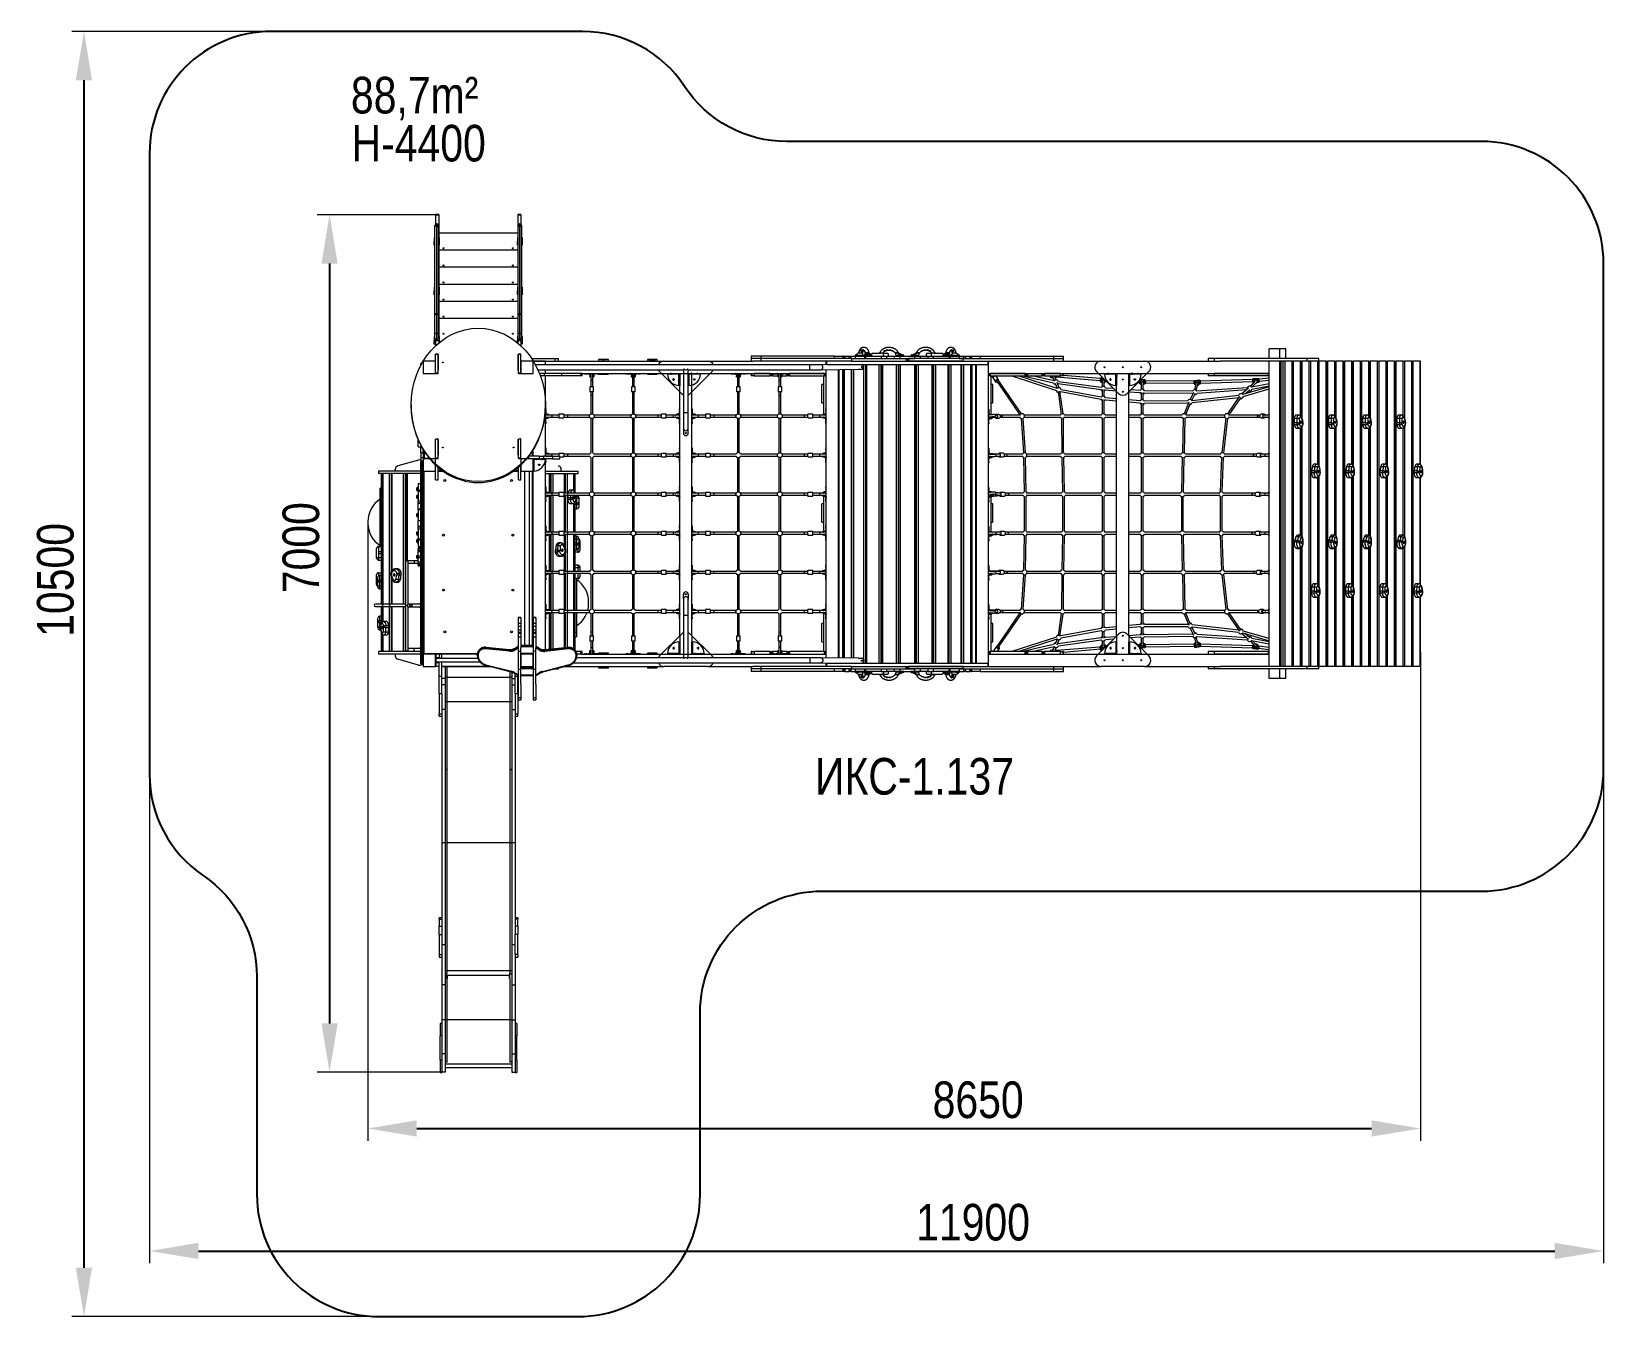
# Model space of a CAD drawing. Header units: millimetres. Extents: x -6304 to 6571, y -6082 to 4447.
import ezdxf

# ---------------------------------------------------------------- set-up
doc = ezdxf.new("R2010")
doc.units = ezdxf.units.MM
for name, color, linetype in [('DIKOM_АРТИКУЛ', 7, 'Continuous'), ('DIKOM_ЗОНА', 80, 'Continuous'), ('DIKOM_ОБЪЕКТ', 7, 'Continuous'), ('DIKOM_РАЗМЕР_ЗОНА', 7, 'Continuous'), ('DIKOM_РАЗМЕР_ОБЪЕКТА', 7, 'Continuous')]:
    doc.layers.add(name, color=color, linetype=linetype)
doc.styles.add('style1', font='arial.ttf', dxfattribs={"width": 0.8})
doc.dimstyles.new('1-50', dxfattribs={"dimtxt": 300, "dimasz": 200, "dimexe": 100, "dimexo": 0, "dimgap": 100, "dimtad": 1, "dimtxsty": 'style1', "dimcen": 200, "dimclrd": 7, "dimclre": 7, "dimclrt": 7, "dimadec": 1, "dimazin": 2, "dimtfac": 1, "dimtmove": 0, "dimatfit": 2, "dimfxl": 0, "dimlwd": 25, "dimlwe": 18, "dimarcsym": 0})

msp = doc.modelspace()

# ---------------------------------------------------------------- texts
at = {"layer": 'DIKOM_АРТИКУЛ', "insert": (113.511, -1505.848), "char_height": 300, "width": 1667.53662, "attachment_point": 1, "style": 'style1'}
msp.add_mtext('ИКС-1.137', dxfattribs=at)
at = {"layer": 'DIKOM_РАЗМЕР_ОБЪЕКТА', "insert": (-3687.99, 4074.491), "char_height": 300, "attachment_point": 1, "style": 'style1'}
msp.add_mtext_dynamic_manual_height_columns('88,7m²', width=5885.53069, gutter_width=20, heights=[0], dxfattribs=at)
at = {"layer": 'DIKOM_РАЗМЕР_ОБЪЕКТА', "insert": (-3682.449, 3681.318), "char_height": 300, "width": 5885.53069, "attachment_point": 1, "style": 'style1'}
msp.add_mtext('H-4400', dxfattribs=at)

# ---------------------------------------------------------------- blocks, each defined once
blk = doc.blocks.new('*D13')
at = {"layer": 'Defpoints', "color": 0, "transparency": 16777216}
for p in [(-3549, 424), (5071, -641), (5071, -4541)]:
    blk.add_point(p, dxfattribs=at)
at = {"layer": 'DIKOM_РАЗМЕР_ОБЪЕКТА', "color": 7, "lineweight": 18, "transparency": 16777216}
for p, q in [((-3549, 424), (-3549, -4641)), ((5071, -641), (5071, -4641))]:
    blk.add_line(p, q, dxfattribs=at)
at = {"layer": 'DIKOM_РАЗМЕР_ОБЪЕКТА', "color": 7, "lineweight": 25, "transparency": 16777216}
blk.add_line((-3149, -4541), (4671, -4541), dxfattribs=at)
at = {"layer": 'DIKOM_РАЗМЕР_ОБЪЕКТА', "color": 7, "transparency": 16777216}
for points in [[(-3149, -4474), (-3149, -4608), (-3549, -4541)], [(4671, -4474), (4671, -4608), (5071, -4541)]]:
    blk.add_solid(points, dxfattribs=at)
at = {"layer": 'DIKOM_РАЗМЕР_ОБЪЕКТА', "color": 7, "transparency": 16777216, "insert": (1449, -4308), "char_height": 300, "attachment_point": 5, "style": 'style1'}
blk.add_mtext('8650', dxfattribs=at)
blk = doc.blocks.new('*D14')
at = {"layer": 'Defpoints', "color": 0, "transparency": 16777216}
for p in [(-2968, 2945), (-3863, -4080), (-2930, -4080)]:
    blk.add_point(p, dxfattribs=at)
at = {"layer": 'DIKOM_РАЗМЕР_ОБЪЕКТА', "color": 7, "lineweight": 18, "transparency": 16777216}
for p, q in [((-2968, 2945), (-3963, 2945)), ((-2930, -4080), (-3963, -4080))]:
    blk.add_line(p, q, dxfattribs=at)
at = {"layer": 'DIKOM_РАЗМЕР_ОБЪЕКТА', "color": 7, "lineweight": 25, "transparency": 16777216}
blk.add_line((-3863, 2545), (-3863, -3680), dxfattribs=at)
at = {"layer": 'DIKOM_РАЗМЕР_ОБЪЕКТА', "color": 7, "transparency": 16777216}
for points in [[(-3929, 2545), (-3796, 2545), (-3863, 2945)], [(-3929, -3680), (-3796, -3680), (-3863, -4080)]]:
    blk.add_solid(points, dxfattribs=at)
at = {"layer": 'DIKOM_РАЗМЕР_ОБЪЕКТА', "color": 7, "transparency": 16777216, "insert": (-4096, 217), "char_height": 300, "attachment_point": 5, "rotation": 90, "style": 'style1'}
blk.add_mtext('7000', dxfattribs=at)
blk = doc.blocks.new('*D15')
at = {"layer": 'Defpoints', "color": 0, "transparency": 16777216}
for p in [(-3710, 4447), (-5874, -6082), (-3458, -6082)]:
    blk.add_point(p, dxfattribs=at)
at = {"layer": 'DIKOM_РАЗМЕР_ЗОНА', "color": 7, "lineweight": 18, "transparency": 16777216}
for p, q in [((-3710, 4447), (-5974, 4447)), ((-3458, -6082), (-5974, -6082))]:
    blk.add_line(p, q, dxfattribs=at)
at = {"layer": 'DIKOM_РАЗМЕР_ЗОНА', "color": 7, "lineweight": 25, "transparency": 16777216}
blk.add_line((-5874, 4047), (-5874, -5682), dxfattribs=at)
at = {"layer": 'DIKOM_РАЗМЕР_ЗОНА', "color": 7, "transparency": 16777216}
for points in [[(-5941, 4047), (-5808, 4047), (-5874, 4447)], [(-5941, -5682), (-5808, -5682), (-5874, -6082)]]:
    blk.add_solid(points, dxfattribs=at)
at = {"layer": 'DIKOM_РАЗМЕР_ЗОНА', "color": 7, "transparency": 16777216, "insert": (-6107, -47), "char_height": 300, "attachment_point": 5, "rotation": 90, "style": 'style1'}
blk.add_mtext('10500', dxfattribs=at)
blk = doc.blocks.new('*D16')
at = {"layer": 'Defpoints', "color": 0, "transparency": 16777216}
for p in [(-5337, -1377), (6571, -1597), (6571, -5545)]:
    blk.add_point(p, dxfattribs=at)
at = {"layer": 'DIKOM_РАЗМЕР_ЗОНА', "color": 7, "lineweight": 18, "transparency": 16777216}
for p, q in [((-5337, -1377), (-5337, -5645)), ((6571, -1597), (6571, -5645))]:
    blk.add_line(p, q, dxfattribs=at)
at = {"layer": 'DIKOM_РАЗМЕР_ЗОНА', "color": 7, "lineweight": 25, "transparency": 16777216}
blk.add_line((-4937, -5545), (6171, -5545), dxfattribs=at)
at = {"layer": 'DIKOM_РАЗМЕР_ЗОНА', "color": 7, "transparency": 16777216}
for points in [[(-4937, -5478), (-4937, -5611), (-5337, -5545)], [(6171, -5478), (6171, -5611), (6571, -5545)]]:
    blk.add_solid(points, dxfattribs=at)
at = {"layer": 'DIKOM_РАЗМЕР_ЗОНА', "color": 7, "transparency": 16777216, "insert": (1407, -5311), "char_height": 300, "attachment_point": 5, "style": 'style1'}
blk.add_mtext('11900', dxfattribs=at)

# ---------------------------------------------------------------- dimensions: what is measured, and where the dimension line sits
at = {"layer": 'DIKOM_РАЗМЕР_ЗОНА'}
dim = msp.add_linear_dim(base=(-5874.309, -6082.093), p1=(-3710.309, 4446.553), p2=(-3458.172, -6082.093), angle=90, text='10500', dimstyle='1-50', override={"dimasz": 400, "dimgap": 80}, dxfattribs=at)
dim.commit()
dim.dimension.update_dxf_attribs({"geometry": '*D15', "text_midpoint": (-5874.309, -47.091), "dimtype": 160})
dim = msp.add_linear_dim(base=(6570.79, -5544.591), p1=(-5337.396, -1376.613), p2=(6570.79, -1596.962), text='11900', dimstyle='1-50', override={"dimasz": 400, "dimgap": 80}, dxfattribs=at)
dim.commit()
dim.dimension.update_dxf_attribs({"geometry": '*D16', "text_midpoint": (1406.691, -5544.591), "dimtype": 160})
at = {"layer": 'DIKOM_РАЗМЕР_ОБЪЕКТА'}
dim = msp.add_linear_dim(base=(-3862.809, -4079.64), p1=(-2968.172, 2944.965), p2=(-2929.672, -4079.64), angle=90, text='7000', dimstyle='1-50', override={"dimasz": 400, "dimgap": 80}, dxfattribs=at)
dim.commit()
dim.dimension.update_dxf_attribs({"geometry": '*D14', "text_midpoint": (-3862.809, 217.409), "dimtype": 160})
dim = msp.add_linear_dim(base=(5070.79, -4541.091), p1=(-3548.896, 424.038), p2=(5070.79, -640.9), text='8650', dimstyle='1-50', override={"dimasz": 400, "dimgap": 80}, dxfattribs=at)
dim.commit()
dim.dimension.update_dxf_attribs({"geometry": '*D13', "text_midpoint": (1449.191, -4541.091), "dimtype": 160})

# ---------------------------------------------------------------- linework, layer by layer
at = {"layer": 'DIKOM_ЗОНА', "color": 3}
msp.add_lwpolyline([(-955.009, 3995.796, 0.252504798), (-1790.672, 4446.553), (-4337.396, 4446.553, 0.414213562), (-5337.396, 3446.553), (-5337.396, -1640.501, 0.248945017), (-4897.784, -2468.732, -0.248945017), (-4458.172, -3296.962), (-4458.172, -5082.093, 0.414213562), (-3458.172, -6082.093), (-1828.172, -6082.093, 0.414213562), (-828.172, -5082.093), (-828.172, -3596.962, -0.414213562), (171.828, -2596.962), (5570.79, -2596.962, 0.414213562), (6570.79, -1596.962), (6570.79, 2545.038, 0.414213562), (5570.79, 3545.038), (-119.346, 3545.038, -0.252504798), (-955.009, 3995.796)], format="xyb", dxfattribs=at)
at = {"layer": 'DIKOM_ОБЪЕКТ', "color": 7, "linetype": 'Continuous', "lineweight": 15}
for p, q in [((-2999.672, 2847.024), (-2999.672, 2856.077)), ((-2999.672, 2124.507), (-2999.672, 2847.024)), ((-2968.172, 2946.553), (-2995.172, 2946.553)), ((-2995.172, 2946.553), (-2995.172, 2944.965)), ((-2995.172, 2944.965), (-2968.172, 2944.965)), ((-2995.172, 2944.965), (-2995.172, 2865.914)), ((-2985.672, 2869.077), (-2986.672, 2869.077)), ((-2986.672, 2869.077), (-2986.672, 2858.991)), ((-2986.672, 2858.991), (-2986.672, 2136.474)), ((-2986.672, 2858.991), (-2985.672, 2858.991)), ((-2985.672, 2858.991), (-2985.672, 2869.077)), ((-2985.672, 2136.474), (-2985.672, 2858.991)), ((-2972.672, 2856.077), (-2972.672, 2847.024)), ((-2972.672, 2847.024), (-2972.672, 2124.507)), ((-2968.172, 2946.553), (-2968.172, 2944.965)), ((-2968.172, 2944.965), (-2968.172, 2758.034)), ((-2295.172, 2946.553), (-2322.172, 2946.553)), ((-2322.172, 2946.553), (-2322.172, 2944.965)), ((-2322.172, 2944.965), (-2295.172, 2944.965)), ((-2322.172, 2944.965), (-2322.172, 2758.034)), ((-2317.672, 2847.024), (-2317.672, 2856.077)), ((-2317.672, 2124.507), (-2317.672, 2847.024)), ((-2303.672, 2869.077), (-2304.672, 2869.077)), ((-2304.672, 2869.077), (-2304.672, 2858.991)), ((-2304.672, 2858.991), (-2304.672, 2136.474)), ((-2304.672, 2858.991), (-2303.672, 2858.991)), ((-2303.672, 2858.991), (-2303.672, 2869.077)), ((-2303.672, 2136.474), (-2303.672, 2858.991)), ((-2295.172, 2946.553), (-2295.172, 2944.965)), ((-2295.172, 2944.965), (-2295.172, 2865.914)), ((-2290.672, 2856.077), (-2290.672, 2847.024)), ((-2290.672, 2847.024), (-2290.672, 2124.507)), ((-3006.172, 2758.034), (-3006.172, 2726.79)), ((-3006.172, 2758.034), (-2999.672, 2758.034)), ((-3006.172, 2726.79), (-2999.672, 2726.79)), ((-3006.172, 2701.014), (-3006.172, 2726.79)), ((-2999.672, 2724.949), (-3004.172, 2724.949)), ((-3004.172, 2724.949), (-3004.172, 2701.014)), ((-2972.672, 2758.034), (-2966.172, 2758.034)), ((-2972.672, 2726.79), (-2966.172, 2726.79)), ((-2968.172, 2724.949), (-2972.672, 2724.949)), ((-2322.172, 2795.038), (-2968.172, 2795.038)), ((-2968.172, 2724.949), (-2968.172, 2352.448)), ((-2966.172, 2758.034), (-2966.172, 2726.79)), ((-2966.172, 2726.79), (-2966.172, 2701.014)), ((-2324.172, 2758.034), (-2324.172, 2726.79)), ((-2324.172, 2758.034), (-2317.672, 2758.034)), ((-2324.172, 2726.79), (-2317.672, 2726.79)), ((-2324.172, 2701.014), (-2324.172, 2726.79)), ((-2317.672, 2724.949), (-2322.172, 2724.949)), ((-2322.172, 2724.949), (-2322.172, 2352.448)), ((-2290.672, 2758.034), (-2284.172, 2758.034)), ((-2290.672, 2726.79), (-2284.172, 2726.79)), ((-2286.172, 2724.949), (-2290.672, 2724.949)), ((-2286.172, 2701.014), (-2286.172, 2724.949)), ((-2284.172, 2758.034), (-2284.172, 2726.79)), ((-2284.172, 2726.79), (-2284.172, 2701.014)), ((-3006.172, 2701.014), (-3004.172, 2701.014)), ((-3006.172, 2694.919), (-3006.172, 2701.014)), ((-3006.172, 2694.919), (-3004.172, 2694.919)), ((-3004.172, 2701.014), (-3004.172, 2694.919)), ((-2968.172, 2701.014), (-2966.172, 2701.014)), ((-2968.172, 2694.919), (-2966.172, 2694.919)), ((-2322.172, 2655.038), (-2968.172, 2655.038)), ((-2966.172, 2701.014), (-2966.172, 2694.919)), ((-2324.172, 2701.014), (-2322.172, 2701.014)), ((-2324.172, 2694.919), (-2324.172, 2701.014)), ((-2324.172, 2694.919), (-2322.172, 2694.919)), ((-2286.172, 2701.014), (-2284.172, 2701.014)), ((-2286.172, 2694.919), (-2286.172, 2701.014)), ((-2286.172, 2694.919), (-2284.172, 2694.919)), ((-2284.172, 2701.014), (-2284.172, 2694.919)), ((-2322.172, 2515.038), (-2968.172, 2515.038)), ((-3006.172, 2352.448), (-3006.172, 2321.204)), ((-3006.172, 2352.448), (-2999.672, 2352.448)), ((-3006.172, 2321.204), (-2999.672, 2321.204)), ((-3006.172, 2295.428), (-3006.172, 2321.204)), ((-2999.672, 2319.363), (-3004.172, 2319.363)), ((-3004.172, 2319.363), (-3004.172, 2295.428)), ((-2972.672, 2352.448), (-2966.172, 2352.448)), ((-2972.672, 2321.204), (-2966.172, 2321.204)), ((-2968.172, 2319.363), (-2972.672, 2319.363)), ((-2968.172, 2375.038), (-2322.172, 2375.038)), ((-2968.172, 2319.363), (-2968.172, 1946.862)), ((-2966.172, 2352.448), (-2966.172, 2321.204)), ((-2966.172, 2321.204), (-2966.172, 2295.428)), ((-2324.172, 2352.448), (-2317.672, 2352.448)), ((-2324.172, 2352.448), (-2324.172, 2321.204)), ((-2324.172, 2321.204), (-2317.672, 2321.204)), ((-2324.172, 2295.428), (-2324.172, 2321.204)), ((-2317.672, 2319.363), (-2322.172, 2319.363)), ((-2322.172, 2319.363), (-2322.172, 1946.862)), ((-2290.672, 2352.448), (-2284.172, 2352.448)), ((-2290.672, 2321.204), (-2284.172, 2321.204)), ((-2286.172, 2319.363), (-2290.672, 2319.363)), ((-2286.172, 2295.428), (-2286.172, 2319.363)), ((-2284.172, 2352.448), (-2284.172, 2321.204)), ((-2284.172, 2321.204), (-2284.172, 2295.428)), ((-3006.172, 2295.428), (-3004.172, 2295.428)), ((-3006.172, 2289.333), (-3006.172, 2295.428)), ((-3006.172, 2289.333), (-3004.172, 2289.333)), ((-3004.172, 2295.428), (-3004.172, 2289.333)), ((-2968.172, 2295.428), (-2966.172, 2295.428)), ((-2968.172, 2289.333), (-2966.172, 2289.333)), ((-2322.172, 2235.038), (-2968.172, 2235.038)), ((-2966.172, 2295.428), (-2966.172, 2289.333)), ((-2324.172, 2295.428), (-2322.172, 2295.428)), ((-2324.172, 2289.333), (-2324.172, 2295.428)), ((-2324.172, 2289.333), (-2322.172, 2289.333)), ((-2286.172, 2295.428), (-2284.172, 2295.428)), ((-2286.172, 2289.333), (-2286.172, 2295.428)), ((-2286.172, 2289.333), (-2284.172, 2289.333)), ((-2284.172, 2295.428), (-2284.172, 2289.333)), ((-2999.672, 1975.038), (-2999.672, 2124.507)), ((-2986.672, 2136.474), (-2986.672, 1969.96)), ((-2986.672, 2136.474), (-2985.672, 2136.474)), ((-2985.672, 1969.96), (-2985.672, 2136.474)), ((-2972.672, 2124.507), (-2972.672, 1975.038)), ((-2322.172, 2095.038), (-2968.172, 2095.038)), ((-2317.672, 1975.038), (-2317.672, 2124.507)), ((-2304.672, 2136.474), (-2304.672, 1969.96)), ((-2304.672, 2136.474), (-2303.672, 2136.474)), ((-2303.672, 1969.96), (-2303.672, 2136.474)), ((-2290.672, 2124.507), (-2290.672, 1975.038)), ((-3006.172, 1946.862), (-3006.172, 1915.618)), ((-3006.172, 1946.862), (-2999.672, 1946.862)), ((-2999.672, 1930.85), (-2999.672, 1975.038)), ((-2986.672, 1969.96), (-2985.672, 1969.96)), ((-2986.672, 1969.96), (-2986.672, 1925.772)), ((-2985.672, 1925.772), (-2985.672, 1969.96)), ((-2972.672, 1975.038), (-2972.672, 1930.85)), ((-2972.672, 1946.862), (-2966.172, 1946.862)), ((-2966.172, 1946.862), (-2966.172, 1915.618)), ((-2324.172, 1946.862), (-2324.172, 1915.618)), ((-2324.172, 1946.862), (-2317.672, 1946.862)), ((-2317.672, 1930.85), (-2317.672, 1975.038)), ((-2304.672, 1969.96), (-2303.672, 1969.96)), ((-2304.672, 1969.96), (-2304.672, 1925.772)), ((-2303.672, 1925.772), (-2303.672, 1969.96)), ((-2290.672, 1975.038), (-2290.672, 1930.85)), ((-2290.672, 1946.862), (-2284.172, 1946.862)), ((-2284.172, 1946.862), (-2284.172, 1915.618)), ((-3006.172, 1915.618), (-2966.172, 1915.618)), ((-3006.172, 1889.842), (-3006.172, 1915.618)), ((-3006.172, 1889.842), (-3004.172, 1889.842)), ((-3006.172, 1883.747), (-3006.172, 1889.842)), ((-3006.172, 1883.747), (-3004.172, 1883.747)), ((-2968.172, 1913.777), (-3004.172, 1913.777)), ((-3004.172, 1913.777), (-3004.172, 1889.842)), ((-3004.172, 1889.842), (-3004.172, 1883.747)), ((-2995.172, 1913.777), (-2995.172, 1871.085)), ((-2974.172, 1802.679), (-2995.172, 1802.679)), ((-2995.172, 1648.712), (-2995.172, 1802.679)), ((-2989.172, 1803.794), (-2978.672, 1803.794)), ((-2989.172, 1802.679), (-2989.172, 1803.794)), ((-2986.672, 1925.772), (-2985.672, 1925.772)), ((-2978.672, 1802.679), (-2978.672, 1803.794)), ((-2974.172, 1648.712), (-2974.172, 1802.679)), ((-2968.172, 1913.777), (-2968.172, 1894.956)), ((-2966.172, 1915.618), (-2966.172, 1896.606)), ((-2324.172, 1915.618), (-2284.172, 1915.618)), ((-2324.172, 1896.606), (-2324.172, 1915.618)), ((-2286.172, 1913.777), (-2322.172, 1913.777)), ((-2322.172, 1913.777), (-2322.172, 1894.956)), ((-2295.172, 1802.679), (-2316.172, 1802.679)), ((-2316.172, 1648.712), (-2316.172, 1802.679)), ((-2311.672, 1803.794), (-2301.172, 1803.794)), ((-2311.672, 1802.679), (-2311.672, 1803.794)), ((-2304.672, 1925.772), (-2303.672, 1925.772)), ((-2301.172, 1802.679), (-2301.172, 1803.794)), ((-2295.172, 1913.777), (-2295.172, 1871.085)), ((-2295.172, 1648.712), (-2295.172, 1802.679)), ((-2286.172, 1889.842), (-2286.172, 1913.777)), ((-2286.172, 1889.842), (-2284.172, 1889.842)), ((-2286.172, 1883.747), (-2286.172, 1889.842)), ((-2286.172, 1883.747), (-2284.172, 1883.747)), ((-2284.172, 1915.618), (-2284.172, 1889.842)), ((-2284.172, 1889.842), (-2284.172, 1883.747)), ((466.544, 1810.174), (466.516, 1810.165)), ((467.832, 1810.148), (467.877, 1810.173)), ((469.803, 1815.149), (469.812, 1815.162)), ((502.824, 1810.049), (502.814, 1810.06)), ((513.207, 1836.023), (514.081, 1836.12)), ((513.257, 1836.028), (513.943, 1836.091)), ((522.651, 1810.062), (522.631, 1810.05)), ((523.828, 1814.225), (523.786, 1814.26)), ((638.943, 1810.469), (635.926, 1809.125)), ((638.947, 1810.46), (638.985, 1810.463)), ((667.702, 1807.349), (668.598, 1810.621)), ((682.877, 1825.672), (682.671, 1825.53)), ((685.559, 1830.992), (685.26, 1830.993)), ((715.62, 1836.015), (715.69, 1836.028)), ((799.959, 1810.459), (799.951, 1810.463)), ((803.06, 1809.097), (799.966, 1810.475)), ((935.331, 1809.265), (934.964, 1809.102)), ((938.05, 1810.476), (935.355, 1809.275)), ((967.586, 1810.465), (967.583, 1810.463)), ((969.08, 1813.559), (969.082, 1813.555)), ((981.778, 1825.561), (982.004, 1825.712)), ((1022.329, 1836.026), (1022.402, 1836.018)), ((1055.349, 1825.546), (1055.137, 1825.696)), ((1069.433, 1810.621), (1070.344, 1807.297)), ((1102.094, 1809.13), (1099.048, 1810.487)), ((1183.198, 1815.133), (1183.198, 1815.153)), ((1214.979, 1810.057), (1214.997, 1810.047)), ((1215.024, 1813.995), (1215.292, 1814.221)), ((1215.292, 1814.221), (1215.333, 1814.256)), ((1271.707, 1810.15), (1271.665, 1810.175)), ((3833.207, 1766.038), (3833.207, 1845.038)), ((3919.809, 1845.038), (3833.207, 1845.038)), ((3919.809, 1766.038), (3919.809, 1845.038)), ((3969.809, 1845.038), (3919.809, 1845.038)), ((3969.809, 1766.038), (3969.809, 1845.038)), ((-3116.172, 1730.038), (-3105.647, 1730.038)), ((-3116.172, 1710.889), (-3116.172, 1730.038)), ((-2995.172, 1745.038), (-3095.172, 1745.038)), ((-3095.172, 1745.038), (-3095.172, 1645.038)), ((-2995.172, 1745.656), (-2995.172, 1745.038)), ((-2995.172, 1645.038), (-2995.172, 1745.038)), ((-2974.172, 1746.971), (-2972.672, 1746.971)), ((-2972.672, 1708.538), (-2974.172, 1708.538)), ((-2974.172, 1681.538), (-2972.672, 1681.538)), ((-2974.172, 1675.038), (-2972.672, 1675.038)), ((-2972.672, 1798.595), (-2972.672, 1670.36)), ((-2317.672, 1670.36), (-2317.672, 1798.595)), ((-2317.672, 1746.971), (-2316.172, 1746.971)), ((-2316.172, 1708.538), (-2317.672, 1708.538)), ((-2317.672, 1681.538), (-2316.172, 1681.538)), ((-2317.672, 1675.038), (-2316.172, 1675.038)), ((-2295.172, 1745.038), (-2295.172, 1645.038)), ((-2195.172, 1745.038), (-2295.172, 1745.038)), ((-2206.9, 1766.038), (-2017.599, 1766.038)), ((-2195.172, 1645.038), (-2195.172, 1745.038)), ((-2193.549, 1745.038), (-2017.599, 1745.038)), ((-2095.172, 1745.038), (-2193.549, 1745.038)), ((70.98, 1715.038), (-2176.382, 1715.038)), ((-2156.618, 1675.038), (-965.172, 1675.038)), ((-2095.172, 1715.038), (-2095.172, 1745.038)), ((-2095.172, 1745.038), (-1124.462, 1745.038)), ((-2095.172, 1645.038), (-2095.172, 1675.038)), ((-2017.599, 1766.038), (-2017.599, 1745.038)), ((-2017.599, 1766.038), (-1987.599, 1766.038)), ((-1987.599, 1745.038), (-1987.599, 1766.038)), ((-1579.76, 1757.538), (-1659.76, 1757.538)), ((-1659.76, 1757.538), (-1659.76, 1745.038)), ((-1649.76, 1745.038), (-1649.76, 1748.038)), ((-1649.76, 1748.038), (-1644.76, 1748.038)), ((-1644.76, 1748.038), (-1644.76, 1745.038)), ((-1644.76, 1748.038), (-1594.76, 1748.038)), ((-1594.76, 1745.038), (-1594.76, 1748.038)), ((-1594.76, 1748.038), (-1589.76, 1748.038)), ((-1589.76, 1748.038), (-1589.76, 1745.038)), ((-1579.76, 1745.038), (-1579.76, 1757.538)), ((-1259.76, 1757.538), (-1259.76, 1745.038)), ((-1179.76, 1757.538), (-1259.76, 1757.538)), ((-1249.76, 1745.038), (-1249.76, 1748.038)), ((-1249.76, 1748.038), (-1244.76, 1748.038)), ((-1244.76, 1748.038), (-1244.76, 1745.038)), ((-1194.76, 1748.038), (-1244.76, 1748.038)), ((-1194.76, 1745.038), (-1194.76, 1748.038)), ((-1194.76, 1748.038), (-1189.76, 1748.038)), ((-1189.76, 1748.038), (-1189.76, 1745.038)), ((-1179.76, 1745.038), (-1179.76, 1757.538)), ((-1124.462, 1745.038), (-765.883, 1745.038)), ((-965.172, 1675.038), (-965.172, 1325.038)), ((-925.172, 1325.038), (-925.172, 1675.038)), ((-925.172, 1675.038), (70.98, 1675.038)), ((-765.883, 1745.038), (-397.585, 1745.038)), ((-410.983, 1787.038), (-410.983, 1766.038)), ((-330.443, 1787.038), (-410.983, 1787.038)), ((-410.983, 1766.038), (-410.983, 1745.038)), ((-330.443, 1766.038), (-410.983, 1766.038)), ((-330.443, 1745.038), (-397.585, 1745.038)), ((-330.443, 1787.038), (-330.443, 1766.038)), ((271.369, 1787.038), (-330.443, 1787.038)), ((-330.443, 1766.038), (-330.443, 1745.038)), ((410.93, 1766.038), (-330.443, 1766.038)), ((271.369, 1766.038), (-330.443, 1766.038)), ((410.93, 1745.038), (-330.443, 1745.038)), ((70.98, 1675.038), (70.98, 1715.038)), ((70.98, 1675.038), (70.98, 1715.038)), ((406.274, 1718.038), (162.691, 1715.443)), ((163.117, 1675.445), (468.695, 1678.701)), ((204.828, 1715.892), (204.828, 1745.038)), ((204.828, 1645.038), (204.828, 1675.89)), ((204.828, -685.813), (204.828, 1675.89)), ((206.771, 1745.038), (206.771, 1718.038)), ((206.813, 1718.038), (206.771, 1718.038)), ((206.813, 1745.038), (206.813, 1718.038)), ((206.813, 1718.038), (1531.221, 1718.038)), ((271.369, 1766.038), (271.369, 1787.038)), ((271.369, 1787.038), (341.532, 1787.038)), ((304.828, 1716.957), (304.828, 1718.038)), ((304.828, -686.878), (304.828, 1676.955)), ((308.182, 1718.038), (308.182, 1716.993)), ((308.182, 1676.991), (308.182, -686.914)), ((308.523, 1718.038), (308.523, 1716.997)), ((308.523, 1676.995), (308.523, -686.918)), ((339.581, 1717.328), (339.581, 1718.038)), ((339.581, -687.249), (339.581, 1677.325)), ((341.532, 1787.038), (341.532, 1766.038)), ((345.585, 1787.038), (341.532, 1787.038)), ((345.585, 1787.038), (345.585, 1766.038)), ((345.585, 1787.038), (357.095, 1787.038)), ((349.075, 1718.038), (349.075, 1717.429)), ((349.075, 1677.427), (349.075, -687.35)), ((350.415, 1718.038), (350.415, 1717.443)), ((350.415, 1677.441), (350.415, -687.364)), ((357.095, 1787.038), (357.095, 1766.038)), ((357.095, 1787.038), (391.667, 1787.038)), ((391.667, 1766.038), (391.667, 1787.038)), ((391.667, 1787.038), (402.987, 1787.038)), ((402.987, 1787.038), (402.987, 1766.038)), ((402.987, 1787.038), (406.025, 1787.038)), ((406.025, 1787.038), (406.025, 1766.038)), ((406.025, 1787.038), (444.564, 1787.038)), ((410.415, -688.004), (410.415, 1678.08)), ((410.93, 1766.038), (444.564, 1766.038)), ((410.93, 1766.038), (410.93, 1745.038)), ((410.93, 1766.038), (858.864, 1766.038)), ((410.93, 1745.038), (858.864, 1745.038)), ((410.93, 1745.038), (1327.104, 1745.038)), ((424.075, 1678.226), (424.075, -688.149)), ((424.72, 1678.233), (424.72, -688.156)), ((427.649, 1678.264), (427.649, -688.187)), ((441.473, 1789.436), (441.473, 1787.538)), ((441.473, 1787.538), (442.858, 1787.538)), ((442.858, 1789.437), (442.858, 1787.538)), ((442.858, 1787.538), (508.858, 1787.538)), ((444.564, 1766.038), (444.564, 1787.038)), ((444.564, 1787.038), (517.435, 1787.038)), ((461.742, 1792.038), (461.583, 1792.038)), ((468.642, 1678.701), (496.872, 1678.701)), ((496.978, 1678.701), (499.807, 1678.731)), ((508.858, 1787.538), (508.858, 1791.191)), ((512.501, 1706.764), (512.501, 1718.038)), ((512.501, -700.345), (512.501, 1690.422)), ((516.698, 1791.199), (516.698, 1787.538)), ((516.698, 1787.538), (517.705, 1787.538)), ((517.435, 1787.038), (517.435, 1766.038)), ((517.435, 1787.038), (529.685, 1787.038)), ((517.705, 1791.193), (517.705, 1787.538)), ((517.705, 1787.538), (581.378, 1787.538)), ((526.644, 1718.038), (526.644, -727.962)), ((529.685, 1766.038), (529.685, 1787.038)), ((529.685, 1787.038), (654.503, 1787.038)), ((529.961, 1718.038), (529.961, -727.962)), ((534.961, 1718.038), (534.961, -727.962)), ((638.884, -727.962), (638.884, 1718.038)), ((652.544, 1718.038), (652.544, -727.962)), ((654.503, 1787.038), (654.503, 1766.038)), ((654.503, 1787.038), (701.34, 1787.038)), ((657.627, 1718.038), (657.627, -727.962)), ((665.039, 1718.038), (665.039, -727.962)), ((701.34, 1766.038), (701.34, 1787.038)), ((701.34, 1787.038), (761.818, 1787.038)), ((761.818, 1787.038), (761.818, 1766.038)), ((761.818, 1787.038), (807.167, 1787.038)), ((775.361, 1791.384), (775.361, 1787.538)), ((775.361, 1787.538), (838.606, 1787.538)), ((780.95, -727.962), (780.95, 1718.038)), ((793.197, 1718.038), (793.197, -727.962)), ((798.374, -727.962), (798.374, 1718.038)), ((798.714, -727.962), (798.714, 1718.038)), ((799.017, -727.962), (799.017, 1718.038)), ((807.167, 1787.038), (807.167, 1766.038)), ((807.167, 1787.038), (930.867, 1787.038)), ((807.167, 1766.038), (930.867, 1766.038)), ((809.017, 1718.038), (809.017, -727.962)), ((838.305, 1793.399), (832.833, 1795.836)), ((838.606, 1787.538), (841.362, 1787.538)), ((841.362, 1787.538), (841.362, 1788.789)), ((858.864, 1745.038), (858.864, 1766.038)), ((869.017, 1766.038), (869.017, 1745.038)), ((879.17, 1766.038), (879.17, 1745.038)), ((1327.104, 1766.038), (879.17, 1766.038)), ((1327.104, 1745.038), (879.17, 1745.038)), ((896.649, 1788.789), (896.649, 1787.538)), ((896.649, 1787.538), (962.649, 1787.538)), ((905.192, 1795.842), (899.678, 1793.387)), ((929.017, -727.962), (929.017, 1718.038)), ((930.867, 1766.038), (930.867, 1787.038)), ((930.867, 1787.038), (976.217, 1787.038)), ((939.017, 1718.038), (939.017, -727.962)), ((939.32, 1718.038), (939.32, -727.962)), ((939.661, 1718.038), (939.661, -727.962)), ((944.837, -727.962), (944.837, 1718.038)), ((957.084, 1718.038), (957.084, -727.962)), ((962.649, 1787.538), (962.649, 1791.383)), ((976.217, 1766.038), (976.217, 1787.038)), ((976.217, 1787.038), (1036.694, 1787.038)), ((1036.694, 1787.038), (1036.694, 1766.038)), ((1036.694, 1787.038), (1083.531, 1787.038)), ((1072.996, -727.962), (1072.996, 1718.038)), ((1080.407, -727.962), (1080.407, 1718.038)), ((1083.531, 1766.038), (1083.531, 1787.038)), ((1083.531, 1787.038), (1208.35, 1787.038)), ((1085.49, -727.962), (1085.49, 1718.038)), ((1099.15, 1718.038), (1099.15, -727.962)), ((1156.328, 1787.538), (1175.433, 1787.538)), ((1175.433, 1787.538), (1221.046, 1787.538)), ((1203.073, -727.962), (1203.073, 1718.038)), ((1208.073, -727.962), (1208.073, 1718.038)), ((1208.35, 1787.038), (1208.35, 1766.038)), ((1208.35, 1787.038), (1220.599, 1787.038)), ((1211.391, -727.962), (1211.391, 1718.038)), ((1220.599, 1766.038), (1220.599, 1787.038)), ((1220.599, 1787.038), (1293.47, 1787.038)), ((1221.046, 1787.538), (1221.046, 1791.182)), ((1221.046, 1787.538), (1221.343, 1787.538)), ((1221.343, 1787.538), (1221.343, 1791.202)), ((1225.533, 1718.038), (1225.533, -727.962)), ((1229.198, 1791.18), (1229.198, 1787.538)), ((1229.198, 1787.538), (1249.585, 1787.538)), ((1249.585, 1787.538), (1295.198, 1787.538)), ((1276.43, 1792.038), (1276.587, 1792.038)), ((1292.961, 1793.595), (1292.953, 1793.586)), ((1293.47, 1787.038), (1293.47, 1766.038)), ((1293.47, 1787.038), (1332.009, 1787.038)), ((1293.47, 1766.038), (1327.104, 1766.038)), ((1295.198, 1787.538), (1295.198, 1789.445)), ((1295.198, 1787.538), (1296.766, 1787.538)), ((1296.766, 1787.538), (1296.766, 1789.433)), ((1310.386, -727.962), (1310.386, 1718.038)), ((1313.315, -727.962), (1313.315, 1718.038)), ((1313.959, -727.962), (1313.959, 1718.038)), ((1327.104, 1745.038), (1327.104, 1766.038)), ((1327.104, 1766.038), (2068.478, 1766.038)), ((1327.104, 1745.038), (2068.478, 1745.038)), ((1327.619, 1718.038), (1327.619, -727.962)), ((1332.009, 1766.038), (1332.009, 1787.038)), ((1332.009, 1787.038), (1335.047, 1787.038)), ((1335.047, 1766.038), (1335.047, 1787.038)), ((1335.047, 1787.038), (1346.367, 1787.038)), ((1346.367, 1787.038), (1346.367, 1766.038)), ((1346.367, 1787.038), (1380.94, 1787.038)), ((1380.94, 1766.038), (1380.94, 1787.038)), ((1380.94, 1787.038), (1392.449, 1787.038)), ((1387.62, -727.962), (1387.62, 1718.038)), ((1388.959, -727.962), (1388.959, 1718.038)), ((1392.449, 1766.038), (1392.449, 1787.038)), ((1392.449, 1787.038), (1396.502, 1787.038)), ((1396.502, 1766.038), (1396.502, 1787.038)), ((1396.502, 1787.038), (1466.666, 1787.038)), ((1398.453, 1718.038), (1398.453, -727.962)), ((1429.511, -727.962), (1429.511, 1718.038)), ((1429.852, -727.962), (1429.852, 1718.038)), ((1433.207, 1718.038), (1433.207, -727.962)), ((1466.666, 1787.038), (1466.666, 1766.038)), ((1466.666, 1787.038), (2068.478, 1787.038)), ((1466.666, 1766.038), (2068.478, 1766.038)), ((1531.221, 1718.038), (1531.221, 1745.038)), ((1531.263, 1718.038), (1531.221, 1718.038)), ((1531.263, 1718.038), (1531.263, 1745.038)), ((1533.207, 1645.038), (1533.207, 1745.038)), ((1533.207, -754.962), (1533.207, 1745.038)), ((2068.478, 1766.038), (2068.478, 1787.038)), ((2068.478, 1787.038), (2149.017, 1787.038)), ((2068.478, 1745.038), (2068.478, 1766.038)), ((2068.478, 1766.038), (2149.017, 1766.038)), ((2068.478, 1745.038), (2135.62, 1745.038)), ((2135.62, 1745.038), (2453.917, 1745.038)), ((2149.017, 1766.038), (2149.017, 1787.038)), ((2149.017, 1745.038), (2149.017, 1766.038)), ((2453.917, 1745.038), (2812.496, 1745.038)), ((2812.496, 1745.038), (3433.342, 1745.038)), ((3333.207, 1766.038), (3333.207, 1745.038)), ((3384.642, 1766.038), (3333.207, 1766.038)), ((3384.642, 1745.038), (3384.642, 1766.038)), ((4144.109, 1766.038), (3384.642, 1766.038)), ((4144.109, 1745.038), (3433.342, 1745.038)), ((3833.207, -754.962), (3833.207, 1745.038)), ((3833.207, 1645.038), (3833.207, 1745.038)), ((3919.809, -754.962), (3919.809, 1745.038)), ((3923.469, 1745.038), (3923.469, -754.962)), ((3928.469, 1745.038), (3928.469, -754.962)), ((3945.79, -754.962), (3945.79, 1745.038)), ((3959.45, 1745.038), (3959.45, -754.962)), ((4019.45, -754.962), (4019.45, 1745.038)), ((4020.79, -754.962), (4020.79, 1745.038)), ((4029.45, 1745.038), (4029.45, -754.962)), ((4089.45, 1297.449), (4089.45, 1745.038)), ((4090.79, 1295.877), (4090.79, 1745.038)), ((4099.45, 1745.038), (4099.45, 1281.785)), ((4144.109, 1745.038), (4144.109, 1766.038)), ((4238.11, 1766.038), (4144.109, 1766.038)), ((4238.11, 1745.038), (4144.109, 1745.038)), ((4159.45, -754.962), (4159.45, 1745.038)), ((4160.79, -754.962), (4160.79, 1745.038)), ((4169.45, 1745.038), (4169.45, -754.962)), ((4229.45, 899.264), (4229.45, 1745.038)), ((4230.79, 898.593), (4230.79, 1745.038)), ((4238.11, 1745.038), (4238.11, 1766.038)), ((4238.11, 1745.038), (4239.45, 1745.038)), ((4299.45, 1745.038), (4239.45, 1745.038)), ((4239.45, 1745.038), (4239.45, 890.031)), ((4299.45, -754.962), (4299.45, 1745.038)), ((4299.45, 1745.038), (4300.79, 1745.038)), ((4300.79, -754.962), (4300.79, 1745.038)), ((4300.79, 1745.038), (4309.45, 1745.038)), ((4309.45, 1745.038), (4309.45, -754.962)), ((4369.45, 1745.038), (4309.45, 1745.038)), ((4369.45, 1745.038), (4370.79, 1745.038)), ((4369.45, 1297.449), (4369.45, 1745.038)), ((4370.79, 1295.877), (4370.79, 1745.038)), ((4370.79, 1745.038), (4379.45, 1745.038)), ((4439.45, 1745.038), (4379.45, 1745.038)), ((4379.45, 1745.038), (4379.45, 1281.785)), ((4439.45, -754.962), (4439.45, 1745.038)), ((4439.45, 1745.038), (4440.79, 1745.038)), ((4440.79, -754.962), (4440.79, 1745.038)), ((4440.79, 1745.038), (4449.45, 1745.038)), ((4449.45, 1745.038), (4449.45, -754.962)), ((4509.45, 1745.038), (4449.45, 1745.038)), ((4509.45, 1745.038), (4510.79, 1745.038)), ((4509.45, 899.264), (4509.45, 1745.038)), ((4510.79, 898.593), (4510.79, 1745.038)), ((4510.79, 1745.038), (4519.45, 1745.038)), ((4579.45, 1745.038), (4519.45, 1745.038)), ((4519.45, 1745.038), (4519.45, 890.031)), ((4579.45, -754.962), (4579.45, 1745.038)), ((4579.45, 1745.038), (4580.79, 1745.038)), ((4580.79, -754.962), (4580.79, 1745.038)), ((4580.79, 1745.038), (4589.45, 1745.038)), ((4589.45, 1745.038), (4589.45, -754.962)), ((4649.45, 1745.038), (4589.45, 1745.038)), ((4649.45, 1745.038), (4650.79, 1745.038)), ((4649.45, 1297.449), (4649.45, 1745.038)), ((4650.79, 1295.877), (4650.79, 1745.038)), ((4650.79, 1745.038), (4659.45, 1745.038)), ((4719.45, 1745.038), (4659.45, 1745.038)), ((4659.45, 1745.038), (4659.45, 1281.785)), ((4719.45, -754.962), (4719.45, 1745.038)), ((4719.45, 1745.038), (4720.79, 1745.038)), ((4720.79, -754.962), (4720.79, 1745.038)), ((4720.79, 1745.038), (4729.45, 1745.038)), ((4729.45, 1745.038), (4729.45, -754.962)), ((4789.45, 1745.038), (4729.45, 1745.038)), ((4789.45, 1745.038), (4790.79, 1745.038)), ((4789.45, 899.264), (4789.45, 1745.038)), ((4790.79, 898.593), (4790.79, 1745.038)), ((4790.79, 1745.038), (4799.45, 1745.038)), ((4859.45, 1745.038), (4799.45, 1745.038)), ((4799.45, 1745.038), (4799.45, 890.031)), ((4859.45, -754.962), (4859.45, 1745.038)), ((4859.45, 1745.038), (4860.79, 1745.038)), ((4860.79, -754.962), (4860.79, 1745.038)), ((4860.79, 1745.038), (4869.45, 1745.038)), ((4869.45, 1745.038), (4869.45, -754.962)), ((4929.45, 1745.038), (4869.45, 1745.038)), ((4929.45, 1745.038), (4930.79, 1745.038)), ((4929.45, 1297.449), (4929.45, 1745.038)), ((4930.79, 1295.877), (4930.79, 1745.038)), ((4930.79, 1745.038), (4939.45, 1745.038)), ((4999.45, 1745.038), (4939.45, 1745.038)), ((4939.45, 1745.038), (4939.45, 1281.785)), ((4999.45, -754.962), (4999.45, 1745.038)), ((4999.45, 1745.038), (5000.79, 1745.038)), ((5000.79, -754.962), (5000.79, 1745.038)), ((5000.79, 1745.038), (5009.45, 1745.038)), ((5009.45, 1745.038), (5009.45, -754.962)), ((5069.45, 1745.038), (5009.45, 1745.038)), ((5069.45, 1745.038), (5070.79, 1745.038)), ((5069.45, 899.264), (5069.45, 1745.038)), ((5070.79, 898.593), (5070.79, 1745.038)), ((-3095.172, 1645.038), (-2995.172, 1645.038)), ((-2995.172, 1648.712), (-2974.172, 1648.712)), ((-2995.172, 1644.919), (-2995.172, 1648.712)), ((-2995.172, 1644.919), (-2974.172, 1644.919)), ((-2974.172, 1644.919), (-2974.172, 1648.712)), ((-2316.172, 1648.712), (-2295.172, 1648.712)), ((-2316.172, 1644.919), (-2316.172, 1648.712)), ((-2316.172, 1644.919), (-2295.172, 1644.919)), ((-2295.172, 1644.919), (-2295.172, 1648.712)), ((-2295.172, 1645.038), (-2195.172, 1645.038)), ((-2101.198, 1645.038), (-2143.908, 1645.038)), ((-2101.198, 1624.038), (-2136.005, 1624.038)), ((-2101.198, 1624.038), (-2101.198, 1645.038)), ((-1959.794, 1645.038), (-2101.198, 1645.038)), ((-1959.794, 1624.038), (-2101.198, 1624.038)), ((-2095.172, 1386.513), (-2095.172, 1624.038)), ((-1959.794, 1624.038), (-1959.794, 1645.038)), ((-1803.769, 1645.038), (-1959.794, 1645.038)), ((-1803.769, 1624.038), (-1959.794, 1624.038)), ((-1803.769, 1624.038), (-1803.769, 1645.038)), ((-1795.172, 1645.038), (-1803.769, 1645.038)), ((-1795.172, 1624.038), (-1803.769, 1624.038)), ((-1795.172, 1624.038), (-1795.172, 1645.038)), ((-1795.172, 1645.038), (-1145.172, 1645.038)), ((-1775.172, 1645.038), (-1775.172, 1642.038)), ((-1775.172, 1642.038), (-1769.894, 1642.038)), ((-1768.579, 1642.039), (-1771.688, 1642.039)), ((-1768.806, 1642.039), (-1771.05, 1642.039)), ((-1763.89, 1645.038), (-1763.89, 1642.038)), ((-1763.89, 1642.038), (-1739.172, 1642.038)), ((-1732.442, 1642.741), (-1734.196, 1643.785)), ((-1731.737, 1642.076), (-1732.065, 1642.377)), ((-1731.172, 1634.038), (-1731.172, 1633.038)), ((-1731.172, 1633.038), (-1731.172, 1624.9)), ((-1731.172, 1624.9), (-1728.172, 1624.9)), ((-1731.092, 1622.783), (-1731.078, 1622.213)), ((-1727.787, 1619.69), (-1730.505, 1619.69)), ((-1728.172, 1633.038), (-1728.172, 1634.038)), ((-1728.172, 1624.9), (-1728.172, 1633.038)), ((-1722.986, 1645.038), (-1723.172, 1643.323)), ((-1723.172, 1643.323), (-1723.172, 1595.323)), ((-1723.172, 1595.323), (-1723.172, 1535.038)), ((-1707.172, 1643.323), (-1707.358, 1645.038)), ((-1707.172, 1595.323), (-1707.172, 1643.323)), ((-1707.172, 1535.038), (-1707.172, 1595.323)), ((-1699.839, 1619.69), (-1702.558, 1619.69)), ((-1702.172, 1633.038), (-1702.172, 1634.038)), ((-1702.172, 1624.9), (-1702.172, 1633.038)), ((-1702.172, 1624.9), (-1699.172, 1624.9)), ((-1699.233, 1622.408), (-1699.221, 1623.192)), ((-1699.221, 1622.688), (-1699.204, 1623.388)), ((-1699.172, 1634.038), (-1699.172, 1633.038)), ((-1699.172, 1633.038), (-1699.172, 1624.9)), ((-1666.454, 1642.038), (-1691.172, 1642.038)), ((-1667.684, 1642.037), (-1661.05, 1642.039)), ((-1666.454, 1645.038), (-1666.454, 1642.038)), ((-1666.279, 1642.038), (-1665.885, 1642.038)), ((-1660.984, 1642.039), (-1658.247, 1642.039)), ((-1659.76, 1642.039), (-1659.76, 1637.538)), ((-1659.76, 1637.538), (-1579.76, 1637.538)), ((-1655.172, 1642.038), (-1655.172, 1645.038)), ((-1579.76, 1637.538), (-1579.76, 1645.038)), ((-1435.172, 1645.038), (-1435.172, 1642.038)), ((-1435.172, 1642.038), (-1429.894, 1642.038)), ((-1428.579, 1642.039), (-1431.688, 1642.039)), ((-1428.806, 1642.039), (-1431.05, 1642.039)), ((-1423.89, 1645.038), (-1423.89, 1642.038)), ((-1423.89, 1642.038), (-1399.172, 1642.038)), ((-1392.442, 1642.741), (-1394.196, 1643.785)), ((-1391.736, 1642.076), (-1392.065, 1642.377)), ((-1391.172, 1634.038), (-1391.172, 1633.038)), ((-1391.172, 1633.038), (-1391.172, 1624.9)), ((-1391.172, 1624.9), (-1388.172, 1624.9)), ((-1391.092, 1622.783), (-1391.078, 1622.213)), ((-1387.787, 1619.69), (-1390.505, 1619.69)), ((-1388.172, 1633.038), (-1388.172, 1634.038)), ((-1388.172, 1624.9), (-1388.172, 1633.038)), ((-1382.986, 1645.038), (-1383.172, 1643.323)), ((-1383.172, 1643.323), (-1383.172, 1595.323)), ((-1383.172, 1595.323), (-1383.172, 1535.038)), ((-1367.172, 1643.323), (-1367.358, 1645.038)), ((-1367.172, 1595.323), (-1367.172, 1643.323)), ((-1367.172, 1535.038), (-1367.172, 1595.323)), ((-1359.839, 1619.69), (-1362.558, 1619.69)), ((-1362.172, 1633.038), (-1362.172, 1634.038)), ((-1362.172, 1624.9), (-1362.172, 1633.038)), ((-1362.172, 1624.9), (-1359.172, 1624.9)), ((-1359.233, 1622.408), (-1359.221, 1623.192)), ((-1359.221, 1622.688), (-1359.204, 1623.388)), ((-1359.172, 1634.038), (-1359.172, 1633.038)), ((-1359.172, 1633.038), (-1359.172, 1624.9)), ((-1326.454, 1642.038), (-1351.172, 1642.038)), ((-1327.684, 1642.037), (-1321.05, 1642.039)), ((-1326.454, 1645.038), (-1326.454, 1642.038)), ((-1326.279, 1642.038), (-1325.885, 1642.038)), ((-1320.984, 1642.039), (-1318.247, 1642.039)), ((-1315.172, 1642.038), (-1315.172, 1645.038)), ((-1259.76, 1645.038), (-1259.76, 1637.538)), ((-1259.76, 1637.538), (-1179.76, 1637.538)), ((-1179.76, 1637.538), (-1179.76, 1645.038)), ((-980.528, 1480.394), (-1159.817, 1659.683)), ((-1145.172, 1645.038), (-745.172, 1645.038)), ((-1095.172, 1645.038), (-995.172, 1645.038)), ((-1095.172, 1645.038), (-1095.172, 1642.038)), ((-1001.172, 1639.038), (-1095.126, 1639.038)), ((-1068.172, 1650.11), (-1068.172, 1634.117)), ((-1051.538, 1595.038), (-1036.884, 1595.038)), ((-1045.172, 1585.205), (-1045.172, 1605.865)), ((-1018.172, 1647.133), (-1018.172, 1635.788)), ((-988.63, 1622.038), (-1005.663, 1622.038)), ((-990.716, 1572.038), (-1005.409, 1572.038)), ((-1001.172, 1545.085), (-1001.172, 1639.038)), ((-995.172, 1545.038), (-998.172, 1545.038)), ((-995.172, 1495.038), (-995.172, 1645.038)), ((-995.172, 1645.038), (-995.172, 1545.038)), ((-930.244, 1572.038), (-914.251, 1572.038)), ((-927.267, 1622.038), (-915.921, 1622.038)), ((-925.172, 1645.038), (-825.172, 1645.038)), ((-925.172, 1545.038), (-925.172, 1645.038)), ((-925.172, 1545.038), (-922.172, 1545.038)), ((-825.219, 1639.038), (-919.172, 1639.038)), ((-919.172, 1639.038), (-919.172, 1545.085)), ((-909.817, 1480.394), (-730.528, 1659.683)), ((-902.172, 1651.58), (-902.172, 1634.547)), ((-895.172, 1495.038), (-895.172, 1644.583)), ((-865.339, 1595.038), (-885.999, 1595.038)), ((-875.172, 1588.673), (-875.172, 1603.327)), ((-852.172, 1649.494), (-852.172, 1634.801)), ((-825.172, 1645.038), (-825.172, 1642.038)), ((-745.172, 1645.038), (204.828, 1645.038)), ((-575.172, 1645.038), (-575.172, 1642.038)), ((-575.172, 1642.038), (-569.894, 1642.038)), ((-568.579, 1642.039), (-571.688, 1642.039)), ((-568.806, 1642.039), (-571.05, 1642.039)), ((-563.89, 1645.038), (-563.89, 1642.038)), ((-563.89, 1642.038), (-539.172, 1642.038)), ((-532.442, 1642.741), (-534.196, 1643.785)), ((-531.737, 1642.076), (-532.064, 1642.377)), ((-531.172, 1634.038), (-531.172, 1633.038)), ((-531.172, 1633.038), (-531.172, 1624.9)), ((-531.172, 1624.9), (-528.172, 1624.9)), ((-531.092, 1622.783), (-531.078, 1622.213)), ((-527.787, 1619.69), (-530.505, 1619.69)), ((-528.172, 1633.038), (-528.172, 1634.038)), ((-528.172, 1624.9), (-528.172, 1633.038)), ((-522.986, 1645.038), (-523.172, 1643.323)), ((-523.172, 1643.323), (-523.172, 1595.323)), ((-523.172, 1595.323), (-523.172, 1535.038)), ((-507.172, 1643.323), (-507.358, 1645.038)), ((-507.172, 1595.323), (-507.172, 1643.323)), ((-507.172, 1535.038), (-507.172, 1595.323)), ((-499.839, 1619.69), (-502.558, 1619.69)), ((-502.172, 1633.038), (-502.172, 1634.038)), ((-502.172, 1624.9), (-502.172, 1633.038)), ((-502.172, 1624.9), (-499.172, 1624.9)), ((-499.233, 1622.408), (-499.221, 1623.192)), ((-499.221, 1622.688), (-499.204, 1623.388)), ((-499.172, 1634.038), (-499.172, 1633.038)), ((-499.172, 1633.038), (-499.172, 1624.9)), ((-466.454, 1642.038), (-491.172, 1642.038)), ((-467.683, 1642.037), (-461.05, 1642.039)), ((-466.454, 1645.038), (-466.454, 1642.038)), ((-466.279, 1642.038), (-465.885, 1642.038)), ((-460.984, 1642.039), (-458.247, 1642.039)), ((-455.172, 1642.038), (-455.172, 1645.038)), ((-410.983, 1645.038), (-410.983, 1624.038)), ((-403.685, 1624.038), (-410.983, 1624.038)), ((-403.685, 1624.038), (-403.685, 1645.038)), ((-385.145, 1624.038), (-403.685, 1624.038)), ((-385.145, 1645.038), (-385.145, 1624.038)), ((-255.172, 1645.038), (-385.145, 1645.038)), ((-385.145, 1624.038), (-255.172, 1624.038)), ((-255.172, 1624.038), (-255.172, 1645.038)), ((-245.172, 1624.038), (-255.172, 1624.038)), ((-245.172, 1645.038), (-245.172, 1624.038)), ((-235.172, 1624.038), (-245.172, 1624.038)), ((-235.172, 1645.038), (-235.172, 1642.038)), ((-235.172, 1642.038), (-229.894, 1642.038)), ((-235.172, 1642.038), (-235.172, 1624.038)), ((-235.172, 1624.038), (-191.172, 1624.038)), ((-228.579, 1642.039), (-231.688, 1642.039)), ((-228.806, 1642.039), (-231.05, 1642.039)), ((-223.89, 1645.038), (-223.89, 1642.038)), ((-223.89, 1642.038), (-199.172, 1642.038)), ((-192.442, 1642.741), (-194.196, 1643.785)), ((-191.736, 1642.076), (-192.064, 1642.377)), ((-191.172, 1634.038), (-191.172, 1633.038)), ((-191.172, 1633.038), (-191.172, 1624.9)), ((-191.172, 1624.9), (-188.172, 1624.9)), ((-191.092, 1622.783), (-191.078, 1622.213)), ((-187.787, 1619.69), (-190.505, 1619.69)), ((-188.172, 1633.038), (-188.172, 1634.038)), ((-188.172, 1624.9), (-188.172, 1633.038)), ((-184.47, 1624.038), (-183.172, 1624.038)), ((-182.986, 1645.038), (-183.172, 1643.323)), ((-183.172, 1643.323), (-183.172, 1595.323)), ((-183.172, 1595.323), (-183.172, 1535.038)), ((-167.172, 1643.323), (-167.358, 1645.038)), ((-167.172, 1595.323), (-167.172, 1643.323)), ((-167.172, 1624.038), (-165.881, 1624.038)), ((-167.172, 1535.038), (-167.172, 1595.323)), ((-159.84, 1619.69), (-162.558, 1619.69)), ((-162.172, 1633.038), (-162.172, 1634.038)), ((-162.172, 1624.9), (-162.172, 1633.038)), ((-162.172, 1624.9), (-159.172, 1624.9)), ((-159.233, 1622.408), (-159.221, 1623.192)), ((-159.221, 1622.688), (-159.204, 1623.388)), ((-159.172, 1634.038), (-159.172, 1633.038)), ((-159.172, 1633.038), (-159.172, 1624.9)), ((-159.172, 1624.038), (-115.172, 1624.038)), ((-126.455, 1642.038), (-151.172, 1642.038)), ((-127.684, 1642.037), (-121.05, 1642.039)), ((-126.455, 1645.038), (-126.455, 1642.038)), ((-126.28, 1642.038), (-125.885, 1642.038)), ((-120.984, 1642.039), (-118.246, 1642.039)), ((-115.172, 1642.038), (-115.172, 1645.038)), ((-115.172, 1624.038), (-115.172, 1642.038)), ((-105.172, 1624.038), (-115.172, 1624.038)), ((-105.172, 1624.038), (-105.172, 1645.038)), ((-95.172, 1624.038), (-105.172, 1624.038)), ((-95.172, 1645.038), (-95.172, 1624.038)), ((189.828, 1645.038), (-95.172, 1645.038)), ((-95.172, 1624.038), (189.828, 1624.038)), ((183.828, 1555.038), (168.828, 1555.038)), ((168.828, 1405.038), (168.828, 1555.038)), ((183.828, 1311.302), (183.828, 1624.038)), ((189.828, 1624.038), (189.828, 1645.038)), ((199.828, 1624.038), (189.828, 1624.038)), ((199.828, 1645.038), (199.828, 1624.038)), ((204.828, 1624.038), (199.828, 1624.038)), ((798.714, 1645.038), (799.017, 1645.038)), ((798.714, 1624.038), (799.017, 1624.038)), ((939.017, 1645.038), (939.32, 1645.038)), ((939.017, 1624.038), (939.32, 1624.038)), ((1533.207, 1645.038), (2433.207, 1645.038)), ((1538.207, 1624.038), (1533.207, 1624.038)), ((1538.207, 1624.038), (1538.207, 1645.038)), ((1548.207, 1624.038), (1538.207, 1624.038)), ((1548.207, 1645.038), (1548.207, 1624.038)), ((1833.207, 1645.038), (1548.207, 1645.038)), ((1548.207, 1624.038), (1833.207, 1624.038)), ((1554.206, 1307.887), (1554.206, 1624.038)), ((1569.207, 1555.038), (1554.206, 1555.038)), ((1569.207, 1405.038), (1569.207, 1555.038)), ((1570.533, 1604.752), (1590.05, 1576.339)), ((1593.243, 1623.212), (1592.808, 1624.038)), ((1614.778, 1593.324), (1595.261, 1621.738)), ((1599.801, 1583.959), (1614.438, 1562.649)), ((1627.627, 1571.708), (1612.989, 1593.018)), ((1614.438, 1562.649), (1790.991, 1305.618)), ((1804.179, 1314.677), (1627.627, 1571.708)), ((1724.755, 1624.038), (2089.732, 1504.791)), ((2094.701, 1520), (1776.273, 1624.038)), ((1814.207, 1624.038), (2067.265, 1567.481)), ((1833.207, 1624.038), (1833.207, 1645.038)), ((1843.206, 1624.038), (1833.207, 1624.038)), ((1843.206, 1645.038), (1843.206, 1624.038)), ((1853.207, 1624.038), (1843.206, 1624.038)), ((1853.207, 1645.038), (1853.207, 1624.038)), ((1853.207, 1624.038), (1973.207, 1624.038)), ((2070.755, 1583.096), (1887.563, 1624.038)), ((1973.207, 1624.038), (1973.207, 1645.038)), ((1983.206, 1624.038), (1973.207, 1624.038)), ((1983.206, 1624.038), (1983.206, 1645.038)), ((1993.207, 1624.038), (1983.206, 1624.038)), ((1993.207, 1645.038), (1993.207, 1624.038)), ((2123.179, 1645.038), (1993.207, 1645.038)), ((1993.207, 1624.038), (2123.179, 1624.038)), ((2022.214, 1624.038), (2039.587, 1621.802)), ((2039.745, 1614.414), (2042.74, 1611.441)), ((2042.82, 1611.402), (2054.559, 1611.476)), ((2051.764, 1618.423), (2054.537, 1611.53)), ((2061.25, 1613.6), (2072.634, 1585.309)), ((2087.477, 1591.282), (2076.093, 1619.573)), ((2080.708, 1564.786), (2096.007, 1521.335)), ((2082.368, 1622.729), (2081.842, 1624.038)), ((2082.268, 1611.652), (2086.702, 1611.68)), ((2086.782, 1611.721), (2089.739, 1614.732)), ((2090.124, 1616.493), (2448.346, 1586.633)), ((2111.099, 1526.649), (2095.799, 1570.1)), ((2103.972, 1560.873), (2454.032, 1512.852)), ((2456.207, 1528.703), (2106.146, 1576.725)), ((2123.179, 1624.038), (2123.179, 1645.038)), ((2141.719, 1624.038), (2123.179, 1624.038)), ((2141.719, 1645.038), (2141.719, 1624.038)), ((2149.017, 1624.038), (2141.719, 1624.038)), ((2149.017, 1624.038), (2149.017, 1645.038)), ((2447.591, 1602.751), (2149.017, 1627.639)), ((2597.851, 1480.394), (2418.562, 1659.683)), ((2433.207, 1645.038), (2833.207, 1645.038)), ((2450.443, 1606.398), (2447.607, 1603.243)), ((2448.877, 1579.279), (2452.031, 1576.442)), ((2470.769, 1607.476), (2450.445, 1606.399)), ((2452.033, 1576.441), (2458.608, 1576.789)), ((2458.21, 1588.968), (2458.219, 1580.068)), ((2465.22, 1579.354), (2465.262, 1536.609)), ((2481.262, 1536.625), (2481.22, 1579.37)), ((2483.207, 1645.038), (2583.207, 1645.038)), ((2483.207, 1645.038), (2483.207, 1642.038)), ((2577.207, 1639.038), (2483.253, 1639.038)), ((2488.113, 1578.353), (2495.968, 1578.77)), ((2488.219, 1580.098), (2488.21, 1588.998)), ((2495.97, 1578.771), (2497.629, 1580.616)), ((2510.207, 1650.11), (2510.207, 1634.117)), ((2526.841, 1595.038), (2541.495, 1595.038)), ((2533.207, 1585.205), (2533.207, 1605.865)), ((2560.207, 1647.133), (2560.207, 1635.788)), ((2589.749, 1622.038), (2572.716, 1622.038)), ((2587.663, 1572.038), (2572.97, 1572.038)), ((2577.207, 1545.085), (2577.207, 1639.038)), ((2583.207, 1545.038), (2580.207, 1545.038)), ((2583.207, 1495.038), (2583.207, 1645.038)), ((2583.207, 1645.038), (2583.207, 1545.038)), ((2668.562, 1480.394), (2847.851, 1659.683)), ((2678.135, 1572.038), (2694.128, 1572.038)), ((2681.112, 1622.038), (2692.457, 1622.038)), ((2683.207, 1494.637), (2683.207, 1645.038)), ((2683.207, 1645.038), (2783.207, 1645.038)), ((2683.207, 1545.038), (2683.207, 1645.038)), ((2683.207, 1545.038), (2686.207, 1545.038)), ((2783.16, 1639.038), (2689.207, 1639.038)), ((2689.207, 1639.038), (2689.207, 1545.085)), ((2706.207, 1651.58), (2706.207, 1634.547)), ((2743.04, 1595.038), (2722.38, 1595.038)), ((2733.207, 1588.673), (2733.207, 1603.327)), ((2756.207, 1649.494), (2756.207, 1634.801)), ((2758.869, 1570.7), (2768.322, 1570.241)), ((2768.683, 1563.74), (2771.795, 1560.857)), ((2771.797, 1560.856), (2778.311, 1561.105)), ((2778.204, 1572.72), (2778.196, 1562.898)), ((2814.616, 1592.515), (2779.335, 1591.166)), ((2783.207, 1645.038), (2783.207, 1642.038)), ((2785.196, 1562.097), (2785.16, 1512.811)), ((2801.16, 1512.799), (2801.196, 1562.085)), ((2808.182, 1562.247), (2815.762, 1562.537)), ((2808.196, 1562.877), (2808.203, 1572.698)), ((2817.73, 1589.632), (2814.618, 1592.515)), ((2815.764, 1562.538), (2818.646, 1565.65)), ((3217.117, 1579.942), (2817.932, 1584.745)), ((2818.544, 1568.736), (3217.904, 1563.931)), ((2833.207, 1645.038), (3833.207, 1645.038)), ((3217.316, 1581.658), (3217.464, 1582.022)), ((3220.223, 1585.206), (3217.464, 1582.022)), ((3219.085, 1558.164), (3222.248, 1555.383)), ((3231.908, 1559.415), (3219.771, 1510.41)), ((3264.068, 1588.239), (3220.326, 1585.267)), ((3222.36, 1555.336), (3225.219, 1555.53)), ((3227.737, 1571.694), (3225.306, 1561.877)), ((3235.302, 1506.564), (3247.438, 1555.568)), ((3254.427, 1554.665), (3256.857, 1564.483)), ((3255.144, 1557.563), (3266.101, 1558.308)), ((3267.342, 1585.411), (3264.179, 1588.192)), ((3266.205, 1558.369), (3268.963, 1561.552)), ((3697.02, 1594.398), (3267.724, 1580.43)), ((3268.809, 1564.457), (3698.694, 1578.444)), ((3333.207, 1645.038), (3333.207, 1624.038)), ((3383.206, 1624.038), (3333.207, 1624.038)), ((3383.206, 1624.038), (3383.206, 1645.038)), ((3827.433, 1645.038), (3383.206, 1645.038)), ((3827.433, 1624.038), (3383.206, 1624.038)), ((3715.903, 1580.854), (3678.588, 1540.188)), ((3833.207, 1560.126), (3688.599, 1532.564)), ((3694.306, 1533.652), (3728.006, 1570.379)), ((3699.538, 1599.141), (3696.868, 1595.844)), ((3696.879, 1595.741), (3696.868, 1595.844)), ((3699.373, 1571.975), (3702.67, 1569.304)), ((3743.298, 1603.733), (3699.538, 1599.141)), ((3702.67, 1569.304), (3705.586, 1569.611)), ((3708.272, 1582.995), (3708.778, 1578.166)), ((3725.248, 1564.942), (3722.957, 1564.876)), ((3737.011, 1572.909), (3746.43, 1573.897)), ((3738.614, 1581.297), (3738.107, 1586.127)), ((3746.595, 1601.063), (3743.298, 1603.733)), ((3743.311, 1603.604), (3743.298, 1603.733)), ((3746.43, 1573.897), (3749.1, 1577.194)), ((3833.207, 1606.131), (3747.012, 1597.085)), ((3748.683, 1581.172), (3833.207, 1590.043)), ((3827.433, 1624.038), (3827.433, 1645.038)), ((3833.207, 1624.038), (3827.433, 1624.038)), ((-1730.172, 1535.038), (-1730.172, 1495.038)), ((-1715.172, 1535.038), (-1730.172, 1535.038)), ((-1715.172, 1495.038), (-1730.172, 1495.038)), ((-1723.172, 1495.038), (-1723.172, 1465.038)), ((-1723.172, 1465.038), (-1723.172, 1313.369)), ((-1707.172, 1465.038), (-1723.172, 1465.038)), ((-1700.172, 1535.038), (-1715.172, 1535.038)), ((-1700.172, 1495.038), (-1715.172, 1495.038)), ((-1707.172, 1465.038), (-1707.172, 1495.038)), ((-1707.172, 1313.369), (-1707.172, 1465.038)), ((-1700.172, 1495.038), (-1700.172, 1535.038)), ((-1390.172, 1535.038), (-1390.172, 1495.038)), ((-1375.172, 1535.038), (-1390.172, 1535.038)), ((-1375.172, 1495.038), (-1390.172, 1495.038)), ((-1383.172, 1495.038), (-1383.172, 1465.038)), ((-1383.172, 1465.038), (-1383.172, 1313.369)), ((-1367.172, 1465.038), (-1383.172, 1465.038)), ((-1360.172, 1535.038), (-1375.172, 1535.038)), ((-1360.172, 1495.038), (-1375.172, 1495.038)), ((-1367.172, 1465.038), (-1367.172, 1495.038)), ((-1367.172, 1313.369), (-1367.172, 1465.038)), ((-1360.172, 1495.038), (-1360.172, 1535.038)), ((-995.172, -504.962), (-995.172, 1495.038)), ((-895.172, -504.962), (-895.172, 1495.038)), ((-530.172, 1535.038), (-530.172, 1495.038)), ((-515.172, 1535.038), (-530.172, 1535.038)), ((-515.172, 1495.038), (-530.172, 1495.038)), ((-523.172, 1495.038), (-523.172, 1465.038)), ((-523.172, 1465.038), (-523.172, 1313.369)), ((-507.172, 1465.038), (-523.172, 1465.038)), ((-500.172, 1535.038), (-515.172, 1535.038)), ((-500.172, 1495.038), (-515.172, 1495.038)), ((-507.172, 1465.038), (-507.172, 1495.038)), ((-507.172, 1313.369), (-507.172, 1465.038)), ((-500.172, 1495.038), (-500.172, 1535.038)), ((-190.172, 1535.038), (-190.172, 1495.038)), ((-175.172, 1535.038), (-190.172, 1535.038)), ((-175.172, 1495.038), (-190.172, 1495.038)), ((-183.172, 1495.038), (-183.172, 1465.038)), ((-183.172, 1465.038), (-183.172, 1313.369)), ((-167.172, 1465.038), (-183.172, 1465.038)), ((-160.172, 1535.038), (-175.172, 1535.038)), ((-160.172, 1495.038), (-175.172, 1495.038)), ((-167.172, 1465.038), (-167.172, 1495.038)), ((-167.172, 1313.369), (-167.172, 1465.038)), ((-160.172, 1495.038), (-160.172, 1535.038)), ((2103.016, 1496.354), (2128.912, 1312.077)), ((2144.756, 1314.304), (2118.861, 1498.581)), ((2126.194, 1495.478), (2453.887, 1434.382)), ((2456.82, 1450.111), (2129.127, 1511.207)), ((2465.363, 1429.931), (2465.228, 1313.378)), ((2465.285, 1513.587), (2465.352, 1457.208)), ((2481.228, 1313.359), (2481.362, 1429.912)), ((2481.351, 1457.227), (2481.286, 1513.606)), ((2490.897, 1429.249), (2583.207, 1420.795)), ((2490.966, 1508.948), (2575.597, 1502.648)), ((2558.262, 1519.982), (2492.154, 1524.904)), ((2583.207, 1436.862), (2492.356, 1445.182)), ((2583.207, -504.962), (2583.207, 1495.038)), ((2683.207, -504.962), (2683.207, 1495.038)), ((2683.207, 1494.637), (2774.273, 1487.857)), ((2775.603, 1419.243), (2683.207, 1427.705)), ((2775.461, 1503.813), (2697.765, 1509.597)), ((2785.146, 1489.487), (2785.132, 1427.937)), ((2801.132, 1427.934), (2801.146, 1489.483)), ((2811.406, 1486.314), (3204.731, 1482.856)), ((3164.759, 1419.232), (2811.423, 1417.685)), ((3204.871, 1498.855), (2811.547, 1502.313)), ((3213.643, 1489.644), (3184.229, 1431.281)), ((3198.517, 1424.081), (3227.931, 1482.443)), ((3581.309, 1464.711), (3200.431, 1421.335)), ((3202.242, 1405.437), (3583.119, 1448.814)), ((3222.025, 1470.725), (3223.13, 1470.694)), ((3653.258, 1528.009), (3240.875, 1499.921)), ((3241.962, 1483.958), (3648.895, 1511.675)), ((3590.023, 1457.892), (3490.353, 1314.654)), ((3503.486, 1305.515), (3603.156, 1448.753)), ((3583.119, 1448.814), (3583.39, 1448.36)), ((3662.661, 1523.669), (3608.992, 1476.91)), ((3833.207, 1535.039), (3615.785, 1471.648)), ((3620.263, 1456.287), (3833.207, 1518.373)), ((3633.105, 1476.698), (3673.171, 1511.605)), ((3691.594, 1516.847), (3833.207, 1543.838)), ((-3195.172, 1386.513), (-3195.172, 1379.024)), ((-2095.172, 1379.024), (-2095.172, 1386.513)), ((-2095.172, 966.038), (-2095.172, 1379.024)), ((-2092.172, 1355.038), (-2095.172, 1355.038)), ((-2095.172, 1343.756), (-2092.172, 1343.756)), ((-2093.457, 1303.038), (-2095.172, 1302.852)), ((-2093.919, 1314.062), (-2092.874, 1312.308)), ((-2045.457, 1303.038), (-2093.457, 1303.038)), ((-2092.959, 1312.42), (-2092.21, 1311.603)), ((-2092.172, 1349.76), (-2092.172, 1355.027)), ((-2092.172, 1346.543), (-2092.172, 1347.815)), ((-2092.172, 1343.756), (-2092.172, 1319.038)), ((-2084.172, 1311.038), (-2083.172, 1311.038)), ((-2083.172, 1308.038), (-2084.172, 1308.038)), ((-2083.172, 1311.038), (-2075.034, 1311.038)), ((-2075.034, 1308.038), (-2083.172, 1308.038)), ((-2075.034, 1308.038), (-2075.034, 1311.038)), ((-2072.401, 1310.948), (-2073.096, 1310.974)), ((-2069.824, 1310.371), (-2069.824, 1307.653)), ((-1985.172, 1303.038), (-2045.457, 1303.038)), ((-1945.172, 1310.038), (-1985.172, 1310.038)), ((-1985.172, 1310.038), (-1985.172, 1295.038)), ((-1985.172, 1295.038), (-1985.172, 1280.038)), ((-1945.172, 1310.038), (-1945.172, 1295.038)), ((-1915.172, 1303.038), (-1945.172, 1303.038)), ((-1945.172, 1295.038), (-1945.172, 1280.038)), ((-1733.503, 1303.038), (-1915.172, 1303.038)), ((-1915.172, 1303.038), (-1915.172, 1287.038)), ((-1393.503, 1303.038), (-1696.842, 1303.038)), ((-1175.172, 1303.038), (-1356.842, 1303.038)), ((-1145.172, 1303.038), (-1175.172, 1303.038)), ((-1175.172, 1303.038), (-1175.172, 1287.038)), ((-1105.172, 1310.038), (-1145.172, 1310.038)), ((-1145.172, 1295.038), (-1145.172, 1310.038)), ((-1145.172, 1280.038), (-1145.172, 1295.038)), ((-1105.172, 1295.038), (-1105.172, 1310.038)), ((-1044.888, 1303.038), (-1105.172, 1303.038)), ((-1105.172, 1280.038), (-1105.172, 1295.038)), ((-996.888, 1303.038), (-1044.888, 1303.038)), ((-1020.52, 1307.653), (-1020.52, 1310.371)), ((-1017.427, 1310.958), (-1017.998, 1310.944)), ((-1015.311, 1311.038), (-1015.311, 1308.038)), ((-1007.172, 1311.038), (-1015.311, 1311.038)), ((-1015.311, 1308.038), (-1007.172, 1308.038)), ((-1006.172, 1311.038), (-1007.172, 1311.038)), ((-1007.172, 1308.038), (-1006.172, 1308.038)), ((-998.172, 1355.038), (-998.172, 1349.76)), ((-995.172, 1355.038), (-998.172, 1355.038)), ((-998.172, 1348.446), (-998.172, 1351.554)), ((-998.172, 1348.672), (-998.172, 1350.916)), ((-998.172, 1343.756), (-998.172, 1319.038)), ((-995.172, 1343.756), (-998.172, 1343.756)), ((-998.134, 1311.603), (-997.834, 1311.931)), ((-997.47, 1312.308), (-996.426, 1314.062)), ((-995.172, 1302.852), (-996.888, 1303.038)), ((-965.172, 1325.038), (-965.172, 1195.038)), ((-965.172, 1325.038), (-925.172, 1325.038)), ((-925.172, 1195.038), (-925.172, 1325.038)), ((-892.172, 1355.038), (-895.172, 1355.038)), ((-895.172, 1343.756), (-892.172, 1343.756)), ((-893.457, 1303.038), (-895.172, 1302.852)), ((-893.919, 1314.062), (-892.875, 1312.308)), ((-845.457, 1303.038), (-893.457, 1303.038)), ((-892.959, 1312.42), (-892.21, 1311.603)), ((-892.172, 1346.543), (-892.173, 1347.815)), ((-892.172, 1349.76), (-892.172, 1355.027)), ((-892.172, 1343.756), (-892.172, 1319.038)), ((-884.172, 1311.038), (-883.172, 1311.038)), ((-883.172, 1308.038), (-884.172, 1308.038)), ((-883.172, 1311.038), (-875.034, 1311.038)), ((-875.034, 1308.038), (-883.172, 1308.038)), ((-875.034, 1308.038), (-875.034, 1311.038)), ((-872.401, 1310.948), (-873.096, 1310.974)), ((-869.824, 1310.371), (-869.824, 1307.653)), ((-785.172, 1303.038), (-845.457, 1303.038)), ((-745.172, 1310.038), (-785.172, 1310.038)), ((-785.172, 1310.038), (-785.172, 1295.038)), ((-785.172, 1295.038), (-785.172, 1280.038)), ((-745.172, 1310.038), (-745.172, 1295.038)), ((-715.172, 1303.038), (-745.172, 1303.038)), ((-745.172, 1295.038), (-745.172, 1280.038)), ((-533.503, 1303.038), (-715.172, 1303.038)), ((-715.172, 1303.038), (-715.172, 1287.038)), ((-193.503, 1303.038), (-496.842, 1303.038)), ((24.828, 1303.038), (-156.842, 1303.038)), ((54.828, 1303.038), (24.828, 1303.038)), ((24.828, 1303.038), (24.828, 1287.038)), ((94.828, 1310.038), (54.828, 1310.038)), ((54.828, 1295.038), (54.828, 1310.038)), ((54.828, 1280.038), (54.828, 1295.038)), ((94.828, 1295.038), (94.828, 1310.038)), ((155.112, 1303.038), (94.828, 1303.038)), ((94.828, 1280.038), (94.828, 1295.038)), ((203.112, 1303.038), (155.112, 1303.038)), ((168.828, 1405.038), (183.828, 1405.038)), ((179.48, 1307.653), (179.48, 1310.371)), ((182.572, 1310.958), (182.002, 1310.944)), ((184.627, 1305.038), (204.828, 1305.038)), ((184.689, 1311.038), (184.689, 1308.038)), ((192.828, 1311.038), (184.689, 1311.038)), ((184.689, 1308.038), (192.828, 1308.038)), ((193.828, 1311.038), (192.828, 1311.038)), ((192.828, 1308.038), (193.828, 1308.038)), ((201.828, 1355.038), (201.828, 1349.76)), ((204.828, 1355.038), (201.828, 1355.038)), ((201.828, 1348.446), (201.828, 1351.554)), ((201.828, 1348.672), (201.828, 1350.916)), ((201.828, 1343.756), (201.828, 1319.038)), ((204.828, 1343.756), (201.828, 1343.756)), ((201.866, 1311.603), (202.166, 1311.931)), ((202.53, 1312.308), (203.574, 1314.062)), ((204.828, 1302.852), (203.112, 1303.038)), ((1536.207, 1351.303), (1533.207, 1351.303)), ((1533.207, 1340.602), (1536.207, 1340.602)), ((1533.207, 1305.038), (1539.11, 1305.038)), ((1536.206, 1345.054), (1536.206, 1346.128)), ((1536.207, 1340.602), (1536.207, 1315.897)), ((1536.208, 1338.035), (1536.208, 1338.734)), ((1544.206, 1307.901), (1545.207, 1307.901)), ((1545.207, 1304.903), (1544.206, 1304.903)), ((1545.207, 1307.901), (1553.345, 1307.901)), ((1546.39, 1304.903), (1545.207, 1304.903)), ((1553.345, 1305.701), (1553.345, 1307.901)), ((1554.206, 1405.038), (1569.207, 1405.038)), ((1558.555, 1307.219), (1558.555, 1306.21)), ((1568.093, 1287.816), (1568.13, 1289.136)), ((1619.129, 1309.272), (1595.044, 1309.272)), ((1641.588, 1303.038), (1628.847, 1303.038)), ((1796.926, 1303.038), (1641.588, 1303.038)), ((2124.198, 1303.038), (1826.294, 1303.038)), ((2455.723, 1303.038), (2157.715, 1303.038)), ((2583.207, 1303.038), (2491.537, 1303.038)), ((2683.207, 1411.638), (2774.144, 1403.31)), ((2774.897, 1303.038), (2683.207, 1303.038)), ((2785.133, 1401.742), (2785.194, 1313.363)), ((2801.194, 1313.374), (2801.133, 1401.753)), ((3117.108, 1303.038), (2811.13, 1303.038)), ((2811.493, 1401.685), (3164.829, 1403.232)), ((3173.143, 1408.059), (3134.992, 1315.033)), ((3149.796, 1308.962), (3187.947, 1401.988)), ((3468.12, 1303.038), (3151.524, 1303.038)), ((3743.581, 1303.038), (3498.123, 1303.038)), ((3757.187, 1303.038), (3743.581, 1303.038)), ((3792.443, 1310.038), (3766.971, 1310.038)), ((3808.043, 1303.038), (3787.716, 1303.038)), ((3833.207, 1303.038), (3808.043, 1303.038)), ((3828.252, 1307.653), (3828.252, 1310.371)), ((3832.536, 1311.038), (3832.536, 1308.038)), ((3833.207, 1311.038), (3832.536, 1311.038)), ((3832.536, 1308.038), (3833.207, 1308.038)), ((4075.192, 1303.908), (4053.541, 1303.908)), ((4355.192, 1303.908), (4333.541, 1303.908)), ((4635.192, 1303.908), (4613.541, 1303.908)), ((4915.192, 1303.908), (4893.541, 1303.908)), ((-2095.172, 1287.224), (-2093.457, 1287.038)), ((-2095.172, 1246.321), (-2092.172, 1246.321)), ((-2095.172, 1235.038), (-2092.172, 1235.038)), ((-2093.457, 1287.038), (-2045.457, 1287.038)), ((-2092.172, 1246.321), (-2092.172, 1271.024)), ((-2088.535, 1274.533), (-2088.277, 1274.857)), ((-2083.172, 1282.038), (-2084.172, 1282.038)), ((-2084.172, 1279.038), (-2083.172, 1279.038)), ((-2075.034, 1282.038), (-2083.172, 1282.038)), ((-2083.172, 1279.038), (-2075.034, 1279.038)), ((-2075.034, 1279.038), (-2075.034, 1282.038)), ((-2073.542, 1279.07), (-2072.822, 1279.087)), ((-2073.522, 1279.071), (-2072.825, 1279.123)), ((-2069.824, 1282.424), (-2069.824, 1279.706)), ((-2045.457, 1287.038), (-1985.172, 1287.038)), ((-1985.172, 1280.038), (-1945.172, 1280.038)), ((-1945.172, 1287.038), (-1915.172, 1287.038)), ((-1915.172, 1287.038), (-1733.503, 1287.038)), ((-1723.172, 1276.708), (-1723.172, 993.369)), ((-1707.172, 993.369), (-1707.172, 1276.708)), ((-1696.842, 1287.038), (-1393.503, 1287.038)), ((-1383.172, 1276.708), (-1383.172, 993.369)), ((-1367.172, 993.369), (-1367.172, 1276.708)), ((-1356.842, 1287.038), (-1175.172, 1287.038)), ((-1175.172, 1287.038), (-1145.172, 1287.038)), ((-1145.172, 1280.038), (-1105.172, 1280.038)), ((-1105.172, 1287.038), (-1044.888, 1287.038)), ((-1044.888, 1287.038), (-996.888, 1287.038)), ((-1020.52, 1279.706), (-1020.52, 1282.424)), ((-1017.803, 1279.099), (-1017.019, 1279.087)), ((-1017.522, 1279.087), (-1016.823, 1279.071)), ((-1015.311, 1282.038), (-1015.311, 1279.038)), ((-1015.311, 1282.038), (-1007.172, 1282.038)), ((-1007.172, 1279.038), (-1015.311, 1279.038)), ((-1007.172, 1282.038), (-1006.172, 1282.038)), ((-1006.172, 1279.038), (-1007.172, 1279.038)), ((-998.174, 1247.55), (-998.172, 1240.916)), ((-998.172, 1246.321), (-998.172, 1271.038)), ((-995.172, 1246.321), (-998.172, 1246.321)), ((-998.172, 1246.145), (-998.172, 1245.751)), ((-998.172, 1240.85), (-998.172, 1238.113)), ((-998.172, 1235.038), (-995.172, 1235.038)), ((-996.888, 1287.038), (-995.172, 1287.224)), ((-965.172, 1195.038), (-965.172, 1155.038)), ((-925.172, 1155.038), (-925.172, 1195.038)), ((-895.172, 1287.224), (-893.457, 1287.038)), ((-895.172, 1246.321), (-892.172, 1246.321)), ((-895.172, 1235.038), (-892.172, 1235.038)), ((-893.457, 1287.038), (-845.457, 1287.038)), ((-892.172, 1246.321), (-892.172, 1271.024)), ((-892.172, 1242.177), (-892.172, 1235.059)), ((-883.172, 1282.038), (-884.172, 1282.038)), ((-884.172, 1279.038), (-883.172, 1279.038)), ((-875.034, 1282.038), (-883.172, 1282.038)), ((-883.172, 1279.038), (-875.034, 1279.038)), ((-875.034, 1279.038), (-875.034, 1282.038)), ((-873.542, 1279.07), (-872.822, 1279.087)), ((-873.521, 1279.071), (-872.825, 1279.123)), ((-869.824, 1282.424), (-869.824, 1279.706)), ((-845.457, 1287.038), (-785.172, 1287.038)), ((-785.172, 1280.038), (-745.172, 1280.038)), ((-745.172, 1287.038), (-715.172, 1287.038)), ((-715.172, 1287.038), (-533.503, 1287.038)), ((-523.172, 1276.708), (-523.172, 993.369)), ((-507.172, 993.369), (-507.172, 1276.708)), ((-496.842, 1287.038), (-193.503, 1287.038)), ((-183.172, 1276.708), (-183.172, 993.369)), ((-167.172, 993.369), (-167.172, 1276.708)), ((-156.842, 1287.038), (24.828, 1287.038)), ((24.828, 1287.038), (54.828, 1287.038)), ((54.828, 1280.038), (94.828, 1280.038)), ((94.828, 1287.038), (155.112, 1287.038)), ((155.112, 1287.038), (203.112, 1287.038)), ((179.48, 1279.706), (179.48, 1282.424)), ((182.197, 1279.099), (182.981, 1279.087)), ((182.478, 1279.087), (183.177, 1279.071)), ((184.689, 1282.038), (184.689, 1279.038)), ((184.689, 1282.038), (192.828, 1282.038)), ((192.828, 1279.038), (184.689, 1279.038)), ((192.828, 1282.038), (193.828, 1282.038)), ((193.828, 1279.038), (192.828, 1279.038)), ((201.826, 1247.55), (201.828, 1240.916)), ((201.828, 1246.321), (201.828, 1271.038)), ((204.828, 1246.321), (201.828, 1246.321)), ((201.828, 1246.145), (201.828, 1245.751)), ((201.828, 1240.85), (201.828, 1238.113)), ((201.828, 1235.038), (204.828, 1235.038)), ((203.112, 1287.038), (204.828, 1287.224)), ((1533.207, 1243.217), (1536.207, 1243.217)), ((1533.207, 1231.345), (1536.207, 1231.345)), ((1536.206, 1237.626), (1536.208, 1244.243)), ((1536.206, 1235.143), (1536.206, 1237.612)), ((1536.207, 1243.217), (1536.207, 1267.908)), ((1536.208, 1241.699), (1536.208, 1243.603)), ((1545.207, 1278.916), (1544.206, 1278.916)), ((1544.206, 1275.918), (1545.207, 1275.918)), ((1544.571, 1274.677), (1544.956, 1274.747)), ((1544.956, 1274.747), (1545.207, 1274.747)), ((1553.345, 1278.916), (1545.207, 1278.916)), ((1545.207, 1275.918), (1553.345, 1275.918)), ((1545.207, 1274.747), (1553.345, 1274.747)), ((1553.345, 1275.918), (1553.345, 1278.916)), ((1555.386, 1275.99), (1556.045, 1275.999)), ((1558.555, 1279.287), (1558.555, 1276.57)), ((1589.454, 1285.659), (1591.532, 1285.659)), ((1595.044, 1279.272), (1619.129, 1279.272)), ((1629.621, 1287.038), (1641.588, 1287.038)), ((1641.588, 1287.038), (1796.926, 1287.038)), ((1801.064, 1278.146), (1819.956, 992.8)), ((1835.921, 993.857), (1817.029, 1279.203)), ((1826.294, 1287.038), (2124.198, 1287.038)), ((2131.468, 1280.53), (2133.126, 993.322)), ((2149.126, 993.414), (2147.468, 1280.622)), ((2157.715, 1287.038), (2455.723, 1287.038)), ((2465.207, 1281.263), (2465.207, 993.369)), ((2481.206, 993.369), (2481.206, 1281.263)), ((2491.537, 1287.038), (2583.207, 1287.038)), ((2683.207, 1287.038), (2774.897, 1287.038)), ((2785.206, 1281.36), (2785.206, 993.369)), ((2801.207, 993.369), (2801.207, 1281.36)), ((2811.13, 1287.038), (3117.108, 1287.038)), ((3127.168, 1281.046), (3121.644, 993.519)), ((3137.641, 993.212), (3143.166, 1280.738)), ((3151.524, 1287.038), (3468.12, 1287.038)), ((3476.685, 1280.183), (3443.719, 994.164)), ((3459.613, 992.332), (3492.58, 1278.351)), ((3498.123, 1287.038), (3743.581, 1287.038)), ((3743.581, 1287.038), (3757.187, 1287.038)), ((3766.971, 1280.038), (3792.443, 1280.038)), ((3787.716, 1287.038), (3808.043, 1287.038)), ((3808.043, 1287.038), (3833.207, 1287.038)), ((3828.252, 1279.706), (3828.252, 1282.424)), ((3832.536, 1282.038), (3833.207, 1282.038)), ((3832.536, 1282.038), (3832.536, 1279.038)), ((3833.207, 1279.038), (3832.536, 1279.038)), ((4060.168, 1223.214), (4038.518, 1223.214)), ((4060.587, 1239.261), (4038.936, 1239.261)), ((4060.692, 1274.299), (4039.042, 1274.299)), ((4058.994, 1195.136), (4080.645, 1195.136)), ((4089.45, 319.307), (4089.45, 1196.94)), ((4090.79, 318.992), (4090.79, 1197.61)), ((4099.45, 1205.166), (4099.45, 313.801)), ((4340.169, 1223.214), (4318.518, 1223.214)), ((4340.587, 1239.261), (4318.936, 1239.261)), ((4340.692, 1274.299), (4319.041, 1274.299)), ((4338.994, 1195.136), (4360.645, 1195.136)), ((4369.45, 319.307), (4369.45, 1196.94)), ((4370.79, 318.992), (4370.79, 1197.61)), ((4379.45, 1205.166), (4379.45, 313.801)), ((4620.169, 1223.214), (4598.518, 1223.214)), ((4620.586, 1239.261), (4598.936, 1239.261)), ((4620.692, 1274.299), (4599.042, 1274.299)), ((4618.994, 1195.136), (4640.645, 1195.136)), ((4649.45, 319.307), (4649.45, 1196.94)), ((4650.79, 318.992), (4650.79, 1197.61)), ((4659.45, 1205.166), (4659.45, 313.801)), ((4900.168, 1223.214), (4878.518, 1223.214)), ((4900.587, 1239.261), (4878.936, 1239.261)), ((4900.692, 1274.299), (4879.041, 1274.299)), ((4898.994, 1195.136), (4920.645, 1195.136)), ((4929.45, 319.307), (4929.45, 1196.94)), ((4930.79, 318.992), (4930.79, 1197.61)), ((4939.45, 1205.166), (4939.45, 313.801)), ((-3137.172, 1043.406), (-3137.172, 1098.241)), ((-3137.172, 1043.406), (-3116.172, 1043.406)), ((-3116.172, 1054.648), (-3116.172, 1045.038)), ((-3116.172, 995.038), (-3116.172, 1045.038)), ((-3116.172, 1045.038), (-3110.995, 1045.038)), ((-2974.172, 1106.73), (-2995.172, 1106.73)), ((-2995.172, 952.763), (-2995.172, 1106.73)), ((-2989.172, 1107.865), (-2978.672, 1107.865)), ((-2989.172, 1106.73), (-2989.172, 1107.865)), ((-2978.672, 1106.73), (-2978.672, 1107.865)), ((-2974.172, 952.763), (-2974.172, 1106.73)), ((-2972.672, 1102.666), (-2972.672, 974.43)), ((-2317.672, 974.43), (-2317.672, 1102.666)), ((-2295.172, 1106.73), (-2316.172, 1106.73)), ((-2316.172, 952.763), (-2316.172, 1106.73)), ((-2311.672, 1107.865), (-2301.172, 1107.865)), ((-2311.672, 1106.73), (-2311.672, 1107.865)), ((-2301.172, 1106.73), (-2301.172, 1107.865)), ((-2295.172, 952.763), (-2295.172, 1106.73)), ((-2092.172, 1035.038), (-2095.172, 1035.038)), ((-2092.172, 1029.76), (-2092.172, 1035.027)), ((-998.172, 1035.038), (-998.172, 1029.76)), ((-995.172, 1035.038), (-998.172, 1035.038)), ((-998.172, 1028.446), (-998.172, 1031.554)), ((-998.172, 1028.672), (-998.172, 1030.916)), ((-892.172, 1035.038), (-895.172, 1035.038)), ((-892.172, 1029.76), (-892.172, 1035.027)), ((201.828, 1035.038), (201.828, 1029.76)), ((204.828, 1035.038), (201.828, 1035.038)), ((201.828, 1028.446), (201.828, 1031.554)), ((201.828, 1028.672), (201.828, 1030.916)), ((1536.207, 1031.303), (1533.207, 1031.303)), ((-3133.261, 934.373), (-3303.261, 886.773)), ((-3116.172, 995.038), (-3095.172, 995.038)), ((-3116.172, 995.038), (-3116.172, 955.038)), ((-3116.172, 955.038), (-3095.172, 955.038)), ((-3116.172, 955.038), (-3116.172, 921.038)), ((-3116.172, 905.264), (-3116.172, 921.038)), ((-3116.172, 8.726), (-3116.172, 905.264)), ((-3108.172, 929.038), (-3108.172, 903.139)), ((-3103.172, 929.038), (-3108.172, 929.038)), ((-3108.172, 903.139), (-3108.172, 11.092)), ((-3103.172, 903.139), (-3108.172, 903.139)), ((-3103.172, 903.139), (-3103.172, 929.038)), ((-3103.172, 11.092), (-3103.172, 903.139)), ((-3095.172, 909.038), (-3095.383, 909.038)), ((-3095.172, 995.038), (-3095.172, 1017.845)), ((-3095.172, 995.038), (-3095.172, 955.038)), ((-3095.172, 955.038), (-3095.172, 945.038)), ((-3089.172, 955.038), (-3095.172, 955.038)), ((-3095.172, 945.038), (-3095.172, 845.038)), ((-3042.816, 945.038), (-3095.172, 945.038)), ((-3095.172, 945.038), (-3095.172, 845.038)), ((-2995.172, 945.038), (-3095.172, 945.038)), ((-3089.172, 1008.285), (-3089.172, 955.038)), ((-3085.172, 951.038), (-3085.172, 945.038)), ((-3085.172, 951.038), (-3047.77, 951.038)), ((-2995.172, 952.763), (-2974.172, 952.763)), ((-2995.172, 948.97), (-2995.172, 952.763)), ((-2995.172, 948.97), (-2974.172, 948.97)), ((-2995.172, 845.038), (-2995.172, 945.038)), ((-2974.172, 948.97), (-2974.172, 952.763)), ((-2316.172, 952.763), (-2295.172, 952.763)), ((-2316.172, 948.97), (-2316.172, 952.763)), ((-2316.172, 948.97), (-2295.172, 948.97)), ((-2295.172, 948.97), (-2295.172, 952.763)), ((-2295.172, 945.038), (-2295.172, 845.038)), ((-2195.172, 945.038), (-2295.172, 945.038)), ((-2195.172, 945.038), (-2247.529, 945.038)), ((-2225.172, 949.038), (-2244.212, 949.038)), ((-2231.672, 949.038), (-2231.672, 964.82)), ((-2145.355, 966.038), (-2230.739, 966.038)), ((-2225.172, 945.038), (-2225.172, 949.038)), ((-2201.172, 966.038), (-2201.172, 1008.285)), ((-2197.267, 922.038), (-2185.921, 922.038)), ((-2195.172, 966.038), (-2195.172, 1017.845)), ((-2145.355, 945.038), (-2195.172, 945.038)), ((-2195.172, 845.038), (-2195.172, 945.038)), ((-2195.172, 845.038), (-2195.172, 945.038)), ((-2195.172, 945.038), (-2095.172, 945.038)), ((-2195.172, 845.038), (-2195.172, 945.038)), ((-2095.219, 939.038), (-2189.172, 939.038)), ((-2189.172, 939.038), (-2189.172, 845.085)), ((-2172.172, 951.58), (-2172.172, 934.547)), ((-2145.355, 966.038), (-2145.355, 945.038)), ((-2145.355, 966.038), (-2109.999, 966.038)), ((-2145.355, 945.038), (-2109.999, 945.038)), ((-2145.172, 888.673), (-2145.172, 903.327)), ((-2122.172, 949.494), (-2122.172, 934.801)), ((-2109.999, 966.038), (-2109.999, 945.038)), ((-2036.776, 966.038), (-2109.999, 966.038)), ((-2036.776, 945.038), (-2109.999, 945.038)), ((-2095.172, 1023.756), (-2092.172, 1023.756)), ((-2093.457, 983.038), (-2095.172, 982.852)), ((-2095.172, 967.224), (-2093.457, 967.038)), ((-2095.172, -620.071), (-2095.172, 945.038)), ((-2095.172, 945.038), (-2095.172, 942.038)), ((-2095.172, 926.321), (-2092.172, 926.321)), ((-2095.172, 915.038), (-2092.172, 915.038)), ((-2093.919, 994.062), (-2092.874, 992.308)), ((-2045.457, 983.038), (-2093.457, 983.038)), ((-2093.457, 967.038), (-2045.457, 967.038)), ((-2092.959, 992.42), (-2092.21, 991.603)), ((-2092.172, 1026.543), (-2092.172, 1027.815)), ((-2092.172, 1023.756), (-2092.172, 999.038)), ((-2092.172, 926.321), (-2092.172, 945.038)), ((-2092.172, 922.177), (-2092.172, 915.059)), ((-2084.172, 991.038), (-2083.172, 991.038)), ((-2083.172, 988.038), (-2084.172, 988.038)), ((-2083.172, 991.038), (-2075.034, 991.038)), ((-2075.034, 988.038), (-2083.172, 988.038)), ((-2075.034, 988.038), (-2075.034, 991.038)), ((-2072.401, 990.948), (-2073.096, 990.974)), ((-2069.824, 990.371), (-2069.824, 987.653)), ((-2064.762, 966.038), (-2064.01, 967.038)), ((-2061.931, 967.038), (-2062.481, 966.038)), ((-1985.172, 983.038), (-2045.457, 983.038)), ((-2045.457, 967.038), (-1985.172, 967.038)), ((-2036.776, 966.038), (-2036.776, 945.038)), ((-2036.776, 966.038), (-1978.301, 966.038)), ((-2036.776, 945.038), (-1978.197, 945.038)), ((-1945.172, 990.038), (-1985.172, 990.038)), ((-1985.172, 990.038), (-1985.172, 975.038)), ((-1985.172, 975.038), (-1985.172, 966.038)), ((-1978.197, 945.038), (-1978.197, 961.106)), ((-1978.197, 960.038), (-1945.172, 960.038)), ((-1945.172, 990.038), (-1945.172, 975.038)), ((-1915.172, 983.038), (-1945.172, 983.038)), ((-1945.172, 975.038), (-1945.172, 960.038)), ((-1945.172, 967.038), (-1915.172, 967.038)), ((-1733.503, 983.038), (-1915.172, 983.038)), ((-1915.172, 983.038), (-1915.172, 967.038)), ((-1915.172, 967.038), (-1733.503, 967.038)), ((-1723.172, 956.708), (-1723.172, 673.369)), ((-1707.172, 673.369), (-1707.172, 956.708)), ((-1393.503, 983.038), (-1696.842, 983.038)), ((-1696.842, 967.038), (-1393.503, 967.038)), ((-1383.172, 956.708), (-1383.172, 673.369)), ((-1367.172, 673.369), (-1367.172, 956.708)), ((-1175.172, 983.038), (-1356.842, 983.038)), ((-1356.842, 967.038), (-1175.172, 967.038)), ((-1145.172, 983.038), (-1175.172, 983.038)), ((-1175.172, 983.038), (-1175.172, 967.038)), ((-1175.172, 967.038), (-1145.172, 967.038)), ((-1105.172, 990.038), (-1145.172, 990.038)), ((-1145.172, 975.038), (-1145.172, 990.038)), ((-1145.172, 960.038), (-1145.172, 975.038)), ((-1145.172, 960.038), (-1105.172, 960.038)), ((-1105.172, 975.038), (-1105.172, 990.038)), ((-1044.888, 983.038), (-1105.172, 983.038)), ((-1105.172, 960.038), (-1105.172, 975.038)), ((-1105.172, 967.038), (-1044.888, 967.038)), ((-996.888, 983.038), (-1044.888, 983.038)), ((-1044.888, 967.038), (-996.888, 967.038)), ((-1020.52, 987.653), (-1020.52, 990.371)), ((-1020.52, 959.706), (-1020.52, 962.424)), ((-1017.427, 990.958), (-1017.998, 990.944)), ((-1017.803, 959.099), (-1017.019, 959.087)), ((-1017.522, 959.087), (-1016.823, 959.071)), ((-1015.311, 991.038), (-1015.311, 988.038)), ((-1007.172, 991.038), (-1015.311, 991.038)), ((-1015.311, 988.038), (-1007.172, 988.038)), ((-1015.311, 962.038), (-1015.311, 959.038)), ((-1015.311, 962.038), (-1007.172, 962.038)), ((-1007.172, 959.038), (-1015.311, 959.038)), ((-1006.172, 991.038), (-1007.172, 991.038)), ((-1007.172, 988.038), (-1006.172, 988.038)), ((-1007.172, 962.038), (-1006.172, 962.038)), ((-1006.172, 959.038), (-1007.172, 959.038)), ((-998.174, 927.55), (-998.172, 920.916)), ((-998.172, 1023.756), (-998.172, 999.038)), ((-995.172, 1023.756), (-998.172, 1023.756)), ((-998.172, 926.321), (-998.172, 951.038)), ((-995.172, 926.321), (-998.172, 926.321)), ((-998.172, 926.146), (-998.172, 925.751)), ((-998.172, 920.85), (-998.172, 918.113)), ((-998.172, 915.038), (-995.172, 915.038)), ((-998.134, 991.603), (-997.834, 991.931)), ((-997.47, 992.308), (-996.426, 994.062)), ((-995.172, 982.852), (-996.888, 983.038)), ((-996.888, 967.038), (-995.172, 967.224)), ((-895.172, 1023.756), (-892.172, 1023.756)), ((-893.457, 983.038), (-895.172, 982.852)), ((-895.172, 967.224), (-893.457, 967.038)), ((-895.172, 926.321), (-892.172, 926.321)), ((-895.172, 915.038), (-892.172, 915.038)), ((-893.919, 994.062), (-892.875, 992.308)), ((-845.457, 983.038), (-893.457, 983.038)), ((-893.457, 967.038), (-845.457, 967.038)), ((-892.959, 992.42), (-892.21, 991.603)), ((-892.172, 1026.543), (-892.173, 1027.815)), ((-892.172, 1023.756), (-892.172, 999.038)), ((-892.172, 926.321), (-892.172, 951.024)), ((-884.172, 991.038), (-883.172, 991.038)), ((-883.172, 988.038), (-884.172, 988.038)), ((-883.172, 962.038), (-884.172, 962.038)), ((-884.172, 959.038), (-883.172, 959.038)), ((-883.172, 991.038), (-875.034, 991.038)), ((-875.034, 988.038), (-883.172, 988.038)), ((-875.034, 962.038), (-883.172, 962.038)), ((-883.172, 959.038), (-875.034, 959.038)), ((-875.034, 988.038), (-875.034, 991.038)), ((-875.034, 959.038), (-875.034, 962.038)), ((-873.542, 959.07), (-872.822, 959.087)), ((-873.521, 959.071), (-872.825, 959.123)), ((-872.401, 990.948), (-873.096, 990.974)), ((-869.824, 990.371), (-869.824, 987.653)), ((-869.824, 962.424), (-869.824, 959.706)), ((-785.172, 983.038), (-845.457, 983.038)), ((-845.457, 967.038), (-785.172, 967.038)), ((-745.172, 990.038), (-785.172, 990.038)), ((-785.172, 990.038), (-785.172, 975.038)), ((-785.172, 975.038), (-785.172, 960.038)), ((-785.172, 960.038), (-745.172, 960.038)), ((-745.172, 990.038), (-745.172, 975.038)), ((-715.172, 983.038), (-745.172, 983.038)), ((-745.172, 975.038), (-745.172, 960.038)), ((-745.172, 967.038), (-715.172, 967.038)), ((-533.503, 983.038), (-715.172, 983.038)), ((-715.172, 983.038), (-715.172, 967.038)), ((-715.172, 967.038), (-533.503, 967.038)), ((-523.172, 956.708), (-523.172, 673.369)), ((-507.172, 673.369), (-507.172, 956.708)), ((-193.503, 983.038), (-496.842, 983.038)), ((-496.842, 967.038), (-193.503, 967.038)), ((-183.172, 956.708), (-183.172, 673.369)), ((-167.172, 673.369), (-167.172, 956.708)), ((24.828, 983.038), (-156.842, 983.038)), ((-156.842, 967.038), (24.828, 967.038)), ((54.828, 983.038), (24.828, 983.038)), ((24.828, 983.038), (24.828, 967.038)), ((24.828, 967.038), (54.828, 967.038)), ((94.828, 990.038), (54.828, 990.038)), ((54.828, 975.038), (54.828, 990.038)), ((54.828, 960.038), (54.828, 975.038)), ((54.828, 960.038), (94.828, 960.038)), ((94.828, 975.038), (94.828, 990.038)), ((155.112, 983.038), (94.828, 983.038)), ((94.828, 960.038), (94.828, 975.038)), ((94.828, 967.038), (155.112, 967.038)), ((203.112, 983.038), (155.112, 983.038)), ((155.112, 967.038), (203.112, 967.038)), ((179.48, 987.653), (179.48, 990.371)), ((179.48, 959.706), (179.48, 962.424)), ((182.572, 990.958), (182.002, 990.944)), ((182.197, 959.099), (182.981, 959.087)), ((182.478, 959.087), (183.177, 959.071)), ((184.689, 991.038), (184.689, 988.038)), ((192.828, 991.038), (184.689, 991.038)), ((184.689, 988.038), (192.828, 988.038)), ((184.689, 962.038), (184.689, 959.038)), ((184.689, 962.038), (192.828, 962.038)), ((192.828, 959.038), (184.689, 959.038)), ((193.828, 991.038), (192.828, 991.038)), ((192.828, 988.038), (193.828, 988.038)), ((192.828, 962.038), (193.828, 962.038)), ((193.828, 959.038), (192.828, 959.038)), ((201.826, 927.55), (201.828, 920.916)), ((201.828, 1023.756), (201.828, 999.038)), ((204.828, 1023.756), (201.828, 1023.756)), ((201.828, 926.321), (201.828, 951.038)), ((204.828, 926.321), (201.828, 926.321)), ((201.828, 926.146), (201.828, 925.751)), ((201.828, 920.85), (201.828, 918.113)), ((201.828, 915.038), (204.828, 915.038)), ((201.866, 991.603), (202.166, 991.931)), ((202.53, 992.308), (203.574, 994.062)), ((204.828, 982.852), (203.112, 983.038)), ((203.112, 967.038), (204.828, 967.224)), ((1533.207, 1020.602), (1536.207, 1020.602)), ((1533.207, 923.218), (1536.207, 923.218)), ((1533.207, 911.345), (1536.207, 911.345)), ((1536.206, 1025.054), (1536.206, 1026.128)), ((1536.206, 917.626), (1536.208, 924.243)), ((1536.206, 915.143), (1536.206, 917.612)), ((1536.207, 1020.602), (1536.207, 995.897)), ((1536.207, 923.218), (1536.207, 947.908)), ((1536.208, 1018.035), (1536.208, 1018.734)), ((1536.208, 921.699), (1536.208, 923.603)), ((1544.206, 987.901), (1545.207, 987.901)), ((1545.207, 984.903), (1544.206, 984.903)), ((1545.207, 983.732), (1544.206, 983.732)), ((1545.207, 958.916), (1544.206, 958.916)), ((1544.206, 955.918), (1545.207, 955.918)), ((1544.571, 954.677), (1544.956, 954.747)), ((1544.956, 954.747), (1545.207, 954.747)), ((1545.207, 987.901), (1553.345, 987.901)), ((1553.345, 984.903), (1545.207, 984.903)), ((1548.963, 983.732), (1545.207, 983.732)), ((1553.345, 958.916), (1545.207, 958.916)), ((1545.207, 955.918), (1553.345, 955.918)), ((1545.207, 954.747), (1553.345, 954.747)), ((1553.345, 984.903), (1553.345, 987.901)), ((1553.345, 955.918), (1553.345, 958.916)), ((1555.386, 955.99), (1556.045, 955.999)), ((1558.555, 987.219), (1558.555, 984.503)), ((1558.555, 959.287), (1558.555, 956.57)), ((1618.089, 983.853), (1615.248, 983.853)), ((1653.527, 990.491), (1620.603, 990.491)), ((1620.603, 960.491), (1653.527, 960.491)), ((1660.564, 967.038), (1681.366, 967.038)), ((1681.366, 983.038), (1660.889, 983.038)), ((1814.062, 983.038), (1681.366, 983.038)), ((1681.366, 967.038), (1814.062, 967.038)), ((1821.389, 956.834), (1825.127, 673.262)), ((1841.126, 673.472), (1837.387, 957.045)), ((2124.406, 983.038), (1847.48, 983.038)), ((1847.48, 967.038), (2124.406, 967.038)), ((2133.568, 957.165), (2138.934, 673.214)), ((2154.931, 673.517), (2149.565, 957.467)), ((2455.309, 983.038), (2159.562, 983.038)), ((2159.562, 967.038), (2455.309, 967.038)), ((2465.207, 957.639), (2465.207, 673.369)), ((2481.206, 673.369), (2481.206, 957.639)), ((2583.207, 983.038), (2491.537, 983.038)), ((2491.537, 967.038), (2583.207, 967.038)), ((2774.886, 983.038), (2683.207, 983.038)), ((2683.207, 967.038), (2774.886, 967.038)), ((2785.206, 957.73), (2785.206, 673.369)), ((2801.207, 673.369), (2801.207, 957.73)), ((3110.961, 983.038), (2811.326, 983.038)), ((2811.326, 967.038), (3110.961, 967.038)), ((3120.837, 957.737), (3113.422, 673.571)), ((3129.417, 673.154), (3136.831, 957.32)), ((3431.237, 983.038), (3146.558, 983.038)), ((3146.558, 967.038), (3431.237, 967.038)), ((3441.02, 957.385), (3432.29, 673.606)), ((3448.282, 673.114), (3457.012, 956.893)), ((3707.047, 983.038), (3464.96, 983.038)), ((3464.96, 967.038), (3707.047, 967.038)), ((3728.368, 983.038), (3707.047, 983.038)), ((3707.047, 967.038), (3728.368, 967.038)), ((3768.848, 990.038), (3735.257, 990.038)), ((3735.257, 960.038), (3768.848, 960.038)), ((3803.426, 983.038), (3765.52, 983.038)), ((3765.52, 967.038), (3803.426, 967.038)), ((3833.207, 983.038), (3803.426, 983.038)), ((3803.426, 967.038), (3833.207, 967.038)), ((3828.252, 987.653), (3828.252, 990.371)), ((3828.252, 959.706), (3828.252, 962.424)), ((3832.536, 991.038), (3832.536, 988.038)), ((3833.207, 991.038), (3832.536, 991.038)), ((3832.536, 988.038), (3833.207, 988.038)), ((3832.536, 962.038), (3833.207, 962.038)), ((3832.536, 962.038), (3832.536, 959.038)), ((3833.207, 959.038), (3832.536, 959.038)), ((-3462.172, 845.038), (-3462.172, 824.038)), ((-3116.172, 845.038), (-3462.172, 845.038)), ((-3116.172, 824.038), (-3462.172, 824.038)), ((-3437.396, -244.312), (-3437.396, 824.038)), ((-3428.525, 824.038), (-3428.525, -244.312)), ((-3427.426, 824.038), (-3427.426, -244.312)), ((-3372.728, -244.312), (-3372.728, 824.038)), ((-3359.269, 824.038), (-3359.269, 18.874)), ((-3356.132, 824.038), (-3356.132, 24.409)), ((-3352.251, 824.038), (-3352.251, 29.545)), ((-3325.172, 851.038), (-3325.172, 857.885)), ((-3257.342, -244.312), (-3257.342, 824.038)), ((-3243.314, 824.038), (-3243.314, -244.312)), ((-3236.145, 824.038), (-3236.145, 108.913)), ((-3228.323, 824.038), (-3228.323, 111.529)), ((-3095.172, 845.038), (-2995.172, 845.038)), ((-3095.172, 845.038), (-3095.172, 8.726)), ((-3095.172, 845.038), (-2995.172, 845.038)), ((-3090.172, 840.038), (-3090.172, -649.962)), ((-2995.172, 840.038), (-3090.172, 840.038)), ((-2995.172, 772.546), (-2995.172, 894.452)), ((-2995.172, 772.546), (-2974.172, 772.546)), ((-2974.172, 772.546), (-2974.172, 875.624)), ((-2974.172, 851.038), (-2943.169, 851.038)), ((-2974.172, 845.038), (-2934.858, 845.038)), ((-2927.671, 840.038), (-2974.172, 840.038)), ((-2316.172, 840.038), (-2362.674, 840.038)), ((-2355.486, 845.038), (-2316.172, 845.038)), ((-2347.175, 851.038), (-2316.172, 851.038)), ((-2316.172, 772.546), (-2316.172, 875.624)), ((-2316.172, 772.546), (-2295.172, 772.546)), ((-2295.172, 772.546), (-2295.172, 894.452)), ((-2295.172, 845.038), (-2195.172, 845.038)), ((-2295.172, 845.038), (-2195.172, 845.038)), ((-2266.172, 840.038), (-2295.172, 840.038)), ((-2266.172, 845.038), (-2266.172, -584.84)), ((-2265.172, 841.038), (-2265.172, 845.038)), ((-2225.172, 841.038), (-2265.172, 841.038)), ((-2225.172, 841.038), (-2225.172, 845.038)), ((-2224.172, -584.943), (-2224.172, 845.038)), ((-2200.172, 840.038), (-2224.172, 840.038)), ((-2200.244, 872.038), (-2184.251, 872.038)), ((-2200.172, -585.062), (-2200.172, 840.038)), ((-2195.172, -585.296), (-2195.172, 845.038)), ((-2195.172, 845.038), (-2192.172, 845.038)), ((-2135.339, 895.038), (-2155.999, 895.038)), ((-2095.172, 845.038), (-1828.172, 845.038)), ((-2095.172, 824.038), (-1828.172, 824.038)), ((-2062.022, 663.212), (-2062.022, 824.038)), ((-2054.199, 663.038), (-2054.199, 824.038)), ((-2047.031, 663.038), (-2047.031, 824.038)), ((-2033.002, 824.038), (-2033.002, 663.038)), ((-1965.172, 851.038), (-1965.172, 857.885)), ((-1959.996, 845.038), (-1959.996, 845.038)), ((-1938.093, 663.038), (-1938.093, 824.038)), ((-1934.212, 663.038), (-1934.212, 824.038)), ((-1931.076, 663.038), (-1931.076, 824.038)), ((-1917.617, 824.038), (-1917.617, 663.038)), ((-1862.918, 684.439), (-1862.918, 824.038)), ((-1861.819, 683.607), (-1861.819, 824.038)), ((-1852.949, 824.038), (-1852.949, 669.946)), ((-1828.172, 824.038), (-1828.172, 845.038)), ((4200.179, 830.923), (4178.528, 830.923)), ((4202.878, 846.058), (4181.227, 846.058)), ((4207.997, 879.567), (4186.347, 879.567)), ((4220.87, 790.516), (4199.22, 790.516)), ((4221.976, 900.844), (4200.325, 900.844)), ((4229.45, -82.977), (4229.45, 792.236)), ((4230.79, -84.176), (4230.79, 792.778)), ((4239.45, 799.011), (4239.45, -98.102)), ((4480.179, 830.923), (4458.529, 830.923)), ((4482.878, 846.058), (4461.227, 846.058)), ((4487.997, 879.567), (4466.346, 879.567)), ((4500.87, 790.516), (4479.22, 790.516)), ((4501.976, 900.844), (4480.325, 900.844)), ((4509.45, -82.977), (4509.45, 792.236)), ((4510.79, -84.176), (4510.79, 792.778)), ((4519.45, 799.011), (4519.45, -98.102)), ((4760.179, 830.923), (4738.528, 830.923)), ((4762.878, 846.058), (4741.227, 846.058)), ((4767.997, 879.567), (4746.347, 879.567)), ((4780.87, 790.516), (4759.22, 790.516)), ((4781.976, 900.844), (4760.325, 900.844)), ((4789.45, -82.977), (4789.45, 792.236)), ((4790.79, -84.176), (4790.79, 792.778)), ((4799.45, 799.011), (4799.45, -98.102)), ((5040.179, 830.923), (5018.529, 830.923)), ((5042.878, 846.058), (5021.227, 846.058)), ((5047.997, 879.567), (5026.347, 879.567)), ((5060.87, 790.516), (5039.219, 790.516)), ((5061.976, 900.844), (5040.325, 900.844)), ((5069.45, -82.977), (5069.45, 792.236)), ((5070.79, -84.176), (5070.79, 792.778)), ((-3437.396, 704.038), (-3448.896, 704.038)), ((-3448.896, 666.525), (-3448.896, 704.038)), ((-3448.896, 666.525), (-3437.396, 666.525)), ((-3448.896, 225.704), (-3448.896, 666.525)), ((-3150.225, 697.12), (-3150.225, 694.171)), ((-3149.172, 706.446), (-3149.172, 702.808)), ((-3149.172, 702.808), (-3149.172, 684.846)), ((-3149.172, 644.396), (-3149.172, 640.365)), ((-3116.172, 739.646), (-3137.172, 739.646)), ((-3137.172, 739.646), (-3137.172, 689.169)), ((-3116.172, 689.169), (-3137.172, 689.169)), ((-3137.172, 677.596), (-3137.172, 689.169)), ((-3116.172, 677.596), (-3137.172, 677.596)), ((-3137.172, 677.596), (-3137.172, 598.243)), ((-2092.172, 715.038), (-2095.172, 715.038)), ((-2095.172, 703.756), (-2092.172, 703.756)), ((-2093.457, 663.038), (-2095.172, 662.852)), ((-2095.172, 647.224), (-2093.457, 647.038)), ((-2093.919, 674.062), (-2092.874, 672.308)), ((-2045.457, 663.038), (-2093.457, 663.038)), ((-2093.457, 647.038), (-2045.457, 647.038)), ((-2092.959, 672.42), (-2092.21, 671.603)), ((-2092.172, 709.76), (-2092.172, 715.027)), ((-2092.172, 706.543), (-2092.172, 707.815)), ((-2092.172, 703.756), (-2092.172, 679.038)), ((-2084.172, 671.038), (-2083.172, 671.038)), ((-2083.172, 668.038), (-2084.172, 668.038)), ((-2083.172, 671.038), (-2075.034, 671.038)), ((-2075.034, 668.038), (-2083.172, 668.038)), ((-2075.034, 668.038), (-2075.034, 671.038)), ((-2072.401, 670.948), (-2073.096, 670.974)), ((-2069.824, 670.371), (-2069.824, 667.653)), ((-2062.022, 343.212), (-2062.022, 646.865)), ((-2054.199, 343.038), (-2054.199, 647.038)), ((-2047.031, 343.038), (-2047.031, 647.038)), ((-1985.172, 663.038), (-2045.457, 663.038)), ((-2045.457, 647.038), (-1985.172, 647.038)), ((-2033.002, 647.038), (-2033.002, 343.038)), ((-1945.172, 670.038), (-1985.172, 670.038)), ((-1985.172, 670.038), (-1985.172, 655.038)), ((-1985.172, 655.038), (-1985.172, 640.038)), ((-1945.172, 670.038), (-1945.172, 655.038)), ((-1915.172, 663.038), (-1945.172, 663.038)), ((-1945.172, 655.038), (-1945.172, 640.038)), ((-1945.172, 647.038), (-1915.172, 647.038)), ((-1938.093, 343.038), (-1938.093, 647.038)), ((-1934.212, 343.038), (-1934.212, 647.038)), ((-1931.076, 343.038), (-1931.076, 647.038)), ((-1917.617, 647.038), (-1917.617, 343.038)), ((-1733.503, 663.038), (-1915.172, 663.038)), ((-1915.172, 663.038), (-1915.172, 647.038)), ((-1915.172, 647.038), (-1733.503, 647.038)), ((-1873.52, 687.892), (-1895.771, 687.892)), ((-1837.449, 644.735), (-1844.95, 644.735)), ((-1837.449, 644.647), (-1844.934, 644.647)), ((-1837.449, 644.647), (-1837.449, 644.735)), ((-1837.449, 620.356), (-1837.449, 644.647)), ((-1393.503, 663.038), (-1696.842, 663.038)), ((-1696.842, 647.038), (-1393.503, 647.038)), ((-1175.172, 663.038), (-1356.842, 663.038)), ((-1356.842, 647.038), (-1175.172, 647.038)), ((-1145.172, 663.038), (-1175.172, 663.038)), ((-1175.172, 663.038), (-1175.172, 647.038)), ((-1175.172, 647.038), (-1145.172, 647.038)), ((-1105.172, 670.038), (-1145.172, 670.038)), ((-1145.172, 655.038), (-1145.172, 670.038)), ((-1145.172, 640.038), (-1145.172, 655.038)), ((-1105.172, 655.038), (-1105.172, 670.038)), ((-1044.888, 663.038), (-1105.172, 663.038)), ((-1105.172, 640.038), (-1105.172, 655.038)), ((-1105.172, 647.038), (-1044.888, 647.038)), ((-996.888, 663.038), (-1044.888, 663.038)), ((-1044.888, 647.038), (-996.888, 647.038)), ((-1020.52, 667.653), (-1020.52, 670.371)), ((-1017.427, 670.958), (-1017.998, 670.944)), ((-1015.311, 671.038), (-1015.311, 668.038)), ((-1007.172, 671.038), (-1015.311, 671.038)), ((-1015.311, 668.038), (-1007.172, 668.038)), ((-1006.172, 671.038), (-1007.172, 671.038)), ((-1007.172, 668.038), (-1006.172, 668.038)), ((-998.172, 715.038), (-998.172, 709.76)), ((-995.172, 715.038), (-998.172, 715.038)), ((-998.172, 708.446), (-998.172, 711.554)), ((-998.172, 708.672), (-998.172, 710.916)), ((-998.172, 703.756), (-998.172, 679.038)), ((-995.172, 703.756), (-998.172, 703.756)), ((-998.134, 671.603), (-997.834, 671.931)), ((-997.47, 672.308), (-996.426, 674.062)), ((-995.172, 662.852), (-996.888, 663.038)), ((-996.888, 647.038), (-995.172, 647.224)), ((-892.172, 715.038), (-895.172, 715.038)), ((-895.172, 703.756), (-892.172, 703.756)), ((-893.457, 663.038), (-895.172, 662.852)), ((-895.172, 647.224), (-893.457, 647.038)), ((-893.919, 674.062), (-892.875, 672.308)), ((-845.457, 663.038), (-893.457, 663.038)), ((-893.457, 647.038), (-845.457, 647.038)), ((-892.959, 672.42), (-892.21, 671.603)), ((-892.172, 706.543), (-892.173, 707.815)), ((-892.172, 709.76), (-892.172, 715.027)), ((-892.172, 703.756), (-892.172, 679.038)), ((-884.172, 671.038), (-883.172, 671.038)), ((-883.172, 668.038), (-884.172, 668.038)), ((-883.172, 671.038), (-875.034, 671.038)), ((-875.034, 668.038), (-883.172, 668.038)), ((-875.034, 668.038), (-875.034, 671.038)), ((-872.401, 670.948), (-873.096, 670.974)), ((-869.824, 670.371), (-869.824, 667.653)), ((-785.172, 663.038), (-845.457, 663.038)), ((-845.457, 647.038), (-785.172, 647.038)), ((-745.172, 670.038), (-785.172, 670.038)), ((-785.172, 670.038), (-785.172, 655.038)), ((-785.172, 655.038), (-785.172, 640.038)), ((-745.172, 670.038), (-745.172, 655.038)), ((-715.172, 663.038), (-745.172, 663.038)), ((-745.172, 655.038), (-745.172, 640.038)), ((-745.172, 647.038), (-715.172, 647.038)), ((-533.503, 663.038), (-715.172, 663.038)), ((-715.172, 663.038), (-715.172, 647.038)), ((-715.172, 647.038), (-533.503, 647.038)), ((-193.503, 663.038), (-496.842, 663.038)), ((-496.842, 647.038), (-193.503, 647.038)), ((24.828, 663.038), (-156.842, 663.038)), ((-156.842, 647.038), (24.828, 647.038)), ((54.828, 663.038), (24.828, 663.038)), ((24.828, 663.038), (24.828, 647.038)), ((24.828, 647.038), (54.828, 647.038)), ((94.828, 670.038), (54.828, 670.038)), ((54.828, 655.038), (54.828, 670.038)), ((54.828, 640.038), (54.828, 655.038)), ((94.828, 655.038), (94.828, 670.038)), ((155.112, 663.038), (94.828, 663.038)), ((94.828, 640.038), (94.828, 655.038)), ((94.828, 647.038), (155.112, 647.038)), ((203.112, 663.038), (155.112, 663.038)), ((155.112, 647.038), (203.112, 647.038)), ((179.48, 667.653), (179.48, 670.371)), ((182.572, 670.958), (182.002, 670.944)), ((197.782, 675.038), (183.828, 675.038)), ((183.828, 671.161), (183.828, 675.038)), ((183.828, 663.038), (183.828, 664.446)), ((183.828, 645.889), (183.828, 647.038)), ((184.689, 671.038), (184.689, 668.038)), ((192.828, 671.038), (184.689, 671.038)), ((184.689, 668.038), (192.828, 668.038)), ((193.828, 671.038), (192.828, 671.038)), ((192.828, 668.038), (193.828, 668.038)), ((201.828, 715.038), (201.828, 709.76)), ((204.828, 715.038), (201.828, 715.038)), ((201.828, 708.446), (201.828, 711.554)), ((201.828, 708.672), (201.828, 710.916)), ((201.828, 703.756), (201.828, 679.038)), ((204.828, 703.756), (201.828, 703.756)), ((201.866, 671.603), (202.166, 671.931)), ((202.53, 672.308), (203.574, 674.062)), ((204.828, 662.852), (203.112, 663.038)), ((203.112, 647.038), (204.828, 647.224)), ((204.828, 675.038), (204.025, 675.038)), ((1536.207, 711.303), (1533.207, 711.303)), ((1533.207, 700.602), (1536.207, 700.602)), ((1536.206, 705.054), (1536.206, 706.128)), ((1536.207, 700.602), (1536.207, 675.897)), ((1536.208, 698.035), (1536.208, 698.734)), ((1554.206, 675.038), (1537.917, 675.038)), ((1554.206, 670.474), (1554.206, 675.038)), ((1571.961, 656.281), (1567.911, 655.715)), ((1568.093, 647.816), (1568.13, 649.135)), ((1623.813, 643.94), (1626.888, 643.94)), ((1664.442, 668.316), (1628.806, 668.316)), ((1693.57, 663.038), (1669.631, 663.038)), ((1670.63, 647.038), (1693.57, 647.038)), ((1817.037, 663.038), (1693.57, 663.038)), ((1693.57, 647.038), (1817.037, 647.038)), ((2129.842, 663.038), (1851.698, 663.038)), ((1851.698, 647.038), (2129.842, 647.038)), ((2455.103, 663.038), (2165.609, 663.038)), ((2165.609, 647.038), (2455.103, 647.038)), ((2583.207, 663.038), (2491.537, 663.038)), ((2491.537, 647.038), (2583.207, 647.038)), ((2774.879, 663.038), (2683.207, 663.038)), ((2683.207, 647.038), (2774.879, 647.038)), ((3102.611, 663.038), (2811.411, 663.038)), ((2811.411, 647.038), (3102.611, 647.038)), ((3421.392, 663.038), (3138.649, 663.038)), ((3138.649, 647.038), (3421.392, 647.038)), ((3694.939, 663.038), (3456.348, 663.038)), ((3456.348, 647.038), (3694.939, 647.038)), ((3719.148, 663.038), (3694.939, 663.038)), ((3694.939, 647.038), (3719.148, 647.038)), ((3760.772, 670.038), (3724.49, 670.038)), ((3803.007, 663.038), (3758.191, 663.038)), ((3758.191, 647.038), (3803.007, 647.038)), ((3833.207, 663.038), (3803.007, 663.038)), ((3803.007, 647.038), (3833.207, 647.038)), ((3828.252, 667.653), (3828.252, 670.371)), ((3832.536, 671.038), (3832.536, 668.038)), ((3833.207, 671.038), (3832.536, 671.038)), ((3832.536, 668.038), (3833.207, 668.038)), ((-3150.225, 635.071), (-3150.225, 632.122)), ((-3149.172, 640.365), (-3149.172, 622.796)), ((-3116.172, 598.243), (-3137.172, 598.243)), ((-3137.172, 581.709), (-3137.172, 598.243)), ((-3116.172, 581.709), (-3137.172, 581.709)), ((-3137.172, 581.709), (-3137.172, 578.207)), ((-3116.172, 578.207), (-3137.172, 578.207)), ((-3137.172, 531.791), (-3137.172, 578.207)), ((-3116.172, 531.791), (-3137.172, 531.791)), ((-3137.172, 531.791), (-3137.172, 530.263)), ((-3116.172, 530.263), (-3137.172, 530.263)), ((-3137.172, 527.796), (-3137.172, 530.263)), ((-3116.172, 527.796), (-3137.172, 527.796)), ((-3137.172, 527.796), (-3137.172, 439.796)), ((-2095.172, 606.321), (-2092.172, 606.321)), ((-2095.172, 595.038), (-2092.172, 595.038)), ((-2092.172, 606.321), (-2092.172, 631.024)), ((-2092.172, 602.177), (-2092.172, 595.059)), ((-2088.535, 634.533), (-2088.277, 634.857)), ((-2083.172, 642.038), (-2084.172, 642.038)), ((-2084.172, 639.038), (-2083.172, 639.038)), ((-2075.034, 642.038), (-2083.172, 642.038)), ((-2083.172, 639.038), (-2075.034, 639.038)), ((-2075.034, 639.038), (-2075.034, 642.038)), ((-2073.542, 639.07), (-2072.822, 639.087)), ((-2073.522, 639.071), (-2072.825, 639.123)), ((-2069.824, 642.424), (-2069.824, 639.706)), ((-1985.172, 640.038), (-1945.172, 640.038)), ((-1889.746, 610.853), (-1911.998, 610.853)), ((-1888.556, 626.707), (-1910.807, 626.707)), ((-1892.646, 578.131), (-1870.394, 578.131)), ((-1862.918, 343.038), (-1862.918, 579.601)), ((-1861.819, 343.038), (-1861.819, 580.112)), ((-1852.949, 587.343), (-1852.949, 343.038)), ((-1837.449, 585.947), (-1852.949, 585.947)), ((-1837.449, 570.325), (-1852.949, 570.325)), ((-1852.949, 534.485), (-1837.449, 534.485)), ((-1852.949, 534.469), (-1837.449, 534.469)), ((-1837.449, 620.356), (-1842.226, 620.356)), ((-1837.449, 585.947), (-1837.449, 620.356)), ((-1837.449, 570.325), (-1837.449, 585.947)), ((-1837.449, 534.485), (-1837.449, 570.325)), ((-1837.449, 534.469), (-1837.449, 534.485)), ((-1822.449, 629.735), (-1822.449, 629.647)), ((-1822.449, 629.647), (-1822.449, 619.051)), ((-1822.449, 619.051), (-1822.449, 576.179)), ((-1822.449, 576.179), (-1822.449, 574.085)), ((-1822.449, 574.085), (-1822.449, 549.485)), ((-1822.449, 549.485), (-1822.449, 549.469)), ((-1723.172, 636.708), (-1723.172, 353.369)), ((-1707.172, 353.369), (-1707.172, 636.708)), ((-1383.172, 636.708), (-1383.172, 353.369)), ((-1367.172, 353.369), (-1367.172, 636.708)), ((-1145.172, 640.038), (-1105.172, 640.038)), ((-1020.52, 639.706), (-1020.52, 642.424)), ((-1017.803, 639.099), (-1017.019, 639.087)), ((-1017.522, 639.087), (-1016.823, 639.071)), ((-1015.311, 642.038), (-1015.311, 639.038)), ((-1015.311, 642.038), (-1007.172, 642.038)), ((-1007.172, 639.038), (-1015.311, 639.038)), ((-1007.172, 642.038), (-1006.172, 642.038)), ((-1006.172, 639.038), (-1007.172, 639.038)), ((-998.174, 607.55), (-998.172, 600.916)), ((-998.172, 606.321), (-998.172, 631.038)), ((-995.172, 606.321), (-998.172, 606.321)), ((-998.172, 606.146), (-998.172, 605.751)), ((-998.172, 600.85), (-998.172, 598.113)), ((-998.172, 595.038), (-995.172, 595.038)), ((-895.172, 606.321), (-892.172, 606.321)), ((-895.172, 595.038), (-892.172, 595.038)), ((-892.172, 606.321), (-892.172, 631.024)), ((-892.172, 602.177), (-892.172, 595.059)), ((-883.172, 642.038), (-884.172, 642.038)), ((-884.172, 639.038), (-883.172, 639.038)), ((-875.034, 642.038), (-883.172, 642.038)), ((-883.172, 639.038), (-875.034, 639.038)), ((-875.034, 639.038), (-875.034, 642.038)), ((-873.542, 639.07), (-872.822, 639.087)), ((-873.521, 639.071), (-872.825, 639.123)), ((-869.824, 642.424), (-869.824, 639.706)), ((-785.172, 640.038), (-745.172, 640.038)), ((-523.172, 636.708), (-523.172, 353.369)), ((-507.172, 353.369), (-507.172, 636.708)), ((-183.172, 636.708), (-183.172, 353.369)), ((-167.172, 353.369), (-167.172, 636.708)), ((54.828, 640.038), (94.828, 640.038)), ((183.828, 575.038), (168.828, 575.038)), ((168.828, 425.038), (168.828, 575.038)), ((179.48, 639.706), (179.48, 642.424)), ((182.197, 639.099), (182.981, 639.087)), ((182.478, 639.087), (183.177, 639.071)), ((183.828, 350.958), (183.828, 639.116)), ((184.689, 642.038), (184.689, 639.038)), ((184.689, 642.038), (192.828, 642.038)), ((192.828, 639.038), (184.689, 639.038)), ((192.828, 642.038), (193.828, 642.038)), ((193.828, 639.038), (192.828, 639.038)), ((201.826, 607.55), (201.828, 600.916)), ((201.828, 606.321), (201.828, 631.038)), ((204.828, 606.321), (201.828, 606.321)), ((201.828, 606.146), (201.828, 605.751)), ((201.828, 600.85), (201.828, 598.113)), ((201.828, 595.038), (204.828, 595.038)), ((1533.207, 603.218), (1536.207, 603.218)), ((1533.207, 591.345), (1536.207, 591.345)), ((1536.206, 597.626), (1536.208, 604.243)), ((1536.206, 595.143), (1536.206, 597.612)), ((1536.207, 603.218), (1536.207, 627.908)), ((1536.208, 601.699), (1536.208, 603.603)), ((1545.207, 638.916), (1544.206, 638.916)), ((1544.206, 635.918), (1545.207, 635.918)), ((1544.571, 634.677), (1544.956, 634.747)), ((1544.956, 634.747), (1545.207, 634.747)), ((1553.345, 638.916), (1545.207, 638.916)), ((1545.207, 635.918), (1553.345, 635.918)), ((1545.207, 634.747), (1553.345, 634.747)), ((1553.345, 635.918), (1553.345, 638.916)), ((1554.206, 347.79), (1554.206, 634.886)), ((1569.207, 575.038), (1554.206, 575.038)), ((1555.386, 635.99), (1556.045, 635.999)), ((1558.555, 639.287), (1558.555, 636.57)), ((1563.752, 638.92), (1564.806, 639.079)), ((1569.207, 425.038), (1569.207, 575.038)), ((1628.806, 638.316), (1664.442, 638.316)), ((1825.368, 636.708), (1825.368, 353.369)), ((1841.368, 353.369), (1841.368, 636.708)), ((2139.279, 636.708), (2139.279, 353.369)), ((2155.279, 353.369), (2155.279, 636.708)), ((2465.207, 636.708), (2465.207, 353.369)), ((2481.206, 353.369), (2481.206, 636.708)), ((2785.206, 636.708), (2785.206, 353.369)), ((2801.207, 353.369), (2801.207, 636.708)), ((3112.942, 636.708), (3112.942, 353.369)), ((3128.942, 353.369), (3128.942, 636.708)), ((3431.722, 636.708), (3431.722, 353.369)), ((3447.722, 353.369), (3447.722, 636.708)), ((3724.49, 640.038), (3760.772, 640.038)), ((3828.252, 639.706), (3828.252, 642.424)), ((3832.536, 642.038), (3833.207, 642.038)), ((3832.536, 642.038), (3832.536, 639.038)), ((3833.207, 639.038), (3832.536, 639.038)), ((-3548.896, 431.792), (-3548.896, 416.284)), ((-3150.225, 485.271), (-3150.225, 482.322)), ((-3149.172, 494.596), (-3149.172, 490.062)), ((-3149.172, 490.062), (-3149.172, 472.996)), ((-3137.172, 439.796), (-3116.172, 439.796)), ((-3137.172, 437.33), (-3137.172, 439.796)), ((-3116.172, 437.33), (-3137.172, 437.33)), ((-3137.172, 437.33), (-3137.172, 435.802)), ((-3116.172, 435.802), (-3137.172, 435.802)), ((-3137.172, 389.385), (-3137.172, 435.802)), ((-3116.172, 389.385), (-3137.172, 389.385)), ((-3137.172, 389.385), (-3137.172, 385.884)), ((-2092.172, 395.038), (-2095.172, 395.038)), ((-2092.172, 389.76), (-2092.172, 395.027)), ((-2092.172, 386.543), (-2092.172, 387.815)), ((-998.172, 395.038), (-998.172, 389.76)), ((-995.172, 395.038), (-998.172, 395.038)), ((-998.172, 388.445), (-998.172, 391.554)), ((-998.172, 388.672), (-998.172, 390.916)), ((-892.172, 395.038), (-895.172, 395.038)), ((-892.172, 386.543), (-892.173, 387.815)), ((-892.172, 389.76), (-892.172, 395.027)), ((168.828, 425.038), (183.828, 425.038)), ((201.828, 395.038), (201.828, 389.76)), ((204.828, 395.038), (201.828, 395.038)), ((201.828, 388.445), (201.828, 391.554)), ((201.828, 388.672), (201.828, 390.916)), ((798.735, 508.538), (798.714, 508.538)), ((798.735, 481.538), (798.714, 481.538)), ((798.735, 481.538), (798.735, 508.538)), ((799.017, 508.538), (798.735, 508.538)), ((799.017, 481.538), (798.735, 481.538)), ((939.3, 508.538), (939.017, 508.538)), ((939.3, 481.538), (939.017, 481.538)), ((939.3, 481.538), (939.3, 508.538)), ((939.32, 508.538), (939.3, 508.538)), ((939.32, 481.538), (939.3, 481.538)), ((1536.207, 391.303), (1533.207, 391.303)), ((1554.206, 425.038), (1569.207, 425.038)), ((-3150.225, 335.471), (-3150.225, 332.522)), ((-3150.225, 273.422), (-3150.225, 270.472)), ((-3149.172, 344.796), (-3149.172, 339.875)), ((-3149.172, 339.875), (-3149.172, 323.196)), ((-3149.172, 282.747), (-3149.172, 276.455)), ((-3149.172, 276.455), (-3149.172, 261.147)), ((-3116.172, 385.884), (-3137.172, 385.884)), ((-3137.172, 369.35), (-3137.172, 385.884)), ((-3116.172, 369.35), (-3137.172, 369.35)), ((-3137.172, 369.35), (-3137.172, 289.996)), ((-3137.172, 289.996), (-3116.172, 289.996)), ((-3137.172, 278.423), (-3137.172, 289.996)), ((-3116.172, 278.423), (-3137.172, 278.423)), ((-3137.172, 278.423), (-3137.172, 227.947)), ((-2095.172, 383.756), (-2092.172, 383.756)), ((-2093.457, 343.038), (-2095.172, 342.852)), ((-2095.172, 327.224), (-2093.457, 327.038)), ((-2095.172, 286.321), (-2092.172, 286.321)), ((-2095.172, 275.038), (-2092.172, 275.038)), ((-2093.919, 354.062), (-2092.874, 352.308)), ((-2045.457, 343.038), (-2093.457, 343.038)), ((-2093.457, 327.038), (-2045.457, 327.038)), ((-2092.959, 352.42), (-2092.21, 351.603)), ((-2092.172, 383.756), (-2092.172, 359.038)), ((-2092.172, 286.321), (-2092.172, 311.024)), ((-2084.172, 351.038), (-2083.172, 351.038)), ((-2083.172, 348.038), (-2084.172, 348.038)), ((-2083.172, 322.038), (-2084.172, 322.038)), ((-2084.172, 319.038), (-2083.172, 319.038)), ((-2083.172, 351.038), (-2075.034, 351.038)), ((-2075.034, 348.038), (-2083.172, 348.038)), ((-2075.034, 322.038), (-2083.172, 322.038)), ((-2083.172, 319.038), (-2075.034, 319.038)), ((-2075.034, 348.038), (-2075.034, 351.038)), ((-2075.034, 319.038), (-2075.034, 322.038)), ((-2073.542, 319.07), (-2072.822, 319.087)), ((-2073.522, 319.071), (-2072.825, 319.123)), ((-2072.401, 350.948), (-2073.096, 350.974)), ((-2069.824, 350.371), (-2069.824, 347.653)), ((-2069.824, 322.424), (-2069.824, 319.706)), ((-2062.022, 23.212), (-2062.022, 326.865)), ((-2054.199, 23.038), (-2054.199, 327.038)), ((-2047.031, 23.038), (-2047.031, 327.038)), ((-1985.172, 343.038), (-2045.457, 343.038)), ((-2045.457, 327.038), (-1985.172, 327.038)), ((-2033.002, 327.038), (-2033.002, 23.038)), ((-1945.172, 350.038), (-1985.172, 350.038)), ((-1985.172, 350.038), (-1985.172, 335.038)), ((-1985.172, 335.038), (-1985.172, 320.038)), ((-1985.172, 320.038), (-1945.172, 320.038)), ((-1945.172, 350.038), (-1945.172, 335.038)), ((-1915.172, 343.038), (-1945.172, 343.038)), ((-1945.172, 335.038), (-1945.172, 320.038)), ((-1945.172, 327.038), (-1915.172, 327.038)), ((-1938.093, 229.128), (-1938.093, 327.038)), ((-1934.212, 220.514), (-1934.212, 327.038)), ((-1931.076, 210.899), (-1931.076, 327.038)), ((-1917.617, 327.038), (-1917.617, 23.038)), ((-1733.503, 343.038), (-1915.172, 343.038)), ((-1915.172, 343.038), (-1915.172, 327.038)), ((-1915.172, 327.038), (-1733.503, 327.038)), ((-1862.918, 23.038), (-1862.918, 327.038)), ((-1861.819, 23.038), (-1861.819, 327.038)), ((-1852.949, 327.038), (-1852.949, 23.038)), ((-1837.449, 310.141), (-1852.949, 310.141)), ((-1837.449, 286.939), (-1852.949, 286.939)), ((-1837.449, 286.939), (-1837.449, 310.141)), ((-1837.449, 252.809), (-1837.449, 286.939)), ((-1822.449, 295.141), (-1822.449, 285.062)), ((-1822.449, 285.062), (-1822.449, 242.59)), ((-1812.949, 274.627), (-1812.949, 264.99)), ((-1812.949, 264.99), (-1812.949, 222.915)), ((-1723.172, 316.708), (-1723.172, 33.369)), ((-1707.172, 33.369), (-1707.172, 316.708)), ((-1393.503, 343.038), (-1696.842, 343.038)), ((-1696.842, 327.038), (-1393.503, 327.038)), ((-1383.172, 316.708), (-1383.172, 33.369)), ((-1367.172, 33.369), (-1367.172, 316.708)), ((-1175.172, 343.038), (-1356.842, 343.038)), ((-1356.842, 327.038), (-1175.172, 327.038)), ((-1145.172, 343.038), (-1175.172, 343.038)), ((-1175.172, 343.038), (-1175.172, 327.038)), ((-1175.172, 327.038), (-1145.172, 327.038)), ((-1105.172, 350.038), (-1145.172, 350.038)), ((-1145.172, 335.038), (-1145.172, 350.038)), ((-1145.172, 320.038), (-1145.172, 335.038)), ((-1145.172, 320.038), (-1105.172, 320.038)), ((-1105.172, 335.038), (-1105.172, 350.038)), ((-1044.888, 343.038), (-1105.172, 343.038)), ((-1105.172, 320.038), (-1105.172, 335.038)), ((-1105.172, 327.038), (-1044.888, 327.038)), ((-996.888, 343.038), (-1044.888, 343.038)), ((-1044.888, 327.038), (-996.888, 327.038)), ((-1020.52, 347.653), (-1020.52, 350.371)), ((-1020.52, 319.706), (-1020.52, 322.424)), ((-1017.427, 350.958), (-1017.998, 350.944)), ((-1017.803, 319.099), (-1017.019, 319.087)), ((-1017.522, 319.087), (-1016.823, 319.071)), ((-1015.311, 351.038), (-1015.311, 348.038)), ((-1007.172, 351.038), (-1015.311, 351.038)), ((-1015.311, 348.038), (-1007.172, 348.038)), ((-1015.311, 322.038), (-1015.311, 319.038)), ((-1015.311, 322.038), (-1007.172, 322.038)), ((-1007.172, 319.038), (-1015.311, 319.038)), ((-1006.172, 351.038), (-1007.172, 351.038)), ((-1007.172, 348.038), (-1006.172, 348.038)), ((-1007.172, 322.038), (-1006.172, 322.038)), ((-1006.172, 319.038), (-1007.172, 319.038)), ((-998.174, 287.55), (-998.172, 280.916)), ((-998.172, 383.756), (-998.172, 359.038)), ((-995.172, 383.756), (-998.172, 383.756)), ((-998.172, 286.321), (-998.172, 311.038)), ((-995.172, 286.321), (-998.172, 286.321)), ((-998.172, 286.146), (-998.172, 285.751)), ((-998.172, 280.85), (-998.172, 278.113)), ((-998.172, 275.038), (-995.172, 275.038)), ((-998.134, 351.603), (-997.834, 351.931)), ((-997.47, 352.308), (-996.426, 354.062)), ((-995.172, 342.852), (-996.888, 343.038)), ((-996.888, 327.038), (-995.172, 327.224)), ((-895.172, 383.756), (-892.172, 383.756)), ((-893.457, 343.038), (-895.172, 342.852)), ((-895.172, 327.224), (-893.457, 327.038)), ((-895.172, 286.321), (-892.172, 286.321)), ((-895.172, 275.038), (-892.172, 275.038)), ((-893.919, 354.062), (-892.875, 352.308)), ((-845.457, 343.038), (-893.457, 343.038)), ((-893.457, 327.038), (-845.457, 327.038)), ((-892.959, 352.42), (-892.21, 351.603)), ((-892.172, 383.756), (-892.172, 359.038)), ((-892.172, 286.321), (-892.172, 311.024)), ((-892.172, 282.177), (-892.172, 275.059)), ((-884.172, 351.038), (-883.172, 351.038)), ((-883.172, 348.038), (-884.172, 348.038)), ((-883.172, 322.038), (-884.172, 322.038)), ((-884.172, 319.038), (-883.172, 319.038)), ((-883.172, 351.038), (-875.034, 351.038)), ((-875.034, 348.038), (-883.172, 348.038)), ((-875.034, 322.038), (-883.172, 322.038)), ((-883.172, 319.038), (-875.034, 319.038)), ((-875.034, 348.038), (-875.034, 351.038)), ((-875.034, 319.038), (-875.034, 322.038)), ((-873.542, 319.07), (-872.822, 319.087)), ((-873.521, 319.071), (-872.825, 319.123)), ((-872.401, 350.948), (-873.096, 350.974)), ((-869.824, 350.371), (-869.824, 347.653)), ((-869.824, 322.424), (-869.824, 319.706)), ((-785.172, 343.038), (-845.457, 343.038)), ((-845.457, 327.038), (-785.172, 327.038)), ((-745.172, 350.038), (-785.172, 350.038)), ((-785.172, 350.038), (-785.172, 335.038)), ((-785.172, 335.038), (-785.172, 320.038)), ((-785.172, 320.038), (-745.172, 320.038)), ((-745.172, 350.038), (-745.172, 335.038)), ((-715.172, 343.038), (-745.172, 343.038)), ((-745.172, 335.038), (-745.172, 320.038)), ((-745.172, 327.038), (-715.172, 327.038)), ((-533.503, 343.038), (-715.172, 343.038)), ((-715.172, 343.038), (-715.172, 327.038)), ((-715.172, 327.038), (-533.503, 327.038)), ((-523.172, 316.708), (-523.172, 33.369)), ((-507.172, 33.369), (-507.172, 316.708)), ((-193.503, 343.038), (-496.842, 343.038)), ((-496.842, 327.038), (-193.503, 327.038)), ((-183.172, 316.708), (-183.172, 33.369)), ((-167.172, 33.369), (-167.172, 316.708)), ((24.828, 343.038), (-156.842, 343.038)), ((-156.842, 327.038), (24.828, 327.038)), ((54.828, 343.038), (24.828, 343.038)), ((24.828, 343.038), (24.828, 327.038)), ((24.828, 327.038), (54.828, 327.038)), ((94.828, 350.038), (54.828, 350.038)), ((54.828, 335.038), (54.828, 350.038)), ((54.828, 320.038), (54.828, 335.038)), ((54.828, 320.038), (94.828, 320.038)), ((94.828, 335.038), (94.828, 350.038)), ((155.112, 343.038), (94.828, 343.038)), ((94.828, 320.038), (94.828, 335.038)), ((94.828, 327.038), (155.112, 327.038)), ((203.112, 343.038), (155.112, 343.038)), ((155.112, 327.038), (203.112, 327.038)), ((179.48, 347.653), (179.48, 350.371)), ((179.48, 319.706), (179.48, 322.424)), ((182.572, 350.958), (182.002, 350.944)), ((182.197, 319.099), (182.981, 319.087)), ((182.478, 319.087), (183.177, 319.071)), ((183.828, 343.038), (183.828, 344.21)), ((183.828, 325.744), (183.828, 327.038)), ((184.638, 325.038), (204.828, 325.038)), ((184.689, 351.038), (184.689, 348.038)), ((192.828, 351.038), (184.689, 351.038)), ((184.689, 348.038), (192.828, 348.038)), ((184.689, 322.038), (184.689, 319.038)), ((184.689, 322.038), (192.828, 322.038)), ((192.828, 319.038), (184.689, 319.038)), ((193.828, 351.038), (192.828, 351.038)), ((192.828, 348.038), (193.828, 348.038)), ((192.828, 322.038), (193.828, 322.038)), ((193.828, 319.038), (192.828, 319.038)), ((201.826, 287.55), (201.828, 280.916)), ((201.828, 383.756), (201.828, 359.038)), ((204.828, 383.756), (201.828, 383.756)), ((201.828, 286.321), (201.828, 311.038)), ((204.828, 286.321), (201.828, 286.321)), ((201.828, 286.146), (201.828, 285.751)), ((201.828, 280.85), (201.828, 278.113)), ((201.828, 275.038), (204.828, 275.038)), ((201.866, 351.603), (202.166, 351.931)), ((202.53, 352.308), (203.574, 354.062)), ((204.828, 342.852), (203.112, 343.038)), ((203.112, 327.038), (204.828, 327.224)), ((1533.207, 380.602), (1536.207, 380.602)), ((1533.207, 325.038), (1554.206, 325.038)), ((1533.207, 283.217), (1536.207, 283.217)), ((1533.207, 271.345), (1536.207, 271.345)), ((1536.206, 385.054), (1536.206, 386.128)), ((1536.206, 277.626), (1536.208, 284.243)), ((1536.206, 275.143), (1536.206, 277.612)), ((1536.207, 380.602), (1536.207, 355.897)), ((1536.207, 283.217), (1536.207, 307.908)), ((1536.208, 378.035), (1536.208, 378.734)), ((1536.208, 281.699), (1536.208, 283.603)), ((1544.206, 347.901), (1545.207, 347.901)), ((1545.207, 344.903), (1544.206, 344.903)), ((1545.207, 343.732), (1544.206, 343.732)), ((1545.207, 318.916), (1544.206, 318.916)), ((1544.206, 315.918), (1545.207, 315.918)), ((1544.571, 314.677), (1544.956, 314.747)), ((1544.956, 314.747), (1545.207, 314.747)), ((1545.207, 347.901), (1553.345, 347.901)), ((1553.345, 344.903), (1545.207, 344.903)), ((1545.323, 343.732), (1545.207, 343.732)), ((1553.345, 318.916), (1545.207, 318.916)), ((1545.207, 315.918), (1553.345, 315.918)), ((1545.207, 314.747), (1553.345, 314.747)), ((1553.345, 344.903), (1553.345, 347.901)), ((1553.345, 315.918), (1553.345, 318.916)), ((1554.206, 325.038), (1554.206, 325.698)), ((1555.386, 315.99), (1556.045, 315.999)), ((1558.555, 347.219), (1558.555, 344.503)), ((1559.378, 344.202), (1558.555, 344.503)), ((1558.555, 319.287), (1558.555, 316.57)), ((1568.093, 327.816), (1568.108, 328.351)), ((1623.594, 326.586), (1626.669, 326.586)), ((1664.321, 349.787), (1628.685, 349.787)), ((1628.685, 319.787), (1664.321, 319.787)), ((1693.57, 343.038), (1670.01, 343.038)), ((1670.154, 327.038), (1693.57, 327.038)), ((1817.037, 343.038), (1693.57, 343.038)), ((1693.57, 327.038), (1817.037, 327.038)), ((1825.127, 316.815), (1821.389, 33.243)), ((1837.387, 33.032), (1841.126, 316.604)), ((2129.842, 343.038), (1851.698, 343.038)), ((1851.698, 327.038), (2129.842, 327.038)), ((2138.934, 316.862), (2133.568, 32.912)), ((2149.565, 32.61), (2154.931, 316.56)), ((2454.876, 343.038), (2165.609, 343.038)), ((2165.609, 327.038), (2454.876, 327.038)), ((2465.207, 316.708), (2465.207, 32.438)), ((2481.206, 32.438), (2481.206, 316.708)), ((2583.207, 343.038), (2491.537, 343.038)), ((2491.537, 327.038), (2583.207, 327.038)), ((2774.879, 343.038), (2683.207, 343.038)), ((2683.207, 327.038), (2774.879, 327.038)), ((2785.206, 316.708), (2785.206, 32.346)), ((2801.207, 32.346), (2801.207, 316.708)), ((3102.611, 343.038), (2811.411, 343.038)), ((2811.411, 327.038), (3102.611, 327.038)), ((3113.422, 316.506), (3120.837, 32.34)), ((3136.831, 32.757), (3129.417, 316.923)), ((3421.392, 343.038), (3138.649, 343.038)), ((3138.649, 327.038), (3421.392, 327.038)), ((3432.29, 316.471), (3441.02, 32.692)), ((3457.012, 33.184), (3448.282, 316.963)), ((3694.939, 343.038), (3456.348, 343.038)), ((3456.348, 327.038), (3694.939, 327.038)), ((3719.148, 343.038), (3694.939, 343.038)), ((3694.939, 327.038), (3719.148, 327.038)), ((3760.772, 350.038), (3724.49, 350.038)), ((3724.49, 320.038), (3760.772, 320.038)), ((3803.007, 343.038), (3758.191, 343.038)), ((3758.191, 327.038), (3803.007, 327.038)), ((3833.207, 343.038), (3803.007, 343.038)), ((3803.007, 327.038), (3833.207, 327.038)), ((3828.252, 347.653), (3828.252, 350.371)), ((3828.252, 319.706), (3828.252, 322.424)), ((3832.536, 351.038), (3832.536, 348.038)), ((3833.207, 351.038), (3832.536, 351.038)), ((3832.536, 348.038), (3833.207, 348.038)), ((3832.536, 322.038), (3833.207, 322.038)), ((3832.536, 322.038), (3832.536, 319.038)), ((3833.207, 319.038), (3832.536, 319.038)), ((4059.12, 263.291), (4037.469, 263.291)), ((4063.785, 276.373), (4042.135, 276.373)), ((4073.291, 305.806), (4051.64, 305.806)), ((4085.68, 319.732), (4064.029, 319.732)), ((4339.12, 263.291), (4317.469, 263.291)), ((4343.785, 276.373), (4322.135, 276.373)), ((4353.291, 305.806), (4331.64, 305.806)), ((4365.68, 319.732), (4344.029, 319.732)), ((4619.12, 263.291), (4597.469, 263.291)), ((4623.785, 276.373), (4602.135, 276.373)), ((4633.291, 305.806), (4611.64, 305.806)), ((4645.68, 319.732), (4624.029, 319.732)), ((4899.12, 263.291), (4877.47, 263.291)), ((4903.785, 276.373), (4882.135, 276.373)), ((4913.291, 305.806), (4891.64, 305.806)), ((4925.68, 319.732), (4904.029, 319.732)), ((-3477.396, 183.417), (-3477.396, 210.693)), ((-3477.396, 181.438), (-3477.396, 183.417)), ((-3477.396, 139.68), (-3477.396, 181.443)), ((-3477.396, 130.356), (-3477.396, 139.68)), ((-3462.396, 225.704), (-3462.396, 185.778)), ((-3462.396, 225.704), (-3437.396, 225.704)), ((-3462.396, 185.778), (-3462.396, 170.582)), ((-3462.396, 185.778), (-3437.396, 185.778)), ((-3462.396, 170.582), (-3437.396, 170.582)), ((-3462.396, 170.582), (-3462.396, 136.956)), ((-3462.396, 136.956), (-3437.396, 136.956)), ((-3462.396, 136.956), (-3462.396, 115.356)), ((-3150.225, 142.472), (-3150.225, 139.523)), ((-3149.172, 151.797), (-3149.172, 147.352)), ((-3149.172, 147.352), (-3149.172, 130.197)), ((-3137.172, 227.947), (-3116.172, 227.947)), ((-3116.172, 212.672), (-3137.172, 212.672)), ((-3137.172, 212.672), (-3137.172, 207.763)), ((-3116.172, 207.763), (-3137.172, 207.763)), ((-3137.172, 193.892), (-3137.172, 207.763)), ((-3116.172, 193.892), (-3137.172, 193.892)), ((-3137.172, 193.892), (-3137.172, 183.203)), ((-3116.172, 183.203), (-3137.172, 183.203)), ((-3137.172, 148.075), (-3137.172, 183.203)), ((-3116.172, 148.075), (-3137.172, 148.075)), ((-3137.172, 148.075), (-3137.172, 133.92)), ((-3116.172, 133.92), (-3137.172, 133.92)), ((-3137.172, 98.792), (-3137.172, 133.92)), ((-1999.48, 181.389), (-2014.778, 181.389)), ((-1996.723, 197.075), (-2012.022, 197.075)), ((-1991.965, 231.594), (-2007.263, 231.594)), ((-1969.267, 256.386), (-1984.565, 256.386)), ((-1980.761, 146.303), (-1965.463, 146.303)), ((-1938.093, 23.038), (-1938.093, 160.532)), ((-1934.212, 23.038), (-1934.212, 165.668)), ((-1931.076, 23.038), (-1931.076, 171.203)), ((-1837.449, 252.809), (-1852.949, 252.809)), ((-1837.449, 237.341), (-1852.949, 237.341)), ((-1852.949, 199.848), (-1837.449, 199.848)), ((-1827.949, 179.272), (-1852.949, 179.272)), ((-1837.449, 237.341), (-1837.449, 252.809)), ((-1837.449, 199.848), (-1837.449, 237.341)), ((-1827.949, 179.272), (-1827.949, 203.24)), ((-1822.449, 242.59), (-1822.449, 240.542)), ((-1822.449, 240.542), (-1822.449, 214.848)), ((-1812.949, 222.918), (-1812.949, 220.909)), ((-1812.949, 220.909), (-1812.949, 194.282)), ((4073.498, 213.108), (4051.848, 213.108)), ((4058.487, 211.333), (4080.138, 211.333)), ((4089.45, -754.962), (4089.45, 213.22)), ((4090.79, -754.962), (4090.79, 213.832)), ((4099.45, 220.311), (4099.45, -754.962)), ((4353.498, 213.108), (4331.848, 213.108)), ((4338.487, 211.333), (4360.138, 211.333)), ((4369.45, -754.962), (4369.45, 213.22)), ((4370.79, -754.962), (4370.79, 213.832)), ((4379.45, 220.311), (4379.45, -754.962)), ((4633.498, 213.108), (4611.847, 213.108)), ((4618.487, 211.333), (4640.138, 211.333)), ((4649.45, -754.962), (4649.45, 213.22)), ((4650.79, -754.962), (4650.79, 213.832)), ((4659.45, 220.311), (4659.45, -754.962)), ((4913.498, 213.108), (4891.848, 213.108)), ((4898.487, 211.333), (4920.138, 211.333)), ((4929.45, -754.962), (4929.45, 213.22)), ((4930.79, -754.962), (4930.79, 213.832)), ((4939.45, 220.311), (4939.45, -754.962)), ((-3462.396, 115.356), (-3437.396, 115.356)), ((-3462.396, 10.805), (-3437.396, 10.805)), ((-3462.396, 10.805), (-3462.396, -13.163)), ((-3309.583, 43.774), (-3324.881, 43.774)), ((-3290.865, 8.687), (-3275.567, 8.687)), ((-3239.672, 101.063), (-3239.672, -618.927)), ((-3218.672, -245.868), (-3218.672, 101.063)), ((-3137.172, 110.175), (-3169.172, 110.175)), ((-3169.172, 110.174), (-3169.172, 89.175)), ((-3169.172, 89.175), (-3137.172, 89.175)), ((-3116.172, 98.792), (-3137.172, 98.792)), ((-3137.172, 98.792), (-3137.172, 88.103)), ((-3137.172, 88.103), (-3116.172, 88.103)), ((-3137.172, 74.232), (-3137.172, 88.103)), ((-3116.172, 74.232), (-3137.172, 74.232)), ((-3137.172, 74.232), (-3137.172, 69.323)), ((-3137.172, 69.323), (-3116.172, 69.323)), ((-3116.172, -524.684), (-3116.172, 8.726)), ((-3108.172, 11.092), (-3108.172, -527.424)), ((-3103.172, 11.092), (-3108.172, 11.092)), ((-3103.172, -527.424), (-3103.172, 11.092)), ((-3095.172, 8.726), (-3095.172, -524.684)), ((-2092.172, 75.038), (-2095.172, 75.038)), ((-2095.172, 63.756), (-2092.172, 63.756)), ((-2093.457, 23.038), (-2095.172, 22.852)), ((-2095.172, 7.224), (-2093.457, 7.038)), ((-2093.919, 34.062), (-2092.874, 32.308)), ((-2045.457, 23.038), (-2093.457, 23.038)), ((-2093.457, 7.038), (-2045.457, 7.038)), ((-2092.959, 32.42), (-2092.21, 31.603)), ((-2092.172, 69.76), (-2092.172, 75.027)), ((-2092.172, 66.543), (-2092.172, 67.815)), ((-2092.172, 63.756), (-2092.172, 39.038)), ((-2084.172, 31.038), (-2083.172, 31.038)), ((-2083.172, 28.038), (-2084.172, 28.038)), ((-2083.172, 2.038), (-2084.172, 2.038)), ((-2083.172, 31.038), (-2075.034, 31.038)), ((-2075.034, 28.038), (-2083.172, 28.038)), ((-2075.034, 2.038), (-2083.172, 2.038)), ((-2075.034, 28.038), (-2075.034, 31.038)), ((-2075.034, -0.962), (-2075.034, 2.038)), ((-2072.401, 30.948), (-2073.096, 30.974)), ((-2069.824, 30.371), (-2069.824, 27.653)), ((-2069.824, 2.424), (-2069.824, -0.294)), ((-2062.022, -296.788), (-2062.022, 6.865)), ((-2054.199, -296.962), (-2054.199, 7.038)), ((-2047.031, -296.962), (-2047.031, 7.038)), ((-1985.172, 23.038), (-2045.457, 23.038)), ((-2045.457, 7.038), (-1985.172, 7.038)), ((-2033.002, 7.038), (-2033.002, -296.962)), ((-1945.172, 30.038), (-1985.172, 30.038)), ((-1985.172, 30.038), (-1985.172, 15.038)), ((-1985.172, 15.038), (-1985.172, 0.038)), ((-1985.172, 0.038), (-1945.172, 0.038)), ((-1945.172, 30.038), (-1945.172, 15.038)), ((-1915.172, 23.038), (-1945.172, 23.038)), ((-1945.172, 15.038), (-1945.172, 0.038)), ((-1945.172, 7.038), (-1915.172, 7.038)), ((-1938.093, -296.962), (-1938.093, 7.038)), ((-1934.212, -296.962), (-1934.212, 7.038)), ((-1931.076, -296.962), (-1931.076, 7.038)), ((-1917.617, 7.038), (-1917.617, -296.962)), ((-1733.503, 23.038), (-1915.172, 23.038)), ((-1915.172, 23.038), (-1915.172, 7.038)), ((-1915.172, 7.038), (-1733.503, 7.038)), ((-1862.918, -296.962), (-1862.918, 7.038)), ((-1861.819, -296.962), (-1861.819, 7.038)), ((-1827.949, 74.72), (-1852.949, 74.72)), ((-1827.949, 53.12), (-1852.949, 53.12)), ((-1852.949, 7.038), (-1852.949, -296.962)), ((-1827.949, 4.299), (-1852.949, 4.299)), ((-1827.949, 53.12), (-1827.949, 74.72)), ((-1827.949, 23.038), (-1827.949, 53.12)), ((-1827.949, 4.299), (-1827.949, 7.038)), ((-1827.949, -35.628), (-1827.949, 4.299)), ((-1812.949, 59.72), (-1812.949, 50.397)), ((-1812.949, 50.397), (-1812.949, 23.038)), ((-1812.949, 7.038), (-1812.949, 6.66)), ((-1812.949, 6.66), (-1812.949, -20.617)), ((-1393.503, 23.038), (-1696.842, 23.038)), ((-1696.842, 7.038), (-1393.503, 7.038)), ((-1175.172, 23.038), (-1356.842, 23.038)), ((-1356.842, 7.038), (-1175.172, 7.038)), ((-1145.172, 23.038), (-1175.172, 23.038)), ((-1175.172, 23.038), (-1175.172, 7.038)), ((-1175.172, 7.038), (-1145.172, 7.038)), ((-1105.172, 30.038), (-1145.172, 30.038)), ((-1145.172, 15.038), (-1145.172, 30.038)), ((-1145.172, 0.038), (-1145.172, 15.038)), ((-1145.172, 0.038), (-1105.172, 0.038)), ((-1105.172, 15.038), (-1105.172, 30.038)), ((-1044.888, 23.038), (-1105.172, 23.038)), ((-1105.172, 0.038), (-1105.172, 15.038)), ((-1105.172, 7.038), (-1044.888, 7.038)), ((-996.888, 23.038), (-1044.888, 23.038)), ((-1044.888, 7.038), (-996.888, 7.038)), ((-1020.52, 27.653), (-1020.52, 30.371)), ((-1020.52, -0.294), (-1020.52, 2.424)), ((-1017.427, 30.958), (-1017.998, 30.944)), ((-1015.311, 31.038), (-1015.311, 28.038)), ((-1007.172, 31.038), (-1015.311, 31.038)), ((-1015.311, 28.038), (-1007.172, 28.038)), ((-1015.311, 2.038), (-1015.311, -0.962)), ((-1015.311, 2.038), (-1007.172, 2.038)), ((-1006.172, 31.038), (-1007.172, 31.038)), ((-1007.172, 28.038), (-1006.172, 28.038)), ((-1007.172, 2.038), (-1006.172, 2.038)), ((-998.172, 75.038), (-998.172, 69.76)), ((-995.172, 75.038), (-998.172, 75.038)), ((-998.172, 68.446), (-998.172, 71.554)), ((-998.172, 68.672), (-998.172, 70.916)), ((-998.172, 63.756), (-998.172, 39.038)), ((-995.172, 63.756), (-998.172, 63.756)), ((-998.134, 31.603), (-997.834, 31.931)), ((-997.47, 32.308), (-996.426, 34.062)), ((-995.172, 22.852), (-996.888, 23.038)), ((-996.888, 7.038), (-995.172, 7.224)), ((-892.172, 75.038), (-895.172, 75.038)), ((-895.172, 63.756), (-892.172, 63.756)), ((-893.457, 23.038), (-895.172, 22.852)), ((-895.172, 7.224), (-893.457, 7.038)), ((-893.919, 34.062), (-892.875, 32.308)), ((-845.457, 23.038), (-893.457, 23.038)), ((-893.457, 7.038), (-845.457, 7.038)), ((-892.959, 32.42), (-892.21, 31.603)), ((-892.172, 66.543), (-892.173, 67.815)), ((-892.172, 69.76), (-892.172, 75.027)), ((-892.172, 63.756), (-892.172, 39.038)), ((-884.172, 31.038), (-883.172, 31.038)), ((-883.172, 28.038), (-884.172, 28.038)), ((-883.172, 2.038), (-884.172, 2.038)), ((-883.172, 31.038), (-875.034, 31.038)), ((-875.034, 28.038), (-883.172, 28.038)), ((-875.034, 2.038), (-883.172, 2.038)), ((-875.034, 28.038), (-875.034, 31.038)), ((-875.034, -0.962), (-875.034, 2.038)), ((-872.401, 30.948), (-873.096, 30.974)), ((-869.824, 30.371), (-869.824, 27.653)), ((-869.824, 2.424), (-869.824, -0.294)), ((-785.172, 23.038), (-845.457, 23.038)), ((-845.457, 7.038), (-785.172, 7.038)), ((-745.172, 30.038), (-785.172, 30.038)), ((-785.172, 30.038), (-785.172, 15.038)), ((-785.172, 15.038), (-785.172, 0.038)), ((-785.172, 0.038), (-745.172, 0.038)), ((-745.172, 30.038), (-745.172, 15.038)), ((-715.172, 23.038), (-745.172, 23.038)), ((-745.172, 15.038), (-745.172, 0.038)), ((-745.172, 7.038), (-715.172, 7.038)), ((-533.503, 23.038), (-715.172, 23.038)), ((-715.172, 23.038), (-715.172, 7.038)), ((-715.172, 7.038), (-533.503, 7.038)), ((-193.503, 23.038), (-496.842, 23.038)), ((-496.842, 7.038), (-193.503, 7.038)), ((24.828, 23.038), (-156.842, 23.038)), ((-156.842, 7.038), (24.828, 7.038)), ((54.828, 23.038), (24.828, 23.038)), ((24.828, 23.038), (24.828, 7.038)), ((24.828, 7.038), (54.828, 7.038)), ((94.828, 30.038), (54.828, 30.038)), ((54.828, 15.038), (54.828, 30.038)), ((54.828, 0.038), (54.828, 15.038)), ((54.828, 0.038), (94.828, 0.038)), ((94.828, 15.038), (94.828, 30.038)), ((155.112, 23.038), (94.828, 23.038)), ((94.828, 0.038), (94.828, 15.038)), ((94.828, 7.038), (155.112, 7.038)), ((203.112, 23.038), (155.112, 23.038)), ((155.112, 7.038), (203.112, 7.038)), ((179.48, 27.653), (179.48, 30.371)), ((179.48, -0.294), (179.48, 2.424)), ((182.572, 30.958), (182.002, 30.944)), ((184.689, 31.038), (184.689, 28.038)), ((192.828, 31.038), (184.689, 31.038)), ((184.689, 28.038), (192.828, 28.038)), ((184.689, 2.038), (184.689, -0.962)), ((184.689, 2.038), (192.828, 2.038)), ((193.828, 31.038), (192.828, 31.038)), ((192.828, 28.038), (193.828, 28.038)), ((192.828, 2.038), (193.828, 2.038)), ((201.828, 75.038), (201.828, 69.76)), ((204.828, 75.038), (201.828, 75.038)), ((201.828, 68.446), (201.828, 71.554)), ((201.828, 68.672), (201.828, 70.916)), ((201.828, 63.756), (201.828, 39.038)), ((204.828, 63.756), (201.828, 63.756)), ((201.866, 31.603), (202.166, 31.931)), ((202.53, 32.308), (203.574, 34.062)), ((204.828, 22.852), (203.112, 23.038)), ((203.112, 7.038), (204.828, 7.224)), ((1536.207, 71.303), (1533.207, 71.303)), ((1533.207, 60.602), (1536.207, 60.602)), ((1536.206, 65.054), (1536.206, 66.128)), ((1536.207, 60.602), (1536.207, 35.897)), ((1536.208, 58.035), (1536.208, 58.734)), ((1544.206, 27.901), (1545.207, 27.901)), ((1545.207, 24.903), (1544.206, 24.903)), ((1545.207, 23.732), (1544.206, 23.732)), ((1545.207, 27.901), (1553.345, 27.901)), ((1553.345, 24.903), (1545.207, 24.903)), ((1548.963, 23.732), (1545.207, 23.732)), ((1553.345, 24.903), (1553.345, 27.901)), ((1558.555, 27.219), (1558.555, 24.503)), ((1618.108, 24.198), (1615.267, 24.198)), ((1653.538, 30.683), (1620.614, 30.683)), ((1620.614, 0.683), (1653.538, 0.683)), ((1660.5, 7.038), (1681.366, 7.038)), ((1681.366, 23.038), (1660.962, 23.038)), ((1814.062, 23.038), (1681.366, 23.038)), ((1681.366, 7.038), (1814.062, 7.038)), ((2124.406, 23.038), (1847.48, 23.038)), ((1847.48, 7.038), (2124.406, 7.038)), ((2455.309, 23.038), (2159.562, 23.038)), ((2159.562, 7.038), (2455.309, 7.038)), ((2583.207, 23.038), (2491.537, 23.038)), ((2491.537, 7.038), (2583.207, 7.038)), ((2774.886, 23.038), (2683.207, 23.038)), ((2683.207, 7.038), (2774.886, 7.038)), ((3110.961, 23.038), (2811.326, 23.038)), ((2811.326, 7.038), (3110.961, 7.038)), ((3431.237, 23.038), (3146.558, 23.038)), ((3146.558, 7.038), (3431.237, 7.038)), ((3707.047, 23.038), (3464.96, 23.038)), ((3464.96, 7.038), (3707.047, 7.038)), ((3728.368, 23.038), (3707.047, 23.038)), ((3707.047, 7.038), (3728.368, 7.038)), ((3768.848, 30.038), (3735.257, 30.038)), ((3735.257, 0.038), (3768.848, 0.038)), ((3803.426, 23.038), (3765.52, 23.038)), ((3765.52, 7.038), (3803.426, 7.038)), ((3833.207, 23.038), (3803.426, 23.038)), ((3803.426, 7.038), (3833.207, 7.038)), ((3828.252, 27.653), (3828.252, 30.371)), ((3828.252, -0.294), (3828.252, 2.424)), ((3832.536, 31.038), (3832.536, 28.038)), ((3833.207, 31.038), (3832.536, 31.038)), ((3832.536, 28.038), (3833.207, 28.038)), ((3832.536, 2.038), (3833.207, 2.038)), ((3832.536, 2.038), (3832.536, -0.962)), ((-3477.396, -30.833), (-3477.396, -4.206)), ((-3477.396, -32.841), (-3477.396, -30.833)), ((-3477.396, -74.913), (-3477.396, -32.838)), ((-3477.396, -84.551), (-3477.396, -74.913)), ((-3467.896, -50.465), (-3467.896, -24.771)), ((-3467.896, -52.513), (-3467.896, -50.465)), ((-3467.896, -94.985), (-3467.896, -52.513)), ((-3467.896, -105.065), (-3467.896, -94.985)), ((-3437.396, -9.771), (-3452.896, -9.771)), ((-3452.896, -9.771), (-3452.896, -47.265)), ((-3452.896, -47.265), (-3452.896, -62.732)), ((-3452.896, -47.265), (-3437.396, -47.265)), ((-3452.896, -62.732), (-3437.396, -62.732)), ((-3452.896, -62.732), (-3452.896, -96.863)), ((-3452.896, -96.863), (-3437.396, -96.863)), ((-3452.896, -96.863), (-3452.896, -120.065)), ((-3452.896, -120.065), (-3437.396, -120.065)), ((-3359.269, -20.822), (-3359.269, -244.312)), ((-3356.132, -30.438), (-3356.132, -244.312)), ((-3352.251, -39.051), (-3352.251, -244.312)), ((-3321.078, -66.31), (-3305.779, -66.31)), ((-3298.38, -41.517), (-3283.081, -41.517)), ((-3293.621, -6.998), (-3278.323, -6.998)), ((-2095.172, -33.679), (-2092.172, -33.679)), ((-2095.172, -44.962), (-2092.172, -44.962)), ((-2092.172, -33.679), (-2092.172, -8.976)), ((-2092.172, -37.823), (-2092.172, -44.941)), ((-2084.172, -0.962), (-2083.172, -0.962)), ((-2083.172, -0.962), (-2075.034, -0.962)), ((-2073.542, -0.93), (-2072.822, -0.913)), ((-2073.522, -0.929), (-2072.825, -0.877)), ((-1827.949, -35.628), (-1852.949, -35.628)), ((-1841.449, -35.628), (-1841.449, -296.962)), ((-1723.172, -3.292), (-1723.172, -286.631)), ((-1707.172, -286.631), (-1707.172, -3.292)), ((-1383.172, -3.292), (-1383.172, -286.631)), ((-1367.172, -286.631), (-1367.172, -3.292)), ((-1017.803, -0.901), (-1017.019, -0.913)), ((-1017.522, -0.913), (-1016.823, -0.929)), ((-1007.172, -0.962), (-1015.311, -0.962)), ((-1006.172, -0.962), (-1007.172, -0.962)), ((-998.174, -32.45), (-998.172, -39.084)), ((-998.172, -33.679), (-998.172, -8.962)), ((-995.172, -33.679), (-998.172, -33.679)), ((-998.172, -33.854), (-998.172, -34.249)), ((-998.172, -39.15), (-998.172, -41.887)), ((-998.172, -44.962), (-995.172, -44.962)), ((-895.172, -33.679), (-892.172, -33.679)), ((-895.172, -44.962), (-892.172, -44.962)), ((-892.172, -33.679), (-892.172, -8.976)), ((-892.172, -37.823), (-892.172, -44.941)), ((-884.172, -0.962), (-883.172, -0.962)), ((-883.172, -0.962), (-875.034, -0.962)), ((-873.542, -0.93), (-872.822, -0.913)), ((-873.521, -0.929), (-872.825, -0.877)), ((-523.172, -3.292), (-523.172, -286.631)), ((-507.172, -286.631), (-507.172, -3.292)), ((-183.172, -3.292), (-183.172, -286.631)), ((-167.172, -286.631), (-167.172, -3.292)), ((182.197, -0.901), (182.981, -0.913)), ((182.478, -0.913), (183.177, -0.929)), ((192.828, -0.962), (184.689, -0.962)), ((193.828, -0.962), (192.828, -0.962)), ((201.826, -32.45), (201.828, -39.084)), ((201.828, -33.679), (201.828, -8.962)), ((204.828, -33.679), (201.828, -33.679)), ((201.828, -33.854), (201.828, -34.249)), ((201.828, -39.15), (201.828, -41.887)), ((201.828, -44.962), (204.828, -44.962)), ((1533.207, -36.783), (1536.207, -36.783)), ((1533.207, -48.655), (1536.207, -48.655)), ((1536.206, -42.374), (1536.208, -35.757)), ((1536.206, -44.857), (1536.206, -42.388)), ((1536.207, -36.783), (1536.207, -12.092)), ((1536.208, -38.301), (1536.208, -36.397)), ((1545.207, -1.084), (1544.206, -1.084)), ((1544.206, -4.082), (1545.207, -4.082)), ((1544.571, -5.323), (1544.956, -5.253)), ((1544.956, -5.253), (1545.207, -5.253)), ((1553.345, -1.084), (1545.207, -1.084)), ((1545.207, -4.082), (1553.345, -4.082)), ((1545.207, -5.253), (1553.345, -5.253)), ((1553.345, -4.082), (1553.345, -1.084)), ((1555.386, -4.01), (1556.045, -4.001)), ((1558.555, -0.713), (1558.555, -3.43)), ((1819.956, -2.723), (1801.064, -288.07)), ((1817.029, -289.127), (1835.921, -3.78)), ((2133.126, -3.246), (2131.468, -290.453)), ((2147.468, -290.545), (2149.126, -3.338)), ((2465.207, -3.292), (2465.207, -291.187)), ((2481.206, -291.187), (2481.206, -3.292)), ((2785.206, -3.292), (2785.206, -291.283)), ((2801.207, -291.283), (2801.207, -3.292)), ((3121.644, -3.442), (3127.168, -290.969)), ((3143.166, -290.662), (3137.641, -3.135)), ((3443.719, -4.087), (3476.685, -290.106)), ((3492.58, -288.274), (3459.613, -2.255)), ((3833.207, -0.962), (3832.536, -0.962)), ((4202.802, -105.236), (4181.151, -105.236)), ((4217.262, -78.469), (4195.612, -78.469)), ((4482.802, -105.236), (4461.152, -105.236)), ((4497.262, -78.469), (4475.611, -78.469)), ((4762.802, -105.236), (4741.151, -105.236)), ((4777.262, -78.469), (4755.611, -78.469)), ((5042.802, -105.236), (5021.152, -105.236)), ((5057.262, -78.469), (5035.611, -78.469)), ((-3420.312, -244.312), (-3486.613, -244.312)), ((-3362.764, -244.312), (-3420.312, -244.312)), ((-3239.672, -244.312), (-3362.764, -244.312)), ((-3203.578, -245.797), (-3218.763, -245.797)), ((-3198.153, -244.312), (-3218.672, -244.312)), ((-3119.172, -245.797), (-3192.728, -245.797)), ((-3131.172, -245.737), (-3131.172, -245.797)), ((-3116.172, -236.134), (-3119.172, -236.134)), ((-3119.172, -236.134), (-3119.172, -241.098)), ((-3116.172, -241.098), (-3119.172, -241.098)), ((-3119.172, -241.098), (-3119.172, -271.097)), ((-2092.172, -244.962), (-2095.172, -244.962)), ((-2095.172, -256.244), (-2092.172, -256.244)), ((-2092.172, -250.24), (-2092.172, -244.973)), ((-2092.172, -253.457), (-2092.172, -252.185)), ((-2092.172, -256.244), (-2092.172, -280.962)), ((-1741.449, -241.716), (-1741.449, -226.208)), ((-998.172, -244.962), (-998.172, -250.24)), ((-995.172, -244.962), (-998.172, -244.962)), ((-998.172, -251.554), (-998.172, -248.446)), ((-998.172, -251.328), (-998.172, -249.084)), ((-998.172, -256.244), (-998.172, -280.962)), ((-995.172, -256.244), (-998.172, -256.244)), ((-965.172, -204.962), (-965.172, -164.962)), ((-965.172, -204.962), (-965.172, -334.962)), ((-925.172, -164.962), (-925.172, -204.962)), ((-925.172, -334.962), (-925.172, -204.962)), ((-892.172, -244.962), (-895.172, -244.962)), ((-895.172, -256.244), (-892.172, -256.244)), ((-892.172, -253.457), (-892.173, -252.185)), ((-892.172, -250.24), (-892.172, -244.973)), ((-892.172, -256.244), (-892.172, -280.962)), ((201.828, -244.962), (201.828, -250.24)), ((204.828, -244.962), (201.828, -244.962)), ((201.828, -251.554), (201.828, -248.446)), ((201.828, -251.328), (201.828, -249.084)), ((201.828, -256.244), (201.828, -280.962)), ((204.828, -256.244), (201.828, -256.244)), ((1536.207, -248.697), (1533.207, -248.697)), ((1536.206, -254.946), (1536.206, -253.872)), ((4199.781, -155.973), (4178.13, -155.973)), ((4200.982, -140.085), (4179.331, -140.085)), ((4199.282, -188.137), (4220.933, -188.137)), ((4229.45, -754.962), (4229.45, -186.301)), ((4230.79, -754.962), (4230.79, -185.594)), ((4239.45, -178.334), (4239.45, -754.962)), ((4479.78, -155.973), (4458.129, -155.973)), ((4480.982, -140.085), (4459.332, -140.085)), ((4479.282, -188.137), (4500.933, -188.137)), ((4509.45, -754.962), (4509.45, -186.301)), ((4510.79, -754.962), (4510.79, -185.594)), ((4519.45, -178.334), (4519.45, -754.962)), ((4759.78, -155.973), (4738.13, -155.973)), ((4760.982, -140.085), (4739.331, -140.085)), ((4759.282, -188.137), (4780.933, -188.137)), ((4789.45, -754.962), (4789.45, -186.301)), ((4790.79, -754.962), (4790.79, -185.594)), ((4799.45, -178.334), (4799.45, -754.962)), ((5039.78, -155.973), (5018.13, -155.973)), ((5040.982, -140.085), (5019.332, -140.085)), ((5039.282, -188.137), (5060.933, -188.137)), ((5069.45, -754.962), (5069.45, -186.301)), ((5070.79, -754.962), (5070.79, -185.594)), ((-3486.613, -265.612), (-3420.312, -265.612)), ((-3467.896, -359.409), (-3467.896, -359.393)), ((-3467.896, -384.008), (-3467.896, -359.409)), ((-3467.896, -386.102), (-3467.896, -384.008)), ((-3467.896, -428.974), (-3467.896, -386.102)), ((-3437.396, -344.392), (-3452.896, -344.392)), ((-3452.896, -344.392), (-3452.896, -344.409)), ((-3437.396, -344.409), (-3452.896, -344.409)), ((-3452.896, -344.409), (-3452.896, -380.248)), ((-3452.896, -380.248), (-3452.896, -395.871)), ((-3452.896, -380.248), (-3437.396, -380.248)), ((-3437.396, -397.266), (-3437.396, -265.612)), ((-3428.525, -265.612), (-3428.525, -390.035)), ((-3427.426, -265.612), (-3427.426, -389.525)), ((-3420.312, -265.612), (-3362.764, -265.612)), ((-3372.728, -633.962), (-3372.728, -265.612)), ((-3362.764, -265.612), (-3239.672, -265.612)), ((-3359.269, -265.612), (-3359.269, -633.962)), ((-3356.132, -265.612), (-3356.132, -633.962)), ((-3352.251, -265.612), (-3352.251, -633.962)), ((-3257.342, -633.962), (-3257.342, -265.612)), ((-3243.314, -265.612), (-3243.314, -633.962)), ((-3218.749, -266.797), (-3119.172, -266.797)), ((-3218.672, -618.927), (-3218.672, -266.714)), ((-3131.292, -266.797), (-3131.172, -267.337)), ((-3131.172, -266.797), (-3131.172, -267.337)), ((-3116.172, -271.097), (-3119.172, -271.097)), ((-3119.172, -271.097), (-3119.172, -276.133)), ((-3116.172, -276.133), (-3119.172, -276.133)), ((-3119.172, -276.133), (-3119.172, -276.537)), ((-3119.172, -276.537), (-3116.172, -276.537)), ((-3116.172, -276.537), (-3119.172, -276.537)), ((-2296.172, -354.024), (-2317.172, -354.024)), ((-2317.172, -354.024), (-2317.172, -358.491)), ((-2296.172, -358.491), (-2317.172, -358.491)), ((-2317.172, -358.491), (-2317.172, -403.273)), ((-2296.172, -354.024), (-2296.172, -358.491)), ((-2296.172, -358.491), (-2296.172, -403.273)), ((-2173.172, -354.024), (-2194.172, -354.024)), ((-2194.172, -354.024), (-2194.172, -358.491)), ((-2173.172, -358.491), (-2194.172, -358.491)), ((-2194.172, -358.491), (-2194.172, -403.273)), ((-2173.172, -354.024), (-2173.172, -358.491)), ((-2173.172, -358.491), (-2173.172, -403.273)), ((-2093.457, -296.962), (-2095.172, -297.148)), ((-2095.172, -312.775), (-2093.457, -312.962)), ((-2095.172, -353.68), (-2092.172, -353.68)), ((-2095.172, -364.962), (-2092.172, -364.962)), ((-2093.919, -285.938), (-2092.874, -287.692)), ((-2045.457, -296.962), (-2093.457, -296.962)), ((-2093.457, -312.962), (-2045.457, -312.962)), ((-2092.959, -287.58), (-2092.21, -288.397)), ((-2092.172, -353.68), (-2092.172, -328.976)), ((-2084.172, -288.962), (-2083.172, -288.962)), ((-2083.172, -291.962), (-2084.172, -291.962)), ((-2083.172, -317.962), (-2084.172, -317.962)), ((-2084.172, -320.962), (-2083.172, -320.962)), ((-2083.172, -288.962), (-2075.034, -288.962)), ((-2075.034, -291.962), (-2083.172, -291.962)), ((-2075.034, -317.962), (-2083.172, -317.962)), ((-2083.172, -320.962), (-2075.034, -320.962)), ((-2075.034, -291.962), (-2075.034, -288.962)), ((-2075.034, -320.962), (-2075.034, -317.962)), ((-2073.542, -320.93), (-2072.822, -320.913)), ((-2073.522, -320.929), (-2072.825, -320.877)), ((-2072.401, -289.052), (-2073.096, -289.026)), ((-2069.824, -289.629), (-2069.824, -292.347)), ((-2069.824, -317.576), (-2069.824, -320.295)), ((-2062.022, -616.694), (-2062.022, -313.135)), ((-2054.199, -615.897), (-2054.199, -312.962)), ((-2047.031, -615.167), (-2047.031, -312.962)), ((-1985.172, -296.962), (-2045.457, -296.962)), ((-2045.457, -312.962), (-1985.172, -312.962)), ((-2033.002, -312.962), (-2033.002, -613.738)), ((-1945.172, -289.962), (-1985.172, -289.962)), ((-1985.172, -289.962), (-1985.172, -304.962)), ((-1985.172, -304.962), (-1985.172, -319.962)), ((-1985.172, -319.962), (-1945.172, -319.962)), ((-1945.172, -289.962), (-1945.172, -304.962)), ((-1915.172, -296.962), (-1945.172, -296.962)), ((-1945.172, -304.962), (-1945.172, -319.962)), ((-1945.172, -312.962), (-1915.172, -312.962)), ((-1938.093, -604.07), (-1938.093, -312.962)), ((-1934.212, -603.675), (-1934.212, -312.962)), ((-1931.076, -603.355), (-1931.076, -312.962)), ((-1917.617, -312.962), (-1917.617, -601.984)), ((-1733.503, -296.962), (-1915.172, -296.962)), ((-1915.172, -296.962), (-1915.172, -312.962)), ((-1915.172, -312.962), (-1733.503, -312.962)), ((-1862.918, -612.656), (-1862.918, -312.962)), ((-1861.819, -613.425), (-1861.819, -312.962)), ((-1852.949, -312.962), (-1852.949, -621.351)), ((-1841.449, -312.962), (-1841.449, -476.449)), ((-1723.172, -323.292), (-1723.172, -474.962)), ((-1707.172, -474.962), (-1707.172, -323.292)), ((-1393.503, -296.962), (-1696.842, -296.962)), ((-1696.842, -312.962), (-1393.503, -312.962)), ((-1383.172, -323.292), (-1383.172, -474.962)), ((-1367.172, -474.962), (-1367.172, -323.292)), ((-1175.172, -296.962), (-1356.842, -296.962)), ((-1356.842, -312.962), (-1175.172, -312.962)), ((-1145.172, -296.962), (-1175.172, -296.962)), ((-1175.172, -296.962), (-1175.172, -312.962)), ((-1175.172, -312.962), (-1145.172, -312.962)), ((-1105.172, -289.962), (-1145.172, -289.962)), ((-1145.172, -304.962), (-1145.172, -289.962)), ((-1145.172, -319.962), (-1145.172, -304.962)), ((-1145.172, -319.962), (-1105.172, -319.962)), ((-1105.172, -304.962), (-1105.172, -289.962)), ((-1044.888, -296.962), (-1105.172, -296.962)), ((-1105.172, -319.962), (-1105.172, -304.962)), ((-1105.172, -312.962), (-1044.888, -312.962)), ((-996.888, -296.962), (-1044.888, -296.962)), ((-1044.888, -312.962), (-996.888, -312.962)), ((-1020.52, -292.347), (-1020.52, -289.629)), ((-1020.52, -320.295), (-1020.52, -317.576)), ((-1017.427, -289.042), (-1017.998, -289.056)), ((-1017.803, -320.901), (-1017.019, -320.913)), ((-1017.522, -320.913), (-1016.823, -320.929)), ((-1015.311, -288.962), (-1015.311, -291.962)), ((-1007.172, -288.962), (-1015.311, -288.962)), ((-1015.311, -291.962), (-1007.172, -291.962)), ((-1015.311, -317.962), (-1015.311, -320.962)), ((-1015.311, -317.962), (-1007.172, -317.962)), ((-1007.172, -320.962), (-1015.311, -320.962)), ((-1006.172, -288.962), (-1007.172, -288.962)), ((-1007.172, -291.962), (-1006.172, -291.962)), ((-1007.172, -317.962), (-1006.172, -317.962)), ((-1006.172, -320.962), (-1007.172, -320.962)), ((-998.174, -352.45), (-998.172, -359.084)), ((-998.172, -353.68), (-998.172, -328.962)), ((-995.172, -353.68), (-998.172, -353.68)), ((-998.172, -353.855), (-998.172, -354.249)), ((-998.172, -359.15), (-998.172, -361.887)), ((-998.172, -364.962), (-995.172, -364.962)), ((-998.134, -288.397), (-997.834, -288.069)), ((-997.47, -287.692), (-996.426, -285.938)), ((-995.172, -297.148), (-996.888, -296.962)), ((-996.888, -312.962), (-995.172, -312.775)), ((-965.172, -334.962), (-965.172, -684.962)), ((-965.172, -334.962), (-925.172, -334.962)), ((-925.172, -684.962), (-925.172, -334.962)), ((-893.457, -296.962), (-895.172, -297.148)), ((-895.172, -312.775), (-893.457, -312.962)), ((-895.172, -353.68), (-892.172, -353.68)), ((-895.172, -364.962), (-892.172, -364.962)), ((-893.919, -285.938), (-892.875, -287.692)), ((-845.457, -296.962), (-893.457, -296.962)), ((-893.457, -312.962), (-845.457, -312.962)), ((-892.959, -287.58), (-892.21, -288.397)), ((-892.172, -353.68), (-892.172, -328.976)), ((-884.172, -288.962), (-883.172, -288.962)), ((-883.172, -291.962), (-884.172, -291.962)), ((-883.172, -317.962), (-884.172, -317.962)), ((-884.172, -320.962), (-883.172, -320.962)), ((-883.172, -288.962), (-875.034, -288.962)), ((-875.034, -291.962), (-883.172, -291.962)), ((-875.034, -317.962), (-883.172, -317.962)), ((-883.172, -320.962), (-875.034, -320.962)), ((-875.034, -291.962), (-875.034, -288.962)), ((-875.034, -320.962), (-875.034, -317.962)), ((-873.542, -320.93), (-872.822, -320.913)), ((-873.521, -320.929), (-872.825, -320.877)), ((-872.401, -289.052), (-873.096, -289.026)), ((-869.824, -289.629), (-869.824, -292.347)), ((-869.824, -317.576), (-869.824, -320.295)), ((-785.172, -296.962), (-845.457, -296.962)), ((-845.457, -312.962), (-785.172, -312.962)), ((-745.172, -289.962), (-785.172, -289.962)), ((-785.172, -289.962), (-785.172, -304.962)), ((-785.172, -304.962), (-785.172, -319.962)), ((-785.172, -319.962), (-745.172, -319.962)), ((-745.172, -289.962), (-745.172, -304.962)), ((-715.172, -296.962), (-745.172, -296.962)), ((-745.172, -304.962), (-745.172, -319.962)), ((-745.172, -312.962), (-715.172, -312.962)), ((-533.503, -296.962), (-715.172, -296.962)), ((-715.172, -296.962), (-715.172, -312.962)), ((-715.172, -312.962), (-533.503, -312.962)), ((-523.172, -323.292), (-523.172, -474.962)), ((-507.172, -474.962), (-507.172, -323.292)), ((-193.503, -296.962), (-496.842, -296.962)), ((-496.842, -312.962), (-193.503, -312.962)), ((-183.172, -323.292), (-183.172, -474.962)), ((-167.172, -474.962), (-167.172, -323.292)), ((24.828, -296.962), (-156.842, -296.962)), ((-156.842, -312.962), (24.828, -312.962)), ((54.828, -296.962), (24.828, -296.962)), ((24.828, -296.962), (24.828, -312.962)), ((24.828, -312.962), (54.828, -312.962)), ((94.828, -289.962), (54.828, -289.962)), ((54.828, -304.962), (54.828, -289.962)), ((54.828, -319.962), (54.828, -304.962)), ((54.828, -319.962), (94.828, -319.962)), ((94.828, -304.962), (94.828, -289.962)), ((155.112, -296.962), (94.828, -296.962)), ((94.828, -319.962), (94.828, -304.962)), ((94.828, -312.962), (155.112, -312.962)), ((203.112, -296.962), (155.112, -296.962)), ((155.112, -312.962), (203.112, -312.962)), ((179.48, -292.347), (179.48, -289.629)), ((179.48, -320.295), (179.48, -317.576)), ((182.572, -289.042), (182.002, -289.056)), ((182.197, -320.901), (182.981, -320.913)), ((182.478, -320.913), (183.177, -320.929)), ((183.828, -314.087), (183.828, -312.962)), ((183.828, -633.962), (183.828, -320.821)), ((184.689, -288.962), (184.689, -291.962)), ((192.828, -288.962), (184.689, -288.962)), ((184.689, -291.962), (192.828, -291.962)), ((184.689, -317.962), (184.689, -320.962)), ((184.689, -317.962), (192.828, -317.962)), ((192.828, -320.962), (184.689, -320.962)), ((193.828, -288.962), (192.828, -288.962)), ((192.828, -291.962), (193.828, -291.962)), ((192.828, -317.962), (193.828, -317.962)), ((193.828, -320.962), (192.828, -320.962)), ((201.826, -352.45), (201.828, -359.084)), ((201.828, -353.68), (201.828, -328.962)), ((204.828, -353.68), (201.828, -353.68)), ((201.828, -353.855), (201.828, -354.249)), ((201.828, -359.15), (201.828, -361.887)), ((201.828, -364.962), (204.828, -364.962)), ((201.866, -288.397), (202.166, -288.069)), ((202.53, -287.692), (203.574, -285.938)), ((204.828, -297.148), (203.112, -296.962)), ((203.112, -312.962), (204.828, -312.775)), ((1533.207, -259.398), (1536.207, -259.398)), ((1533.207, -356.782), (1536.207, -356.782)), ((1533.207, -368.655), (1536.207, -368.655)), ((1536.206, -362.374), (1536.208, -355.757)), ((1536.206, -364.857), (1536.206, -362.388)), ((1536.207, -259.398), (1536.207, -284.103)), ((1536.207, -356.782), (1536.207, -332.092)), ((1536.208, -261.965), (1536.208, -261.266)), ((1536.208, -358.301), (1536.208, -356.397)), ((1544.206, -292.099), (1545.207, -292.099)), ((1545.207, -295.097), (1544.206, -295.097)), ((1545.207, -296.268), (1544.206, -296.268)), ((1545.207, -321.084), (1544.206, -321.084)), ((1544.206, -324.082), (1545.207, -324.082)), ((1544.571, -325.323), (1544.956, -325.253)), ((1544.956, -325.253), (1545.207, -325.253)), ((1545.207, -292.099), (1553.345, -292.099)), ((1553.345, -295.097), (1545.207, -295.097)), ((1548.963, -296.268), (1545.207, -296.268)), ((1553.345, -321.084), (1545.207, -321.084)), ((1545.207, -324.082), (1553.345, -324.082)), ((1545.207, -325.253), (1553.345, -325.253)), ((1553.345, -295.097), (1553.345, -292.099)), ((1553.345, -324.082), (1553.345, -321.084)), ((1554.206, -317.882), (1554.206, -316.41)), ((1554.206, -633.962), (1554.206, -325.115)), ((1555.386, -324.01), (1556.045, -324.001)), ((1558.555, -292.781), (1558.555, -295.498)), ((1558.555, -320.713), (1558.555, -323.43)), ((1591.576, -295.228), (1589.498, -295.228)), ((1589.974, -309.913), (1589.99, -309.726)), ((1619.154, -288.998), (1595.069, -288.998)), ((1595.069, -318.998), (1619.154, -318.998)), ((1790.991, -315.541), (1614.438, -572.572)), ((1627.627, -581.631), (1804.179, -324.6)), ((1628.757, -312.962), (1641.588, -312.962)), ((1641.588, -296.962), (1629.731, -296.962)), ((1796.926, -296.962), (1641.588, -296.962)), ((1641.588, -312.962), (1796.926, -312.962)), ((2124.198, -296.962), (1826.294, -296.962)), ((1826.294, -312.962), (2124.198, -312.962)), ((2128.912, -322), (2103.016, -506.278)), ((2118.861, -508.504), (2144.756, -324.227)), ((2455.723, -296.962), (2157.715, -296.962)), ((2157.715, -312.962), (2455.723, -312.962)), ((2465.228, -323.301), (2465.363, -439.854)), ((2481.362, -439.836), (2481.228, -323.283)), ((2583.207, -296.962), (2491.537, -296.962)), ((2491.537, -312.962), (2583.207, -312.962)), ((2774.897, -296.962), (2683.207, -296.962)), ((2683.207, -312.962), (2774.897, -312.962)), ((2785.194, -323.287), (2785.133, -411.665)), ((2801.133, -411.676), (2801.194, -323.298)), ((3117.108, -296.962), (2811.13, -296.962)), ((2811.13, -312.962), (3117.108, -312.962)), ((3134.992, -324.957), (3173.143, -417.983)), ((3187.947, -411.911), (3149.796, -318.886)), ((3468.12, -296.962), (3151.524, -296.962)), ((3151.524, -312.962), (3468.12, -312.962)), ((3490.353, -324.577), (3590.023, -467.815)), ((3743.581, -296.962), (3498.123, -296.962)), ((3498.123, -312.962), (3743.581, -312.962)), ((3603.156, -458.676), (3503.486, -315.439)), ((3748.617, -296.962), (3743.581, -296.962)), ((3743.581, -312.962), (3748.617, -312.962)), ((3783.873, -289.962), (3758.401, -289.962)), ((3758.401, -319.962), (3783.873, -319.962)), ((3782.645, -296.962), (3780.448, -296.962)), ((3780.448, -312.962), (3782.645, -312.962)), ((3808.432, -296.962), (3782.645, -296.962)), ((3782.645, -312.962), (3808.432, -312.962)), ((3833.207, -296.962), (3808.432, -296.962)), ((3808.432, -312.962), (3833.207, -312.962)), ((3828.252, -292.347), (3828.252, -289.629)), ((3828.252, -320.295), (3828.252, -317.576)), ((3832.536, -288.962), (3832.536, -291.962)), ((3833.207, -288.962), (3832.536, -288.962)), ((3832.536, -291.962), (3833.207, -291.962)), ((3832.536, -317.962), (3833.207, -317.962)), ((3832.536, -317.962), (3832.536, -320.962)), ((3833.207, -320.962), (3832.536, -320.962)), ((-3467.896, -439.571), (-3467.896, -428.974)), ((-3467.896, -439.659), (-3467.896, -439.571)), ((-3452.896, -395.871), (-3437.396, -395.871)), ((-3452.896, -395.871), (-3452.896, -430.279)), ((-3452.896, -430.279), (-3448.119, -430.279)), ((-3452.896, -430.279), (-3452.896, -454.571)), ((-3452.896, -454.571), (-3445.41, -454.571)), ((-3452.896, -454.571), (-3452.896, -454.659)), ((-3452.896, -454.659), (-3445.395, -454.659)), ((-3437.396, -633.962), (-3437.396, -479.869)), ((-3428.525, -493.531), (-3428.525, -633.962)), ((-3427.426, -494.363), (-3427.426, -633.962)), ((-3397.699, -388.054), (-3419.951, -388.054)), ((-3416.825, -497.815), (-3394.573, -497.815)), ((-3403.657, -471.429), (-3381.405, -471.429)), ((-3401.789, -436.631), (-3379.537, -436.631)), ((-3400.598, -420.776), (-3378.346, -420.776)), ((-2296.172, -403.273), (-2317.172, -403.273)), ((-2317.172, -403.273), (-2317.172, -428.439)), ((-2296.172, -428.439), (-2317.172, -428.439)), ((-2317.172, -428.439), (-2317.172, -459.03)), ((-2296.172, -459.03), (-2317.172, -459.03)), ((-2317.172, -459.03), (-2317.172, -479.12)), ((-2296.172, -479.12), (-2317.172, -479.12)), ((-2317.172, -479.12), (-2317.172, -485.413)), ((-2296.172, -485.413), (-2317.172, -485.413)), ((-2317.172, -485.413), (-2317.172, -515.893)), ((-2296.172, -403.273), (-2296.172, -428.439)), ((-2296.172, -428.439), (-2296.172, -459.03)), ((-2296.172, -459.03), (-2296.172, -479.12)), ((-2296.172, -479.12), (-2296.172, -485.413)), ((-2296.172, -485.413), (-2296.172, -515.893)), ((-2173.172, -403.273), (-2194.172, -403.273)), ((-2194.172, -403.273), (-2194.172, -428.439)), ((-2173.172, -428.439), (-2194.172, -428.439)), ((-2194.172, -428.439), (-2194.172, -459.03)), ((-2173.172, -459.03), (-2194.172, -459.03)), ((-2194.172, -459.03), (-2194.172, -479.12)), ((-2173.172, -479.12), (-2194.172, -479.12)), ((-2194.172, -479.12), (-2194.172, -485.413)), ((-2173.172, -485.413), (-2194.172, -485.413)), ((-2194.172, -485.413), (-2194.172, -515.893)), ((-2173.172, -403.273), (-2173.172, -428.439)), ((-2173.172, -428.439), (-2173.172, -459.03)), ((-2173.172, -459.03), (-2173.172, -479.12)), ((-2173.172, -479.12), (-2173.172, -485.413)), ((-2173.172, -485.413), (-2173.172, -515.893)), ((-1841.449, -476.449), (-1852.949, -476.449)), ((-1852.949, -513.962), (-1841.449, -513.962)), ((-1841.449, -476.449), (-1841.449, -513.962)), ((-1730.172, -504.962), (-1730.172, -544.962)), ((-1730.172, -504.962), (-1715.172, -504.962)), ((-1723.172, -474.962), (-1723.172, -504.962)), ((-1707.172, -474.962), (-1723.172, -474.962)), ((-1715.172, -504.962), (-1700.172, -504.962)), ((-1707.172, -504.962), (-1707.172, -474.962)), ((-1700.172, -544.962), (-1700.172, -504.962)), ((-1390.172, -504.962), (-1390.172, -544.962)), ((-1390.172, -504.962), (-1375.172, -504.962)), ((-1383.172, -474.962), (-1383.172, -504.962)), ((-1367.172, -474.962), (-1383.172, -474.962)), ((-1375.172, -504.962), (-1360.172, -504.962)), ((-1367.172, -504.962), (-1367.172, -474.962)), ((-1360.172, -544.962), (-1360.172, -504.962)), ((-980.528, -490.317), (-1159.817, -669.606)), ((-995.172, -504.962), (-995.172, -654.962)), ((-909.817, -490.317), (-730.528, -669.606)), ((-895.172, -504.962), (-895.172, -654.962)), ((-530.172, -504.962), (-530.172, -544.962)), ((-530.172, -504.962), (-515.172, -504.962)), ((-523.172, -474.962), (-523.172, -504.962)), ((-507.172, -474.962), (-523.172, -474.962)), ((-515.172, -504.962), (-500.172, -504.962)), ((-507.172, -504.962), (-507.172, -474.962)), ((-500.172, -544.962), (-500.172, -504.962)), ((-190.172, -504.962), (-190.172, -544.962)), ((-190.172, -504.962), (-175.172, -504.962)), ((-183.172, -474.962), (-183.172, -504.962)), ((-167.172, -474.962), (-183.172, -474.962)), ((-175.172, -504.962), (-160.172, -504.962)), ((-167.172, -504.962), (-167.172, -474.962)), ((-160.172, -544.962), (-160.172, -504.962)), ((183.828, -404.962), (168.828, -404.962)), ((168.828, -554.962), (168.828, -404.962)), ((1569.207, -404.962), (1554.206, -404.962)), ((1569.207, -554.962), (1569.207, -404.962)), ((2089.732, -514.714), (1724.755, -633.962)), ((2453.887, -444.306), (2126.194, -505.401)), ((2129.127, -521.13), (2456.82, -460.035)), ((2597.851, -490.317), (2418.562, -669.606)), ((2465.352, -467.131), (2465.285, -523.511)), ((2481.286, -523.529), (2481.351, -467.15)), ((2583.207, -430.719), (2490.897, -439.172)), ((2575.597, -512.571), (2490.966, -518.871)), ((2492.356, -455.106), (2583.207, -446.786)), ((2583.207, -504.962), (2583.207, -654.962)), ((2668.562, -490.317), (2847.851, -669.606)), ((2774.144, -413.233), (2683.207, -421.561)), ((2683.207, -437.628), (2775.603, -429.167)), ((2774.273, -497.781), (2683.207, -504.56)), ((2683.207, -504.962), (2683.207, -654.962)), ((2697.765, -519.521), (2775.461, -513.737)), ((2785.132, -437.861), (2785.146, -499.41)), ((2801.146, -499.406), (2801.132, -437.857)), ((3204.731, -492.779), (2811.406, -496.237)), ((2811.423, -427.609), (3164.759, -429.155)), ((3164.829, -413.155), (2811.493, -411.609)), ((2811.547, -512.236), (3204.871, -508.778)), ((3184.229, -441.205), (3213.643, -499.568)), ((3227.931, -492.367), (3198.517, -434.004)), ((3200.431, -431.258), (3581.309, -474.635)), ((3583.119, -458.737), (3202.242, -415.361)), ((3240.875, -509.845), (3653.258, -537.933)), ((3648.895, -521.598), (3241.962, -493.882)), ((3583.39, -458.283), (3583.119, -458.737)), ((3608.992, -486.833), (3662.661, -533.592)), ((3615.785, -481.571), (3833.207, -544.963)), ((3833.207, -528.296), (3620.263, -466.211)), ((3673.171, -521.528), (3633.105, -486.621)), ((-3462.172, -633.962), (-3462.172, -654.962)), ((-3126.815, -633.962), (-3462.172, -633.962)), ((-3239.672, -618.927), (-3239.672, -619.866)), ((-3236.145, -627.688), (-3236.145, -633.962)), ((-3228.323, -630.446), (-3228.323, -633.962)), ((-3218.672, -619.866), (-3218.672, -618.927)), ((-3119.172, -609.806), (-3169.172, -609.806)), ((-3169.172, -630.806), (-3169.172, -609.806)), ((-3169.172, -630.806), (-3119.172, -630.806)), ((-3131.318, -630.806), (-3131.172, -631.469)), ((-3131.172, -630.806), (-3131.172, -631.469)), ((-3116.172, -600.266), (-3119.172, -600.266)), ((-3119.172, -600.266), (-3119.172, -605.229)), ((-3116.172, -605.229), (-3119.172, -605.229)), ((-3119.172, -605.229), (-3119.172, -620.229)), ((-3119.172, -620.229), (-3119.172, -635.229)), ((-3116.172, -635.229), (-3119.172, -635.229)), ((-3119.172, -635.229), (-3119.172, -640.265)), ((-3116.172, -640.265), (-3119.172, -640.265)), ((-3119.172, -640.265), (-3119.172, -640.668)), ((-3116.172, -640.668), (-3119.172, -640.668)), ((-3119.172, -640.669), (-3116.172, -640.669)), ((-3116.172, -715.422), (-3116.172, -524.684)), ((-3103.172, -527.424), (-3108.172, -527.424)), ((-3108.172, -527.424), (-3108.172, -713.062)), ((-3103.172, -713.062), (-3103.172, -527.424)), ((-3095.172, -524.684), (-3095.172, -654.962)), ((-2390.057, -631.529), (-2582.491, -610.956)), ((-2389.313, -619.9), (-2581.747, -599.327)), ((-2581.702, -602.064), (-2581.702, -599.73)), ((-2389.268, -620.303), (-2581.702, -599.73)), ((-2581.702, -602.064), (-2389.268, -622.637)), ((-2389.268, -622.637), (-2389.268, -620.303)), ((-2323.122, -594.748), (-2349.214, -611.156)), ((-2349.214, -613.49), (-2323.122, -597.082)), ((-2349.214, -613.49), (-2349.214, -611.156)), ((-2322.964, -594.312), (-2349.056, -610.72)), ((-2319.237, -604.907), (-2345.33, -621.314)), ((-2323.122, -597.082), (-2323.122, -594.748)), ((-2317.172, -603.672), (-2319.237, -604.907)), ((-2296.172, -515.893), (-2317.172, -515.893)), ((-2317.172, -515.893), (-2317.172, -634.284)), ((-2296.272, -634.284), (-2317.172, -634.284)), ((-2317.172, -634.284), (-2317.172, -780.659)), ((-2296.272, -602.808), (-2296.172, -602.808)), ((-2296.272, -634.284), (-2296.272, -602.808)), ((-2296.272, -621.969), (-2296.172, -621.969)), ((-2296.272, -780.659), (-2296.272, -634.284)), ((-2296.172, -515.893), (-2296.172, -602.808)), ((-2296.172, -621.969), (-2296.172, -602.808)), ((-2296.172, -661.798), (-2296.172, -621.969)), ((-2244.833, -584.84), (-2289.828, -584.84)), ((-2289.828, -585.24), (-2289.828, -584.84)), ((-2289.828, -587.574), (-2289.828, -585.24)), ((-2244.832, -585.24), (-2289.828, -585.24)), ((-2289.828, -596.508), (-2289.828, -587.574)), ((-2289.828, -587.574), (-2244.832, -587.574)), ((-2244.851, -596.508), (-2289.828, -596.508)), ((-2199.874, -596.732), (-2244.851, -596.508)), ((-2199.839, -585.064), (-2244.833, -584.84)), ((-2244.832, -587.574), (-2244.832, -585.24)), ((-2199.837, -585.464), (-2244.832, -585.24)), ((-2244.832, -587.574), (-2199.837, -587.799)), ((-2199.837, -587.799), (-2199.837, -585.464)), ((-2173.172, -515.893), (-2194.172, -515.893)), ((-2194.172, -515.893), (-2194.172, -634.284)), ((-2173.272, -634.284), (-2194.172, -634.284)), ((-2194.172, -634.284), (-2194.172, -780.659)), ((-2173.272, -602.808), (-2173.172, -602.808)), ((-2173.272, -634.284), (-2173.272, -602.808)), ((-2170.512, -605.277), (-2173.272, -603.635)), ((-2173.272, -621.969), (-2173.172, -621.969)), ((-2173.272, -780.659), (-2173.272, -634.284)), ((-2173.172, -515.893), (-2173.172, -602.808)), ((-2173.172, -621.969), (-2173.172, -602.808)), ((-2173.172, -661.798), (-2173.172, -621.969)), ((-2144.512, -621.814), (-2170.512, -605.277)), ((-2140.755, -611.239), (-2166.755, -594.702)), ((-2166.597, -597.472), (-2166.597, -595.138)), ((-2140.597, -611.675), (-2166.597, -595.138)), ((-2166.597, -597.472), (-2140.597, -614.009)), ((-2140.597, -614.009), (-2140.597, -611.675)), ((-1908.048, -601.408), (-2100.594, -621.022)), ((-2100.594, -623.356), (-1908.048, -603.742)), ((-2100.594, -623.356), (-2100.594, -621.022)), ((-1908.005, -601.005), (-2100.552, -620.619)), ((-1907.296, -612.638), (-2099.842, -632.252)), ((-1908.048, -603.742), (-1908.048, -601.408)), ((-1803.769, -633.962), (-1843.936, -633.962)), ((-1803.769, -654.962), (-1803.769, -633.962)), ((-1795.172, -633.962), (-1803.769, -633.962)), ((-1795.172, -654.962), (-1795.172, -633.962)), ((-1731.172, -642.962), (-1731.172, -634.823)), ((-1728.172, -634.823), (-1731.172, -634.823)), ((-1731.172, -643.962), (-1731.172, -642.962)), ((-1731.082, -632.19), (-1731.108, -632.886)), ((-1730.505, -629.614), (-1727.787, -629.614)), ((-1730.172, -544.962), (-1715.172, -544.962)), ((-1728.172, -634.823), (-1728.172, -642.962)), ((-1728.172, -642.962), (-1728.172, -643.962)), ((-1723.172, -544.962), (-1723.172, -605.246)), ((-1723.172, -605.246), (-1723.172, -653.246)), ((-1715.172, -544.962), (-1700.172, -544.962)), ((-1707.172, -605.246), (-1707.172, -544.962)), ((-1707.172, -653.246), (-1707.172, -605.246)), ((-1702.558, -629.614), (-1699.839, -629.614)), ((-1699.172, -634.823), (-1702.172, -634.823)), ((-1702.172, -634.823), (-1702.172, -642.962)), ((-1702.172, -642.962), (-1702.172, -643.962)), ((-1699.204, -633.311), (-1699.257, -632.614)), ((-1699.204, -633.332), (-1699.221, -632.612)), ((-1699.172, -642.962), (-1699.172, -634.823)), ((-1699.172, -643.962), (-1699.172, -642.962)), ((-1391.172, -642.962), (-1391.172, -634.823)), ((-1388.172, -634.823), (-1391.172, -634.823)), ((-1391.172, -643.962), (-1391.172, -642.962)), ((-1391.082, -632.19), (-1391.108, -632.886)), ((-1390.505, -629.614), (-1387.787, -629.614)), ((-1390.172, -544.962), (-1375.172, -544.962)), ((-1388.172, -634.823), (-1388.172, -642.962)), ((-1388.172, -642.962), (-1388.172, -643.962)), ((-1383.172, -544.962), (-1383.172, -605.246)), ((-1383.172, -605.246), (-1383.172, -653.246)), ((-1375.172, -544.962), (-1360.172, -544.962)), ((-1367.172, -605.246), (-1367.172, -544.962)), ((-1367.172, -653.246), (-1367.172, -605.246)), ((-1362.558, -629.614), (-1359.839, -629.614)), ((-1359.172, -634.823), (-1362.172, -634.823)), ((-1362.172, -634.823), (-1362.172, -642.962)), ((-1362.172, -642.962), (-1362.172, -643.962)), ((-1359.204, -633.311), (-1359.257, -632.614)), ((-1359.204, -633.332), (-1359.221, -632.612)), ((-1359.172, -642.962), (-1359.172, -634.823)), ((-1359.172, -643.962), (-1359.172, -642.962)), ((-1051.538, -604.962), (-1036.884, -604.962)), ((-1045.172, -595.128), (-1045.172, -615.789)), ((-988.63, -631.962), (-1005.663, -631.962)), ((-990.716, -581.962), (-1005.409, -581.962)), ((-1001.172, -555.008), (-1001.172, -648.962)), ((-995.172, -554.962), (-998.172, -554.962)), ((-995.172, -654.962), (-995.172, -554.962)), ((-901.714, -631.962), (-884.681, -631.962)), ((-899.628, -581.962), (-884.935, -581.962)), ((-895.172, -654.962), (-895.172, -554.962)), ((-895.172, -554.962), (-892.172, -554.962)), ((-889.172, -555.008), (-889.172, -648.962)), ((-838.807, -604.962), (-853.461, -604.962)), ((-845.172, -595.128), (-845.172, -615.789)), ((-531.172, -642.962), (-531.172, -634.823)), ((-528.172, -634.823), (-531.172, -634.823)), ((-531.172, -643.962), (-531.172, -642.962)), ((-531.082, -632.19), (-531.108, -632.886)), ((-530.505, -629.614), (-527.787, -629.614)), ((-530.172, -544.962), (-515.172, -544.962)), ((-528.172, -634.823), (-528.172, -642.962)), ((-528.172, -642.962), (-528.172, -643.962)), ((-523.172, -544.962), (-523.172, -605.246)), ((-523.172, -605.246), (-523.172, -653.246)), ((-515.172, -544.962), (-500.172, -544.962)), ((-507.172, -605.246), (-507.172, -544.962)), ((-507.172, -653.246), (-507.172, -605.246)), ((-502.558, -629.614), (-499.839, -629.614)), ((-499.172, -634.823), (-502.172, -634.823)), ((-502.172, -634.823), (-502.172, -642.962)), ((-502.172, -642.962), (-502.172, -643.962)), ((-499.204, -633.311), (-499.257, -632.614)), ((-499.204, -633.332), (-499.221, -632.612)), ((-499.172, -642.962), (-499.172, -634.823)), ((-499.172, -643.962), (-499.172, -642.962)), ((-410.983, -633.962), (-410.983, -654.962)), ((-403.685, -633.962), (-410.983, -633.962)), ((-403.685, -654.962), (-403.685, -633.962)), ((-403.685, -633.962), (-385.145, -633.962)), ((-385.145, -633.962), (-385.145, -654.962)), ((-255.172, -633.962), (-385.145, -633.962)), ((-255.172, -654.962), (-255.172, -633.962)), ((-255.172, -633.962), (-245.172, -633.962)), ((-245.172, -633.962), (-245.172, -654.962)), ((-245.172, -633.962), (-235.172, -633.962)), ((-191.172, -633.962), (-235.172, -633.962)), ((-235.172, -633.962), (-235.172, -651.962)), ((-191.172, -642.962), (-191.172, -634.823)), ((-188.172, -634.823), (-191.172, -634.823)), ((-191.172, -643.962), (-191.172, -642.962)), ((-191.082, -632.19), (-191.108, -632.886)), ((-190.505, -629.614), (-187.787, -629.614)), ((-190.172, -544.962), (-175.172, -544.962)), ((-188.172, -634.823), (-188.172, -642.962)), ((-188.172, -642.962), (-188.172, -643.962)), ((-183.172, -633.962), (-184.47, -633.962)), ((-183.172, -544.962), (-183.172, -605.246)), ((-183.172, -605.246), (-183.172, -653.246)), ((-175.172, -544.962), (-160.172, -544.962)), ((-167.172, -605.246), (-167.172, -544.962)), ((-167.172, -653.246), (-167.172, -605.246)), ((-165.881, -633.962), (-167.172, -633.962)), ((-162.558, -629.614), (-159.84, -629.614)), ((-159.172, -634.823), (-162.172, -634.823)), ((-162.172, -634.823), (-162.172, -642.962)), ((-162.172, -642.962), (-162.172, -643.962)), ((-159.204, -633.311), (-159.257, -632.614)), ((-159.204, -633.332), (-159.221, -632.612)), ((-115.172, -633.962), (-159.172, -633.962)), ((-159.172, -642.962), (-159.172, -634.823)), ((-159.172, -643.962), (-159.172, -642.962)), ((-115.172, -633.962), (-105.172, -633.962)), ((-115.172, -651.962), (-115.172, -633.962)), ((-105.172, -654.962), (-105.172, -633.962)), ((-105.172, -633.962), (-95.172, -633.962)), ((-95.172, -633.962), (-95.172, -654.962)), ((189.828, -633.962), (-95.172, -633.962)), ((168.828, -554.962), (183.828, -554.962)), ((189.828, -654.962), (189.828, -633.962)), ((189.828, -633.962), (199.828, -633.962)), ((199.828, -633.962), (199.828, -654.962)), ((199.828, -633.962), (204.828, -633.962)), ((798.714, -633.962), (799.017, -633.962)), ((939.017, -633.962), (939.32, -633.962)), ((1533.207, -633.962), (1538.207, -633.962)), ((1538.207, -654.962), (1538.207, -633.962)), ((1538.207, -633.962), (1548.207, -633.962)), ((1548.207, -633.962), (1548.207, -654.962)), ((1833.207, -633.962), (1548.207, -633.962)), ((1554.206, -554.962), (1569.207, -554.962)), ((1598.87, -591.895), (1579.353, -620.309)), ((1614.438, -572.572), (1599.801, -593.882)), ((1606.371, -633.962), (1623.598, -608.881)), ((1612.989, -602.941), (1627.627, -581.631)), ((1776.273, -633.962), (2094.701, -529.923)), ((2067.265, -577.404), (1814.207, -633.962)), ((1833.207, -654.962), (1833.207, -633.962)), ((1833.207, -633.962), (1843.206, -633.962)), ((1843.206, -633.962), (1843.206, -654.962)), ((1843.206, -633.962), (1853.207, -633.962)), ((1853.207, -633.962), (1853.207, -654.962)), ((1973.207, -633.962), (1853.207, -633.962)), ((1887.563, -633.962), (2070.755, -593.019)), ((1973.207, -654.962), (1973.207, -633.962)), ((1973.207, -633.962), (1983.206, -633.962)), ((1983.206, -654.962), (1983.206, -633.962)), ((1983.206, -633.962), (1993.207, -633.962)), ((1993.207, -633.962), (1993.207, -654.962)), ((2123.179, -633.962), (1993.207, -633.962)), ((2038.546, -631.86), (2022.214, -633.962)), ((2040.699, -624.886), (2038.205, -628.266)), ((2053.966, -622.874), (2040.836, -624.79)), ((2054.534, -621.462), (2051.686, -628.539)), ((2072.634, -595.232), (2061.246, -623.532)), ((2076.089, -629.505), (2087.477, -601.205)), ((2096.007, -531.258), (2080.708, -574.709)), ((2084.158, -618.469), (2080.836, -618.954)), ((2081.842, -633.962), (2082.365, -632.661)), ((2087.672, -621.049), (2084.317, -618.522)), ((2446.399, -596.719), (2089.37, -626.479)), ((2095.799, -580.023), (2111.099, -536.572)), ((2454.032, -522.775), (2103.972, -570.796)), ((2106.146, -586.648), (2456.207, -538.627)), ((2123.179, -654.962), (2123.179, -633.962)), ((2123.179, -633.962), (2141.719, -633.962)), ((2141.719, -633.962), (2141.719, -654.962)), ((2149.017, -633.962), (2141.719, -633.962)), ((2149.017, -637.563), (2449.73, -612.496)), ((2149.017, -654.962), (2149.017, -633.962)), ((2448.577, -592.016), (2446.272, -595.565)), ((2458.219, -589.961), (2448.612, -591.989)), ((2451.222, -619.017), (2454.765, -621.331)), ((2454.807, -621.342), (2470.042, -618.127)), ((2458.219, -589.612), (2458.211, -598.59)), ((2465.262, -546.532), (2465.22, -588.897)), ((2481.22, -588.913), (2481.262, -546.548)), ((2491.606, -582.914), (2487.003, -583.885)), ((2488.21, -598.62), (2488.219, -589.641)), ((2495.192, -585.239), (2491.649, -582.925)), ((2492.154, -534.827), (2558.262, -529.906)), ((2526.841, -604.962), (2541.495, -604.962)), ((2533.207, -595.128), (2533.207, -615.789)), ((2589.749, -631.962), (2572.716, -631.962)), ((2587.663, -581.962), (2572.97, -581.962)), ((2577.207, -555.008), (2577.207, -648.962)), ((2583.207, -554.962), (2580.207, -554.962)), ((2583.207, -654.962), (2583.207, -554.962)), ((2676.665, -631.962), (2693.698, -631.962)), ((2678.751, -581.962), (2693.444, -581.962)), ((2683.207, -654.962), (2683.207, -554.962)), ((2683.207, -554.962), (2686.207, -554.962)), ((2689.207, -555.008), (2689.207, -648.962)), ((2739.572, -604.962), (2724.918, -604.962)), ((2733.207, -595.128), (2733.207, -615.789)), ((2767.484, -580.205), (2758.869, -580.624)), ((2769.941, -573.836), (2767.226, -577.093)), ((2778.196, -573.083), (2769.95, -573.831)), ((2778.196, -572.997), (2778.204, -582.833)), ((2781.181, -602.936), (2816.464, -599.739)), ((2785.16, -522.734), (2785.196, -572.196)), ((2801.196, -572.185), (2801.16, -522.722)), ((2813.757, -569.862), (2807.952, -570.388)), ((2808.204, -582.811), (2808.197, -572.976)), ((2817.022, -572.582), (2813.766, -569.865)), ((2816.472, -599.734), (2819.187, -596.477)), ((3216.621, -573.87), (2817.825, -578.668)), ((2819.171, -594.653), (3218.906, -589.843)), ((3219.132, -570.198), (3216.634, -573.625)), ((3224.904, -569.29), (3219.14, -570.192)), ((3219.771, -520.334), (3231.883, -569.237)), ((3220.345, -597.329), (3223.77, -599.828)), ((3223.78, -599.831), (3267.237, -593.028)), ((3225.281, -571.7), (3227.667, -581.333)), ((3247.414, -565.391), (3235.302, -516.487)), ((3256.787, -574.121), (3254.401, -564.488)), ((3262.598, -563.389), (3254.445, -564.665)), ((3266.032, -565.892), (3262.607, -563.392)), ((3267.245, -593.022), (3269.157, -590.4)), ((3697.484, -588.328), (3267.356, -574.333)), ((3269.157, -590.4), (3695.809, -604.282)), ((3333.207, -633.962), (3333.207, -654.962)), ((3383.206, -633.962), (3333.207, -633.962)), ((3383.206, -654.962), (3383.206, -633.962)), ((3827.433, -633.962), (3383.206, -633.962)), ((3678.588, -550.112), (3715.816, -590.683)), ((3688.599, -542.487), (3833.207, -570.05)), ((3833.207, -553.762), (3691.594, -526.77)), ((3728.131, -580.438), (3694.306, -543.575)), ((3695.667, -605.641), (3698.337, -608.938)), ((3701.469, -579.102), (3698.172, -581.772)), ((3698.337, -608.938), (3742.097, -613.531)), ((3705.586, -579.534), (3701.469, -579.102)), ((3708.061, -583.355), (3707.21, -591.463)), ((3737.157, -593.537), (3737.897, -586.486)), ((3745.228, -583.694), (3737.823, -582.917)), ((3742.097, -613.531), (3745.394, -610.86)), ((3747.899, -586.991), (3745.228, -583.694)), ((3745.811, -606.882), (3833.207, -616.054)), ((3833.207, -599.967), (3747.481, -590.969)), ((3827.433, -654.962), (3827.433, -633.962)), ((3827.433, -633.962), (3833.207, -633.962)), ((-3116.172, -654.962), (-3462.172, -654.962)), ((-3325.172, -660.962), (-3325.172, -667.808)), ((-3133.261, -744.297), (-3303.261, -696.697)), ((-3116.172, -730.962), (-3116.172, -715.422)), ((-3103.172, -713.062), (-3108.172, -713.062)), ((-3108.172, -713.062), (-3108.172, -738.962)), ((-3103.172, -738.962), (-3108.172, -738.962)), ((-3103.172, -738.962), (-3103.172, -713.062)), ((-3095.172, -654.962), (-3095.172, -754.962)), ((-2995.172, -654.962), (-3095.172, -654.962)), ((-3095.172, -754.962), (-2995.172, -754.962)), ((-3090.172, -649.962), (-2652.313, -649.962)), ((-2991.172, -654.962), (-2995.172, -654.962)), ((-2995.172, -754.962), (-2995.172, -654.962)), ((-2991.172, -684.962), (-2995.172, -684.962)), ((-2991.172, -724.962), (-2995.172, -724.962)), ((-2995.172, -754.962), (-2991.172, -754.962)), ((-2964.172, -654.955), (-2991.172, -654.955)), ((-2991.172, -654.955), (-2991.172, -684.952)), ((-2964.172, -684.952), (-2991.172, -684.952)), ((-2991.172, -684.962), (-2991.172, -684.952)), ((-2991.172, -684.962), (-2991.172, -724.962)), ((-2647.615, -691.462), (-2991.172, -691.462)), ((-2991.172, -718.462), (-2631.048, -718.462)), ((-2964.172, -724.962), (-2991.172, -724.962)), ((-2991.172, -724.962), (-2991.172, -754.962)), ((-2964.172, -754.962), (-2991.172, -754.962)), ((-2964.172, -654.955), (-2964.172, -684.952)), ((-2964.172, -654.958), (-2943.172, -654.958)), ((-2964.172, -691.462), (-2964.172, -684.952)), ((-2964.172, -684.957), (-2943.172, -684.957)), ((-2964.172, -724.962), (-2964.172, -718.462)), ((-2964.172, -724.962), (-2964.172, -725.357)), ((-2964.172, -836.108), (-2964.172, -725.357)), ((-2943.172, -684.957), (-2943.172, -654.958)), ((-2652.942, -654.962), (-2943.172, -654.962)), ((-2943.172, -691.462), (-2943.172, -684.957)), ((-2943.172, -836.108), (-2943.172, -718.462)), ((-2943.172, -754.962), (-2550.933, -754.962)), ((-2916.172, -754.965), (-2943.172, -754.965)), ((-2916.172, -754.965), (-2916.172, -854.961)), ((-2549.151, -755.417), (-2916.172, -755.417)), ((-2901.172, -756.917), (-2916.172, -756.917)), ((-2901.172, -756.917), (-2901.172, -844.753)), ((-2537.421, -758.417), (-2901.172, -758.417)), ((-2653.157, -658.21), (-2653.182, -659.909)), ((-2653.182, -659.909), (-2653.182, -662.244)), ((-2653.156, -663.986), (-2653.152, -660.384)), ((-2584.555, -746.363), (-2375.514, -799.825)), ((-2582.821, -741.915), (-2373.78, -795.378)), ((-2296.272, -661.798), (-2296.172, -661.798)), ((-2296.172, -823.859), (-2296.172, -661.798)), ((-2295.172, -684.952), (-2296.172, -684.952)), ((-2295.172, -684.962), (-2296.172, -684.962)), ((-2295.172, -724.962), (-2296.172, -724.962)), ((-2295.172, -654.962), (-2295.172, -754.962)), ((-2195.172, -654.962), (-2295.172, -654.962)), ((-2295.172, -754.962), (-2195.172, -754.962)), ((-2285.172, -653.34), (-2285.172, -654.962)), ((-2281.172, -648.139), (-2209.172, -648.139)), ((-2281.172, -648.139), (-2281.172, -652.805)), ((-2281.172, -652.805), (-2209.172, -652.805)), ((-2209.172, -762.801), (-2281.172, -762.801)), ((-2281.172, -762.801), (-2281.172, -763.202)), ((-2281.172, -765.536), (-2281.172, -763.202)), ((-2209.172, -763.202), (-2281.172, -763.202)), ((-2281.172, -765.536), (-2281.172, -774.47)), ((-2281.172, -765.536), (-2209.172, -765.536)), ((-2266.172, -652.805), (-2266.172, -654.962)), ((-2265.172, -652.805), (-2265.172, -654.962)), ((-2225.172, -652.805), (-2225.172, -654.962)), ((-2224.172, -654.962), (-2224.172, -652.805)), ((-2209.172, -648.139), (-2209.172, -652.805)), ((-2209.172, -763.202), (-2209.172, -762.801)), ((-2209.172, -765.536), (-2209.172, -763.202)), ((-2209.172, -765.536), (-2209.172, -774.47)), ((-2195.172, -754.962), (-2195.172, -654.962)), ((-2194.172, -684.962), (-2195.172, -684.962)), ((-2194.172, -724.962), (-2195.172, -724.962)), ((-2173.272, -661.798), (-2173.172, -661.798)), ((-2173.172, -823.859), (-2173.172, -661.798)), ((-2117.037, -796.017), (-1907.7, -743.597)), ((-2115.337, -800.473), (-1906, -748.053)), ((-1987.599, -775.962), (-1987.599, -768.486)), ((-1933.59, -754.962), (-1124.462, -754.962)), ((-1863.865, -724.962), (70.98, -724.962)), ((-965.172, -684.962), (-1839.859, -684.962)), ((-1803.769, -654.962), (-1837.329, -654.962)), ((-1836.911, -663.107), (-1836.942, -666.019)), ((-1836.905, -663.957), (-1836.905, -661.622)), ((-1795.172, -654.962), (-1803.769, -654.962)), ((-1795.172, -654.962), (-1145.172, -654.962)), ((-1775.172, -651.962), (-1775.172, -654.962)), ((-1769.894, -651.962), (-1775.161, -651.962)), ((-1766.677, -651.962), (-1767.949, -651.962)), ((-1763.89, -654.962), (-1763.89, -651.962)), ((-1763.89, -651.962), (-1739.172, -651.962)), ((-1734.196, -653.708), (-1732.442, -652.664)), ((-1732.554, -652.748), (-1731.737, -652)), ((-1723.172, -653.246), (-1722.986, -654.962)), ((-1707.358, -654.962), (-1707.172, -653.246)), ((-1666.454, -651.962), (-1691.158, -651.962)), ((-1666.454, -654.962), (-1666.454, -651.962)), ((-1579.76, -647.462), (-1659.76, -647.462)), ((-1659.76, -647.462), (-1659.76, -651.962)), ((-1659.76, -754.962), (-1659.76, -767.462)), ((-1659.76, -767.462), (-1579.76, -767.462)), ((-1655.172, -654.962), (-1655.172, -651.962)), ((-1649.76, -757.962), (-1649.76, -754.962)), ((-1644.76, -757.962), (-1649.76, -757.962)), ((-1644.76, -754.962), (-1644.76, -757.962)), ((-1644.76, -757.962), (-1594.76, -757.962)), ((-1594.76, -757.962), (-1594.76, -754.962)), ((-1589.76, -757.962), (-1594.76, -757.962)), ((-1589.76, -754.962), (-1589.76, -757.962)), ((-1579.76, -654.962), (-1579.76, -647.462)), ((-1579.76, -767.462), (-1579.76, -754.962)), ((-1435.172, -651.962), (-1435.172, -654.962)), ((-1429.894, -651.962), (-1435.161, -651.962)), ((-1426.677, -651.962), (-1427.949, -651.962)), ((-1423.89, -654.962), (-1423.89, -651.962)), ((-1423.89, -651.962), (-1399.172, -651.962)), ((-1394.196, -653.708), (-1392.442, -652.664)), ((-1392.554, -652.748), (-1391.736, -652)), ((-1383.172, -653.246), (-1382.986, -654.962)), ((-1367.358, -654.962), (-1367.172, -653.246)), ((-1326.454, -651.962), (-1351.158, -651.962)), ((-1326.454, -654.962), (-1326.454, -651.962)), ((-1315.172, -654.962), (-1315.172, -651.962)), ((-1259.76, -647.462), (-1259.76, -654.962)), ((-1179.76, -647.462), (-1259.76, -647.462)), ((-1259.76, -754.962), (-1259.76, -767.462)), ((-1259.76, -767.462), (-1179.76, -767.462)), ((-1249.76, -757.962), (-1249.76, -754.962)), ((-1244.76, -757.962), (-1249.76, -757.962)), ((-1244.76, -754.962), (-1244.76, -757.962)), ((-1194.76, -757.962), (-1244.76, -757.962)), ((-1194.76, -757.962), (-1194.76, -754.962)), ((-1189.76, -757.962), (-1194.76, -757.962)), ((-1189.76, -754.962), (-1189.76, -757.962)), ((-1179.76, -654.962), (-1179.76, -647.462)), ((-1179.76, -767.462), (-1179.76, -754.962)), ((-1145.172, -654.962), (-745.172, -654.962)), ((-765.883, -754.962), (-1124.462, -754.962)), ((-1095.172, -654.962), (-1095.172, -651.962)), ((-1095.172, -654.962), (-995.172, -654.962)), ((-1001.172, -648.962), (-1095.126, -648.962)), ((-1068.172, -660.033), (-1068.172, -644.04)), ((-1018.172, -657.056), (-1018.172, -645.711)), ((70.98, -684.962), (-925.172, -684.962)), ((-795.172, -654.962), (-895.172, -654.962)), ((-889.172, -648.962), (-795.219, -648.962)), ((-872.172, -657.056), (-872.172, -645.711)), ((-822.172, -660.033), (-822.172, -644.04)), ((-795.172, -654.962), (-795.172, -651.962)), ((-765.883, -754.962), (-397.585, -754.962)), ((-745.172, -654.962), (204.828, -654.962)), ((-575.172, -651.962), (-575.172, -654.962)), ((-569.894, -651.962), (-575.161, -651.962)), ((-566.677, -651.962), (-567.949, -651.962)), ((-563.89, -654.962), (-563.89, -651.962)), ((-563.89, -651.962), (-539.172, -651.962)), ((-534.196, -653.708), (-532.442, -652.664)), ((-532.554, -652.748), (-531.737, -652)), ((-523.172, -653.246), (-522.986, -654.962)), ((-507.358, -654.962), (-507.172, -653.246)), ((-466.454, -651.962), (-491.158, -651.962)), ((-466.454, -654.962), (-466.454, -651.962)), ((-455.172, -654.962), (-455.172, -651.962)), ((-410.983, -754.962), (-410.983, -775.962)), ((-330.443, -754.962), (-397.585, -754.962)), ((-385.145, -654.962), (-255.172, -654.962)), ((-330.443, -754.962), (-330.443, -775.962)), ((410.93, -754.962), (-330.443, -754.962)), ((-235.172, -651.962), (-235.172, -654.962)), ((-229.894, -651.962), (-235.161, -651.962)), ((-226.677, -651.962), (-227.949, -651.962)), ((-223.89, -654.962), (-223.89, -651.962)), ((-223.89, -651.962), (-199.172, -651.962)), ((-194.196, -653.708), (-192.442, -652.664)), ((-192.554, -652.748), (-191.736, -652)), ((-183.172, -653.246), (-182.986, -654.962)), ((-167.358, -654.962), (-167.172, -653.246)), ((-126.455, -651.962), (-151.158, -651.962)), ((-126.455, -654.962), (-126.455, -651.962)), ((-115.172, -654.962), (-115.172, -651.962)), ((-95.172, -654.962), (189.828, -654.962)), ((70.98, -684.962), (70.98, -724.962)), ((70.98, -684.962), (70.98, -724.962)), ((162.691, -725.366), (406.274, -727.962)), ((468.695, -688.625), (163.117, -685.369)), ((204.828, -685.813), (204.828, -654.962)), ((204.828, -754.962), (204.828, -725.815)), ((206.771, -727.962), (206.771, -754.962)), ((206.771, -727.962), (206.813, -727.962)), ((206.813, -727.962), (206.813, -754.962)), ((206.813, -727.962), (1531.221, -727.962)), ((304.828, -727.962), (304.828, -726.881)), ((308.182, -726.917), (308.182, -727.962)), ((308.523, -726.92), (308.523, -727.962)), ((339.581, -727.962), (339.581, -727.251)), ((349.075, -727.352), (349.075, -727.962)), ((350.415, -727.366), (350.415, -727.962)), ((410.93, -754.962), (410.93, -775.962)), ((410.93, -754.962), (858.864, -754.962)), ((410.93, -754.962), (1327.104, -754.962)), ((468.642, -688.624), (496.872, -688.624)), ((499.807, -688.655), (496.978, -688.625)), ((512.501, -727.962), (512.501, -716.687)), ((798.714, -654.962), (799.017, -654.962)), ((858.864, -775.962), (858.864, -754.962)), ((869.017, -775.962), (869.017, -754.962)), ((879.17, -754.962), (879.17, -775.962)), ((1327.104, -754.962), (879.17, -754.962)), ((939.017, -654.962), (939.32, -654.962)), ((1327.104, -775.962), (1327.104, -754.962)), ((1327.104, -754.962), (2068.478, -754.962)), ((1531.221, -754.962), (1531.221, -727.962)), ((1531.221, -727.962), (1531.263, -727.962)), ((1531.263, -754.962), (1531.263, -727.962)), ((1533.207, -754.962), (1533.207, -654.962)), ((1533.207, -654.962), (2433.207, -654.962)), ((1548.207, -654.962), (1833.207, -654.962)), ((1993.207, -654.962), (2123.179, -654.962)), ((2068.478, -775.962), (2068.478, -754.962)), ((2068.478, -754.962), (2135.62, -754.962)), ((2135.62, -754.962), (2453.917, -754.962)), ((2149.017, -775.962), (2149.017, -754.962)), ((2433.207, -654.962), (2833.207, -654.962)), ((2812.496, -754.962), (2453.917, -754.962)), ((2483.207, -654.962), (2483.207, -651.962)), ((2483.207, -654.962), (2583.207, -654.962)), ((2577.207, -648.962), (2483.253, -648.962)), ((2510.207, -660.033), (2510.207, -644.04)), ((2560.207, -657.056), (2560.207, -645.711)), ((2783.207, -654.962), (2683.207, -654.962)), ((2689.207, -648.962), (2783.16, -648.962)), ((2706.207, -657.056), (2706.207, -645.711)), ((2756.207, -660.033), (2756.207, -644.04)), ((2783.207, -654.962), (2783.207, -651.962)), ((2812.496, -754.962), (3433.342, -754.962)), ((2833.207, -654.962), (3833.207, -654.962)), ((3333.207, -754.962), (3333.207, -775.962)), ((3827.433, -654.962), (3383.206, -654.962)), ((3384.642, -775.962), (3384.642, -754.962)), ((4144.109, -754.962), (3433.342, -754.962)), ((3833.207, -754.962), (3833.207, -654.962)), ((4144.109, -775.962), (4144.109, -754.962)), ((4238.11, -754.962), (4144.109, -754.962)), ((4238.11, -775.962), (4238.11, -754.962)), ((4239.45, -754.962), (4238.11, -754.962)), ((4299.45, -754.962), (4239.45, -754.962)), ((4300.79, -754.962), (4299.45, -754.962)), ((4309.45, -754.962), (4300.79, -754.962)), ((4369.45, -754.962), (4309.45, -754.962)), ((4370.79, -754.962), (4369.45, -754.962)), ((4379.45, -754.962), (4370.79, -754.962)), ((4439.45, -754.962), (4379.45, -754.962)), ((4440.79, -754.962), (4439.45, -754.962)), ((4449.45, -754.962), (4440.79, -754.962)), ((4509.45, -754.962), (4449.45, -754.962)), ((4510.79, -754.962), (4509.45, -754.962)), ((4519.45, -754.962), (4510.79, -754.962)), ((4579.45, -754.962), (4519.45, -754.962)), ((4580.79, -754.962), (4579.45, -754.962)), ((4589.45, -754.962), (4580.79, -754.962)), ((4649.45, -754.962), (4589.45, -754.962)), ((4650.79, -754.962), (4649.45, -754.962)), ((4659.45, -754.962), (4650.79, -754.962)), ((4719.45, -754.962), (4659.45, -754.962)), ((4720.79, -754.962), (4719.45, -754.962)), ((4729.45, -754.962), (4720.79, -754.962)), ((4789.45, -754.962), (4729.45, -754.962)), ((4790.79, -754.962), (4789.45, -754.962)), ((4799.45, -754.962), (4790.79, -754.962)), ((4859.45, -754.962), (4799.45, -754.962)), ((4860.79, -754.962), (4859.45, -754.962)), ((4869.45, -754.962), (4860.79, -754.962)), ((4929.45, -754.962), (4869.45, -754.962)), ((4930.79, -754.962), (4929.45, -754.962)), ((4939.45, -754.962), (4930.79, -754.962)), ((4999.45, -754.962), (4939.45, -754.962)), ((5000.79, -754.962), (4999.45, -754.962)), ((5009.45, -754.962), (5000.79, -754.962)), ((5069.45, -754.962), (5009.45, -754.962)), ((5070.79, -754.962), (5069.45, -754.962)), ((-2964.172, -836.108), (-2943.172, -836.108)), ((-2964.172, -978.86), (-2964.172, -836.108)), ((-2943.172, -978.86), (-2943.172, -836.108)), ((-2916.172, -854.961), (-2943.172, -854.961)), ((-2901.172, -844.753), (-2916.172, -844.753)), ((-2916.172, -854.961), (-2916.172, -907.726)), ((-2901.172, -844.753), (-2901.172, -1045.3)), ((-2385.172, -845.201), (-2901.172, -845.201)), ((-2385.172, -797.355), (-2385.172, -844.753)), ((-2370.172, -844.753), (-2385.172, -844.753)), ((-2385.172, -844.753), (-2385.172, -1045.3)), ((-2370.172, -801.288), (-2370.172, -854.961)), ((-2370.172, -854.961), (-2343.172, -854.961)), ((-2370.172, -854.961), (-2370.172, -907.726)), ((-2348.775, -810.808), (-2323.532, -825.629)), ((-2345.231, -807.106), (-2319.988, -821.927)), ((-2343.172, -836.108), (-2343.172, -814.098)), ((-2343.172, -836.108), (-2322.172, -836.108)), ((-2343.172, -978.86), (-2343.172, -836.108)), ((-2322.172, -836.108), (-2322.172, -826.374)), ((-2322.172, -978.86), (-2322.172, -836.108)), ((-2296.272, -780.659), (-2317.172, -780.659)), ((-2317.172, -780.659), (-2317.172, -1013.765)), ((-2296.272, -901.06), (-2296.272, -780.659)), ((-2296.272, -823.859), (-2296.172, -823.859)), ((-2296.272, -858.846), (-2296.172, -858.846)), ((-2296.172, -901.06), (-2296.272, -901.06)), ((-2296.172, -858.846), (-2296.172, -823.859)), ((-2296.172, -825.204), (-2245.491, -825.204)), ((-2296.172, -829.87), (-2245.509, -829.87)), ((-2296.172, -901.06), (-2296.172, -858.846)), ((-2296.172, -901.06), (-2296.172, -1013.765)), ((-2209.172, -774.47), (-2281.172, -774.47)), ((-2245.509, -829.87), (-2194.172, -830.126)), ((-2245.491, -825.204), (-2194.172, -825.46)), ((-2173.272, -780.659), (-2194.172, -780.659)), ((-2194.172, -780.659), (-2194.172, -1013.765)), ((-2173.272, -901.06), (-2173.272, -780.659)), ((-2173.272, -823.859), (-2173.172, -823.859)), ((-2173.272, -858.846), (-2173.172, -858.846)), ((-2173.172, -901.06), (-2173.272, -901.06)), ((-2173.172, -858.846), (-2173.172, -823.859)), ((-2173.172, -901.06), (-2173.172, -858.846)), ((-2173.172, -901.06), (-2173.172, -1013.765)), ((-2170.978, -822.298), (-2145.652, -807.603)), ((-2167.465, -826.018), (-2142.139, -811.324)), ((-2017.599, -775.962), (-1987.599, -775.962)), ((-410.983, -775.962), (-410.983, -796.962)), ((-330.443, -775.962), (-410.983, -775.962)), ((-330.443, -796.962), (-410.983, -796.962)), ((410.93, -775.962), (-330.443, -775.962)), ((-330.443, -775.962), (-330.443, -796.962)), ((271.369, -775.962), (-330.443, -775.962)), ((271.369, -796.962), (-330.443, -796.962)), ((271.369, -796.962), (271.369, -775.962)), ((341.532, -796.962), (271.369, -796.962)), ((341.532, -775.962), (341.532, -796.962)), ((345.585, -796.962), (341.532, -796.962)), ((345.585, -775.962), (345.585, -796.962)), ((357.095, -796.962), (345.585, -796.962)), ((357.095, -775.962), (357.095, -796.962)), ((357.095, -796.962), (391.667, -796.962)), ((391.667, -796.962), (391.667, -775.962)), ((402.987, -796.962), (391.667, -796.962)), ((402.987, -775.962), (402.987, -796.962)), ((406.025, -796.962), (402.987, -796.962)), ((406.025, -775.962), (406.025, -796.962)), ((406.025, -796.962), (444.564, -796.962)), ((410.93, -775.962), (444.564, -775.962)), ((410.93, -775.962), (858.864, -775.962)), ((441.473, -797.462), (441.473, -799.358)), ((442.858, -797.462), (441.473, -797.462)), ((442.858, -797.462), (442.858, -799.362)), ((488.589, -797.462), (442.858, -797.462)), ((444.564, -796.962), (444.564, -775.962)), ((517.435, -796.962), (444.564, -796.962)), ((445.104, -803.517), (445.107, -803.509)), ((461.742, -801.962), (461.584, -801.962)), ((466.503, -820.073), (466.546, -820.097)), ((467.874, -820.096), (467.843, -820.086)), ((471.125, -825.071), (471.135, -825.084)), ((508.858, -797.462), (488.589, -797.462)), ((508.858, -801.114), (508.858, -797.462)), ((511.619, -846.133), (511.451, -846.217)), ((516.698, -797.462), (516.698, -801.123)), ((517.705, -797.462), (516.698, -797.462)), ((517.435, -775.962), (517.435, -796.962)), ((517.435, -796.962), (529.685, -796.962)), ((517.705, -797.462), (517.705, -801.116)), ((563.437, -797.462), (517.705, -797.462)), ((522.774, -824.146), (522.732, -824.181)), ((529.685, -796.962), (529.685, -775.962)), ((654.503, -796.962), (529.685, -796.962)), ((555.44, -825.057), (555.441, -825.079)), ((581.795, -797.462), (563.437, -797.462)), ((635.93, -819.05), (638.982, -820.41)), ((654.503, -775.962), (654.503, -796.962)), ((654.503, -796.962), (701.34, -796.962)), ((668.598, -820.544), (667.688, -817.221)), ((682.681, -835.471), (682.894, -835.621)), ((701.34, -796.962), (701.34, -775.962)), ((761.818, -796.962), (701.34, -796.962)), ((715.694, -845.949), (715.621, -845.941)), ((756.236, -835.485), (756.009, -835.637)), ((761.818, -775.962), (761.818, -796.962)), ((807.167, -796.962), (761.818, -796.962)), ((768.933, -823.483), (768.931, -823.479)), ((770.427, -820.389), (770.43, -820.386)), ((775.361, -797.462), (775.361, -801.307)), ((841.362, -797.462), (775.361, -797.462)), ((799.964, -820.399), (802.66, -819.199)), ((802.682, -819.189), (803.055, -819.023)), ((807.167, -775.962), (807.167, -796.962)), ((807.167, -775.962), (930.867, -775.962)), ((807.167, -796.962), (930.867, -796.962)), ((832.817, -805.767), (838.333, -803.31)), ((841.362, -798.712), (841.362, -797.462)), ((1327.104, -775.962), (879.17, -775.962)), ((896.649, -797.462), (896.649, -798.712)), ((899.4, -797.462), (896.649, -797.462)), ((962.649, -797.462), (899.4, -797.462)), ((899.705, -803.323), (905.176, -805.759)), ((930.867, -796.962), (930.867, -775.962)), ((976.217, -796.962), (930.867, -796.962)), ((934.96, -819.023), (938.048, -820.398)), ((938.055, -820.383), (938.063, -820.387)), ((962.649, -801.307), (962.649, -797.462)), ((976.217, -796.962), (976.217, -775.962)), ((1036.694, -796.962), (976.217, -796.962)), ((1022.403, -845.938), (1022.333, -845.952)), ((1036.694, -775.962), (1036.694, -796.962)), ((1036.694, -796.962), (1083.531, -796.962)), ((1052.465, -840.916), (1052.764, -840.916)), ((1055.154, -835.594), (1055.359, -835.452)), ((1070.329, -817.272), (1069.433, -820.544)), ((1083.531, -796.962), (1083.531, -775.962)), ((1208.35, -796.962), (1083.531, -796.962)), ((1099.082, -820.383), (1099.044, -820.386)), ((1099.086, -820.393), (1102.098, -819.051)), ((1221.046, -797.462), (1156.556, -797.462)), ((1208.35, -775.962), (1208.35, -796.962)), ((1208.35, -796.962), (1220.599, -796.962)), ((1214.832, -824.151), (1214.878, -824.188)), ((1215.376, -824.113), (1215.01, -823.928)), ((1215.411, -819.986), (1215.431, -819.974)), ((1220.599, -796.962), (1220.599, -775.962)), ((1293.47, -796.962), (1220.599, -796.962)), ((1221.046, -801.106), (1221.046, -797.462)), ((1221.343, -797.462), (1221.046, -797.462)), ((1221.343, -801.125), (1221.343, -797.462)), ((1229.198, -797.462), (1229.198, -801.103)), ((1295.198, -797.462), (1229.198, -797.462)), ((1235.309, -819.971), (1235.321, -819.982)), ((1268.403, -825.073), (1268.394, -825.086)), ((1271.666, -820.098), (1271.694, -820.088)), ((1276.43, -801.962), (1276.589, -801.962)), ((1293.47, -775.962), (1293.47, -796.962)), ((1293.47, -775.962), (1327.104, -775.962)), ((1293.47, -796.962), (1332.009, -796.962)), ((1295.198, -799.365), (1295.198, -797.462)), ((1296.766, -797.462), (1295.198, -797.462)), ((1296.766, -799.357), (1296.766, -797.462)), ((1327.104, -775.962), (2068.478, -775.962)), ((1332.009, -796.962), (1332.009, -775.962)), ((1335.047, -796.962), (1332.009, -796.962)), ((1335.047, -796.962), (1335.047, -775.962)), ((1346.367, -796.962), (1335.047, -796.962)), ((1346.367, -775.962), (1346.367, -796.962)), ((1346.367, -796.962), (1380.94, -796.962)), ((1380.94, -796.962), (1380.94, -775.962)), ((1392.449, -796.962), (1380.94, -796.962)), ((1392.449, -796.962), (1392.449, -775.962)), ((1392.449, -796.962), (1396.502, -796.962)), ((1396.502, -796.962), (1396.502, -775.962)), ((1466.666, -796.962), (1396.502, -796.962)), ((1466.666, -775.962), (1466.666, -796.962)), ((1466.666, -775.962), (2068.478, -775.962)), ((1466.666, -796.962), (2068.478, -796.962)), ((2068.478, -775.962), (2149.017, -775.962)), ((2068.478, -796.962), (2068.478, -775.962)), ((2068.478, -796.962), (2149.017, -796.962)), ((2149.017, -796.962), (2149.017, -775.962)), ((3384.642, -775.962), (3333.207, -775.962)), ((4144.109, -775.962), (3384.642, -775.962)), ((3833.207, -854.962), (3833.207, -775.962)), ((3919.809, -854.962), (3833.207, -854.962)), ((3919.809, -854.962), (3919.809, -775.962)), ((3969.809, -854.962), (3919.809, -854.962)), ((3969.809, -854.962), (3969.809, -775.962)), ((4238.11, -775.962), (4144.109, -775.962)), ((-2964.172, -978.86), (-2943.172, -978.86)), ((-2964.172, -978.86), (-2964.172, -1145.01)), ((-2916.172, -907.726), (-2943.172, -907.726)), ((-2943.172, -978.86), (-2943.172, -1145.01)), ((-2916.172, -907.726), (-2916.172, -1108.273)), ((-2916.172, -1008.273), (-2916.172, -3034.091)), ((-2370.172, -907.726), (-2343.172, -907.726)), ((-2370.172, -907.726), (-2370.172, -1108.273)), ((-2370.172, -1008.273), (-2370.172, -3034.091)), ((-2343.172, -978.86), (-2322.172, -978.86)), ((-2343.172, -978.86), (-2343.172, -1145.01)), ((-2322.172, -978.86), (-2322.172, -1145.01)), ((-2296.272, -1013.765), (-2317.172, -1013.765)), ((-2317.172, -1013.765), (-2317.172, -1030.506)), ((-2296.172, -1013.765), (-2296.272, -1013.765)), ((-2296.272, -1013.765), (-2296.272, -1030.506)), ((-2173.272, -1013.765), (-2194.172, -1013.765)), ((-2194.172, -1013.765), (-2194.172, -1030.506)), ((-2173.172, -1013.765), (-2173.272, -1013.765)), ((-2173.272, -1013.765), (-2173.272, -1030.506)), ((-2964.172, -1145.01), (-2943.172, -1145.01)), ((-2964.172, -1163.873), (-2964.172, -1145.01)), ((-2943.172, -1045.01), (-2943.172, -2951.781)), ((-2916.172, -1108.273), (-2943.172, -1108.273)), ((-2901.172, -1045.3), (-2916.172, -1045.3)), ((-2370.172, -1045.749), (-2916.172, -1045.749)), ((-2901.172, -1045.3), (-2901.172, -1599.986)), ((-2370.172, -1045.3), (-2385.172, -1045.3)), ((-2385.172, -1045.3), (-2385.172, -1599.986)), ((-2370.172, -1108.273), (-2343.172, -1108.273)), ((-2343.172, -1045.01), (-2343.172, -2951.78)), ((-2343.172, -1145.01), (-2322.172, -1145.01)), ((-2322.172, -1163.873), (-2322.172, -1145.01)), ((-2317.172, -1030.506), (-2296.272, -1030.506)), ((-2194.172, -1030.506), (-2173.272, -1030.506)), ((-2964.172, -1163.873), (-2943.172, -1163.873)), ((-2343.172, -1163.873), (-2322.172, -1163.873)), ((-2901.172, -1499.975), (-2901.172, -3248.988)), ((-2385.172, -1499.975), (-2385.172, -3248.988)), ((-2901.172, -1599.975), (-2916.172, -1599.975)), ((-2916.172, -1599.986), (-2901.172, -1599.986)), ((-2370.172, -1599.975), (-2385.172, -1599.975)), ((-2385.172, -1599.986), (-2370.172, -1599.986)), ((-2943.172, -2196.962), (-2343.172, -2196.962)), ((-2943.172, -2816.189), (-2964.172, -2816.189)), ((-2964.172, -2825.21), (-2964.172, -2816.189)), ((-2964.172, -2825.21), (-2943.172, -2825.21)), ((-2964.172, -2825.21), (-2964.172, -2882.505)), ((-2322.172, -2816.187), (-2343.172, -2816.187)), ((-2322.172, -2825.208), (-2343.172, -2825.208)), ((-2322.172, -2816.187), (-2322.172, -2825.208)), ((-2322.172, -2882.503), (-2322.172, -2825.208)), ((-2964.172, -2882.505), (-2943.172, -2882.505)), ((-2964.172, -2952.133), (-2964.172, -2882.505)), ((-2964.172, -2952.133), (-2943.172, -2952.133)), ((-2964.172, -2952.133), (-2964.172, -3116.05)), ((-2943.172, -2952.133), (-2943.172, -2951.781)), ((-2943.172, -2952.133), (-2943.172, -3116.05)), ((-2322.172, -2882.503), (-2343.172, -2882.503)), ((-2343.172, -2951.78), (-2343.172, -2952.131)), ((-2322.172, -2952.131), (-2343.172, -2952.131)), ((-2343.172, -3116.048), (-2343.172, -2952.131)), ((-2322.172, -2882.503), (-2322.172, -2952.131)), ((-2322.172, -3116.048), (-2322.172, -2952.131)), ((-2943.172, -3034.091), (-2916.172, -3034.091)), ((-2916.172, -3034.091), (-2916.172, -3363.575)), ((-2370.172, -3034.091), (-2343.172, -3034.091)), ((-2370.172, -3034.091), (-2370.172, -3363.575)), ((-2964.172, -3116.05), (-2943.172, -3116.05)), ((-2964.172, -3116.05), (-2964.172, -3137.402)), ((-2964.172, -3137.402), (-2943.172, -3137.402)), ((-2943.172, -3116.05), (-2943.172, -3363.575)), ((-2322.172, -3116.048), (-2343.172, -3116.048)), ((-2343.172, -3116.048), (-2343.172, -3116.572)), ((-2343.172, -3116.572), (-2343.172, -3363.575)), ((-2343.172, -3137.4), (-2322.172, -3137.4)), ((-2322.172, -3116.048), (-2322.172, -3137.4)), ((-2901.172, -3248.988), (-2916.172, -3248.988)), ((-2916.172, -3274.11), (-2901.172, -3274.11)), ((-2901.172, -3248.988), (-2901.172, -3268.001)), ((-2385.172, -3249.437), (-2901.172, -3249.437)), ((-2901.172, -3308.941), (-2901.172, -3268.001)), ((-2898.172, -3308.941), (-2901.172, -3308.941)), ((-2901.172, -3313.602), (-2901.172, -3308.941)), ((-2901.172, -3313.602), (-2901.172, -3650.072)), ((-2898.172, -3285.115), (-2388.172, -3285.115)), ((-2898.172, -3308.941), (-2898.172, -3285.115)), ((-2898.172, -3313.706), (-2898.172, -3308.941)), ((-2388.172, -3308.941), (-2388.172, -3285.115)), ((-2388.172, -3308.941), (-2385.172, -3308.941)), ((-2388.172, -3313.706), (-2388.172, -3308.941)), ((-2370.172, -3248.988), (-2385.172, -3248.988)), ((-2385.172, -3248.988), (-2385.172, -3268.001)), ((-2385.172, -3308.941), (-2385.172, -3268.001)), ((-2385.172, -3274.11), (-2370.172, -3274.11)), ((-2385.172, -3313.602), (-2385.172, -3308.941)), ((-2385.172, -3313.602), (-2385.172, -3650.072)), ((-2916.172, -3363.575), (-2943.172, -3363.575)), ((-2943.172, -3363.575), (-2943.172, -3650.069)), ((-2916.172, -3363.575), (-2916.172, -3650.069)), ((-2370.172, -3363.575), (-2343.172, -3363.575)), ((-2370.172, -3363.575), (-2370.172, -3650.069)), ((-2343.172, -3363.575), (-2343.172, -3650.069)), ((-2943.172, -3682.093), (-2958.172, -3682.093)), ((-2958.172, -3682.093), (-2958.172, -3782.091)), ((-2916.172, -3650.069), (-2943.172, -3650.069)), ((-2943.172, -3650.069), (-2943.172, -3929.637)), ((-2916.172, -3650.069), (-2916.172, -3929.637)), ((-2901.172, -3650.072), (-2916.172, -3650.072)), ((-2901.172, -3650.072), (-2901.172, -3996.171)), ((-2385.172, -3650.531), (-2901.172, -3650.531)), ((-2370.172, -3650.072), (-2385.172, -3650.072)), ((-2385.172, -3650.072), (-2385.172, -3996.171)), ((-2370.172, -3650.069), (-2343.172, -3650.069)), ((-2370.172, -3650.069), (-2370.172, -3929.637)), ((-2343.172, -3650.069), (-2343.172, -3929.637)), ((-2328.172, -3682.093), (-2343.172, -3682.093)), ((-2328.172, -3682.093), (-2328.172, -3782.091)), ((-2943.172, -3782.091), (-2958.172, -3782.091)), ((-2958.172, -3982.091), (-2958.172, -3782.091)), ((-2328.172, -3782.091), (-2343.172, -3782.091)), ((-2328.172, -3982.091), (-2328.172, -3782.091)), ((-2943.172, -3982.091), (-2958.172, -3982.091)), ((-2958.172, -3982.091), (-2958.172, -4082.093)), ((-2916.172, -3929.637), (-2943.172, -3929.637)), ((-2943.172, -3929.637), (-2943.172, -4079.639)), ((-2916.172, -3929.637), (-2916.172, -4079.639)), ((-2370.172, -3929.637), (-2343.172, -3929.637)), ((-2370.172, -3929.637), (-2370.172, -4079.639)), ((-2343.172, -3929.637), (-2343.172, -4079.639)), ((-2328.172, -3982.091), (-2343.172, -3982.091)), ((-2328.172, -3982.091), (-2328.172, -4082.093)), ((-2958.172, -4082.093), (-2943.172, -4082.093)), ((-2916.172, -4079.639), (-2943.172, -4079.639)), ((-2943.172, -4079.639), (-2943.172, -4079.64)), ((-2943.172, -4079.64), (-2943.172, -4082.093)), ((-2916.172, -4079.64), (-2943.172, -4079.64)), ((-2901.172, -3996.171), (-2916.172, -3996.171)), ((-2370.172, -4015.099), (-2916.172, -4015.099)), ((-2916.172, -4042.101), (-2370.172, -4042.101)), ((-2916.172, -4079.639), (-2916.172, -4079.64)), ((-2901.172, -3996.171), (-2901.172, -3999.974)), ((-2370.172, -3996.171), (-2385.172, -3996.171)), ((-2385.172, -3996.171), (-2385.172, -3999.974)), ((-2370.172, -4079.639), (-2343.172, -4079.639)), ((-2370.172, -4079.639), (-2370.172, -4079.64)), ((-2370.172, -4079.64), (-2343.172, -4079.64)), ((-2343.172, -4079.639), (-2343.172, -4079.64)), ((-2343.172, -4079.64), (-2343.172, -4082.093)), ((-2343.172, -4082.093), (-2328.172, -4082.093))]:
    msp.add_line(p, q, dxfattribs=at)
at = {"layer": 'DIKOM_ОБЪЕКТ', "color": 7, "linetype": 'Continuous', "lineweight": 15, "flags": 128}
for points in [[(-2986.672, 1969.96), (-2988.93, 1970.038), (-2991.118, 1970.267), (-2993.172, 1970.641), (-2995.028, 1971.148), (-2996.631, 1971.774), (-2997.931, 1972.499), (-2998.888, 1973.301), (-2999.475, 1974.156), (-2999.672, 1975.038)], [(-2972.672, 1975.038), (-2972.87, 1974.156), (-2973.456, 1973.301), (-2974.414, 1972.499), (-2975.714, 1971.774), (-2977.316, 1971.148), (-2979.172, 1970.641), (-2981.226, 1970.267), (-2983.415, 1970.038), (-2985.672, 1969.96)], [(-2304.672, 1969.96), (-2306.93, 1970.038), (-2309.119, 1970.267), (-2311.172, 1970.641), (-2313.028, 1971.148), (-2314.631, 1971.774), (-2315.931, 1972.499), (-2316.888, 1973.301), (-2317.475, 1974.156), (-2317.672, 1975.038)], [(-2290.672, 1975.038), (-2290.87, 1974.156), (-2291.456, 1973.301), (-2292.414, 1972.499), (-2293.714, 1971.774), (-2295.316, 1971.148), (-2297.172, 1970.641), (-2299.226, 1970.267), (-2301.415, 1970.038), (-2303.672, 1969.96)], [(-2986.672, 1925.772), (-2988.93, 1925.85), (-2991.118, 1926.079), (-2993.172, 1926.453), (-2995.028, 1926.96), (-2996.631, 1927.586), (-2997.931, 1928.311), (-2998.888, 1929.113), (-2999.475, 1929.968), (-2999.672, 1930.85)], [(-2972.672, 1930.85), (-2972.87, 1929.968), (-2973.456, 1929.113), (-2974.414, 1928.311), (-2975.714, 1927.586), (-2977.316, 1926.96), (-2979.172, 1926.453), (-2981.226, 1926.079), (-2983.415, 1925.85), (-2985.672, 1925.772)], [(-2304.672, 1925.772), (-2306.93, 1925.85), (-2309.119, 1926.079), (-2311.172, 1926.453), (-2313.028, 1926.96), (-2314.631, 1927.586), (-2315.931, 1928.311), (-2316.888, 1929.113), (-2317.475, 1929.968), (-2317.672, 1930.85)], [(-2290.672, 1930.85), (-2290.87, 1929.968), (-2291.456, 1929.113), (-2292.414, 1928.311), (-2293.714, 1927.586), (-2295.316, 1926.96), (-2297.172, 1926.453), (-2299.226, 1926.079), (-2301.415, 1925.85), (-2303.672, 1925.772)], [(650.621, 1808.101), (647.846, 1808.099), (644.643, 1808.096), (641.26, 1808.092), (637.726, 1808.089), (634.074, 1808.086), (630.336, 1808.082), (626.547, 1808.078), (622.74, 1808.075), (618.951, 1808.071), (615.213, 1808.067), (611.561, 1808.064), (608.027, 1808.06), (604.643, 1808.057), (601.441, 1808.054), (598.449, 1808.051), (595.694, 1808.048), (593.201, 1808.046), (590.993, 1808.044), (589.09, 1808.042), (587.509, 1808.04), (586.264, 1808.039), (585.366, 1808.038), (584.825, 1808.037), (584.643, 1808.037)], [(833.415, 1795.537), (833.636, 1795.304), (833.35, 1795.141), (832.523, 1795.06), (831.227, 1795.062), (829.424, 1795.148), (827.266, 1795.315), (824.69, 1795.579), (821.912, 1795.934), (818.855, 1796.411), (815.771, 1796.997), (812.582, 1797.74), (809.532, 1798.618), (806.568, 1799.683), (805.597, 1800.09), (803.398, 1801.148), (801.4, 1802.322), (799.237, 1803.924), (797.504, 1805.612), (796.2, 1807.373), (795.513, 1808.962), (795.462, 1809.841), (795.801, 1810.488), (795.82, 1810.505), (795.82, 1810.505)], [(1153.189, 1808.131), (1152.648, 1808.131), (1151.75, 1808.13), (1150.505, 1808.129), (1148.924, 1808.127), (1147.021, 1808.125), (1144.813, 1808.123), (1142.32, 1808.121), (1139.565, 1808.118), (1136.573, 1808.115), (1133.37, 1808.112), (1129.987, 1808.109), (1126.453, 1808.105), (1122.801, 1808.102), (1119.063, 1808.098), (1115.274, 1808.094), (1111.467, 1808.091), (1107.678, 1808.087), (1103.94, 1808.083), (1100.288, 1808.08), (1096.754, 1808.076), (1093.371, 1808.073), (1090.168, 1808.07), (1087.387, 1808.067)], [(1153.189, 1808.131), (1153.37, 1808.132), (1153.187, 1808.132), (1152.638, 1808.131), (1151.729, 1808.13), (1150.468, 1808.129), (1148.867, 1808.128), (1146.94, 1808.126), (1144.705, 1808.124), (1142.183, 1808.121), (1139.396, 1808.119), (1136.371, 1808.116), (1133.134, 1808.113), (1129.717, 1808.109), (1126.149, 1808.106)], [(-2931.672, 1734.478), (-2931.862, 1733.493), (-2932.41, 1732.615), (-2933.258, 1731.939), (-2934.313, 1731.538), (-2935.461, 1731.455), (-2936.578, 1731.701), (-2937.543, 1732.247), (-2938.25, 1733.034), (-2938.624, 1733.979), (-2938.624, 1734.977), (-2938.25, 1735.921), (-2937.543, 1736.709), (-2936.578, 1737.255), (-2935.461, 1737.5), (-2934.313, 1737.418), (-2933.258, 1737.016), (-2932.41, 1736.34), (-2931.862, 1735.462), (-2931.672, 1734.478)], [(-959.314, 1680.896), (-960.809, 1679.402), (-962.107, 1678.104), (-963.192, 1677.019), (-964.05, 1676.161), (-964.671, 1675.54), (-965.046, 1675.164), (-965.172, 1675.038)], [(-925.172, 1675.038), (-925.298, 1675.164), (-925.674, 1675.54), (-926.295, 1676.161), (-927.153, 1677.019), (-928.238, 1678.104), (-929.536, 1679.402), (-931.03, 1680.896)], [(163.055, 1675.445), (164.938, 1675.631), (166.785, 1676.172), (168.563, 1677.056), (170.24, 1678.268), (171.786, 1679.787), (173.174, 1681.585), (174.378, 1683.631), (175.377, 1685.887), (176.154, 1688.314), (176.695, 1690.868), (176.989, 1693.504), (177.032, 1696.175), (176.823, 1698.832), (176.366, 1701.429), (175.668, 1703.919), (174.743, 1706.258), (173.606, 1708.404), (172.278, 1710.318), (170.783, 1711.968), (169.147, 1713.322), (167.4, 1714.357), (165.573, 1715.055), (163.698, 1715.403), (162.689, 1715.443)], [(163.055, 1675.445), (164.938, 1675.631), (166.785, 1676.172), (168.563, 1677.056), (170.24, 1678.268), (171.786, 1679.787), (173.174, 1681.585), (174.378, 1683.631), (175.377, 1685.887), (176.154, 1688.314), (176.695, 1690.868), (176.989, 1693.504), (177.032, 1696.175), (176.823, 1698.832), (176.366, 1701.429), (175.668, 1703.919), (174.743, 1706.258), (173.606, 1708.404), (172.278, 1710.318), (170.783, 1711.968), (169.147, 1713.322), (167.4, 1714.357), (165.573, 1715.055), (163.698, 1715.403), (162.691, 1715.443)], [(493.583, 1698.7), (493.719, 1697.432), (494.101, 1696.267), (494.7, 1695.299), (495.465, 1694.607), (496.336, 1694.246), (497.242, 1694.246), (498.109, 1694.607), (498.867, 1695.299), (499.455, 1696.267), (499.825, 1697.432), (499.947, 1698.7), (499.811, 1699.968), (499.429, 1701.133), (498.831, 1702.101), (498.065, 1702.793), (497.194, 1703.154), (496.289, 1703.154), (495.421, 1702.793), (494.663, 1702.101), (494.075, 1701.133), (493.705, 1699.968), (493.583, 1698.7)], [(496.872, 1678.701), (498.796, 1678.887), (500.683, 1679.442), (502.497, 1680.356), (504.204, 1681.612), (505.772, 1683.186), (507.173, 1685.049), (508.38, 1687.167), (509.37, 1689.499), (510.126, 1692.003), (510.633, 1694.631), (510.881, 1697.335), (510.867, 1700.065), (510.589, 1702.769), (510.055, 1705.397), (509.272, 1707.901), (508.257, 1710.233), (507.028, 1712.351), (505.607, 1714.214), (504.022, 1715.788), (502.302, 1717.044), (500.478, 1717.958), (500.268, 1718.038)], [(499.7, 1678.731), (501.625, 1678.917), (503.511, 1679.472), (505.325, 1680.386), (507.032, 1681.642), (508.601, 1683.216), (510.001, 1685.079), (511.208, 1687.197), (512.199, 1689.529), (512.955, 1692.033), (513.461, 1694.661), (513.71, 1697.365), (513.695, 1700.095), (513.418, 1702.799), (512.883, 1705.428), (512.101, 1707.931), (511.086, 1710.263), (509.856, 1712.381), (508.436, 1714.244), (506.85, 1715.818), (505.13, 1717.074), (503.306, 1717.988), (503.177, 1718.038)], [(-1723.172, 1595.323), (-1723.067, 1594.546), (-1722.604, 1593.546), (-1721.794, 1592.629), (-1720.674, 1591.838), (-1719.297, 1591.21), (-1717.727, 1590.774), (-1716.037, 1590.551), (-1714.307, 1590.551), (-1712.618, 1590.774), (-1711.048, 1591.21), (-1709.671, 1591.838), (-1708.551, 1592.629), (-1707.74, 1593.546), (-1707.278, 1594.546), (-1707.172, 1595.323)], [(-1383.172, 1595.323), (-1383.067, 1594.546), (-1382.604, 1593.546), (-1381.794, 1592.629), (-1380.674, 1591.838), (-1379.297, 1591.21), (-1377.727, 1590.774), (-1376.037, 1590.551), (-1374.307, 1590.551), (-1372.618, 1590.774), (-1371.048, 1591.21), (-1369.671, 1591.838), (-1368.551, 1592.629), (-1367.74, 1593.546), (-1367.278, 1594.546), (-1367.172, 1595.323)], [(-523.172, 1595.323), (-523.067, 1594.546), (-522.604, 1593.546), (-521.794, 1592.629), (-520.674, 1591.838), (-519.297, 1591.21), (-517.727, 1590.774), (-516.037, 1590.551), (-514.307, 1590.551), (-512.618, 1590.774), (-511.048, 1591.21), (-509.671, 1591.838), (-508.551, 1592.629), (-507.74, 1593.546), (-507.278, 1594.546), (-507.172, 1595.323)], [(-183.172, 1595.323), (-183.067, 1594.546), (-182.604, 1593.546), (-181.794, 1592.629), (-180.674, 1591.838), (-179.297, 1591.21), (-177.727, 1590.774), (-176.037, 1590.551), (-174.307, 1590.551), (-172.618, 1590.774), (-171.048, 1591.21), (-169.671, 1591.838), (-168.551, 1592.629), (-167.741, 1593.546), (-167.278, 1594.546), (-167.172, 1595.323)], [(1593.641, 1623.115), (1592.372, 1623.571), (1590.882, 1623.786), (1589.205, 1623.753), (1587.379, 1623.474), (1585.449, 1622.956), (1583.458, 1622.21), (1581.455, 1621.253), (1579.485, 1620.109), (1577.596, 1618.804), (1575.83, 1617.369), (1574.231, 1615.837), (1572.834, 1614.244), (1571.673, 1612.628), (1570.776, 1611.026), (1570.162, 1609.477), (1569.847, 1608.015), (1569.838, 1606.677), (1570.135, 1605.492), (1570.533, 1604.752)], [(1613.158, 1594.701), (1611.889, 1595.158), (1610.399, 1595.373), (1608.721, 1595.34), (1606.896, 1595.061), (1604.966, 1594.543), (1602.975, 1593.796), (1600.972, 1592.84), (1599.002, 1591.696), (1597.112, 1590.391), (1595.347, 1588.956), (1593.747, 1587.424), (1592.351, 1585.831), (1591.19, 1584.215), (1590.293, 1582.613), (1589.679, 1581.063), (1589.364, 1579.602), (1589.355, 1578.263), (1589.652, 1577.078), (1590.248, 1576.075), (1591.129, 1575.277), (1592.275, 1574.703), (1593.659, 1574.367), (1595.247, 1574.276), (1597.004, 1574.432), (1598.887, 1574.832), (1600.854, 1575.466), (1602.856, 1576.32), (1604.472, 1577.158)], [(1604.962, 1587.172), (1603.97, 1587.479), (1602.757, 1587.525), (1601.379, 1587.309), (1599.9, 1586.84), (1598.39, 1586.141), (1596.919, 1585.243), (1595.557, 1584.19), (1594.367, 1583.03), (1593.404, 1581.817), (1592.713, 1580.609), (1592.328, 1579.462), (1592.265, 1578.429), (1592.528, 1577.558), (1593.105, 1576.891), (1593.968, 1576.459), (1595.077, 1576.281), (1596.381, 1576.367), (1597.817, 1576.712), (1599.321, 1577.299), (1600.82, 1578.103), (1602.244, 1579.084), (1602.825, 1579.556)], [(1595.261, 1621.738), (1594.657, 1622.427), (1593.641, 1623.115)], [(1614.438, 1562.649), (1614.183, 1563.157), (1614.051, 1564.099), (1614.245, 1565.184), (1614.757, 1566.363), (1615.562, 1567.58), (1616.623, 1568.778), (1617.89, 1569.901), (1619.304, 1570.897), (1620.799, 1571.719), (1622.305, 1572.329), (1623.751, 1572.698), (1625.07, 1572.808), (1626.201, 1572.656), (1627.089, 1572.248), (1627.627, 1571.708)], [(1614.438, 1562.649), (1614.156, 1563.24), (1614.055, 1564.198), (1614.281, 1565.294), (1614.822, 1566.479), (1615.654, 1567.697), (1616.737, 1568.89), (1618.021, 1570.003), (1619.445, 1570.984), (1620.944, 1571.787), (1622.448, 1572.375), (1623.885, 1572.72), (1625.188, 1572.805), (1626.297, 1572.628), (1627.16, 1572.195), (1627.627, 1571.708)], [(2038.951, 1621.884), (2039.01, 1620.46), (2039.107, 1618.738), (2039.224, 1617.248), (2039.355, 1616.035), (2039.499, 1615.137), (2039.649, 1614.581), (2039.802, 1614.383), (2039.953, 1614.55), (2040.097, 1615.076), (2040.231, 1615.946), (2040.349, 1617.133), (2040.448, 1618.601), (2040.526, 1620.305), (2040.579, 1622.194), (2040.606, 1624.038)], [(2043.819, 1624.038), (2043.798, 1622.013), (2043.751, 1619.875), (2043.679, 1617.89), (2043.585, 1616.104), (2043.471, 1614.56), (2043.339, 1613.293), (2043.193, 1612.334), (2043.036, 1611.704), (2042.872, 1611.419), (2042.74, 1611.441)], [(2086.702, 1611.68), (2086.754, 1611.697), (2086.918, 1611.983), (2087.075, 1612.612), (2087.221, 1613.572), (2087.353, 1614.838), (2087.467, 1616.383), (2087.561, 1618.168), (2087.633, 1620.153), (2087.68, 1622.291), (2087.7, 1624.038)], [(2447.59, 1602.892), (2447.599, 1603.216), (2447.607, 1603.243)], [(2450.445, 1606.399), (2450.431, 1606.339), (2450.422, 1605.958)], [(2450.422, 1605.958), (2450.432, 1605.238), (2450.461, 1604.193), (2450.509, 1602.849), (2450.573, 1601.237), (2450.653, 1599.395), (2450.747, 1597.366), (2450.852, 1595.197), (2450.966, 1592.94), (2451.087, 1590.648), (2451.212, 1588.373), (2451.336, 1586.17), (2451.459, 1584.09), (2451.577, 1582.182), (2451.686, 1580.49), (2451.785, 1579.055), (2451.872, 1577.909), (2451.943, 1577.08), (2451.998, 1576.587), (2452.033, 1576.441)], [(2465.231, 1567.759), (2463.421, 1569.057), (2461.803, 1570.638), (2460.451, 1572.44), (2459.399, 1574.422), (2458.671, 1576.536), (2458.283, 1578.733), (2458.246, 1580.962), (2458.56, 1583.17), (2459.218, 1585.306), (2460.203, 1587.319), (2461.494, 1589.163), (2463.059, 1590.794), (2464.863, 1592.174), (2466.862, 1593.271), (2469.011, 1594.058), (2471.258, 1594.518), (2473.551, 1594.639), (2475.836, 1594.42), (2478.06, 1593.864), (2480.171, 1592.985), (2482.118, 1591.804), (2483.857, 1590.348), (2485.347, 1588.652), (2486.552, 1586.755), (2487.445, 1584.701), (2488.004, 1582.539), (2488.217, 1580.319), (2488.078, 1578.094), (2487.591, 1575.916), (2486.767, 1573.835), (2485.626, 1571.901), (2484.193, 1570.158), (2482.504, 1568.648), (2481.231, 1567.774)], [(2481.228, 1570.688), (2481.422, 1570.86), (2482.819, 1572.372), (2483.924, 1574.096), (2484.703, 1575.981), (2485.133, 1577.968), (2485.202, 1579.997), (2484.906, 1582.007), (2484.256, 1583.936), (2483.27, 1585.727), (2481.978, 1587.324), (2480.421, 1588.68), (2478.645, 1589.752), (2476.704, 1590.508), (2474.657, 1590.926), (2472.566, 1590.992), (2470.495, 1590.706), (2468.507, 1590.074), (2466.662, 1589.117), (2465.017, 1587.863), (2463.621, 1586.351), (2462.516, 1584.627), (2461.737, 1582.743), (2461.306, 1580.756), (2461.237, 1578.727), (2461.533, 1576.717), (2462.184, 1574.787), (2463.17, 1572.996), (2464.461, 1571.399), (2465.228, 1570.672)], [(2495.97, 1578.771), (2495.97, 1578.771), (2495.933, 1578.916), (2495.878, 1579.409), (2495.806, 1580.238), (2495.72, 1581.384), (2495.635, 1582.61)], [(2770.82, 1582.652), (2770.861, 1581.44), (2770.937, 1579.252), (2771.02, 1576.984), (2771.107, 1574.689), (2771.198, 1572.421), (2771.289, 1570.234), (2771.379, 1568.178), (2771.464, 1566.302), (2771.545, 1564.649), (2771.617, 1563.259), (2771.681, 1562.164), (2771.734, 1561.39), (2771.774, 1560.954), (2771.797, 1560.856)], [(2785.187, 1550.659), (2785.06, 1550.738), (2783.232, 1552.078), (2781.637, 1553.671), (2780.314, 1555.48), (2779.292, 1557.463), (2778.596, 1559.573), (2778.242, 1561.761), (2778.239, 1563.975), (2778.586, 1566.164), (2779.276, 1568.276), (2780.292, 1570.261), (2781.611, 1572.074), (2783.201, 1573.671), (2785.026, 1575.016), (2787.041, 1576.076), (2789.202, 1576.828), (2791.456, 1577.252), (2793.75, 1577.34), (2796.032, 1577.089), (2798.247, 1576.505), (2800.344, 1575.602), (2802.273, 1574.401), (2803.99, 1572.93), (2805.453, 1571.223), (2806.63, 1569.322), (2807.491, 1567.269), (2808.017, 1565.114), (2808.196, 1562.906), (2808.024, 1560.699), (2807.503, 1558.542), (2806.648, 1556.487), (2805.477, 1554.583), (2804.019, 1552.872), (2802.306, 1551.397), (2801.188, 1550.648)], [(2801.189, 1553.462), (2801.268, 1553.53), (2802.687, 1555.011), (2803.818, 1556.708), (2804.626, 1558.568), (2805.087, 1560.535), (2805.186, 1562.55), (2804.922, 1564.55), (2804.3, 1566.476), (2803.342, 1568.269), (2802.075, 1569.874), (2800.539, 1571.242), (2798.779, 1572.332), (2796.849, 1573.112), (2794.809, 1573.556), (2792.719, 1573.652), (2790.645, 1573.397), (2788.647, 1572.798), (2786.788, 1571.874), (2785.123, 1570.653), (2783.704, 1569.171), (2782.574, 1567.475), (2781.766, 1565.614), (2781.305, 1563.647), (2781.205, 1561.633), (2781.47, 1559.632), (2782.091, 1557.706), (2783.05, 1555.914), (2784.317, 1554.309), (2785.19, 1553.473)], [(2814.594, 1591.977), (2814.601, 1592.415), (2814.618, 1592.515)], [(2815.764, 1562.538), (2815.74, 1562.635), (2815.699, 1563.071), (2815.646, 1563.845), (2815.583, 1564.94), (2815.51, 1566.33), (2815.43, 1567.983), (2815.344, 1569.859), (2815.254, 1571.915), (2815.163, 1574.102), (2815.073, 1576.37), (2814.985, 1578.665), (2814.902, 1580.933), (2814.826, 1583.121), (2814.758, 1585.178), (2814.701, 1587.056), (2814.654, 1588.711), (2814.621, 1590.103), (2814.601, 1591.2), (2814.594, 1591.977)], [(2818.019, 1584.744), (2817.95, 1586.179), (2817.882, 1587.511), (2817.823, 1588.544), (2817.775, 1589.245), (2817.74, 1589.594), (2817.718, 1589.579), (2817.71, 1589.202)], [(2817.71, 1589.202), (2817.717, 1588.473), (2817.739, 1587.415), (2817.773, 1586.061), (2817.821, 1584.45), (2817.879, 1582.633), (2817.947, 1580.664), (2818.021, 1578.603), (2818.101, 1576.513), (2818.184, 1574.457), (2818.267, 1572.498), (2818.347, 1570.695), (2818.423, 1569.103), (2818.491, 1567.771), (2818.55, 1566.738), (2818.598, 1566.037), (2818.633, 1565.688), (2818.655, 1565.703), (2818.663, 1566.08), (2818.656, 1566.809), (2818.635, 1567.867), (2818.613, 1568.735)], [(3219.085, 1558.164), (3219.078, 1558.17), (3218.879, 1558.529), (3218.664, 1559.239), (3218.441, 1560.28), (3218.214, 1561.618), (3217.992, 1563.215), (3217.781, 1565.02), (3217.588, 1566.98), (3217.418, 1569.035), (3217.277, 1571.122), (3217.169, 1573.178), (3217.097, 1575.14), (3217.063, 1576.949), (3217.07, 1578.55), (3217.115, 1579.894), (3217.197, 1580.941), (3217.316, 1581.658)], [(3220.037, 1584.751), (3219.905, 1583.986), (3219.807, 1582.901), (3219.744, 1581.52), (3219.719, 1579.877), (3219.732, 1578.009), (3219.783, 1575.96), (3219.871, 1573.779), (3219.993, 1571.516), (3220.146, 1569.225), (3220.328, 1566.959), (3220.533, 1564.772), (3220.758, 1562.714), (3220.996, 1560.833), (3221.242, 1559.175), (3221.491, 1557.778), (3221.736, 1556.674), (3221.972, 1555.889), (3222.193, 1555.443), (3222.36, 1555.336)], [(3220.326, 1585.267), (3220.2, 1585.177), (3220.037, 1584.751)], [(3229.162, 1548.328), (3228.798, 1548.706), (3227.39, 1550.479), (3226.274, 1552.434), (3225.476, 1554.526), (3225.015, 1556.706), (3224.903, 1558.922), (3225.142, 1561.123), (3225.725, 1563.258), (3226.64, 1565.275), (3227.865, 1567.128), (3229.371, 1568.774), (3231.124, 1570.174), (3233.08, 1571.294), (3235.197, 1572.109), (3237.423, 1572.6), (3239.706, 1572.755), (3241.993, 1572.571), (3244.229, 1572.051), (3246.364, 1571.209), (3248.346, 1570.063), (3250.13, 1568.641), (3251.673, 1566.976), (3252.939, 1565.106), (3253.899, 1563.077), (3254.53, 1560.935), (3254.817, 1558.73), (3254.754, 1556.515), (3254.342, 1554.341), (3253.59, 1552.259), (3252.517, 1550.318), (3251.147, 1548.563), (3249.513, 1547.036), (3247.653, 1545.772), (3245.61, 1544.801), (3244.693, 1544.481)], [(3245.367, 1547.203), (3246.543, 1547.886), (3248.141, 1549.158), (3249.483, 1550.682), (3250.526, 1552.414), (3251.24, 1554.3), (3251.603, 1556.282), (3251.603, 1558.302), (3251.24, 1560.297), (3250.526, 1562.207), (3249.482, 1563.973), (3248.14, 1565.542), (3246.541, 1566.867), (3244.733, 1567.907), (3242.772, 1568.631), (3240.716, 1569.016), (3238.628, 1569.051), (3236.573, 1568.734), (3234.611, 1568.076), (3232.803, 1567.097), (3231.205, 1565.825), (3229.863, 1564.301), (3228.819, 1562.569), (3228.106, 1560.683), (3227.744, 1558.701), (3227.744, 1556.681), (3228.106, 1554.686), (3228.82, 1552.777), (3229.836, 1551.05)], [(3266.205, 1558.369), (3266.136, 1558.316), (3265.935, 1558.414), (3265.713, 1558.861), (3265.477, 1559.645), (3265.232, 1560.749), (3264.984, 1562.146), (3264.737, 1563.805), (3264.499, 1565.685), (3264.275, 1567.743), (3264.069, 1569.93), (3263.887, 1572.196), (3263.734, 1574.488), (3263.612, 1576.75), (3263.525, 1578.932), (3263.474, 1580.98), (3263.461, 1582.848), (3263.485, 1584.492), (3263.548, 1585.872), (3263.646, 1586.958), (3263.778, 1587.722)], [(3263.778, 1587.722), (3263.941, 1588.148), (3264.131, 1588.225), (3264.179, 1588.192)], [(3267.022, 1585.035), (3266.903, 1584.318), (3266.82, 1583.271), (3266.776, 1581.927), (3266.77, 1580.326), (3266.803, 1578.516), (3266.875, 1576.554), (3266.984, 1574.498), (3267.124, 1572.411), (3267.294, 1570.357), (3267.487, 1568.397), (3267.698, 1566.591), (3267.92, 1564.995), (3268.147, 1563.656), (3268.37, 1562.616), (3268.585, 1561.906), (3268.784, 1561.547), (3268.961, 1561.55), (3269.111, 1561.916), (3269.229, 1562.634), (3269.312, 1563.68), (3269.345, 1564.475)], [(3268.423, 1580.453), (3268.213, 1581.956), (3267.987, 1583.295), (3267.763, 1584.335), (3267.548, 1585.046), (3267.349, 1585.405), (3267.172, 1585.401), (3267.022, 1585.035)], [(3699.373, 1571.975), (3699.372, 1571.986), (3699.344, 1572.256), (3699.278, 1572.88), (3699.177, 1573.839), (3699.045, 1575.105), (3698.884, 1576.637), (3698.7, 1578.391), (3698.498, 1580.312), (3698.285, 1582.343), (3698.067, 1584.421), (3697.85, 1586.484), (3697.642, 1588.468), (3697.448, 1590.314), (3697.275, 1591.966), (3697.127, 1593.372), (3697.01, 1594.491), (3696.926, 1595.289), (3696.879, 1595.741)], [(3699.538, 1599.141), (3699.552, 1599.012), (3699.602, 1598.539), (3699.686, 1597.732), (3699.804, 1596.607), (3699.953, 1595.192), (3700.128, 1593.521), (3700.327, 1591.631), (3700.543, 1589.567), (3700.773, 1587.379), (3701.01, 1585.116), (3701.25, 1582.833), (3701.486, 1580.581), (3701.714, 1578.416), (3701.927, 1576.386), (3702.12, 1574.54), (3702.29, 1572.921), (3702.432, 1571.567), (3702.543, 1570.51), (3702.621, 1569.774), (3702.662, 1569.376), (3702.67, 1569.304)], [(3709.774, 1574.175), (3709.347, 1575.379), (3708.849, 1577.6), (3708.699, 1579.872), (3708.9, 1582.14), (3709.448, 1584.352), (3710.331, 1586.456), (3711.526, 1588.402), (3713.008, 1590.145), (3714.739, 1591.643), (3716.68, 1592.863), (3718.786, 1593.775), (3721.007, 1594.357), (3723.291, 1594.597), (3725.584, 1594.488), (3727.833, 1594.034), (3729.985, 1593.244), (3731.99, 1592.137), (3733.801, 1590.74), (3735.375, 1589.084), (3736.674, 1587.21), (3737.67, 1585.16), (3738.338, 1582.983), (3738.663, 1580.729), (3738.637, 1578.453), (3738.261, 1576.206), (3737.544, 1574.042), (3736.501, 1572.011), (3735.159, 1570.161), (3733.549, 1568.536), (3731.707, 1567.173), (3729.677, 1566.104), (3727.508, 1565.355), (3725.248, 1564.942), (3725.248, 1564.942)], [(3725.423, 1567.563), (3727.033, 1567.906), (3728.986, 1568.65), (3730.78, 1569.72), (3732.36, 1571.082), (3733.678, 1572.694), (3734.694, 1574.509), (3735.377, 1576.47), (3735.706, 1578.519), (3735.672, 1580.592), (3735.275, 1582.628), (3734.527, 1584.563), (3733.452, 1586.34), (3732.081, 1587.904), (3730.457, 1589.208), (3728.629, 1590.212), (3726.652, 1590.886), (3724.587, 1591.209), (3722.496, 1591.171), (3720.442, 1590.774), (3718.489, 1590.029), (3716.695, 1588.96), (3715.115, 1587.598), (3713.797, 1585.985), (3712.781, 1584.171), (3712.098, 1582.209), (3711.769, 1580.161), (3711.803, 1578.087), (3712.044, 1576.649)], [(3746.43, 1573.897), (3746.422, 1573.969), (3746.38, 1574.366), (3746.303, 1575.103), (3746.192, 1576.16), (3746.05, 1577.514), (3745.88, 1579.133), (3745.686, 1580.979), (3745.473, 1583.008), (3745.246, 1585.174), (3745.009, 1587.425), (3744.77, 1589.709), (3744.533, 1591.971), (3744.303, 1594.16), (3744.086, 1596.224), (3743.888, 1598.113), (3743.712, 1599.785), (3743.564, 1601.2), (3743.446, 1602.324), (3743.361, 1603.132), (3743.311, 1603.604)], [(3746.595, 1601.063), (3746.605, 1600.96), (3746.653, 1600.508), (3746.737, 1599.71), (3746.854, 1598.591), (3747.002, 1597.185), (3747.175, 1595.533), (3747.369, 1593.687), (3747.577, 1591.703), (3747.794, 1589.64), (3748.012, 1587.562), (3748.225, 1585.531), (3748.427, 1583.61), (3748.611, 1581.856), (3748.771, 1580.324), (3748.904, 1579.058), (3749.005, 1578.099), (3749.07, 1577.475), (3749.099, 1577.205), (3749.1, 1577.194)], [(3596.523, 1439.221), (3597.761, 1439.015), (3600.426, 1438.837)], [(-2045.457, 1287.038), (-2044.68, 1287.144), (-2043.68, 1287.607), (-2042.763, 1288.417), (-2041.972, 1289.537), (-2041.344, 1290.914), (-2040.908, 1292.484), (-2040.685, 1294.173), (-2040.685, 1295.903), (-2040.908, 1297.593), (-2041.344, 1299.163), (-2041.972, 1300.54), (-2042.763, 1301.66), (-2043.68, 1302.47), (-2044.68, 1302.933), (-2045.457, 1303.038)], [(-1044.888, 1303.038), (-1045.664, 1302.933), (-1046.665, 1302.47), (-1047.582, 1301.66), (-1048.373, 1300.54), (-1049.001, 1299.163), (-1049.437, 1297.593), (-1049.66, 1295.903), (-1049.66, 1294.173), (-1049.437, 1292.484), (-1049.001, 1290.914), (-1048.373, 1289.537), (-1047.582, 1288.417), (-1046.665, 1287.607), (-1045.664, 1287.144), (-1044.888, 1287.038)], [(-892.159, 1326.7), (-892.158, 1326.846), (-892.157, 1326.992)], [(-845.457, 1287.038), (-844.68, 1287.144), (-843.68, 1287.607), (-842.763, 1288.417), (-841.972, 1289.537), (-841.344, 1290.914), (-840.908, 1292.484), (-840.685, 1294.173), (-840.685, 1295.903), (-840.908, 1297.593), (-841.344, 1299.163), (-841.972, 1300.54), (-842.763, 1301.66), (-843.68, 1302.47), (-844.68, 1302.933), (-845.457, 1303.038)], [(155.112, 1303.038), (154.336, 1302.933), (153.335, 1302.47), (152.418, 1301.66), (151.627, 1300.54), (150.999, 1299.163), (150.563, 1297.593), (150.34, 1295.903), (150.34, 1294.173), (150.563, 1292.484), (150.999, 1290.914), (151.627, 1289.537), (152.418, 1288.417), (153.335, 1287.607), (154.336, 1287.144), (155.112, 1287.038)], [(1536.22, 1322.68), (1536.221, 1322.824), (1536.222, 1322.968)], [(1543.868, 1288.37), (1543.74, 1287.418), (1543.42, 1286.032), (1542.976, 1284.899), (1542.428, 1284.073), (1541.801, 1283.591), (1541.355, 1283.474)], [(1606.906, 1296.341), (1607.019, 1294.049), (1606.852, 1291.762), (1606.407, 1289.534), (1605.697, 1287.417), (1604.737, 1285.461), (1603.549, 1283.711), (1602.162, 1282.208), (1600.609, 1280.989), (1598.925, 1280.081), (1597.15, 1279.505), (1595.326, 1279.276), (1593.494, 1279.398), (1591.7, 1279.868), (1589.984, 1280.677), (1588.386, 1281.804), (1586.945, 1283.223), (1585.693, 1284.901), (1585.308, 1285.538)], [(1586.713, 1305.047), (1587.21, 1305.617), (1588.685, 1306.982), (1590.308, 1308.049), (1592.043, 1308.793), (1593.848, 1309.197), (1595.681, 1309.25), (1597.499, 1308.953), (1599.26, 1308.312), (1600.921, 1307.341), (1602.445, 1306.065), (1603.796, 1304.511), (1604.941, 1302.718), (1605.855, 1300.727), (1606.515, 1298.585), (1606.906, 1296.341)], [(1619.129, 1309.272), (1619.766, 1309.25), (1621.584, 1308.953), (1623.344, 1308.312), (1625.006, 1307.341), (1626.53, 1306.065), (1627.881, 1304.511), (1629.026, 1302.718), (1629.94, 1300.727), (1630.6, 1298.585), (1630.991, 1296.341)], [(1630.991, 1296.341), (1631.104, 1294.049), (1630.936, 1291.762), (1630.492, 1289.534), (1629.782, 1287.417), (1628.821, 1285.461), (1627.634, 1283.711), (1626.247, 1282.208), (1624.693, 1280.989), (1623.01, 1280.081), (1621.234, 1279.505), (1619.41, 1279.276), (1619.129, 1279.272)], [(1641.588, 1287.038), (1642.125, 1287.067), (1643.481, 1287.398), (1644.748, 1288.086), (1645.867, 1289.099), (1646.786, 1290.391), (1647.462, 1291.899), (1647.864, 1293.554), (1647.972, 1295.279), (1647.781, 1296.992), (1647.301, 1298.614), (1646.554, 1300.069), (1645.574, 1301.289), (1644.409, 1302.216), (1643.111, 1302.808), (1641.742, 1303.036), (1641.588, 1303.038)], [(1641.588, 1287.038), (1642.875, 1287.202), (1644.189, 1287.732), (1645.382, 1288.603), (1646.398, 1289.776), (1647.189, 1291.194), (1647.718, 1292.792), (1647.96, 1294.495), (1647.904, 1296.223), (1647.553, 1297.897), (1646.923, 1299.436), (1646.044, 1300.77), (1644.956, 1301.836), (1643.71, 1302.584), (1642.366, 1302.979), (1641.588, 1303.038)], [(3743.581, 1287.038), (3742.339, 1287.202), (3741.069, 1287.732), (3739.916, 1288.603), (3738.936, 1289.776), (3738.172, 1291.194), (3737.661, 1292.792), (3737.427, 1294.495), (3737.481, 1296.223), (3737.82, 1297.897), (3738.429, 1299.436), (3739.278, 1300.77), (3740.329, 1301.836), (3741.531, 1302.584), (3742.83, 1302.979), (3743.581, 1303.038)], [(3743.581, 1303.038), (3742.583, 1302.933), (3741.298, 1302.47), (3740.12, 1301.66), (3739.103, 1300.54), (3738.296, 1299.163), (3737.736, 1297.593), (3737.449, 1295.903), (3737.449, 1294.173), (3737.736, 1292.484), (3738.296, 1290.914), (3739.103, 1289.537), (3740.12, 1288.417), (3741.298, 1287.607), (3742.583, 1287.144), (3743.581, 1287.038)], [(3755.405, 1295.038), (3755.541, 1297.328), (3755.944, 1299.564), (3756.606, 1301.694), (3757.511, 1303.668), (3758.637, 1305.44), (3759.959, 1306.968), (3761.446, 1308.216), (3763.061, 1309.155), (3764.769, 1309.764), (3766.528, 1310.027), (3766.971, 1310.038)], [(3766.971, 1280.038), (3766.528, 1280.049), (3764.769, 1280.313), (3763.061, 1280.921), (3761.446, 1281.861), (3759.959, 1283.109), (3758.637, 1284.637), (3757.511, 1286.409), (3756.606, 1288.383), (3755.944, 1290.513), (3755.541, 1292.749), (3755.405, 1295.038)], [(3780.878, 1295.038), (3781.013, 1297.328), (3781.416, 1299.564), (3782.078, 1301.694), (3782.983, 1303.668), (3784.11, 1305.44), (3785.431, 1306.968), (3786.918, 1308.216), (3788.534, 1309.155), (3790.241, 1309.764), (3792, 1310.027), (3793.769, 1309.939), (3795.507, 1309.502), (3797.174, 1308.726), (3798.729, 1307.629), (3800.138, 1306.237), (3801.365, 1304.582), (3802.226, 1303.038)], [(3802.226, 1287.038), (3801.365, 1285.495), (3800.138, 1283.84), (3798.729, 1282.448), (3797.174, 1281.351), (3795.507, 1280.575), (3793.769, 1280.137), (3792, 1280.049), (3790.241, 1280.313), (3788.534, 1280.921), (3786.918, 1281.861), (3785.431, 1283.109), (3784.11, 1284.637), (3782.983, 1286.409), (3782.078, 1288.383), (3781.416, 1290.513), (3781.013, 1292.749), (3780.878, 1295.038)], [(4053.541, 1303.908), (4053.016, 1303.889), (4051.413, 1303.594), (4049.835, 1302.945), (4048.304, 1301.95), (4046.836, 1300.622), (4045.452, 1298.977), (4044.167, 1297.035), (4042.998, 1294.82), (4041.959, 1292.359), (4041.063, 1289.683), (4040.32, 1286.825), (4039.741, 1283.82), (4039.332, 1280.705), (4039.097, 1277.518), (4039.042, 1274.299)], [(4060.692, 1274.299), (4060.748, 1277.518), (4060.982, 1280.705), (4061.391, 1283.82), (4061.971, 1286.825), (4062.713, 1289.683), (4063.61, 1292.359), (4064.649, 1294.82), (4065.818, 1297.035), (4067.102, 1298.977), (4068.487, 1300.622), (4069.954, 1301.95), (4071.486, 1302.945), (4073.063, 1303.594), (4074.667, 1303.889), (4075.183, 1303.908)], [(4093.257, 1284.555), (4092.391, 1286.096), (4091.411, 1287.331), (4090.342, 1288.226), (4089.213, 1288.755), (4088.057, 1288.906), (4086.904, 1288.673), (4085.786, 1288.063), (4084.734, 1287.092), (4083.776, 1285.788), (4082.939, 1284.185), (4082.245, 1282.329), (4081.714, 1280.269), (4081.36, 1278.062), (4081.193, 1275.768)], [(4333.541, 1303.908), (4333.016, 1303.889), (4331.413, 1303.594), (4329.835, 1302.945), (4328.303, 1301.95), (4326.837, 1300.622), (4325.452, 1298.977), (4324.167, 1297.035), (4322.998, 1294.82), (4321.959, 1292.359), (4321.063, 1289.683), (4320.32, 1286.825), (4319.741, 1283.82), (4319.332, 1280.705), (4319.098, 1277.518), (4319.041, 1274.299)], [(4340.692, 1274.299), (4340.748, 1277.518), (4340.982, 1280.705), (4341.392, 1283.82), (4341.971, 1286.825), (4342.713, 1289.683), (4343.61, 1292.359), (4344.649, 1294.82), (4345.818, 1297.035), (4347.103, 1298.977), (4348.487, 1300.622), (4349.954, 1301.95), (4351.486, 1302.945), (4353.063, 1303.594), (4354.667, 1303.889), (4355.183, 1303.908)], [(4373.257, 1284.555), (4372.391, 1286.096), (4371.41, 1287.331), (4370.341, 1288.226), (4369.213, 1288.755), (4368.057, 1288.906), (4366.904, 1288.673), (4365.786, 1288.063), (4364.734, 1287.092), (4363.776, 1285.788), (4362.938, 1284.185), (4362.245, 1282.329), (4361.714, 1280.269), (4361.36, 1278.062), (4361.193, 1275.768)], [(4613.541, 1303.908), (4613.016, 1303.889), (4611.413, 1303.594), (4609.835, 1302.945), (4608.304, 1301.95), (4606.836, 1300.622), (4605.452, 1298.977), (4604.168, 1297.035), (4602.998, 1294.82), (4601.959, 1292.359), (4601.063, 1289.683), (4600.32, 1286.825), (4599.741, 1283.82), (4599.331, 1280.705), (4599.097, 1277.518), (4599.042, 1274.299)], [(4620.692, 1274.299), (4620.748, 1277.518), (4620.982, 1280.705), (4621.391, 1283.82), (4621.971, 1286.825), (4622.713, 1289.683), (4623.61, 1292.359), (4624.649, 1294.82), (4625.818, 1297.035), (4627.102, 1298.977), (4628.487, 1300.622), (4629.954, 1301.95), (4631.486, 1302.945), (4633.063, 1303.594), (4634.667, 1303.889), (4635.183, 1303.908)], [(4653.256, 1284.555), (4652.391, 1286.096), (4651.411, 1287.331), (4650.342, 1288.226), (4649.213, 1288.755), (4648.057, 1288.906), (4646.904, 1288.673), (4645.786, 1288.063), (4644.733, 1287.092), (4643.776, 1285.788), (4642.939, 1284.185), (4642.245, 1282.329), (4641.714, 1280.269), (4641.36, 1278.062), (4641.193, 1275.768)], [(4893.541, 1303.908), (4893.016, 1303.889), (4891.413, 1303.594), (4889.835, 1302.945), (4888.304, 1301.95), (4886.837, 1300.622), (4885.452, 1298.977), (4884.167, 1297.035), (4882.998, 1294.82), (4881.959, 1292.359), (4881.063, 1289.683), (4880.32, 1286.825), (4879.741, 1283.82), (4879.332, 1280.705), (4879.098, 1277.518), (4879.041, 1274.299)], [(4900.692, 1274.299), (4900.748, 1277.518), (4900.982, 1280.705), (4901.392, 1283.82), (4901.971, 1286.825), (4902.713, 1289.683), (4903.61, 1292.359), (4904.649, 1294.82), (4905.818, 1297.035), (4907.103, 1298.977), (4908.487, 1300.622), (4909.954, 1301.95), (4911.486, 1302.945), (4913.064, 1303.594), (4914.667, 1303.889), (4915.183, 1303.908)], [(4933.257, 1284.555), (4932.391, 1286.096), (4931.41, 1287.331), (4930.342, 1288.226), (4929.214, 1288.755), (4928.057, 1288.906), (4926.904, 1288.673), (4925.786, 1288.063), (4924.734, 1287.092), (4923.776, 1285.788), (4922.938, 1284.185), (4922.245, 1282.329), (4921.714, 1280.269), (4921.36, 1278.062), (4921.193, 1275.768)], [(-998.187, 1263.198), (-998.187, 1263.05), (-998.188, 1262.901)], [(4038.518, 1223.214), (4039.311, 1219.602), (4040.263, 1216.147), (4041.366, 1212.877), (4042.611, 1209.818), (4043.989, 1206.994), (4045.488, 1204.43), (4047.096, 1202.145), (4048.8, 1200.158), (4050.586, 1198.485), (4052.44, 1197.139), (4054.347, 1196.131), (4056.292, 1195.47), (4058.258, 1195.161), (4058.994, 1195.136)], [(4080.648, 1195.136), (4079.909, 1195.161), (4077.942, 1195.47), (4075.998, 1196.131), (4074.091, 1197.139), (4072.237, 1198.485), (4070.45, 1200.158), (4068.746, 1202.145), (4067.138, 1204.43), (4065.64, 1206.994), (4064.262, 1209.818), (4063.016, 1212.877), (4061.914, 1216.147), (4060.961, 1219.602), (4060.168, 1223.214)], [(4079.979, 1229.578), (4080.594, 1226.583), (4081.372, 1223.745), (4082.305, 1221.099), (4083.378, 1218.677), (4084.581, 1216.511), (4085.898, 1214.628), (4087.311, 1213.051), (4088.804, 1211.799), (4090.357, 1210.89), (4091.951, 1210.333), (4093.567, 1210.137), (4095.183, 1210.303), (4096.78, 1210.829)], [(4091.513, 1252.717), (4090.711, 1252.032), (4089.993, 1251.039), (4089.39, 1249.776), (4088.927, 1248.297), (4088.622, 1246.662), (4088.488, 1244.937), (4088.53, 1243.194), (4088.747, 1241.503), (4089.129, 1239.934), (4089.662, 1238.551), (4090.322, 1237.411), (4091.085, 1236.56), (4091.917, 1236.034), (4092.784, 1235.853), (4093.653, 1236.025), (4094.486, 1236.544), (4095.251, 1237.387), (4095.914, 1238.521), (4096.45, 1239.899), (4096.836, 1241.464), (4097.057, 1243.153), (4097.103, 1244.896), (4096.973, 1246.622), (4096.672, 1248.26), (4096.212, 1249.744), (4095.612, 1251.012), (4094.897, 1252.012), (4094.096, 1252.705), (4093.241, 1253.06), (4092.369, 1253.064), (4091.513, 1252.717)], [(4108.458, 1235.633), (4108.08, 1240.532), (4107.523, 1245.362), (4106.792, 1250.098), (4105.888, 1254.714), (4104.819, 1259.186), (4103.589, 1263.489), (4102.204, 1267.601), (4100.673, 1271.498), (4099.004, 1275.162), (4097.204, 1278.571), (4095.285, 1281.707), (4093.257, 1284.555)], [(4096.78, 1210.829), (4098.439, 1212.099), (4100.025, 1213.694), (4101.524, 1215.597), (4102.922, 1217.79), (4104.202, 1220.251), (4105.353, 1222.955), (4106.363, 1225.875), (4107.223, 1228.983), (4107.924, 1232.246), (4108.458, 1235.633)], [(4318.518, 1223.214), (4319.311, 1219.602), (4320.263, 1216.147), (4321.366, 1212.877), (4322.611, 1209.818), (4323.989, 1206.994), (4325.488, 1204.43), (4327.096, 1202.145), (4328.8, 1200.158), (4330.586, 1198.485), (4332.44, 1197.139), (4334.347, 1196.131), (4336.292, 1195.47), (4338.258, 1195.161), (4338.994, 1195.136)], [(4360.648, 1195.136), (4359.909, 1195.161), (4357.942, 1195.47), (4355.998, 1196.131), (4354.091, 1197.139), (4352.236, 1198.485), (4350.45, 1200.158), (4348.746, 1202.145), (4347.138, 1204.43), (4345.64, 1206.994), (4344.262, 1209.818), (4343.017, 1212.877), (4341.913, 1216.147), (4340.962, 1219.602), (4340.169, 1223.214)], [(4359.98, 1229.578), (4360.594, 1226.583), (4361.373, 1223.745), (4362.304, 1221.099), (4363.379, 1218.677), (4364.581, 1216.511), (4365.898, 1214.628), (4367.311, 1213.051), (4368.804, 1211.799), (4370.357, 1210.89), (4371.952, 1210.333), (4373.567, 1210.137), (4375.184, 1210.303), (4376.781, 1210.829)], [(4371.513, 1252.717), (4370.71, 1252.032), (4369.993, 1251.039), (4369.39, 1249.776), (4368.927, 1248.297), (4368.622, 1246.662), (4368.487, 1244.937), (4368.53, 1243.194), (4368.746, 1241.503), (4369.129, 1239.934), (4369.661, 1238.551), (4370.322, 1237.411), (4371.084, 1236.56), (4371.916, 1236.034), (4372.785, 1235.853), (4373.653, 1236.025), (4374.487, 1236.544), (4375.25, 1237.387), (4375.914, 1238.521), (4376.45, 1239.899), (4376.836, 1241.464), (4377.057, 1243.153), (4377.103, 1244.896), (4376.973, 1246.622), (4376.672, 1248.26), (4376.212, 1249.744), (4375.612, 1251.012), (4374.897, 1252.012), (4374.096, 1252.705), (4373.241, 1253.06), (4372.369, 1253.064), (4371.513, 1252.717)], [(4388.458, 1235.633), (4388.08, 1240.532), (4387.523, 1245.362), (4386.791, 1250.098), (4385.889, 1254.714), (4384.819, 1259.186), (4383.589, 1263.489), (4382.205, 1267.601), (4380.673, 1271.498), (4379.004, 1275.162), (4377.204, 1278.571), (4375.285, 1281.707), (4373.257, 1284.555)], [(4376.781, 1210.829), (4378.439, 1212.099), (4380.025, 1213.694), (4381.525, 1215.597), (4382.921, 1217.79), (4384.202, 1220.251), (4385.353, 1222.955), (4386.364, 1225.875), (4387.223, 1228.983), (4387.924, 1232.246), (4388.458, 1235.633)], [(4598.518, 1223.214), (4599.311, 1219.602), (4600.263, 1216.147), (4601.366, 1212.877), (4602.611, 1209.818), (4603.989, 1206.994), (4605.488, 1204.43), (4607.096, 1202.145), (4608.8, 1200.158), (4610.586, 1198.485), (4612.44, 1197.139), (4614.347, 1196.131), (4616.292, 1195.47), (4618.258, 1195.161), (4618.994, 1195.136)], [(4640.648, 1195.136), (4639.909, 1195.161), (4637.942, 1195.47), (4635.998, 1196.131), (4634.09, 1197.139), (4632.237, 1198.485), (4630.45, 1200.158), (4628.747, 1202.145), (4627.139, 1204.43), (4625.64, 1206.994), (4624.262, 1209.818), (4623.016, 1212.877), (4621.914, 1216.147), (4620.962, 1219.602), (4620.169, 1223.214)], [(4639.979, 1229.578), (4640.594, 1226.583), (4641.372, 1223.745), (4642.304, 1221.099), (4643.379, 1218.677), (4644.581, 1216.511), (4645.898, 1214.628), (4647.311, 1213.051), (4648.804, 1211.799), (4650.357, 1210.89), (4651.951, 1210.333), (4653.567, 1210.137), (4655.183, 1210.303), (4656.78, 1210.829)], [(4651.514, 1252.717), (4650.711, 1252.032), (4649.993, 1251.039), (4649.39, 1249.776), (4648.927, 1248.297), (4648.622, 1246.662), (4648.488, 1244.937), (4648.53, 1243.194), (4648.747, 1241.503), (4649.129, 1239.934), (4649.662, 1238.551), (4650.323, 1237.411), (4651.084, 1236.56), (4651.917, 1236.034), (4652.784, 1235.853), (4653.653, 1236.025), (4654.486, 1236.544), (4655.251, 1237.387), (4655.914, 1238.521), (4656.45, 1239.899), (4656.836, 1241.464), (4657.057, 1243.153), (4657.103, 1244.896), (4656.973, 1246.622), (4656.672, 1248.26), (4656.212, 1249.744), (4655.613, 1251.012), (4654.897, 1252.012), (4654.096, 1252.705), (4653.242, 1253.06), (4652.369, 1253.064), (4651.514, 1252.717)], [(4668.458, 1235.633), (4668.079, 1240.532), (4667.523, 1245.362), (4666.792, 1250.098), (4665.888, 1254.714), (4664.819, 1259.186), (4663.589, 1263.489), (4662.204, 1267.601), (4660.673, 1271.498), (4659.004, 1275.162), (4657.205, 1278.571), (4655.285, 1281.707), (4653.256, 1284.555)], [(4656.78, 1210.829), (4658.439, 1212.099), (4660.025, 1213.694), (4661.525, 1215.597), (4662.921, 1217.79), (4664.202, 1220.251), (4665.353, 1222.955), (4666.363, 1225.875), (4667.223, 1228.983), (4667.924, 1232.246), (4668.458, 1235.633)], [(4878.518, 1223.214), (4879.311, 1219.602), (4880.263, 1216.147), (4881.366, 1212.877), (4882.611, 1209.818), (4883.989, 1206.994), (4885.488, 1204.43), (4887.096, 1202.145), (4888.8, 1200.158), (4890.586, 1198.485), (4892.44, 1197.139), (4894.347, 1196.131), (4896.292, 1195.47), (4898.258, 1195.161), (4898.994, 1195.136)], [(4920.648, 1195.136), (4919.909, 1195.161), (4917.943, 1195.47), (4915.998, 1196.131), (4914.091, 1197.139), (4912.237, 1198.485), (4910.451, 1200.158), (4908.746, 1202.145), (4907.138, 1204.43), (4905.64, 1206.994), (4904.262, 1209.818), (4903.017, 1212.877), (4901.913, 1216.147), (4900.961, 1219.602), (4900.168, 1223.214)], [(4919.98, 1229.578), (4920.594, 1226.583), (4921.372, 1223.745), (4922.305, 1221.099), (4923.379, 1218.677), (4924.582, 1216.511), (4925.898, 1214.628), (4927.311, 1213.051), (4928.804, 1211.799), (4930.357, 1210.89), (4931.952, 1210.333), (4933.567, 1210.137), (4935.184, 1210.303), (4936.781, 1210.829)], [(4931.513, 1252.717), (4930.71, 1252.032), (4929.993, 1251.039), (4929.39, 1249.776), (4928.927, 1248.297), (4928.622, 1246.662), (4928.487, 1244.937), (4928.53, 1243.194), (4928.746, 1241.503), (4929.129, 1239.934), (4929.661, 1238.551), (4930.322, 1237.411), (4931.084, 1236.56), (4931.916, 1236.034), (4932.785, 1235.853), (4933.653, 1236.025), (4934.486, 1236.544), (4935.25, 1237.387), (4935.914, 1238.521), (4936.45, 1239.899), (4936.836, 1241.464), (4937.057, 1243.153), (4937.103, 1244.896), (4936.973, 1246.622), (4936.672, 1248.26), (4936.212, 1249.744), (4935.612, 1251.012), (4934.897, 1252.012), (4934.096, 1252.705), (4933.241, 1253.06), (4932.369, 1253.064), (4931.513, 1252.717)], [(4948.458, 1235.633), (4948.08, 1240.532), (4947.523, 1245.362), (4946.791, 1250.098), (4945.889, 1254.714), (4944.819, 1259.186), (4943.589, 1263.489), (4942.205, 1267.601), (4940.673, 1271.498), (4939.004, 1275.162), (4937.204, 1278.571), (4935.285, 1281.707), (4933.257, 1284.555)], [(4936.781, 1210.829), (4938.439, 1212.099), (4940.025, 1213.694), (4941.525, 1215.597), (4942.921, 1217.79), (4944.202, 1220.251), (4945.353, 1222.955), (4946.364, 1225.875), (4947.223, 1228.983), (4947.924, 1232.246), (4948.458, 1235.633)], [(-2931.672, 1038.548), (-2931.862, 1037.563), (-2932.41, 1036.685), (-2933.258, 1036.009), (-2934.313, 1035.608), (-2935.461, 1035.526), (-2936.578, 1035.771), (-2937.543, 1036.317), (-2938.25, 1037.105), (-2938.624, 1038.049), (-2938.624, 1039.047), (-2938.25, 1039.991), (-2937.543, 1040.779), (-2936.578, 1041.325), (-2935.461, 1041.57), (-2934.313, 1041.488), (-2933.258, 1041.087), (-2932.41, 1040.411), (-2931.862, 1039.533), (-2931.672, 1038.548)], [(-2351.672, 1038.548), (-2351.862, 1037.563), (-2352.41, 1036.685), (-2353.258, 1036.009), (-2354.313, 1035.608), (-2355.461, 1035.526), (-2356.578, 1035.771), (-2357.543, 1036.317), (-2358.25, 1037.105), (-2358.625, 1038.049), (-2358.625, 1039.047), (-2358.25, 1039.991), (-2357.543, 1040.779), (-2356.578, 1041.325), (-2355.461, 1041.57), (-2354.313, 1041.488), (-2353.258, 1041.087), (-2352.41, 1040.411), (-2351.862, 1039.533), (-2351.672, 1038.548)], [(-2045.457, 967.038), (-2044.68, 967.144), (-2043.68, 967.607), (-2042.763, 968.417), (-2041.972, 969.537), (-2041.344, 970.914), (-2040.908, 972.484), (-2040.685, 974.173), (-2040.685, 975.903), (-2040.908, 977.593), (-2041.344, 979.163), (-2041.972, 980.54), (-2042.763, 981.66), (-2043.68, 982.47), (-2044.68, 982.933), (-2045.457, 983.038)], [(-1044.888, 983.038), (-1045.664, 982.933), (-1046.665, 982.47), (-1047.582, 981.66), (-1048.373, 980.54), (-1049.001, 979.163), (-1049.437, 977.593), (-1049.66, 975.903), (-1049.66, 974.173), (-1049.437, 972.484), (-1049.001, 970.914), (-1048.373, 969.537), (-1047.582, 968.417), (-1046.665, 967.607), (-1045.664, 967.144), (-1044.888, 967.038)], [(-998.187, 943.198), (-998.187, 943.05), (-998.188, 942.901)], [(-892.159, 1006.7), (-892.158, 1006.846), (-892.157, 1006.992)], [(-845.457, 967.038), (-844.68, 967.144), (-843.68, 967.607), (-842.763, 968.417), (-841.972, 969.537), (-841.344, 970.914), (-840.908, 972.484), (-840.685, 974.173), (-840.685, 975.903), (-840.908, 977.593), (-841.344, 979.163), (-841.972, 980.54), (-842.763, 981.66), (-843.68, 982.47), (-844.68, 982.933), (-845.457, 983.038)], [(155.112, 983.038), (154.336, 982.933), (153.335, 982.47), (152.418, 981.66), (151.627, 980.54), (150.999, 979.163), (150.563, 977.593), (150.34, 975.903), (150.34, 974.173), (150.563, 972.484), (150.999, 970.914), (151.627, 969.537), (152.418, 968.417), (153.335, 967.607), (154.336, 967.144), (155.112, 967.038)], [(1536.22, 1002.68), (1536.221, 1002.824), (1536.222, 1002.968)], [(1613.539, 983.873), (1613.66, 984.182), (1614.495, 985.946), (1615.473, 987.466), (1616.571, 988.704), (1617.763, 989.633), (1619.023, 990.231), (1620.319, 990.483), (1621.622, 990.384), (1622.901, 989.935), (1624.126, 989.148), (1625.269, 988.041), (1626.302, 986.64), (1627.201, 984.977), (1627.946, 983.092), (1628.519, 981.029), (1628.907, 978.837), (1629.099, 976.565), (1629.093, 974.269)], [(1629.093, 974.269), (1628.887, 972.001), (1628.488, 969.815), (1627.903, 967.762), (1627.148, 965.89), (1626.239, 964.244), (1625.197, 962.86), (1624.049, 961.773), (1622.819, 961.008), (1621.538, 960.582), (1620.234, 960.505), (1618.94, 960.78), (1617.684, 961.4), (1616.496, 962.349), (1615.405, 963.607), (1614.436, 965.144), (1613.661, 966.797)], [(1653.527, 990.491), (1654.546, 990.384), (1655.825, 989.935), (1657.05, 989.148), (1658.193, 988.041), (1659.226, 986.64), (1660.126, 984.977), (1660.871, 983.092), (1661.444, 981.029), (1661.831, 978.837), (1662.024, 976.565), (1662.017, 974.269)], [(1662.017, 974.269), (1661.812, 972.001), (1661.412, 969.815), (1660.827, 967.762), (1660.072, 965.89), (1659.163, 964.244), (1658.122, 962.86), (1656.973, 961.773), (1655.744, 961.008), (1654.462, 960.582), (1653.527, 960.491)], [(1681.366, 967.038), (1681.733, 967.064), (1682.698, 967.39), (1683.601, 968.073), (1684.399, 969.082), (1685.055, 970.369), (1685.539, 971.875), (1685.828, 973.528), (1685.908, 975.252), (1685.775, 976.966), (1685.437, 978.59), (1684.908, 980.048), (1684.214, 981.272), (1683.386, 982.204), (1682.464, 982.801), (1681.491, 983.035), (1681.366, 983.038)], [(1681.366, 967.038), (1681.711, 967.061), (1682.677, 967.379), (1683.581, 968.054), (1684.382, 969.056), (1685.042, 970.338), (1685.53, 971.839), (1685.823, 973.49), (1685.908, 975.213), (1685.781, 976.929), (1685.447, 978.556), (1684.922, 980.018), (1684.231, 981.248), (1683.406, 982.187), (1682.485, 982.792), (1681.513, 983.034), (1681.366, 983.038)], [(3707.047, 967.038), (3706.717, 967.061), (3705.793, 967.379), (3704.928, 968.054), (3704.163, 969.056), (3703.532, 970.338), (3703.065, 971.839), (3702.785, 973.49), (3702.704, 975.213), (3702.826, 976.929), (3703.146, 978.556), (3703.647, 980.018), (3704.308, 981.248), (3705.097, 982.187), (3705.977, 982.792), (3706.906, 983.034), (3707.047, 983.038)], [(3707.047, 983.038), (3706.344, 982.933), (3705.439, 982.47), (3704.609, 981.66), (3703.893, 980.54), (3703.325, 979.163), (3702.931, 977.593), (3702.729, 975.903), (3702.729, 974.173), (3702.931, 972.484), (3703.325, 970.914), (3703.893, 969.537), (3704.609, 968.417), (3705.439, 967.607), (3706.344, 967.144), (3707.047, 967.038)], [(3727.113, 975.038), (3727.209, 977.328), (3727.493, 979.564), (3727.959, 981.694), (3728.596, 983.668), (3729.389, 985.44), (3730.321, 986.968), (3731.367, 988.216), (3732.504, 989.155), (3733.707, 989.764), (3734.945, 990.027), (3735.257, 990.038)], [(3735.257, 960.038), (3734.945, 960.049), (3733.707, 960.313), (3732.504, 960.921), (3731.367, 961.861), (3730.321, 963.109), (3729.389, 964.637), (3728.596, 966.409), (3727.959, 968.383), (3727.493, 970.513), (3727.209, 972.749), (3727.113, 975.038)], [(3760.705, 975.038), (3760.8, 977.328), (3761.084, 979.564), (3761.55, 981.694), (3762.187, 983.668), (3762.981, 985.44), (3763.911, 986.968), (3764.958, 988.216), (3766.096, 989.155), (3767.298, 989.764), (3768.537, 990.027), (3769.783, 989.939), (3771.007, 989.502), (3772.18, 988.726), (3773.275, 987.629), (3774.267, 986.237), (3775.131, 984.582), (3775.737, 983.038)], [(3775.737, 967.038), (3775.131, 965.495), (3774.267, 963.84), (3773.275, 962.448), (3772.18, 961.351), (3771.007, 960.575), (3769.783, 960.137), (3768.537, 960.049), (3767.298, 960.313), (3766.096, 960.921), (3764.958, 961.861), (3763.911, 963.109), (3762.981, 964.637), (3762.187, 966.409), (3761.55, 968.383), (3761.084, 970.513), (3760.8, 972.749), (3760.705, 975.038)], [(3803.426, 983.038), (3802.212, 982.933), (3800.648, 982.47), (3799.214, 981.66), (3797.977, 980.54), (3796.995, 979.163), (3796.313, 977.593), (3795.964, 975.903), (3795.964, 974.173), (3796.313, 972.484), (3796.995, 970.914), (3797.977, 969.537), (3799.214, 968.417), (3800.648, 967.607), (3802.212, 967.144), (3803.426, 967.038)], [(-3090.172, 840.038), (-3091.148, 841.014), (-3092.086, 841.952), (-3092.95, 842.816), (-3093.708, 843.574), (-3094.33, 844.196), (-3094.792, 844.658), (-3095.076, 844.942), (-3095.172, 845.038)], [(-2195.172, 845.038), (-2195.268, 844.942), (-2195.553, 844.658), (-2196.015, 844.196), (-2196.637, 843.574), (-2197.394, 842.816), (-2198.259, 841.952), (-2199.197, 841.014), (-2200.172, 840.038)], [(4178.528, 830.923), (4178.771, 827.008), (4179.188, 823.152), (4179.776, 819.387), (4180.532, 815.743), (4181.447, 812.248), (4182.516, 808.933), (4183.729, 805.822), (4185.077, 802.942), (4186.549, 800.316), (4188.132, 797.964), (4189.815, 795.906), (4191.584, 794.159), (4193.423, 792.736), (4195.32, 791.649), (4197.257, 790.907), (4199.22, 790.516)], [(4200.325, 900.844), (4199.181, 900.753), (4197.585, 900.321), (4196.023, 899.538), (4194.514, 898.414), (4193.077, 896.961), (4191.729, 895.199), (4190.486, 893.149), (4189.366, 890.836), (4188.38, 888.288), (4187.542, 885.538), (4186.861, 882.619), (4186.347, 879.567)], [(4220.87, 790.516), (4218.907, 790.907), (4216.97, 791.649), (4215.074, 792.736), (4213.234, 794.159), (4211.466, 795.906), (4209.783, 797.964), (4208.2, 800.316), (4206.728, 802.942), (4205.38, 805.822), (4204.166, 808.933), (4203.098, 812.248), (4202.182, 815.743), (4201.427, 819.387), (4200.839, 823.152), (4200.421, 827.008), (4200.179, 830.923)], [(4207.997, 879.567), (4208.512, 882.619), (4209.192, 885.538), (4210.031, 888.288), (4211.016, 890.836), (4212.137, 893.149), (4213.379, 895.199), (4214.727, 896.961), (4216.165, 898.414), (4217.673, 899.538), (4219.235, 900.321), (4220.831, 900.753), (4221.976, 900.844)], [(4221.311, 835.07), (4221.13, 835.058), (4220.956, 834.953), (4220.803, 834.761), (4220.679, 834.495), (4220.594, 834.175), (4220.554, 833.821), (4220.562, 833.458), (4220.615, 833.112)], [(4220.615, 833.112), (4220.776, 829.891), (4221.115, 826.726), (4221.629, 823.656), (4222.311, 820.721), (4223.153, 817.957), (4224.145, 815.398), (4225.273, 813.077), (4226.524, 811.023), (4227.881, 809.262), (4229.33, 807.815), (4230.849, 806.701), (4232.421, 805.934), (4234.027, 805.524)], [(4241.211, 878.179), (4240.602, 880.152), (4239.839, 881.897), (4238.943, 883.366), (4237.938, 884.52), (4236.852, 885.327), (4235.714, 885.764), (4234.555, 885.82), (4233.408, 885.493), (4232.303, 884.792), (4231.272, 883.736), (4230.341, 882.355), (4229.538, 880.685), (4228.882, 878.774), (4228.394, 876.672)], [(4234.98, 848.674), (4234.113, 848.478), (4233.283, 847.937), (4232.525, 847.073), (4231.869, 845.922), (4231.342, 844.529), (4230.967, 842.954), (4230.758, 841.259), (4230.723, 839.515), (4230.865, 837.793), (4231.177, 836.163), (4231.647, 834.692), (4232.255, 833.44), (4232.977, 832.459), (4233.783, 831.788), (4234.64, 831.456), (4235.512, 831.476), (4236.365, 831.846), (4237.163, 832.552), (4237.874, 833.565), (4238.468, 834.844), (4238.922, 836.335), (4239.215, 837.979), (4239.338, 839.707), (4239.284, 841.449), (4239.056, 843.134), (4238.663, 844.692), (4238.121, 846.061), (4237.453, 847.183), (4236.685, 848.013), (4235.849, 848.517), (4234.98, 848.674)], [(4234.027, 805.524), (4235.798, 805.791), (4237.547, 806.409), (4239.255, 807.374), (4240.908, 808.675), (4242.487, 810.299), (4243.977, 812.23), (4245.364, 814.45), (4246.632, 816.934), (4247.771, 819.66), (4248.767, 822.599)], [(4248.767, 822.599), (4249.107, 827.509), (4249.266, 832.456), (4249.243, 837.412), (4249.039, 842.352), (4248.655, 847.249), (4248.092, 852.077), (4247.355, 856.809), (4246.446, 861.421), (4245.371, 865.887), (4244.136, 870.184), (4242.746, 874.289), (4241.211, 878.179)], [(4458.529, 830.923), (4458.771, 827.008), (4459.188, 823.152), (4459.776, 819.387), (4460.531, 815.743), (4461.447, 812.248), (4462.516, 808.933), (4463.729, 805.822), (4465.077, 802.942), (4466.549, 800.316), (4468.133, 797.964), (4469.815, 795.906), (4471.584, 794.159), (4473.424, 792.736), (4475.319, 791.649), (4477.257, 790.907), (4479.22, 790.516)], [(4480.325, 900.844), (4479.181, 900.753), (4477.585, 900.321), (4476.023, 899.538), (4474.514, 898.414), (4473.076, 896.961), (4471.728, 895.199), (4470.486, 893.149), (4469.366, 890.836), (4468.38, 888.288), (4467.542, 885.538), (4466.861, 882.619), (4466.346, 879.567)], [(4500.87, 790.516), (4498.908, 790.907), (4496.97, 791.649), (4495.074, 792.736), (4493.234, 794.159), (4491.466, 795.906), (4489.783, 797.964), (4488.199, 800.316), (4486.728, 802.942), (4485.38, 805.822), (4484.167, 808.933), (4483.098, 812.248), (4482.182, 815.743), (4481.427, 819.387), (4480.838, 823.152), (4480.422, 827.008), (4480.179, 830.923)], [(4487.997, 879.567), (4488.512, 882.619), (4489.193, 885.538), (4490.031, 888.288), (4491.016, 890.836), (4492.137, 893.149), (4493.379, 895.199), (4494.727, 896.961), (4496.164, 898.414), (4497.674, 899.538), (4499.236, 900.321), (4500.832, 900.753), (4501.976, 900.844)], [(4501.311, 835.07), (4501.13, 835.058), (4500.957, 834.953), (4500.803, 834.761), (4500.679, 834.495), (4500.594, 834.175), (4500.554, 833.821), (4500.561, 833.458), (4500.616, 833.112)], [(4500.616, 833.112), (4500.775, 829.891), (4501.115, 826.726), (4501.628, 823.656), (4502.311, 820.721), (4503.153, 817.957), (4504.145, 815.398), (4505.273, 813.077), (4506.524, 811.023), (4507.882, 809.262), (4509.329, 807.815), (4510.849, 806.701), (4512.422, 805.934), (4514.027, 805.524)], [(4521.21, 878.179), (4520.602, 880.152), (4519.839, 881.897), (4518.943, 883.366), (4517.938, 884.52), (4516.852, 885.327), (4515.714, 885.764), (4514.555, 885.82), (4513.408, 885.493), (4512.303, 884.792), (4511.272, 883.736), (4510.341, 882.355), (4509.537, 880.685), (4508.882, 878.774), (4508.393, 876.672)], [(4514.98, 848.674), (4514.113, 848.478), (4513.283, 847.937), (4512.525, 847.073), (4511.869, 845.922), (4511.343, 844.529), (4510.967, 842.954), (4510.758, 841.259), (4510.723, 839.515), (4510.865, 837.793), (4511.177, 836.163), (4511.647, 834.692), (4512.255, 833.44), (4512.977, 832.459), (4513.783, 831.788), (4514.639, 831.456), (4515.512, 831.476), (4516.365, 831.846), (4517.163, 832.552), (4517.874, 833.565), (4518.468, 834.844), (4518.921, 836.335), (4519.216, 837.979), (4519.338, 839.707), (4519.284, 841.449), (4519.056, 843.134), (4518.663, 844.692), (4518.121, 846.061), (4517.453, 847.183), (4516.685, 848.013), (4515.85, 848.517), (4514.98, 848.674)], [(4514.027, 805.524), (4515.798, 805.791), (4517.546, 806.409), (4519.255, 807.374), (4520.908, 808.675), (4522.487, 810.299), (4523.977, 812.23), (4525.364, 814.45), (4526.632, 816.934), (4527.771, 819.66), (4528.768, 822.599)], [(4528.768, 822.599), (4529.107, 827.509), (4529.265, 832.456), (4529.243, 837.412), (4529.039, 842.352), (4528.655, 847.249), (4528.092, 852.077), (4527.355, 856.809), (4526.446, 861.421), (4525.371, 865.887), (4524.136, 870.184), (4522.746, 874.289), (4521.21, 878.179)], [(4738.528, 830.923), (4738.771, 827.008), (4739.188, 823.152), (4739.776, 819.387), (4740.532, 815.743), (4741.447, 812.248), (4742.516, 808.933), (4743.729, 805.822), (4745.077, 802.942), (4746.549, 800.316), (4748.132, 797.964), (4749.816, 795.906), (4751.584, 794.159), (4753.423, 792.736), (4755.32, 791.649), (4757.257, 790.907), (4759.22, 790.516)], [(4760.325, 900.844), (4759.181, 900.753), (4757.585, 900.321), (4756.023, 899.538), (4754.514, 898.414), (4753.077, 896.961), (4751.729, 895.199), (4750.486, 893.149), (4749.366, 890.836), (4748.38, 888.288), (4747.542, 885.538), (4746.861, 882.619), (4746.347, 879.567)], [(4780.87, 790.516), (4778.907, 790.907), (4776.97, 791.649), (4775.074, 792.736), (4773.234, 794.159), (4771.466, 795.906), (4769.783, 797.964), (4768.2, 800.316), (4766.728, 802.942), (4765.379, 805.822), (4764.166, 808.933), (4763.098, 812.248), (4762.182, 815.743), (4761.427, 819.387), (4760.839, 823.152), (4760.421, 827.008), (4760.179, 830.923)], [(4767.997, 879.567), (4768.512, 882.619), (4769.192, 885.538), (4770.031, 888.288), (4771.016, 890.836), (4772.137, 893.149), (4773.379, 895.199), (4774.727, 896.961), (4776.165, 898.414), (4777.674, 899.538), (4779.236, 900.321), (4780.831, 900.753), (4781.976, 900.844)], [(4781.311, 835.07), (4781.13, 835.058), (4780.956, 834.953), (4780.803, 834.761), (4780.679, 834.495), (4780.594, 834.175), (4780.554, 833.821), (4780.562, 833.458), (4780.615, 833.112)], [(4780.615, 833.112), (4780.776, 829.891), (4781.115, 826.726), (4781.629, 823.656), (4782.311, 820.721), (4783.153, 817.957), (4784.144, 815.398), (4785.273, 813.077), (4786.524, 811.023), (4787.882, 809.262), (4789.33, 807.815), (4790.849, 806.701), (4792.422, 805.934), (4794.027, 805.524)], [(4801.21, 878.179), (4800.602, 880.152), (4799.839, 881.897), (4798.943, 883.366), (4797.938, 884.52), (4796.852, 885.327), (4795.713, 885.764), (4794.555, 885.82), (4793.408, 885.493), (4792.303, 884.792), (4791.272, 883.736), (4790.341, 882.355), (4789.537, 880.685), (4788.882, 878.774), (4788.394, 876.672)], [(4794.98, 848.674), (4794.113, 848.478), (4793.283, 847.937), (4792.525, 847.073), (4791.869, 845.922), (4791.342, 844.529), (4790.967, 842.954), (4790.758, 841.259), (4790.723, 839.515), (4790.865, 837.793), (4791.177, 836.163), (4791.647, 834.692), (4792.255, 833.44), (4792.977, 832.459), (4793.783, 831.788), (4794.64, 831.456), (4795.512, 831.476), (4796.365, 831.846), (4797.163, 832.552), (4797.874, 833.565), (4798.468, 834.844), (4798.922, 836.335), (4799.216, 837.979), (4799.338, 839.707), (4799.285, 841.449), (4799.056, 843.134), (4798.663, 844.692), (4798.122, 846.061), (4797.453, 847.183), (4796.685, 848.013), (4795.849, 848.517), (4794.98, 848.674)], [(4794.027, 805.524), (4795.798, 805.791), (4797.546, 806.409), (4799.255, 807.374), (4800.908, 808.675), (4802.487, 810.299), (4803.977, 812.23), (4805.364, 814.45), (4806.633, 816.934), (4807.771, 819.66), (4808.768, 822.599)], [(4808.768, 822.599), (4809.107, 827.509), (4809.266, 832.456), (4809.243, 837.412), (4809.039, 842.352), (4808.655, 847.249), (4808.092, 852.077), (4807.355, 856.809), (4806.446, 861.421), (4805.371, 865.887), (4804.136, 870.184), (4802.746, 874.289), (4801.21, 878.179)], [(5018.529, 830.923), (5018.771, 827.008), (5019.188, 823.152), (5019.776, 819.387), (5020.531, 815.743), (5021.447, 812.248), (5022.516, 808.933), (5023.729, 805.822), (5025.077, 802.942), (5026.549, 800.316), (5028.133, 797.964), (5029.815, 795.906), (5031.584, 794.159), (5033.423, 792.736), (5035.319, 791.649), (5037.257, 790.907), (5039.219, 790.516)], [(5040.325, 900.844), (5039.181, 900.753), (5037.585, 900.321), (5036.023, 899.538), (5034.514, 898.414), (5033.076, 896.961), (5031.728, 895.199), (5030.487, 893.149), (5029.366, 890.836), (5028.38, 888.288), (5027.542, 885.538), (5026.861, 882.619), (5026.347, 879.567)], [(5060.87, 790.516), (5058.908, 790.907), (5056.97, 791.649), (5055.074, 792.736), (5053.234, 794.159), (5051.466, 795.906), (5049.783, 797.964), (5048.199, 800.316), (5046.728, 802.942), (5045.38, 805.822), (5044.167, 808.933), (5043.098, 812.248), (5042.182, 815.743), (5041.427, 819.387), (5040.838, 823.152), (5040.422, 827.008), (5040.179, 830.923)], [(5047.997, 879.567), (5048.512, 882.619), (5049.192, 885.538), (5050.031, 888.288), (5051.016, 890.836), (5052.137, 893.149), (5053.379, 895.199), (5054.727, 896.961), (5056.164, 898.414), (5057.674, 899.538), (5059.236, 900.321), (5060.832, 900.753), (5061.976, 900.844)], [(5061.311, 835.07), (5061.13, 835.058), (5060.957, 834.953), (5060.803, 834.761), (5060.679, 834.495), (5060.595, 834.175), (5060.554, 833.821), (5060.562, 833.458), (5060.616, 833.112)], [(5060.616, 833.112), (5060.776, 829.891), (5061.115, 826.726), (5061.629, 823.656), (5062.311, 820.721), (5063.153, 817.957), (5064.145, 815.398), (5065.273, 813.077), (5066.524, 811.023), (5067.882, 809.262), (5069.33, 807.815), (5070.849, 806.701), (5072.422, 805.934), (5074.027, 805.524)], [(5081.21, 878.179), (5080.602, 880.152), (5079.839, 881.897), (5078.943, 883.366), (5077.938, 884.52), (5076.852, 885.327), (5075.714, 885.764), (5074.555, 885.82), (5073.408, 885.493), (5072.303, 884.792), (5071.271, 883.736), (5070.341, 882.355), (5069.537, 880.685), (5068.882, 878.774), (5068.393, 876.672)], [(5074.98, 848.674), (5074.113, 848.478), (5073.283, 847.937), (5072.525, 847.073), (5071.869, 845.922), (5071.343, 844.529), (5070.967, 842.954), (5070.757, 841.259), (5070.723, 839.515), (5070.865, 837.793), (5071.177, 836.163), (5071.647, 834.692), (5072.255, 833.44), (5072.977, 832.459), (5073.783, 831.788), (5074.639, 831.456), (5075.512, 831.476), (5076.365, 831.846), (5077.163, 832.552), (5077.874, 833.565), (5078.468, 834.844), (5078.922, 836.335), (5079.216, 837.979), (5079.338, 839.707), (5079.284, 841.449), (5079.056, 843.134), (5078.663, 844.692), (5078.121, 846.061), (5077.453, 847.183), (5076.685, 848.013), (5075.85, 848.517), (5074.98, 848.674)], [(5074.027, 805.524), (5075.798, 805.791), (5077.547, 806.409), (5079.256, 807.374), (5080.908, 808.675), (5082.487, 810.299), (5083.977, 812.23), (5085.363, 814.45), (5086.632, 816.934), (5087.771, 819.66), (5088.768, 822.599)], [(5088.768, 822.599), (5089.107, 827.509), (5089.266, 832.456), (5089.243, 837.412), (5089.039, 842.352), (5088.655, 847.249), (5088.092, 852.077), (5087.355, 856.809), (5086.446, 861.421), (5085.371, 865.887), (5084.136, 870.184), (5082.746, 874.289), (5081.21, 878.179)], [(-2045.457, 647.038), (-2044.68, 647.144), (-2043.68, 647.606), (-2042.763, 648.417), (-2041.972, 649.537), (-2041.344, 650.914), (-2040.908, 652.484), (-2040.685, 654.173), (-2040.685, 655.903), (-2040.908, 657.593), (-2041.344, 659.163), (-2041.972, 660.54), (-2042.763, 661.66), (-2043.68, 662.47), (-2044.68, 662.933), (-2045.457, 663.038)], [(-1895.771, 687.892), (-1896.248, 687.873), (-1897.71, 687.578), (-1899.148, 686.93), (-1900.545, 685.935), (-1901.882, 684.608), (-1903.145, 682.963), (-1904.316, 681.021), (-1905.382, 678.806), (-1906.329, 676.346), (-1907.147, 673.67), (-1907.824, 670.812), (-1908.352, 667.807), (-1908.725, 664.692), (-1908.857, 663.038)], [(-1886.605, 663.038), (-1886.474, 664.692), (-1886.1, 667.807), (-1885.572, 670.812), (-1884.895, 673.67), (-1884.078, 676.346), (-1883.13, 678.806), (-1882.064, 681.021), (-1880.893, 682.963), (-1879.631, 684.608), (-1878.293, 685.935), (-1876.896, 686.93), (-1875.458, 687.578), (-1873.996, 687.873), (-1873.52, 687.892)], [(-1855.083, 667.352), (-1855.789, 669.076), (-1856.615, 670.521), (-1857.538, 671.648), (-1858.534, 672.424), (-1859.574, 672.831), (-1860.63, 672.855), (-1861.674, 672.497), (-1862.676, 671.766), (-1863.61, 670.682), (-1864.45, 669.276), (-1865.172, 667.585), (-1865.758, 665.655), (-1866.19, 663.541), (-1866.266, 663.038)], [(-1852.904, 663.038), (-1853.389, 664.072), (-1855.083, 667.352)], [(-1044.888, 663.038), (-1045.664, 662.933), (-1046.665, 662.47), (-1047.582, 661.66), (-1048.373, 660.54), (-1049.001, 659.163), (-1049.437, 657.593), (-1049.66, 655.903), (-1049.66, 654.173), (-1049.437, 652.484), (-1049.001, 650.914), (-1048.373, 649.537), (-1047.582, 648.417), (-1046.665, 647.606), (-1045.664, 647.144), (-1044.888, 647.038)], [(-892.159, 686.7), (-892.158, 686.846), (-892.157, 686.992)], [(-845.457, 647.038), (-844.68, 647.144), (-843.68, 647.606), (-842.763, 648.417), (-841.972, 649.537), (-841.344, 650.914), (-840.908, 652.484), (-840.685, 654.173), (-840.685, 655.903), (-840.908, 657.593), (-841.344, 659.163), (-841.972, 660.54), (-842.763, 661.66), (-843.68, 662.47), (-844.68, 662.933), (-845.457, 663.038)], [(155.112, 663.038), (154.336, 662.933), (153.335, 662.47), (152.418, 661.66), (151.627, 660.54), (150.999, 659.163), (150.563, 657.593), (150.34, 655.903), (150.34, 654.173), (150.563, 652.484), (150.999, 650.914), (151.627, 649.537), (152.418, 648.417), (153.335, 647.606), (154.336, 647.144), (155.112, 647.038)], [(1536.22, 682.68), (1536.221, 682.824), (1536.222, 682.968)], [(1584.862, 655.059), (1585.56, 654.825), (1587.064, 654.615), (1588.606, 654.772), (1590.113, 655.289), (1591.514, 656.142), (1592.745, 657.292), (1593.748, 658.683), (1594.475, 660.252), (1594.894, 661.925), (1594.983, 663.623), (1594.74, 665.268), (1594.175, 666.782), (1593.315, 668.095), (1592.2, 669.145), (1590.882, 669.883), (1590.869, 669.888)], [(1635.284, 657.964), (1635.53, 655.732), (1635.619, 653.444), (1635.548, 651.153), (1635.319, 648.913), (1634.937, 646.775), (1634.412, 644.791), (1633.755, 643.007), (1632.982, 641.465), (1632.112, 640.2), (1631.164, 639.243), (1630.16, 638.616), (1629.125, 638.333), (1628.083, 638.401), (1627.057, 638.819), (1626.072, 639.577), (1625.152, 640.657), (1624.317, 642.033), (1623.587, 643.674), (1623.5, 643.907)], [(1626.784, 647.334), (1626.426, 646.381), (1625.822, 645.274), (1625.125, 644.479), (1624.365, 644.033), (1623.811, 643.94)], [(1623.885, 663.69), (1624.23, 664.429), (1625.054, 665.837), (1625.966, 666.951), (1626.945, 667.746), (1627.967, 668.202), (1629.009, 668.31), (1630.046, 668.066), (1631.054, 667.476), (1632.01, 666.555), (1632.89, 665.323), (1633.674, 663.81), (1634.345, 662.05), (1634.886, 660.087), (1635.284, 657.964)], [(1664.442, 668.316), (1664.645, 668.31), (1665.682, 668.066), (1666.69, 667.476), (1667.646, 666.555), (1668.526, 665.323), (1669.311, 663.81), (1669.981, 662.05), (1670.522, 660.087), (1670.92, 657.964)], [(1670.92, 657.964), (1671.166, 655.732), (1671.255, 653.444), (1671.184, 651.153), (1670.955, 648.913), (1670.573, 646.775), (1670.048, 644.791), (1669.391, 643.007), (1668.619, 641.465), (1667.748, 640.2), (1666.8, 639.243), (1665.797, 638.616), (1664.761, 638.333), (1664.442, 638.316)], [(1693.57, 647.038), (1693.73, 647.046), (1694.507, 647.309), (1695.24, 647.933), (1695.894, 648.89), (1696.44, 650.134), (1696.852, 651.607), (1697.11, 653.241), (1697.203, 654.959), (1697.126, 656.68), (1696.882, 658.325), (1696.484, 659.816), (1695.949, 661.084), (1695.304, 662.069), (1694.577, 662.725), (1693.802, 663.022), (1693.57, 663.038)], [(1695.22, 662.166), (1695.877, 661.218), (1696.427, 659.981), (1696.842, 658.513), (1697.105, 656.883), (1697.203, 655.167), (1697.13, 653.444), (1696.891, 651.796), (1696.497, 650.3), (1695.966, 649.025), (1695.323, 648.031), (1694.598, 647.365), (1693.824, 647.058), (1693.57, 647.038)], [(3693.409, 662.166), (3692.8, 661.218), (3692.29, 659.981), (3691.905, 658.513), (3691.661, 656.883), (3691.571, 655.167), (3691.638, 653.444), (3691.86, 651.796), (3692.225, 650.3), (3692.718, 649.025), (3693.314, 648.031), (3693.986, 647.365), (3694.703, 647.058), (3694.939, 647.038)], [(3694.939, 663.038), (3694.394, 662.933), (3693.692, 662.47), (3693.049, 661.66), (3692.494, 660.54), (3692.053, 659.163), (3691.747, 657.593), (3691.59, 655.903), (3691.59, 654.173), (3691.747, 652.484), (3692.053, 650.914), (3692.494, 649.537), (3693.049, 648.417), (3693.692, 647.606), (3694.394, 647.144), (3694.939, 647.038)], [(3718.175, 655.038), (3718.248, 657.328), (3718.469, 659.564), (3718.83, 661.694), (3719.325, 663.668), (3719.94, 665.44), (3720.662, 666.968), (3721.473, 668.216), (3722.355, 669.155), (3723.288, 669.764), (3724.248, 670.027), (3724.49, 670.038)], [(3724.49, 640.038), (3724.248, 640.049), (3723.288, 640.313), (3722.355, 640.921), (3721.473, 641.861), (3720.662, 643.109), (3719.94, 644.637), (3719.325, 646.409), (3718.83, 648.383), (3718.469, 650.513), (3718.248, 652.749), (3718.175, 655.038)], [(3754.456, 655.038), (3754.53, 657.328), (3754.751, 659.564), (3755.112, 661.694), (3755.606, 663.668), (3756.221, 665.44), (3756.943, 666.968), (3757.755, 668.216), (3758.637, 669.155), (3759.569, 669.764), (3760.53, 670.027), (3761.496, 669.939), (3762.446, 669.502), (3763.355, 668.726), (3764.205, 667.629), (3764.974, 666.237), (3765.644, 664.582), (3766.114, 663.038)], [(3766.114, 647.038), (3765.644, 645.495), (3764.974, 643.84), (3764.205, 642.448), (3763.355, 641.351), (3762.446, 640.575), (3761.496, 640.137), (3760.53, 640.049), (3759.569, 640.313), (3758.637, 640.921), (3757.755, 641.861), (3756.943, 643.109), (3756.221, 644.637), (3755.606, 646.409), (3755.112, 648.383), (3754.751, 650.513), (3754.53, 652.749), (3754.456, 655.038)], [(3803.007, 663.038), (3801.867, 662.933), (3800.398, 662.47), (3799.052, 661.66), (3797.89, 660.54), (3796.968, 659.163), (3796.328, 657.593), (3796, 655.903), (3796, 654.173), (3796.328, 652.484), (3796.968, 650.914), (3797.89, 649.537), (3799.052, 648.417), (3800.398, 647.606), (3801.867, 647.144), (3803.007, 647.038)], [(-1911.998, 610.853), (-1911.462, 607.087), (-1910.775, 603.442), (-1909.941, 599.947), (-1908.967, 596.63), (-1907.862, 593.518), (-1906.634, 590.637), (-1905.293, 588.009), (-1903.849, 585.656), (-1902.316, 583.597), (-1900.704, 581.847), (-1899.027, 580.423), (-1897.299, 579.334), (-1895.533, 578.59), (-1893.744, 578.197), (-1892.646, 578.131)], [(-1870.404, 578.131), (-1871.492, 578.197), (-1873.281, 578.59), (-1875.047, 579.334), (-1876.775, 580.423), (-1878.452, 581.847), (-1880.064, 583.597), (-1881.598, 585.656), (-1883.041, 588.009), (-1884.382, 590.637), (-1885.61, 593.518), (-1886.716, 596.63), (-1887.689, 599.947), (-1888.523, 603.442), (-1889.211, 607.087), (-1889.746, 610.853)], [(-1869.429, 617.837), (-1869.591, 617.761), (-1869.738, 617.595), (-1869.86, 617.351), (-1869.949, 617.046), (-1869.999, 616.7), (-1870.006, 616.338), (-1869.97, 615.984), (-1869.894, 615.663)], [(-1869.894, 615.663), (-1869.488, 612.55), (-1868.927, 609.557), (-1868.216, 606.72), (-1867.366, 604.075), (-1866.386, 601.655), (-1865.288, 599.491), (-1864.088, 597.61), (-1862.798, 596.035), (-1861.437, 594.786), (-1860.021, 593.879), (-1858.567, 593.325), (-1857.094, 593.131), (-1855.621, 593.3)], [(-1858.273, 636.098), (-1859.035, 635.596), (-1859.736, 634.768), (-1860.346, 633.647), (-1860.84, 632.28), (-1861.199, 630.723), (-1861.408, 629.038), (-1861.458, 627.296), (-1861.348, 625.568), (-1861.08, 623.923), (-1860.668, 622.431), (-1860.127, 621.151), (-1859.479, 620.136), (-1858.752, 619.428), (-1857.975, 619.056), (-1857.179, 619.035), (-1856.398, 619.365), (-1855.663, 620.034), (-1855.004, 621.013), (-1854.449, 622.263), (-1854.02, 623.733), (-1853.735, 625.363), (-1853.604, 627.085), (-1853.635, 628.829), (-1853.825, 630.524), (-1854.167, 632.1), (-1854.646, 633.494), (-1855.243, 634.647), (-1855.934, 635.513), (-1856.69, 636.056), (-1857.481, 636.253), (-1858.273, 636.098)], [(-1855.621, 593.3), (-1854.054, 594.194), (-1852.536, 595.426), (-1851.081, 596.985), (-1849.705, 598.854), (-1848.42, 601.016), (-1847.24, 603.447), (-1846.177, 606.125), (-1845.241, 609.023), (-1844.441, 612.111), (-1843.786, 615.358)], [(-998.187, 623.198), (-998.187, 623.05), (-998.188, 622.901)], [(-2045.457, 327.038), (-2044.68, 327.144), (-2043.68, 327.606), (-2042.763, 328.417), (-2041.972, 329.537), (-2041.344, 330.914), (-2040.908, 332.484), (-2040.685, 334.173), (-2040.685, 335.903), (-2040.908, 337.593), (-2041.344, 339.163), (-2041.972, 340.54), (-2042.763, 341.66), (-2043.68, 342.47), (-2044.68, 342.933), (-2045.457, 343.038)], [(-1044.888, 343.038), (-1045.664, 342.933), (-1046.665, 342.47), (-1047.582, 341.66), (-1048.373, 340.54), (-1049.001, 339.163), (-1049.437, 337.593), (-1049.66, 335.903), (-1049.66, 334.173), (-1049.437, 332.484), (-1049.001, 330.914), (-1048.373, 329.537), (-1047.582, 328.417), (-1046.665, 327.606), (-1045.664, 327.144), (-1044.888, 327.038)], [(-998.187, 303.198), (-998.187, 303.05), (-998.188, 302.901)], [(-892.159, 366.7), (-892.158, 366.846), (-892.157, 366.992)], [(-845.457, 327.038), (-844.68, 327.144), (-843.68, 327.606), (-842.763, 328.417), (-841.972, 329.537), (-841.344, 330.914), (-840.908, 332.484), (-840.685, 334.173), (-840.685, 335.903), (-840.908, 337.593), (-841.344, 339.163), (-841.972, 340.54), (-842.763, 341.66), (-843.68, 342.47), (-844.68, 342.933), (-845.457, 343.038)], [(155.112, 343.038), (154.336, 342.933), (153.335, 342.47), (152.418, 341.66), (151.627, 340.54), (150.999, 339.163), (150.563, 337.593), (150.34, 335.903), (150.34, 334.173), (150.563, 332.484), (150.999, 330.914), (151.627, 329.537), (152.418, 328.417), (153.335, 327.606), (154.336, 327.144), (155.112, 327.038)], [(1536.22, 362.68), (1536.221, 362.824), (1536.222, 362.968)], [(1587.899, 328.138), (1588.163, 328.127), (1589.711, 328.283), (1591.198, 328.806), (1592.553, 329.67), (1593.714, 330.837), (1594.625, 332.25), (1595.245, 333.845), (1595.544, 335.546), (1595.508, 337.274), (1595.14, 338.949), (1594.456, 340.491), (1593.488, 341.829), (1592.281, 342.9), (1590.893, 343.654), (1589.387, 344.056), (1588.879, 344.108)], [(1635.49, 335.465), (1635.458, 333.17), (1635.266, 330.912), (1634.92, 328.746), (1634.428, 326.721), (1633.802, 324.885), (1633.055, 323.281), (1632.206, 321.947), (1631.275, 320.914), (1630.282, 320.206), (1629.253, 319.839), (1628.21, 319.824), (1627.178, 320.159), (1626.181, 320.836), (1625.243, 321.841), (1624.386, 323.149), (1623.63, 324.73), (1623.009, 326.489)], [(1623.052, 343.225), (1623.238, 343.798), (1623.927, 345.523), (1624.727, 346.996), (1625.619, 348.184), (1626.584, 349.057), (1627.598, 349.595), (1628.638, 349.787), (1629.678, 349.627), (1630.695, 349.119), (1631.665, 348.275), (1632.566, 347.115), (1633.375, 345.666), (1634.074, 343.963), (1634.647, 342.044), (1635.08, 339.955), (1635.364, 337.744), (1635.49, 335.465)], [(1664.321, 349.787), (1665.314, 349.627), (1666.332, 349.119), (1667.302, 348.275), (1668.202, 347.115), (1669.011, 345.666), (1669.71, 343.963), (1670.283, 342.044), (1670.717, 339.955), (1671, 337.744), (1671.127, 335.465)], [(1671.127, 335.465), (1671.094, 333.17), (1670.902, 330.912), (1670.557, 328.746), (1670.065, 326.721), (1669.438, 324.885), (1668.691, 323.281), (1667.842, 321.947), (1666.911, 320.914), (1665.919, 320.206), (1664.889, 319.839), (1664.321, 319.787)], [(1693.57, 327.038), (1694.319, 327.21), (1695.066, 327.748), (1695.742, 328.626), (1696.318, 329.805), (1696.765, 331.228), (1697.062, 332.829), (1697.196, 334.534), (1697.16, 336.262), (1696.957, 337.933), (1696.595, 339.468), (1696.092, 340.797), (1695.471, 341.856), (1694.761, 342.596), (1693.995, 342.983), (1693.57, 343.038)], [(1693.57, 327.038), (1694.346, 327.223), (1695.091, 327.773), (1695.765, 328.663), (1696.336, 329.852), (1696.778, 331.282), (1697.069, 332.888), (1697.198, 334.595), (1697.156, 336.323), (1696.947, 337.99), (1696.58, 339.519), (1696.072, 340.839), (1695.447, 341.888), (1694.734, 342.616), (1693.967, 342.99), (1693.57, 343.038)], [(3694.939, 327.038), (3694.219, 327.223), (3693.528, 327.773), (3692.904, 328.663), (3692.374, 329.852), (3691.965, 331.282), (3691.694, 332.888), (3691.576, 334.595), (3691.614, 336.323), (3691.808, 337.99), (3692.149, 339.519), (3692.619, 340.839), (3693.199, 341.888), (3693.859, 342.616), (3694.571, 342.99), (3694.939, 343.038)], [(3694.939, 343.038), (3694.394, 342.933), (3693.692, 342.47), (3693.049, 341.66), (3692.494, 340.54), (3692.053, 339.163), (3691.747, 337.593), (3691.59, 335.903), (3691.59, 334.173), (3691.747, 332.484), (3692.053, 330.914), (3692.494, 329.537), (3693.049, 328.417), (3693.692, 327.606), (3694.394, 327.144), (3694.939, 327.038)], [(3718.175, 335.038), (3718.248, 337.328), (3718.469, 339.564), (3718.83, 341.694), (3719.325, 343.668), (3719.94, 345.44), (3720.662, 346.968), (3721.473, 348.216), (3722.355, 349.155), (3723.288, 349.764), (3724.248, 350.027), (3724.49, 350.038)], [(3724.49, 320.038), (3724.248, 320.049), (3723.288, 320.313), (3722.355, 320.921), (3721.473, 321.861), (3720.662, 323.109), (3719.94, 324.637), (3719.325, 326.409), (3718.83, 328.382), (3718.469, 330.513), (3718.248, 332.749), (3718.175, 335.038)], [(3754.456, 335.038), (3754.53, 337.328), (3754.751, 339.564), (3755.112, 341.694), (3755.606, 343.668), (3756.221, 345.44), (3756.943, 346.968), (3757.755, 348.216), (3758.637, 349.155), (3759.569, 349.764), (3760.53, 350.027), (3761.496, 349.939), (3762.446, 349.502), (3763.355, 348.726), (3764.205, 347.629), (3764.974, 346.237), (3765.644, 344.582), (3766.114, 343.038)], [(3766.114, 327.038), (3765.644, 325.495), (3764.974, 323.84), (3764.205, 322.448), (3763.355, 321.351), (3762.446, 320.575), (3761.496, 320.137), (3760.53, 320.049), (3759.569, 320.313), (3758.637, 320.921), (3757.755, 321.861), (3756.943, 323.109), (3756.221, 324.637), (3755.606, 326.409), (3755.112, 328.382), (3754.751, 330.513), (3754.53, 332.749), (3754.456, 335.038)], [(3803.007, 343.038), (3801.867, 342.933), (3800.398, 342.47), (3799.052, 341.66), (3797.89, 340.54), (3796.968, 339.163), (3796.328, 337.593), (3796, 335.903), (3796, 334.173), (3796.328, 332.484), (3796.968, 330.914), (3797.89, 329.537), (3799.052, 328.417), (3800.398, 327.606), (3801.867, 327.144), (3803.007, 327.038)], [(4037.469, 263.291), (4037.167, 259.393), (4037.041, 255.456), (4037.093, 251.512), (4037.321, 247.594), (4037.724, 243.732), (4038.298, 239.958), (4039.04, 236.303), (4039.943, 232.795), (4040.999, 229.464), (4042.201, 226.336), (4043.539, 223.436), (4045.001, 220.788), (4046.576, 218.414), (4048.251, 216.331), (4050.013, 214.558), (4051.848, 213.108)], [(4042.135, 276.373), (4041.215, 275.362), (4040.369, 274.125), (4039.608, 272.681), (4038.945, 271.055), (4038.392, 269.272), (4037.957, 267.363), (4037.648, 265.358), (4037.469, 263.291)], [(4064.029, 319.732), (4063.678, 319.724), (4062.073, 319.467), (4060.492, 318.856), (4058.954, 317.898), (4057.479, 316.606), (4056.085, 314.994), (4054.789, 313.082), (4053.607, 310.896), (4052.553, 308.46), (4051.64, 305.806)], [(4073.498, 213.108), (4071.663, 214.558), (4069.902, 216.331), (4068.226, 218.414), (4066.651, 220.788), (4065.189, 223.436), (4063.852, 226.336), (4062.65, 229.464), (4061.594, 232.795), (4060.69, 236.303), (4059.949, 239.958), (4059.374, 243.732), (4058.971, 247.594), (4058.743, 251.512), (4058.692, 255.456), (4058.818, 259.393), (4059.12, 263.291)], [(4059.12, 263.291), (4059.299, 265.358), (4059.608, 267.363), (4060.042, 269.272), (4060.596, 271.055), (4061.258, 272.681), (4062.019, 274.125), (4062.866, 275.362), (4063.785, 276.373)], [(4073.291, 305.806), (4074.203, 308.46), (4075.257, 310.896), (4076.439, 313.082), (4077.735, 314.994), (4079.13, 316.606), (4080.605, 317.898), (4082.142, 318.856), (4083.724, 319.467), (4085.329, 319.724), (4085.679, 319.732)], [(4079.572, 261.325), (4079.286, 258.139), (4079.179, 254.909), (4079.254, 251.675), (4079.509, 248.479), (4079.941, 245.359), (4080.545, 242.356), (4081.313, 239.506), (4082.235, 236.847), (4083.301, 234.41), (4084.495, 232.226), (4085.805, 230.324), (4087.213, 228.726), (4088.7, 227.453)], [(4080.509, 262.827), (4080.333, 262.915), (4080.152, 262.909), (4079.978, 262.808), (4079.822, 262.62), (4079.697, 262.358), (4079.61, 262.04), (4079.567, 261.687), (4079.572, 261.325)], [(4095.517, 268.438), (4094.656, 268.724), (4093.784, 268.657), (4092.936, 268.241), (4092.148, 267.492), (4091.451, 266.44), (4090.874, 265.13), (4090.441, 263.615), (4090.17, 261.956), (4090.071, 260.222), (4090.148, 258.483), (4090.399, 256.811), (4090.813, 255.275), (4091.373, 253.936), (4092.056, 252.85), (4092.835, 252.062), (4093.677, 251.604), (4094.548, 251.493), (4095.413, 251.736), (4096.235, 252.322), (4096.981, 253.227), (4097.621, 254.413), (4098.129, 255.833), (4098.483, 257.429), (4098.669, 259.134), (4098.68, 260.879), (4098.515, 262.593), (4098.181, 264.206), (4097.691, 265.651), (4097.066, 266.869), (4096.332, 267.811), (4095.517, 268.438)], [(4105.544, 293.411), (4105.228, 295.641), (4104.733, 297.737), (4104.072, 299.64), (4103.263, 301.3), (4102.328, 302.67), (4101.294, 303.713), (4100.187, 304.4), (4099.039, 304.713), (4097.88, 304.643), (4096.744, 304.192), (4095.66, 303.372), (4094.658, 302.206), (4093.766, 300.725), (4093.009, 298.971)], [(4317.469, 263.291), (4317.167, 259.393), (4317.041, 255.456), (4317.092, 251.512), (4317.32, 247.594), (4317.724, 243.732), (4318.298, 239.958), (4319.04, 236.303), (4319.943, 232.795), (4320.999, 229.464), (4322.201, 226.336), (4323.539, 223.436), (4325.001, 220.788), (4326.576, 218.414), (4328.251, 216.331), (4330.013, 214.558), (4331.848, 213.108)], [(4322.135, 276.373), (4321.216, 275.362), (4320.368, 274.125), (4319.607, 272.681), (4318.945, 271.055), (4318.392, 269.272), (4317.957, 267.363), (4317.648, 265.358), (4317.469, 263.291)], [(4344.029, 319.732), (4343.679, 319.724), (4342.073, 319.467), (4340.492, 318.856), (4338.955, 317.898), (4337.479, 316.606), (4336.085, 314.994), (4334.789, 313.082), (4333.606, 310.896), (4332.553, 308.46), (4331.64, 305.806)], [(4353.498, 213.108), (4351.664, 214.558), (4349.902, 216.331), (4348.227, 218.414), (4346.651, 220.788), (4345.189, 223.436), (4343.852, 226.336), (4342.65, 229.464), (4341.593, 232.795), (4340.691, 236.303), (4339.949, 239.958), (4339.374, 243.732), (4338.971, 247.594), (4338.743, 251.512), (4338.692, 255.456), (4338.818, 259.393), (4339.12, 263.291)], [(4339.12, 263.291), (4339.299, 265.358), (4339.608, 267.363), (4340.043, 269.272), (4340.596, 271.055), (4341.258, 272.681), (4342.019, 274.125), (4342.866, 275.362), (4343.785, 276.373)], [(4353.291, 305.806), (4354.203, 308.46), (4355.257, 310.896), (4356.439, 313.082), (4357.736, 314.994), (4359.13, 316.606), (4360.605, 317.898), (4362.143, 318.856), (4363.724, 319.467), (4365.329, 319.724), (4365.679, 319.732)], [(4359.572, 261.325), (4359.285, 258.139), (4359.179, 254.909), (4359.254, 251.675), (4359.509, 248.479), (4359.941, 245.359), (4360.545, 242.356), (4361.312, 239.506), (4362.235, 236.847), (4363.3, 234.41), (4364.495, 232.226), (4365.805, 230.324), (4367.212, 228.726), (4368.701, 227.453)], [(4360.509, 262.827), (4360.333, 262.915), (4360.152, 262.909), (4359.977, 262.808), (4359.822, 262.62), (4359.697, 262.358), (4359.61, 262.04), (4359.567, 261.687), (4359.572, 261.325)], [(4375.517, 268.438), (4374.656, 268.724), (4373.784, 268.657), (4372.936, 268.241), (4372.148, 267.492), (4371.451, 266.44), (4370.874, 265.13), (4370.442, 263.615), (4370.17, 261.956), (4370.071, 260.222), (4370.148, 258.483), (4370.399, 256.811), (4370.813, 255.275), (4371.373, 253.936), (4372.057, 252.85), (4372.835, 252.062), (4373.677, 251.604), (4374.549, 251.493), (4375.413, 251.736), (4376.235, 252.322), (4376.981, 253.227), (4377.621, 254.413), (4378.129, 255.833), (4378.483, 257.429), (4378.669, 259.134), (4378.68, 260.879), (4378.515, 262.593), (4378.181, 264.206), (4377.691, 265.651), (4377.066, 266.869), (4376.331, 267.811), (4375.517, 268.438)], [(4385.543, 293.411), (4385.228, 295.641), (4384.733, 297.737), (4384.072, 299.64), (4383.263, 301.3), (4382.328, 302.67), (4381.293, 303.713), (4380.187, 304.4), (4379.038, 304.713), (4377.88, 304.643), (4376.743, 304.192), (4375.66, 303.372), (4374.658, 302.206), (4373.766, 300.725), (4373.009, 298.971)], [(4597.469, 263.291), (4597.167, 259.393), (4597.041, 255.456), (4597.093, 251.512), (4597.321, 247.594), (4597.724, 243.732), (4598.298, 239.958), (4599.04, 236.303), (4599.943, 232.795), (4600.999, 229.464), (4602.201, 226.336), (4603.539, 223.436), (4605.001, 220.788), (4606.576, 218.414), (4608.251, 216.331), (4610.013, 214.558), (4611.847, 213.108)], [(4602.135, 276.373), (4601.215, 275.362), (4600.369, 274.125), (4599.608, 272.681), (4598.945, 271.055), (4598.392, 269.272), (4597.957, 267.363), (4597.648, 265.358), (4597.469, 263.291)], [(4624.029, 319.732), (4623.678, 319.724), (4622.073, 319.467), (4620.492, 318.856), (4618.954, 317.898), (4617.479, 316.606), (4616.085, 314.994), (4614.789, 313.082), (4613.607, 310.896), (4612.553, 308.46), (4611.64, 305.806)], [(4633.498, 213.108), (4631.664, 214.558), (4629.901, 216.331), (4628.226, 218.414), (4626.651, 220.788), (4625.189, 223.436), (4623.852, 226.336), (4622.65, 229.464), (4621.594, 232.795), (4620.691, 236.303), (4619.949, 239.958), (4619.374, 243.732), (4618.971, 247.594), (4618.743, 251.512), (4618.692, 255.456), (4618.818, 259.393), (4619.12, 263.291)], [(4619.12, 263.291), (4619.299, 265.358), (4619.608, 267.363), (4620.042, 269.272), (4620.596, 271.055), (4621.258, 272.681), (4622.019, 274.125), (4622.866, 275.362), (4623.785, 276.373)], [(4633.291, 305.806), (4634.203, 308.46), (4635.257, 310.896), (4636.439, 313.082), (4637.736, 314.994), (4639.13, 316.606), (4640.605, 317.898), (4642.142, 318.856), (4643.724, 319.467), (4645.329, 319.724), (4645.679, 319.732)], [(4639.572, 261.325), (4639.286, 258.139), (4639.179, 254.909), (4639.254, 251.675), (4639.509, 248.479), (4639.941, 245.359), (4640.544, 242.356), (4641.313, 239.506), (4642.235, 236.847), (4643.301, 234.41), (4644.496, 232.226), (4645.805, 230.324), (4647.213, 228.726), (4648.701, 227.453)], [(4640.509, 262.827), (4640.333, 262.915), (4640.152, 262.909), (4639.978, 262.808), (4639.823, 262.62), (4639.697, 262.358), (4639.61, 262.04), (4639.567, 261.687), (4639.572, 261.325)], [(4655.517, 268.438), (4654.656, 268.724), (4653.784, 268.657), (4652.936, 268.241), (4652.148, 267.492), (4651.451, 266.44), (4650.875, 265.13), (4650.441, 263.615), (4650.17, 261.956), (4650.071, 260.222), (4650.148, 258.483), (4650.399, 256.811), (4650.813, 255.275), (4651.373, 253.936), (4652.056, 252.85), (4652.835, 252.062), (4653.677, 251.604), (4654.548, 251.493), (4655.413, 251.736), (4656.235, 252.322), (4656.981, 253.227), (4657.621, 254.413), (4658.129, 255.833), (4658.483, 257.429), (4658.669, 259.134), (4658.68, 260.879), (4658.515, 262.593), (4658.181, 264.206), (4657.692, 265.651), (4657.066, 266.869), (4656.332, 267.811), (4655.517, 268.438)], [(4665.544, 293.411), (4665.228, 295.641), (4664.733, 297.737), (4664.072, 299.64), (4663.263, 301.3), (4662.328, 302.67), (4661.294, 303.713), (4660.187, 304.4), (4659.039, 304.713), (4657.88, 304.643), (4656.744, 304.192), (4655.66, 303.372), (4654.658, 302.206), (4653.767, 300.725), (4653.009, 298.971)], [(4877.47, 263.291), (4877.167, 259.393), (4877.041, 255.456), (4877.092, 251.512), (4877.321, 247.594), (4877.724, 243.732), (4878.298, 239.958), (4879.04, 236.303), (4879.943, 232.795), (4881, 229.464), (4882.201, 226.336), (4883.539, 223.436), (4885.001, 220.788), (4886.576, 218.414), (4888.251, 216.331), (4890.013, 214.558), (4891.848, 213.108)], [(4882.135, 276.373), (4881.216, 275.362), (4880.368, 274.125), (4879.607, 272.681), (4878.945, 271.055), (4878.392, 269.272), (4877.957, 267.363), (4877.648, 265.358), (4877.47, 263.291)], [(4904.029, 319.732), (4903.678, 319.724), (4902.073, 319.467), (4900.492, 318.856), (4898.954, 317.898), (4897.479, 316.606), (4896.085, 314.994), (4894.789, 313.082), (4893.606, 310.896), (4892.552, 308.46), (4891.64, 305.806)], [(4913.498, 213.108), (4911.664, 214.558), (4909.902, 216.331), (4908.227, 218.414), (4906.652, 220.788), (4905.189, 223.436), (4903.852, 226.336), (4902.65, 229.464), (4901.593, 232.795), (4900.691, 236.303), (4899.949, 239.958), (4899.374, 243.732), (4898.971, 247.594), (4898.743, 251.512), (4898.692, 255.456), (4898.818, 259.393), (4899.12, 263.291)], [(4899.12, 263.291), (4899.299, 265.358), (4899.608, 267.363), (4900.043, 269.272), (4900.596, 271.055), (4901.258, 272.681), (4902.019, 274.125), (4902.866, 275.362), (4903.785, 276.373)], [(4913.291, 305.806), (4914.203, 308.46), (4915.257, 310.896), (4916.44, 313.082), (4917.736, 314.994), (4919.13, 316.606), (4920.605, 317.898), (4922.143, 318.856), (4923.724, 319.467), (4925.329, 319.724), (4925.679, 319.732)], [(4919.572, 261.325), (4919.286, 258.139), (4919.179, 254.909), (4919.254, 251.675), (4919.509, 248.479), (4919.941, 245.359), (4920.545, 242.356), (4921.313, 239.506), (4922.235, 236.847), (4923.3, 234.41), (4924.495, 232.226), (4925.805, 230.324), (4927.212, 228.726), (4928.701, 227.453)], [(4920.509, 262.827), (4920.333, 262.915), (4920.152, 262.909), (4919.977, 262.808), (4919.822, 262.62), (4919.697, 262.358), (4919.61, 262.04), (4919.568, 261.687), (4919.572, 261.325)], [(4935.517, 268.438), (4934.656, 268.724), (4933.784, 268.657), (4932.936, 268.241), (4932.148, 267.492), (4931.451, 266.44), (4930.874, 265.13), (4930.441, 263.615), (4930.17, 261.956), (4930.07, 260.222), (4930.148, 258.483), (4930.399, 256.811), (4930.813, 255.275), (4931.373, 253.936), (4932.056, 252.85), (4932.835, 252.062), (4933.677, 251.604), (4934.548, 251.493), (4935.412, 251.736), (4936.235, 252.322), (4936.981, 253.227), (4937.621, 254.413), (4938.129, 255.833), (4938.483, 257.429), (4938.669, 259.134), (4938.68, 260.879), (4938.515, 262.593), (4938.181, 264.206), (4937.691, 265.651), (4937.066, 266.869), (4936.331, 267.811), (4935.517, 268.438)], [(4945.543, 293.411), (4945.228, 295.641), (4944.733, 297.737), (4944.072, 299.64), (4943.263, 301.3), (4942.329, 302.67), (4941.293, 303.713), (4940.187, 304.4), (4939.038, 304.713), (4937.88, 304.643), (4936.743, 304.192), (4935.659, 303.372), (4934.658, 302.206), (4933.766, 300.725), (4933.009, 298.971)], [(-2014.778, 181.389), (-2014.015, 177.564), (-2012.983, 173.841), (-2011.691, 170.25), (-2010.149, 166.821), (-2008.37, 163.58), (-2006.369, 160.554), (-2004.16, 157.767), (-2001.763, 155.243), (-1999.195, 153), (-1996.48, 151.058), (-1993.637, 149.432), (-1990.69, 148.136), (-1987.663, 147.179), (-1984.581, 146.569), (-1981.467, 146.312), (-1980.761, 146.303)], [(-1984.565, 256.386), (-1986.669, 256.264), (-1989.189, 255.791), (-1991.652, 254.968), (-1994.027, 253.804), (-1996.286, 252.315), (-1998.4, 250.518), (-2000.344, 248.436), (-2002.093, 246.095), (-2003.626, 243.522), (-2004.924, 240.751), (-2005.971, 237.814), (-2006.754, 234.749), (-2007.263, 231.594)], [(-1965.479, 146.303), (-1966.169, 146.312), (-1969.282, 146.569), (-1972.365, 147.179), (-1975.392, 148.136), (-1978.338, 149.432), (-1981.181, 151.058), (-1983.897, 153), (-1986.464, 155.243), (-1988.862, 157.767), (-1991.07, 160.554), (-1993.072, 163.58), (-1994.851, 166.821), (-1996.393, 170.25), (-1997.685, 173.841), (-1998.716, 177.564), (-1999.48, 181.389)], [(-1991.965, 231.594), (-1991.455, 234.749), (-1990.672, 237.814), (-1989.625, 240.751), (-1988.327, 243.522), (-1986.794, 246.095), (-1985.045, 248.436), (-1983.102, 250.518), (-1980.987, 252.315), (-1978.729, 253.804), (-1976.353, 254.968), (-1973.891, 255.791), (-1971.371, 256.264), (-1969.319, 256.386)], [(-1978.827, 185.403), (-1978.26, 182.246), (-1977.419, 179.189), (-1976.312, 176.27), (-1974.954, 173.526), (-1973.361, 170.991), (-1971.555, 168.698), (-1969.557, 166.674), (-1967.393, 164.945), (-1965.089, 163.533), (-1962.675, 162.455), (-1960.18, 161.726), (-1957.637, 161.353), (-1955.077, 161.343)], [(-1950.907, 235.217), (-1952.054, 237.024), (-1953.422, 238.567), (-1954.973, 239.803), (-1956.663, 240.7), (-1958.447, 241.232), (-1960.276, 241.384), (-1962.1, 241.153), (-1963.869, 240.545), (-1965.534, 239.576), (-1967.051, 238.274), (-1968.376, 236.673), (-1969.475, 234.817), (-1970.316, 232.758), (-1970.878, 230.552)], [(-1957.801, 204.398), (-1959.143, 203.989), (-1960.392, 203.247), (-1961.498, 202.202), (-1962.415, 200.897), (-1963.105, 199.385), (-1963.541, 197.729), (-1963.704, 195.996), (-1963.587, 194.256), (-1963.196, 192.582), (-1962.547, 191.042), (-1961.666, 189.698), (-1960.588, 188.607), (-1959.359, 187.812), (-1958.029, 187.346), (-1956.652, 187.228), (-1955.284, 187.463), (-1953.981, 188.041), (-1952.797, 188.939), (-1951.781, 190.12), (-1950.973, 191.536), (-1950.407, 193.128), (-1950.106, 194.832), (-1950.083, 196.577), (-1950.338, 198.292), (-1950.861, 199.908), (-1951.63, 201.357), (-1952.615, 202.581), (-1953.774, 203.529), (-1955.06, 204.163), (-1956.421, 204.457), (-1957.801, 204.398)], [(-1955.077, 161.343), (-1952.324, 162.045), (-1949.639, 163.092), (-1947.051, 164.472), (-1944.585, 166.171), (-1942.265, 168.174), (-1940.114, 170.459), (-1938.155, 173.003), (-1936.407, 175.783), (-1934.886, 178.769), (-1933.609, 181.932)], [(-1933.609, 181.932), (-1933.556, 186.888), (-1933.791, 191.836), (-1934.311, 196.749), (-1935.115, 201.601), (-1936.197, 206.365), (-1937.551, 211.017), (-1939.172, 215.53), (-1941.049, 219.882), (-1943.173, 224.048), (-1945.533, 228.007), (-1948.115, 231.736), (-1950.907, 235.217)], [(4088.7, 227.453), (4090.44, 226.741), (4092.207, 226.38), (4093.983, 226.374), (4095.75, 226.721), (4097.491, 227.42), (4099.188, 228.463), (4100.825, 229.839), (4102.386, 231.535), (4103.853, 233.534), (4105.214, 235.816)], [(4368.701, 227.453), (4370.44, 226.741), (4372.207, 226.38), (4373.982, 226.374), (4375.75, 226.721), (4377.491, 227.42), (4379.188, 228.463), (4380.825, 229.839), (4382.385, 231.535), (4383.853, 233.534), (4385.214, 235.816)], [(4648.701, 227.453), (4650.44, 226.741), (4652.207, 226.38), (4653.983, 226.374), (4655.75, 226.721), (4657.491, 227.42), (4659.188, 228.463), (4660.825, 229.839), (4662.386, 231.535), (4663.853, 233.534), (4665.214, 235.816)], [(4928.701, 227.453), (4930.44, 226.741), (4932.207, 226.38), (4933.982, 226.374), (4935.75, 226.721), (4937.491, 227.42), (4939.189, 228.463), (4940.826, 229.839), (4942.385, 231.535), (4943.853, 233.534), (4945.214, 235.816)], [(-3356.736, 8.145), (-3356.788, 3.188), (-3356.554, -1.76), (-3356.033, -6.673), (-3355.23, -11.524), (-3354.148, -16.289), (-3352.793, -20.94), (-3351.173, -25.454), (-3349.295, -29.805), (-3347.171, -33.971), (-3344.812, -37.93), (-3342.229, -41.66), (-3339.438, -45.14)], [(-3335.267, 28.734), (-3338.021, 28.031), (-3340.705, 26.985), (-3343.293, 25.605), (-3345.76, 23.905), (-3348.08, 21.903), (-3350.23, 19.618), (-3352.189, 17.073), (-3353.938, 14.294), (-3355.458, 11.308), (-3356.736, 8.145)], [(-3332.544, -14.321), (-3331.202, -13.912), (-3329.952, -13.17), (-3328.846, -12.125), (-3327.93, -10.82), (-3327.239, -9.309), (-3326.804, -7.652), (-3326.641, -5.919), (-3326.757, -4.18), (-3327.148, -2.505), (-3327.797, -0.965), (-3328.679, 0.378), (-3329.756, 1.47), (-3330.985, 2.265), (-3332.316, 2.731), (-3333.693, 2.849), (-3335.061, 2.614), (-3336.363, 2.036), (-3337.547, 1.137), (-3338.564, -0.044), (-3339.372, -1.459), (-3339.937, -3.051), (-3340.238, -4.755), (-3340.262, -6.5), (-3340.007, -8.216), (-3339.484, -9.831), (-3338.714, -11.28), (-3337.73, -12.504), (-3336.571, -13.453), (-3335.285, -14.086), (-3333.924, -14.38), (-3332.544, -14.321)], [(-3311.518, 4.673), (-3312.084, 7.83), (-3312.926, 10.887), (-3314.033, 13.806), (-3315.391, 16.55), (-3316.983, 19.085), (-3318.789, 21.379), (-3320.787, 23.403), (-3322.952, 25.132), (-3325.256, 26.544), (-3327.67, 27.622), (-3330.164, 28.351), (-3332.707, 28.723), (-3335.267, 28.734)], [(-3324.866, 43.774), (-3324.176, 43.765), (-3321.062, 43.508), (-3317.98, 42.898), (-3314.953, 41.941), (-3312.006, 40.644), (-3309.163, 39.018), (-3306.447, 37.076), (-3303.88, 34.834), (-3301.483, 32.309), (-3299.274, 29.523), (-3297.272, 26.497), (-3295.493, 23.256), (-3293.952, 19.826), (-3292.66, 16.235), (-3291.628, 12.512), (-3290.865, 8.687)], [(-3275.567, 8.687), (-3276.33, 12.512), (-3277.362, 16.235), (-3278.654, 19.826), (-3280.195, 23.256), (-3281.974, 26.497), (-3283.976, 29.523), (-3286.184, 32.309), (-3288.582, 34.834), (-3291.149, 37.076), (-3293.865, 39.018), (-3296.708, 40.644), (-3299.654, 41.941), (-3302.681, 42.898), (-3305.764, 43.508), (-3308.877, 43.765), (-3309.583, 43.774)], [(-2045.457, 7.038), (-2044.68, 7.144), (-2043.68, 7.607), (-2042.763, 8.417), (-2041.972, 9.537), (-2041.344, 10.914), (-2040.908, 12.484), (-2040.685, 14.173), (-2040.685, 15.903), (-2040.908, 17.593), (-2041.344, 19.163), (-2041.972, 20.54), (-2042.763, 21.66), (-2043.68, 22.47), (-2044.68, 22.933), (-2045.457, 23.038)], [(-1044.888, 23.038), (-1045.664, 22.933), (-1046.665, 22.47), (-1047.582, 21.66), (-1048.373, 20.54), (-1049.001, 19.163), (-1049.437, 17.593), (-1049.66, 15.903), (-1049.66, 14.173), (-1049.437, 12.484), (-1049.001, 10.914), (-1048.373, 9.537), (-1047.582, 8.417), (-1046.665, 7.607), (-1045.664, 7.144), (-1044.888, 7.038)], [(-892.159, 46.7), (-892.158, 46.846), (-892.157, 46.992)], [(-845.457, 7.038), (-844.68, 7.144), (-843.68, 7.607), (-842.763, 8.417), (-841.972, 9.537), (-841.344, 10.914), (-840.908, 12.484), (-840.685, 14.173), (-840.685, 15.903), (-840.908, 17.593), (-841.344, 19.163), (-841.972, 20.54), (-842.763, 21.66), (-843.68, 22.47), (-844.68, 22.933), (-845.457, 23.038)], [(155.112, 23.038), (154.336, 22.933), (153.335, 22.47), (152.418, 21.66), (151.627, 20.54), (150.999, 19.163), (150.563, 17.593), (150.34, 15.903), (150.34, 14.173), (150.563, 12.484), (150.999, 10.914), (151.627, 9.537), (152.418, 8.417), (153.335, 7.607), (154.336, 7.144), (155.112, 7.038)], [(1536.22, 42.68), (1536.221, 42.824), (1536.222, 42.968)], [(1589.367, 4.439), (1589.975, 4.6), (1591.472, 5.263), (1592.792, 6.253), (1593.872, 7.524), (1594.662, 9.016), (1595.125, 10.659), (1595.239, 12.378), (1594.999, 14.09), (1594.415, 15.717), (1593.517, 17.182), (1592.344, 18.417), (1590.953, 19.363), (1589.408, 19.978), (1587.782, 20.231), (1586.15, 20.111), (1585.991, 20.079)], [(1613.617, 24.238), (1613.846, 24.791), (1614.714, 26.503), (1615.722, 27.962), (1616.844, 29.133), (1618.054, 29.989), (1619.324, 30.51), (1620.624, 30.683), (1621.924, 30.504), (1623.194, 29.978), (1624.403, 29.117), (1625.523, 27.941), (1626.528, 26.477), (1627.395, 24.761), (1628.102, 22.832), (1628.634, 20.735), (1628.978, 18.52), (1629.126, 16.238), (1629.074, 13.944)], [(1629.074, 13.944), (1628.825, 11.69), (1628.382, 9.529), (1627.758, 7.513), (1626.966, 5.689), (1626.025, 4.098), (1624.957, 2.779), (1623.788, 1.763), (1622.544, 1.073), (1621.255, 0.725), (1619.951, 0.728), (1618.662, 1.081), (1617.42, 1.777), (1616.252, 2.799), (1615.186, 4.122), (1614.247, 5.717), (1613.821, 6.63)], [(1653.538, 30.683), (1653.549, 30.683), (1654.849, 30.504), (1656.118, 29.978), (1657.327, 29.117), (1658.447, 27.941), (1659.453, 26.477), (1660.319, 24.761), (1661.027, 22.832), (1661.558, 20.735), (1661.902, 18.52), (1662.05, 16.238), (1661.999, 13.944)], [(1661.999, 13.944), (1661.749, 11.69), (1661.307, 9.529), (1660.682, 7.513), (1659.89, 5.689), (1658.949, 4.098), (1657.882, 2.779), (1656.712, 1.763), (1655.469, 1.073), (1654.179, 0.725), (1653.538, 0.683)], [(1681.366, 7.038), (1681.577, 7.047), (1682.547, 7.313), (1683.462, 7.941), (1684.28, 8.901), (1684.961, 10.147), (1685.474, 11.622), (1685.795, 13.257), (1685.909, 14.975), (1685.811, 16.697), (1685.504, 18.34), (1685.004, 19.83), (1684.334, 21.095), (1683.526, 22.077), (1682.616, 22.73), (1681.648, 23.023), (1681.366, 23.038)], [(1683.946, 21.623), (1684.69, 20.493), (1685.278, 19.107), (1685.683, 17.531), (1685.886, 15.839), (1685.878, 14.109), (1685.659, 12.423), (1685.24, 10.858), (1684.639, 9.49), (1683.885, 8.381), (1683.014, 7.583), (1682.065, 7.133), (1681.366, 7.038)], [(3704.58, 21.623), (3703.869, 20.493), (3703.307, 19.107), (3702.92, 17.531), (3702.725, 15.839), (3702.733, 14.109), (3702.942, 12.423), (3703.343, 10.858), (3703.918, 9.49), (3704.639, 8.381), (3705.472, 7.583), (3706.379, 7.133), (3707.047, 7.038)], [(3707.047, 23.038), (3706.344, 22.933), (3705.439, 22.47), (3704.609, 21.66), (3703.893, 20.54), (3703.325, 19.163), (3702.931, 17.593), (3702.729, 15.903), (3702.729, 14.173), (3702.931, 12.484), (3703.325, 10.914), (3703.893, 9.537), (3704.609, 8.417), (3705.439, 7.607), (3706.344, 7.144), (3707.047, 7.038)], [(3727.113, 15.038), (3727.209, 17.328), (3727.493, 19.564), (3727.959, 21.694), (3728.596, 23.668), (3729.389, 25.44), (3730.321, 26.968), (3731.367, 28.216), (3732.504, 29.155), (3733.707, 29.764), (3734.945, 30.027), (3735.257, 30.038)], [(3735.257, 0.038), (3734.945, 0.049), (3733.707, 0.313), (3732.504, 0.921), (3731.367, 1.861), (3730.321, 3.109), (3729.389, 4.637), (3728.596, 6.409), (3727.959, 8.382), (3727.493, 10.513), (3727.209, 12.749), (3727.113, 15.038)], [(3760.705, 15.038), (3760.8, 17.328), (3761.084, 19.564), (3761.55, 21.694), (3762.187, 23.668), (3762.981, 25.44), (3763.911, 26.968), (3764.958, 28.216), (3766.096, 29.155), (3767.298, 29.764), (3768.537, 30.027), (3769.783, 29.939), (3771.007, 29.502), (3772.18, 28.726), (3773.275, 27.629), (3774.267, 26.237), (3775.131, 24.582), (3775.737, 23.038)], [(3775.737, 7.038), (3775.131, 5.495), (3774.267, 3.84), (3773.275, 2.448), (3772.18, 1.351), (3771.007, 0.575), (3769.783, 0.137), (3768.537, 0.049), (3767.298, 0.313), (3766.096, 0.921), (3764.958, 1.861), (3763.911, 3.109), (3762.981, 4.637), (3762.187, 6.409), (3761.55, 8.382), (3761.084, 10.513), (3760.8, 12.749), (3760.705, 15.038)], [(3803.426, 23.038), (3802.212, 22.933), (3800.648, 22.47), (3799.214, 21.66), (3797.977, 20.54), (3796.995, 19.163), (3796.313, 17.593), (3795.964, 15.903), (3795.964, 14.173), (3796.313, 12.484), (3796.995, 10.914), (3797.977, 9.537), (3799.214, 8.417), (3800.648, 7.607), (3802.212, 7.144), (3803.426, 7.038)], [(-3339.438, -45.14), (-3338.29, -46.947), (-3336.922, -48.49), (-3335.372, -49.727), (-3333.682, -50.623), (-3331.897, -51.155), (-3330.068, -51.308), (-3328.244, -51.077), (-3326.475, -50.468), (-3324.81, -49.5), (-3323.294, -48.197), (-3321.968, -46.596), (-3320.87, -44.741), (-3320.028, -42.682), (-3319.467, -40.475)], [(-3298.38, -41.517), (-3298.889, -44.673), (-3299.672, -47.738), (-3300.719, -50.674), (-3302.017, -53.445), (-3303.55, -56.018), (-3305.299, -58.36), (-3307.243, -60.441), (-3309.357, -62.238), (-3311.616, -63.727), (-3313.991, -64.891), (-3316.454, -65.714), (-3318.974, -66.187), (-3321.025, -66.309)], [(-3305.779, -66.31), (-3303.675, -66.187), (-3301.156, -65.714), (-3298.693, -64.891), (-3296.318, -63.727), (-3294.059, -62.238), (-3291.944, -60.441), (-3290.001, -58.36), (-3288.252, -56.018), (-3286.719, -53.445), (-3285.421, -50.674), (-3284.374, -47.738), (-3283.591, -44.673), (-3283.081, -41.517)], [(-998.187, -16.802), (-998.187, -16.95), (-998.188, -17.099)], [(4195.612, -78.469), (4194.898, -78.505), (4193.296, -78.841), (4191.723, -79.531), (4190.198, -80.566), (4188.739, -81.932), (4187.366, -83.613), (4186.094, -85.589), (4184.939, -87.834), (4183.916, -90.322), (4183.037, -93.021), (4182.314, -95.898), (4181.754, -98.918), (4181.365, -102.043), (4181.151, -105.236)], [(4202.802, -105.236), (4203.015, -102.043), (4203.404, -98.918), (4203.964, -95.898), (4204.688, -93.021), (4205.567, -90.322), (4206.59, -87.834), (4207.745, -85.589), (4209.016, -83.613), (4210.39, -81.932), (4211.848, -80.566), (4213.374, -79.531), (4214.947, -78.841), (4216.549, -78.505), (4217.272, -78.47)], [(4235.775, -98.863), (4234.989, -97.159), (4234.074, -95.738), (4233.053, -94.639), (4231.957, -93.891), (4230.813, -93.514), (4229.654, -93.521), (4228.512, -93.909), (4227.417, -94.669), (4226.4, -95.779), (4225.488, -97.21), (4224.707, -98.922), (4224.078, -100.868), (4223.617, -102.995), (4223.339, -105.245)], [(4248.508, -150.526), (4248.371, -145.577), (4248.054, -140.661), (4247.558, -135.804), (4246.885, -131.033), (4246.039, -126.374), (4245.026, -121.851), (4243.849, -117.488), (4242.517, -113.309), (4241.035, -109.336), (4239.411, -105.591), (4237.654, -102.094), (4235.775, -98.863)], [(4475.611, -78.469), (4474.897, -78.505), (4473.296, -78.841), (4471.723, -79.531), (4470.198, -80.566), (4468.74, -81.932), (4467.366, -83.613), (4466.094, -85.589), (4464.939, -87.834), (4463.916, -90.322), (4463.038, -93.021), (4462.314, -95.898), (4461.754, -98.918), (4461.365, -102.043), (4461.152, -105.236)], [(4482.802, -105.236), (4483.016, -102.043), (4483.405, -98.918), (4483.965, -95.898), (4484.688, -93.021), (4485.567, -90.322), (4486.59, -87.834), (4487.744, -85.589), (4489.017, -83.613), (4490.39, -81.932), (4491.849, -80.566), (4493.373, -79.531), (4494.947, -78.841), (4496.548, -78.505), (4497.272, -78.47)], [(4515.775, -98.863), (4514.989, -97.159), (4514.073, -95.738), (4513.053, -94.639), (4511.957, -93.891), (4510.813, -93.514), (4509.655, -93.521), (4508.512, -93.909), (4507.417, -94.669), (4506.4, -95.779), (4505.488, -97.21), (4504.707, -98.922), (4504.078, -100.868), (4503.617, -102.995), (4503.339, -105.245)], [(4528.508, -150.526), (4528.371, -145.577), (4528.054, -140.661), (4527.558, -135.804), (4526.885, -131.033), (4526.04, -126.374), (4525.026, -121.851), (4523.85, -117.488), (4522.517, -113.309), (4521.034, -109.336), (4519.411, -105.591), (4517.654, -102.094), (4515.775, -98.863)], [(4755.611, -78.469), (4754.898, -78.505), (4753.296, -78.841), (4751.723, -79.531), (4750.198, -80.566), (4748.74, -81.932), (4747.366, -83.613), (4746.094, -85.589), (4744.939, -87.834), (4743.916, -90.322), (4743.037, -93.021), (4742.314, -95.898), (4741.754, -98.918), (4741.365, -102.043), (4741.151, -105.236)], [(4762.802, -105.236), (4763.015, -102.043), (4763.404, -98.918), (4763.964, -95.898), (4764.688, -93.021), (4765.567, -90.322), (4766.59, -87.834), (4767.745, -85.589), (4769.016, -83.613), (4770.39, -81.932), (4771.849, -80.566), (4773.374, -79.531), (4774.947, -78.841), (4776.548, -78.505), (4777.272, -78.47)], [(4795.775, -98.863), (4794.989, -97.159), (4794.074, -95.738), (4793.054, -94.639), (4791.956, -93.891), (4790.813, -93.514), (4789.654, -93.521), (4788.512, -93.909), (4787.417, -94.669), (4786.4, -95.779), (4785.488, -97.21), (4784.707, -98.922), (4784.078, -100.868), (4783.618, -102.995), (4783.339, -105.245)], [(4808.508, -150.526), (4808.371, -145.577), (4808.054, -140.661), (4807.558, -135.804), (4806.885, -131.033), (4806.04, -126.374), (4805.026, -121.851), (4803.85, -117.488), (4802.517, -113.309), (4801.035, -109.336), (4799.411, -105.591), (4797.654, -102.094), (4795.775, -98.863)], [(5035.611, -78.469), (5034.898, -78.505), (5033.296, -78.841), (5031.723, -79.531), (5030.198, -80.566), (5028.74, -81.932), (5027.366, -83.613), (5026.094, -85.589), (5024.939, -87.834), (5023.916, -90.322), (5023.038, -93.021), (5022.314, -95.898), (5021.754, -98.918), (5021.365, -102.043), (5021.152, -105.236)], [(5042.802, -105.236), (5043.016, -102.043), (5043.405, -98.918), (5043.964, -95.898), (5044.688, -93.021), (5045.567, -90.322), (5046.59, -87.834), (5047.745, -85.589), (5049.017, -83.613), (5050.39, -81.932), (5051.848, -80.566), (5053.374, -79.531), (5054.946, -78.841), (5056.548, -78.505), (5057.272, -78.47)], [(5075.775, -98.863), (5074.989, -97.159), (5074.073, -95.738), (5073.053, -94.639), (5071.957, -93.891), (5070.813, -93.514), (5069.655, -93.521), (5068.512, -93.909), (5067.417, -94.669), (5066.4, -95.779), (5065.488, -97.21), (5064.707, -98.922), (5064.077, -100.868), (5063.617, -102.995), (5063.339, -105.245)], [(5088.508, -150.526), (5088.371, -145.577), (5088.054, -140.661), (5087.558, -135.804), (5086.885, -131.033), (5086.04, -126.374), (5085.026, -121.851), (5083.849, -117.488), (5082.517, -113.309), (5081.034, -109.336), (5079.411, -105.591), (5077.654, -102.094), (5075.775, -98.863)], [(-3420.312, -265.612), (-3421.821, -265.43), (-3423.279, -264.892), (-3424.636, -264.017), (-3425.846, -262.832), (-3426.867, -261.38), (-3427.666, -259.709), (-3428.213, -257.876), (-3428.492, -255.944), (-3428.492, -253.979), (-3428.213, -252.047), (-3427.666, -250.215), (-3426.867, -248.544), (-3425.846, -247.091), (-3424.636, -245.907), (-3423.279, -245.031), (-3421.821, -244.493), (-3420.312, -244.312)], [(-3420.312, -265.612), (-3421.821, -265.43), (-3423.279, -264.892), (-3424.636, -264.017), (-3425.846, -262.832), (-3426.867, -261.38), (-3427.666, -259.709), (-3428.213, -257.876), (-3428.492, -255.944), (-3428.492, -253.979), (-3428.213, -252.047), (-3427.666, -250.215), (-3426.867, -248.544), (-3425.846, -247.091), (-3424.636, -245.907), (-3423.279, -245.031), (-3421.821, -244.493), (-3420.312, -244.312)], [(-3362.764, -265.612), (-3364.274, -265.43), (-3365.732, -264.892), (-3367.089, -264.017), (-3368.299, -262.832), (-3369.32, -261.38), (-3370.118, -259.709), (-3370.666, -257.876), (-3370.944, -255.944), (-3370.944, -253.979), (-3370.666, -252.047), (-3370.118, -250.215), (-3369.32, -248.544), (-3368.299, -247.091), (-3367.089, -245.907), (-3365.732, -245.031), (-3364.274, -244.493), (-3362.764, -244.312)], [(-3362.764, -265.612), (-3364.274, -265.43), (-3365.732, -264.892), (-3367.089, -264.017), (-3368.299, -262.832), (-3369.32, -261.38), (-3370.118, -259.709), (-3370.666, -257.876), (-3370.944, -255.944), (-3370.944, -253.979), (-3370.666, -252.047), (-3370.118, -250.215), (-3369.32, -248.544), (-3368.299, -247.091), (-3367.089, -245.907), (-3365.732, -245.031), (-3364.274, -244.493), (-3362.764, -244.312)], [(4178.13, -155.973), (4178.742, -159.723), (4179.52, -163.348), (4180.458, -166.818), (4181.547, -170.107), (4182.78, -173.186), (4184.146, -176.032), (4185.635, -178.621), (4187.233, -180.932), (4188.929, -182.947), (4190.708, -184.649), (4192.557, -186.026), (4194.46, -187.064), (4196.402, -187.757), (4198.367, -188.099), (4199.282, -188.137)], [(4220.926, -188.137), (4220.018, -188.099), (4218.052, -187.757), (4216.11, -187.064), (4214.208, -186.026), (4212.359, -184.649), (4210.579, -182.947), (4208.884, -180.932), (4207.285, -178.621), (4205.797, -176.032), (4204.431, -173.186), (4203.198, -170.107), (4202.108, -166.818), (4201.171, -163.348), (4200.393, -159.723), (4199.781, -155.973)], [(4220.366, -148.788), (4220.189, -148.869), (4220.028, -149.039), (4219.896, -149.286), (4219.8, -149.594), (4219.748, -149.941), (4219.742, -150.303), (4219.784, -150.656), (4219.87, -150.975)], [(4219.87, -150.975), (4220.335, -154.076), (4220.971, -157.053), (4221.768, -159.869), (4222.719, -162.489), (4223.81, -164.881), (4225.028, -167.013), (4226.357, -168.859), (4227.781, -170.397), (4229.283, -171.606), (4230.842, -172.472), (4232.441, -172.984), (4234.057, -173.136), (4235.672, -172.924)], [(4232.482, -130.206), (4231.649, -130.73), (4230.886, -131.579), (4230.224, -132.717), (4229.691, -134.098), (4229.307, -135.666), (4229.089, -137.356), (4229.045, -139.099), (4229.178, -140.825), (4229.482, -142.461), (4229.945, -143.941), (4230.547, -145.205), (4231.263, -146.201), (4232.066, -146.888), (4232.921, -147.238), (4233.793, -147.237), (4234.648, -146.884), (4235.45, -146.194), (4236.166, -145.195), (4236.766, -143.929), (4237.228, -142.447), (4237.53, -140.81), (4237.661, -139.084), (4237.617, -137.341), (4237.397, -135.652), (4237.012, -134.085), (4236.477, -132.706), (4235.814, -131.57), (4235.051, -130.724), (4234.218, -130.203), (4233.349, -130.028), (4232.482, -130.206)], [(4235.672, -172.924), (4237.385, -171.985), (4239.042, -170.709), (4240.627, -169.108), (4242.125, -167.199), (4243.519, -165.001), (4244.797, -162.536), (4245.946, -159.827), (4246.954, -156.903), (4247.81, -153.792), (4248.508, -150.526)], [(4458.129, -155.973), (4458.742, -159.723), (4459.52, -163.348), (4460.458, -166.818), (4461.547, -170.107), (4462.781, -173.186), (4464.146, -176.032), (4465.635, -178.621), (4467.233, -180.932), (4468.929, -182.947), (4470.708, -184.649), (4472.557, -186.026), (4474.46, -187.064), (4476.401, -187.757), (4478.366, -188.099), (4479.282, -188.137)], [(4500.926, -188.137), (4500.017, -188.099), (4498.052, -187.757), (4496.111, -187.064), (4494.207, -186.026), (4492.359, -184.649), (4490.58, -182.947), (4488.884, -180.932), (4487.285, -178.621), (4485.797, -176.032), (4484.431, -173.186), (4483.198, -170.107), (4482.109, -166.818), (4481.171, -163.348), (4480.393, -159.723), (4479.78, -155.973)], [(4500.366, -148.788), (4500.189, -148.869), (4500.029, -149.039), (4499.896, -149.286), (4499.8, -149.594), (4499.748, -149.941), (4499.742, -150.303), (4499.784, -150.656), (4499.87, -150.975)], [(4499.87, -150.975), (4500.335, -154.076), (4500.971, -157.053), (4501.769, -159.869), (4502.719, -162.489), (4503.81, -164.881), (4505.028, -167.013), (4506.357, -168.859), (4507.782, -170.397), (4509.283, -171.606), (4510.842, -172.472), (4512.44, -172.984), (4514.057, -173.136), (4515.672, -172.924)], [(4512.481, -130.206), (4511.649, -130.73), (4510.886, -131.579), (4510.224, -132.717), (4509.691, -134.098), (4509.307, -135.666), (4509.089, -137.356), (4509.046, -139.099), (4509.179, -140.825), (4509.482, -142.461), (4509.945, -143.941), (4510.547, -145.205), (4511.263, -146.201), (4512.065, -146.888), (4512.921, -147.238), (4513.794, -147.237), (4514.648, -146.884), (4515.45, -146.194), (4516.166, -145.195), (4516.767, -143.929), (4517.228, -142.447), (4517.53, -140.81), (4517.661, -139.084), (4517.616, -137.341), (4517.397, -135.652), (4517.012, -134.085), (4516.477, -132.706), (4515.814, -131.57), (4515.051, -130.724), (4514.218, -130.203), (4513.35, -130.028), (4512.481, -130.206)], [(4515.672, -172.924), (4517.385, -171.985), (4519.042, -170.709), (4520.627, -169.108), (4522.124, -167.199), (4523.519, -165.001), (4524.797, -162.536), (4525.946, -159.827), (4526.954, -156.903), (4527.811, -153.792), (4528.508, -150.526)], [(4738.13, -155.973), (4738.742, -159.723), (4739.52, -163.348), (4740.458, -166.818), (4741.548, -170.107), (4742.78, -173.186), (4744.146, -176.032), (4745.635, -178.621), (4747.233, -180.932), (4748.929, -182.947), (4750.708, -184.649), (4752.557, -186.026), (4754.46, -187.064), (4756.402, -187.757), (4758.367, -188.099), (4759.282, -188.137)], [(4780.926, -188.137), (4780.017, -188.099), (4778.052, -187.757), (4776.11, -187.064), (4774.208, -186.026), (4772.359, -184.649), (4770.579, -182.947), (4768.884, -180.932), (4767.285, -178.621), (4765.797, -176.032), (4764.431, -173.186), (4763.198, -170.107), (4762.108, -166.818), (4761.171, -163.348), (4760.393, -159.723), (4759.78, -155.973)], [(4780.366, -148.788), (4780.189, -148.869), (4780.028, -149.039), (4779.896, -149.286), (4779.8, -149.594), (4779.748, -149.941), (4779.742, -150.303), (4779.784, -150.656), (4779.87, -150.975)], [(4779.87, -150.975), (4780.335, -154.076), (4780.971, -157.053), (4781.769, -159.869), (4782.719, -162.489), (4783.81, -164.881), (4785.028, -167.013), (4786.357, -168.859), (4787.781, -170.397), (4789.283, -171.606), (4790.842, -172.472), (4792.44, -172.984), (4794.057, -173.136), (4795.672, -172.924)], [(4792.481, -130.206), (4791.649, -130.73), (4790.886, -131.579), (4790.225, -132.717), (4789.691, -134.098), (4789.307, -135.666), (4789.089, -137.356), (4789.046, -139.099), (4789.178, -140.825), (4789.483, -142.461), (4789.945, -143.941), (4790.546, -145.205), (4791.263, -146.201), (4792.066, -146.888), (4792.921, -147.238), (4793.793, -147.237), (4794.648, -146.884), (4795.45, -146.194), (4796.166, -145.195), (4796.767, -143.929), (4797.227, -142.447), (4797.53, -140.81), (4797.661, -139.084), (4797.617, -137.341), (4797.397, -135.652), (4797.012, -134.085), (4796.477, -132.706), (4795.814, -131.57), (4795.051, -130.724), (4794.218, -130.203), (4793.349, -130.028), (4792.481, -130.206)], [(4795.672, -172.924), (4797.385, -171.985), (4799.042, -170.709), (4800.627, -169.108), (4802.125, -167.199), (4803.519, -165.001), (4804.797, -162.536), (4805.946, -159.827), (4806.953, -156.903), (4807.81, -153.792), (4808.508, -150.526)], [(5018.13, -155.973), (5018.742, -159.723), (5019.52, -163.348), (5020.458, -166.818), (5021.547, -170.107), (5022.78, -173.186), (5024.147, -176.032), (5025.635, -178.621), (5027.233, -180.932), (5028.929, -182.947), (5030.708, -184.649), (5032.557, -186.026), (5034.46, -187.064), (5036.402, -187.757), (5038.367, -188.099), (5039.282, -188.137)], [(5060.926, -188.137), (5060.017, -188.099), (5058.052, -187.757), (5056.11, -187.064), (5054.207, -186.026), (5052.359, -184.649), (5050.58, -182.947), (5048.884, -180.932), (5047.285, -178.621), (5045.797, -176.032), (5044.431, -173.186), (5043.198, -170.107), (5042.109, -166.818), (5041.171, -163.348), (5040.392, -159.723), (5039.78, -155.973)], [(5060.366, -148.788), (5060.189, -148.869), (5060.029, -149.039), (5059.896, -149.286), (5059.8, -149.594), (5059.748, -149.941), (5059.742, -150.303), (5059.784, -150.656), (5059.87, -150.975)], [(5059.87, -150.975), (5060.335, -154.076), (5060.971, -157.053), (5061.769, -159.869), (5062.719, -162.489), (5063.81, -164.881), (5065.028, -167.013), (5066.357, -168.859), (5067.782, -170.397), (5069.283, -171.606), (5070.842, -172.472), (5072.441, -172.984), (5074.057, -173.136), (5075.672, -172.924)], [(5072.481, -130.206), (5071.649, -130.73), (5070.886, -131.579), (5070.224, -132.717), (5069.691, -134.098), (5069.307, -135.666), (5069.089, -137.356), (5069.046, -139.099), (5069.179, -140.825), (5069.482, -142.461), (5069.945, -143.941), (5070.547, -145.205), (5071.263, -146.201), (5072.066, -146.888), (5072.921, -147.238), (5073.793, -147.237), (5074.648, -146.884), (5075.45, -146.194), (5076.166, -145.195), (5076.767, -143.929), (5077.228, -142.447), (5077.53, -140.81), (5077.662, -139.084), (5077.616, -137.341), (5077.397, -135.652), (5077.012, -134.085), (5076.477, -132.706), (5075.814, -131.57), (5075.051, -130.724), (5074.218, -130.203), (5073.35, -130.028), (5072.481, -130.206)], [(5075.672, -172.924), (5077.385, -171.985), (5079.042, -170.709), (5080.627, -169.108), (5082.124, -167.199), (5083.519, -165.001), (5084.797, -162.536), (5085.946, -159.827), (5086.954, -156.903), (5087.811, -153.792), (5088.508, -150.526)], [(-2045.457, -312.962), (-2044.68, -312.856), (-2043.68, -312.394), (-2042.763, -311.583), (-2041.972, -310.463), (-2041.344, -309.086), (-2040.908, -307.516), (-2040.685, -305.827), (-2040.685, -304.097), (-2040.908, -302.407), (-2041.344, -300.837), (-2041.972, -299.46), (-2042.763, -298.34), (-2043.68, -297.53), (-2044.68, -297.067), (-2045.457, -296.962)], [(-1044.888, -296.962), (-1045.664, -297.067), (-1046.665, -297.53), (-1047.582, -298.34), (-1048.373, -299.46), (-1049.001, -300.837), (-1049.437, -302.407), (-1049.66, -304.097), (-1049.66, -305.827), (-1049.437, -307.516), (-1049.001, -309.086), (-1048.373, -310.463), (-1047.582, -311.583), (-1046.665, -312.394), (-1045.664, -312.856), (-1044.888, -312.962)], [(-998.187, -336.802), (-998.187, -336.95), (-998.188, -337.099)], [(-892.159, -273.3), (-892.158, -273.154), (-892.157, -273.008)], [(-845.457, -312.962), (-844.68, -312.856), (-843.68, -312.394), (-842.763, -311.583), (-841.972, -310.463), (-841.344, -309.086), (-840.908, -307.516), (-840.685, -305.827), (-840.685, -304.097), (-840.908, -302.407), (-841.344, -300.837), (-841.972, -299.46), (-842.763, -298.34), (-843.68, -297.53), (-844.68, -297.067), (-845.457, -296.962)], [(155.112, -296.962), (154.336, -297.067), (153.335, -297.53), (152.418, -298.34), (151.627, -299.46), (150.999, -300.837), (150.563, -302.407), (150.34, -304.097), (150.34, -305.827), (150.563, -307.516), (150.999, -309.086), (151.627, -310.463), (152.418, -311.583), (153.335, -312.394), (154.336, -312.856), (155.112, -312.962)], [(1536.22, -277.32), (1536.221, -277.176), (1536.222, -277.032)], [(1585.413, -295.125), (1585.991, -294.214), (1587.29, -292.594), (1588.771, -291.24), (1590.4, -290.185), (1592.138, -289.455), (1593.945, -289.065), (1595.779, -289.025), (1597.595, -289.336), (1599.353, -289.991), (1601.01, -290.974), (1602.527, -292.262), (1603.87, -293.826), (1605.007, -295.628), (1605.911, -297.626), (1606.56, -299.773), (1606.941, -302.02), (1607.043, -304.313), (1606.864, -306.598)], [(1606.864, -306.598), (1606.409, -308.823), (1605.688, -310.934), (1604.718, -312.883), (1603.522, -314.624), (1602.128, -316.116), (1600.569, -317.323), (1598.88, -318.219), (1597.103, -318.781), (1595.277, -318.996), (1593.447, -318.86), (1591.655, -318.376), (1589.942, -317.554), (1588.35, -316.415), (1587.214, -315.321)], [(1619.154, -288.998), (1619.863, -289.025), (1621.68, -289.336), (1623.437, -289.991), (1625.094, -290.974), (1626.612, -292.262), (1627.955, -293.826), (1629.092, -295.628), (1629.995, -297.626), (1630.645, -299.773), (1631.025, -302.02), (1631.127, -304.313), (1630.949, -306.598)], [(1630.949, -306.598), (1630.494, -308.823), (1629.773, -310.934), (1628.803, -312.883), (1627.607, -314.624), (1626.213, -316.116), (1624.653, -317.323), (1622.965, -318.219), (1621.187, -318.781), (1619.362, -318.996), (1619.154, -318.998)], [(1641.588, -312.962), (1642.888, -312.794), (1644.202, -312.261), (1645.393, -311.387), (1646.407, -310.212), (1647.195, -308.791), (1647.722, -307.192), (1647.961, -305.488), (1647.902, -303.76), (1647.549, -302.088), (1646.916, -300.55), (1646.034, -299.219), (1644.944, -298.156), (1643.698, -297.411), (1642.352, -297.019), (1641.588, -296.962)], [(1646.687, -300.145), (1647.395, -301.63), (1647.831, -303.272), (1647.975, -304.992), (1647.82, -306.711), (1647.374, -308.349), (1646.658, -309.827), (1645.704, -311.079), (1644.558, -312.044), (1643.273, -312.678), (1641.909, -312.952), (1641.588, -312.962)], [(3743.581, -296.962), (3743.248, -296.973), (3741.931, -297.253), (3740.692, -297.894), (3739.588, -298.864), (3738.671, -300.12), (3737.983, -301.603), (3737.557, -303.242), (3737.413, -304.962)], [(3738.657, -300.145), (3737.973, -301.63), (3737.552, -303.272), (3737.413, -304.992), (3737.562, -306.711), (3737.993, -308.349), (3738.685, -309.827), (3739.606, -311.079), (3740.713, -312.044), (3741.954, -312.678), (3743.271, -312.952), (3743.581, -312.962)], [(3737.413, -304.962), (3737.557, -306.681), (3737.983, -308.321), (3738.671, -309.803), (3739.588, -311.059), (3740.692, -312.03), (3741.931, -312.67), (3743.248, -312.95), (3743.581, -312.962)], [(3758.401, -319.962), (3757.074, -319.863), (3755.336, -319.425), (3753.669, -318.649), (3752.114, -317.552), (3750.706, -316.16), (3749.478, -314.505), (3748.459, -312.627), (3747.674, -310.569), (3747.139, -308.38), (3746.869, -306.11), (3746.869, -303.813), (3747.139, -301.544), (3747.674, -299.354), (3748.459, -297.296), (3749.478, -295.418), (3750.706, -293.763), (3752.114, -292.371), (3753.669, -291.274), (3755.336, -290.498), (3757.074, -290.061), (3758.401, -289.962)], [(3793.656, -312.962), (3793.332, -313.591), (3792.206, -315.363), (3790.884, -316.891), (3789.398, -318.139), (3787.782, -319.079), (3786.075, -319.687), (3784.316, -319.951), (3782.546, -319.863), (3780.808, -319.425), (3779.141, -318.649), (3777.586, -317.552), (3776.178, -316.16), (3774.95, -314.505), (3773.932, -312.627), (3773.146, -310.569), (3772.612, -308.38), (3772.341, -306.11), (3772.341, -303.813), (3772.612, -301.544), (3773.146, -299.354), (3773.932, -297.296), (3774.95, -295.418), (3776.178, -293.763), (3777.586, -292.371), (3779.141, -291.274), (3780.808, -290.498), (3782.546, -290.061), (3784.316, -289.973), (3786.075, -290.236), (3787.782, -290.845), (3789.398, -291.784), (3790.884, -293.032), (3792.206, -294.56), (3793.332, -296.332), (3793.656, -296.962)], [(3782.645, -312.962), (3781.647, -312.856), (3780.362, -312.394), (3779.184, -311.583), (3778.167, -310.463), (3777.36, -309.086), (3776.8, -307.516), (3776.513, -305.827), (3776.513, -304.097), (3776.8, -302.407), (3777.36, -300.837), (3778.167, -299.46), (3779.184, -298.34), (3780.362, -297.53), (3781.647, -297.067), (3782.645, -296.962)], [(-3434.724, -403.223), (-3436.291, -404.117), (-3437.809, -405.349), (-3439.263, -406.908), (-3440.64, -408.778), (-3441.924, -410.939), (-3443.104, -413.371), (-3444.167, -416.049), (-3445.104, -418.946), (-3445.903, -422.034), (-3446.559, -425.282)], [(-3446.559, -425.282), (-3446.464, -430.234), (-3446.204, -435.158), (-3445.781, -440.027), (-3445.196, -444.815), (-3444.454, -449.497), (-3443.557, -454.046), (-3442.511, -458.44), (-3441.32, -462.653), (-3439.993, -466.665), (-3438.536, -470.452), (-3436.956, -473.995), (-3435.262, -477.275)], [(-3432.071, -446.022), (-3431.309, -445.519), (-3430.609, -444.691), (-3429.999, -443.57), (-3429.504, -442.203), (-3429.145, -440.646), (-3428.936, -438.962), (-3428.886, -437.22), (-3428.997, -435.491), (-3429.264, -433.847), (-3429.677, -432.354), (-3430.218, -431.075), (-3430.865, -430.06), (-3431.592, -429.352), (-3432.37, -428.98), (-3433.165, -428.958), (-3433.947, -429.288), (-3434.681, -429.957), (-3435.34, -430.936), (-3435.895, -432.187), (-3436.324, -433.657), (-3436.61, -435.286), (-3436.74, -437.008), (-3436.709, -438.752), (-3436.52, -440.447), (-3436.178, -442.024), (-3435.699, -443.417), (-3435.101, -444.57), (-3434.411, -445.436), (-3433.654, -445.979), (-3432.864, -446.177), (-3432.071, -446.022)], [(-3435.262, -477.275), (-3434.556, -478.999), (-3433.73, -480.445), (-3432.806, -481.571), (-3431.811, -482.348), (-3430.771, -482.754), (-3429.714, -482.778), (-3428.671, -482.42), (-3427.668, -481.689), (-3426.734, -480.606), (-3425.895, -479.199), (-3425.172, -477.508), (-3424.587, -475.579), (-3424.154, -473.464), (-3423.887, -471.222)], [(-3420.451, -425.586), (-3420.856, -422.474), (-3421.418, -419.48), (-3422.128, -416.643), (-3422.979, -413.998), (-3423.959, -411.579), (-3425.056, -409.415), (-3426.257, -407.533), (-3427.546, -405.958), (-3428.907, -404.709), (-3430.324, -403.802), (-3431.777, -403.248), (-3433.25, -403.054), (-3434.724, -403.223)], [(-3420.916, -427.76), (-3420.754, -427.684), (-3420.607, -427.519), (-3420.485, -427.275), (-3420.395, -426.969), (-3420.345, -426.624), (-3420.338, -426.261), (-3420.374, -425.907), (-3420.451, -425.586)], [(-3419.941, -388.054), (-3418.853, -388.12), (-3417.064, -388.514), (-3415.298, -389.257), (-3413.569, -390.346), (-3411.892, -391.771), (-3410.281, -393.52), (-3408.747, -395.579), (-3407.304, -397.933), (-3405.963, -400.56), (-3404.734, -403.442), (-3403.629, -406.553), (-3402.655, -409.87), (-3401.821, -413.365), (-3401.134, -417.01), (-3400.598, -420.776)], [(-3403.657, -471.429), (-3403.871, -474.616), (-3404.244, -477.731), (-3404.773, -480.736), (-3405.45, -483.594), (-3406.267, -486.269), (-3407.214, -488.73), (-3408.28, -490.944), (-3409.452, -492.886), (-3410.714, -494.531), (-3412.051, -495.859), (-3413.448, -496.853), (-3414.886, -497.501), (-3416.348, -497.796), (-3416.824, -497.815)], [(-3378.346, -420.776), (-3378.882, -417.01), (-3379.57, -413.365), (-3380.404, -409.87), (-3381.377, -406.553), (-3382.482, -403.442), (-3383.711, -400.56), (-3385.052, -397.933), (-3386.495, -395.579), (-3388.029, -393.52), (-3389.641, -391.771), (-3391.317, -390.346), (-3393.046, -389.257), (-3394.812, -388.514), (-3396.601, -388.12), (-3397.699, -388.054)], [(-3394.573, -497.815), (-3394.096, -497.796), (-3392.634, -497.501), (-3391.196, -496.853), (-3389.8, -495.859), (-3388.462, -494.531), (-3387.2, -492.886), (-3386.029, -490.944), (-3384.963, -488.73), (-3384.015, -486.269), (-3383.198, -483.594), (-3382.521, -480.736), (-3381.992, -477.731), (-3381.619, -474.616), (-3381.405, -471.429)], [(-2581.702, -599.73), (-2586.471, -599.389), (-2591.253, -599.384), (-2596.022, -599.714), (-2600.752, -600.377), (-2605.417, -601.37), (-2609.99, -602.688), (-2614.446, -604.323), (-2618.762, -606.265), (-2622.912, -608.505), (-2626.874, -611.03), (-2630.625, -613.826), (-2634.146, -616.877), (-2637.416, -620.166), (-2640.418, -623.676), (-2643.134, -627.386), (-2645.55, -631.277), (-2647.652, -635.326), (-2649.429, -639.512), (-2650.871, -643.811), (-2651.97, -648.198), (-2652.719, -652.651), (-2653.115, -657.144), (-2653.157, -658.21)], [(-2653.152, -660.384), (-2653.115, -659.478), (-2652.719, -654.985), (-2651.97, -650.532), (-2650.871, -646.145), (-2649.429, -641.846), (-2647.652, -637.661), (-2645.55, -633.611), (-2643.134, -629.721), (-2640.418, -626.01), (-2637.416, -622.5), (-2634.146, -619.211), (-2630.625, -616.16), (-2626.874, -613.364), (-2622.912, -610.84), (-2618.762, -608.6), (-2614.446, -606.657), (-2609.99, -605.022), (-2605.417, -603.705), (-2600.752, -602.711), (-2596.022, -602.048), (-2591.253, -601.718), (-2586.471, -601.724), (-2581.702, -602.064)], [(-2582.491, -610.956), (-2587.145, -610.639), (-2591.812, -610.68), (-2596.459, -611.08), (-2601.056, -611.835), (-2605.573, -612.941), (-2609.98, -614.39), (-2614.246, -616.172), (-2618.344, -618.276), (-2622.247, -620.688), (-2625.929, -623.392), (-2629.364, -626.369), (-2632.531, -629.6), (-2635.409, -633.064), (-2637.977, -636.737), (-2640.219, -640.596), (-2642.121, -644.613), (-2643.669, -648.764), (-2644.854, -653.019), (-2645.667, -657.351), (-2646.103, -661.731), (-2646.159, -666.131)], [(-2581.747, -599.327), (-2581.717, -599.401), (-2581.702, -599.73)], [(-2389.268, -620.303), (-2389.283, -619.974), (-2389.313, -619.9)], [(-2349.214, -611.156), (-2349.139, -610.806), (-2349.056, -610.72)], [(-2317.172, -591.456), (-2319.365, -592.569), (-2323.122, -594.748)], [(-2323.122, -597.082), (-2319.365, -594.903), (-2317.172, -593.79)], [(-2323.122, -594.748), (-2323.047, -594.398), (-2322.963, -594.312)], [(-2289.828, -585.24), (-2294.236, -585.393), (-2296.172, -585.557)], [(-2296.172, -587.892), (-2294.236, -587.727), (-2289.828, -587.574)], [(-2289.828, -596.508), (-2293.721, -596.643), (-2296.172, -596.867)], [(-2199.874, -596.732), (-2199.867, -595.4), (-2199.86, -594.029), (-2199.853, -592.672), (-2199.848, -591.382), (-2199.843, -590.208), (-2199.84, -589.194), (-2199.838, -588.381), (-2199.837, -587.799)], [(-2194.172, -597.051), (-2195.981, -596.887), (-2199.874, -596.732)], [(-2199.837, -585.464), (-2199.838, -585.136), (-2199.839, -585.064)], [(-2194.172, -585.745), (-2195.43, -585.639), (-2199.837, -585.464)], [(-2199.837, -587.799), (-2195.43, -587.973), (-2194.172, -588.08)], [(-2166.597, -595.138), (-2170.341, -592.94), (-2173.172, -591.506)], [(-2173.172, -593.84), (-2170.341, -595.275), (-2166.597, -597.472)], [(-2166.597, -595.138), (-2166.672, -594.787), (-2166.756, -594.702)], [(-2140.597, -611.675), (-2140.672, -611.325), (-2140.755, -611.239)], [(-2100.594, -621.022), (-2100.58, -620.693), (-2100.552, -620.619)], [(-1908.048, -601.408), (-1908.033, -601.079), (-1908.005, -601.005)], [(-1837.113, -656.753), (-1837.328, -654.682), (-1838.053, -650.225), (-1839.127, -645.832), (-1840.544, -641.526), (-1842.298, -637.332), (-1844.378, -633.272), (-1846.772, -629.37), (-1849.467, -625.646), (-1852.449, -622.121), (-1855.701, -618.816), (-1859.204, -615.747), (-1862.94, -612.933), (-1866.888, -610.388), (-1871.025, -608.128), (-1875.33, -606.164), (-1879.777, -604.507), (-1884.343, -603.166), (-1889.002, -602.15), (-1893.728, -601.463), (-1898.496, -601.109), (-1903.278, -601.091), (-1908.048, -601.408)], [(-1908.048, -603.742), (-1903.278, -603.425), (-1898.496, -603.444), (-1893.728, -603.797), (-1889.002, -604.484), (-1884.343, -605.5), (-1879.777, -606.841), (-1875.33, -608.498), (-1871.025, -610.462), (-1866.888, -612.723), (-1862.94, -615.267), (-1859.204, -618.081), (-1855.701, -621.15), (-1852.449, -624.456), (-1849.467, -627.98), (-1846.772, -631.704), (-1844.378, -635.607), (-1842.298, -639.666), (-1840.544, -643.861), (-1839.127, -648.166), (-1838.053, -652.56), (-1837.328, -657.016), (-1836.957, -661.511), (-1836.911, -663.107)], [(-1843.938, -668.129), (-1843.969, -663.729), (-1844.381, -659.347), (-1845.169, -655.011), (-1846.33, -650.749), (-1847.855, -646.591), (-1849.734, -642.564), (-1851.955, -638.695), (-1854.503, -635.009), (-1857.361, -631.531), (-1860.51, -628.284), (-1863.928, -625.29), (-1867.595, -622.568), (-1871.484, -620.136), (-1875.57, -618.012), (-1879.827, -616.208), (-1884.225, -614.737), (-1888.736, -613.609), (-1893.329, -612.831), (-1897.974, -612.408), (-1902.64, -612.344), (-1907.296, -612.638)], [(-1707.172, -605.246), (-1707.278, -604.469), (-1707.74, -603.469), (-1708.551, -602.552), (-1709.671, -601.761), (-1711.048, -601.133), (-1712.618, -600.697), (-1714.307, -600.474), (-1716.037, -600.474), (-1717.727, -600.697), (-1719.297, -601.133), (-1720.674, -601.761), (-1721.794, -602.552), (-1722.604, -603.469), (-1723.067, -604.469), (-1723.172, -605.246)], [(-1367.172, -605.246), (-1367.278, -604.469), (-1367.74, -603.469), (-1368.551, -602.552), (-1369.671, -601.761), (-1371.048, -601.133), (-1372.618, -600.697), (-1374.307, -600.474), (-1376.037, -600.474), (-1377.727, -600.697), (-1379.297, -601.133), (-1380.674, -601.761), (-1381.794, -602.552), (-1382.604, -603.469), (-1383.067, -604.469), (-1383.172, -605.246)], [(-507.172, -605.246), (-507.278, -604.469), (-507.74, -603.469), (-508.551, -602.552), (-509.671, -601.761), (-511.048, -601.133), (-512.618, -600.697), (-514.307, -600.474), (-516.037, -600.474), (-517.727, -600.697), (-519.297, -601.133), (-520.674, -601.761), (-521.794, -602.552), (-522.604, -603.469), (-523.067, -604.469), (-523.172, -605.246)], [(-167.172, -605.246), (-167.278, -604.469), (-167.741, -603.469), (-168.551, -602.552), (-169.671, -601.761), (-171.048, -601.133), (-172.618, -600.697), (-174.307, -600.474), (-176.037, -600.474), (-177.727, -600.697), (-179.297, -601.133), (-180.674, -601.761), (-181.794, -602.552), (-182.604, -603.469), (-183.067, -604.469), (-183.172, -605.246)], [(1578.656, -623.467), (1578.948, -624.921), (1579.54, -626.465), (1580.417, -628.064), (1581.559, -629.681), (1582.939, -631.276), (1584.525, -632.814), (1585.896, -633.962)], [(1598.173, -595.054), (1598.465, -596.507), (1599.057, -598.052), (1599.934, -599.651), (1601.076, -601.267), (1602.456, -602.863), (1604.042, -604.401), (1605.796, -605.844), (1607.678, -607.16), (1609.643, -608.317), (1611.646, -609.289), (1613.639, -610.051), (1615.575, -610.587), (1617.41, -610.884), (1619.1, -610.935), (1620.606, -610.739), (1621.892, -610.3), (1622.928, -609.629), (1623.69, -608.741), (1624.16, -607.658), (1624.327, -606.404), (1624.188, -605.009), (1623.744, -603.505), (1623.008, -601.929), (1621.995, -600.317), (1620.731, -598.706), (1619.243, -597.135), (1617.846, -595.871)], [(1608.136, -599.123), (1608.404, -600.234), (1608.985, -601.426), (1609.851, -602.644), (1610.964, -603.83), (1612.269, -604.929), (1613.708, -605.889), (1615.211, -606.666), (1616.71, -607.223), (1618.133, -607.535), (1619.415, -607.586), (1620.494, -607.375), (1621.322, -606.911), (1621.859, -606.215), (1622.08, -605.321), (1621.975, -604.27), (1621.549, -603.112), (1620.821, -601.9), (1619.825, -600.691), (1618.609, -599.542), (1617.229, -598.506), (1616.393, -597.985)], [(1614.438, -572.572), (1614.183, -573.081), (1614.051, -574.022), (1614.245, -575.107), (1614.757, -576.286), (1615.562, -577.503), (1616.623, -578.701), (1617.89, -579.824), (1619.304, -580.82), (1620.799, -581.642), (1622.305, -582.252), (1623.751, -582.621), (1625.07, -582.732), (1626.201, -582.579), (1627.089, -582.171), (1627.627, -581.631)], [(1627.627, -581.631), (1627.559, -581.724), (1626.873, -582.307), (1625.913, -582.647), (1624.725, -582.728), (1623.365, -582.545), (1621.896, -582.108), (1620.386, -581.437), (1618.906, -580.563), (1617.526, -579.527), (1616.31, -578.378), (1615.314, -577.17), (1614.586, -575.958), (1614.16, -574.799), (1614.055, -573.748), (1614.276, -572.854), (1614.438, -572.572)], [(2040.203, -633.962), (2039.851, -632.345), (2039.491, -630.895), (2039.148, -629.724), (2038.833, -628.867), (2038.554, -628.35), (2038.321, -628.189), (2038.14, -628.388)], [(2040.699, -624.886), (2040.812, -624.795), (2041.058, -624.9), (2041.35, -625.35), (2041.68, -626.134), (2042.041, -627.235), (2042.425, -628.627), (2042.822, -630.276), (2043.223, -632.145), (2043.578, -633.962)], [(2087.926, -633.962), (2087.682, -632.289), (2087.324, -630.041), (2086.942, -627.869), (2086.546, -625.824), (2086.145, -623.955), (2085.747, -622.306), (2085.364, -620.914), (2085.002, -619.814), (2084.673, -619.029), (2084.381, -618.579), (2084.158, -618.469)], [(2087.672, -621.049), (2087.784, -621.167), (2088.063, -621.684), (2088.378, -622.542), (2088.721, -623.713), (2089.081, -625.163), (2089.447, -626.847), (2089.807, -628.715), (2090.151, -630.71), (2090.469, -632.77), (2090.637, -633.962)], [(2449.319, -612.531), (2449.648, -613.888), (2450.051, -615.474), (2450.415, -616.81), (2450.73, -617.858), (2450.985, -618.584), (2451.174, -618.967), (2451.289, -618.994), (2451.329, -618.666), (2451.291, -617.992), (2451.176, -616.993), (2450.988, -615.699), (2450.734, -614.149), (2450.42, -612.391), (2450.056, -610.477), (2449.653, -608.466), (2449.224, -606.42), (2448.781, -604.399), (2448.338, -602.467), (2447.908, -600.68), (2447.506, -599.095), (2447.141, -597.758), (2446.826, -596.711), (2446.571, -595.985), (2446.383, -595.602), (2446.267, -595.574), (2446.228, -595.902)], [(2446.228, -595.902), (2446.266, -596.576), (2446.281, -596.728)], [(2448.577, -592.016), (2448.671, -592.013), (2448.854, -592.315), (2449.104, -592.954), (2449.415, -593.914), (2449.78, -595.172), (2450.19, -596.701), (2450.636, -598.462), (2451.106, -600.417), (2451.591, -602.517), (2452.079, -604.715), (2452.558, -606.958), (2453.017, -609.195), (2453.446, -611.372), (2453.834, -613.439), (2454.172, -615.348), (2454.452, -617.052), (2454.668, -618.514), (2454.815, -619.697), (2454.889, -620.575), (2454.888, -621.127), (2454.813, -621.341), (2454.765, -621.331)], [(2476.408, -603.854), (2474.133, -604.16), (2471.837, -604.125), (2469.573, -603.75), (2467.394, -603.044), (2465.353, -602.023), (2463.495, -600.712), (2461.866, -599.141), (2460.502, -597.347), (2459.437, -595.373), (2458.695, -593.263), (2458.293, -591.068), (2458.241, -588.84), (2458.541, -586.63), (2459.183, -584.49), (2460.156, -582.47), (2461.434, -580.619), (2462.988, -578.978), (2464.783, -577.587), (2465.231, -577.302)], [(2465.229, -580.215), (2465.148, -580.286), (2463.729, -581.777), (2462.598, -583.485), (2461.79, -585.358), (2461.329, -587.338), (2461.229, -589.366), (2461.494, -591.38), (2462.115, -593.319), (2463.074, -595.124), (2464.34, -596.74), (2465.877, -598.118), (2467.637, -599.215), (2469.566, -600), (2471.606, -600.448), (2473.696, -600.544), (2475.771, -600.287)], [(2494.612, -593.557), (2494.586, -593.442), (2494.101, -591.341), (2493.63, -589.387), (2493.184, -587.625), (2492.774, -586.097), (2492.41, -584.838), (2492.098, -583.878), (2491.849, -583.24), (2491.666, -582.938), (2491.606, -582.914)], [(2768.743, -590.498), (2768.697, -589.988), (2768.509, -587.904), (2768.313, -585.856), (2768.119, -583.904), (2767.93, -582.108), (2767.753, -580.523), (2767.593, -579.196), (2767.455, -578.169), (2767.343, -577.472), (2767.261, -577.127), (2767.211, -577.143), (2767.194, -577.521)], [(2794.599, -587.385), (2792.303, -587.423), (2790.028, -587.123), (2787.827, -586.491), (2785.752, -585.542), (2783.851, -584.299), (2782.169, -582.791), (2780.747, -581.054), (2779.615, -579.127), (2778.802, -577.056), (2778.327, -574.89), (2778.2, -572.679), (2778.424, -570.476), (2778.995, -568.331), (2779.899, -566.295), (2781.114, -564.417), (2782.612, -562.739), (2784.359, -561.301), (2785.188, -560.759)], [(2785.19, -563.573), (2784.657, -564.062), (2783.322, -565.615), (2782.288, -567.368), (2781.585, -569.268), (2781.235, -571.256), (2781.249, -573.273), (2781.625, -575.257), (2782.353, -577.147), (2783.41, -578.887), (2784.765, -580.424), (2786.376, -581.71), (2788.194, -582.707), (2790.164, -583.385), (2792.226, -583.722), (2794.318, -583.709)], [(2816.464, -599.739), (2816.476, -599.728), (2816.509, -599.462), (2816.508, -598.853), (2816.475, -597.914), (2816.41, -596.668), (2816.314, -595.143), (2816.19, -593.377), (2816.041, -591.409), (2815.87, -589.286), (2815.681, -587.059), (2815.479, -584.778), (2815.268, -582.498), (2815.054, -580.272), (2814.84, -578.152), (2814.633, -576.187), (2814.437, -574.425), (2814.258, -572.906), (2814.097, -571.666), (2813.961, -570.733), (2813.852, -570.131), (2813.772, -569.872), (2813.757, -569.862)], [(3219.14, -570.192), (3219.128, -570.204), (3219.113, -570.469), (3219.154, -571.074), (3219.248, -572.006), (3219.395, -573.243), (3219.589, -574.756), (3219.828, -576.509), (3220.104, -578.462), (3220.413, -580.568), (3220.746, -582.778), (3221.096, -585.041), (3221.454, -587.303), (3221.812, -589.511), (3222.163, -591.614), (3222.496, -593.562), (3222.806, -595.309), (3223.084, -596.815), (3223.323, -598.045), (3223.519, -598.969), (3223.667, -599.566), (3223.764, -599.822), (3223.78, -599.831)], [(3241.981, -582.392), (3239.695, -582.578), (3237.412, -582.425), (3235.185, -581.936), (3233.068, -581.123), (3231.11, -580.004), (3229.356, -578.606), (3227.848, -576.962), (3226.622, -575.11), (3225.705, -573.093), (3225.119, -570.959), (3224.878, -568.758), (3224.989, -566.542), (3225.447, -564.362), (3226.243, -562.269), (3227.357, -560.313), (3228.765, -558.539), (3229.137, -558.151)], [(3241.36, -578.752), (3243.392, -578.256), (3245.31, -577.428), (3247.057, -576.292), (3248.578, -574.884), (3249.828, -573.245), (3250.768, -571.427), (3251.371, -569.483), (3251.617, -567.473), (3251.5, -565.459), (3251.023, -563.501), (3250.2, -561.659), (3249.056, -559.988), (3247.627, -558.541), (3245.955, -557.36), (3245.342, -557.026)], [(3244.668, -554.304), (3245.573, -554.619), (3247.616, -555.588), (3249.478, -556.85), (3251.113, -558.376), (3252.485, -560.129), (3253.56, -562.069), (3254.314, -564.15), (3254.727, -566.324), (3254.793, -568.539), (3254.508, -570.744), (3253.879, -572.887), (3252.921, -574.917), (3251.657, -576.788), (3250.115, -578.454), (3248.333, -579.878), (3246.351, -581.026), (3244.217, -581.87), (3241.981, -582.392)], [(3267.245, -593.022), (3267.221, -593.019), (3267.125, -592.763), (3266.977, -592.166), (3266.781, -591.242), (3266.542, -590.012), (3266.264, -588.506), (3265.954, -586.758), (3265.62, -584.81), (3265.27, -582.708), (3264.912, -580.5), (3264.554, -578.238), (3264.204, -575.975), (3263.871, -573.765), (3263.562, -571.659), (3263.286, -569.706), (3263.047, -567.953), (3262.852, -566.44), (3262.706, -565.203), (3262.612, -564.271), (3262.571, -563.666), (3262.586, -563.401), (3262.607, -563.392)], [(3266.169, -566.307), (3266.06, -565.939), (3266.007, -565.93), (3266.012, -566.28), (3266.073, -566.978), (3266.188, -568.003), (3266.356, -569.325), (3266.569, -570.902), (3266.822, -572.687), (3267.108, -574.626), (3267.417, -576.659), (3267.74, -578.726), (3268.067, -580.763), (3268.389, -582.708), (3268.695, -584.502), (3268.977, -586.091), (3269.225, -587.426), (3269.432, -588.467), (3269.495, -588.759)], [(3695.667, -605.641), (3695.668, -605.628), (3695.697, -605.348), (3695.764, -604.714), (3695.866, -603.746), (3695.999, -602.473), (3696.161, -600.934), (3696.345, -599.175), (3696.548, -597.25), (3696.761, -595.217), (3696.979, -593.138), (3697.195, -591.077), (3697.403, -589.095), (3697.597, -587.254), (3697.769, -585.609), (3697.916, -584.209), (3698.032, -583.099), (3698.115, -582.31), (3698.162, -581.868), (3698.172, -581.772)], [(3701.469, -579.102), (3701.463, -579.155), (3701.425, -579.521), (3701.351, -580.227), (3701.243, -581.256), (3701.103, -582.584), (3700.935, -584.18), (3700.744, -586.007), (3700.533, -588.022), (3700.306, -590.178), (3700.07, -592.423), (3699.831, -594.706), (3699.593, -596.973), (3699.362, -599.17), (3699.144, -601.247), (3698.944, -603.155), (3698.766, -604.848), (3698.615, -606.287), (3698.495, -607.439), (3698.407, -608.277), (3698.354, -608.78), (3698.337, -608.938)], [(3719.225, -570.732), (3721.067, -570.395), (3723.36, -570.292), (3725.643, -570.532), (3727.865, -571.109), (3729.972, -572.009), (3731.915, -573.213), (3733.648, -574.69), (3735.132, -576.408), (3736.331, -578.325), (3737.216, -580.397), (3737.768, -582.574), (3737.973, -584.807), (3737.827, -587.042), (3737.333, -589.228), (3736.503, -591.313), (3735.355, -593.248), (3733.917, -594.987), (3732.223, -596.491), (3730.312, -597.723), (3728.23, -598.656), (3726.024, -599.266), (3723.747, -599.54), (3721.451, -599.472), (3721.451, -599.472)], [(3742.097, -613.531), (3742.113, -613.373), (3742.166, -612.87), (3742.254, -612.032), (3742.375, -610.88), (3742.526, -609.441), (3742.704, -607.747), (3742.904, -605.84), (3743.122, -603.763), (3743.352, -601.565), (3743.59, -599.299), (3743.83, -597.016), (3744.066, -594.77), (3744.292, -592.615), (3744.504, -590.6), (3744.695, -588.773), (3744.863, -587.177), (3745.002, -585.848), (3745.11, -584.819), (3745.184, -584.113), (3745.223, -583.748), (3745.228, -583.694)], [(3747.899, -586.991), (3747.889, -587.087), (3747.842, -587.529), (3747.759, -588.318), (3747.643, -589.428), (3747.496, -590.828), (3747.324, -592.473), (3747.13, -594.314), (3746.922, -596.296), (3746.706, -598.357), (3746.488, -600.436), (3746.274, -602.469), (3746.072, -604.394), (3745.888, -606.153), (3745.726, -607.692), (3745.593, -608.965), (3745.491, -609.933), (3745.424, -610.567), (3745.395, -610.847), (3745.394, -610.86)], [(-3116.172, -715.422), (-3116.019, -714.961), (-3115.563, -714.519), (-3114.824, -714.111), (-3113.829, -713.753), (-3112.617, -713.46), (-3111.234, -713.242), (-3109.733, -713.107), (-3108.172, -713.062)], [(-3103.172, -713.062), (-3101.612, -713.107), (-3100.111, -713.242), (-3098.728, -713.46), (-3097.515, -713.753), (-3096.52, -714.111), (-3095.781, -714.519), (-3095.326, -714.961), (-3095.172, -715.422)], [(-3090.172, -649.962), (-3091.148, -650.937), (-3092.086, -651.875), (-3092.95, -652.74), (-3093.708, -653.497), (-3094.33, -654.119), (-3094.792, -654.581), (-3095.076, -654.866), (-3095.172, -654.962)], [(-2653.156, -663.986), (-2653.021, -664.438), (-2652.623, -664.865), (-2651.977, -665.251), (-2651.106, -665.581), (-2650.046, -665.843), (-2648.836, -666.026), (-2647.524, -666.123), (-2646.159, -666.131)], [(-2646.159, -666.131), (-2645.799, -671.559), (-2645.053, -676.953), (-2643.925, -682.287), (-2642.419, -687.538), (-2640.543, -692.682), (-2638.304, -697.695), (-2635.714, -702.555), (-2632.783, -707.24), (-2629.524, -711.729), (-2625.954, -716.001), (-2622.087, -720.038), (-2617.941, -723.82), (-2613.535, -727.332), (-2608.889, -730.557), (-2604.023, -733.48), (-2598.96, -736.088), (-2593.723, -738.37), (-2588.335, -740.315), (-2582.821, -741.915)], [(-1907.7, -743.597), (-1902.177, -742.024), (-1896.778, -740.106), (-1891.528, -737.85), (-1886.451, -735.267), (-1881.569, -732.368), (-1876.905, -729.167), (-1872.479, -725.677), (-1868.312, -721.915), (-1864.422, -717.898), (-1860.828, -713.643), (-1857.544, -709.171), (-1854.587, -704.5), (-1851.969, -699.653), (-1849.703, -694.651), (-1847.797, -689.517), (-1846.262, -684.274), (-1845.104, -678.945), (-1844.328, -673.555), (-1843.938, -668.129)], [(-1907.7, -743.597), (-1907.349, -744.796), (-1907.012, -745.86), (-1906.702, -746.747), (-1906.429, -747.423), (-1906.206, -747.862), (-1906.04, -748.048), (-1906, -748.053)], [(-1843.938, -668.129), (-1842.573, -668.128), (-1841.261, -668.037), (-1840.051, -667.86), (-1838.991, -667.604), (-1838.121, -667.278), (-1837.475, -666.895), (-1837.077, -666.47), (-1836.942, -666.019)], [(-1836.905, -661.622), (-1836.957, -659.176), (-1837.113, -656.753)], [(-1746.834, -651.949), (-1746.98, -651.948), (-1747.126, -651.947)], [(-1406.834, -651.949), (-1406.98, -651.948), (-1407.126, -651.947)], [(-959.314, -690.82), (-960.809, -689.325), (-962.107, -688.027), (-963.192, -686.942), (-964.05, -686.084), (-964.671, -685.463), (-965.046, -685.087), (-965.172, -684.962)], [(-925.172, -684.962), (-925.298, -685.087), (-925.674, -685.463), (-926.295, -686.084), (-927.153, -686.942), (-928.238, -688.027), (-929.536, -689.325), (-931.03, -690.82)], [(-546.834, -651.949), (-546.98, -651.948), (-547.126, -651.947)], [(-206.834, -651.949), (-206.98, -651.948), (-207.126, -651.947)], [(163.055, -685.368), (164.938, -685.555), (166.785, -686.095), (168.563, -686.979), (170.24, -688.192), (171.786, -689.711), (173.174, -691.509), (174.378, -693.554), (175.377, -695.811), (176.154, -698.238), (176.695, -700.792), (176.989, -703.428), (177.032, -706.098), (176.823, -708.755), (176.366, -711.352), (175.668, -713.842), (174.743, -716.181), (173.606, -718.327), (172.278, -720.242), (170.783, -721.891), (169.147, -723.245), (167.4, -724.281), (165.573, -724.978), (163.698, -725.326), (162.689, -725.366)], [(163.055, -685.368), (164.938, -685.555), (166.785, -686.095), (168.563, -686.979), (170.24, -688.192), (171.786, -689.711), (173.174, -691.509), (174.378, -693.554), (175.377, -695.811), (176.154, -698.238), (176.695, -700.792), (176.989, -703.428), (177.032, -706.098), (176.823, -708.755), (176.366, -711.352), (175.668, -713.842), (174.743, -716.181), (173.606, -718.327), (172.278, -720.242), (170.783, -721.891), (169.147, -723.245), (167.4, -724.281), (165.573, -724.978), (163.698, -725.326), (162.691, -725.366)], [(493.583, -708.623), (493.719, -707.356), (494.101, -706.191), (494.7, -705.223), (495.465, -704.53), (496.336, -704.169), (497.242, -704.169), (498.109, -704.53), (498.867, -705.223), (499.455, -706.191), (499.825, -707.356), (499.947, -708.623), (499.811, -709.891), (499.429, -711.056), (498.831, -712.024), (498.065, -712.717), (497.194, -713.077), (496.289, -713.077), (495.421, -712.717), (494.663, -712.024), (494.075, -711.056), (493.705, -709.891), (493.583, -708.623)], [(496.872, -688.624), (498.796, -688.81), (500.683, -689.366), (502.497, -690.28), (504.204, -691.535), (505.772, -693.11), (507.173, -694.973), (508.38, -697.09), (509.37, -699.422), (510.126, -701.926), (510.633, -704.554), (510.881, -707.259), (510.867, -709.988), (510.589, -712.692), (510.055, -715.321), (509.272, -717.824), (508.257, -720.157), (507.028, -722.274), (505.607, -724.137), (504.022, -725.711), (502.302, -726.967), (500.478, -727.881), (500.268, -727.962)], [(499.7, -688.654), (501.625, -688.84), (503.511, -689.396), (505.325, -690.31), (507.032, -691.566), (508.601, -693.14), (510.001, -695.003), (511.208, -697.12), (512.199, -699.453), (512.955, -701.956), (513.461, -704.584), (513.71, -707.289), (513.695, -710.018), (513.418, -712.723), (512.883, -715.351), (512.101, -717.855), (511.086, -720.187), (509.856, -722.304), (508.436, -724.167), (506.85, -725.741), (505.13, -726.997), (503.306, -727.911), (503.177, -727.962)], [(-2348.775, -810.809), (-2348.65, -810.84), (-2348.308, -810.726), (-2347.848, -810.383), (-2347.287, -809.825), (-2346.647, -809.072), (-2345.953, -808.154), (-2345.231, -807.106)], [(-2323.532, -825.629), (-2323.406, -825.661), (-2323.064, -825.547), (-2322.604, -825.204), (-2322.043, -824.646), (-2321.404, -823.893), (-2320.709, -822.975), (-2319.988, -821.927)], [(-2319.988, -821.927), (-2318.6, -822.68), (-2317.172, -823.335)], [(-2173.272, -823.466), (-2172.37, -823.044), (-2170.978, -822.298)], [(-2167.465, -826.018), (-2167.588, -826.049), (-2167.927, -825.934), (-2168.384, -825.588), (-2168.94, -825.027), (-2169.574, -824.271), (-2170.262, -823.35), (-2170.978, -822.298)], [(-2145.652, -807.603), (-2144.936, -808.655), (-2144.248, -809.576), (-2143.613, -810.332), (-2143.057, -810.894), (-2142.601, -811.239), (-2142.262, -811.355), (-2142.139, -811.324)], [(-2117.037, -796.017), (-2116.687, -797.217), (-2116.35, -798.28), (-2116.039, -799.167), (-2115.767, -799.844), (-2115.543, -800.283), (-2115.377, -800.469), (-2115.337, -800.473)], [(584.845, -818.055), (584.664, -818.055), (584.847, -818.055), (585.396, -818.054), (586.305, -818.054), (587.566, -818.052), (589.167, -818.051), (591.094, -818.049), (593.329, -818.047), (595.851, -818.045), (598.638, -818.042), (601.663, -818.039), (604.9, -818.036), (608.317, -818.033), (611.885, -818.029)], [(584.845, -818.055), (585.387, -818.054), (586.284, -818.053), (587.529, -818.052), (589.11, -818.051), (591.014, -818.049), (593.222, -818.046), (595.714, -818.044), (598.469, -818.041), (601.461, -818.038), (604.664, -818.035), (608.047, -818.032), (611.581, -818.028), (615.233, -818.025), (618.971, -818.021), (622.761, -818.018), (626.567, -818.014), (630.356, -818.01), (634.094, -818.007), (637.747, -818.003), (641.28, -818), (644.664, -817.997), (647.866, -817.994), (650.638, -817.991)], [(904.595, -805.46), (904.373, -805.227), (904.659, -805.064), (905.485, -804.983), (906.78, -804.986), (908.581, -805.071), (910.739, -805.238), (913.315, -805.503), (916.092, -805.858), (919.149, -806.334), (922.233, -806.921), (925.422, -807.664), (928.471, -808.542), (931.436, -809.606), (932.407, -810.013), (934.606, -811.071), (936.606, -812.245), (938.769, -813.848), (940.503, -815.536), (941.808, -817.296), (942.496, -818.885), (942.548, -819.764), (942.209, -820.411), (942.19, -820.428), (942.19, -820.428)], [(1087.404, -818.025), (1090.189, -818.022), (1093.391, -818.019), (1096.774, -818.016), (1100.308, -818.012), (1103.961, -818.009), (1107.698, -818.005), (1111.487, -818.002), (1115.294, -817.998), (1119.083, -817.994), (1122.821, -817.991), (1126.473, -817.987), (1130.007, -817.984), (1133.391, -817.98), (1136.593, -817.977), (1139.585, -817.974), (1142.34, -817.972), (1144.833, -817.969), (1147.041, -817.967), (1148.944, -817.965), (1150.526, -817.964), (1151.77, -817.962), (1152.668, -817.961), (1153.21, -817.961), (1153.391, -817.961)]]:
    msp.add_lwpolyline(points, dxfattribs=at)
at = {"layer": 'DIKOM_ОБЪЕКТ', "color": 7, "linetype": 'Continuous', "lineweight": 15}
for centre, radius in [((-2929.172, 2670.038), 4), ((-2361.172, 2670.038), 4), ((-2929.172, 2530.038), 4), ((-2361.172, 2530.038), 4), ((-2929.172, 2390.038), 4), ((-2361.172, 2390.038), 4), ((-2929.172, 2250.038), 4), ((-2361.172, 2250.038), 4), ((-2929.172, 2110.038), 4), ((-2361.172, 2110.038), 4), ((-2929.172, 1970.038), 4), ((-2361.172, 1970.038), 4), ((2483.207, 1695.038), 4), ((2633.207, 1695.038), 4), ((2783.207, 1695.038), 4), ((-1045.172, 1595.038), 4.5), ((-875.172, 1595.038), 4.5), ((2533.207, 1595.038), 4.5), ((2633.207, 1595.038), 4), ((2733.207, 1595.038), 4.5), ((2633.207, 1495.038), 4), ((-1715.172, 1295.038), 20), ((-1375.172, 1295.038), 20), ((-515.172, 1295.038), 20), ((-175.172, 1295.038), 20), ((-945.172, 1155.038), 4.5), ((-1375.172, 975.038), 20), ((-175.172, 975.038), 20), ((-2918.172, 768.038), 7.5), ((-2372.172, 768.038), 7.5), ((-2145.172, 895.038), 4.5), ((-1715.172, 655.038), 20), ((-1375.172, 655.038), 20), ((-515.172, 655.038), 20), ((-175.172, 655.038), 20), ((-2929.172, 320.038), 7.5), ((-2361.172, 320.038), 7.5), ((-1715.172, 335.038), 20), ((-1375.172, 335.038), 20), ((-515.172, 335.038), 20), ((-175.172, 335.038), 20), ((-1375.172, 15.038), 20), ((-175.172, 15.038), 20), ((-2929.172, -129.962), 7.5), ((-2361.172, -129.962), 7.5), ((-3198.153, -254.962), 10.65), ((-3198.153, -254.962), 8.35), ((-945.172, -164.962), 4.5), ((-1715.172, -304.962), 20), ((-515.172, -304.962), 20), ((-2918.172, -472.962), 7.5), ((-2372.172, -472.962), 7.5), ((2633.207, -504.962), 4), ((-1045.172, -604.962), 4.5), ((-845.172, -604.962), 4.5), ((2533.207, -604.962), 4.5), ((2633.207, -604.962), 4), ((2733.207, -604.962), 4.5), ((2483.207, -704.962), 4), ((2633.207, -704.962), 4), ((2783.207, -704.962), 4)]:
    msp.add_circle(centre, radius, dxfattribs=at)
for centre, radius, start, end in [((-2986.672, 2856.077), 13, 90, 180), ((-2987.188, 2846.508), 12.494, 87.6322302, 177.6318161), ((-2985.672, 2856.077), 13, 0, 90), ((-2985.197, 2846.463), 12.537, 2.5629859, 92.1729678), ((-2304.672, 2856.077), 13, 90, 180), ((-2305.188, 2846.508), 12.495, 87.6324415, 177.6316375), ((-2303.672, 2856.077), 13, 0, 90), ((-2303.197, 2846.463), 12.537, 2.5626615, 92.1732268), ((-2987.188, 2123.99), 12.494, 87.6322302, 177.6318161), ((-2985.197, 2123.946), 12.537, 2.5629859, 92.1729678), ((-2305.188, 2123.99), 12.495, 87.6324415, 177.6316375), ((-2303.197, 2123.946), 12.537, 2.5626615, 92.1732268), ((-2989.223, 1797.224), 6.571, 89.5578702, 123.8790864), ((-2978.622, 1797.223), 6.571, 56.1213257, 90.4422244), ((-2311.723, 1797.224), 6.571, 89.5575476, 123.8791557), ((-2301.122, 1797.223), 6.571, 56.1210991, 90.4421976), ((555.503, 1816.53), 14.725, 184.536551, 204.1502097), ((556.439, 1817.024), 8.97, 190.6687319, 226.6205164), ((800.193, 1818.75), 9.333, 201.2759681, 242.0622677), ((803.332, 1819.459), 9.787, 204.7290797, 246.1910683), ((934.683, 1819.457), 9.784, 293.80223, 335.2748563), ((937.818, 1818.752), 9.335, 297.9330435, 338.7161717), ((1182.227, 1817.013), 8.986, 313.596635, 349.4263895), ((1182.998, 1816.525), 14.919, 336.201872, 355.5392017), ((-2977.515, 1798.529), 4.843, 0.7809195, 46.3547188), ((-2977.515, 1791.041), 4.843, 0.7817315, 46.3539068), ((-2312.83, 1798.53), 4.843, 133.6439942, 179.2205761), ((-2312.83, 1791.041), 4.843, 133.6448061, 179.2197642), ((-1619.76, 1747.538), 5, 90, 174.2608295), ((-1619.76, 1747.538), 5, 5.7391705, 90), ((-1219.76, 1747.538), 5, 90, 174.2608295), ((-1219.76, 1747.538), 5, 5.7391705, 90), ((-1124.462, 1695.038), 50, 89.9999995, 156.4218215), ((-1124.462, 1695.038), 50, 203.5781785, 225.0000007), ((-945.172, 1695.038), 20, 225, 315), ((-765.883, 1695.038), 50, 23.5781785, 90), ((-765.883, 1695.038), 50, 314.9999999, 336.4218215), ((441.973, 1787.538), 0.5, 180, 270), ((443.358, 1787.538), 0.5, 180, 270), ((501.29, 1699.013), 4.887, 130.1955474, 183.3178001), ((501.326, 1698.501), 4.92, 177.3340328, 230.8838359), ((508.358, 1787.538), 0.5, 270, 0), ((517.198, 1787.538), 0.5, 180, 270), ((518.205, 1787.538), 0.5, 180, 270), ((583.205, 1787.538), 0.5, 270, 0), ((775.861, 1787.538), 0.5, 180, 270), ((840.861, 1787.538), 0.5, 270, 0), ((897.149, 1787.538), 0.5, 180, 270), ((962.149, 1787.538), 0.5, 270, 0), ((1155.546, 1787.538), 0.5, 222.8919028, 270), ((1220.546, 1787.538), 0.5, 270, 0), ((1220.843, 1787.538), 0.5, 270, 0), ((1229.698, 1787.538), 0.5, 180, 270), ((1294.698, 1787.538), 0.5, 270, 0), ((1296.266, 1787.538), 0.5, 270, 0), ((2453.917, 1695.038), 50, 89.9999995, 225.0000007), ((2812.496, 1695.038), 50, 314.9999999, 90), ((-2977.515, 1670.426), 4.843, 313.6457771, 359.2185846), ((-2312.83, 1670.426), 4.843, 180.7799198, 226.3555099), ((-1691.172, 1634.038), 8, 90.0003284, 179.9996716), ((-1619.76, 1647.538), 5, 210, 270), ((-1619.76, 1647.538), 5, 270, 330), ((-1351.172, 1634.038), 8, 90.0000274, 180.0003995), ((-1219.76, 1647.538), 5, 210, 270), ((-1219.76, 1647.538), 5, 270, 330), ((-1577.455, 1638.863), 482.329, 0.0208425, 0.7950438), ((-998.172, 1642.038), 97, 181.772317, 268.227683), ((-1001.348, 1062.756), 482.329, 89.2663985, 89.9791575), ((-918.997, 1062.756), 482.329, 90.0208425, 90.7950438), ((-922.172, 1642.038), 97, 271.772317, 358.227683), ((-342.89, 1638.863), 482.329, 179.2663985, 179.9791575), ((-491.172, 1634.038), 8, 90.0010563, 179.9989437), ((-151.172, 1634.038), 8, 90.0010525, 179.9998013), ((1611.098, 1590.751), 4.455, 344.1218881, 62.4642967), ((2068.061, 1616.966), 14.564, 150.9461715, 260.5771951), ((2068.358, 1616.47), 11.656, 139.5117756, 250.802241), ((2086.899, 1571.29), 20, 190.9798102, 265.8196139), ((2086.899, 1571.29), 20, 15.7671329, 143.8234533), ((2069.018, 1616.726), 11.624, 332.9242869, 38.9856119), ((2068.792, 1617.298), 14.619, 323.3464459, 27.4564643), ((2055.417, 1622.106), 35.105, 347.8739955, 3.1556483), ((2086.899, 1571.29), 20, 312.9759709, 328.6107759), ((2868.886, 1614.012), 421.443, 181.5120162, 184.7274206), ((2000.924, 1638.863), 482.329, 0.0208425, 0.7950438), ((2580.207, 1642.038), 97, 181.772317, 268.227683), ((2577.031, 1062.756), 482.329, 89.2663985, 89.9791575), ((2689.382, 1062.756), 482.329, 90.0208425, 90.7950438), ((2686.207, 1642.038), 97, 271.772317, 358.227683), ((3174.637, 1590.325), 406.823, 181.4849887, 183.7467497), ((3265.489, 1638.863), 482.329, 179.2663985, 179.9791575), ((-945.172, 1515.749), 50, 225, 246.4218215), ((-945.172, 1515.749), 50, 293.5781785, 315), ((2109.641, 1506.702), 20, 185.4846187, 254.4209623), ((2109.641, 1506.702), 20, 13.0170647, 138.3282617), ((2109.641, 1506.702), 20, 301.5773192, 325.8607077), ((2473.373, 1438.887), 20, 193.0170647, 246.3555293), ((2473.28, 1518.286), 20, 195.7671329, 246.4888462), ((2473.28, 1518.286), 20, 19.320755, 148.6107759), ((2473.373, 1438.887), 20, 18.3458226, 145.8607077), ((2473.28, 1518.286), 20, 293.6452031, 332.164398), ((2473.373, 1438.887), 20, 293.5118863, 331.1894657), ((2633.207, 1515.749), 50, 225, 315), ((2793.147, 1494.475), 20, 199.320755, 246.4088072), ((2793.147, 1494.475), 20, 23.0744646, 152.164398), ((2793.128, 1409.605), 20, 23.8289386, 151.1894657), ((2793.147, 1494.475), 20, 293.5651641, 335.9181076), ((3183.124, 1411.312), 20, 30.0753673, 156.6725816), ((3223.13, 1490.694), 20, 203.0744646, 219.6750439), ((3223.13, 1490.694), 20, 27.4746516, 155.9181076), ((3223.13, 1490.694), 20, 270, 340.3182947), ((3600.426, 1458.837), 20, 39.8327439, 162.9190103), ((3600.426, 1458.837), 20, 270, 352.676387), ((3672.09, 1521.274), 20, 34.3693309, 160.3182947), ((3672.09, 1521.274), 20, 244.6420597, 270), ((3672.09, 1521.274), 20, 270, 347.212974), ((1582.121, 1298.369), 7.996, 250.2090227, 5.6852618), ((1807.963, 1295.038), 20, 297.3659892, 156.4218215), ((2139.385, 1295.038), 20, 16.0680935, 156.4218215), ((2139.385, 1295.038), 20, 293.9087804, 343.9319065), ((2473.207, 1295.038), 20, 23.5781785, 156.4218215), ((2793.128, 1409.605), 20, 198.3458226, 246.4612412), ((2793.207, 1295.038), 20, 23.5781785, 156.4218215), ((2793.128, 1409.605), 20, 293.6175981, 336.6725816), ((3135.439, 1295.038), 20, 23.5781785, 159.6058629), ((3135.439, 1295.038), 20, 200.3941371, 245.3211548), ((3183.124, 1411.312), 20, 203.8289386, 224.1226934), ((3183.124, 1411.312), 20, 271.2790503, 342.9190103), ((3486.45, 1295.038), 20, 23.5781785, 239.8469621), ((3808.049, 1295.038), 8, 90.0480659, 269.9519341), ((-1006.172, 1271.038), 8, 0.0008451, 89.9993683), ((-945.172, 1195.038), 20, 180, 0), ((193.828, 1271.038), 8, 359.9999874, 90.0010798), ((1589.328, 1291.353), 5.696, 271.2925714, 314.584584), ((1807.963, 1295.038), 20, 203.5781785, 250.2096323), ((2139.385, 1295.038), 20, 203.5781785, 246.7524234), ((2473.207, 1295.038), 20, 203.5781785, 246.4218215), ((2473.207, 1295.038), 20, 293.5781785, 336.4218215), ((2793.207, 1295.038), 20, 203.5781785, 246.4218215), ((2793.207, 1295.038), 20, 293.5781785, 336.4218215), ((3135.439, 1295.038), 20, 292.4775118, 336.4218215), ((3486.45, 1295.038), 20, 287.0033191, 336.4218215), ((4068.485, 1230.462), 30.831, 163.4179081, 193.5964022), ((3884.072, 1257.246), 155.905, 353.375644, 6.2797123), ((4090.141, 1230.462), 30.837, 163.420925, 193.5933854), ((3905.815, 1257.246), 155.813, 353.3718401, 6.2835161), ((4081.691, 1230.457), 1.924, 133.5384831, 207.1834663), ((3897.11, 1257.268), 185.01, 352.1038991, 5.7388786), ((4348.491, 1230.462), 30.837, 163.420925, 193.5933854), ((4164.164, 1257.246), 155.813, 353.3718401, 6.2835161), ((4370.141, 1230.462), 30.837, 163.420925, 193.5933854), ((4185.781, 1257.246), 155.847, 353.3732216, 6.2821347), ((4361.693, 1230.457), 1.925, 133.5749108, 207.170393), ((4177.121, 1257.27), 184.999, 352.1028672, 5.7386666), ((4628.485, 1230.462), 30.831, 163.4179081, 193.5964022), ((4444.072, 1257.246), 155.905, 353.375644, 6.2797123), ((4650.133, 1230.463), 30.829, 163.4185176, 193.5991957), ((4465.815, 1257.246), 155.813, 353.3718401, 6.2835161), ((4641.692, 1230.457), 1.925, 133.5534749, 207.1684746), ((4457.139, 1257.268), 184.981, 352.102802, 5.7399756), ((4908.491, 1230.462), 30.837, 163.420925, 193.5933854), ((4724.164, 1257.246), 155.813, 353.3718401, 6.2835161), ((4930.141, 1230.462), 30.837, 163.420925, 193.5933854), ((4745.781, 1257.246), 155.847, 353.3732216, 6.2821347), ((4921.693, 1230.457), 1.925, 133.5749108, 207.170393), ((4737.121, 1257.27), 184.999, 352.1028672, 5.7386666), ((-2989.224, 1101.297), 6.567, 89.5525706, 124.1896707), ((-2978.621, 1101.297), 6.568, 55.8107365, 90.4475292), ((-2977.515, 1102.6), 4.843, 0.7806204, 46.3550179), ((-2977.515, 1095.111), 4.843, 0.7806204, 46.3550179), ((-2312.83, 1102.6), 4.843, 133.643695, 179.2208753), ((-2312.83, 1095.111), 4.843, 133.643695, 179.2208753), ((-2311.724, 1101.297), 6.567, 89.5522575, 124.1897304), ((-2301.121, 1101.297), 6.567, 55.8102691, 90.4476797), ((-945.172, 1155.038), 20, 180, 0), ((-3125.172, 905.485), 30, 72.5423969, 105.6422465), ((-3108.172, 921.038), 8, 90, 180), ((-3103.172, 921.038), 8, 0, 90), ((-3085.172, 955.038), 10, 180, 270), ((-3085.172, 955.038), 4, 180, 270), ((-2977.515, 974.496), 4.843, 313.6451141, 359.2191793), ((-2312.83, 974.496), 4.843, 180.779325, 226.3561729), ((-2192.172, 942.038), 97, 271.772317, 358.227683), ((-1612.89, 938.863), 482.329, 179.2663985, 179.9791575), ((-1715.172, 975.038), 20, 113.5781785, 156.4218215), ((-1715.172, 975.038), 20, 203.5781785, 246.4218215), ((-1715.172, 975.038), 20, 23.5781785, 66.4218215), ((-1715.172, 975.038), 20, 293.5781785, 336.4218215), ((-1006.172, 951.038), 8, 0.0008896, 89.9992238), ((-515.172, 975.038), 20, 113.5781785, 156.4218215), ((-515.172, 975.038), 20, 203.5781785, 246.4218215), ((-515.172, 975.038), 20, 23.5781785, 66.4218215), ((-515.172, 975.038), 20, 293.5781785, 336.4218215), ((193.828, 951.038), 8, 0.0000319, 90.0009353), ((1587.381, 973.032), 8.007, 281.0988133, 96.2995443), ((1615.15, 980.751), 3.104, 46.6689188, 88.1880459), ((1829.149, 975.038), 20, 294.3334099, 156.4218215), ((1829.149, 975.038), 20, 203.5781785, 247.177053), ((2141.231, 975.038), 20, 20.1705783, 156.4218215), ((2141.231, 975.038), 20, 203.5781785, 247.5045191), ((2141.231, 975.038), 20, 294.6608761, 339.8294217), ((2473.207, 975.038), 20, 23.5781785, 156.4218215), ((2473.207, 975.038), 20, 203.5781785, 246.4218215), ((2473.207, 975.038), 20, 293.5781785, 336.4218215), ((2793.207, 975.038), 20, 23.5781785, 156.4218215), ((2793.207, 975.038), 20, 203.5781785, 246.4218215), ((2793.207, 975.038), 20, 293.5781785, 336.4218215), ((3129.291, 975.038), 20, 23.5781785, 158.0015123), ((3129.291, 975.038), 20, 201.9984877, 244.9272619), ((3129.291, 975.038), 20, 292.0836189, 336.4218215), ((3449.567, 975.038), 20, 23.5781785, 166.6450141), ((3449.567, 975.038), 20, 193.3549859, 244.6596631), ((3449.567, 975.038), 20, 291.81602, 336.4218215), ((-3295.172, 857.885), 30, 105.6422465, 180), ((-3319.172, 851.038), 6, 180, 270), ((-2188.997, 362.756), 482.329, 90.0208425, 90.7950438), ((-1995.172, 857.885), 30, 0, 74.3577535), ((-1971.172, 851.038), 6, 270, 0), ((4205.452, 833.93), 27.091, 153.4057817, 186.3720056), ((4045.291, 883.971), 141.124, 344.4160286, 358.2119736), ((4227.099, 833.93), 27.087, 153.4034619, 186.3743255), ((4066.912, 883.975), 141.154, 344.4174895, 358.2105126), ((4064.455, 883.178), 164.067, 342.9492888, 357.7276049), ((4485.451, 833.931), 27.09, 153.4066518, 186.3746347), ((4325.291, 883.971), 141.124, 344.4160286, 358.2119736), ((4507.108, 833.929), 27.097, 153.4091255, 186.3686618), ((4346.942, 883.971), 141.124, 344.4160286, 358.2119736), ((4344.445, 883.177), 164.077, 342.9503983, 357.7277719), ((4765.458, 833.929), 27.097, 153.4091255, 186.3686618), ((4605.291, 883.971), 141.124, 344.4160286, 358.2119736), ((4787.099, 833.93), 27.087, 153.4034619, 186.3743255), ((4626.942, 883.971), 141.124, 344.4160286, 358.2119736), ((4624.455, 883.178), 164.067, 342.9492888, 357.7276049), ((5045.449, 833.93), 27.087, 153.4034619, 186.3743255), ((4885.262, 883.975), 141.154, 344.4174895, 358.2105126), ((5067.108, 833.929), 27.097, 153.4091255, 186.3686618), ((4906.942, 883.971), 141.124, 344.4160286, 358.2119736), ((4904.445, 883.177), 164.077, 342.9503983, 357.7277719), ((-3108.389, 697.12), 41.836, 167.120378, 180), ((-3108.389, 694.171), 41.836, 180, 192.879622), ((-3108.389, 635.071), 41.836, 167.120378, 180), ((-3137.012, 691.969), 18.677, 90.4909334, 130.6211571), ((-3137.012, 699.322), 18.677, 229.3788429, 269.5090666), ((-3137.012, 629.92), 18.677, 90.4909334, 130.6211571), ((-2072.05, 652.572), 163.303, 350.8869181, 358.0581465), ((-2050.3, 652.62), 163.807, 350.8979491, 358.0471155), ((-2059.259, 652.399), 192.951, 349.6812877, 358.407948), ((-1978.284, 615.808), 134.499, 359.8082055, 13.4262476), ((-1837.449, 629.735), 15, 0, 90), ((-1837.449, 629.647), 15, 0, 90), ((1693.488, 660.888), 2.152, 36.419184, 87.8306907), ((1833.368, 655.038), 20, 112.6069737, 156.4218215), ((1833.368, 655.038), 20, 203.5781785, 246.4218215), ((1833.368, 655.038), 20, 15.5304436, 68.9034891), ((1833.368, 655.038), 20, 293.5781785, 344.4695564), ((2147.279, 655.038), 20, 109.6820357, 156.4218215), ((2147.279, 655.038), 20, 203.5781785, 246.4218215), ((2147.279, 655.038), 20, 21.8798775, 72.4833595), ((2147.279, 655.038), 20, 293.5781785, 338.1201225), ((2473.207, 655.038), 20, 105.0868548, 156.4218215), ((2473.207, 655.038), 20, 203.5781785, 246.4218215), ((2473.207, 655.038), 20, 23.5781785, 74.9131452), ((2473.207, 655.038), 20, 293.5781785, 336.4218215), ((2793.207, 655.038), 20, 103.9163491, 156.4218215), ((2793.207, 655.038), 20, 203.5781785, 246.4218215), ((2793.207, 655.038), 20, 23.5781785, 76.0836509), ((2793.207, 655.038), 20, 293.5781785, 336.4218215), ((3120.942, 655.038), 20, 104.9437587, 157.3462041), ((3120.942, 655.038), 20, 202.6537959, 246.4218215), ((3120.942, 655.038), 20, 23.5781785, 72.0671221), ((3120.942, 655.038), 20, 293.5781785, 336.4218215), ((3439.722, 655.038), 20, 108.498245, 161.5811721), ((3439.722, 655.038), 20, 198.4188279, 246.4218215), ((3439.722, 655.038), 20, 23.5781785, 67.9774381), ((3439.722, 655.038), 20, 293.5781785, 336.4218215), ((3695.03, 661.101), 1.939, 92.7014126, 146.7121057), ((-3333.896, 431.792), 215, 122.336026, 180), ((-3108.389, 632.122), 41.836, 180, 192.879622), ((-3137.012, 637.273), 18.677, 229.3788429, 269.5090666), ((-1879.724, 616.401), 32.747, 161.6557785, 189.7541555), ((-1857.473, 616.401), 32.747, 161.655582, 189.754352), ((-1837.449, 549.485), 15, 270, 0), ((-1837.449, 549.469), 15, 270, 0), ((-1006.172, 631.038), 8, 0.0009349, 89.9990651), ((193.828, 631.038), 8, 0.0000772, 90.0007765), ((1566.767, 640.019), 2.175, 188.2118784, 205.5979993), ((-3333.896, 416.284), 215, 180, 237.663974), ((-3108.389, 485.271), 41.836, 167.120378, 180), ((-3108.389, 482.322), 41.836, 180, 192.879622), ((-3137.012, 480.12), 18.677, 90.4909334, 130.6211571), ((-3137.012, 487.473), 18.677, 229.3788429, 269.5090666), ((-3108.389, 335.471), 41.836, 167.120378, 180), ((-3108.389, 332.522), 41.836, 180, 192.879622), ((-3108.389, 273.422), 41.836, 167.120378, 180), ((-3108.389, 270.472), 41.836, 180, 192.879622), ((-3137.012, 330.32), 18.677, 90.4909334, 130.6211571), ((-3137.012, 337.673), 18.677, 229.3788429, 269.5090666), ((-3137.012, 268.27), 18.677, 90.4909334, 130.6211571), ((-3137.012, 275.624), 18.677, 229.3788429, 269.5090666), ((-1837.449, 295.141), 15, 0, 90), ((-1827.949, 274.627), 15, 0, 68.4898117), ((-1006.172, 311.038), 8, 0.0010563, 89.9989437), ((193.828, 311.038), 8, 0.0001987, 90.0006551), ((1623.524, 328.599), 2.014, 271.9931128, 307.7963169), ((1833.368, 335.038), 20, 113.5781785, 156.4218215), ((1833.368, 335.038), 20, 203.5781785, 247.3930263), ((1833.368, 335.038), 20, 291.0965109, 344.4695564), ((1833.368, 335.038), 20, 15.5304436, 66.4218215), ((2147.279, 335.038), 20, 113.5781785, 156.4218215), ((2147.279, 335.038), 20, 203.5781785, 250.3179643), ((2147.279, 335.038), 20, 287.5166405, 338.1201225), ((2147.279, 335.038), 20, 21.8798775, 66.4218215), ((2473.207, 335.038), 20, 111.786344, 156.4218215), ((2473.207, 335.038), 20, 203.5781785, 270), ((2473.207, 335.038), 20, 270, 338.5925976), ((2473.207, 335.038), 20, 21.4074024, 68.213656), ((2793.207, 335.038), 20, 113.5781785, 156.4218215), ((2793.207, 335.038), 20, 203.5781785, 256.0836509), ((2793.207, 335.038), 20, 283.9163491, 336.4218215), ((2793.207, 335.038), 20, 23.5781785, 66.4218215), ((3120.942, 335.038), 20, 113.5781785, 157.3462041), ((3120.942, 335.038), 20, 202.6537959, 255.0562413), ((3120.942, 335.038), 20, 287.9328779, 336.4218215), ((3120.942, 335.038), 20, 23.5781785, 66.4218215), ((3439.722, 335.038), 20, 113.5781785, 161.5811721), ((3439.722, 335.038), 20, 198.4188279, 251.501755), ((3439.722, 335.038), 20, 292.0225619, 336.4218215), ((3439.722, 335.038), 20, 23.5781785, 66.4218215), ((3945.892, 323.706), 107.253, 333.8118508, 350.3927093), ((3967.548, 323.706), 107.247, 333.8105726, 350.3923063), ((3972.719, 320.34), 122.174, 331.9172901, 349.9266432), ((3978.882, 265.338), 129.736, 346.846763, 12.4967283), ((4225.897, 323.706), 107.247, 333.8105726, 350.3923063), ((4247.548, 323.706), 107.247, 333.8105726, 350.3923063), ((4252.707, 320.344), 122.186, 331.9181864, 349.9257469), ((4258.876, 265.337), 129.741, 346.8477545, 12.4966854), ((4505.909, 323.7), 107.235, 333.8104738, 350.3940863), ((4527.567, 323.699), 107.227, 333.8089778, 350.3939012), ((4532.719, 320.34), 122.174, 331.9172901, 349.9266432), ((4538.882, 265.338), 129.736, 346.846763, 12.4967283), ((4785.897, 323.706), 107.247, 333.8105726, 350.3923063), ((4807.548, 323.706), 107.247, 333.8105726, 350.3923063), ((4812.719, 320.34), 122.174, 331.9172901, 349.9266432), ((4818.876, 265.337), 129.741, 346.8477545, 12.4966854), ((-3462.396, 130.356), 15, 180, 270), ((-3108.389, 142.472), 41.836, 167.120378, 180), ((-3108.389, 139.523), 41.836, 180, 192.879622), ((-3137.012, 137.321), 18.677, 90.4909334, 130.6211571), ((-3137.012, 144.674), 18.677, 229.3788429, 269.5090666), ((-1995.722, 186.126), 19.636, 146.1087093, 193.9588305), ((-2104.63, 227.429), 97.456, 341.8523619, 2.4489578), ((-1980.424, 186.126), 19.636, 146.1087093, 193.9588305), ((-2089.331, 227.429), 97.455, 341.8522862, 2.4490334), ((-1977.612, 186.135), 1.418, 102.7943098, 211.075802), ((-2086.015, 227.316), 115.183, 339.7862152, 1.6098632), ((-1972.929, 195.849), 10.636, 338.9767212, 21.0232788), ((-1837.449, 214.848), 15, 270, 342.1532019), ((4058.623, 225.142), 13.81, 240.6187278, 269.437463), ((4080.274, 225.143), 13.812, 240.6194142, 269.4018221), ((4338.623, 225.142), 13.81, 240.6187665, 269.4353703), ((4360.274, 225.145), 13.813, 240.6208824, 269.4003539), ((4618.623, 225.143), 13.812, 240.6201922, 269.4359985), ((4640.274, 225.143), 13.812, 240.6194142, 269.4018221), ((4898.623, 225.142), 13.81, 240.6187665, 269.4353703), ((4920.274, 225.145), 13.813, 240.6208824, 269.4003539), ((-3204.329, -37.24), 115.184, 159.7863558, 181.6098386), ((-3312.732, 3.942), 1.418, 282.7924716, 31.0749061), ((-3309.92, 3.951), 19.635, 326.1085902, 13.959372), ((-3294.622, 3.951), 19.635, 326.1085902, 13.959372), ((-3229.172, 101.063), 10.5, 0, 180), ((-1827.949, 59.72), 15, 0, 90), ((-1715.172, 15.038), 20, 113.5781785, 156.4218215), ((-1715.172, 15.038), 20, 203.5781785, 246.4218215), ((-1715.172, 15.038), 20, 23.5781785, 66.4218215), ((-1715.172, 15.038), 20, 293.5781785, 336.4218215), ((-515.172, 15.038), 20, 113.5781785, 156.4218215), ((-515.172, 15.038), 20, 203.5781785, 246.4218215), ((-515.172, 15.038), 20, 23.5781785, 66.4218215), ((-515.172, 15.038), 20, 293.5781785, 336.4218215), ((1615.102, 20.858), 3.344, 37.1803587, 87.1866446), ((1681.191, 19.66), 3.383, 35.4781041, 87.0308817), ((1829.149, 15.038), 20, 112.822947, 156.4218215), ((1829.149, 15.038), 20, 203.5781785, 270), ((1829.149, 15.038), 20, 270, 65.6665901), ((2141.231, 15.038), 20, 112.4954809, 156.4218215), ((2141.231, 15.038), 20, 203.5781785, 270), ((2141.231, 15.038), 20, 270, 339.8294217), ((2141.231, 15.038), 20, 20.1705783, 65.3391239), ((2473.207, 15.038), 20, 113.5781785, 156.4218215), ((2473.207, 15.038), 20, 203.5781785, 270), ((2473.207, 15.038), 20, 270, 336.4218215), ((2473.207, 15.038), 20, 23.5781785, 66.4218215), ((2793.207, 15.038), 20, 113.5781785, 156.4218215), ((2793.207, 15.038), 20, 203.5781785, 270), ((2793.207, 15.038), 20, 270, 336.4218215), ((2793.207, 15.038), 20, 23.5781785, 66.4218215), ((3129.291, 15.038), 20, 115.0727381, 158.0015123), ((3129.291, 15.038), 20, 201.9984877, 270), ((3129.291, 15.038), 20, 270, 336.4218215), ((3129.291, 15.038), 20, 23.5781785, 67.9163811), ((3449.567, 15.038), 20, 115.3403369, 166.6450141), ((3449.567, 15.038), 20, 193.3549859, 270), ((3449.567, 15.038), 20, 270, 336.4218215), ((3449.567, 15.038), 20, 23.5781785, 68.18398), ((3707.238, 19.847), 3.197, 93.4356602, 146.2501248), ((-3462.396, -84.55), 15, 180, 248.4898117), ((-3452.896, -105.065), 15, 180, 270), ((-3452.896, -24.771), 15, 90, 162.1532019), ((-3317.414, -5.773), 10.637, 158.9784407, 201.0215593), ((-3201.012, -37.353), 97.456, 161.8522483, 182.4487583), ((-3185.719, -37.352), 97.452, 161.851967, 182.4494279), ((-1956.449, -226.208), 215, 0, 57.663974), ((-1006.172, -8.962), 8, 0.0010563, 89.9989437), ((193.828, -8.962), 8, 0.0001987, 90.0006551), ((4027.474, -114.682), 153.968, 350.5032886, 3.5173255), ((4049.1, -114.681), 153.992, 350.5043308, 3.5162833), ((4042.097, -114.743), 181.491, 349.1880596, 2.9999101), ((4307.449, -114.681), 153.992, 350.5043308, 3.5162833), ((4329.112, -114.679), 153.981, 350.5030439, 3.5160066), ((4322.045, -114.739), 181.542, 349.1900167, 2.997953), ((4587.506, -114.683), 153.936, 350.5019191, 3.518695), ((4609.1, -114.681), 153.992, 350.5043308, 3.5162833), ((4602.125, -114.745), 181.462, 349.186971, 3.0009987), ((4867.449, -114.681), 153.992, 350.5043308, 3.5162833), ((4889.145, -114.681), 153.948, 350.5016412, 3.5174092), ((4882.075, -114.741), 181.513, 349.1888921, 2.9990776), ((-3486.613, -254.962), 10.65, 90, 270), ((-3119.012, -260.214), 18.677, 90.4909334, 129.4751753), ((-1956.449, -241.716), 215, 345.1103505, 0), ((-945.172, -164.962), 20, 0, 180), ((-945.172, -204.962), 20, 0, 180), ((4207.727, -150.222), 30.151, 160.3543712, 190.99512), ((4229.372, -150.222), 30.145, 160.3512602, 190.998231), ((4487.729, -150.223), 30.153, 160.3536775, 190.992394), ((4509.378, -150.222), 30.151, 160.3543712, 190.99512), ((4767.727, -150.222), 30.151, 160.3543712, 190.99512), ((4789.372, -150.222), 30.145, 160.3512602, 190.998231), ((5047.721, -150.222), 30.145, 160.3512602, 190.998231), ((5069.388, -150.223), 30.161, 160.359513, 190.9899781), ((-3452.896, -359.392), 15, 90, 180), ((-3452.896, -359.409), 15, 90, 180), ((-3119.012, -252.86), 18.677, 229.3788429, 269.5090666), ((-1956.449, -241.716), 215, 302.336026, 340.647636), ((-1375.172, -304.962), 20, 113.5781785, 156.4218215), ((-1375.172, -304.962), 20, 203.5781785, 246.4218215), ((-1375.172, -304.962), 20, 23.5781785, 66.4218215), ((-1375.172, -304.962), 20, 293.5781785, 336.4218215), ((-1006.172, -328.962), 8, 359.9999641, 90.0000359), ((-175.172, -304.962), 20, 113.5781785, 156.4218215), ((-175.172, -304.962), 20, 203.5781785, 246.4218215), ((-175.172, -304.962), 20, 23.5781785, 66.4218215), ((-175.172, -304.962), 20, 293.5781785, 336.4218215), ((193.828, -328.962), 8, 359.9991064, 90.0017474), ((1528.125, -298.803), 15.988, 0.3778983, 8.6767199), ((1582.009, -309.16), 8.001, 355.9446749, 115.9087641), ((1589.35, -301.013), 5.786, 39.686859, 88.5563052), ((1641.359, -303.005), 6.048, 28.2257112, 87.8295217), ((1807.963, -304.962), 20, 109.7903677, 156.4218215), ((1807.963, -304.962), 20, 203.5781785, 270), ((1807.963, -304.962), 20, 270, 62.6340108), ((2139.385, -304.962), 20, 113.2475766, 156.4218215), ((2139.385, -304.962), 20, 203.5781785, 270), ((2139.385, -304.962), 20, 270, 343.9319065), ((2139.385, -304.962), 20, 16.0680935, 66.0912196), ((2473.207, -304.962), 20, 113.5781785, 156.4218215), ((2473.207, -304.962), 20, 203.5781785, 270), ((2473.207, -304.962), 20, 270, 336.4218215), ((2473.207, -304.962), 20, 23.5781785, 66.4218215), ((2793.207, -304.962), 20, 113.5781785, 156.4218215), ((2793.207, -304.962), 20, 203.5781785, 270), ((2793.207, -304.962), 20, 270, 336.4218215), ((2793.207, -304.962), 20, 23.5781785, 66.4218215), ((3135.439, -304.962), 20, 114.6788452, 159.6058629), ((3135.439, -304.962), 20, 200.3941371, 270), ((3135.439, -304.962), 20, 270, 336.4218215), ((3135.439, -304.962), 20, 23.5781785, 67.5224882), ((3486.45, -304.962), 20, 120.1530379, 270), ((3486.45, -304.962), 20, 270, 336.4218215), ((3486.45, -304.962), 20, 23.5781785, 72.9966809), ((3743.847, -302.774), 5.818, 92.6162424, 153.1369491), ((3808.519, -304.962), 8, 90.619525, 269.380475), ((-3452.896, -439.571), 15, 180, 270), ((-3452.896, -439.659), 15, 180, 270), ((-3226.239, -462.903), 197.823, 169.7672675, 182.4100514), ((-3235.784, -462.993), 168.085, 170.9765214, 182.8768215), ((-3432.873, -426.324), 32.748, 341.6560376, 9.753468), ((-3213.538, -462.992), 168.079, 170.9765011, 182.8772332), ((-3410.62, -426.324), 32.747, 341.6554648, 9.7540408), ((-945.172, -525.672), 50, 113.5781785, 135), ((-945.172, -525.672), 50, 45, 66.4218215), ((2109.641, -516.626), 20, 105.5790377, 174.5153813), ((2109.641, -516.626), 20, 34.1392923, 58.4226808), ((2473.373, -448.81), 20, 113.6444707, 166.9829353), ((2473.28, -528.21), 20, 113.5111538, 164.2328671), ((2473.373, -448.81), 20, 214.1392923, 270), ((2473.373, -448.81), 20, 270, 341.6541774), ((2473.28, -528.21), 20, 27.835602, 66.3547969), ((2473.373, -448.81), 20, 28.8105343, 66.4881137), ((2633.207, -525.672), 50, 45, 135), ((2793.128, -419.528), 20, 113.5387588, 161.6541774), ((2793.147, -504.398), 20, 113.5911928, 160.679245), ((2793.147, -504.398), 20, 207.835602, 270), ((2793.128, -419.528), 20, 208.8105343, 270), ((2793.128, -419.528), 20, 270, 336.1710614), ((2793.147, -504.398), 20, 270, 336.9255354), ((2793.128, -419.528), 20, 23.3274184, 66.3824019), ((2793.147, -504.398), 20, 24.0818924, 66.4348359), ((3183.124, -421.235), 20, 203.3274184, 270), ((3183.124, -421.235), 20, 135.8773066, 156.1710614), ((3183.124, -421.235), 20, 270, 329.9246327), ((3183.124, -421.235), 20, 17.0809897, 88.7209497), ((3223.13, -500.618), 20, 140.3249561, 156.9255354), ((3223.13, -500.618), 20, 204.0818924, 270), ((3223.13, -500.618), 20, 19.6817053, 93.1685991), ((3223.13, -500.618), 20, 270, 332.5253484), ((3600.426, -468.76), 20, 197.0809897, 270), ((3600.426, -468.76), 20, 7.323613, 101.2533442), ((3600.426, -468.76), 20, 270, 320.1672561), ((3672.09, -531.197), 20, 12.787026, 115.3579403), ((-3229.172, -618.927), 10.5, 180.000658, 270.0006431), ((-3229.173, -619.866), 10.5, 179.9995813, 270.0017198), ((-3229.172, -618.927), 10.5, 269.9994364, 359.9986121), ((-3229.172, -619.866), 10.5, 269.998748, 359.9993005), ((-3119.012, -616.992), 18.677, 229.3788429, 269.5090666), ((-3119.012, -624.346), 18.677, 90.4909334, 128.8795917), ((-2690.945, -596.855), 109.367, 352.5920279, 357.2697834), ((-2382.459, -561.766), 70.175, 263.7842442, 301.9442049), ((-2498.524, -617.426), 109.38, 352.5922009, 357.2694198), ((-2382.464, -557.829), 62.844, 263.7843051, 301.9442316), ((-2382.455, -560.205), 62.803, 263.7714921, 301.9570447), ((-2328.915, -608.289), 20.954, 194.3702537, 218.4322068), ((-2302.823, -591.881), 20.955, 194.3703098, 218.4320632), ((-2186.701, -592.272), 20.766, 321.2244413, 345.4979845), ((-2160.701, -608.809), 20.766, 321.224461, 345.4979866), ((-2107.104, -562.525), 70.104, 237.7508262, 275.9459345), ((-2107.098, -558.581), 62.778, 237.7507023, 275.9465332), ((-2107.088, -560.873), 62.82, 237.7636497, 275.933262), ((-1985.96, -618.145), 114.753, 182.6028083, 187.0612101), ((-1793.416, -598.531), 114.75, 182.6027538, 187.0612646), ((-998.172, -651.962), 97, 91.772317, 178.227683), ((-1001.348, -72.679), 482.329, 270.0208425, 270.7336015), ((-888.997, -72.679), 482.329, 269.2663985, 269.9791575), ((-892.172, -651.962), 97, 1.772317, 88.227683), ((1583.209, -622.816), 4.6, 146.9620282, 188.1397459), ((1602.722, -594.496), 4.583, 92.4728247, 186.9927406), ((2050.474, -630.676), 12.544, 169.4934122, 185.7432005), ((2068.062, -626.9), 14.567, 99.438687, 208.9990597), ((2068.361, -626.404), 11.66, 109.2284478, 220.4057903), ((2086.899, -581.213), 20, 94.1803861, 169.0201898), ((2086.899, -581.213), 20, 216.1765467, 270), ((2068.995, -626.655), 11.64, 321.1203291, 27.0216896), ((2068.771, -627.231), 14.634, 332.6189405, 36.6148761), ((2086.899, -581.213), 20, 270, 344.2328671), ((2109.641, -516.626), 20, 221.6717383, 270), ((2086.899, -581.213), 20, 31.3892241, 47.0240291), ((2109.641, -516.626), 20, 270, 346.9829353), ((2473.28, -528.21), 20, 211.3892241, 270), ((2473.28, -528.21), 20, 270, 340.679245), ((2473.639, -588.937), 11.549, 280.6371524, 48.9163033), ((2473.739, -589.663), 14.44, 280.6483174, 58.7464292), ((2580.207, -651.962), 97, 91.772317, 178.227683), ((2464.825, -597.538), 32.763, 11.1561228, 22.0494564), ((2577.031, -72.679), 482.329, 270.0208425, 270.7336015), ((2689.382, -72.679), 482.329, 269.2663985, 269.9791575), ((2686.207, -651.962), 97, 1.772317, 88.227683), ((2821.78, -576.376), 54.598, 181.201942, 184.0305701), ((2561.417, -606.579), 211.078, 3.4523146, 8.923886), ((2793.641, -572.233), 11.497, 273.3749759, 48.960682), ((2793.756, -573.043), 14.367, 273.3662199, 58.8493712), ((2627.929, -601.759), 191.33, 1.5819783, 8.7715699), ((3409.561, -555.566), 193.77, 185.3476161, 192.4465924), ((3239.22, -567.465), 11.489, 144.9832155, 280.7354502), ((3117.524, -597.502), 151.883, 8.7710328, 11.8524232), ((3672.09, -531.197), 20, 199.6817053, 270), ((3672.09, -531.197), 20, 270, 325.6306691), ((3722.771, -584.764), 14.767, 170.7093247, 264.8738557), ((3722.965, -584.027), 11.932, 187.4825104, 264.5251308), ((3723.221, -584.246), 11.741, 263.1767886, 100.7088364), ((-3319.172, -660.962), 6, 90, 180), ((-3295.172, -667.808), 30, 180, 254.3577535), ((-3125.172, -715.408), 30, 254.3577535, 308.267605), ((-3108.172, -730.962), 8, 180, 270), ((-3103.172, -730.962), 8, 270, 0), ((-2595.603, -739.493), 13.01, 328.1268438, 349.2692406), ((-2281.275, -670.846), 22.707, 89.7398441, 131.3345868), ((-2281.275, -751.763), 22.707, 228.6647775, 270.2599984), ((-2282.726, -749.049), 13.446, 180.0492699, 202.2367159), ((-2281.589, -750.952), 14.59, 181.737247, 271.6378539), ((-2281.393, -748.171), 15.032, 206.8552128, 270.8402265), ((-2209.07, -670.853), 22.714, 49.0108732, 90.2566904), ((-2208.755, -750.952), 14.59, 268.3621138, 358.2627859), ((-2208.952, -748.171), 15.032, 269.1597707, 333.1447771), ((-2209.071, -751.756), 22.713, 269.7434122, 310.9898245), ((-2207.618, -749.049), 13.446, 337.763103, 359.9509542), ((-1619.76, -757.462), 5, 185.7391705, 270), ((-1619.76, -657.462), 5, 90, 150), ((-1619.76, -657.462), 5, 30, 90), ((-1619.76, -757.462), 5, 270, 354.2608295), ((-1219.76, -757.462), 5, 185.7391705, 270), ((-1219.76, -657.462), 5, 90, 150), ((-1219.76, -657.462), 5, 30, 90), ((-1219.76, -757.462), 5, 270, 354.2608295), ((-1124.462, -704.962), 50, 134.9999999, 156.4218215), ((-1124.462, -704.962), 50, 203.5781785, 270), ((-1577.455, -648.786), 482.329, 359.2049562, 359.9791575), ((-945.172, -704.962), 20, 45, 135), ((-312.89, -648.786), 482.329, 180.0208425, 180.7950438), ((-765.883, -704.962), 50, 269.9999995, 336.4218215), ((-765.883, -704.962), 50, 23.5781785, 45.0000007), ((501.291, -708.936), 4.887, 176.6833867, 229.8032658), ((501.327, -708.425), 4.92, 129.1194251, 182.6639651), ((2453.917, -704.962), 50, 134.9999999, 270), ((2000.924, -648.786), 482.329, 359.2049562, 359.9791575), ((3265.489, -648.786), 482.329, 180.0208425, 180.7950438), ((2812.496, -704.962), 50, 269.9999995, 45.0000007), ((-2386.55, -792.96), 12.997, 328.112469, 349.2776167), ((-2401.061, -902.396), 110.44, 59.634272, 75.6988781), ((-2090.277, -903.237), 110.509, 104.0139312, 120.0720485), ((441.973, -797.462), 0.5, 90, 180), ((443.358, -797.462), 0.5, 90, 180), ((508.358, -797.462), 0.5, 0, 90), ((517.198, -797.462), 0.5, 90, 180), ((518.205, -797.462), 0.5, 90, 180), ((555.502, -826.453), 14.724, 155.8495079, 175.4637314), ((556.44, -826.948), 8.97, 133.3807967, 169.3305463), ((583.205, -797.462), 0.5, 0, 90), ((775.861, -797.462), 0.5, 90, 180), ((800.193, -828.674), 9.334, 117.9391161, 158.7233462), ((803.332, -829.382), 9.786, 113.8084385, 155.2714135), ((840.861, -797.462), 0.5, 0, 90), ((897.149, -797.462), 0.5, 90, 180), ((934.683, -829.381), 9.784, 24.7246508, 66.1982629), ((937.817, -828.676), 9.335, 21.284514, 62.0655727), ((962.149, -797.462), 0.5, 0, 90), ((1155.546, -797.462), 0.5, 90, 120.9674372), ((1182.227, -826.936), 8.987, 10.5743317, 46.4020545), ((1182.999, -826.449), 14.919, 4.4605197, 23.7984066), ((1220.546, -797.462), 0.5, 0, 90), ((1220.843, -797.462), 0.5, 0, 90), ((1229.698, -797.462), 0.5, 90, 180), ((1294.698, -797.462), 0.5, 0, 90), ((1296.266, -797.462), 0.5, 0, 90)]:
    msp.add_arc(centre, radius, start, end, dxfattribs=at)
msp.add_ellipse((-2645.172, 1386.513), major_axis=(0, 628.181), ratio=0.875543331, dxfattribs=at)
for centre, major_axis, ratio, start_param, end_param in [((2064.666, 1626.541), (8.856, 13.201), 0.808408408, 2.235171218, 2.638865704), ((2473.207, 1592.584), (11.548, 12.188), 0.785021871, 0.997400576, 2.450657227), ((2473.207, 1592.584), (12.066, -11.432), 0.780035679, 0.637407592, 0.71190737), ((2793.206, 1576.686), (11.753, 12.202), 0.76419692, 0.939772239, 2.470185587), ((2793.206, 1576.686), (12.103, -11.657), 0.759703502, 0.631024087, 2.242203393), ((3243.214, 1571.787), (13.345, 11.193), 0.777326148, 1.0750972, 2.324306859), ((3243.214, 1571.787), (-10.494, 12.512), 0.741470889, 3.63729178, 5.529674775), ((3722.984, 1586.519), (10.042, 12.397), 0.876334726, 0.851210876, 2.422007203), ((3722.984, 1586.519), (12.397, -10.042), 0.876334726, 0.719585451, 2.290381778), ((-2645.172, 1379.024), (0, 628.181), 0.875543331, 1.570796143, 4.71238916), ((-2244.851, -594.174), (0.017, 7), 0.000880949, 4.372415396, 5.943211723), ((-2244.851, -591.84), (0.017, 7), 0.000880949, 5.943211723, 6.283187501), ((2064.663, -636.473), (-9.711, 12.345), 0.80369168, 0.432750468, 0.834240213), ((2473.207, -602.128), (12.706, -10.314), 0.772383305, 3.70071968, 5.22154005), ((2473.207, -602.128), (10.737, 13.227), 0.792299136, 5.418339828, 5.508916641), ((2793.206, -586.785), (12.344, -11.268), 0.756745018, 3.746784449, 5.410524335), ((2793.206, -586.785), (11.482, 12.578), 0.76707679, 4.107197185, 5.585049952), ((3243.189, -581.61), (14.197, -9.431), 0.76505773, 3.83737212, 5.317382944), ((3243.189, -581.61), (9.259, 13.937), 0.754799882, 4.016609514, 5.678191344), ((3721.783, -596.316), (-10.43, 12.876), 0.79929552, 0.674311234, 2.245107561), ((3721.783, -596.316), (12.876, 10.43), 0.79929552, 4.038077747, 5.171764199), ((-2245.491, -822.87), (0.017, 7), 0.000880949, 3.141594847, 4.372415396)]:
    msp.add_ellipse(centre, major_axis=major_axis, ratio=ratio, start_param=start_param, end_param=end_param, dxfattribs=at)
for points, knots in [([(466.527, 1810.199), (462.442, 1807.235), (454.779, 1801.678), (447.221, 1796.192), (443.692, 1793.631)], [0, 0, 0, 0, 0.533160863, 1, 1, 1, 1]), ([(467.859, 1810.199), (463.782, 1807.235), (456.129, 1801.673), (448.582, 1796.184), (445.056, 1793.619)], [0, 0, 0, 0, 0.5327619, 1, 1, 1, 1]), ([(469.73, 1815.186), (469.632, 1814.773), (469.408, 1813.828), (468.708, 1812.491), (467.79, 1811.29), (467.011, 1810.531), (466.579, 1810.251), (466.495, 1810.197)], [0, 0, 0, 0, 0.202612305, 0.463590613, 0.710476447, 0.943701307, 1, 1, 1, 1]), ([(468.038, 1810.349), (467.809, 1810.337), (467.223, 1810.306), (466.712, 1810.244), (466.592, 1810.194), (466.544, 1810.174)], [0, 0, 0, 0, 0.279081285, 0.71484968, 1, 1, 1, 1]), ([(502.814, 1810.06), (502.817, 1810.081), (502.827, 1810.147), (501.832, 1810.302), (500.355, 1810.402), (498.553, 1810.464), (496.148, 1810.495), (493.333, 1810.503), (490.13, 1810.506), (486.841, 1810.514), (483.284, 1810.499), (479.875, 1810.446), (476.439, 1810.329), (473.282, 1810.155), (470.588, 1809.995), (468.565, 1809.961), (467.884, 1810.047), (467.747, 1810.116), (467.802, 1810.137), (467.832, 1810.148)], [0, 0, 0, 0, 0.037278668, 0.117678593, 0.170101417, 0.223719862, 0.293071044, 0.364764927, 0.420413937, 0.498550224, 0.562462205, 0.628250973, 0.697582248, 0.769821467, 0.834851998, 0.902153304, 0.970915026, 0.984115501, 1, 1, 1, 1]), ([(470.979, 1815.171), (470.92, 1814.875), (470.755, 1814.043), (470.167, 1812.8), (469.337, 1811.567), (468.506, 1810.686), (468.006, 1810.316), (467.812, 1810.173)], [0, 0, 0, 0, 0.141880236, 0.398300339, 0.6378724, 0.860222482, 1, 1, 1, 1]), ([(512.681, 1857.994), (512.407, 1858.01), (510.551, 1858.125), (506.93, 1857.761), (502.611, 1856.92), (498.936, 1855.721), (495.942, 1854.447), (493.142, 1852.943), (490.704, 1851.354), (488.701, 1849.828), (487.019, 1848.386), (485.417, 1846.865), (483.619, 1844.952), (481.572, 1842.471), (479.49, 1839.538), (477.402, 1836.102), (475.404, 1832.239), (473.464, 1827.781), (471.695, 1822.738), (470.431, 1818.499), (469.88, 1815.839), (469.74, 1815.164)], [0, 0, 0, 0, 0.0118973, 0.080760833, 0.157022098, 0.20647386, 0.25784655, 0.309955205, 0.361005574, 0.402536004, 0.434873319, 0.471824071, 0.517228626, 0.570883181, 0.635188777, 0.695972385, 0.76186525, 0.831404028, 0.903037432, 0.97537668, 1, 1, 1, 1]), ([(469.812, 1815.162), (469.818, 1815.196), (469.836, 1815.31), (470.454, 1815.323), (471.107, 1815.331), (471.113, 1815.332)], [0, 0, 0, 0, 0.296432632, 0.993231652, 1, 1, 1, 1]), ([(471.044, 1815.157), (471.034, 1815.149), (470.981, 1815.108), (471.253, 1814.943), (472.188, 1814.6), (474.238, 1814.148), (477.286, 1813.783), (480.744, 1813.604), (484.148, 1813.526), (487.473, 1813.492), (490.749, 1813.494), (494.014, 1813.499), (496.883, 1813.52), (499.261, 1813.577), (500.982, 1813.687), (502.319, 1813.848), (502.618, 1814.077), (502.788, 1814.206)], [0, 0, 0, 0, 0.009163358, 0.049843129, 0.114818968, 0.178789448, 0.254136005, 0.351650915, 0.415265859, 0.480428657, 0.572231592, 0.637839219, 0.718493702, 0.802200884, 0.860894902, 0.921117478, 1, 1, 1, 1]), ([(555.502, 1815.15), (555.359, 1815.843), (554.804, 1818.536), (553.531, 1822.813), (551.755, 1827.879), (549.811, 1832.344), (547.816, 1836.201), (545.74, 1839.617), (543.681, 1842.518), (541.665, 1844.967), (539.895, 1846.856), (538.311, 1848.367), (536.637, 1849.81), (534.626, 1851.349), (532.172, 1852.952), (529.363, 1854.461), (526.373, 1855.735), (522.713, 1856.92), (518.407, 1857.799), (513.576, 1858.133), (508.939, 1857.88), (504.416, 1857.078), (500.139, 1855.759), (496.271, 1854.03), (492.838, 1852.005), (489.577, 1849.594), (486.629, 1846.881), (483.957, 1843.892), (481.683, 1840.894), (479.689, 1837.816), (478.258, 1835.267), (477.304, 1833.397), (476.597, 1831.933), (475.768, 1830.1), (474.599, 1827.276), (473.159, 1823.211), (471.873, 1818.999), (471.264, 1816.065), (471.074, 1815.15)], [0, 0, 0, 0, 0.012758979, 0.049547599, 0.08593334, 0.121190503, 0.154510411, 0.185137827, 0.217357097, 0.244041914, 0.266659756, 0.28516684, 0.301504343, 0.322625419, 0.348669136, 0.375111824, 0.400989261, 0.425826612, 0.464138864, 0.498791475, 0.531763041, 0.565393936, 0.600480233, 0.634064342, 0.666106562, 0.699212318, 0.738001965, 0.769270918, 0.801385931, 0.832194446, 0.858008603, 0.869166107, 0.879801555, 0.894480073, 0.913795394, 0.945696251, 0.983051752, 1, 1, 1, 1]), ([(505.25, 1831.147), (506, 1831.239), (507.516, 1831.425), (509.143, 1831.785), (509.897, 1831.9), (509.888, 1831.649), (509.639, 1831.243), (509.284, 1830.804), (508.56, 1830.005), (507.903, 1829.341), (506.612, 1828.193), (504.897, 1826.91), (502.256, 1825.579), (499.531, 1824.815), (496.383, 1824.538), (493.232, 1824.952), (490.706, 1826.056), (489.209, 1827.201), (488.187, 1828.351), (487.621, 1829.683), (487.784, 1830.621), (488.201, 1831.225), (488.713, 1831.552), (489.883, 1831.858), (491.712, 1831.855), (494.47, 1831.535), (497.572, 1831.174), (501.063, 1830.942), (503.667, 1831.002), (505.032, 1831.127), (505.25, 1831.147)], [0, 0, 0, 0, 0.04617546, 0.093478823, 0.137037096, 0.165157843, 0.174115023, 0.204268869, 0.21165467, 0.243349956, 0.253498114, 0.297863523, 0.343574569, 0.395203322, 0.437796618, 0.50477664, 0.55986869, 0.585812192, 0.612519366, 0.652984594, 0.681613792, 0.689721762, 0.716481668, 0.729150399, 0.772469379, 0.816995388, 0.864322494, 0.920160059, 0.987213683, 1, 1, 1, 1]), ([(493.76, 1830.995), (493.557, 1830.999), (492.922, 1831.012), (492.206, 1830.936), (491.45, 1830.761), (491.021, 1830.561), (490.634, 1830.192), (490.516, 1829.87), (490.548, 1829.359), (490.723, 1828.999), (491.301, 1828.326), (492.462, 1827.578), (494.749, 1826.9), (497.198, 1826.682), (499.672, 1826.831), (501.784, 1827.234), (503.798, 1827.942), (505.333, 1828.783), (506.214, 1829.451), (506.77, 1829.95), (507.061, 1830.269), (507.281, 1830.604), (507.317, 1830.776), (507.165, 1830.967), (506.93, 1831.025), (506.504, 1831.008), (506.465, 1831.006)], [0, 0, 0, 0, 0.020157316, 0.062860033, 0.077999073, 0.115455283, 0.129516618, 0.169025126, 0.177553123, 0.222960939, 0.231298466, 0.305746341, 0.391158872, 0.50067107, 0.570627314, 0.652948551, 0.721299335, 0.782565945, 0.822061627, 0.837628262, 0.874376747, 0.886823348, 0.92414795, 0.935258523, 0.99398072, 1, 1, 1, 1]), ([(493.76, 1831.006), (493.88, 1831.007), (494.271, 1831.012), (495.161, 1830.968), (496.422, 1830.888), (497.959, 1830.785), (499.266, 1830.724), (500.391, 1830.694), (501.574, 1830.683), (503.015, 1830.714), (504.47, 1830.807), (505.509, 1830.905), (506.184, 1830.978), (506.526, 1831.01), (506.545, 1831.011), (506.552, 1831.012)], [0, 0, 0, 0, 0.029565075, 0.096504491, 0.180520996, 0.281863361, 0.398310471, 0.441348343, 0.511254071, 0.643626578, 0.753488096, 0.850705151, 0.919304297, 0.971628132, 1, 1, 1, 1]), ([(512.881, 1835.259), (512.019, 1834.929), (510.426, 1834.32), (508.041, 1833.86), (505.807, 1833.669), (503.605, 1833.762), (501.52, 1834.129), (499.702, 1834.736), (498.189, 1835.52), (496.775, 1836.595), (495.865, 1837.859), (495.769, 1838.722), (495.971, 1839.208), (496.309, 1839.427), (497.111, 1839.469), (497.984, 1839.253), (499.575, 1838.704), (501.659, 1837.877), (504.971, 1836.796), (508.485, 1836.022), (510.851, 1836.003), (511.923, 1835.994)], [0, 0, 0, 0, 0.063118607, 0.116727762, 0.171430434, 0.225674255, 0.280963757, 0.334289453, 0.379340979, 0.425569905, 0.497168318, 0.543134456, 0.555408415, 0.596233449, 0.615455179, 0.666375971, 0.684109585, 0.756187607, 0.826013471, 0.921188229, 1, 1, 1, 1]), ([(499.89, 1838.257), (499.835, 1838.258), (499.519, 1838.264), (499.266, 1838.177), (499.041, 1837.958), (499.026, 1837.75), (499.215, 1837.346), (499.529, 1837.05), (500.415, 1836.494), (501.598, 1836.037), (503.93, 1835.548), (506.755, 1835.381), (509.515, 1835.566), (511.101, 1835.948), (511.489, 1836.041)], [0, 0, 0, 0, 0.014428666, 0.082933887, 0.101896256, 0.171522777, 0.185491117, 0.281573586, 0.291118222, 0.43996293, 0.534462289, 0.736793191, 0.935632658, 1, 1, 1, 1]), ([(499.784, 1838.263), (499.8, 1838.262), (499.836, 1838.258), (500.213, 1838.179), (500.879, 1837.988), (501.809, 1837.699), (503, 1837.328), (504.473, 1836.906), (506.193, 1836.494), (508.14, 1836.152), (510.11, 1835.941), (511.394, 1835.95), (511.985, 1835.954)], [0, 0, 0, 0, 0.047019983, 0.105622915, 0.174019461, 0.249277296, 0.343237244, 0.450267793, 0.575608724, 0.714822824, 0.868534611, 1, 1, 1, 1]), ([(502.939, 1810.087), (502.84, 1810.442), (502.62, 1811.228), (502.575, 1812.59), (502.653, 1813.6), (502.825, 1814.121), (502.863, 1814.237)], [0, 0, 0, 0, 0.271171545, 0.60072252, 0.910941781, 1, 1, 1, 1]), ([(502.788, 1814.206), (502.812, 1814.213), (502.848, 1814.223), (502.826, 1814.239), (502.819, 1814.244)], [0, 0, 0, 0, 0.670976931, 1, 1, 1, 1]), ([(502.843, 1814.184), (503.142, 1815.325), (503.82, 1817.913), (505.257, 1822.018), (507.072, 1826.195), (508.952, 1829.533), (510.483, 1831.767), (511.621, 1833.195), (512.511, 1834.169), (513.057, 1834.711), (513.256, 1834.887), (513.265, 1834.895)], [0, 0, 0, 0, 0.107043695, 0.242870008, 0.438279244, 0.615192277, 0.73739965, 0.838962158, 0.9251574, 0.996547039, 1, 1, 1, 1]), ([(508.585, 1792.867), (507.651, 1795.707), (505.72, 1801.574), (503.887, 1807.189), (502.941, 1810.085)], [0, 0, 0, 0, 0.484204476, 1, 1, 1, 1]), ([(511.791, 1836.219), (511.647, 1836.228), (510.327, 1836.308), (508.61, 1836.976), (506.683, 1837.972), (505.777, 1838.884), (505.692, 1839.328), (505.893, 1839.484), (506.241, 1839.415), (506.976, 1839.05), (507.701, 1838.589), (509.169, 1837.632), (510.38, 1836.789), (511.445, 1836.298), (511.55, 1836.25)], [0, 0, 0, 0, 0.021930653, 0.202075217, 0.319151498, 0.465044083, 0.554627935, 0.582756379, 0.677632883, 0.70217584, 0.79552623, 0.838875755, 0.984197711, 1, 1, 1, 1]), ([(507.756, 1838.448), (507.75, 1838.451), (507.719, 1838.463), (507.919, 1838.367), (508.377, 1838.099), (509.071, 1837.67), (510.045, 1837.077), (510.857, 1836.587), (511.359, 1836.334), (511.423, 1836.302)], [0, 0, 0, 0, 0.0371058535, 0.1827212441, 0.3341887322, 0.5126168492, 0.7253349737, 0.9647030861, 1, 1, 1, 1]), ([(511.54, 1836.231), (511.664, 1836.16), (511.926, 1836.01), (512.843, 1835.332), (513.999, 1834.255), (515.335, 1832.733), (516.657, 1830.954), (517.917, 1828.965), (518.861, 1827.25), (519.525, 1825.927), (520.049, 1824.826), (520.69, 1823.383), (521.587, 1821.156), (522.664, 1818.134), (523.368, 1815.52), (523.726, 1814.188)], [0, 0, 0, 0, 0.085897264, 0.182477281, 0.296929113, 0.389251264, 0.48418927, 0.573429679, 0.647319126, 0.678962175, 0.710958759, 0.755537747, 0.812441441, 0.904487993, 1, 1, 1, 1]), ([(512.72, 1834.364), (512.784, 1834.302), (513.124, 1833.974), (513.88, 1833.131), (515.025, 1831.702), (516.574, 1829.441), (518.457, 1826.095), (520.271, 1821.92), (521.699, 1817.849), (522.369, 1815.295), (522.662, 1814.18)], [0, 0, 0, 0, 0.021477166, 0.1139495738, 0.2229859105, 0.3531861305, 0.5404942822, 0.7464598373, 0.8892861058, 1, 1, 1, 1]), ([(522.564, 1810.068), (521.743, 1807.536), (519.864, 1801.745), (518.007, 1796.053), (516.962, 1792.85)], [0, 0, 0, 0, 0.4372442951, 1, 1, 1, 1]), ([(523.623, 1810.095), (522.793, 1807.554), (520.898, 1801.756), (519.025, 1796.056), (517.972, 1792.853)], [0, 0, 0, 0, 0.438234779, 1, 1, 1, 1]), ([(523.645, 1810.285), (523.304, 1810.239), (522.705, 1810.158), (522.667, 1810.091), (522.651, 1810.062)], [0, 0, 0, 0, 0.569624827, 1, 1, 1, 1]), ([(522.701, 1814.188), (522.805, 1813.731), (523.021, 1812.783), (522.959, 1811.379), (522.805, 1810.435), (522.658, 1810.067), (522.656, 1810.061)], [0, 0, 0, 0, 0.3205538654, 0.6661249056, 0.9945520294, 1, 1, 1, 1]), ([(522.688, 1814.191), (522.811, 1814.055), (522.973, 1813.873), (523.715, 1813.8), (523.9, 1813.782)], [0, 0, 0, 0, 0.750599081, 1, 1, 1, 1]), ([(523.712, 1814.23), (523.745, 1814.128), (523.943, 1813.536), (523.996, 1812.349), (523.919, 1811.072), (523.675, 1810.354), (523.59, 1810.105)], [0, 0, 0, 0, 0.077865677, 0.453014886, 0.810460259, 1, 1, 1, 1]), ([(523.786, 1814.26), (523.762, 1814.277), (523.573, 1814.412), (524.183, 1814.769), (525.683, 1815.109), (528.126, 1815.286), (530.935, 1815.331), (533.728, 1815.349), (536.919, 1815.359), (539.273, 1815.363), (540.824, 1815.365)], [0, 0, 0, 0, 0.019901012, 0.1595822, 0.28439966, 0.417712239, 0.58038175, 0.686976377, 0.793662322, 1, 1, 1, 1]), ([(542.067, 1810.505), (541.137, 1810.499), (539.263, 1810.487), (536.38, 1810.451), (533.465, 1810.398), (530.865, 1810.323), (528.65, 1810.234), (526.514, 1810.121), (524.66, 1809.997), (523.641, 1809.957), (523.704, 1810.028), (523.729, 1810.057)], [0, 0, 0, 0, 0.112658358, 0.227118767, 0.342667102, 0.461539887, 0.548002281, 0.637206975, 0.777769389, 0.910318284, 1, 1, 1, 1]), ([(550.278, 1810.505), (550.536, 1810.458), (551.648, 1810.258), (553.635, 1809.765), (556.262, 1808.897), (558.899, 1807.799), (561.627, 1806.446), (564.324, 1804.899), (566.938, 1803.214), (569.263, 1801.546), (570.543, 1800.494), (571.569, 1799.547), (572.373, 1798.69), (572.874, 1797.693), (572.737, 1796.901), (572.032, 1796.303), (570.782, 1795.838), (569.073, 1795.498), (566.912, 1795.255), (564.405, 1795.106), (561.571, 1795.041), (558.538, 1795.058), (555.334, 1795.156), (552.104, 1795.339), (548.877, 1795.615), (545.8, 1795.989), (542.902, 1796.479), (540.311, 1797.09), (538.053, 1797.85), (536.218, 1798.763), (534.83, 1799.853), (534.16, 1800.803), (533.718, 1801.866), (533.541, 1803.054), (533.917, 1804.772), (534.94, 1806.553), (536.499, 1808.106), (538.43, 1809.317), (540.261, 1810.078), (541.573, 1810.389), (542.067, 1810.505)], [0, 0, 0, 0, 0.0067497284, 0.029115149, 0.0519615425, 0.0770042722, 0.1025339493, 0.1324571559, 0.1631159138, 0.1957292443, 0.2294923222, 0.2312774991, 0.2625529007, 0.2949925029, 0.3236043498, 0.3531166536, 0.3807036262, 0.409090993, 0.4363568074, 0.4643912429, 0.4915400529, 0.5194459918, 0.5465353216, 0.5743755829, 0.6014140873, 0.6292039262, 0.6562113806, 0.6839720793, 0.711045959, 0.7388820626, 0.7664489917, 0.7947824731, 0.8023522537, 0.832955642, 0.864443293, 0.8976062806, 0.9317906706, 0.957611898, 0.9840745668, 1, 1, 1, 1]), ([(568.348, 1798.28), (567.824, 1798.779), (566.776, 1799.779), (564.697, 1801.436), (562.401, 1803.112), (560.059, 1804.633), (557.677, 1805.978), (555.4, 1807.06), (553.109, 1807.925), (550.846, 1808.563), (548.563, 1808.957), (546.242, 1809.094), (543.992, 1808.903), (542.553, 1808.548), (541.213, 1808.078), (539.964, 1807.487), (538.347, 1806.292), (537.041, 1804.754), (536.265, 1803.014), (535.948, 1801.814), (536.029, 1801.263), (536.033, 1801.236)], [0, 0, 0, 0, 0.0715919553, 0.1432340299, 0.2084192329, 0.2735981655, 0.3270198943, 0.3804025284, 0.4272715751, 0.4741018875, 0.5213341614, 0.5685472354, 0.6210345821, 0.6735588825, 0.6770484544, 0.7314400532, 0.7858958646, 0.8576544522, 0.9294817853, 0.9965854211, 1, 1, 1, 1]), ([(540.824, 1815.365), (542.003, 1815.342), (544.398, 1815.295), (546.538, 1815.34), (547.624, 1815.364)], [0, 0, 0, 0, 0.4924389211, 1, 1, 1, 1]), ([(550.278, 1810.505), (548.992, 1810.649), (546.125, 1810.97), (543.509, 1810.67), (542.067, 1810.505)], [0, 0, 0, 0, 0.448860881, 1, 1, 1, 1]), ([(547.624, 1815.364), (548.752, 1815.361), (550.553, 1815.358), (552.579, 1815.35), (553.821, 1815.338), (554.717, 1815.317), (555.25, 1815.27), (555.601, 1815.23), (555.487, 1815.152), (555.459, 1815.132)], [0, 0, 0, 0, 0.271177892, 0.433331642, 0.595335219, 0.708034996, 0.83329256, 0.958421714, 1, 1, 1, 1]), ([(558.749, 1810.16), (558.687, 1810.185), (558.6, 1810.219), (558.138, 1810.288), (557.276, 1810.361), (555.774, 1810.421), (553.547, 1810.476), (551.634, 1810.493), (550.278, 1810.505)], [0, 0, 0, 0, 0.1137220468, 0.1592727979, 0.3481465837, 0.5447830341, 0.6775988525, 1, 1, 1, 1]), ([(558.755, 1810.132), (558.718, 1810.156), (558.406, 1810.361), (557.729, 1810.985), (556.844, 1812.033), (556.086, 1813.402), (555.642, 1814.479), (555.561, 1815.094), (555.554, 1815.14)], [0, 0, 0, 0, 0.027588423, 0.239061612, 0.468805269, 0.709140928, 0.978358693, 1, 1, 1, 1]), ([(558.768, 1810.15), (558.77, 1810.151), (558.775, 1810.155), (558.759, 1810.158), (558.749, 1810.16)], [0, 0, 0, 0, 0.36983926, 1, 1, 1, 1]), ([(574.283, 1798.867), (573.15, 1799.689), (567.897, 1803.502), (562.773, 1807.237), (558.753, 1810.167)], [0, 0, 0, 0, 0.215607372, 1, 1, 1, 1]), ([(584.643, 1808.037), (584.004, 1808.003), (582.611, 1807.928), (580.423, 1807.257), (578.12, 1805.956), (575.986, 1803.833), (574.432, 1800.916), (573.857, 1797.491), (574.432, 1794.064), (575.986, 1791.15), (578.12, 1789.02), (580.428, 1787.733), (582.277, 1787.128), (583.319, 1787.058), (583.609, 1787.038)], [0, 0, 0, 0, 0.059818607, 0.13014868, 0.211944688, 0.305254221, 0.408000513, 0.516199152, 0.624396562, 0.727146348, 0.820450609, 0.902389656, 0.972830185, 1, 1, 1, 1]), ([(635.93, 1809.115), (635.764, 1809.044), (635.087, 1808.754), (634.331, 1808.372), (633.761, 1808.083)], [0, 0, 0, 0, 0.245812816, 1, 1, 1, 1]), ([(668.49, 1810.485), (668.509, 1810.491), (668.588, 1810.514), (668.1, 1810.51), (667.044, 1810.505), (665.432, 1810.503), (663.15, 1810.488), (660.506, 1810.444), (657.308, 1810.344), (653.785, 1810.176), (650.253, 1810.013), (647.336, 1809.959), (645.057, 1810.006), (643.425, 1810.072), (642.041, 1810.156), (641.168, 1810.217), (640.263, 1810.288), (639.439, 1810.361), (639.03, 1810.419), (638.839, 1810.453), (638.938, 1810.459), (638.947, 1810.46)], [0, 0, 0, 0, 0.02375317, 0.097256715, 0.151815398, 0.237773759, 0.304753489, 0.373708022, 0.451406944, 0.528152475, 0.59602587, 0.664002005, 0.703066253, 0.743641175, 0.781106158, 0.819754713, 0.833978289, 0.89296619, 0.954369911, 0.995845286, 1, 1, 1, 1]), ([(643.855, 1815.379), (643.677, 1815.006), (643.281, 1814.172), (642.432, 1813.049), (641.425, 1812.025), (640.366, 1811.232), (639.528, 1810.732), (639.076, 1810.543), (638.97, 1810.499)], [0, 0, 0, 0, 0.1715780499, 0.3832768568, 0.5836357428, 0.7719875527, 0.9461674747, 1, 1, 1, 1]), ([(643.904, 1815.354), (643.906, 1815.352), (643.91, 1815.349), (644.279, 1815.338), (644.898, 1815.316), (645.703, 1815.276), (647.071, 1815.177), (649.168, 1814.942), (652.069, 1814.508), (655.216, 1814.084), (658.095, 1813.825), (660.564, 1813.678), (662.702, 1813.588), (664.788, 1813.531), (666.991, 1813.5), (668.626, 1813.494), (669.647, 1813.496), (670.088, 1813.494), (669.998, 1813.527), (669.991, 1813.53)], [0, 0, 0, 0, 0.039587245, 0.095015451, 0.13357582, 0.17643269, 0.219247223, 0.295166817, 0.359750551, 0.426093068, 0.506115431, 0.558404741, 0.610729896, 0.679000385, 0.747286757, 0.846881715, 0.910119746, 0.99259939, 1, 1, 1, 1]), ([(795.001, 1815.347), (794.491, 1816.447), (793.345, 1818.918), (791.315, 1822.304), (789.273, 1825.329), (787.027, 1828.306), (784.199, 1831.647), (780.564, 1835.333), (776.456, 1838.921), (772.227, 1842.114), (767.959, 1844.899), (764.003, 1847.159), (760.182, 1849.093), (756.179, 1850.884), (751.582, 1852.659), (746.339, 1854.347), (740.673, 1855.791), (734.898, 1856.882), (729.356, 1857.591), (724.238, 1857.962), (719.884, 1858.064), (716.143, 1858.001), (712.577, 1857.82), (708.547, 1857.466), (703.823, 1856.838), (698.601, 1855.861), (693.381, 1854.563), (688.629, 1853.093), (684.595, 1851.619), (681.191, 1850.202), (678.017, 1848.734), (674.669, 1847.021), (670.856, 1844.832), (666.662, 1842.091), (662.459, 1838.917), (658.796, 1835.718), (655.844, 1832.795), (653.524, 1830.245), (651.557, 1827.861), (649.646, 1825.329), (647.604, 1822.304), (645.575, 1818.918), (644.429, 1816.448), (643.919, 1815.347)], [0, 0, 0, 0, 0.0193216333, 0.0433631287, 0.0631116398, 0.0779300103, 0.1033431873, 0.1335440689, 0.161563362, 0.1918463361, 0.2198992409, 0.2449751951, 0.266678626, 0.2904317779, 0.3172963338, 0.3481537693, 0.3817269898, 0.414431157, 0.4458705964, 0.4746367146, 0.4998178059, 0.5184492724, 0.5369863729, 0.5593381395, 0.5858556746, 0.6163495979, 0.6476879228, 0.6751463129, 0.6987731575, 0.7187111929, 0.7360194287, 0.7564245156, 0.7806346993, 0.8082355512, 0.8384312481, 0.8664505412, 0.8871504563, 0.9056254, 0.9220712691, 0.9368896396, 0.9566386367, 0.9806803167, 1, 1, 1, 1]), ([(664.664, 1787.021), (664.667, 1787.021), (665.311, 1787.021), (666.709, 1787.152), (668.899, 1787.801), (671.203, 1789.116), (673.334, 1791.242), (674.882, 1794.162), (675.45, 1797.589), (674.868, 1801.011), (673.311, 1803.934), (671.164, 1806.021), (669.253, 1807.195), (668.087, 1807.503), (667.768, 1807.588)], [0, 0, 0, 0, 0.0003425305, 0.0644765776, 0.139917304, 0.227668019, 0.3275947623, 0.4376345346, 0.5535102603, 0.6693876682, 0.7794312755, 0.8793561975, 0.9669524627, 1, 1, 1, 1]), ([(704.748, 1808.144), (704.712, 1808.144), (704.64, 1808.144), (704.204, 1808.144), (703.555, 1808.144), (702.696, 1808.143), (701.66, 1808.142), (700.492, 1808.142), (699.234, 1808.141), (697.932, 1808.14), (696.588, 1808.139), (695.228, 1808.137), (693.877, 1808.136), (692.555, 1808.135), (691.278, 1808.134), (690.032, 1808.133), (688.787, 1808.132), (686.262, 1808.13), (683.025, 1808.127), (678.982, 1808.124), (675.684, 1808.121), (672.822, 1808.118), (670.411, 1808.116), (668.97, 1808.115), (668.108, 1808.114), (667.912, 1808.114)], [0, 0, 0, 0, 0.063301609, 0.12374589, 0.181340665, 0.236092308, 0.288007948, 0.337094027, 0.380788584, 0.421977297, 0.46066273, 0.496846282, 0.530528761, 0.561709785, 0.590389417, 0.616716555, 0.64250899, 0.668301566, 0.769632933, 0.824352862, 0.879078206, 0.933839595, 0.961281353, 0.991218728, 1, 1, 1, 1]), ([(668.595, 1810.459), (668.642, 1810.668), (668.815, 1811.436), (669.311, 1812.482), (669.842, 1813.218), (670.042, 1813.496)], [0, 0, 0, 0, 0.188362567, 0.694123949, 1, 1, 1, 1]), ([(670.086, 1813.464), (670.643, 1814.265), (671.802, 1815.931), (673.759, 1818.061), (675.734, 1820.032), (678.603, 1822.613), (681.034, 1824.266), (682.744, 1825.428)], [0, 0, 0, 0, 0.161687877, 0.336456715, 0.48917149, 0.640587548, 1, 1, 1, 1]), ([(677.921, 1827.834), (677.931, 1827.902), (678.023, 1828.49), (678.446, 1829.513), (679.438, 1830.486), (680.511, 1831.16), (681.476, 1831.514), (683.009, 1831.812), (684.127, 1831.857), (685.881, 1831.791), (687.734, 1831.567), (689.986, 1831.202), (691.955, 1830.958), (693.111, 1830.973), (693.396, 1831.114), (693.45, 1831.14)], [0, 0, 0, 0, 0.013842995, 0.11882176, 0.186560366, 0.212270313, 0.287944904, 0.311421383, 0.402173198, 0.421141756, 0.534168237, 0.653268295, 0.792798653, 0.960970042, 1, 1, 1, 1]), ([(682.671, 1825.53), (682.493, 1825.402), (681.707, 1824.839), (680.439, 1824.535), (679.004, 1824.853), (677.957, 1826.031), (677.932, 1827.263), (677.921, 1827.834)], [0, 0, 0, 0, 0.068224144, 0.300458991, 0.575135799, 0.803286769, 1, 1, 1, 1]), ([(685.26, 1830.993), (685.099, 1830.995), (684.61, 1831.004), (683.832, 1830.919), (682.909, 1830.736), (682.234, 1830.517), (681.458, 1830.138), (681.002, 1829.805), (680.501, 1829.287), (680.288, 1828.919), (680.19, 1828.597), (680.173, 1828.513), (680.165, 1828.476)], [0, 0, 0, 0, 0.081125624, 0.247126325, 0.321668514, 0.472918257, 0.5359075, 0.699689402, 0.737589517, 0.929301437, 0.968647865, 1, 1, 1, 1]), ([(680.165, 1828.476), (680.176, 1828.163), (680.198, 1827.546), (680.762, 1827.037), (681.442, 1826.768), (682.334, 1826.708), (683.374, 1826.931), (684.582, 1827.505), (685.713, 1828.242), (686.638, 1828.899), (687.415, 1829.435), (688.011, 1829.821), (688.787, 1830.268), (689.304, 1830.517), (689.719, 1830.692), (689.813, 1830.72), (689.849, 1830.731)], [0, 0, 0, 0, 0.104615326, 0.205790181, 0.307221186, 0.403179773, 0.543226206, 0.655895764, 0.752871218, 0.81658478, 0.840956865, 0.896315689, 0.919123518, 0.975466345, 0.99070688, 1, 1, 1, 1]), ([(682.903, 1825.64), (683.355, 1825.966), (684.185, 1826.567), (685.343, 1827.558), (686.418, 1828.465), (687.428, 1829.266), (688.394, 1829.93), (689.268, 1830.43), (689.741, 1830.628), (689.972, 1830.724)], [0, 0, 0, 0, 0.210856486, 0.387770019, 0.531493082, 0.66651801, 0.78369343, 0.89453356, 1, 1, 1, 1]), ([(685.259, 1831.001), (685.334, 1831.005), (685.82, 1831.028), (686.7, 1830.973), (687.919, 1830.883), (689.218, 1830.758), (690.374, 1830.684), (691.334, 1830.688), (692.092, 1830.757), (692.801, 1830.881), (693.256, 1831.055), (693.444, 1831.127)], [0, 0, 0, 0, 0.019896115, 0.130236943, 0.263803177, 0.422686243, 0.619447251, 0.751739781, 0.856244134, 0.940665509, 1, 1, 1, 1]), ([(690.858, 1830.986), (690.883, 1830.991), (691.015, 1831.019), (691.006, 1831.013), (690.999, 1831.009)], [0, 0, 0, 0, 0.18249116, 1, 1, 1, 1]), ([(693.478, 1831.073), (694.075, 1831.325), (696.275, 1832.256), (699.119, 1833.17), (701.366, 1833.695), (701.944, 1833.83)], [0, 0, 0, 0, 0.216372073, 0.798287538, 1, 1, 1, 1]), ([(701.921, 1833.936), (701.435, 1833.823), (700.569, 1833.621), (699.637, 1833.921), (698.883, 1834.531), (698.598, 1835.348), (698.655, 1835.969), (698.664, 1836.062)], [0, 0, 0, 0, 0.256976558, 0.4582203288, 0.6639879167, 0.9499385679, 1, 1, 1, 1]), ([(698.664, 1836.062), (698.777, 1836.51), (699.001, 1837.39), (700.199, 1838.629), (701.539, 1839.212), (702.901, 1839.475), (704.094, 1839.452), (706, 1839.123), (707.273, 1838.699), (709.096, 1838.01), (710.833, 1837.272), (712.741, 1836.513), (714.176, 1836.108), (715.152, 1835.892), (715.511, 1835.986), (715.62, 1836.015)], [0, 0, 0, 0, 0.1068869884, 0.2100770913, 0.2795700757, 0.307986861, 0.3865442726, 0.4172600085, 0.5310293737, 0.5386756783, 0.6573601671, 0.7794895499, 0.868961289, 0.9602569038, 1, 1, 1, 1]), ([(701.51, 1836.614), (701.509, 1836.569), (701.499, 1836.25), (701.811, 1835.8), (702.478, 1835.53), (703.355, 1835.417), (704.464, 1835.522), (705.962, 1836.009), (707.46, 1836.68), (708.499, 1837.167), (709.014, 1837.38), (709.075, 1837.406)], [0, 0, 0, 0, 0.024552794, 0.175620814, 0.32757985, 0.402836497, 0.595471321, 0.776252665, 0.899875971, 0.988147001, 1, 1, 1, 1]), ([(704.776, 1838.24), (704.644, 1838.245), (704.351, 1838.258), (703.656, 1838.172), (703.067, 1838.025), (702.329, 1837.708), (702.003, 1837.47), (701.618, 1837.037), (701.563, 1836.822), (701.51, 1836.614)], [0, 0, 0, 0, 0.066945085, 0.148783974, 0.378479671, 0.416124305, 0.686461304, 0.695522027, 1, 1, 1, 1]), ([(701.999, 1833.908), (702.373, 1834.016), (703.288, 1834.279), (704.626, 1834.91), (706.036, 1835.673), (707.32, 1836.4), (708.347, 1836.969), (708.982, 1837.257), (709.21, 1837.361)], [0, 0, 0, 0, 0.162187773, 0.396573564, 0.613966205, 0.779671589, 0.920532441, 1, 1, 1, 1]), ([(704.741, 1787.05), (705.703, 1787.124), (707.585, 1787.268), (710.184, 1788.421), (712.117, 1789.921), (713.358, 1791.398), (714.161, 1792.718), (714.937, 1794.468), (715.442, 1796.865), (715.268, 1799.26), (714.758, 1801.117), (714.051, 1802.757), (712.729, 1804.692), (710.578, 1806.565), (707.758, 1807.901), (705.747, 1808.063), (704.741, 1808.144)], [0, 0, 0, 0, 0.0924155845, 0.1808354969, 0.2566011185, 0.311839942, 0.3507815614, 0.391618528, 0.4794818326, 0.5625862927, 0.5997106815, 0.6480174038, 0.7190198454, 0.8069893298, 0.9034606516, 1, 1, 1, 1]), ([(704.776, 1838.254), (705.063, 1838.25), (705.654, 1838.243), (706.689, 1838.071), (707.824, 1837.798), (709.054, 1837.418), (710.382, 1836.975), (711.867, 1836.493), (713.383, 1836.12), (714.654, 1835.916), (715.399, 1835.951), (715.617, 1835.961)], [0, 0, 0, 0, 0.069298225, 0.1427587, 0.229414899, 0.33109833, 0.450200025, 0.594658281, 0.778232915, 0.935116947, 1, 1, 1, 1]), ([(715.696, 1835.924), (716.892, 1835.98), (719.389, 1836.097), (721.885, 1835.978), (723.185, 1835.916)], [0, 0, 0, 0, 0.479152573, 1, 1, 1, 1]), ([(722.074, 1836.236), (721.919, 1836.368), (721.529, 1836.702), (721.51, 1837.595), (722.368, 1838.702), (723.945, 1839.408), (725.408, 1839.478), (726.825, 1839.272), (727.97, 1838.885), (729.302, 1838.247), (730.434, 1837.604), (732.084, 1836.544), (733.915, 1835.307), (735.568, 1834.389), (736.601, 1833.944), (737.007, 1833.879), (737.071, 1833.869)], [0, 0, 0, 0, 0.0771896589, 0.1948894407, 0.3071734522, 0.3972323723, 0.460158412, 0.4842114531, 0.5566075069, 0.5820369247, 0.6350760455, 0.6903537588, 0.7954908951, 0.9049465134, 0.985131814, 1, 1, 1, 1]), ([(723.186, 1835.987), (723.095, 1835.976), (722.579, 1835.918), (722.302, 1836.092), (722.074, 1836.236)], [0, 0, 0, 0, 0.177159457, 1, 1, 1, 1]), ([(723.227, 1835.95), (723.56, 1835.945), (724.349, 1835.935), (725.646, 1836.139), (727.115, 1836.513), (728.49, 1836.962), (729.386, 1837.255), (729.719, 1837.364)], [0, 0, 0, 0, 0.153158061, 0.363105805, 0.633216787, 0.863740965, 1, 1, 1, 1]), ([(726.394, 1838.25), (726.349, 1838.255), (726.236, 1838.267), (725.786, 1838.232), (725.387, 1838.162), (724.828, 1837.942), (724.492, 1837.59), (724.674, 1837.21), (725.019, 1837.064), (725.161, 1837.004)], [0, 0, 0, 0, 0.018266045, 0.045647101, 0.220220666, 0.240173227, 0.495529517, 0.79224637, 1, 1, 1, 1]), ([(725.161, 1837.004), (725.386, 1836.951), (725.951, 1836.819), (727.264, 1836.909), (728.489, 1837.161), (729.412, 1837.402), (729.556, 1837.44)], [0, 0, 0, 0, 0.2376832134, 0.5980330982, 0.9374312377, 1, 1, 1, 1]), ([(726.394, 1838.252), (726.514, 1838.252), (726.831, 1838.253), (727.568, 1838.139), (728.544, 1837.865), (729.649, 1837.418), (730.799, 1836.844), (731.998, 1836.179), (733.298, 1835.437), (734.763, 1834.684), (735.906, 1834.157), (736.611, 1833.992), (736.707, 1833.969)], [0, 0, 0, 0, 0.046173484, 0.1214739302, 0.2071897887, 0.2935289442, 0.3910682186, 0.4999881629, 0.6256968235, 0.7823751493, 0.9705278505, 1, 1, 1, 1]), ([(737.062, 1833.835), (739.054, 1833.31), (741.917, 1832.555), (744.663, 1831.378), (745.499, 1831.02)], [0, 0, 0, 0, 0.695672918, 1, 1, 1, 1]), ([(745.499, 1831.108), (745.461, 1831.121), (745.22, 1831.201), (745.058, 1831.433), (745.501, 1831.783), (746.643, 1831.9), (747.826, 1831.649), (748.923, 1831.243), (749.756, 1830.804), (750.949, 1830.005), (751.77, 1829.342), (753.067, 1828.192), (754.4, 1826.939), (755.573, 1825.879), (756.135, 1825.585), (756.252, 1825.524)], [0, 0, 0, 0, 0.023874913, 0.150676639, 0.280571518, 0.400185404, 0.477409048, 0.502003378, 0.584808313, 0.605088412, 0.692118909, 0.719988967, 0.841822535, 0.967343096, 1, 1, 1, 1]), ([(745.45, 1831.134), (745.61, 1831.071), (746.015, 1830.912), (746.631, 1830.789), (747.306, 1830.707), (747.965, 1830.682), (748.457, 1830.695), (748.692, 1830.702)], [0, 0, 0, 0, 0.1181853922, 0.3000868472, 0.4986959402, 0.7606846375, 1, 1, 1, 1]), ([(747.941, 1831.004), (747.868, 1830.992), (747.707, 1830.966), (747.986, 1830.906), (748.139, 1830.873)], [0, 0, 0, 0, 0.452266744, 1, 1, 1, 1]), ([(747.919, 1831.01), (747.913, 1831.011), (747.891, 1831.011), (748.128, 1830.984), (748.551, 1830.875), (749.208, 1830.634), (749.976, 1830.253), (750.862, 1829.712), (751.829, 1829.007), (752.846, 1828.178), (753.925, 1827.261), (754.856, 1826.466), (755.466, 1826.047), (755.677, 1825.902)], [0, 0, 0, 0, 0.03307535, 0.112793312, 0.200115864, 0.283810126, 0.36454051, 0.451068964, 0.549701267, 0.654846712, 0.776052238, 0.922509843, 1, 1, 1, 1]), ([(748.139, 1830.873), (748.187, 1830.866), (748.301, 1830.848), (748.497, 1830.846), (748.611, 1830.846)], [0, 0, 0, 0, 0.419253621, 1, 1, 1, 1]), ([(756.212, 1825.46), (756.546, 1825.252), (758.3, 1824.161), (760.96, 1822.045), (764.253, 1819.034), (766.848, 1816.306), (768.277, 1814.261), (768.837, 1813.46)], [0, 0, 0, 0, 0.06872012, 0.360672158, 0.58621162, 0.837933308, 1, 1, 1, 1]), ([(768.881, 1813.501), (769.101, 1813.187), (769.622, 1812.442), (770.111, 1811.392), (770.274, 1810.653), (770.322, 1810.439)], [0, 0, 0, 0, 0.341994366, 0.8095588, 1, 1, 1, 1]), ([(768.972, 1813.561), (768.943, 1813.572), (768.875, 1813.596), (769.326, 1813.687), (770.268, 1813.859), (771.993, 1814.181), (774.598, 1814.672), (777.53, 1815.053), (780.699, 1815.26), (783.561, 1815.322), (785.973, 1815.344), (787.958, 1815.353), (789.861, 1815.359), (790.947, 1815.362), (791.496, 1815.364)], [0, 0, 0, 0, 0.0561229328, 0.1339474336, 0.2138047703, 0.3251442276, 0.4232076375, 0.5074338853, 0.5945746288, 0.6989514487, 0.766167302, 0.834939653, 0.9166009841, 1, 1, 1, 1]), ([(770.314, 1810.621), (771.159, 1807.517), (772.801, 1801.492), (774.413, 1795.541), (775.195, 1792.655)], [0, 0, 0, 0, 0.5151177588, 1, 1, 1, 1]), ([(795.82, 1810.505), (795.156, 1810.497), (793.811, 1810.482), (791.453, 1810.437), (788.946, 1810.373), (786.592, 1810.295), (784.295, 1810.204), (781.727, 1810.094), (778.744, 1809.977), (775.666, 1809.968), (773.139, 1810.126), (771.508, 1810.3), (770.676, 1810.401), (770.326, 1810.451), (770.402, 1810.462), (770.424, 1810.466)], [0, 0, 0, 0, 0.088662387, 0.179427209, 0.252074671, 0.326866716, 0.381424703, 0.437749423, 0.528650394, 0.617336089, 0.71930425, 0.827724168, 0.898420666, 0.970727175, 1, 1, 1, 1]), ([(791.496, 1815.364), (792.13, 1815.341), (793.418, 1815.295), (794.098, 1815.341), (794.443, 1815.365)], [0, 0, 0, 0, 0.492447242, 1, 1, 1, 1]), ([(794.443, 1815.365), (794.641, 1815.364), (794.987, 1815.362), (795.009, 1815.357), (795.019, 1815.356)], [0, 0, 0, 0, 0.56965053, 1, 1, 1, 1]), ([(799.96, 1810.486), (799.922, 1810.501), (799.516, 1810.661), (798.668, 1811.153), (797.514, 1811.999), (796.443, 1813.098), (795.597, 1814.234), (795.224, 1815.048), (795.071, 1815.382)], [0, 0, 0, 0, 0.019234419, 0.207539062, 0.414678845, 0.629114326, 0.847867014, 1, 1, 1, 1]), ([(799.381, 1810.505), (798.706, 1810.649), (797.203, 1810.97), (796.311, 1810.67), (795.82, 1810.505)], [0, 0, 0, 0, 0.448849539, 1, 1, 1, 1]), ([(826.379, 1795.514), (825.917, 1795.694), (824.761, 1796.146), (822.502, 1797.078), (819.769, 1798.305), (817.281, 1799.524), (814.752, 1800.855), (812.2, 1802.285), (809.462, 1803.889), (806.988, 1805.347), (804.879, 1806.543), (802.989, 1807.526), (801.349, 1808.274), (799.912, 1808.788), (798.671, 1809.064), (797.699, 1809.041), (797.082, 1808.686), (796.834, 1808.243), (796.883, 1807.875), (796.892, 1807.805)], [0, 0, 0, 0, 0.048288181, 0.121080829, 0.196026079, 0.271020376, 0.314894898, 0.392553498, 0.470228189, 0.533862334, 0.597460292, 0.651995405, 0.706485798, 0.759174751, 0.811832275, 0.869905609, 0.927995359, 0.986208577, 1, 1, 1, 1]), ([(832.129, 1795.242), (832.126, 1795.242), (832.117, 1795.24), (831.845, 1795.213), (831.31, 1795.201), (830.443, 1795.215), (829.264, 1795.272), (827.784, 1795.378), (826.057, 1795.538), (824.128, 1795.753), (822.028, 1796.03), (819.809, 1796.37), (817.508, 1796.78), (815.213, 1797.257), (813.606, 1797.645), (812.387, 1797.967), (811.138, 1798.313), (809.262, 1798.902), (807.14, 1799.685), (805.156, 1800.558), (803.326, 1801.512), (801.676, 1802.537), (800.216, 1803.629), (798.978, 1804.741), (798.036, 1805.78), (797.396, 1806.655), (797.034, 1807.319), (796.863, 1807.711), (796.878, 1807.888), (796.862, 1807.837), (796.861, 1807.837)], [0, 0, 0, 0, 0.014574756, 0.040278562, 0.072269433, 0.108947892, 0.149050103, 0.190575745, 0.232479552, 0.275026697, 0.317407239, 0.359940533, 0.402473423, 0.444810271, 0.484882941, 0.490053412, 0.512053186, 0.554196833, 0.596685271, 0.638965834, 0.682016552, 0.725927622, 0.770433151, 0.816739494, 0.862727152, 0.902922809, 0.93907138, 0.970377727, 0.999859996, 1, 1, 1, 1]), ([(799.381, 1810.505), (799.804, 1810.373), (800.766, 1810.073), (802.505, 1809.362), (804.624, 1808.376), (807.007, 1807.161), (809.769, 1805.694), (812.852, 1804.062), (815.716, 1802.621), (818.551, 1801.285), (821.334, 1800.065), (824.387, 1798.851), (827.188, 1797.828), (829.518, 1797.026), (831.39, 1796.387), (832.654, 1795.917), (833.326, 1795.64), (833.407, 1795.547), (833.415, 1795.537)], [0, 0, 0, 0, 0.043758126, 0.099741982, 0.156880608, 0.220939778, 0.286270433, 0.362925484, 0.44169593, 0.485526554, 0.559739532, 0.636389045, 0.709517766, 0.785140706, 0.853984398, 0.924909465, 0.992228773, 1, 1, 1, 1]), ([(799.951, 1810.463), (799.947, 1810.469), (799.931, 1810.49), (799.614, 1810.499), (799.381, 1810.505)], [0, 0, 0, 0, 0.268601016, 1, 1, 1, 1]), ([(942.19, 1810.505), (942.237, 1810.458), (942.44, 1810.258), (942.615, 1809.765), (942.529, 1808.897), (942.091, 1807.799), (941.24, 1806.446), (939.908, 1804.899), (937.981, 1803.214), (935.466, 1801.546), (933.353, 1800.495), (931.144, 1799.547), (928.846, 1798.69), (925.375, 1797.693), (921.887, 1796.901), (918.618, 1796.303), (915.498, 1795.838), (912.683, 1795.498), (910.162, 1795.255), (908.051, 1795.106), (906.358, 1795.041), (905.155, 1795.057), (904.472, 1795.158), (904.271, 1795.314), (904.527, 1795.481), (904.631, 1795.549)], [0, 0, 0, 0, 0.011373625, 0.049057462, 0.087554226, 0.12974821, 0.172765612, 0.223184666, 0.274841891, 0.329794607, 0.386686323, 0.389691882, 0.442388513, 0.497047128, 0.545257352, 0.594985186, 0.641467894, 0.689298988, 0.735241496, 0.782479105, 0.828222427, 0.875240828, 0.920884654, 0.967794798, 1, 1, 1, 1]), ([(904.631, 1795.549), (904.661, 1795.575), (904.794, 1795.69), (905.549, 1795.993), (906.884, 1796.477), (908.687, 1797.091), (910.882, 1797.85), (913.387, 1798.763), (916.161, 1799.853), (918.373, 1800.803), (920.714, 1801.866), (923.189, 1803.054), (926.519, 1804.772), (929.853, 1806.554), (932.832, 1808.106), (935.395, 1809.317), (937.255, 1810.078), (938.256, 1810.389), (938.632, 1810.505)], [0, 0, 0, 0, 0.019495876, 0.087856034, 0.154294133, 0.22258331, 0.289190239, 0.357657829, 0.425472259, 0.495172236, 0.513793634, 0.589074544, 0.666538131, 0.748114377, 0.832206076, 0.895722699, 0.960822441, 1, 1, 1, 1]), ([(941.146, 1807.83), (941.145, 1807.811), (941.142, 1807.771), (941.008, 1807.376), (940.687, 1806.782), (940.131, 1805.983), (939.295, 1805.018), (938.161, 1803.94), (936.748, 1802.827), (935.08, 1801.746), (933.36, 1800.813), (931.839, 1800.108), (930.271, 1799.462), (928.451, 1798.805), (926.182, 1798.107), (923.844, 1797.5), (921.487, 1796.978), (919.154, 1796.533), (916.885, 1796.163), (914.72, 1795.859), (912.7, 1795.617), (910.867, 1795.434), (909.253, 1795.304), (907.9, 1795.227), (906.883, 1795.2), (906.231, 1795.208), (905.899, 1795.238), (905.889, 1795.241), (905.885, 1795.241)], [0, 0, 0, 0, 0.026566072, 0.057372528, 0.090889577, 0.129110217, 0.171121982, 0.216125759, 0.262153174, 0.308241172, 0.353208987, 0.386552242, 0.408900145, 0.451431208, 0.494505203, 0.537239519, 0.579764206, 0.622623949, 0.66522721, 0.707854076, 0.750778497, 0.79329764, 0.835925088, 0.878162313, 0.919707437, 0.954814286, 0.984104277, 1, 1, 1, 1]), ([(941.136, 1807.818), (941.14, 1807.843), (941.188, 1808.144), (941.009, 1808.552), (940.543, 1808.96), (939.703, 1809.093), (938.489, 1808.903), (937.415, 1808.548), (936.231, 1808.078), (934.936, 1807.488), (932.668, 1806.292), (930.014, 1804.756), (927.062, 1803.006), (924.084, 1801.304), (921.875, 1800.117), (919.783, 1799.055), (917.807, 1798.104), (915.341, 1797.008), (913.241, 1796.142), (912.124, 1795.705), (911.645, 1795.518)], [0, 0, 0, 0, 0.004910435, 0.058230273, 0.112007523, 0.165761793, 0.225523712, 0.285328681, 0.289302066, 0.351230935, 0.413234228, 0.494935581, 0.576717342, 0.653123218, 0.729496832, 0.748092347, 0.816325975, 0.884526786, 0.950589516, 1, 1, 1, 1]), ([(942.952, 1815.364), (942.923, 1815.288), (942.704, 1814.713), (942.078, 1813.771), (941.125, 1812.6), (940.062, 1811.663), (939.026, 1810.956), (938.346, 1810.635), (938.047, 1810.494)], [0, 0, 0, 0, 0.033927531, 0.257055879, 0.468073945, 0.667249765, 0.853634945, 1, 1, 1, 1]), ([(938.632, 1810.505), (938.435, 1810.5), (938.099, 1810.49), (938.07, 1810.468), (938.057, 1810.459)], [0, 0, 0, 0, 0.583812196, 1, 1, 1, 1]), ([(942.19, 1810.505), (941.802, 1810.649), (940.936, 1810.97), (939.45, 1810.67), (938.632, 1810.505)], [0, 0, 0, 0, 0.448879741, 1, 1, 1, 1]), ([(967.583, 1810.463), (967.591, 1810.456), (967.614, 1810.434), (966.874, 1810.343), (965.374, 1810.177), (963.236, 1810.013), (960.95, 1809.959), (958.714, 1810.006), (956.813, 1810.072), (954.87, 1810.156), (953.377, 1810.217), (951.574, 1810.288), (949.482, 1810.361), (947.218, 1810.421), (944.63, 1810.476), (943.202, 1810.493), (942.19, 1810.505)], [0, 0, 0, 0, 0.049956373, 0.152081575, 0.25295182, 0.342168365, 0.431512475, 0.482859001, 0.536183614, 0.585426569, 0.636225037, 0.65492269, 0.732449324, 0.813156018, 0.86766711, 1, 1, 1, 1]), ([(942.974, 1815.356), (942.971, 1815.356), (942.872, 1815.362), (943.226, 1815.363), (943.57, 1815.365)], [0, 0, 0, 0, 0.028317255, 1, 1, 1, 1]), ([(1094.109, 1815.35), (1093.599, 1816.45), (1092.454, 1818.919), (1090.424, 1822.305), (1088.382, 1825.33), (1086.135, 1828.307), (1083.306, 1831.648), (1079.672, 1835.334), (1075.564, 1838.922), (1071.333, 1842.115), (1067.065, 1844.9), (1063.109, 1847.159), (1059.287, 1849.093), (1055.284, 1850.885), (1050.687, 1852.66), (1045.444, 1854.347), (1039.777, 1855.792), (1034.002, 1856.882), (1028.459, 1857.591), (1023.341, 1857.962), (1018.986, 1858.064), (1015.246, 1858.001), (1011.679, 1857.821), (1007.649, 1857.466), (1002.924, 1856.838), (997.702, 1855.861), (992.481, 1854.563), (987.729, 1853.093), (983.695, 1851.62), (980.291, 1850.203), (977.116, 1848.735), (973.768, 1847.022), (969.954, 1844.833), (965.761, 1842.092), (961.557, 1838.918), (957.894, 1835.719), (954.941, 1832.796), (952.621, 1830.246), (950.653, 1827.862), (948.743, 1825.33), (946.7, 1822.305), (944.669, 1818.916), (943.522, 1816.442), (943.01, 1815.339)], [0, 0, 0, 0, 0.019307729, 0.043349265, 0.06309762, 0.077915849, 0.103327711, 0.13352793, 0.161545525, 0.191828141, 0.219880648, 0.244954506, 0.266656831, 0.290408673, 0.31727143, 0.348128527, 0.381700452, 0.414401961, 0.445840344, 0.474604353, 0.499783899, 0.518414514, 0.536950752, 0.559301126, 0.585818199, 0.61630951, 0.647646356, 0.675102951, 0.698729397, 0.718666432, 0.735974004, 0.756378045, 0.780586508, 0.808186661, 0.83838133, 0.866398925, 0.887098631, 0.905572832, 0.922018267, 0.936836496, 0.956585061, 0.980626413, 1, 1, 1, 1]), ([(943.57, 1815.365), (943.903, 1815.342), (944.579, 1815.295), (945.864, 1815.34), (946.516, 1815.364)], [0, 0, 0, 0, 0.4924431638, 1, 1, 1, 1]), ([(946.516, 1815.364), (947.333, 1815.361), (948.638, 1815.358), (950.933, 1815.35), (952.796, 1815.338), (954.642, 1815.316), (956.41, 1815.276), (958.79, 1815.177), (961.549, 1814.942), (964.315, 1814.508), (966.526, 1814.084), (967.935, 1813.825), (968.725, 1813.679), (969.114, 1813.598), (969.091, 1813.571), (969.08, 1813.559)], [0, 0, 0, 0, 0.121391298, 0.193978333, 0.266498917, 0.316944275, 0.373016656, 0.429032144, 0.528369493, 0.612865522, 0.699659882, 0.804357467, 0.872773933, 0.941236859, 1, 1, 1, 1]), ([(962.816, 1792.659), (963.598, 1795.543), (965.194, 1801.429), (966.818, 1807.388), (967.646, 1810.427)], [0, 0, 0, 0, 0.49004895, 1, 1, 1, 1]), ([(967.668, 1810.434), (967.826, 1810.935), (968.152, 1811.966), (968.7, 1812.999), (969.088, 1813.468), (969.13, 1813.519)], [0, 0, 0, 0, 0.4576483221, 0.9409495446, 1, 1, 1, 1]), ([(969.19, 1813.479), (969.743, 1814.274), (970.899, 1815.935), (972.852, 1818.06), (974.828, 1820.03), (977.704, 1822.618), (980.142, 1824.276), (981.861, 1825.444)], [0, 0, 0, 0, 0.160545268, 0.335225094, 0.487858331, 0.63912755, 1, 1, 1, 1]), ([(982.004, 1825.712), (982.256, 1825.869), (982.996, 1826.328), (983.947, 1827.235), (984.576, 1827.834)], [0, 0, 0, 0, 0.33999993, 1, 1, 1, 1]), ([(982.032, 1825.676), (982.37, 1825.911), (982.907, 1826.284), (983.799, 1827.014), (984.675, 1827.757), (985.713, 1828.63), (986.701, 1829.397), (987.655, 1830.032), (988.514, 1830.502), (989.274, 1830.816), (989.778, 1830.96), (990.099, 1831.012), (990.09, 1831.01), (990.086, 1831.009)], [0, 0, 0, 0, 0.1196873259, 0.1904203433, 0.3160269553, 0.4210840437, 0.5207238477, 0.6081672971, 0.6928047978, 0.7783696013, 0.865198152, 0.9400932736, 1, 1, 1, 1]), ([(984.576, 1827.834), (984.649, 1827.902), (985.282, 1828.489), (986.402, 1829.513), (987.751, 1830.486), (988.911, 1831.16), (989.761, 1831.514), (990.885, 1831.812), (991.537, 1831.857), (992.341, 1831.791), (992.86, 1831.574), (992.954, 1831.268), (992.607, 1831.183), (992.5, 1831.156)], [0, 0, 0, 0, 0.019611956, 0.168225868, 0.264123488, 0.300534962, 0.407661307, 0.440899377, 0.569383016, 0.596243808, 0.756253807, 0.92485857, 1, 1, 1, 1]), ([(989.068, 1830.718), (989.563, 1830.696), (990.325, 1830.661), (991.373, 1830.785), (992.039, 1830.919), (992.404, 1831.071), (992.502, 1831.112)], [0, 0, 0, 0, 0.486583288, 0.748693466, 0.932280001, 1, 1, 1, 1]), ([(989.369, 1830.829), (989.621, 1830.848), (990.083, 1830.883), (990.33, 1831.001), (990.115, 1830.994), (990.052, 1830.992)], [0, 0, 0, 0, 0.456333327, 0.837963704, 1, 1, 1, 1]), ([(992.54, 1831.058), (993.144, 1831.314), (995.355, 1832.249), (998.201, 1833.165), (1000.442, 1833.689), (1001.012, 1833.822)], [0, 0, 0, 0, 0.219041791, 0.801484732, 1, 1, 1, 1]), ([(1000.996, 1833.891), (1001.106, 1833.911), (1001.593, 1834.003), (1002.794, 1834.555), (1004.127, 1835.347), (1005.075, 1835.969), (1005.216, 1836.062)], [0, 0, 0, 0, 0.09992436, 0.441752191, 0.916825438, 1, 1, 1, 1]), ([(1001.01, 1833.874), (1001.039, 1833.88), (1001.553, 1833.979), (1002.573, 1834.385), (1004.038, 1835.061), (1005.108, 1835.663), (1005.596, 1835.937)], [0, 0, 0, 0, 0.0180839251, 0.3216874668, 0.6906342914, 1, 1, 1, 1]), ([(1005.216, 1836.062), (1005.888, 1836.51), (1007.208, 1837.39), (1009.354, 1838.629), (1011.006, 1839.212), (1012.415, 1839.475), (1013.449, 1839.452), (1014.821, 1839.123), (1015.497, 1838.699), (1016.197, 1838.01), (1016.563, 1837.274), (1016.37, 1836.509), (1015.748, 1836.117), (1015.302, 1835.899), (1014.893, 1835.96), (1014.855, 1835.965)], [0, 0, 0, 0, 0.110219801, 0.216638206, 0.288294222, 0.317601506, 0.398620209, 0.430294303, 0.547613478, 0.555497799, 0.677883483, 0.803835958, 0.89610492, 0.990248404, 1, 1, 1, 1]), ([(1005.596, 1835.937), (1005.8, 1836.052), (1006.362, 1836.369), (1007.292, 1836.883), (1008.392, 1837.426), (1009.426, 1837.847), (1010.39, 1838.125), (1011.164, 1838.255), (1011.52, 1838.252), (1011.665, 1838.25)], [0, 0, 0, 0, 0.107944194, 0.298479017, 0.459668295, 0.61336085, 0.753781649, 0.89988719, 1, 1, 1, 1]), ([(1008.303, 1837.366), (1008.737, 1837.223), (1009.725, 1836.897), (1011.187, 1836.429), (1012.686, 1836.082), (1013.895, 1835.912), (1014.595, 1835.952), (1014.819, 1835.965)], [0, 0, 0, 0, 0.180133444, 0.409108206, 0.686718673, 0.899922154, 1, 1, 1, 1]), ([(1008.462, 1837.44), (1008.505, 1837.429), (1009.283, 1837.226), (1010.527, 1836.94), (1012.114, 1836.801), (1013.129, 1837.032), (1013.505, 1837.454), (1013.33, 1837.87), (1012.764, 1838.125), (1012.222, 1838.244), (1011.867, 1838.24), (1011.664, 1838.238)], [0, 0, 0, 0, 0.009913877, 0.176753699, 0.389929952, 0.598137643, 0.729946137, 0.846767505, 0.926238435, 0.957678444, 1, 1, 1, 1]), ([(1014.855, 1835.926), (1016.032, 1835.981), (1018.522, 1836.097), (1021.012, 1835.978), (1022.324, 1835.915)], [0, 0, 0, 0, 0.4729222056, 1, 1, 1, 1]), ([(1022.402, 1836.018), (1022.56, 1835.989), (1023.037, 1835.902), (1023.793, 1836.102), (1024.297, 1836.236)], [0, 0, 0, 0, 0.33235771, 1, 1, 1, 1]), ([(1022.41, 1835.943), (1022.777, 1835.945), (1023.627, 1835.948), (1024.991, 1836.194), (1026.085, 1836.485), (1026.767, 1836.697), (1026.857, 1836.725)], [0, 0, 0, 0, 0.240997481, 0.55712166, 0.941235393, 1, 1, 1, 1]), ([(1033.293, 1808.025), (1032.331, 1807.952), (1030.449, 1807.808), (1027.85, 1806.654), (1025.918, 1805.154), (1024.676, 1803.678), (1023.873, 1802.358), (1023.098, 1800.608), (1022.592, 1798.211), (1022.766, 1795.815), (1023.276, 1793.959), (1023.983, 1792.318), (1025.305, 1790.382), (1027.457, 1788.518), (1030.034, 1787.262), (1031.796, 1787.105), (1032.553, 1787.038)], [0, 0, 0, 0, 0.0946656772, 0.1852501643, 0.2628603509, 0.3194479861, 0.3593441855, 0.4011770428, 0.4911840304, 0.5763172076, 0.6143517054, 0.6638363379, 0.7365699986, 0.8266915666, 0.925518508, 1, 1, 1, 1]), ([(1024.297, 1836.236), (1024.726, 1836.368), (1025.81, 1836.702), (1027.935, 1837.595), (1030.617, 1838.702), (1033.176, 1839.408), (1034.901, 1839.478), (1036.323, 1839.272), (1037.274, 1838.885), (1038.162, 1838.247), (1038.764, 1837.604), (1039.341, 1836.544), (1039.464, 1835.312), (1038.993, 1834.369), (1038.251, 1833.851), (1037.39, 1833.687), (1036.692, 1833.697), (1036.243, 1833.846), (1036.178, 1833.868)], [0, 0, 0, 0, 0.066449716, 0.167777222, 0.264447114, 0.341973299, 0.396144118, 0.41684153, 0.479171035, 0.501060741, 0.546721445, 0.594309778, 0.684821536, 0.779047473, 0.84807678, 0.918511735, 0.98836082, 1, 1, 1, 1]), ([(1026.857, 1836.725), (1027.094, 1836.801), (1027.743, 1837.009), (1028.804, 1837.366), (1030.035, 1837.75), (1031.184, 1838.043), (1032.234, 1838.228), (1032.851, 1838.248), (1033.13, 1838.256)], [0, 0, 0, 0, 0.133431848, 0.3665366, 0.560376771, 0.721550528, 0.874428425, 1, 1, 1, 1]), ([(1028.818, 1837.365), (1028.888, 1837.335), (1029.362, 1837.134), (1030.241, 1836.655), (1031.46, 1835.979), (1032.791, 1835.223), (1034.27, 1834.501), (1035.392, 1834.022), (1036.048, 1833.895), (1036.116, 1833.881)], [0, 0, 0, 0, 0.02375544, 0.161179359, 0.316679326, 0.497409812, 0.726026683, 0.97146037, 1, 1, 1, 1]), ([(1028.939, 1837.404), (1029.371, 1837.218), (1029.857, 1837.01), (1030.981, 1836.493), (1032.007, 1836.037), (1033.493, 1835.55), (1034.864, 1835.365), (1035.994, 1835.64), (1036.54, 1836.226), (1036.536, 1836.874), (1036.11, 1837.4), (1035.532, 1837.791), (1034.978, 1838.02), (1034.112, 1838.222), (1033.542, 1838.241), (1033.127, 1838.255)], [0, 0, 0, 0, 0.062992076, 0.070708002, 0.191097775, 0.267534983, 0.43118548, 0.592020612, 0.694206172, 0.783917107, 0.847370686, 0.8690025, 0.92506702, 0.945518209, 1, 1, 1, 1]), ([(1070.136, 1808.055), (1069.636, 1808.055), (1068.498, 1808.054), (1066.811, 1808.052), (1065.082, 1808.051), (1063.447, 1808.049), (1060.3, 1808.046), (1056.2, 1808.043), (1051.43, 1808.039), (1048.3, 1808.036), (1046.191, 1808.034), (1044.894, 1808.033), (1043.558, 1808.032), (1042.202, 1808.031), (1040.847, 1808.03), (1039.52, 1808.029), (1038.247, 1808.028), (1037.06, 1808.027), (1035.994, 1808.026), (1035.077, 1808.026), (1034.327, 1808.025), (1033.767, 1808.025), (1033.393, 1808.025), (1033.332, 1808.025), (1033.3, 1808.025)], [0, 0, 0, 0, 0.0225532145, 0.0513916545, 0.0778328064, 0.1036232256, 0.1294126142, 0.2307148187, 0.312749735, 0.3947896558, 0.422043219, 0.4517979298, 0.4840530752, 0.5188081778, 0.5560632547, 0.5958195005, 0.6380787894, 0.6828444738, 0.7301215177, 0.7799149305, 0.8312737099, 0.8850702365, 0.9413105577, 1, 1, 1, 1]), ([(1036.168, 1833.835), (1038.165, 1833.309), (1041.021, 1832.556), (1043.758, 1831.383), (1044.581, 1831.03)], [0, 0, 0, 0, 0.699338045, 1, 1, 1, 1]), ([(1044.613, 1831.113), (1044.735, 1831.065), (1045.09, 1830.924), (1045.652, 1830.806), (1046.154, 1830.734), (1046.454, 1830.713), (1046.55, 1830.707)], [0, 0, 0, 0, 0.161289349, 0.471107155, 0.830895615, 1, 1, 1, 1]), ([(1044.629, 1831.151), (1044.79, 1831.092), (1045.231, 1830.929), (1046.421, 1831.003), (1047.397, 1831.127), (1047.553, 1831.147)], [0, 0, 0, 0, 0.32475716, 0.891845446, 1, 1, 1, 1]), ([(1046.55, 1830.707), (1046.772, 1830.699), (1047.403, 1830.676), (1048.428, 1830.728), (1049.726, 1830.848), (1051.037, 1830.953), (1051.951, 1831.021), (1052.463, 1831.006), (1052.542, 1831.004)], [0, 0, 0, 0, 0.129637951, 0.367527944, 0.619074696, 0.812036943, 0.970711383, 1, 1, 1, 1]), ([(1047.553, 1831.147), (1048.175, 1831.239), (1049.434, 1831.425), (1051.853, 1831.785), (1054.293, 1831.9), (1055.997, 1831.649), (1057.319, 1831.243), (1058.148, 1830.804), (1059.106, 1830.004), (1059.598, 1829.341), (1060.103, 1828.193), (1060.227, 1826.91), (1059.718, 1825.581), (1058.82, 1824.809), (1057.535, 1824.564), (1056.431, 1824.749), (1055.533, 1825.411), (1055.349, 1825.546)], [0, 0, 0, 0, 0.088464977, 0.179099609, 0.262551815, 0.316435696, 0.333595051, 0.391368784, 0.405511957, 0.466242223, 0.485687606, 0.570693332, 0.658272691, 0.757195684, 0.838799885, 0.967129941, 1, 1, 1, 1]), ([(1048.042, 1830.722), (1048.179, 1830.67), (1048.533, 1830.537), (1049.271, 1830.149), (1050.191, 1829.562), (1051.175, 1828.82), (1052.199, 1827.971), (1053.297, 1827.04), (1054.258, 1826.228), (1054.901, 1825.817), (1055.123, 1825.674)], [0, 0, 0, 0, 0.0676107656, 0.1742029978, 0.2888911847, 0.4133321277, 0.5489669801, 0.7067983413, 0.8984027181, 1, 1, 1, 1]), ([(1048.184, 1830.727), (1048.391, 1830.649), (1048.698, 1830.533), (1049.388, 1830.189), (1049.934, 1829.871), (1050.731, 1829.358), (1051.246, 1828.998), (1052.204, 1828.326), (1053.3, 1827.578), (1054.693, 1826.9), (1055.861, 1826.682), (1056.859, 1826.831), (1057.552, 1827.234), (1057.942, 1827.943), (1057.852, 1828.783), (1057.391, 1829.451), (1056.842, 1829.95), (1056.329, 1830.269), (1055.552, 1830.604), (1054.943, 1830.776), (1053.885, 1830.967), (1053.096, 1831.025), (1052.59, 1831.008), (1052.542, 1831.006)], [0, 0, 0, 0, 0.032436008, 0.047813213, 0.091032313, 0.100357396, 0.150023918, 0.159146416, 0.240580958, 0.33400285, 0.453796863, 0.530311015, 0.620357623, 0.695115085, 0.762131928, 0.805332709, 0.822365898, 0.862564671, 0.876172224, 0.917002534, 0.929156936, 0.993387474, 1, 1, 1, 1]), ([(1055.301, 1825.472), (1055.644, 1825.259), (1057.405, 1824.164), (1060.073, 1822.043), (1063.365, 1819.033), (1065.958, 1816.307), (1067.386, 1814.265), (1067.944, 1813.466)], [0, 0, 0, 0, 0.070411141, 0.361831738, 0.587097826, 0.838584385, 1, 1, 1, 1]), ([(1070.279, 1807.531), (1069.944, 1807.441), (1068.762, 1807.126), (1066.838, 1805.938), (1064.698, 1803.841), (1063.153, 1800.912), (1062.584, 1797.488), (1063.166, 1794.062), (1064.725, 1791.15), (1066.863, 1789.026), (1069.17, 1787.742), (1071.075, 1787.13), (1072.176, 1787.06), (1072.526, 1787.038)], [0, 0, 0, 0, 0.035678414, 0.125955011, 0.228747413, 0.341944456, 0.461145581, 0.580345733, 0.693542857, 0.796334834, 0.886452558, 0.96394085, 1, 1, 1, 1]), ([(1067.997, 1813.515), (1068.052, 1813.448), (1068.447, 1812.97), (1068.988, 1811.95), (1069.301, 1810.951), (1069.45, 1810.472)], [0, 0, 0, 0, 0.078018883, 0.558028525, 1, 1, 1, 1]), ([(1068.027, 1813.53), (1068.074, 1813.518), (1068.192, 1813.489), (1069.088, 1813.495), (1070.635, 1813.498), (1072.653, 1813.519), (1075.096, 1813.578), (1077.642, 1813.686), (1080.427, 1813.859), (1083.681, 1814.181), (1087.022, 1814.672), (1089.738, 1815.053), (1091.914, 1815.26), (1093.261, 1815.322), (1093.929, 1815.344), (1094.182, 1815.351), (1094.131, 1815.353), (1094.118, 1815.354)], [0, 0, 0, 0, 0.060067549, 0.153199211, 0.219749088, 0.301566878, 0.386489049, 0.446028559, 0.507121446, 0.592299305, 0.667326184, 0.731761931, 0.798429969, 0.878281264, 0.929705968, 0.98231641, 1, 1, 1, 1]), ([(1099.035, 1810.458), (1099.058, 1810.449), (1099.111, 1810.429), (1098.669, 1810.372), (1097.857, 1810.295), (1096.698, 1810.204), (1095.058, 1810.094), (1092.545, 1809.977), (1089.042, 1809.968), (1085.205, 1810.126), (1081.749, 1810.3), (1078.906, 1810.403), (1076.463, 1810.464), (1074.099, 1810.495), (1072.183, 1810.502), (1070.653, 1810.507), (1069.775, 1810.51), (1069.392, 1810.51), (1069.484, 1810.49), (1069.49, 1810.489)], [0, 0, 0, 0, 0.040389038, 0.095941029, 0.153138029, 0.194859747, 0.237925822, 0.307444147, 0.375261586, 0.453233408, 0.536147649, 0.590208868, 0.645503711, 0.717023509, 0.79095575, 0.848344644, 0.928922077, 0.994834657, 1, 1, 1, 1]), ([(1099.055, 1810.499), (1098.722, 1810.659), (1097.962, 1811.023), (1096.819, 1811.84), (1095.699, 1812.922), (1094.778, 1814.114), (1094.356, 1814.993), (1094.17, 1815.381)], [0, 0, 0, 0, 0.1637581848, 0.3728383176, 0.5928726791, 0.8200877019, 1, 1, 1, 1]), ([(1104.178, 1808.116), (1103.585, 1808.421), (1102.852, 1808.799), (1102.212, 1809.069), (1102.09, 1809.121)], [0, 0, 0, 0, 0.8084193606, 1, 1, 1, 1]), ([(1119.75, 1808.126), (1119.475, 1808.126), (1118.926, 1808.126), (1116.913, 1808.125), (1114.257, 1808.123), (1111.041, 1808.121), (1107.471, 1808.118), (1104.971, 1808.116), (1103.72, 1808.115)], [0, 0, 0, 0, 0.166438761, 0.332969676, 0.499606457, 0.666341509, 0.833150886, 1, 1, 1, 1]), ([(1109.666, 1808.09), (1108.052, 1808.089), (1106.24, 1808.087), (1104.436, 1808.086), (1104.239, 1808.085)], [0, 0, 0, 0, 0.8906850832, 1, 1, 1, 1]), ([(1126.147, 1808.106), (1125.171, 1808.105), (1123.219, 1808.103), (1120.489, 1808.1), (1117.957, 1808.098), (1115.674, 1808.096), (1113.668, 1808.094), (1111.978, 1808.092), (1110.595, 1808.091), (1109.976, 1808.091), (1109.666, 1808.09)], [0, 0, 0, 0, 0.1249604402, 0.2500851064, 0.3751353439, 0.5001290335, 0.6250979216, 0.7500593894, 0.8750817539, 1, 1, 1, 1]), ([(1153.391, 1787.038), (1154.031, 1787.073), (1155.423, 1787.148), (1157.611, 1787.818), (1159.915, 1789.119), (1162.049, 1791.243), (1163.602, 1794.159), (1164.177, 1797.585), (1163.602, 1801.011), (1162.049, 1803.928), (1159.914, 1806.05), (1157.607, 1807.36), (1155.416, 1808.006), (1154.017, 1808.132), (1153.374, 1808.132), (1153.37, 1808.132)], [0, 0, 0, 0, 0.057905414, 0.125993008, 0.205172024, 0.295492111, 0.394955626, 0.499693721, 0.604433592, 0.703893724, 0.794217646, 0.873536906, 0.941724519, 0.999690396, 1, 1, 1, 1]), ([(1179.922, 1810.183), (1175.911, 1807.247), (1170.605, 1803.365), (1165.166, 1799.401), (1163.84, 1798.435)], [0, 0, 0, 0, 0.7561496628, 1, 1, 1, 1]), ([(1196.649, 1810.505), (1197.201, 1810.373), (1198.46, 1810.073), (1200.179, 1809.362), (1201.838, 1808.376), (1203.236, 1807.161), (1204.367, 1805.694), (1205.078, 1804.062), (1205.201, 1802.621), (1204.898, 1801.285), (1204.187, 1800.065), (1202.759, 1798.851), (1200.747, 1797.829), (1198.305, 1797.025), (1195.49, 1796.389), (1192.489, 1795.911), (1189.284, 1795.547), (1186.037, 1795.291), (1182.758, 1795.126), (1179.597, 1795.047), (1176.577, 1795.049), (1173.834, 1795.132), (1171.39, 1795.302), (1169.355, 1795.56), (1167.745, 1795.92), (1166.628, 1796.385), (1166.012, 1796.98), (1165.917, 1797.709), (1166.339, 1798.6), (1167.055, 1799.424), (1167.953, 1800.278), (1168.968, 1801.138), (1170.659, 1802.419), (1172.858, 1803.931), (1175.673, 1805.671), (1178.958, 1807.429), (1182.299, 1808.865), (1185.472, 1809.889), (1187.403, 1810.328), (1188.392, 1810.499), (1188.424, 1810.505)], [0, 0, 0, 0, 0.0178156708, 0.0406115294, 0.0638762429, 0.0899587556, 0.1165596552, 0.1477716716, 0.1798443482, 0.1976911813, 0.2279095705, 0.2591173293, 0.2888929929, 0.3196855663, 0.3477174261, 0.3765952051, 0.4040045596, 0.43219754, 0.4594034884, 0.4873719672, 0.5144894615, 0.5423641004, 0.5694284219, 0.5972471039, 0.6242651527, 0.6520351845, 0.6790470981, 0.7068112254, 0.7340080864, 0.7619672825, 0.7716633262, 0.7950562717, 0.8188834818, 0.8493412345, 0.8806238626, 0.9145765439, 0.9496816889, 0.9741121444, 0.9991550599, 1, 1, 1, 1]), ([(1202.695, 1801.179), (1202.696, 1801.547), (1202.697, 1802.465), (1202.15, 1803.891), (1201.233, 1805.347), (1200.075, 1806.543), (1198.672, 1807.526), (1197.095, 1808.274), (1195.284, 1808.788), (1193.223, 1809.065), (1190.915, 1809.038), (1188.442, 1808.697), (1185.966, 1808.051), (1183.219, 1807.044), (1180.312, 1805.619), (1177.468, 1803.891), (1175.006, 1802.174), (1172.501, 1800.249), (1171.219, 1799.052), (1170.444, 1798.329)], [0, 0, 0, 0, 0.045777619, 0.1140593665, 0.1699994371, 0.2259050898, 0.273844035, 0.3217428734, 0.3680598702, 0.414353172, 0.465399288, 0.5164656015, 0.5676382603, 0.6188644693, 0.6919481005, 0.7651422321, 0.8317778229, 0.8983963243, 1, 1, 1, 1]), ([(1183.098, 1815.175), (1183.046, 1814.912), (1182.884, 1814.103), (1182.294, 1812.844), (1181.415, 1811.546), (1180.532, 1810.643), (1180.052, 1810.292), (1179.908, 1810.187)], [0, 0, 0, 0, 0.1295592406, 0.3991981954, 0.6550564119, 0.8965884913, 1, 1, 1, 1]), ([(1188.424, 1810.505), (1187.502, 1810.497), (1185.635, 1810.482), (1183.401, 1810.437), (1181.645, 1810.373), (1180.569, 1810.295), (1180.002, 1810.218), (1179.957, 1810.173), (1179.941, 1810.158)], [0, 0, 0, 0, 0.2160431188, 0.4371971693, 0.6142143824, 0.7964513465, 0.9293921427, 1, 1, 1, 1]), ([(1267.105, 1815.159), (1266.961, 1815.863), (1266.405, 1818.583), (1265.13, 1822.893), (1263.354, 1827.979), (1261.416, 1832.446), (1259.436, 1836.287), (1257.39, 1839.668), (1255.38, 1842.517), (1253.422, 1844.915), (1251.704, 1846.77), (1250.161, 1848.263), (1248.522, 1849.695), (1246.532, 1851.243), (1244.089, 1852.865), (1241.294, 1854.39), (1238.333, 1855.672), (1234.718, 1856.868), (1230.46, 1857.766), (1225.668, 1858.129), (1221.054, 1857.909), (1216.549, 1857.141), (1212.274, 1855.852), (1208.718, 1854.286), (1205.884, 1852.688), (1203.469, 1851.071), (1200.975, 1849.103), (1198.277, 1846.561), (1195.569, 1843.465), (1193.16, 1840.154), (1191.158, 1836.9), (1189.812, 1834.379), (1188.888, 1832.488), (1188.147, 1830.879), (1187.269, 1828.819), (1186.143, 1825.914), (1184.849, 1822.007), (1183.765, 1818.258), (1183.263, 1815.794), (1183.131, 1815.147)], [0, 0, 0, 0, 0.012959772, 0.050065391, 0.08669773, 0.122096262, 0.155420834, 0.185890421, 0.217680332, 0.24367928, 0.265786318, 0.284116643, 0.300287956, 0.321274647, 0.347510758, 0.374138622, 0.399860671, 0.424449664, 0.462421393, 0.49691054, 0.529630178, 0.563054424, 0.597944426, 0.6315734, 0.655310594, 0.678221648, 0.704975792, 0.737990688, 0.773706645, 0.809703561, 0.840790714, 0.865172437, 0.875447201, 0.888424431, 0.90486505, 0.924388835, 0.954446554, 0.98803999, 1, 1, 1, 1]), ([(1183.198, 1815.153), (1183.188, 1815.179), (1183.143, 1815.294), (1183.984, 1815.317), (1185.291, 1815.345), (1186.82, 1815.353), (1188.726, 1815.359), (1190.277, 1815.362), (1191.061, 1815.364)], [0, 0, 0, 0, 0.071664424, 0.310651054, 0.46456832, 0.622055098, 0.809043647, 1, 1, 1, 1]), ([(1196.649, 1810.505), (1195.48, 1810.649), (1192.876, 1810.97), (1190.006, 1810.67), (1188.424, 1810.505)], [0, 0, 0, 0, 0.448882656, 1, 1, 1, 1]), ([(1191.061, 1815.364), (1192.116, 1815.341), (1194.258, 1815.295), (1196.656, 1815.341), (1197.872, 1815.365)], [0, 0, 0, 0, 0.492446209, 1, 1, 1, 1]), ([(1214.997, 1810.047), (1215.022, 1810.036), (1215.156, 1809.976), (1214.55, 1809.965), (1213.313, 1810.047), (1211.88, 1810.136), (1210.528, 1810.211), (1209.098, 1810.274), (1207.421, 1810.334), (1205.461, 1810.393), (1202.666, 1810.446), (1199.692, 1810.485), (1197.745, 1810.498), (1196.649, 1810.505)], [0, 0, 0, 0, 0.030356051, 0.168166568, 0.3089549137, 0.3359814285, 0.4261081299, 0.5199454745, 0.5306574721, 0.6453523621, 0.7637975238, 0.8669682493, 1, 1, 1, 1]), ([(1197.872, 1815.365), (1198.774, 1815.364), (1200.539, 1815.361), (1203.239, 1815.355), (1205.545, 1815.346), (1207.59, 1815.331), (1209.365, 1815.304), (1211.047, 1815.247), (1212.474, 1815.142), (1213.845, 1814.946), (1214.775, 1814.61), (1215.13, 1814.292), (1214.913, 1814.193), (1214.913, 1814.193)], [0, 0, 0, 0, 0.118310351, 0.231459974, 0.347054866, 0.416834198, 0.504109439, 0.59363869, 0.670167104, 0.74920469, 0.875438791, 0.999724849, 1, 1, 1, 1]), ([(1214.991, 1810.059), (1214.913, 1810.293), (1214.704, 1810.923), (1214.6, 1812.187), (1214.648, 1813.376), (1214.867, 1814.038), (1214.917, 1814.191)], [0, 0, 0, 0, 0.19386446, 0.522553468, 0.890272668, 1, 1, 1, 1]), ([(1214.94, 1814.193), (1215.248, 1815.377), (1215.937, 1818.024), (1217.183, 1821.588), (1218.564, 1824.921), (1219.942, 1827.687), (1221.308, 1830.028), (1222.581, 1831.886), (1223.682, 1833.273), (1224.554, 1834.237), (1225.241, 1834.911), (1225.776, 1835.385), (1226.247, 1835.765), (1226.688, 1836.078), (1226.854, 1836.178), (1226.932, 1836.224)], [0, 0, 0, 0, 0.085593967, 0.191314613, 0.293672662, 0.390301984, 0.47895731, 0.571897216, 0.648077165, 0.712798401, 0.76693154, 0.813443166, 0.868575883, 0.938275088, 1, 1, 1, 1]), ([(1215.385, 1810.058), (1215.422, 1810.072), (1215.502, 1810.1), (1215.197, 1810.151), (1215.034, 1810.179)], [0, 0, 0, 0, 0.468352755, 1, 1, 1, 1]), ([(1220.77, 1792.867), (1219.706, 1796.065), (1217.813, 1801.751), (1215.897, 1807.533), (1215.059, 1810.063)], [0, 0, 0, 0, 0.562407845, 1, 1, 1, 1]), ([(1215.499, 1810.089), (1215.388, 1810.513), (1215.144, 1811.445), (1215.107, 1812.878), (1215.317, 1813.819), (1215.41, 1814.235)], [0, 0, 0, 0, 0.316679727, 0.697256265, 1, 1, 1, 1]), ([(1215.397, 1814.183), (1215.757, 1815.509), (1216.465, 1818.117), (1217.619, 1821.335), (1218.633, 1823.794), (1219.439, 1825.53), (1220.244, 1827.135), (1221.242, 1828.933), (1222.51, 1830.922), (1223.822, 1832.667), (1224.848, 1833.859), (1225.328, 1834.299), (1225.466, 1834.426)], [0, 0, 0, 0, 0.129073512, 0.253817566, 0.353024478, 0.421424325, 0.477594698, 0.577742879, 0.698693577, 0.826720281, 0.949992813, 1, 1, 1, 1]), ([(1221.081, 1792.844), (1220.039, 1796.049), (1218.186, 1801.753), (1216.311, 1807.555), (1215.489, 1810.096)], [0, 0, 0, 0, 0.562002951, 1, 1, 1, 1]), ([(1225.114, 1834.776), (1225.371, 1834.531), (1226.018, 1833.914), (1227.264, 1832.426), (1228.682, 1830.418), (1229.924, 1828.335), (1230.865, 1826.537), (1231.676, 1824.832), (1232.503, 1822.933), (1233.489, 1820.353), (1234.471, 1817.424), (1235.042, 1815.205), (1235.299, 1814.204)], [0, 0, 0, 0, 0.090205893, 0.227001935, 0.36242475, 0.476058916, 0.564969244, 0.620050726, 0.696776393, 0.793661997, 0.9069884, 1, 1, 1, 1]), ([(1226.563, 1835.983), (1227.883, 1836.019), (1230.433, 1836.089), (1233.945, 1836.954), (1236.996, 1837.978), (1239.263, 1838.883), (1240.667, 1839.328), (1241.607, 1839.484), (1242.109, 1839.415), (1242.522, 1839.05), (1242.608, 1838.591), (1242.335, 1837.626), (1241.395, 1836.362), (1239.165, 1834.874), (1236.052, 1833.859), (1232.764, 1833.617), (1229.874, 1833.923), (1227.634, 1834.389), (1226.23, 1834.976), (1225.612, 1835.235)], [0, 0, 0, 0, 0.09676119, 0.18690849, 0.245501719, 0.318514572, 0.363346556, 0.377421983, 0.424905218, 0.43718355, 0.483901751, 0.5055945, 0.57832007, 0.648766542, 0.742846394, 0.838454197, 0.89560213, 0.954030219, 1, 1, 1, 1]), ([(1268.454, 1815.152), (1268.262, 1816.072), (1267.647, 1819.012), (1266.349, 1823.231), (1264.909, 1827.267), (1263.748, 1830.053), (1262.938, 1831.839), (1262.251, 1833.26), (1261.596, 1834.543), (1260.871, 1835.884), (1260.053, 1837.308), (1258.845, 1839.273), (1257.232, 1841.634), (1255.184, 1844.238), (1252.72, 1846.952), (1249.869, 1849.569), (1246.57, 1852.003), (1243.084, 1854.048), (1239.188, 1855.774), (1234.905, 1857.098), (1230.387, 1857.841), (1227.275, 1858.14), (1225.73, 1858.031), (1225.683, 1858.028)], [0, 0, 0, 0, 0.033899922, 0.108283233, 0.171803279, 0.20889524, 0.237516323, 0.258151547, 0.279180166, 0.302294211, 0.32760517, 0.355234146, 0.411057408, 0.46667645, 0.520461868, 0.596652571, 0.664064615, 0.728773526, 0.795597386, 0.865371849, 0.932236546, 0.997943846, 1, 1, 1, 1]), ([(1226.518, 1835.951), (1227.126, 1835.951), (1228.476, 1835.951), (1230.518, 1836.188), (1232.513, 1836.562), (1234.233, 1836.991), (1235.681, 1837.417), (1236.843, 1837.782), (1237.711, 1838.049), (1238.3, 1838.212), (1238.596, 1838.265), (1238.58, 1838.263), (1238.575, 1838.262)], [0, 0, 0, 0, 0.136179658, 0.301916669, 0.44336971, 0.56900774, 0.678525447, 0.769791181, 0.847105869, 0.909539061, 0.970574569, 1, 1, 1, 1]), ([(1226.925, 1836.239), (1227.064, 1836.308), (1228.142, 1836.841), (1229.672, 1837.867), (1230.972, 1838.722), (1231.789, 1839.208), (1232.265, 1839.427), (1232.704, 1839.469), (1232.778, 1839.253), (1232.499, 1838.704), (1231.628, 1837.886), (1229.619, 1836.822), (1227.778, 1836.447), (1226.785, 1836.245)], [0, 0, 0, 0, 0.021502991, 0.166777653, 0.260043624, 0.284950945, 0.367797594, 0.406794027, 0.510112698, 0.546102977, 0.692338643, 0.834027611, 1, 1, 1, 1]), ([(1226.967, 1836.013), (1227.182, 1835.956), (1228.235, 1835.679), (1229.688, 1835.537), (1231.945, 1835.413), (1234.298, 1835.524), (1236.726, 1836.009), (1238.335, 1836.68), (1239.005, 1837.202), (1239.304, 1837.614), (1239.349, 1837.882), (1239.178, 1838.147), (1238.876, 1838.234), (1238.596, 1838.269), (1238.497, 1838.258), (1238.477, 1838.256)], [0, 0, 0, 0, 0.035697171, 0.175645066, 0.244954672, 0.422340437, 0.588831529, 0.702682806, 0.783975877, 0.810298007, 0.879608512, 0.908545292, 0.977721079, 0.995557545, 1, 1, 1, 1]), ([(1227.51, 1836.551), (1227.701, 1836.656), (1228.314, 1836.991), (1229.153, 1837.515), (1229.958, 1838.012), (1230.474, 1838.323), (1230.739, 1838.459), (1230.717, 1838.45), (1230.71, 1838.446)], [0, 0, 0, 0, 0.117776349, 0.377827385, 0.581750389, 0.758147613, 0.913996071, 1, 1, 1, 1]), ([(1232.137, 1827.834), (1232.047, 1827.902), (1231.271, 1828.489), (1230.143, 1829.513), (1229.243, 1830.486), (1228.677, 1831.16), (1228.431, 1831.514), (1228.351, 1831.812), (1228.519, 1831.857), (1229.087, 1831.791), (1230.099, 1831.567), (1232.229, 1831.203), (1235.189, 1830.952), (1238.29, 1830.997), (1241.126, 1831.226), (1243.135, 1831.453), (1245.277, 1831.704), (1247.394, 1831.903), (1249.248, 1831.752), (1250.073, 1831.244), (1250.491, 1830.632), (1250.596, 1830.06), (1250.395, 1828.965), (1249.564, 1827.584), (1247.661, 1826.09), (1245.074, 1825.008), (1241.773, 1824.499), (1238.198, 1824.861), (1234.831, 1826.029), (1232.99, 1827.263), (1232.137, 1827.834)], [0, 0, 0, 0, 0.005450864, 0.046758083, 0.073412884, 0.083531856, 0.113309244, 0.122547867, 0.158259855, 0.165725347, 0.210202249, 0.257067067, 0.311973844, 0.378153155, 0.413296281, 0.449335314, 0.474149384, 0.517225035, 0.556009072, 0.58513542, 0.592632755, 0.620388625, 0.63258427, 0.676273066, 0.721145258, 0.769563249, 0.826997683, 0.894924889, 0.951352163, 1, 1, 1, 1]), ([(1235.178, 1810.037), (1234.225, 1807.157), (1232.373, 1801.561), (1230.422, 1795.711), (1229.476, 1792.872)], [0, 0, 0, 0, 0.51465402, 1, 1, 1, 1]), ([(1231.841, 1830.992), (1231.677, 1830.997), (1231.271, 1831.008), (1231.039, 1830.92), (1230.939, 1830.736), (1231.021, 1830.517), (1231.305, 1830.138), (1231.635, 1829.805), (1232.244, 1829.287), (1232.756, 1828.919), (1233.291, 1828.597), (1233.438, 1828.513), (1233.504, 1828.476)], [0, 0, 0, 0, 0.109008653, 0.269980887, 0.342257262, 0.488891508, 0.550005806, 0.70878761, 0.745545109, 0.931424443, 0.969599319, 1, 1, 1, 1]), ([(1236.617, 1810.087), (1235.682, 1807.19), (1233.867, 1801.571), (1231.957, 1795.702), (1231.032, 1792.859)], [0, 0, 0, 0, 0.515581527, 1, 1, 1, 1]), ([(1231.712, 1831.012), (1231.726, 1831.012), (1231.761, 1831.009), (1232.074, 1830.98), (1232.635, 1830.92), (1233.538, 1830.831), (1234.8, 1830.74), (1236.38, 1830.682), (1238.212, 1830.692), (1240.039, 1830.768), (1241.704, 1830.877), (1243.032, 1830.962), (1243.976, 1831.012), (1244.39, 1831.007), (1244.52, 1831.006)], [0, 0, 0, 0, 0.0315818442, 0.0770145792, 0.1382763845, 0.222040697, 0.320584799, 0.4435358068, 0.5701974565, 0.7027141809, 0.8094883607, 0.8974807042, 0.9680907142, 1, 1, 1, 1]), ([(1233.504, 1828.476), (1234.146, 1828.163), (1235.408, 1827.546), (1237.387, 1827.037), (1239.289, 1826.768), (1241.419, 1826.708), (1243.565, 1826.931), (1245.563, 1827.505), (1246.891, 1828.242), (1247.491, 1828.899), (1247.746, 1829.435), (1247.776, 1829.822), (1247.595, 1830.267), (1247.312, 1830.526), (1246.754, 1830.791), (1246.256, 1830.903), (1245.435, 1830.996), (1244.929, 1830.994), (1244.519, 1830.992)], [0, 0, 0, 0, 0.092734345, 0.182418978, 0.272341218, 0.357399629, 0.481555092, 0.581440063, 0.667407145, 0.723891942, 0.745496035, 0.794567665, 0.814781822, 0.864727807, 0.878242799, 0.933351697, 0.945982355, 1, 1, 1, 1]), ([(1270.312, 1810.162), (1270.339, 1810.155), (1270.54, 1810.099), (1270.066, 1809.993), (1268.435, 1809.961), (1265.804, 1810.097), (1262.867, 1810.273), (1260.029, 1810.393), (1257.201, 1810.467), (1253.927, 1810.508), (1250.634, 1810.512), (1247.222, 1810.505), (1244.112, 1810.503), (1241.161, 1810.488), (1238.717, 1810.444), (1236.743, 1810.346), (1235.444, 1810.174), (1235.272, 1810.078), (1235.193, 1810.034)], [0, 0, 0, 0, 0.010336281, 0.078221285, 0.142236152, 0.213639736, 0.289202187, 0.337770832, 0.387350685, 0.455290214, 0.525584389, 0.577765095, 0.659967346, 0.724027336, 0.789970613, 0.864279173, 0.93767622, 1, 1, 1, 1]), ([(1235.355, 1814.202), (1235.449, 1813.834), (1235.667, 1812.973), (1235.633, 1811.614), (1235.47, 1810.559), (1235.284, 1810.1), (1235.251, 1810.021)], [0, 0, 0, 0, 0.257729582, 0.602886447, 0.93190181, 1, 1, 1, 1]), ([(1235.399, 1814.227), (1235.388, 1814.195), (1235.323, 1814.006), (1236.096, 1813.829), (1237.299, 1813.678), (1238.779, 1813.588), (1240.706, 1813.531), (1243.488, 1813.5), (1246.581, 1813.495), (1250.092, 1813.492), (1253.477, 1813.512), (1256.764, 1813.584), (1259.563, 1813.714), (1262.175, 1813.916), (1264.703, 1814.277), (1266.478, 1814.755), (1267.199, 1815.055), (1267.081, 1815.125), (1267.046, 1815.146)], [0, 0, 0, 0, 0.016122775, 0.0946843399, 0.1460211324, 0.1973873142, 0.2644144554, 0.3314568774, 0.4292297217, 0.4913142649, 0.5722888922, 0.6532074932, 0.7080286785, 0.7627843609, 0.8411085953, 0.9112161737, 0.973869451, 1, 1, 1, 1]), ([(1267.065, 1815.332), (1267.102, 1815.331), (1267.478, 1815.325), (1267.983, 1815.302), (1268.447, 1815.255), (1268.474, 1815.185), (1268.485, 1815.157)], [0, 0, 0, 0, 0.039867698, 0.396086239, 0.761592215, 1, 1, 1, 1]), ([(1270.331, 1810.187), (1270.036, 1810.413), (1269.383, 1810.914), (1268.464, 1811.986), (1267.674, 1813.341), (1267.212, 1814.446), (1267.118, 1815.083), (1267.106, 1815.171)], [0, 0, 0, 0, 0.199214229, 0.441133518, 0.68840306, 0.957278774, 1, 1, 1, 1]), ([(1271.726, 1810.176), (1271.606, 1810.26), (1271.186, 1810.552), (1270.415, 1811.317), (1269.56, 1812.468), (1268.875, 1813.785), (1268.644, 1814.732), (1268.536, 1815.173)], [0, 0, 0, 0, 0.088027827, 0.308082961, 0.544129472, 0.788097934, 1, 1, 1, 1]), ([(1271.665, 1810.175), (1271.652, 1810.186), (1271.601, 1810.23), (1271.231, 1810.274), (1270.726, 1810.321), (1270.406, 1810.338), (1270.13, 1810.353)], [0, 0, 0, 0, 0.15896619, 0.620471022, 0.673114058, 1, 1, 1, 1]), ([(1292.987, 1793.634), (1289.481, 1796.194), (1281.972, 1801.677), (1274.358, 1807.234), (1270.298, 1810.196)], [0, 0, 0, 0, 0.4668427687, 1, 1, 1, 1]), ([(1294.565, 1793.617), (1291.025, 1796.182), (1283.452, 1801.673), (1275.773, 1807.236), (1271.683, 1810.199)], [0, 0, 0, 0, 0.467285348, 1, 1, 1, 1]), ([(162.691, 1715.443), (161.894, 1715.435), (159.584, 1715.41), (155.594, 1715.372), (150.662, 1715.329), (145.53, 1715.289), (140.214, 1715.251), (134.729, 1715.216), (129.086, 1715.184), (123.301, 1715.155), (117.387, 1715.129), (111.359, 1715.106), (105.232, 1715.087), (99.021, 1715.07), (92.741, 1715.057), (86.407, 1715.048), (80.036, 1715.041), (74.887, 1715.039), (71.867, 1715.038), (70.98, 1715.038)], [0, 0, 0, 0, 0.033009149, 0.095609936, 0.158241934, 0.220902359, 0.283589573, 0.346295758, 0.409016214, 0.471750153, 0.534496895, 0.59725092, 0.660010517, 0.722777626, 0.785549879, 0.848323877, 0.911103119, 0.973881303, 1, 1, 1, 1]), ([(70.98, 1675.038), (72.106, 1675.038), (75.371, 1675.039), (80.771, 1675.042), (87.16, 1675.049), (93.51, 1675.059), (99.806, 1675.072), (106.033, 1675.089), (112.175, 1675.109), (118.218, 1675.132), (124.146, 1675.159), (129.948, 1675.188), (135.606, 1675.221), (141.11, 1675.256), (146.445, 1675.294), (151.6, 1675.335), (156.559, 1675.379), (160.368, 1675.416), (162.507, 1675.439), (163.117, 1675.445)], [0, 0, 0, 0, 0.033017256, 0.095769582, 0.158525201, 0.2212813, 0.284041883, 0.346803437, 0.409570401, 0.472339289, 0.53511756, 0.59790163, 0.660695207, 0.723499727, 0.786317828, 0.8491525, 0.912008057, 0.9748857, 1, 1, 1, 1]), ([(442.858, 1789.109), (442.577, 1789.137), (441.755, 1789.219), (441.356, 1789.327), (441.504, 1789.425), (441.519, 1789.435)], [0, 0, 0, 0, 0.318497254, 0.932795839, 1, 1, 1, 1]), ([(443.695, 1793.641), (443.67, 1793.625), (443.443, 1793.484), (442.939, 1793.041), (442.29, 1792.267), (441.78, 1791.272), (441.493, 1790.296), (441.504, 1789.668), (441.508, 1789.435)], [0, 0, 0, 0, 0.024923953, 0.222621406, 0.428491673, 0.645035641, 0.868314068, 1, 1, 1, 1]), ([(461.584, 1792.038), (461.569, 1792.036), (461.148, 1791.986), (459.586, 1791.904), (456.999, 1791.653), (453.531, 1791.306), (450.059, 1790.875), (446.954, 1790.428), (444.611, 1790.031), (443.277, 1789.708), (442.716, 1789.514), (442.871, 1789.44), (442.878, 1789.437)], [0, 0, 0, 0, 0.001397952, 0.037928749, 0.141520619, 0.246551838, 0.394373939, 0.546436258, 0.693986305, 0.845789688, 0.993316182, 1, 1, 1, 1]), ([(445.076, 1793.636), (445.018, 1793.598), (444.751, 1793.428), (444.212, 1792.931), (443.573, 1792.113), (443.099, 1791.085), (442.857, 1790.159), (442.886, 1789.6), (442.895, 1789.437)], [0, 0, 0, 0, 0.055893546, 0.255786364, 0.464766787, 0.68333338, 0.90769727, 1, 1, 1, 1]), ([(443.724, 1793.593), (443.704, 1793.587), (443.649, 1793.571), (444.142, 1793.534), (444.882, 1793.509), (445.069, 1793.503)], [0, 0, 0, 0, 0.306419282, 0.824503053, 1, 1, 1, 1]), ([(445.105, 1793.593), (445.101, 1793.6), (445.089, 1793.618), (445.972, 1793.601), (447.694, 1793.493), (450.341, 1793.225), (453.526, 1792.839), (456.944, 1792.443), (459.545, 1792.23), (461.139, 1792.06), (461.567, 1792.05), (461.583, 1792.05)], [0, 0, 0, 0, 0.084013118, 0.238944323, 0.397862055, 0.558841286, 0.725604023, 0.840596922, 0.957923994, 0.998467222, 1, 1, 1, 1]), ([(461.742, 1792.038), (461.761, 1792.04), (461.83, 1792.047), (462.005, 1792.059), (462.362, 1792.083), (463.082, 1792.128), (464.6, 1792.22), (467.678, 1792.379), (472.282, 1792.579), (477.849, 1792.735), (483.429, 1792.829), (488.949, 1792.868), (494.034, 1792.831), (498.514, 1792.731), (502.136, 1792.579), (504.554, 1792.367), (506.095, 1792.217), (506.753, 1792.051), (507.054, 1792.038), (507.059, 1792.038)], [0, 0, 0, 0, 0.001126273, 0.004138628, 0.010447481, 0.022341121, 0.04658208, 0.098902102, 0.197525892, 0.298955849, 0.397532748, 0.499171688, 0.609086618, 0.706538369, 0.806894035, 0.901802395, 0.950317675, 0.999121654, 1, 1, 1, 1]), ([(507.059, 1792.038), (507.054, 1792.036), (506.476, 1791.845), (505.021, 1791.862), (502.098, 1791.445), (498.414, 1791.321), (493.925, 1791.195), (488.856, 1791.158), (483.376, 1791.199), (477.86, 1791.304), (472.289, 1791.476), (467.686, 1791.672), (464.588, 1791.851), (463.075, 1791.944), (462.359, 1791.991), (462.003, 1792.013), (461.829, 1792.024), (461.76, 1792.026), (461.742, 1792.027)], [0, 0, 0, 0, 0.000932578, 0.096981583, 0.193047322, 0.291976742, 0.390909093, 0.500804479, 0.600876409, 0.700946454, 0.801045093, 0.901141059, 0.953479696, 0.977704345, 0.989587453, 0.995883492, 0.998882173, 1, 1, 1, 1]), ([(507.059, 1792.038), (507.065, 1792.04), (507.107, 1792.056), (507.184, 1792.063), (507.321, 1792.099), (507.494, 1792.14), (507.773, 1792.22), (508.171, 1792.359), (508.396, 1792.487), (508.582, 1792.659), (508.53, 1792.747), (508.478, 1792.834)], [0, 0, 0, 0, 0.004860734, 0.038863258, 0.073844606, 0.137996442, 0.218496013, 0.388163646, 0.671251893, 0.67726904, 1, 1, 1, 1]), ([(508.788, 1791.191), (508.777, 1791.309), (508.766, 1791.432), (508.39, 1791.665), (508.034, 1791.807), (507.469, 1791.948), (507.262, 1792.001), (507.122, 1792.023), (507.078, 1792.038), (507.064, 1792.038), (507.059, 1792.038)], [0, 0, 0, 0, 0.381862044, 0.397822793, 0.798526294, 0.875887179, 0.962390124, 0.988813852, 0.995793162, 1, 1, 1, 1]), ([(508.812, 1791.191), (508.823, 1791.417), (508.85, 1791.99), (508.673, 1792.53), (508.565, 1792.857)], [0, 0, 0, 0, 0.3944349087, 1, 1, 1, 1]), ([(516.975, 1792.851), (516.959, 1792.815), (516.785, 1792.418), (516.68, 1791.834), (516.721, 1791.313), (516.73, 1791.197)], [0, 0, 0, 0, 0.07145167, 0.792981265, 1, 1, 1, 1]), ([(517.757, 1791.846), (517.551, 1791.784), (517.031, 1791.629), (516.676, 1791.405), (516.768, 1791.247), (516.796, 1791.199)], [0, 0, 0, 0, 0.313695653, 0.788729934, 1, 1, 1, 1]), ([(517.014, 1792.829), (516.99, 1792.814), (516.82, 1792.703), (517.101, 1792.473), (517.617, 1792.298), (517.842, 1792.221)], [0, 0, 0, 0, 0.083758456, 0.600920525, 1, 1, 1, 1]), ([(517.984, 1792.849), (517.873, 1792.49), (517.705, 1791.951), (517.737, 1791.383), (517.748, 1791.192)], [0, 0, 0, 0, 0.664050174, 1, 1, 1, 1]), ([(578.58, 1788.89), (577.999, 1788.869), (576.434, 1788.813), (573.064, 1788.757), (568.647, 1788.714), (563.91, 1788.701), (558.851, 1788.711), (553.575, 1788.746), (548.016, 1788.808), (542.483, 1788.901), (537.23, 1789.026), (532.313, 1789.189), (527.954, 1789.396), (524.204, 1789.657), (521.231, 1789.975), (519.105, 1790.363), (517.876, 1790.78), (517.806, 1791.066), (517.774, 1791.192)], [0, 0, 0, 0, 0.039045098, 0.105222944, 0.169539395, 0.235719742, 0.292891957, 0.357222466, 0.423421645, 0.487773326, 0.553990297, 0.61840294, 0.68468542, 0.749347972, 0.81590172, 0.880673069, 0.947335345, 1, 1, 1, 1]), ([(518.021, 1792.839), (518.105, 1792.96), (518.207, 1793.11), (518.971, 1793.336), (520.198, 1793.511), (522.696, 1793.61), (525.879, 1793.616), (529.601, 1793.576), (533.821, 1793.522), (538.398, 1793.465), (543.264, 1793.414), (548.278, 1793.372), (553.332, 1793.341), (558.091, 1793.324), (562.653, 1793.318), (566.939, 1793.325), (570.933, 1793.346), (573.637, 1793.369), (574.781, 1793.387), (574.987, 1793.39)], [0, 0, 0, 0, 0.058612554, 0.071839885, 0.141621584, 0.211445942, 0.278701043, 0.34595145, 0.41161616, 0.477271611, 0.542150836, 0.607027077, 0.671511763, 0.735995651, 0.792389683, 0.856775467, 0.921165378, 0.985814204, 1, 1, 1, 1]), ([(570.25, 1796.227), (570.256, 1796.233), (570.278, 1796.25), (570.029, 1796.107), (569.484, 1795.927), (568.644, 1795.73), (567.492, 1795.549), (566.039, 1795.398), (564.328, 1795.286), (562.388, 1795.218), (560.268, 1795.197), (558.018, 1795.223), (555.675, 1795.299), (553.293, 1795.424), (550.912, 1795.602), (548.578, 1795.836), (546.343, 1796.127), (544.251, 1796.479), (542.342, 1796.891), (540.658, 1797.361), (539.225, 1797.887), (538.064, 1798.452), (537.204, 1799.03), (536.593, 1799.618), (536.222, 1800.195), (536.033, 1800.692), (536.045, 1801.087), (536.049, 1801.241)], [0, 0, 0, 0, 0.013654569, 0.045852763, 0.078047737, 0.114118709, 0.153049366, 0.193689594, 0.235856943, 0.278946502, 0.322259928, 0.366157855, 0.409918839, 0.453865587, 0.497789454, 0.541474906, 0.585211261, 0.628196634, 0.670974358, 0.713228299, 0.754527201, 0.795996794, 0.836325546, 0.877043895, 0.921007177, 0.969322911, 1, 1, 1, 1]), ([(569.9, 1796.077), (569.79, 1796.367), (569.547, 1797.003), (568.771, 1797.829), (568.348, 1798.28)], [0, 0, 0, 0, 0.455407169, 1, 1, 1, 1]), ([(688.41, 1787.038), (689.14, 1787.039), (690.325, 1787.04), (691.841, 1787.041), (693.141, 1787.042), (694.476, 1787.043), (695.833, 1787.045), (697.187, 1787.046), (698.514, 1787.047), (699.788, 1787.048), (700.974, 1787.049), (702.041, 1787.049), (702.958, 1787.05), (703.707, 1787.05), (704.268, 1787.051), (704.641, 1787.051), (704.703, 1787.051), (704.734, 1787.05)], [0, 0, 0, 0, 0.067526972, 0.109517792, 0.155362014, 0.205058972, 0.258607615, 0.316008074, 0.377262106, 0.442372838, 0.511345139, 0.584186919, 0.660905717, 0.740036342, 0.822922905, 0.90957471, 1, 1, 1, 1]), ([(775.181, 1792.649), (775.28, 1792.295), (775.396, 1791.878), (775.356, 1791.454), (775.349, 1791.39)], [0, 0, 0, 0, 0.848921967, 1, 1, 1, 1]), ([(775.295, 1792.668), (775.305, 1792.635), (775.328, 1792.556), (776.195, 1792.366), (777.296, 1792.218), (777.993, 1792.051), (778.38, 1792.038), (778.387, 1792.038)], [0, 0, 0, 0, 0.257079387, 0.622209202, 0.808872916, 0.99662607, 1, 1, 1, 1]), ([(778.387, 1792.038), (778.38, 1792.036), (777.636, 1791.845), (776.432, 1791.866), (775.448, 1791.485), (775.462, 1791.413), (775.468, 1791.384)], [0, 0, 0, 0, 0.003631125, 0.377597039, 0.751650843, 1, 1, 1, 1]), ([(778.387, 1792.038), (778.394, 1792.04), (778.447, 1792.056), (778.552, 1792.063), (778.744, 1792.099), (779.014, 1792.14), (779.506, 1792.22), (780.411, 1792.359), (781.292, 1792.487), (782.961, 1792.714), (785.433, 1793.019), (789.791, 1793.37), (794.702, 1793.559), (799.845, 1793.617), (805.131, 1793.605), (810.304, 1793.56), (815.389, 1793.504), (820.165, 1793.448), (824.623, 1793.399), (828.572, 1793.361), (831.99, 1793.333), (834.307, 1793.322), (836.163, 1793.319), (837.523, 1793.325), (838.371, 1793.342), (838.315, 1793.362), (838.292, 1793.37)], [0, 0, 0, 0, 0.000571442, 0.00455706, 0.008659187, 0.016175824, 0.025614653, 0.045500293, 0.07868574, 0.079391703, 0.140522158, 0.203905284, 0.26652871, 0.330950821, 0.391407972, 0.453359487, 0.512528298, 0.573185702, 0.631698472, 0.691733526, 0.749911505, 0.809632612, 0.840450376, 0.898590326, 0.95827234, 1, 1, 1, 1]), ([(841.243, 1788.788), (841.271, 1788.778), (841.359, 1788.744), (840.515, 1788.715), (839.05, 1788.703), (836.985, 1788.708), (834.402, 1788.73), (830.606, 1788.784), (826.142, 1788.868), (821.215, 1788.982), (815.877, 1789.133), (810.368, 1789.324), (804.747, 1789.566), (799.268, 1789.864), (793.996, 1790.231), (789.284, 1790.65), (785.159, 1791.103), (782.831, 1791.403), (780.891, 1791.665), (779.923, 1791.807), (778.962, 1791.948), (778.654, 1792), (778.468, 1792.023), (778.41, 1792.038), (778.393, 1792.038), (778.387, 1792.038)], [0, 0, 0, 0, 0.027127093, 0.088388594, 0.151424569, 0.183962546, 0.24523699, 0.308287229, 0.369576613, 0.432643885, 0.493976958, 0.557093261, 0.618618478, 0.681942817, 0.743742894, 0.807357845, 0.86502987, 0.924155975, 0.926115256, 0.975278224, 0.984772177, 0.99538492, 0.998624955, 0.999483301, 1, 1, 1, 1]), ([(841.319, 1788.79), (841.324, 1789.045), (841.336, 1789.685), (841.04, 1790.639), (840.557, 1791.566), (839.954, 1792.302), (839.31, 1792.85), (838.735, 1793.208), (838.416, 1793.343), (838.3, 1793.392)], [0, 0, 0, 0, 0.127792686, 0.320421722, 0.494303733, 0.653010695, 0.797426905, 0.926699206, 1, 1, 1, 1]), ([(899.687, 1793.384), (899.636, 1793.364), (899.374, 1793.262), (898.811, 1792.932), (898.099, 1792.354), (897.433, 1791.549), (896.932, 1790.55), (896.661, 1789.596), (896.679, 1788.997), (896.686, 1788.789)], [0, 0, 0, 0, 0.033788017, 0.17266503, 0.331959102, 0.507574121, 0.697626261, 0.895561608, 1, 1, 1, 1]), ([(959.619, 1792.038), (959.613, 1792.038), (959.595, 1792.038), (959.535, 1792.022), (959.34, 1791.999), (958.943, 1791.931), (957.708, 1791.752), (955.326, 1791.414), (951.317, 1790.922), (946.609, 1790.448), (941.45, 1790.042), (936.117, 1789.713), (930.55, 1789.443), (925.005, 1789.228), (919.54, 1789.056), (914.409, 1788.924), (909.665, 1788.824), (905.526, 1788.756), (902.039, 1788.714), (899.451, 1788.701), (897.679, 1788.712), (896.722, 1788.738), (896.752, 1788.775), (896.764, 1788.789)], [0, 0, 0, 0, 0.000517611, 0.001428258, 0.00479836, 0.015815404, 0.031575156, 0.092025381, 0.157276172, 0.224656172, 0.285907593, 0.348922005, 0.410163502, 0.473176477, 0.534413212, 0.597423003, 0.658657066, 0.721664123, 0.78290006, 0.845912538, 0.900342252, 0.96159359, 1, 1, 1, 1]), ([(899.686, 1793.369), (899.689, 1793.36), (899.698, 1793.34), (900.641, 1793.324), (902.265, 1793.318), (904.582, 1793.325), (907.666, 1793.346), (911.367, 1793.379), (915.58, 1793.423), (920.208, 1793.476), (925.147, 1793.532), (930.27, 1793.586), (935.497, 1793.617), (940.676, 1793.6), (945.754, 1793.488), (950.504, 1793.204), (954.296, 1792.82), (956.748, 1792.485), (958.093, 1792.283), (958.712, 1792.186), (959.058, 1792.13), (959.247, 1792.101), (959.448, 1792.064), (959.556, 1792.056), (959.613, 1792.04), (959.619, 1792.038)], [0, 0, 0, 0, 0.050898486, 0.10990106, 0.161500347, 0.220414845, 0.279330862, 0.33848362, 0.397639659, 0.457313641, 0.516994364, 0.577605798, 0.638227506, 0.700596415, 0.762950415, 0.828106187, 0.893202902, 0.938498699, 0.964790671, 0.980467361, 0.983188023, 0.990989409, 0.9952546, 0.999430921, 1, 1, 1, 1]), ([(959.619, 1792.038), (959.626, 1792.038), (960.37, 1792.064), (961.609, 1792.374), (962.694, 1792.549), (962.725, 1792.64), (962.739, 1792.679)], [0, 0, 0, 0, 0.0033084541, 0.359848502, 0.725032449, 1, 1, 1, 1]), ([(962.543, 1791.383), (962.548, 1791.412), (962.562, 1791.485), (961.576, 1791.866), (960.371, 1791.845), (959.627, 1792.036), (959.619, 1792.038)], [0, 0, 0, 0, 0.2488637488, 0.6226423298, 0.9963714109, 1, 1, 1, 1]), ([(962.649, 1791.368), (962.654, 1791.773), (962.659, 1792.208), (962.813, 1792.605), (962.823, 1792.632)], [0, 0, 0, 0, 0.932876813, 1, 1, 1, 1]), ([(1220.943, 1791.184), (1220.947, 1791.083), (1220.958, 1790.825), (1219.92, 1790.427), (1217.971, 1790.032), (1215.161, 1789.705), (1211.564, 1789.436), (1207.332, 1789.222), (1202.513, 1789.051), (1197.328, 1788.921), (1191.831, 1788.822), (1186.275, 1788.755), (1180.721, 1788.714), (1176.24, 1788.703), (1172.001, 1788.708), (1168.019, 1788.73), (1163.923, 1788.786), (1160.97, 1788.849), (1159.739, 1788.906), (1159.35, 1788.925)], [0, 0, 0, 0, 0.041166053, 0.106190275, 0.169284276, 0.234197918, 0.297279515, 0.362187161, 0.425267687, 0.490174358, 0.553253217, 0.618162391, 0.681241948, 0.746152066, 0.779655299, 0.842749743, 0.907670438, 0.970781021, 1, 1, 1, 1]), ([(1163.002, 1793.4), (1164.022, 1793.387), (1166.052, 1793.36), (1169.877, 1793.334), (1173.465, 1793.322), (1177.298, 1793.319), (1181.332, 1793.325), (1186.299, 1793.345), (1191.372, 1793.378), (1196.35, 1793.421), (1201.181, 1793.473), (1205.688, 1793.53), (1209.818, 1793.584), (1213.436, 1793.617), (1216.493, 1793.603), (1218.838, 1793.491), (1220.41, 1793.243), (1220.611, 1792.971), (1220.705, 1792.844)], [0, 0, 0, 0, 0.063292776, 0.125909868, 0.190185775, 0.223353248, 0.285927646, 0.350162806, 0.41298726, 0.477463131, 0.540847523, 0.605860207, 0.670265782, 0.736264891, 0.802481246, 0.870402913, 0.939202074, 1, 1, 1, 1]), ([(1202.73, 1801.184), (1202.727, 1800.998), (1202.719, 1800.538), (1202.467, 1799.991), (1201.962, 1799.353), (1201.272, 1798.785), (1200.33, 1798.23), (1199.114, 1797.695), (1197.616, 1797.192), (1195.873, 1796.747), (1193.925, 1796.359), (1191.813, 1796.03), (1189.559, 1795.759), (1187.218, 1795.543), (1184.834, 1795.381), (1182.451, 1795.27), (1180.12, 1795.21), (1177.887, 1795.199), (1175.792, 1795.235), (1173.881, 1795.319), (1172.194, 1795.451), (1170.769, 1795.625), (1169.693, 1795.829), (1168.978, 1796.03), (1168.562, 1796.214), (1168.522, 1796.244), (1168.503, 1796.258)], [0, 0, 0, 0, 0.03862509, 0.095682284, 0.139126209, 0.179130608, 0.217105952, 0.257713931, 0.299296919, 0.34152701, 0.383553319, 0.426689926, 0.470000795, 0.513687407, 0.557724081, 0.601703235, 0.6459344, 0.689858088, 0.733681114, 0.777384789, 0.820330329, 0.863035396, 0.904109216, 0.939508367, 0.971449461, 1, 1, 1, 1]), ([(1170.444, 1798.329), (1170.312, 1798.191), (1169.805, 1797.666), (1169.162, 1796.883), (1168.954, 1796.342), (1168.859, 1796.094)], [0, 0, 0, 0, 0.161216684, 0.615846368, 1, 1, 1, 1]), ([(1221.016, 1791.181), (1221.024, 1791.303), (1221.06, 1791.845), (1220.952, 1792.443), (1220.772, 1792.843), (1220.76, 1792.87)], [0, 0, 0, 0, 0.211930492, 0.946588938, 1, 1, 1, 1]), ([(1220.984, 1792.695), (1221.045, 1792.73), (1221.128, 1792.777), (1221.06, 1792.818), (1221.042, 1792.828)], [0, 0, 0, 0, 0.7398757429, 1, 1, 1, 1]), ([(1221.279, 1791.202), (1221.303, 1791.228), (1221.394, 1791.328), (1221.186, 1791.422), (1221.03, 1791.491)], [0, 0, 0, 0, 0.254482089, 1, 1, 1, 1]), ([(1221.297, 1791.202), (1221.307, 1791.449), (1221.33, 1792.013), (1221.153, 1792.54), (1221.053, 1792.836)], [0, 0, 0, 0, 0.438249818, 1, 1, 1, 1]), ([(1229.488, 1792.873), (1229.473, 1792.839), (1229.296, 1792.446), (1229.186, 1791.847), (1229.224, 1791.31), (1229.234, 1791.177)], [0, 0, 0, 0, 0.06704203, 0.76966016, 1, 1, 1, 1]), ([(1231.038, 1792.038), (1231.033, 1792.038), (1231.019, 1792.038), (1230.973, 1792.022), (1230.826, 1791.999), (1230.554, 1791.931), (1229.866, 1791.752), (1229.223, 1791.494), (1229.3, 1791.261), (1229.327, 1791.18)], [0, 0, 0, 0, 0.004166392, 0.011509996, 0.038691354, 0.127504066, 0.254532622, 0.741884799, 1, 1, 1, 1]), ([(1229.551, 1792.842), (1229.516, 1792.817), (1229.344, 1792.698), (1229.666, 1792.483), (1230.112, 1792.283), (1230.435, 1792.186), (1230.641, 1792.13), (1230.764, 1792.101), (1230.907, 1792.064), (1230.989, 1792.056), (1231.033, 1792.04), (1231.038, 1792.038)], [0, 0, 0, 0, 0.099723413, 0.481558001, 0.703203363, 0.835355494, 0.858278424, 0.924040735, 0.96000769, 0.995210072, 1, 1, 1, 1]), ([(1231.038, 1792.038), (1231.044, 1792.038), (1231.624, 1792.064), (1233.062, 1792.375), (1235.941, 1792.561), (1239.597, 1792.734), (1244.19, 1792.832), (1249.428, 1792.869), (1255.1, 1792.824), (1260.639, 1792.728), (1266.258, 1792.567), (1270.768, 1792.366), (1273.78, 1792.208), (1275.181, 1792.123), (1275.852, 1792.08), (1276.184, 1792.058), (1276.346, 1792.047), (1276.412, 1792.04), (1276.43, 1792.038)], [0, 0, 0, 0, 0.000878435, 0.095817566, 0.193055856, 0.290539169, 0.390878841, 0.50815948, 0.606731606, 0.708387224, 0.806992556, 0.908454431, 0.956337428, 0.979185615, 0.990329487, 0.996020437, 0.998958119, 1, 1, 1, 1]), ([(1276.43, 1792.027), (1276.412, 1792.026), (1276.346, 1792.025), (1276.186, 1792.014), (1275.855, 1791.993), (1275.187, 1791.95), (1273.791, 1791.864), (1270.809, 1791.688), (1266.303, 1791.491), (1260.734, 1791.315), (1255.206, 1791.203), (1249.569, 1791.158), (1244.346, 1791.192), (1239.736, 1791.321), (1236.037, 1791.445), (1233.096, 1791.862), (1231.629, 1791.846), (1231.044, 1792.036), (1231.038, 1792.038)], [0, 0, 0, 0, 0.001033136, 0.00395827, 0.009640772, 0.020769381, 0.043603964, 0.091490639, 0.19158804, 0.291684964, 0.391760469, 0.491834631, 0.609079385, 0.708009474, 0.806943356, 0.903016106, 0.999065997, 1, 1, 1, 1]), ([(1295.14, 1789.445), (1295.099, 1789.515), (1295.009, 1789.669), (1293.739, 1789.976), (1291.58, 1790.363), (1288.58, 1790.806), (1284.806, 1791.288), (1281.01, 1791.674), (1278.209, 1791.919), (1276.943, 1792.003), (1276.643, 1792.033), (1276.587, 1792.038)], [0, 0, 0, 0, 0.126593132, 0.279772603, 0.428844348, 0.582275218, 0.73132202, 0.884691409, 0.972856696, 0.994877436, 1, 1, 1, 1]), ([(1276.589, 1792.05), (1276.646, 1792.053), (1276.949, 1792.068), (1278.228, 1792.181), (1280.871, 1792.408), (1284.344, 1792.805), (1286.752, 1793.097), (1288.873, 1793.337), (1290.702, 1793.511), (1292.29, 1793.608), (1293.04, 1793.618), (1292.979, 1793.6), (1292.961, 1793.595)], [0, 0, 0, 0, 0.005643716, 0.030051167, 0.128050203, 0.280061558, 0.432101547, 0.462648898, 0.623764589, 0.784986212, 0.940274393, 1, 1, 1, 1]), ([(1295.157, 1789.444), (1295.165, 1789.662), (1295.186, 1790.267), (1294.917, 1791.199), (1294.458, 1792.147), (1293.88, 1792.893), (1293.361, 1793.384), (1293.08, 1793.573), (1292.989, 1793.634)], [0, 0, 0, 0, 0.1232557174, 0.3429439556, 0.5447790352, 0.7338841414, 0.9140602905, 1, 1, 1, 1]), ([(1293.176, 1793.503), (1293.429, 1793.512), (1294.199, 1793.539), (1294.644, 1793.577), (1294.544, 1793.589), (1294.513, 1793.592)], [0, 0, 0, 0, 0.252641245, 0.769551197, 1, 1, 1, 1]), ([(1296.731, 1789.432), (1296.728, 1789.736), (1296.721, 1790.422), (1296.397, 1791.411), (1295.901, 1792.322), (1295.307, 1793.026), (1294.828, 1793.454), (1294.592, 1793.605), (1294.543, 1793.636)], [0, 0, 0, 0, 0.171533694, 0.387278515, 0.586438549, 0.773692435, 0.953205378, 1, 1, 1, 1]), ([(1296.737, 1789.433), (1296.683, 1789.36), (1296.579, 1789.223), (1295.642, 1789.127), (1295.198, 1789.081)], [0, 0, 0, 0, 0.525864303, 1, 1, 1, 1]), ([(-1763.89, 1642.038), (-1763.973, 1642.038), (-1764.387, 1642.038), (-1766.102, 1642.038), (-1768.517, 1642.039), (-1771.053, 1642.039), (-1772.891, 1642.039), (-1774.226, 1642.038), (-1775.037, 1642.038), (-1775.115, 1642.038), (-1775.151, 1642.038)], [0, 0, 0, 0, 0.012376229, 0.061892732, 0.261123595, 0.409637049, 0.562454252, 0.710964209, 0.863782009, 1, 1, 1, 1]), ([(-1769.894, 1642.038), (-1769.509, 1642.038), (-1768.728, 1642.038), (-1767.515, 1642.038), (-1766.899, 1642.038)], [0, 0, 0, 0, 0.492048486, 1, 1, 1, 1]), ([(-1769.538, 1642.039), (-1768.421, 1642.038), (-1766.086, 1642.037), (-1763.597, 1642.037), (-1762.298, 1642.037)], [0, 0, 0, 0, 0.478157217, 1, 1, 1, 1]), ([(-1764.282, 1642.037), (-1763.346, 1642.037), (-1761.386, 1642.037), (-1758.879, 1642.038), (-1757.568, 1642.038)], [0, 0, 0, 0, 0.477466877, 1, 1, 1, 1]), ([(-1750.722, 1642.038), (-1750.707, 1642.038), (-1750.636, 1642.038), (-1751.021, 1642.037), (-1751.854, 1642.035), (-1753.032, 1642.036), (-1753.949, 1642.038), (-1754.373, 1642.038)], [0, 0, 0, 0, 0.064253398, 0.306798216, 0.549346302, 0.791895028, 1, 1, 1, 1]), ([(-1744.363, 1642.023), (-1744.283, 1642.023), (-1744.125, 1642.023), (-1743.958, 1642.023), (-1743.875, 1642.023)], [0, 0, 0, 0, 0.498028029, 1, 1, 1, 1]), ([(-1744.042, 1642.038), (-1743.675, 1642.016), (-1742.978, 1641.973), (-1741.156, 1641.495), (-1739.413, 1640.782), (-1737.987, 1640.013), (-1736.892, 1639.31), (-1735.971, 1638.655), (-1735.092, 1637.938), (-1734.137, 1637.083), (-1733.235, 1636.042), (-1732.36, 1635.272), (-1731.768, 1634.58), (-1731.363, 1634.065), (-1731.269, 1633.819), (-1731.245, 1633.758), (-1731.232, 1633.724), (-1731.222, 1633.696), (-1731.211, 1633.661), (-1731.186, 1633.566), (-1731.185, 1633.511), (-1731.171, 1633.456), (-1731.172, 1633.159), (-1731.172, 1633.046), (-1731.172, 1633.002)], [0, 0, 0, 0, 0.150022191, 0.285114223, 0.400984906, 0.491055503, 0.54964907, 0.595439003, 0.653438292, 0.721437773, 0.788228042, 0.844910075, 0.895823133, 0.920019971, 0.924447102, 0.92611486, 0.927573029, 0.929019195, 0.93059816, 0.934411316, 0.957286488, 0.976121563, 0.990795481, 1, 1, 1, 1]), ([(-1728.172, 1634.038), (-1728.173, 1634.123), (-1728.176, 1634.548), (-1728.295, 1636.209), (-1729.1, 1638.971), (-1731.315, 1642.038), (-1734.414, 1644.185), (-1737.205, 1644.976), (-1738.805, 1645.027), (-1739.172, 1645.038)], [0, 0, 0, 0, 0.014809574, 0.074109208, 0.290039656, 0.505967088, 0.720946102, 0.936009869, 1, 1, 1, 1]), ([(-1739.172, 1642.038), (-1738.946, 1642.032), (-1737.827, 1642.003), (-1735.837, 1641.474), (-1733.564, 1639.958), (-1731.929, 1637.77), (-1731.241, 1635.669), (-1731.188, 1634.406), (-1731.172, 1634.038)], [0, 0, 0, 0, 0.0541292896, 0.2683315473, 0.4825281725, 0.6972844971, 0.9119820375, 1, 1, 1, 1]), ([(-1731.947, 1642.333), (-1732.007, 1642.385), (-1732.127, 1642.488), (-1732.237, 1642.578), (-1732.292, 1642.623)], [0, 0, 0, 0, 0.500200406, 1, 1, 1, 1]), ([(-1731.172, 1623.82), (-1731.172, 1623.912), (-1731.172, 1624.272), (-1731.172, 1624.632), (-1731.172, 1624.9)], [0, 0, 0, 0, 0.256327415, 1, 1, 1, 1]), ([(-1730.505, 1619.69), (-1730.7, 1620.349), (-1731.097, 1621.69), (-1731.147, 1623.102), (-1731.172, 1623.82)], [0, 0, 0, 0, 0.491594926, 1, 1, 1, 1]), ([(-1723.172, 1611.818), (-1723.771, 1612.118), (-1725.263, 1612.862), (-1727.248, 1614.518), (-1729.048, 1616.648), (-1730.037, 1618.425), (-1730.425, 1619.475), (-1730.505, 1619.69)], [0, 0, 0, 0, 0.18083332, 0.450228402, 0.693913119, 0.937324167, 1, 1, 1, 1]), ([(-1728.172, 1624.9), (-1728.172, 1624.815), (-1728.173, 1624.39), (-1728.164, 1623.308), (-1728.231, 1621.63), (-1727.936, 1620.341), (-1727.787, 1619.69)], [0, 0, 0, 0, 0.04837392, 0.241908149, 0.617097632, 1, 1, 1, 1]), ([(-1723.172, 1622.876), (-1723.439, 1623.063), (-1724.468, 1623.785), (-1725.875, 1625.523), (-1727.271, 1627.987), (-1727.935, 1630.27), (-1728.134, 1631.885), (-1728.17, 1632.65), (-1728.172, 1632.952), (-1728.172, 1633.05)], [0, 0, 0, 0, 0.082937657, 0.320024698, 0.560815499, 0.802712719, 0.920308335, 0.974206392, 1, 1, 1, 1]), ([(-1727.787, 1619.69), (-1727.575, 1619.112), (-1726.997, 1617.533), (-1725.472, 1615.424), (-1723.875, 1614.349), (-1723.172, 1613.876)], [0, 0, 0, 0, 0.244647028, 0.667859653, 1, 1, 1, 1]), ([(-1702.172, 1633.087), (-1702.183, 1632.66), (-1702.204, 1631.81), (-1702.392, 1630.557), (-1702.685, 1629.351), (-1703.275, 1627.65), (-1704.418, 1625.589), (-1705.857, 1623.791), (-1706.912, 1623.06), (-1707.172, 1622.879)], [0, 0, 0, 0, 0.108515599, 0.216395931, 0.321733974, 0.424311358, 0.673739709, 0.919612203, 1, 1, 1, 1]), ([(-1699.839, 1619.69), (-1700.01, 1619.254), (-1700.67, 1617.565), (-1702.198, 1615.416), (-1704.336, 1613.488), (-1705.864, 1612.398), (-1706.867, 1611.943), (-1707.172, 1611.805)], [0, 0, 0, 0, 0.127815558, 0.495424762, 0.7024601, 0.909595156, 1, 1, 1, 1]), ([(-1707.172, 1613.808), (-1706.982, 1613.918), (-1706.082, 1614.436), (-1704.482, 1615.975), (-1703.148, 1617.929), (-1702.669, 1619.357), (-1702.558, 1619.69)], [0, 0, 0, 0, 0.08584636, 0.405912188, 0.861199861, 1, 1, 1, 1]), ([(-1702.558, 1619.69), (-1702.534, 1619.771), (-1702.417, 1620.173), (-1702.265, 1620.917), (-1702.18, 1621.76), (-1702.165, 1622.945), (-1702.173, 1623.936), (-1702.172, 1624.758), (-1702.172, 1624.9)], [0, 0, 0, 0, 0.048346587, 0.242034985, 0.435705319, 0.532422753, 0.919384205, 1, 1, 1, 1]), ([(-1702.172, 1634.038), (-1702.172, 1634.123), (-1702.169, 1634.548), (-1702.051, 1636.202), (-1701.251, 1638.95), (-1699.056, 1642.009), (-1695.975, 1644.163), (-1693.173, 1644.974), (-1691.556, 1645.026), (-1691.172, 1645.038)], [0, 0, 0, 0, 0.014809077, 0.074108648, 0.288779401, 0.503462124, 0.718039828, 0.93308678, 1, 1, 1, 1]), ([(-1699.172, 1623.817), (-1699.196, 1623.122), (-1699.244, 1621.712), (-1699.639, 1620.371), (-1699.839, 1619.69)], [0, 0, 0, 0, 0.492165035, 1, 1, 1, 1]), ([(-1699.172, 1630.729), (-1699.172, 1630.689), (-1699.172, 1630.613), (-1699.172, 1630.795), (-1699.172, 1631.454), (-1699.172, 1632.183), (-1699.172, 1632.732), (-1699.173, 1633.236), (-1699.17, 1633.5), (-1699.153, 1633.572), (-1699.15, 1633.613), (-1699.128, 1633.685), (-1699.116, 1633.717), (-1699.105, 1633.744), (-1699.092, 1633.778), (-1699.069, 1633.839), (-1698.973, 1634.08), (-1698.565, 1634.586), (-1697.932, 1635.312), (-1697.012, 1636.156), (-1696.076, 1637.186), (-1695.134, 1638.042), (-1694.309, 1638.7), (-1693.435, 1639.321), (-1692.352, 1640.015), (-1690.911, 1640.789), (-1689.149, 1641.502), (-1687.299, 1641.976), (-1686.58, 1642.017), (-1686.202, 1642.038)], [0, 0, 0, 0, 0.038803578, 0.073969173, 0.124839223, 0.172221795, 0.205994748, 0.227861001, 0.24169901, 0.254340333, 0.268537148, 0.271439111, 0.272634036, 0.273737503, 0.274874487, 0.276185846, 0.279636412, 0.298266075, 0.337812345, 0.388348235, 0.446676423, 0.494110709, 0.533655196, 0.567927077, 0.614049211, 0.68494016, 0.776100027, 0.882282232, 1, 1, 1, 1]), ([(-1699.172, 1624.9), (-1699.172, 1624.807), (-1699.172, 1624.447), (-1699.172, 1624.088), (-1699.172, 1623.82)], [0, 0, 0, 0, 0.256317126, 1, 1, 1, 1]), ([(-1683.332, 1642.024), (-1683.283, 1642.024), (-1683.184, 1642.023), (-1683.084, 1642.023), (-1683.035, 1642.022)], [0, 0, 0, 0, 0.499600837, 1, 1, 1, 1]), ([(-1675.949, 1642.038), (-1675.995, 1642.038), (-1676.546, 1642.038), (-1677.533, 1642.036), (-1678.716, 1642.036), (-1679.438, 1642.037), (-1679.748, 1642.039), (-1679.664, 1642.038), (-1679.66, 1642.038)], [0, 0, 0, 0, 0.022179189, 0.263637775, 0.505092135, 0.746538581, 0.988012015, 1, 1, 1, 1]), ([(-1672.493, 1642.038), (-1671.187, 1642.038), (-1668.687, 1642.036), (-1666.734, 1642.037), (-1665.802, 1642.037)], [0, 0, 0, 0, 0.522447445, 1, 1, 1, 1]), ([(-1655.193, 1642.038), (-1655.186, 1642.038), (-1655.094, 1642.038), (-1655.45, 1642.038), (-1656.304, 1642.038), (-1657.741, 1642.039), (-1659.678, 1642.039), (-1662.45, 1642.038), (-1664.948, 1642.038), (-1666.454, 1642.038)], [0, 0, 0, 0, 0.012296445, 0.16513947, 0.313680343, 0.466528019, 0.61507031, 0.767918614, 1, 1, 1, 1]), ([(-1423.89, 1642.038), (-1423.973, 1642.038), (-1424.387, 1642.038), (-1426.102, 1642.038), (-1428.517, 1642.039), (-1431.053, 1642.039), (-1432.891, 1642.039), (-1434.226, 1642.038), (-1435.037, 1642.038), (-1435.115, 1642.038), (-1435.151, 1642.038)], [0, 0, 0, 0, 0.012376231, 0.061891568, 0.26112354, 0.409636117, 0.562454796, 0.710964252, 0.863782078, 1, 1, 1, 1]), ([(-1429.894, 1642.038), (-1429.509, 1642.038), (-1428.728, 1642.038), (-1427.515, 1642.038), (-1426.899, 1642.038)], [0, 0, 0, 0, 0.492047072, 1, 1, 1, 1]), ([(-1429.538, 1642.039), (-1428.421, 1642.038), (-1426.086, 1642.037), (-1423.597, 1642.037), (-1422.298, 1642.037)], [0, 0, 0, 0, 0.47815728, 1, 1, 1, 1]), ([(-1424.282, 1642.037), (-1423.346, 1642.037), (-1421.386, 1642.037), (-1418.879, 1642.038), (-1417.568, 1642.038)], [0, 0, 0, 0, 0.477467633, 1, 1, 1, 1]), ([(-1410.722, 1642.038), (-1410.707, 1642.038), (-1410.636, 1642.038), (-1411.021, 1642.037), (-1411.854, 1642.035), (-1413.032, 1642.036), (-1413.949, 1642.038), (-1414.373, 1642.038)], [0, 0, 0, 0, 0.0642535667, 0.3068002389, 0.5493489613, 0.7918944819, 1, 1, 1, 1]), ([(-1404.363, 1642.023), (-1404.283, 1642.023), (-1404.125, 1642.023), (-1403.958, 1642.023), (-1403.875, 1642.023)], [0, 0, 0, 0, 0.498033805, 1, 1, 1, 1]), ([(-1404.042, 1642.038), (-1403.675, 1642.016), (-1402.978, 1641.973), (-1401.156, 1641.495), (-1399.413, 1640.782), (-1397.987, 1640.013), (-1396.892, 1639.31), (-1395.971, 1638.655), (-1395.092, 1637.938), (-1394.137, 1637.083), (-1393.235, 1636.042), (-1392.36, 1635.272), (-1391.768, 1634.58), (-1391.363, 1634.065), (-1391.269, 1633.819), (-1391.245, 1633.758), (-1391.232, 1633.724), (-1391.222, 1633.696), (-1391.211, 1633.661), (-1391.187, 1633.566), (-1391.185, 1633.511), (-1391.171, 1633.456), (-1391.172, 1633.159), (-1391.172, 1633.046), (-1391.172, 1633.002)], [0, 0, 0, 0, 0.150021464, 0.285113512, 0.400984879, 0.491055487, 0.54964906, 0.595439736, 0.653438345, 0.721437181, 0.788228094, 0.844909488, 0.895822551, 0.920020575, 0.924447284, 0.926114641, 0.927572811, 0.92901928, 0.930598246, 0.934411268, 0.957286483, 0.97612156, 0.99079548, 1, 1, 1, 1]), ([(-1388.172, 1634.038), (-1388.173, 1634.123), (-1388.176, 1634.548), (-1388.295, 1636.209), (-1389.1, 1638.971), (-1391.315, 1642.038), (-1394.414, 1644.185), (-1397.205, 1644.976), (-1398.805, 1645.027), (-1399.172, 1645.038)], [0, 0, 0, 0, 0.014809547, 0.074109155, 0.290039019, 0.505967368, 0.720946286, 0.936011627, 1, 1, 1, 1]), ([(-1399.172, 1642.038), (-1398.946, 1642.032), (-1397.827, 1642.003), (-1395.837, 1641.474), (-1393.564, 1639.958), (-1391.929, 1637.77), (-1391.241, 1635.669), (-1391.188, 1634.406), (-1391.172, 1634.038)], [0, 0, 0, 0, 0.0541269442, 0.2683316417, 0.4825303803, 0.6972839795, 0.9119816544, 1, 1, 1, 1]), ([(-1391.947, 1642.333), (-1392.007, 1642.385), (-1392.127, 1642.488), (-1392.237, 1642.578), (-1392.292, 1642.623)], [0, 0, 0, 0, 0.500200909, 1, 1, 1, 1]), ([(-1391.172, 1623.82), (-1391.172, 1623.912), (-1391.172, 1624.272), (-1391.172, 1624.632), (-1391.172, 1624.9)], [0, 0, 0, 0, 0.256327415, 1, 1, 1, 1]), ([(-1390.505, 1619.69), (-1390.7, 1620.349), (-1391.097, 1621.69), (-1391.147, 1623.102), (-1391.172, 1623.82)], [0, 0, 0, 0, 0.491595194, 1, 1, 1, 1]), ([(-1383.172, 1611.818), (-1383.771, 1612.118), (-1385.263, 1612.862), (-1387.248, 1614.518), (-1389.048, 1616.648), (-1390.037, 1618.425), (-1390.425, 1619.475), (-1390.505, 1619.69)], [0, 0, 0, 0, 0.180833753, 0.45022741, 0.69391271, 0.937323073, 1, 1, 1, 1]), ([(-1388.172, 1624.9), (-1388.172, 1624.815), (-1388.173, 1624.39), (-1388.164, 1623.308), (-1388.231, 1621.63), (-1387.936, 1620.341), (-1387.787, 1619.69)], [0, 0, 0, 0, 0.048373868, 0.241907887, 0.617097041, 1, 1, 1, 1]), ([(-1383.172, 1622.876), (-1383.439, 1623.063), (-1384.468, 1623.785), (-1385.875, 1625.523), (-1387.271, 1627.987), (-1387.935, 1630.27), (-1388.134, 1631.885), (-1388.17, 1632.65), (-1388.172, 1632.952), (-1388.172, 1633.05)], [0, 0, 0, 0, 0.08293571, 0.320023011, 0.560815302, 0.802712787, 0.920308222, 0.974206338, 1, 1, 1, 1]), ([(-1387.787, 1619.69), (-1387.575, 1619.112), (-1386.998, 1617.533), (-1385.472, 1615.424), (-1383.875, 1614.349), (-1383.172, 1613.876)], [0, 0, 0, 0, 0.244646695, 0.667861241, 1, 1, 1, 1]), ([(-1362.172, 1633.087), (-1362.183, 1632.66), (-1362.204, 1631.81), (-1362.392, 1630.557), (-1362.685, 1629.351), (-1363.275, 1627.65), (-1364.418, 1625.589), (-1365.857, 1623.791), (-1366.912, 1623.06), (-1367.172, 1622.879)], [0, 0, 0, 0, 0.10851565, 0.216396394, 0.321734486, 0.424311088, 0.673739556, 0.919612166, 1, 1, 1, 1]), ([(-1359.839, 1619.69), (-1360.01, 1619.254), (-1360.67, 1617.565), (-1362.198, 1615.416), (-1364.336, 1613.488), (-1365.864, 1612.398), (-1366.867, 1611.943), (-1367.172, 1611.805)], [0, 0, 0, 0, 0.127815808, 0.495424224, 0.702461929, 0.90959739, 1, 1, 1, 1]), ([(-1367.172, 1613.808), (-1366.982, 1613.918), (-1366.082, 1614.436), (-1364.482, 1615.975), (-1363.148, 1617.929), (-1362.669, 1619.357), (-1362.558, 1619.69)], [0, 0, 0, 0, 0.085846293, 0.405911873, 0.861201261, 1, 1, 1, 1]), ([(-1362.558, 1619.69), (-1362.534, 1619.771), (-1362.417, 1620.173), (-1362.265, 1620.917), (-1362.18, 1621.76), (-1362.165, 1622.945), (-1362.173, 1623.936), (-1362.172, 1624.758), (-1362.172, 1624.9)], [0, 0, 0, 0, 0.048348116, 0.242035376, 0.435705173, 0.532422729, 0.919384201, 1, 1, 1, 1]), ([(-1362.172, 1634.038), (-1362.172, 1634.123), (-1362.169, 1634.548), (-1362.051, 1636.202), (-1361.251, 1638.95), (-1359.056, 1642.009), (-1355.975, 1644.163), (-1353.173, 1644.974), (-1351.556, 1645.026), (-1351.172, 1645.038)], [0, 0, 0, 0, 0.0148090713, 0.0741086984, 0.2887801418, 0.5034630697, 0.7180395597, 0.9330867167, 1, 1, 1, 1]), ([(-1359.172, 1623.817), (-1359.196, 1623.122), (-1359.244, 1621.712), (-1359.639, 1620.371), (-1359.839, 1619.69)], [0, 0, 0, 0, 0.492164473, 1, 1, 1, 1]), ([(-1359.172, 1630.729), (-1359.172, 1630.689), (-1359.172, 1630.613), (-1359.172, 1630.795), (-1359.172, 1631.454), (-1359.172, 1632.183), (-1359.172, 1632.732), (-1359.173, 1633.236), (-1359.17, 1633.5), (-1359.153, 1633.572), (-1359.15, 1633.613), (-1359.128, 1633.685), (-1359.116, 1633.717), (-1359.105, 1633.744), (-1359.092, 1633.778), (-1359.069, 1633.839), (-1358.973, 1634.08), (-1358.565, 1634.586), (-1357.932, 1635.312), (-1357.012, 1636.156), (-1356.076, 1637.186), (-1355.134, 1638.042), (-1354.309, 1638.7), (-1353.435, 1639.321), (-1352.352, 1640.015), (-1350.911, 1640.789), (-1349.149, 1641.502), (-1347.299, 1641.976), (-1346.58, 1642.017), (-1346.202, 1642.038)], [0, 0, 0, 0, 0.038803571, 0.073969159, 0.124839199, 0.172221762, 0.205994709, 0.227860958, 0.241698954, 0.2543403, 0.268537112, 0.271438962, 0.272634075, 0.273737291, 0.274874872, 0.276185913, 0.279636478, 0.298265668, 0.337812909, 0.388348789, 0.446676966, 0.494110198, 0.533655784, 0.567927658, 0.614048628, 0.684940681, 0.776099476, 0.88228166, 1, 1, 1, 1]), ([(-1359.172, 1624.9), (-1359.172, 1624.807), (-1359.172, 1624.447), (-1359.172, 1624.088), (-1359.172, 1623.82)], [0, 0, 0, 0, 0.256317126, 1, 1, 1, 1]), ([(-1343.332, 1642.024), (-1343.283, 1642.024), (-1343.184, 1642.023), (-1343.085, 1642.023), (-1343.035, 1642.022)], [0, 0, 0, 0, 0.49950054, 1, 1, 1, 1]), ([(-1335.949, 1642.038), (-1335.995, 1642.038), (-1336.546, 1642.038), (-1337.533, 1642.036), (-1338.716, 1642.036), (-1339.438, 1642.037), (-1339.748, 1642.039), (-1339.664, 1642.038), (-1339.66, 1642.038)], [0, 0, 0, 0, 0.022169815, 0.263629974, 0.505085909, 0.746538682, 0.988011937, 1, 1, 1, 1]), ([(-1332.493, 1642.038), (-1331.187, 1642.038), (-1328.687, 1642.036), (-1326.734, 1642.037), (-1325.802, 1642.037)], [0, 0, 0, 0, 0.522450581, 1, 1, 1, 1]), ([(-1315.193, 1642.038), (-1315.186, 1642.038), (-1315.094, 1642.038), (-1315.45, 1642.038), (-1316.304, 1642.038), (-1317.741, 1642.039), (-1319.678, 1642.039), (-1322.45, 1642.038), (-1324.948, 1642.038), (-1326.454, 1642.038)], [0, 0, 0, 0, 0.0122964267, 0.165139229, 0.3136805906, 0.4665269167, 0.6150705076, 0.7679167249, 1, 1, 1, 1]), ([(-563.89, 1642.038), (-563.973, 1642.038), (-564.387, 1642.038), (-566.102, 1642.038), (-568.517, 1642.039), (-571.053, 1642.039), (-572.891, 1642.039), (-574.226, 1642.038), (-575.037, 1642.038), (-575.115, 1642.038), (-575.151, 1642.038)], [0, 0, 0, 0, 0.0123786154, 0.0618915802, 0.2611234555, 0.40963596, 0.5624545653, 0.7109639484, 0.8637823293, 1, 1, 1, 1]), ([(-569.894, 1642.038), (-569.509, 1642.038), (-568.728, 1642.038), (-567.515, 1642.038), (-566.899, 1642.038)], [0, 0, 0, 0, 0.492048184, 1, 1, 1, 1]), ([(-569.538, 1642.039), (-568.421, 1642.038), (-566.086, 1642.037), (-563.597, 1642.037), (-562.298, 1642.037)], [0, 0, 0, 0, 0.478159988, 1, 1, 1, 1]), ([(-564.282, 1642.037), (-563.346, 1642.037), (-561.387, 1642.037), (-558.879, 1642.038), (-557.568, 1642.038)], [0, 0, 0, 0, 0.47746461, 1, 1, 1, 1]), ([(-550.722, 1642.038), (-550.707, 1642.038), (-550.636, 1642.038), (-551.021, 1642.037), (-551.854, 1642.035), (-553.032, 1642.036), (-553.949, 1642.038), (-554.373, 1642.038)], [0, 0, 0, 0, 0.064253966, 0.306799709, 0.549355299, 0.791902327, 1, 1, 1, 1]), ([(-544.363, 1642.023), (-544.284, 1642.023), (-544.125, 1642.023), (-543.958, 1642.023), (-543.875, 1642.023)], [0, 0, 0, 0, 0.498033805, 1, 1, 1, 1]), ([(-544.042, 1642.038), (-543.675, 1642.016), (-542.978, 1641.973), (-541.156, 1641.495), (-539.413, 1640.782), (-537.987, 1640.013), (-536.891, 1639.31), (-535.971, 1638.655), (-535.092, 1637.938), (-534.137, 1637.083), (-533.235, 1636.042), (-532.359, 1635.272), (-531.769, 1634.58), (-531.362, 1634.065), (-531.269, 1633.819), (-531.245, 1633.758), (-531.232, 1633.724), (-531.222, 1633.696), (-531.211, 1633.661), (-531.186, 1633.567), (-531.186, 1633.511), (-531.171, 1633.456), (-531.172, 1633.159), (-531.172, 1633.046), (-531.172, 1633.002)], [0, 0, 0, 0, 0.1500229928, 0.2851139367, 0.4009839933, 0.4910560528, 0.5496496422, 0.5954388543, 0.6534388523, 0.7214377071, 0.7882286374, 0.8449100473, 0.8958243692, 0.9200200351, 0.9244467453, 0.9261157085, 0.9275724012, 0.9290194782, 0.9305979968, 0.934411287, 0.9572864282, 0.9761215535, 0.9907954778, 1, 1, 1, 1]), ([(-528.172, 1634.038), (-528.173, 1634.123), (-528.176, 1634.548), (-528.295, 1636.209), (-529.1, 1638.971), (-531.315, 1642.038), (-534.414, 1644.185), (-537.205, 1644.976), (-538.805, 1645.027), (-539.172, 1645.038)], [0, 0, 0, 0, 0.014809654, 0.074109113, 0.290039321, 0.505970041, 0.720949302, 0.936014985, 1, 1, 1, 1]), ([(-539.172, 1642.038), (-538.946, 1642.032), (-537.827, 1642.003), (-535.837, 1641.474), (-533.564, 1639.958), (-531.929, 1637.77), (-531.241, 1635.669), (-531.188, 1634.406), (-531.172, 1634.038)], [0, 0, 0, 0, 0.0541270637, 0.268332234, 0.482527487, 0.6972844202, 0.9119811319, 1, 1, 1, 1]), ([(-531.947, 1642.333), (-532.007, 1642.385), (-532.127, 1642.488), (-532.237, 1642.578), (-532.292, 1642.623)], [0, 0, 0, 0, 0.500200391, 1, 1, 1, 1]), ([(-531.172, 1623.82), (-531.172, 1623.912), (-531.172, 1624.272), (-531.172, 1624.632), (-531.172, 1624.9)], [0, 0, 0, 0, 0.256327415, 1, 1, 1, 1]), ([(-530.505, 1619.69), (-530.7, 1620.349), (-531.097, 1621.69), (-531.147, 1623.102), (-531.172, 1623.82)], [0, 0, 0, 0, 0.491595194, 1, 1, 1, 1]), ([(-523.172, 1611.818), (-523.771, 1612.118), (-525.263, 1612.862), (-527.248, 1614.518), (-529.048, 1616.648), (-530.037, 1618.425), (-530.425, 1619.475), (-530.505, 1619.69)], [0, 0, 0, 0, 0.180832871, 0.450233501, 0.693914203, 0.937323379, 1, 1, 1, 1]), ([(-528.172, 1624.9), (-528.172, 1624.815), (-528.172, 1624.39), (-528.164, 1623.308), (-528.231, 1621.63), (-527.936, 1620.341), (-527.787, 1619.69)], [0, 0, 0, 0, 0.048373786, 0.241907474, 0.617095681, 1, 1, 1, 1]), ([(-523.172, 1622.876), (-523.439, 1623.063), (-524.468, 1623.785), (-525.875, 1625.523), (-527.271, 1627.987), (-527.935, 1630.27), (-528.134, 1631.885), (-528.17, 1632.65), (-528.172, 1632.952), (-528.172, 1633.05)], [0, 0, 0, 0, 0.08294352, 0.320026496, 0.560817794, 0.802712853, 0.920308423, 0.974206546, 1, 1, 1, 1]), ([(-527.787, 1619.69), (-527.575, 1619.112), (-526.998, 1617.533), (-525.472, 1615.424), (-523.874, 1614.349), (-523.172, 1613.876)], [0, 0, 0, 0, 0.244641882, 0.667857664, 1, 1, 1, 1]), ([(-502.172, 1633.087), (-502.183, 1632.66), (-502.204, 1631.81), (-502.392, 1630.557), (-502.685, 1629.351), (-503.275, 1627.65), (-504.418, 1625.589), (-505.857, 1623.791), (-506.912, 1623.06), (-507.172, 1622.879)], [0, 0, 0, 0, 0.108515336, 0.216395045, 0.321731631, 0.424309598, 0.673739745, 0.919608311, 1, 1, 1, 1]), ([(-499.839, 1619.69), (-500.01, 1619.254), (-500.67, 1617.565), (-502.198, 1615.416), (-504.336, 1613.488), (-505.864, 1612.398), (-506.867, 1611.943), (-507.172, 1611.805)], [0, 0, 0, 0, 0.127815255, 0.495422081, 0.702462814, 0.90959296, 1, 1, 1, 1]), ([(-507.172, 1613.808), (-506.982, 1613.918), (-506.082, 1614.436), (-504.482, 1615.975), (-503.148, 1617.929), (-502.669, 1619.357), (-502.558, 1619.69)], [0, 0, 0, 0, 0.085852563, 0.405916852, 0.861204404, 1, 1, 1, 1]), ([(-502.558, 1619.69), (-502.534, 1619.771), (-502.417, 1620.173), (-502.265, 1620.917), (-502.18, 1621.76), (-502.165, 1622.945), (-502.173, 1623.936), (-502.172, 1624.758), (-502.172, 1624.9)], [0, 0, 0, 0, 0.048347974, 0.242036963, 0.435707289, 0.532424095, 0.919384437, 1, 1, 1, 1]), ([(-502.172, 1634.038), (-502.172, 1634.123), (-502.168, 1634.548), (-502.051, 1636.202), (-501.251, 1638.95), (-499.056, 1642.009), (-495.975, 1644.163), (-493.173, 1644.974), (-491.556, 1645.026), (-491.172, 1645.038)], [0, 0, 0, 0, 0.014809105, 0.074108704, 0.288779075, 0.503463923, 0.718043149, 0.933090207, 1, 1, 1, 1]), ([(-499.172, 1623.817), (-499.196, 1623.122), (-499.244, 1621.712), (-499.639, 1620.371), (-499.839, 1619.69)], [0, 0, 0, 0, 0.492166134, 1, 1, 1, 1]), ([(-499.172, 1630.729), (-499.172, 1630.689), (-499.172, 1630.613), (-499.172, 1630.795), (-499.172, 1631.454), (-499.173, 1632.183), (-499.172, 1632.732), (-499.173, 1633.236), (-499.17, 1633.5), (-499.153, 1633.572), (-499.15, 1633.613), (-499.128, 1633.685), (-499.116, 1633.717), (-499.105, 1633.744), (-499.092, 1633.778), (-499.069, 1633.839), (-498.973, 1634.08), (-498.565, 1634.586), (-497.932, 1635.312), (-497.012, 1636.156), (-496.076, 1637.186), (-495.134, 1638.042), (-494.309, 1638.7), (-493.435, 1639.321), (-492.352, 1640.015), (-490.911, 1640.789), (-489.149, 1641.502), (-487.299, 1641.976), (-486.58, 1642.017), (-486.202, 1642.038)], [0, 0, 0, 0, 0.038803559, 0.073969136, 0.124839161, 0.17222171, 0.205994646, 0.227860888, 0.241698919, 0.25434016, 0.268536968, 0.271439044, 0.27263378, 0.273738002, 0.274874391, 0.276185431, 0.279635995, 0.298267059, 0.337812331, 0.38834918, 0.446677339, 0.494110557, 0.533655025, 0.567926888, 0.614047845, 0.684939876, 0.776098643, 0.882281696, 1, 1, 1, 1]), ([(-499.172, 1624.9), (-499.172, 1624.807), (-499.172, 1624.447), (-499.172, 1624.088), (-499.172, 1623.82)], [0, 0, 0, 0, 0.256317126, 1, 1, 1, 1]), ([(-483.332, 1642.024), (-483.283, 1642.024), (-483.184, 1642.023), (-483.084, 1642.023), (-483.035, 1642.022)], [0, 0, 0, 0, 0.499801232, 1, 1, 1, 1]), ([(-475.949, 1642.038), (-475.995, 1642.038), (-476.546, 1642.038), (-477.533, 1642.036), (-478.716, 1642.036), (-479.438, 1642.037), (-479.749, 1642.039), (-479.664, 1642.038), (-479.66, 1642.038)], [0, 0, 0, 0, 0.022169744, 0.26362913, 0.505084291, 0.746536291, 0.988010526, 1, 1, 1, 1]), ([(-472.493, 1642.038), (-471.187, 1642.038), (-468.687, 1642.036), (-466.734, 1642.037), (-465.802, 1642.037)], [0, 0, 0, 0, 0.522447445, 1, 1, 1, 1]), ([(-455.193, 1642.038), (-455.186, 1642.038), (-455.094, 1642.038), (-455.45, 1642.038), (-456.304, 1642.038), (-457.741, 1642.039), (-459.678, 1642.039), (-462.45, 1642.038), (-464.948, 1642.038), (-466.454, 1642.038)], [0, 0, 0, 0, 0.012296443, 0.16513919, 0.313680755, 0.466528417, 0.61507221, 0.767918636, 1, 1, 1, 1]), ([(-223.89, 1642.038), (-223.973, 1642.038), (-224.387, 1642.038), (-226.102, 1642.038), (-228.517, 1642.039), (-231.053, 1642.039), (-232.891, 1642.039), (-234.226, 1642.038), (-235.037, 1642.038), (-235.115, 1642.038), (-235.151, 1642.038)], [0, 0, 0, 0, 0.0123785781, 0.0618960899, 0.2611273641, 0.4096394205, 0.562454664, 0.710965708, 0.8637823706, 1, 1, 1, 1]), ([(-229.894, 1642.038), (-229.509, 1642.038), (-228.727, 1642.038), (-227.515, 1642.038), (-226.899, 1642.038)], [0, 0, 0, 0, 0.492049901, 1, 1, 1, 1]), ([(-229.538, 1642.039), (-228.421, 1642.038), (-226.086, 1642.037), (-223.597, 1642.037), (-222.298, 1642.037)], [0, 0, 0, 0, 0.478159988, 1, 1, 1, 1]), ([(-224.282, 1642.037), (-223.346, 1642.037), (-221.386, 1642.037), (-218.879, 1642.038), (-217.568, 1642.038)], [0, 0, 0, 0, 0.477467633, 1, 1, 1, 1]), ([(-210.722, 1642.038), (-210.707, 1642.038), (-210.636, 1642.038), (-211.021, 1642.037), (-211.854, 1642.035), (-213.032, 1642.036), (-213.949, 1642.038), (-214.373, 1642.038)], [0, 0, 0, 0, 0.064252792, 0.306794102, 0.54934526, 0.791887855, 1, 1, 1, 1]), ([(-204.363, 1642.023), (-204.284, 1642.023), (-204.125, 1642.023), (-203.958, 1642.023), (-203.875, 1642.023)], [0, 0, 0, 0, 0.498033805, 1, 1, 1, 1]), ([(-204.042, 1642.038), (-203.675, 1642.016), (-202.978, 1641.973), (-201.156, 1641.495), (-199.413, 1640.782), (-197.987, 1640.013), (-196.892, 1639.31), (-195.971, 1638.655), (-195.092, 1637.938), (-194.137, 1637.083), (-193.235, 1636.042), (-192.36, 1635.272), (-191.767, 1634.581), (-191.364, 1634.065), (-191.268, 1633.82), (-191.246, 1633.758), (-191.232, 1633.724), (-191.222, 1633.696), (-191.211, 1633.661), (-191.187, 1633.566), (-191.185, 1633.511), (-191.171, 1633.456), (-191.172, 1633.159), (-191.172, 1633.046), (-191.172, 1633.002)], [0, 0, 0, 0, 0.150021552, 0.285114818, 0.400984911, 0.491054144, 0.549647751, 0.59543993, 0.653437199, 0.721438688, 0.788227097, 0.844911104, 0.895825442, 0.920018751, 0.92444885, 0.926114613, 0.927574275, 0.92901894, 0.930598357, 0.934411117, 0.957286587, 0.976121546, 0.990795475, 1, 1, 1, 1]), ([(-188.172, 1634.038), (-188.173, 1634.123), (-188.176, 1634.548), (-188.296, 1636.209), (-189.1, 1638.971), (-191.315, 1642.038), (-194.414, 1644.184), (-197.205, 1644.976), (-198.805, 1645.027), (-199.172, 1645.038)], [0, 0, 0, 0, 0.014809499, 0.074109957, 0.290038322, 0.505965095, 0.720955842, 0.936014953, 1, 1, 1, 1]), ([(-199.172, 1642.038), (-198.946, 1642.032), (-197.827, 1642.003), (-195.837, 1641.474), (-193.565, 1639.958), (-191.929, 1637.77), (-191.241, 1635.669), (-191.188, 1634.406), (-191.172, 1634.038)], [0, 0, 0, 0, 0.054127218, 0.268332999, 0.482520947, 0.697284213, 0.911981537, 1, 1, 1, 1]), ([(-191.947, 1642.333), (-192.007, 1642.385), (-192.127, 1642.488), (-192.237, 1642.578), (-192.292, 1642.623)], [0, 0, 0, 0, 0.500200391, 1, 1, 1, 1]), ([(-191.172, 1623.82), (-191.172, 1623.912), (-191.172, 1624.272), (-191.172, 1624.632), (-191.172, 1624.9)], [0, 0, 0, 0, 0.256327415, 1, 1, 1, 1]), ([(-190.505, 1619.69), (-190.7, 1620.349), (-191.097, 1621.69), (-191.147, 1623.102), (-191.172, 1623.82)], [0, 0, 0, 0, 0.4915941235, 1, 1, 1, 1]), ([(-183.172, 1611.818), (-183.771, 1612.118), (-185.263, 1612.862), (-187.248, 1614.518), (-189.048, 1616.648), (-190.037, 1618.425), (-190.425, 1619.475), (-190.505, 1619.69)], [0, 0, 0, 0, 0.180842103, 0.450225902, 0.693913192, 0.937327211, 1, 1, 1, 1]), ([(-188.172, 1624.9), (-188.172, 1624.815), (-188.173, 1624.39), (-188.164, 1623.308), (-188.231, 1621.63), (-187.936, 1620.341), (-187.787, 1619.69)], [0, 0, 0, 0, 0.048373965, 0.241908373, 0.617098282, 1, 1, 1, 1]), ([(-183.172, 1622.876), (-183.439, 1623.063), (-184.468, 1623.785), (-185.875, 1625.523), (-187.271, 1627.987), (-187.935, 1630.27), (-188.134, 1631.885), (-188.17, 1632.65), (-188.172, 1632.952), (-188.172, 1633.05)], [0, 0, 0, 0, 0.082942994, 0.32003116, 0.560820932, 0.802714459, 0.920309284, 0.974206608, 1, 1, 1, 1]), ([(-187.787, 1619.69), (-187.575, 1619.112), (-186.997, 1617.533), (-185.472, 1615.424), (-183.875, 1614.349), (-183.172, 1613.876)], [0, 0, 0, 0, 0.2446454486, 0.6678482755, 1, 1, 1, 1]), ([(-162.172, 1633.087), (-162.183, 1632.66), (-162.204, 1631.81), (-162.392, 1630.557), (-162.685, 1629.351), (-163.274, 1627.65), (-164.418, 1625.589), (-165.857, 1623.791), (-166.912, 1623.06), (-167.172, 1622.879)], [0, 0, 0, 0, 0.108516853, 0.216396166, 0.32173618, 0.424311821, 0.673739592, 0.919623877, 1, 1, 1, 1]), ([(-159.84, 1619.69), (-160.01, 1619.254), (-160.67, 1617.565), (-162.198, 1615.416), (-164.336, 1613.488), (-165.864, 1612.398), (-166.867, 1611.943), (-167.172, 1611.805)], [0, 0, 0, 0, 0.12781305, 0.495425209, 0.702468945, 0.909610935, 1, 1, 1, 1]), ([(-167.172, 1613.808), (-166.982, 1613.918), (-166.082, 1614.436), (-164.482, 1615.975), (-163.148, 1617.929), (-162.669, 1619.357), (-162.558, 1619.69)], [0, 0, 0, 0, 0.085840734, 0.405910251, 0.861196969, 1, 1, 1, 1]), ([(-162.558, 1619.69), (-162.534, 1619.771), (-162.418, 1620.174), (-162.265, 1620.917), (-162.18, 1621.76), (-162.165, 1622.945), (-162.173, 1623.936), (-162.172, 1624.758), (-162.172, 1624.9)], [0, 0, 0, 0, 0.048342064, 0.24203181, 0.435705084, 0.532422267, 0.919384122, 1, 1, 1, 1]), ([(-162.172, 1634.038), (-162.172, 1634.123), (-162.169, 1634.548), (-162.05, 1636.202), (-161.251, 1638.95), (-159.056, 1642.009), (-155.975, 1644.163), (-153.173, 1644.974), (-151.556, 1645.026), (-151.172, 1645.038)], [0, 0, 0, 0, 0.014809122, 0.07410959, 0.28878136, 0.503467606, 0.718048231, 0.933096689, 1, 1, 1, 1]), ([(-159.172, 1623.817), (-159.196, 1623.122), (-159.244, 1621.712), (-159.639, 1620.371), (-159.84, 1619.69)], [0, 0, 0, 0, 0.492162812, 1, 1, 1, 1]), ([(-159.172, 1630.729), (-159.172, 1630.689), (-159.172, 1630.613), (-159.172, 1630.795), (-159.172, 1631.454), (-159.172, 1632.183), (-159.172, 1632.732), (-159.173, 1633.236), (-159.17, 1633.5), (-159.153, 1633.572), (-159.15, 1633.613), (-159.128, 1633.685), (-159.116, 1633.717), (-159.105, 1633.744), (-159.092, 1633.778), (-159.068, 1633.839), (-158.973, 1634.081), (-158.565, 1634.585), (-157.932, 1635.312), (-157.012, 1636.156), (-156.076, 1637.186), (-155.134, 1638.042), (-154.309, 1638.7), (-153.435, 1639.321), (-152.352, 1640.015), (-150.912, 1640.789), (-149.149, 1641.502), (-147.299, 1641.976), (-146.58, 1642.017), (-146.202, 1642.038)], [0, 0, 0, 0, 0.038803591, 0.073969197, 0.124839264, 0.172221852, 0.205994815, 0.227861076, 0.241699118, 0.254340269, 0.268537236, 0.271438861, 0.272635123, 0.27373834, 0.274873548, 0.276187153, 0.27963772, 0.298266919, 0.337812223, 0.388349114, 0.446675345, 0.494110691, 0.53365298, 0.567927196, 0.614050502, 0.68493812, 0.776099072, 0.882280411, 1, 1, 1, 1]), ([(-159.172, 1624.9), (-159.172, 1624.807), (-159.172, 1624.447), (-159.172, 1624.088), (-159.172, 1623.82)], [0, 0, 0, 0, 0.256317126, 1, 1, 1, 1]), ([(-143.332, 1642.024), (-143.283, 1642.024), (-143.184, 1642.023), (-143.084, 1642.023), (-143.035, 1642.022)], [0, 0, 0, 0, 0.500001625, 1, 1, 1, 1]), ([(-135.949, 1642.038), (-135.995, 1642.038), (-136.546, 1642.038), (-137.533, 1642.036), (-138.716, 1642.036), (-139.438, 1642.037), (-139.749, 1642.039), (-139.664, 1642.038), (-139.66, 1642.038)], [0, 0, 0, 0, 0.022188432, 0.263626282, 0.50509208, 0.74654028, 0.988010715, 1, 1, 1, 1]), ([(-132.493, 1642.038), (-131.187, 1642.038), (-128.687, 1642.036), (-126.734, 1642.037), (-125.802, 1642.037)], [0, 0, 0, 0, 0.522444426, 1, 1, 1, 1]), ([(-115.193, 1642.038), (-115.186, 1642.038), (-115.094, 1642.038), (-115.45, 1642.038), (-116.304, 1642.038), (-117.741, 1642.039), (-119.678, 1642.039), (-122.45, 1642.038), (-124.948, 1642.038), (-126.455, 1642.038)], [0, 0, 0, 0, 0.012296397, 0.165138038, 0.313680453, 0.466525283, 0.615065482, 0.767915057, 1, 1, 1, 1]), ([(1557.211, 1624.038), (1557.326, 1623.946), (1558.713, 1622.837), (1561.205, 1620.469), (1564.651, 1616.923), (1567.717, 1613.342), (1569.544, 1610.86), (1570.376, 1609.729)], [0, 0, 0, 0, 0.023092616, 0.278188269, 0.532972256, 0.787394306, 1, 1, 1, 1]), ([(-2084.172, 1308.038), (-2084.257, 1308.039), (-2084.682, 1308.042), (-2086.343, 1308.161), (-2089.105, 1308.966), (-2092.172, 1311.181), (-2094.318, 1314.28), (-2095.11, 1317.071), (-2095.161, 1318.671), (-2095.172, 1319.038)], [0, 0, 0, 0, 0.014809966, 0.074110499, 0.290039734, 0.505968572, 0.720946042, 0.936009961, 1, 1, 1, 1]), ([(-2092.756, 1312.158), (-2092.712, 1312.103), (-2092.622, 1311.993), (-2092.519, 1311.873), (-2092.467, 1311.813)], [0, 0, 0, 0, 0.499812947, 1, 1, 1, 1]), ([(-2092.172, 1355.017), (-2092.172, 1355.024), (-2092.172, 1355.117), (-2092.172, 1354.76), (-2092.172, 1353.906), (-2092.173, 1352.47), (-2092.173, 1350.533), (-2092.172, 1347.761), (-2092.172, 1345.262), (-2092.172, 1343.756)], [0, 0, 0, 0, 0.012296422, 0.165144334, 0.313685634, 0.466532461, 0.615070848, 0.767917934, 1, 1, 1, 1]), ([(-2092.172, 1346.765), (-2092.172, 1347.381), (-2092.172, 1348.594), (-2092.172, 1349.375), (-2092.172, 1349.76)], [0, 0, 0, 0, 0.5079453729, 1, 1, 1, 1]), ([(-2092.171, 1342.164), (-2092.171, 1343.463), (-2092.171, 1345.952), (-2092.172, 1348.288), (-2092.172, 1349.404)], [0, 0, 0, 0, 0.521844138, 1, 1, 1, 1]), ([(-2092.172, 1337.434), (-2092.172, 1338.745), (-2092.17, 1341.253), (-2092.171, 1343.212), (-2092.171, 1344.148)], [0, 0, 0, 0, 0.522530063, 1, 1, 1, 1]), ([(-2092.172, 1330.588), (-2092.172, 1330.574), (-2092.172, 1330.507), (-2092.171, 1330.691), (-2092.171, 1331.023), (-2092.171, 1331.066)], [0, 0, 0, 0, 0.187533904, 0.895707872, 1, 1, 1, 1]), ([(-2083.35, 1311.038), (-2083.444, 1311.039), (-2083.622, 1311.039), (-2083.668, 1311.054), (-2083.715, 1311.056), (-2083.795, 1311.077), (-2083.83, 1311.088), (-2083.858, 1311.098), (-2083.892, 1311.112), (-2083.953, 1311.135), (-2084.199, 1311.229), (-2084.893, 1311.769), (-2085.805, 1312.672), (-2087.068, 1313.869), (-2088.075, 1314.956), (-2088.788, 1315.837), (-2089.444, 1316.757), (-2090.146, 1317.853), (-2090.916, 1319.279), (-2091.628, 1321.022), (-2092.107, 1322.844), (-2092.15, 1323.541), (-2092.172, 1323.908)], [0, 0, 0, 0, 0.018190522, 0.0343924, 0.05285117, 0.056712226, 0.058312913, 0.059778861, 0.061257338, 0.0629479, 0.067434469, 0.091965929, 0.171060857, 0.268633628, 0.337571531, 0.396365629, 0.442785316, 0.50218533, 0.593494854, 0.710963333, 0.847909959, 1, 1, 1, 1]), ([(-2092.172, 1319.038), (-2092.166, 1318.813), (-2092.137, 1317.693), (-2091.608, 1315.703), (-2090.092, 1313.43), (-2087.904, 1311.795), (-2085.803, 1311.107), (-2084.539, 1311.054), (-2084.172, 1311.038)], [0, 0, 0, 0, 0.054129016, 0.268332946, 0.482531404, 0.697283909, 0.911982667, 1, 1, 1, 1]), ([(-2092.159, 1326.7), (-2092.159, 1326.749), (-2092.158, 1326.846), (-2092.158, 1326.943), (-2092.157, 1326.992)], [0, 0, 0, 0, 0.499541437, 1, 1, 1, 1]), ([(-2083.238, 1308.038), (-2083.145, 1308.038), (-2082.973, 1308.038), (-2082.648, 1308.029), (-2081.961, 1307.993), (-2080.403, 1307.801), (-2078.122, 1307.137), (-2075.657, 1305.741), (-2073.919, 1304.334), (-2073.197, 1303.305), (-2073.01, 1303.038)], [0, 0, 0, 0, 0.0245566276, 0.0455272212, 0.0842008071, 0.2012223464, 0.4419335635, 0.6815456075, 0.9174689278, 1, 1, 1, 1]), ([(-2075.034, 1311.038), (-2074.941, 1311.038), (-2074.581, 1311.038), (-2074.222, 1311.038), (-2073.954, 1311.038)], [0, 0, 0, 0, 0.256328145, 1, 1, 1, 1]), ([(-2069.824, 1307.653), (-2069.905, 1307.676), (-2070.307, 1307.793), (-2071.363, 1308.017), (-2073.035, 1308.045), (-2074.365, 1308.041), (-2075.034, 1308.038)], [0, 0, 0, 0, 0.048366663, 0.242137005, 0.618945801, 1, 1, 1, 1]), ([(-2073.954, 1311.038), (-2073.259, 1311.015), (-2071.847, 1310.967), (-2070.506, 1310.572), (-2069.824, 1310.371)], [0, 0, 0, 0, 0.49215236, 1, 1, 1, 1]), ([(-2069.824, 1310.371), (-2069.388, 1310.201), (-2067.699, 1309.541), (-2065.55, 1308.012), (-2063.622, 1305.875), (-2062.532, 1304.347), (-2062.077, 1303.343), (-2061.939, 1303.038)], [0, 0, 0, 0, 0.127817004, 0.495424676, 0.702461443, 0.909596146, 1, 1, 1, 1]), ([(-2063.942, 1303.038), (-2064.05, 1303.227), (-2064.567, 1304.126), (-2066.105, 1305.725), (-2068.06, 1307.061), (-2069.489, 1307.54), (-2069.824, 1307.653)], [0, 0, 0, 0, 0.085157514, 0.405237076, 0.860452813, 1, 1, 1, 1]), ([(-1028.392, 1303.038), (-1028.093, 1303.637), (-1027.348, 1305.129), (-1025.692, 1307.114), (-1023.563, 1308.914), (-1021.786, 1309.903), (-1020.735, 1310.292), (-1020.52, 1310.371)], [0, 0, 0, 0, 0.180836152, 0.450229608, 0.693908289, 0.93732312, 1, 1, 1, 1]), ([(-1020.52, 1307.653), (-1021.099, 1307.441), (-1022.678, 1306.864), (-1024.787, 1305.338), (-1025.862, 1303.741), (-1026.334, 1303.038)], [0, 0, 0, 0, 0.244647205, 0.667864065, 1, 1, 1, 1]), ([(-1020.52, 1310.371), (-1019.861, 1310.566), (-1018.52, 1310.963), (-1017.108, 1311.013), (-1016.39, 1311.038)], [0, 0, 0, 0, 0.491614753, 1, 1, 1, 1]), ([(-1015.311, 1308.038), (-1015.396, 1308.038), (-1015.821, 1308.039), (-1016.903, 1308.03), (-1018.581, 1308.097), (-1019.869, 1307.802), (-1020.52, 1307.653)], [0, 0, 0, 0, 0.048385176, 0.241896541, 0.617108124, 1, 1, 1, 1]), ([(-1017.335, 1303.038), (-1017.148, 1303.305), (-1016.425, 1304.334), (-1014.687, 1305.741), (-1012.223, 1307.137), (-1009.941, 1307.802), (-1008.326, 1308), (-1007.561, 1308.036), (-1007.259, 1308.038), (-1007.161, 1308.038)], [0, 0, 0, 0, 0.08293832, 0.320016864, 0.560812425, 0.802708742, 0.920303608, 0.974201579, 1, 1, 1, 1]), ([(-1016.39, 1311.038), (-1016.298, 1311.038), (-1015.939, 1311.038), (-1015.579, 1311.038), (-1015.311, 1311.038)], [0, 0, 0, 0, 0.256368447, 1, 1, 1, 1]), ([(-998.172, 1323.908), (-998.195, 1323.541), (-998.237, 1322.844), (-998.716, 1321.022), (-999.428, 1319.279), (-1000.198, 1317.853), (-1000.9, 1316.758), (-1001.556, 1315.837), (-1002.273, 1314.958), (-1003.128, 1314.003), (-1004.168, 1313.101), (-1004.939, 1312.226), (-1005.63, 1311.634), (-1006.145, 1311.229), (-1006.391, 1311.135), (-1006.452, 1311.112), (-1006.486, 1311.098), (-1006.514, 1311.088), (-1006.549, 1311.077), (-1006.644, 1311.053), (-1006.699, 1311.051), (-1006.754, 1311.037), (-1007.052, 1311.038), (-1007.165, 1311.038), (-1007.208, 1311.038)], [0, 0, 0, 0, 0.15002243, 0.285115327, 0.400985925, 0.491057665, 0.549650519, 0.595441376, 0.653441322, 0.72144108, 0.788228932, 0.844911196, 0.895824461, 0.920025589, 0.924448495, 0.926115859, 0.927575984, 0.9290208, 0.930599771, 0.934412809, 0.957288586, 0.97612428, 0.990796773, 1, 1, 1, 1]), ([(-998.172, 1319.038), (-998.178, 1318.813), (-998.208, 1317.693), (-998.737, 1315.703), (-1000.252, 1313.43), (-1002.441, 1311.795), (-1004.542, 1311.107), (-1005.805, 1311.054), (-1006.172, 1311.038)], [0, 0, 0, 0, 0.054129233, 0.268333574, 0.482529977, 0.697284648, 0.911981965, 1, 1, 1, 1]), ([(-1006.172, 1308.038), (-1006.087, 1308.039), (-1005.662, 1308.042), (-1004.001, 1308.161), (-1001.239, 1308.966), (-998.172, 1311.181), (-996.026, 1314.28), (-995.234, 1317.071), (-995.184, 1318.671), (-995.172, 1319.038)], [0, 0, 0, 0, 0.014806071, 0.074109204, 0.290042206, 0.505967559, 0.720946292, 0.936009778, 1, 1, 1, 1]), ([(-998.188, 1324.229), (-998.188, 1324.15), (-998.188, 1323.991), (-998.188, 1323.824), (-998.187, 1323.741)], [0, 0, 0, 0, 0.498022111, 1, 1, 1, 1]), ([(-998.172, 1330.588), (-998.172, 1330.573), (-998.172, 1330.502), (-998.174, 1330.887), (-998.175, 1331.72), (-998.175, 1332.898), (-998.173, 1333.815), (-998.172, 1334.239)], [0, 0, 0, 0, 0.0642535651, 0.3068002237, 0.5493489575, 0.7918944723, 1, 1, 1, 1]), ([(-998.172, 1349.404), (-998.172, 1348.288), (-998.173, 1345.952), (-998.173, 1343.463), (-998.174, 1342.164)], [0, 0, 0, 0, 0.4781558606, 1, 1, 1, 1]), ([(-998.174, 1344.148), (-998.174, 1343.212), (-998.174, 1341.253), (-998.173, 1338.745), (-998.172, 1337.434)], [0, 0, 0, 0, 0.477466063, 1, 1, 1, 1]), ([(-998.172, 1349.76), (-998.172, 1349.375), (-998.172, 1348.594), (-998.172, 1347.381), (-998.173, 1346.765)], [0, 0, 0, 0, 0.492048486, 1, 1, 1, 1]), ([(-998.172, 1343.756), (-998.172, 1343.839), (-998.172, 1344.253), (-998.173, 1345.968), (-998.172, 1348.383), (-998.172, 1350.919), (-998.172, 1352.757), (-998.172, 1354.092), (-998.172, 1354.903), (-998.172, 1354.981), (-998.172, 1355.017)], [0, 0, 0, 0, 0.012376222, 0.061892696, 0.261124518, 0.409636982, 0.562454821, 0.710964692, 0.863782089, 1, 1, 1, 1]), ([(-997.878, 1311.813), (-997.826, 1311.873), (-997.722, 1311.993), (-997.633, 1312.103), (-997.588, 1312.158)], [0, 0, 0, 0, 0.500200563, 1, 1, 1, 1]), ([(-884.172, 1308.038), (-884.257, 1308.039), (-884.682, 1308.042), (-886.343, 1308.161), (-889.105, 1308.966), (-892.172, 1311.181), (-894.319, 1314.28), (-895.11, 1317.071), (-895.161, 1318.671), (-895.172, 1319.038)], [0, 0, 0, 0, 0.014806071, 0.074109204, 0.290042206, 0.505967559, 0.720946292, 0.936009778, 1, 1, 1, 1]), ([(-892.756, 1312.158), (-892.712, 1312.103), (-892.622, 1311.993), (-892.519, 1311.873), (-892.467, 1311.813)], [0, 0, 0, 0, 0.499812541, 1, 1, 1, 1]), ([(-892.172, 1355.017), (-892.172, 1355.024), (-892.172, 1355.117), (-892.172, 1354.76), (-892.172, 1353.906), (-892.173, 1352.47), (-892.173, 1350.533), (-892.172, 1347.761), (-892.172, 1345.262), (-892.172, 1343.756)], [0, 0, 0, 0, 0.012296422, 0.165144334, 0.313685634, 0.466532461, 0.615070849, 0.767917934, 1, 1, 1, 1]), ([(-892.172, 1346.765), (-892.172, 1347.381), (-892.172, 1348.594), (-892.172, 1349.375), (-892.172, 1349.76)], [0, 0, 0, 0, 0.507945373, 1, 1, 1, 1]), ([(-892.171, 1342.164), (-892.171, 1343.463), (-892.172, 1345.952), (-892.172, 1348.288), (-892.172, 1349.404)], [0, 0, 0, 0, 0.5218441394, 1, 1, 1, 1]), ([(-892.172, 1337.434), (-892.172, 1338.745), (-892.17, 1341.253), (-892.171, 1343.212), (-892.171, 1344.148)], [0, 0, 0, 0, 0.522530063, 1, 1, 1, 1]), ([(-892.172, 1330.588), (-892.172, 1330.573), (-892.172, 1330.501), (-892.171, 1330.906), (-892.169, 1331.459), (-892.17, 1331.966), (-892.17, 1332.059)], [0, 0, 0, 0, 0.106422456, 0.508299709, 0.910123483, 1, 1, 1, 1]), ([(-883.35, 1311.038), (-883.444, 1311.039), (-883.622, 1311.039), (-883.668, 1311.054), (-883.715, 1311.056), (-883.795, 1311.077), (-883.83, 1311.088), (-883.858, 1311.098), (-883.892, 1311.112), (-883.953, 1311.135), (-884.199, 1311.229), (-884.893, 1311.769), (-885.805, 1312.672), (-887.068, 1313.869), (-888.075, 1314.956), (-888.788, 1315.837), (-889.444, 1316.757), (-890.146, 1317.854), (-890.916, 1319.279), (-891.628, 1321.022), (-892.107, 1322.844), (-892.15, 1323.541), (-892.172, 1323.908)], [0, 0, 0, 0, 0.018190688, 0.034392581, 0.052852021, 0.056713326, 0.058314015, 0.059778703, 0.06125891, 0.062949207, 0.067432554, 0.091966545, 0.171060852, 0.268632215, 0.33757018, 0.396364894, 0.44278556, 0.502184302, 0.593494892, 0.710962774, 0.847909764, 1, 1, 1, 1]), ([(-892.172, 1319.038), (-892.166, 1318.813), (-892.137, 1317.693), (-891.608, 1315.703), (-890.092, 1313.43), (-887.904, 1311.795), (-885.803, 1311.107), (-884.539, 1311.054), (-884.172, 1311.038)], [0, 0, 0, 0, 0.054129233, 0.268333574, 0.482529977, 0.697284648, 0.911981965, 1, 1, 1, 1]), ([(-883.238, 1308.038), (-883.145, 1308.038), (-882.973, 1308.038), (-882.648, 1308.029), (-881.961, 1307.993), (-880.403, 1307.801), (-878.122, 1307.137), (-875.657, 1305.741), (-873.919, 1304.334), (-873.197, 1303.305), (-873.01, 1303.038)], [0, 0, 0, 0, 0.024557844, 0.045525978, 0.08420268, 0.201221741, 0.441933606, 0.681550106, 0.917467789, 1, 1, 1, 1]), ([(-875.034, 1311.038), (-874.941, 1311.038), (-874.581, 1311.038), (-874.222, 1311.038), (-873.954, 1311.038)], [0, 0, 0, 0, 0.256357166, 1, 1, 1, 1]), ([(-869.824, 1307.653), (-869.905, 1307.676), (-870.307, 1307.793), (-871.363, 1308.017), (-873.035, 1308.045), (-874.365, 1308.041), (-875.034, 1308.038)], [0, 0, 0, 0, 0.048374724, 0.242139633, 0.618942892, 1, 1, 1, 1]), ([(-873.954, 1311.038), (-873.259, 1311.015), (-871.847, 1310.967), (-870.506, 1310.572), (-869.824, 1310.371)], [0, 0, 0, 0, 0.492158204, 1, 1, 1, 1]), ([(-869.824, 1310.371), (-869.388, 1310.201), (-867.699, 1309.541), (-865.55, 1308.012), (-863.622, 1305.875), (-862.532, 1304.347), (-862.077, 1303.343), (-861.939, 1303.038)], [0, 0, 0, 0, 0.127815961, 0.495426326, 0.702460688, 0.90959717, 1, 1, 1, 1]), ([(-863.942, 1303.038), (-864.05, 1303.227), (-864.568, 1304.126), (-866.105, 1305.725), (-868.06, 1307.061), (-869.489, 1307.54), (-869.824, 1307.653)], [0, 0, 0, 0, 0.085157789, 0.40523069, 0.860455955, 1, 1, 1, 1]), ([(171.608, 1303.038), (171.907, 1303.637), (172.652, 1305.129), (174.308, 1307.114), (176.437, 1308.914), (178.215, 1309.903), (179.265, 1310.292), (179.48, 1310.371)], [0, 0, 0, 0, 0.180840249, 0.450225567, 0.693919228, 0.937323456, 1, 1, 1, 1]), ([(179.48, 1307.653), (178.901, 1307.441), (177.322, 1306.864), (175.213, 1305.338), (174.138, 1303.741), (173.666, 1303.038)], [0, 0, 0, 0, 0.244658731, 0.667858456, 1, 1, 1, 1]), ([(179.48, 1310.371), (180.139, 1310.566), (181.48, 1310.963), (182.892, 1311.013), (183.61, 1311.038)], [0, 0, 0, 0, 0.491587166, 1, 1, 1, 1]), ([(184.689, 1308.038), (184.604, 1308.038), (184.179, 1308.039), (183.097, 1308.03), (181.419, 1308.097), (180.131, 1307.802), (179.48, 1307.653)], [0, 0, 0, 0, 0.048385201, 0.241896666, 0.617085879, 1, 1, 1, 1]), ([(182.665, 1303.038), (182.852, 1303.305), (183.575, 1304.334), (185.313, 1305.741), (187.777, 1307.137), (190.059, 1307.802), (191.674, 1308), (192.439, 1308.036), (192.741, 1308.038), (192.839, 1308.038)], [0, 0, 0, 0, 0.082932291, 0.320026032, 0.5608127, 0.802708992, 0.920293796, 0.974191761, 1, 1, 1, 1]), ([(183.61, 1311.038), (183.702, 1311.038), (184.061, 1311.038), (184.421, 1311.038), (184.689, 1311.038)], [0, 0, 0, 0, 0.256258086, 1, 1, 1, 1]), ([(201.828, 1323.908), (201.805, 1323.541), (201.763, 1322.844), (201.284, 1321.022), (200.572, 1319.279), (199.802, 1317.853), (199.099, 1316.758), (198.444, 1315.837), (197.727, 1314.958), (196.872, 1314.003), (195.832, 1313.101), (195.061, 1312.226), (194.37, 1311.634), (193.854, 1311.229), (193.609, 1311.135), (193.548, 1311.112), (193.514, 1311.098), (193.486, 1311.088), (193.451, 1311.077), (193.356, 1311.053), (193.301, 1311.051), (193.246, 1311.037), (192.948, 1311.038), (192.835, 1311.038), (192.792, 1311.038)], [0, 0, 0, 0, 0.150022124, 0.2851147453, 0.4009862201, 0.4910562255, 0.549650863, 0.5954395149, 0.6534393425, 0.7214389625, 0.7882266782, 0.8449088264, 0.8958248393, 0.9200259177, 0.9244445738, 0.9261161561, 0.9275723806, 0.9290171933, 0.9305988674, 0.9344099656, 0.9572856956, 0.9761213512, 0.9907967914, 1, 1, 1, 1]), ([(201.828, 1319.038), (201.822, 1318.813), (201.792, 1317.693), (201.263, 1315.703), (199.747, 1313.43), (197.559, 1311.795), (195.458, 1311.107), (194.195, 1311.054), (193.828, 1311.038)], [0, 0, 0, 0, 0.054129616, 0.26833387, 0.482530186, 0.69728477, 0.911982001, 1, 1, 1, 1]), ([(193.828, 1308.038), (193.913, 1308.039), (194.338, 1308.042), (195.999, 1308.161), (198.761, 1308.966), (201.828, 1311.181), (203.974, 1314.28), (204.766, 1317.071), (204.816, 1318.671), (204.828, 1319.038)], [0, 0, 0, 0, 0.014812956, 0.074109006, 0.290048032, 0.505967144, 0.720945257, 0.936009962, 1, 1, 1, 1]), ([(201.812, 1324.229), (201.812, 1324.15), (201.812, 1323.991), (201.812, 1323.824), (201.813, 1323.741)], [0, 0, 0, 0, 0.498022139, 1, 1, 1, 1]), ([(201.828, 1330.588), (201.828, 1330.573), (201.828, 1330.502), (201.826, 1330.887), (201.825, 1331.72), (201.826, 1332.898), (201.827, 1333.815), (201.828, 1334.239)], [0, 0, 0, 0, 0.064253566, 0.306800241, 0.549348957, 0.791894488, 1, 1, 1, 1]), ([(201.828, 1349.404), (201.828, 1348.288), (201.827, 1345.952), (201.826, 1343.463), (201.826, 1342.164)], [0, 0, 0, 0, 0.478155858, 1, 1, 1, 1]), ([(201.826, 1344.148), (201.826, 1343.212), (201.826, 1341.253), (201.827, 1338.745), (201.828, 1337.434)], [0, 0, 0, 0, 0.477466063, 1, 1, 1, 1]), ([(201.828, 1343.756), (201.828, 1343.839), (201.828, 1344.253), (201.827, 1345.968), (201.828, 1348.383), (201.828, 1350.919), (201.828, 1352.757), (201.828, 1354.092), (201.828, 1354.903), (201.828, 1354.981), (201.828, 1355.017)], [0, 0, 0, 0, 0.012376222, 0.061892696, 0.261124518, 0.409636983, 0.562454822, 0.710964692, 0.863782089, 1, 1, 1, 1]), ([(201.828, 1349.76), (201.828, 1349.375), (201.828, 1348.594), (201.828, 1347.381), (201.827, 1346.765)], [0, 0, 0, 0, 0.492048486, 1, 1, 1, 1]), ([(202.123, 1311.813), (202.174, 1311.873), (202.278, 1311.993), (202.367, 1312.103), (202.412, 1312.158)], [0, 0, 0, 0, 0.500200563, 1, 1, 1, 1]), ([(1544.206, 1304.903), (1544.122, 1304.903), (1543.696, 1304.906), (1542.036, 1305.026), (1539.273, 1305.83), (1536.207, 1308.044), (1534.06, 1311.141), (1533.269, 1313.931), (1533.218, 1315.53), (1533.207, 1315.897)], [0, 0, 0, 0, 0.014799198, 0.074109374, 0.290036751, 0.505968065, 0.72094749, 0.936010382, 1, 1, 1, 1]), ([(1541.426, 1304.249), (1540.726, 1304.414), (1538.812, 1304.866), (1536.216, 1306.907), (1534.058, 1309.961), (1533.269, 1312.76), (1533.218, 1314.359), (1533.207, 1314.726)], [0, 0, 0, 0, 0.149276626, 0.408019338, 0.665621434, 0.923323547, 1, 1, 1, 1]), ([(1590.089, 1299.045), (1590.007, 1299.604), (1589.851, 1300.665), (1589.251, 1302.098), (1588.494, 1303.303), (1587.607, 1304.297), (1586.655, 1305.084), (1585.69, 1305.681), (1584.748, 1306.119), (1583.824, 1306.441), (1582.86, 1306.687), (1581.704, 1306.892), (1580.265, 1307.049), (1578.505, 1307.147), (1576.461, 1307.185), (1574.229, 1307.168), (1571.773, 1307.099), (1569.18, 1306.986), (1566.447, 1306.829), (1563.586, 1306.633), (1560.619, 1306.398), (1557.57, 1306.128), (1554.466, 1305.825), (1551.334, 1305.492), (1548.206, 1305.132), (1545.109, 1304.749), (1542.074, 1304.346), (1539.124, 1303.926), (1536.306, 1303.494), (1534.326, 1303.176), (1533.35, 1303.002), (1533.207, 1302.976)], [0, 0, 0, 0, 0.023683863, 0.044977228, 0.065175221, 0.084536548, 0.103269348, 0.121676654, 0.140398565, 0.160380774, 0.183415495, 0.212606209, 0.254984837, 0.303083496, 0.347514037, 0.394382727, 0.439132613, 0.482834373, 0.525958591, 0.568736702, 0.611295355, 0.653709594, 0.696038764, 0.73831965, 0.780582326, 0.822852529, 0.865160438, 0.907530279, 0.950010153, 0.992653472, 1, 1, 1, 1]), ([(1533.207, 1286.715), (1533.625, 1286.795), (1534.719, 1287.005), (1536.734, 1287.353), (1539.201, 1287.754), (1541.851, 1288.154), (1544.637, 1288.547), (1547.528, 1288.927), (1550.486, 1289.29), (1553.479, 1289.631), (1556.469, 1289.946), (1559.424, 1290.231), (1562.296, 1290.481), (1564.465, 1290.654), (1565.618, 1290.731), (1565.896, 1290.749)], [0, 0, 0, 0, 0.050599742, 0.132444551, 0.215254516, 0.298713253, 0.382604871, 0.466786274, 0.551151041, 0.635621028, 0.720133, 0.804606689, 0.888976748, 0.973170073, 1, 1, 1, 1]), ([(1536.207, 1351.274), (1536.207, 1351.241), (1536.207, 1351.172), (1536.206, 1350.368), (1536.206, 1349.055), (1536.206, 1347.204), (1536.206, 1344.529), (1536.206, 1342.079), (1536.207, 1340.602)], [0, 0, 0, 0, 0.140149139, 0.293134358, 0.450559633, 0.603543363, 0.760966947, 1, 1, 1, 1]), ([(1536.208, 1338.814), (1536.208, 1340.076), (1536.207, 1342.494), (1536.207, 1344.771), (1536.206, 1345.861)], [0, 0, 0, 0, 0.521398009, 1, 1, 1, 1]), ([(1536.207, 1334.283), (1536.207, 1335.54), (1536.208, 1337.946), (1536.208, 1339.791), (1536.208, 1340.672)], [0, 0, 0, 0, 0.522444695, 1, 1, 1, 1]), ([(1536.207, 1333.112), (1536.207, 1334.502), (1536.208, 1336.213), (1536.208, 1337.581), (1536.208, 1337.838)], [0, 0, 0, 0, 0.811833616, 1, 1, 1, 1]), ([(1544.977, 1307.901), (1544.801, 1307.913), (1544.433, 1307.938), (1543.518, 1308.494), (1542.705, 1309.444), (1541.652, 1310.288), (1540.937, 1311.005), (1540.339, 1311.634), (1539.773, 1312.3), (1539.152, 1313.104), (1538.426, 1314.152), (1537.682, 1315.394), (1537.021, 1316.766), (1536.53, 1318.145), (1536.244, 1319.419), (1536.219, 1319.921), (1536.207, 1320.179)], [0, 0, 0, 0, 0.027779285, 0.058348102, 0.146334123, 0.214192366, 0.265239712, 0.309749871, 0.346937289, 0.402485994, 0.47470759, 0.561194814, 0.659306809, 0.766454091, 0.880315556, 1, 1, 1, 1]), ([(1536.207, 1315.897), (1536.212, 1315.671), (1536.242, 1314.553), (1536.771, 1312.563), (1538.287, 1310.292), (1540.475, 1308.657), (1542.576, 1307.97), (1543.839, 1307.917), (1544.206, 1307.901)], [0, 0, 0, 0, 0.0541267023, 0.2683313083, 0.4825292704, 0.6972838117, 0.9119819122, 1, 1, 1, 1]), ([(1558.131, 1290.102), (1558.126, 1289.994), (1558.095, 1289.264), (1557.78, 1287.899), (1557.136, 1286.018), (1556.121, 1284.162), (1554.749, 1282.407), (1553.042, 1280.878), (1551.232, 1279.765), (1549.759, 1279.138), (1549.125, 1278.965), (1548.947, 1278.916)], [0, 0, 0, 0, 0.020499218, 0.139195212, 0.26457003, 0.398738842, 0.541257886, 0.690505059, 0.836912153, 0.954312587, 1, 1, 1, 1]), ([(1553.345, 1307.901), (1553.438, 1307.901), (1553.797, 1307.901), (1554.157, 1307.901), (1554.425, 1307.9)], [0, 0, 0, 0, 0.256357117, 1, 1, 1, 1]), ([(1554.425, 1307.9), (1555.12, 1307.876), (1556.531, 1307.825), (1557.873, 1307.423), (1558.555, 1307.219)], [0, 0, 0, 0, 0.492157581, 1, 1, 1, 1]), ([(1558.555, 1307.219), (1559.003, 1307.069), (1559.624, 1306.861), (1560.149, 1306.472), (1560.294, 1306.365)], [0, 0, 0, 0, 0.722937193, 1, 1, 1, 1]), ([(1558.555, 1279.287), (1559.134, 1279.493), (1560.717, 1280.057), (1563.046, 1281.823), (1565.253, 1284.79), (1566.466, 1287.961), (1566.682, 1290.093), (1566.754, 1290.807)], [0, 0, 0, 0, 0.123639979, 0.337648509, 0.574962142, 0.857494412, 1, 1, 1, 1]), ([(1568.093, 1288.848), (1567.967, 1288.206), (1567.669, 1286.689), (1566.822, 1284.399), (1565.513, 1281.998), (1563.757, 1279.833), (1561.468, 1277.84), (1559.578, 1277.016), (1558.555, 1276.57)], [0, 0, 0, 0, 0.119614002, 0.282589864, 0.44551267, 0.619965744, 0.794262083, 1, 1, 1, 1]), ([(1558.555, 1275.429), (1558.991, 1275.602), (1560.681, 1276.271), (1562.823, 1277.814), (1564.769, 1279.953), (1566.109, 1281.95), (1567.179, 1284.215), (1567.804, 1286.232), (1568.026, 1287.45), (1568.093, 1287.816)], [0, 0, 0, 0, 0.086558169, 0.335506445, 0.475711093, 0.615983434, 0.774001267, 0.932061099, 1, 1, 1, 1]), ([(1568.273, 1291.082), (1568.276, 1290.781), (1568.285, 1290.031), (1568.165, 1289.291), (1568.093, 1288.848)], [0, 0, 0, 0, 0.401242639, 1, 1, 1, 1]), ([(1568.178, 1290.898), (1568.841, 1290.936), (1570.327, 1291.023), (1572.41, 1291.11), (1574.422, 1291.167), (1576.153, 1291.183), (1577.524, 1291.164), (1578.528, 1291.121), (1579.161, 1291.074), (1579.496, 1291.031), (1579.499, 1291.03), (1579.5, 1291.03)], [0, 0, 0, 0, 0.110240821, 0.247340127, 0.383019332, 0.516554437, 0.646807171, 0.758333423, 0.859823928, 0.94868719, 1, 1, 1, 1]), ([(1577.86, 1291.145), (1578.092, 1290.971), (1578.705, 1290.513), (1579.705, 1289.979), (1580.957, 1289.426), (1582.5, 1288.914), (1584.423, 1288.443), (1586.71, 1288.044), (1589.316, 1287.718), (1592.138, 1287.465), (1595.26, 1287.277), (1597.797, 1287.166), (1599.388, 1287.132), (1599.783, 1287.124)], [0, 0, 0, 0, 0.034277358, 0.090644227, 0.157669657, 0.242156562, 0.356378751, 0.483697042, 0.601615288, 0.726401791, 0.845604234, 0.961704327, 1, 1, 1, 1]), ([(1600.07, 1303.121), (1599.488, 1303.136), (1597.902, 1303.175), (1595.626, 1303.282), (1593.241, 1303.433), (1591.2, 1303.615), (1589.523, 1303.816), (1588.356, 1303.996), (1587.876, 1304.098), (1587.709, 1304.133)], [0, 0, 0, 0, 0.098026238, 0.267541472, 0.435156014, 0.600119946, 0.761338113, 0.917236875, 1, 1, 1, 1]), ([(3822.129, 1303.038), (3822.362, 1303.637), (3822.941, 1305.129), (3824.229, 1307.114), (3825.886, 1308.914), (3827.268, 1309.903), (3828.085, 1310.292), (3828.252, 1310.371)], [0, 0, 0, 0, 0.180820883, 0.450220627, 0.693905035, 0.93732837, 1, 1, 1, 1]), ([(3828.252, 1307.653), (3827.802, 1307.441), (3826.574, 1306.864), (3824.934, 1305.338), (3824.097, 1303.741), (3823.73, 1303.038)], [0, 0, 0, 0, 0.2446642628, 0.6678595718, 1, 1, 1, 1]), ([(3828.252, 1310.371), (3828.771, 1310.566), (3829.825, 1310.963), (3831.009, 1311.013), (3831.611, 1311.038)], [0, 0, 0, 0, 0.49160498, 1, 1, 1, 1]), ([(3832.536, 1308.038), (3832.462, 1308.038), (3832.095, 1308.039), (3831.173, 1308.03), (3829.78, 1308.097), (3828.765, 1307.802), (3828.252, 1307.653)], [0, 0, 0, 0, 0.048407502, 0.241893433, 0.617120049, 1, 1, 1, 1]), ([(3831.611, 1311.038), (3831.689, 1311.038), (3831.994, 1311.038), (3832.305, 1311.038), (3832.536, 1311.038)], [0, 0, 0, 0, 0.256216599, 1, 1, 1, 1]), ([(4093.261, 1292.08), (4093.22, 1292.162), (4092.778, 1293.053), (4091.79, 1294.616), (4090.243, 1296.681), (4088.531, 1298.487), (4086.686, 1300.048), (4084.712, 1301.358), (4082.627, 1302.408), (4080.374, 1303.229), (4077.984, 1303.733), (4076.205, 1303.948), (4075.275, 1303.896), (4075.171, 1303.89)], [0, 0, 0, 0, 0.0120584534, 0.1313342295, 0.2457219449, 0.3556625389, 0.4620272144, 0.5657636392, 0.6676491806, 0.7683045084, 0.8786459594, 0.9863522008, 1, 1, 1, 1]), ([(4110.509, 1235.137), (4110.491, 1235.539), (4110.394, 1237.624), (4110.101, 1241.373), (4109.562, 1246.353), (4108.846, 1251.271), (4107.963, 1256.11), (4106.909, 1260.857), (4105.686, 1265.495), (4104.293, 1270.01), (4102.728, 1274.387), (4100.991, 1278.611), (4099.079, 1282.668), (4096.984, 1286.529), (4094.985, 1289.803), (4093.614, 1291.691), (4093.065, 1292.445)], [0, 0, 0, 0, 0.018113948, 0.094089102, 0.170166352, 0.246395925, 0.322828986, 0.399518432, 0.476516156, 0.553874943, 0.631644329, 0.70985514, 0.788522906, 0.867619728, 0.947043833, 1, 1, 1, 1]), ([(4093.237, 1292.068), (4093.443, 1291.65), (4093.899, 1290.724), (4094.153, 1289.056), (4094.059, 1286.98), (4093.623, 1285.437), (4093.262, 1284.568), (4093.257, 1284.555)], [0, 0, 0, 0, 0.1957323789, 0.4331000961, 0.6772897599, 0.9951677056, 1, 1, 1, 1]), ([(4373.261, 1292.08), (4373.22, 1292.162), (4372.778, 1293.053), (4371.79, 1294.617), (4370.242, 1296.68), (4368.531, 1298.487), (4366.686, 1300.048), (4364.712, 1301.357), (4362.627, 1302.408), (4360.374, 1303.229), (4357.984, 1303.733), (4356.205, 1303.948), (4355.275, 1303.896), (4355.171, 1303.89)], [0, 0, 0, 0, 0.012060197, 0.131334485, 0.24573355, 0.35566183, 0.462028538, 0.565778905, 0.667664702, 0.768302775, 0.87866429, 0.986350631, 1, 1, 1, 1]), ([(4390.51, 1235.137), (4390.491, 1235.539), (4390.395, 1237.624), (4390.101, 1241.373), (4389.562, 1246.353), (4388.846, 1251.271), (4387.962, 1256.11), (4386.909, 1260.857), (4385.686, 1265.495), (4384.293, 1270.01), (4382.729, 1274.387), (4380.99, 1278.611), (4379.079, 1282.668), (4376.984, 1286.529), (4374.986, 1289.804), (4373.614, 1291.691), (4373.065, 1292.445)], [0, 0, 0, 0, 0.018113924, 0.094089179, 0.170166326, 0.246396799, 0.322829281, 0.399517713, 0.476517034, 0.553874993, 0.631642915, 0.709855134, 0.788523723, 0.867616617, 0.947040615, 1, 1, 1, 1]), ([(4373.237, 1292.068), (4373.443, 1291.65), (4373.898, 1290.724), (4374.152, 1289.056), (4374.059, 1286.98), (4373.624, 1285.437), (4373.262, 1284.568), (4373.257, 1284.555)], [0, 0, 0, 0, 0.195715964, 0.433088785, 0.677289661, 0.995167602, 1, 1, 1, 1]), ([(4653.261, 1292.08), (4653.22, 1292.162), (4652.778, 1293.053), (4651.79, 1294.617), (4650.242, 1296.68), (4648.532, 1298.487), (4646.686, 1300.048), (4644.712, 1301.358), (4642.627, 1302.408), (4640.374, 1303.229), (4637.984, 1303.733), (4636.205, 1303.948), (4635.275, 1303.896), (4635.171, 1303.89)], [0, 0, 0, 0, 0.012059489, 0.131326625, 0.245726192, 0.355657638, 0.462037943, 0.565775909, 0.667662139, 0.768318962, 0.878662834, 0.986369906, 1, 1, 1, 1]), ([(4670.509, 1235.137), (4670.491, 1235.539), (4670.394, 1237.624), (4670.101, 1241.373), (4669.562, 1246.353), (4668.846, 1251.271), (4667.963, 1256.111), (4666.909, 1260.857), (4665.686, 1265.495), (4664.293, 1270.01), (4662.729, 1274.387), (4660.991, 1278.611), (4659.079, 1282.668), (4656.984, 1286.529), (4654.985, 1289.803), (4653.614, 1291.691), (4653.065, 1292.445)], [0, 0, 0, 0, 0.0181139495, 0.0940892117, 0.1701664677, 0.2463960469, 0.3228288758, 0.3995186079, 0.4765163381, 0.5538747695, 0.6316424044, 0.7098551687, 0.7885234057, 0.8676197396, 0.9470443711, 1, 1, 1, 1]), ([(4653.236, 1292.068), (4653.443, 1291.65), (4653.899, 1290.724), (4654.152, 1289.056), (4654.059, 1286.98), (4653.623, 1285.437), (4653.262, 1284.568), (4653.256, 1284.555)], [0, 0, 0, 0, 0.195728961, 0.433097572, 0.677291965, 0.995167687, 1, 1, 1, 1]), ([(4933.261, 1292.08), (4933.22, 1292.162), (4932.778, 1293.053), (4931.79, 1294.617), (4930.242, 1296.68), (4928.531, 1298.487), (4926.686, 1300.048), (4924.712, 1301.358), (4922.627, 1302.408), (4920.374, 1303.229), (4917.984, 1303.733), (4916.205, 1303.948), (4915.275, 1303.896), (4915.171, 1303.89)], [0, 0, 0, 0, 0.012059758, 0.131334391, 0.245732903, 0.355662446, 0.462027298, 0.565763895, 0.667665752, 0.768303339, 0.878646144, 0.986351795, 1, 1, 1, 1]), ([(4950.51, 1235.137), (4950.491, 1235.539), (4950.395, 1237.624), (4950.101, 1241.373), (4949.562, 1246.353), (4948.846, 1251.271), (4947.962, 1256.11), (4946.909, 1260.857), (4945.687, 1265.495), (4944.293, 1270.01), (4942.729, 1274.387), (4940.99, 1278.611), (4939.079, 1282.668), (4936.984, 1286.529), (4934.985, 1289.804), (4933.614, 1291.691), (4933.065, 1292.445)], [0, 0, 0, 0, 0.018113911, 0.094089013, 0.170166109, 0.246395624, 0.32282953, 0.39951749, 0.476515057, 0.553875254, 0.631642725, 0.709855324, 0.788523395, 0.867616977, 0.947040921, 1, 1, 1, 1]), ([(4933.237, 1292.068), (4933.443, 1291.65), (4933.898, 1290.724), (4934.152, 1289.056), (4934.059, 1286.98), (4933.624, 1285.437), (4933.262, 1284.568), (4933.257, 1284.555)], [0, 0, 0, 0, 0.195721447, 0.433091343, 0.677287475, 0.99516762, 1, 1, 1, 1]), ([(-2084.172, 1282.038), (-2084.257, 1282.038), (-2084.682, 1282.035), (-2086.336, 1281.917), (-2089.084, 1281.117), (-2092.143, 1278.922), (-2094.297, 1275.841), (-2095.108, 1273.039), (-2095.16, 1271.422), (-2095.172, 1271.038)], [0, 0, 0, 0, 0.014809513, 0.074108231, 0.288781519, 0.503461821, 0.718039566, 0.933086677, 1, 1, 1, 1]), ([(-2092.172, 1238.143), (-2092.173, 1239.057), (-2092.173, 1242.19), (-2092.172, 1245.327), (-2092.171, 1247.55)], [0, 0, 0, 0, 0.291650387, 1, 1, 1, 1]), ([(-2092.172, 1246.321), (-2092.172, 1246.238), (-2092.172, 1245.823), (-2092.172, 1244.108), (-2092.173, 1241.694), (-2092.173, 1239.157), (-2092.173, 1237.32), (-2092.172, 1235.985), (-2092.172, 1235.173), (-2092.172, 1235.096), (-2092.172, 1235.059)], [0, 0, 0, 0, 0.012373836, 0.061890194, 0.26112155, 0.409633667, 0.562450423, 0.710965368, 0.863782407, 1, 1, 1, 1]), ([(-2092.172, 1266.068), (-2092.157, 1266.381), (-2092.127, 1266.981), (-2091.78, 1268.512), (-2091.23, 1270.065), (-2090.517, 1271.571), (-2089.785, 1272.811), (-2089.019, 1273.928), (-2088.287, 1274.875), (-2087.335, 1275.93), (-2086.195, 1276.984), (-2085.322, 1277.899), (-2084.607, 1278.55), (-2084.16, 1278.862), (-2083.957, 1278.941), (-2083.907, 1278.959), (-2083.878, 1278.971), (-2083.854, 1278.98), (-2083.826, 1278.99), (-2083.743, 1279.018), (-2083.733, 1279.016), (-2083.628, 1279.031), (-2083.592, 1279.036), (-2083.271, 1279.042), (-2082.823, 1279.038), (-2082.462, 1279.038), (-2082.435, 1279.038)], [0, 0, 0, 0, 0.123503617, 0.236934471, 0.338255283, 0.423565179, 0.505840623, 0.555173013, 0.608285397, 0.672829016, 0.753514191, 0.819962571, 0.860356202, 0.879463283, 0.882838856, 0.884167362, 0.885326294, 0.886416851, 0.887538922, 0.890106903, 0.90733273, 0.920554638, 0.928245072, 0.937348928, 0.995225055, 1, 1, 1, 1]), ([(-2092.172, 1271.024), (-2092.171, 1271.116), (-2092.167, 1271.578), (-2092.041, 1272.783), (-2091.419, 1274.721), (-2089.915, 1276.827), (-2087.678, 1278.395), (-2085.636, 1278.99), (-2084.457, 1279.029), (-2084.172, 1279.038)], [0, 0, 0, 0, 0.022084485, 0.110620843, 0.289018522, 0.502892444, 0.717715559, 0.931831933, 1, 1, 1, 1]), ([(-2092.171, 1245.668), (-2092.171, 1246.601), (-2092.17, 1248.553), (-2092.172, 1251.053), (-2092.172, 1252.359)], [0, 0, 0, 0, 0.477554872, 1, 1, 1, 1]), ([(-2092.155, 1265.608), (-2092.155, 1265.674), (-2092.155, 1265.804), (-2092.156, 1265.941), (-2092.156, 1266.009)], [0, 0, 0, 0, 0.498363307, 1, 1, 1, 1]), ([(-2073.013, 1287.038), (-2073.194, 1286.778), (-2073.925, 1285.723), (-2075.723, 1284.284), (-2078.343, 1282.832), (-2080.854, 1282.173), (-2082.504, 1282.041), (-2083.117, 1282.039), (-2083.186, 1282.038)], [0, 0, 0, 0, 0.0806732705, 0.3274176274, 0.5777254767, 0.843417408, 0.9824682139, 1, 1, 1, 1]), ([(-2075.034, 1282.038), (-2074.949, 1282.038), (-2074.524, 1282.038), (-2073.76, 1282.043), (-2072.091, 1282.006), (-2070.791, 1282.246), (-2069.824, 1282.424)], [0, 0, 0, 0, 0.048446314, 0.24225884, 0.43607019, 1, 1, 1, 1]), ([(-2073.954, 1279.038), (-2074.046, 1279.038), (-2074.406, 1279.038), (-2074.766, 1279.038), (-2075.034, 1279.038)], [0, 0, 0, 0, 0.256328591, 1, 1, 1, 1]), ([(-2069.824, 1279.706), (-2070.483, 1279.51), (-2071.822, 1279.114), (-2073.233, 1279.064), (-2073.951, 1279.038)], [0, 0, 0, 0, 0.491617198, 1, 1, 1, 1]), ([(-2061.931, 1287.038), (-2062.237, 1286.44), (-2062.977, 1284.991), (-2064.63, 1283.004), (-2066.908, 1280.991), (-2068.8, 1280.157), (-2069.824, 1279.706)], [0, 0, 0, 0, 0.181377307, 0.438932747, 0.696252417, 1, 1, 1, 1]), ([(-2069.824, 1282.424), (-2069.247, 1282.635), (-2067.67, 1283.212), (-2065.56, 1284.737), (-2064.484, 1286.334), (-2064.01, 1287.038)], [0, 0, 0, 0, 0.244252559, 0.667053373, 1, 1, 1, 1]), ([(-1020.52, 1279.706), (-1020.956, 1279.876), (-1022.646, 1280.536), (-1024.795, 1282.064), (-1026.723, 1284.202), (-1027.813, 1285.73), (-1028.267, 1286.733), (-1028.405, 1287.038)], [0, 0, 0, 0, 0.127815904, 0.495426104, 0.70245841, 0.9095948, 1, 1, 1, 1]), ([(-1026.403, 1287.038), (-1026.293, 1286.848), (-1025.775, 1285.948), (-1024.235, 1284.348), (-1022.281, 1283.014), (-1020.854, 1282.535), (-1020.52, 1282.424)], [0, 0, 0, 0, 0.085838386, 0.405904024, 0.861199943, 1, 1, 1, 1]), ([(-1020.52, 1282.424), (-1020.44, 1282.4), (-1020.037, 1282.283), (-1019.293, 1282.131), (-1018.451, 1282.046), (-1017.265, 1282.031), (-1016.274, 1282.039), (-1015.453, 1282.038), (-1015.311, 1282.038)], [0, 0, 0, 0, 0.048357355, 0.242034954, 0.435704893, 0.532422402, 0.91939545, 1, 1, 1, 1]), ([(-1016.394, 1279.038), (-1017.088, 1279.062), (-1018.499, 1279.11), (-1019.84, 1279.505), (-1020.52, 1279.706)], [0, 0, 0, 0, 0.492144348, 1, 1, 1, 1]), ([(-1007.124, 1282.038), (-1007.55, 1282.049), (-1008.401, 1282.07), (-1009.653, 1282.258), (-1010.86, 1282.551), (-1012.561, 1283.141), (-1014.622, 1284.284), (-1016.419, 1285.723), (-1017.151, 1286.778), (-1017.331, 1287.038)], [0, 0, 0, 0, 0.108511014, 0.216386803, 0.321730215, 0.42430721, 0.673736637, 0.919611857, 1, 1, 1, 1]), ([(-1015.311, 1279.038), (-1015.403, 1279.038), (-1015.763, 1279.038), (-1016.123, 1279.038), (-1016.39, 1279.038)], [0, 0, 0, 0, 0.256358178, 1, 1, 1, 1]), ([(-1009.482, 1279.038), (-1009.522, 1279.038), (-1009.598, 1279.038), (-1009.415, 1279.038), (-1008.757, 1279.038), (-1008.027, 1279.039), (-1007.479, 1279.038), (-1006.975, 1279.039), (-1006.71, 1279.036), (-1006.639, 1279.019), (-1006.597, 1279.016), (-1006.526, 1278.994), (-1006.494, 1278.982), (-1006.467, 1278.971), (-1006.433, 1278.958), (-1006.372, 1278.935), (-1006.13, 1278.839), (-1005.625, 1278.431), (-1004.898, 1277.798), (-1004.055, 1276.878), (-1003.025, 1275.942), (-1002.169, 1275.001), (-1001.511, 1274.175), (-1000.889, 1273.301), (-1000.196, 1272.218), (-999.422, 1270.777), (-998.709, 1269.015), (-998.234, 1267.165), (-998.194, 1266.446), (-998.172, 1266.068)], [0, 0, 0, 0, 0.038803711, 0.073969502, 0.124839475, 0.172221976, 0.20599395, 0.227862316, 0.241700303, 0.254341237, 0.26853803, 0.271439299, 0.272636424, 0.273738361, 0.274875642, 0.276185352, 0.279637226, 0.298266861, 0.33781356, 0.388349374, 0.446678491, 0.494112183, 0.533656283, 0.567928111, 0.614048858, 0.684940258, 0.776099892, 0.88228218, 1, 1, 1, 1]), ([(-1006.172, 1282.038), (-1006.087, 1282.038), (-1005.662, 1282.035), (-1004.008, 1281.917), (-1001.26, 1281.117), (-998.202, 1278.922), (-996.048, 1275.841), (-995.237, 1273.039), (-995.185, 1271.422), (-995.172, 1271.038)], [0, 0, 0, 0, 0.014805632, 0.074105277, 0.288782948, 0.503463127, 0.718039112, 0.933086334, 1, 1, 1, 1]), ([(-998.172, 1255.815), (-998.172, 1255.861), (-998.173, 1256.412), (-998.175, 1257.399), (-998.175, 1258.582), (-998.173, 1259.304), (-998.171, 1259.614), (-998.172, 1259.53), (-998.172, 1259.526)], [0, 0, 0, 0, 0.022169837, 0.263630379, 0.505086667, 0.746537428, 0.988011908, 1, 1, 1, 1]), ([(-998.172, 1252.359), (-998.173, 1251.053), (-998.174, 1248.553), (-998.174, 1246.601), (-998.174, 1245.668)], [0, 0, 0, 0, 0.522449012, 1, 1, 1, 1]), ([(-998.172, 1235.059), (-998.172, 1235.052), (-998.172, 1234.96), (-998.172, 1235.316), (-998.172, 1236.17), (-998.172, 1237.607), (-998.172, 1239.544), (-998.172, 1242.316), (-998.172, 1244.814), (-998.172, 1246.321)], [0, 0, 0, 0, 0.012296436, 0.16513935, 0.313680467, 0.466527468, 0.615070409, 0.767917669, 1, 1, 1, 1]), ([(-884.172, 1282.038), (-884.257, 1282.038), (-884.682, 1282.035), (-886.336, 1281.917), (-889.084, 1281.117), (-892.143, 1278.922), (-894.297, 1275.841), (-895.107, 1273.039), (-895.16, 1271.422), (-895.172, 1271.038)], [0, 0, 0, 0, 0.014805632, 0.074105277, 0.288782948, 0.503463127, 0.718039112, 0.933086334, 1, 1, 1, 1]), ([(-892.172, 1238.143), (-892.173, 1239.057), (-892.173, 1242.19), (-892.172, 1245.327), (-892.171, 1247.55)], [0, 0, 0, 0, 0.291650388, 1, 1, 1, 1]), ([(-892.172, 1246.321), (-892.172, 1246.238), (-892.172, 1245.823), (-892.172, 1244.108), (-892.173, 1241.694), (-892.173, 1239.157), (-892.173, 1237.32), (-892.172, 1235.985), (-892.172, 1235.173), (-892.172, 1235.096), (-892.172, 1235.059)], [0, 0, 0, 0, 0.012373836, 0.061890194, 0.26112155, 0.409633667, 0.562450423, 0.710965368, 0.863782407, 1, 1, 1, 1]), ([(-892.172, 1266.068), (-892.157, 1266.381), (-892.127, 1266.981), (-891.78, 1268.512), (-891.23, 1270.065), (-890.517, 1271.571), (-889.785, 1272.811), (-889.019, 1273.928), (-888.287, 1274.875), (-887.335, 1275.93), (-886.195, 1276.984), (-885.322, 1277.899), (-884.607, 1278.55), (-884.16, 1278.862), (-883.957, 1278.941), (-883.907, 1278.959), (-883.878, 1278.971), (-883.854, 1278.98), (-883.826, 1278.99), (-883.743, 1279.018), (-883.733, 1279.016), (-883.628, 1279.031), (-883.592, 1279.036), (-883.27, 1279.042), (-882.867, 1279.04), (-882.519, 1279.038)], [0, 0, 0, 0, 0.124110679, 0.238098889, 0.339917552, 0.425646801, 0.508325781, 0.557902351, 0.611275634, 0.676135597, 0.757217161, 0.823993316, 0.864583876, 0.883783753, 0.887177442, 0.888513238, 0.889676905, 0.890774524, 0.891902286, 0.894482888, 0.911793375, 0.925079451, 0.932808189, 0.941957134, 1, 1, 1, 1]), ([(-892.172, 1271.024), (-892.171, 1271.116), (-892.167, 1271.578), (-892.041, 1272.783), (-891.419, 1274.721), (-889.915, 1276.827), (-887.678, 1278.395), (-885.636, 1278.99), (-884.457, 1279.029), (-884.172, 1279.038)], [0, 0, 0, 0, 0.022084455, 0.110620885, 0.289019743, 0.502890092, 0.717714062, 0.931833751, 1, 1, 1, 1]), ([(-892.171, 1245.668), (-892.171, 1246.601), (-892.17, 1248.553), (-892.172, 1251.053), (-892.172, 1252.359)], [0, 0, 0, 0, 0.477554872, 1, 1, 1, 1]), ([(-892.155, 1265.608), (-892.155, 1265.674), (-892.155, 1265.804), (-892.156, 1265.941), (-892.156, 1266.009)], [0, 0, 0, 0, 0.498363345, 1, 1, 1, 1]), ([(-873.013, 1287.038), (-873.194, 1286.778), (-873.925, 1285.723), (-875.723, 1284.284), (-878.343, 1282.832), (-880.854, 1282.173), (-882.504, 1282.041), (-883.117, 1282.039), (-883.186, 1282.038)], [0, 0, 0, 0, 0.080672568, 0.327417728, 0.57772967, 0.843424208, 0.982475103, 1, 1, 1, 1]), ([(-875.034, 1282.038), (-874.949, 1282.038), (-874.524, 1282.038), (-873.76, 1282.043), (-872.091, 1282.006), (-870.791, 1282.246), (-869.824, 1282.424)], [0, 0, 0, 0, 0.0484562243, 0.2422517401, 0.4360772111, 1, 1, 1, 1]), ([(-873.954, 1279.038), (-874.046, 1279.038), (-874.406, 1279.038), (-874.766, 1279.038), (-875.034, 1279.038)], [0, 0, 0, 0, 0.256371391, 1, 1, 1, 1]), ([(-869.824, 1279.706), (-870.483, 1279.51), (-871.822, 1279.114), (-873.233, 1279.064), (-873.951, 1279.038)], [0, 0, 0, 0, 0.491615475, 1, 1, 1, 1]), ([(-861.931, 1287.038), (-862.237, 1286.44), (-862.977, 1284.991), (-864.63, 1283.004), (-866.908, 1280.991), (-868.8, 1280.157), (-869.824, 1279.706)], [0, 0, 0, 0, 0.181376772, 0.438928198, 0.696251058, 1, 1, 1, 1]), ([(-869.824, 1282.424), (-869.247, 1282.635), (-867.669, 1283.212), (-865.56, 1284.737), (-864.485, 1286.334), (-864.011, 1287.038)], [0, 0, 0, 0, 0.244262229, 0.667053493, 1, 1, 1, 1]), ([(179.48, 1279.706), (179.044, 1279.876), (177.354, 1280.536), (175.205, 1282.064), (173.277, 1284.202), (172.187, 1285.73), (171.733, 1286.733), (171.595, 1287.038)], [0, 0, 0, 0, 0.127815729, 0.495425427, 0.70245745, 0.909599521, 1, 1, 1, 1]), ([(173.597, 1287.038), (173.707, 1286.848), (174.225, 1285.948), (175.765, 1284.348), (177.719, 1283.014), (179.146, 1282.535), (179.48, 1282.424)], [0, 0, 0, 0, 0.085837377, 0.405909523, 0.861187198, 1, 1, 1, 1]), ([(179.48, 1282.424), (179.56, 1282.4), (179.963, 1282.283), (180.707, 1282.131), (181.549, 1282.046), (182.735, 1282.031), (183.726, 1282.039), (184.547, 1282.038), (184.689, 1282.038)], [0, 0, 0, 0, 0.048335841, 0.242013221, 0.435682941, 0.53240034, 0.919395541, 1, 1, 1, 1]), ([(183.606, 1279.038), (182.912, 1279.062), (181.501, 1279.11), (180.161, 1279.505), (179.48, 1279.706)], [0, 0, 0, 0, 0.492130077, 1, 1, 1, 1]), ([(192.876, 1282.038), (192.45, 1282.049), (191.599, 1282.07), (190.347, 1282.258), (189.14, 1282.551), (187.439, 1283.141), (185.378, 1284.284), (183.58, 1285.723), (182.849, 1286.778), (182.669, 1287.038)], [0, 0, 0, 0, 0.108509927, 0.21639465, 0.321737006, 0.424312975, 0.673739904, 0.919612662, 1, 1, 1, 1]), ([(184.689, 1279.038), (184.597, 1279.038), (184.237, 1279.038), (183.877, 1279.038), (183.61, 1279.038)], [0, 0, 0, 0, 0.256358178, 1, 1, 1, 1]), ([(190.518, 1279.038), (190.478, 1279.038), (190.402, 1279.038), (190.585, 1279.038), (191.243, 1279.038), (191.973, 1279.039), (192.521, 1279.038), (193.025, 1279.039), (193.29, 1279.036), (193.361, 1279.019), (193.403, 1279.016), (193.474, 1278.994), (193.506, 1278.982), (193.533, 1278.971), (193.567, 1278.958), (193.628, 1278.935), (193.87, 1278.839), (194.375, 1278.432), (195.102, 1277.798), (195.946, 1276.878), (196.975, 1275.942), (197.831, 1275.001), (198.489, 1274.175), (199.111, 1273.301), (199.804, 1272.218), (200.578, 1270.778), (201.291, 1269.015), (201.766, 1267.165), (201.806, 1266.446), (201.828, 1266.068)], [0, 0, 0, 0, 0.038803527, 0.073968826, 0.124840215, 0.172222725, 0.205992849, 0.227863366, 0.241701356, 0.254341552, 0.268539044, 0.271440313, 0.272637438, 0.273736827, 0.274874108, 0.27619041, 0.279635679, 0.298268108, 0.337814815, 0.388350638, 0.446677731, 0.494111432, 0.533655539, 0.567929034, 0.614048308, 0.68494093, 0.776099716, 0.882282024, 1, 1, 1, 1]), ([(193.828, 1282.038), (193.913, 1282.038), (194.338, 1282.035), (195.992, 1281.917), (198.74, 1281.117), (201.798, 1278.922), (203.952, 1275.841), (204.763, 1273.039), (204.815, 1271.422), (204.828, 1271.038)], [0, 0, 0, 0, 0.014812461, 0.0741048, 0.288787689, 0.503466436, 0.718040991, 0.93308678, 1, 1, 1, 1]), ([(201.814, 1263.198), (201.813, 1263.149), (201.813, 1263.05), (201.812, 1262.951), (201.812, 1262.901)], [0, 0, 0, 0, 0.499651524, 1, 1, 1, 1]), ([(201.828, 1255.815), (201.828, 1255.861), (201.827, 1256.412), (201.825, 1257.399), (201.825, 1258.582), (201.827, 1259.304), (201.828, 1259.614), (201.828, 1259.53), (201.828, 1259.526)], [0, 0, 0, 0, 0.0221698613, 0.2636303748, 0.5050866641, 0.7465374441, 0.9880119229, 1, 1, 1, 1]), ([(201.828, 1252.359), (201.827, 1251.053), (201.826, 1248.553), (201.826, 1246.601), (201.827, 1245.668)], [0, 0, 0, 0, 0.5224490121, 1, 1, 1, 1]), ([(201.828, 1235.059), (201.828, 1235.052), (201.828, 1234.96), (201.828, 1235.316), (201.828, 1236.17), (201.828, 1237.607), (201.828, 1239.544), (201.828, 1242.316), (201.828, 1244.814), (201.828, 1246.321)], [0, 0, 0, 0, 0.012296436, 0.165139349, 0.313680467, 0.466527468, 0.615070409, 0.767917669, 1, 1, 1, 1]), ([(1533.207, 1283.003), (1533.632, 1283.018), (1534.876, 1283.063), (1537.142, 1283.187), (1539.459, 1283.334), (1540.893, 1283.44), (1541.354, 1283.474)], [0, 0, 0, 0, 0.174498718, 0.510256494, 0.842769071, 1, 1, 1, 1]), ([(1544.206, 1278.916), (1544.122, 1278.916), (1543.696, 1278.913), (1542.043, 1278.795), (1539.295, 1277.996), (1536.236, 1275.802), (1534.082, 1272.722), (1533.271, 1269.922), (1533.219, 1268.306), (1533.207, 1267.922)], [0, 0, 0, 0, 0.014798802, 0.074105783, 0.288777907, 0.503459644, 0.718037991, 0.933085124, 1, 1, 1, 1]), ([(1536.207, 1243.217), (1536.207, 1243.133), (1536.207, 1242.713), (1536.207, 1240.969), (1536.206, 1238.498), (1536.206, 1235.872), (1536.206, 1233.949), (1536.206, 1232.491), (1536.207, 1231.636), (1536.207, 1231.273), (1536.207, 1231.365), (1536.207, 1231.374)], [0, 0, 0, 0, 0.012024874, 0.060143846, 0.253747052, 0.39806295, 0.546565347, 0.69088537, 0.839385109, 0.983700085, 1, 1, 1, 1]), ([(1536.207, 1267.908), (1536.207, 1268), (1536.212, 1268.462), (1536.338, 1269.666), (1536.96, 1271.603), (1538.464, 1273.708), (1540.701, 1275.275), (1542.742, 1275.87), (1543.922, 1275.909), (1544.206, 1275.918)], [0, 0, 0, 0, 0.0220842976, 0.1106198859, 0.2890226469, 0.5029019007, 0.7177117027, 0.9318425143, 1, 1, 1, 1]), ([(1536.207, 1262.369), (1536.218, 1262.583), (1536.239, 1262.996), (1536.48, 1264.128), (1536.878, 1265.366), (1537.435, 1266.693), (1538.088, 1267.926), (1538.758, 1268.979), (1539.483, 1269.988), (1540.401, 1271.134), (1541.578, 1272.214), (1542.524, 1273.125), (1543.046, 1273.635), (1543.445, 1273.986), (1543.853, 1274.319), (1544.248, 1274.633), (1544.508, 1274.668), (1544.571, 1274.677)], [0, 0, 0, 0, 0.117694282, 0.227183271, 0.327717165, 0.416988146, 0.513734966, 0.579891096, 0.625281293, 0.704979399, 0.813908494, 0.872379737, 0.915563113, 0.932923453, 0.95859045, 0.990065062, 1, 1, 1, 1]), ([(1536.207, 1251.978), (1536.207, 1252.024), (1536.208, 1252.574), (1536.209, 1253.27), (1536.209, 1253.757), (1536.209, 1253.862)], [0, 0, 0, 0, 0.067282582, 0.800092811, 1, 1, 1, 1]), ([(1536.208, 1243.353), (1536.208, 1243.993), (1536.208, 1245.719), (1536.207, 1247.888), (1536.207, 1249.253)], [0, 0, 0, 0, 0.370773733, 1, 1, 1, 1]), ([(1536.942, 1267.542), (1537.034, 1267.537), (1537.241, 1267.527), (1537.719, 1268.029), (1538.303, 1268.98), (1539.308, 1270.577), (1540.367, 1271.968), (1541.639, 1273.217), (1542.685, 1274.382), (1543.533, 1275.176), (1544.125, 1275.674), (1544.354, 1275.774), (1544.428, 1275.804), (1544.472, 1275.82), (1544.495, 1275.829), (1544.513, 1275.836), (1544.531, 1275.843), (1544.543, 1275.846), (1544.537, 1275.845), (1544.535, 1275.844)], [0, 0, 0, 0, 0.074107622, 0.165561074, 0.322226236, 0.446767333, 0.587017307, 0.709441976, 0.838303911, 0.941123375, 0.974284525, 0.981296042, 0.986280532, 0.988201265, 0.989918896, 0.991618661, 0.993443198, 0.99779282, 1, 1, 1, 1]), ([(1541.354, 1283.474), (1542.333, 1283.547), (1545.171, 1283.758), (1549.757, 1284.075), (1553.736, 1284.337), (1555.841, 1284.459), (1556.231, 1284.482)], [0, 0, 0, 0, 0.191280162, 0.554330612, 0.917229825, 1, 1, 1, 1]), ([(1554.445, 1274.747), (1553.18, 1274.79), (1550.783, 1274.871), (1547.977, 1275.003), (1546.11, 1275.136), (1545.159, 1275.26), (1545.28, 1275.339), (1545.332, 1275.372)], [0, 0, 0, 0, 0.248188073, 0.470173671, 0.671442789, 0.859324353, 1, 1, 1, 1]), ([(1554.445, 1274.747), (1554.323, 1274.752), (1553.072, 1274.801), (1550.5, 1274.883), (1548.62, 1274.977), (1547.819, 1275.026), (1547.779, 1275.028), (1547.74, 1275.03), (1547.699, 1275.033), (1547.659, 1275.035), (1547.617, 1275.038), (1547.575, 1275.041), (1547.532, 1275.043), (1547.489, 1275.046), (1547.444, 1275.049), (1547.4, 1275.052), (1547.355, 1275.055), (1547.309, 1275.058), (1547.262, 1275.061), (1547.215, 1275.064), (1547.168, 1275.068), (1547.119, 1275.071), (1547.07, 1275.075), (1547.021, 1275.078), (1546.971, 1275.082), (1546.87, 1275.089), (1546.527, 1275.116), (1545.883, 1275.176), (1545.3, 1275.266), (1545.309, 1275.335), (1545.313, 1275.368)], [0, 0, 0, 0, 0.025963244, 0.268120404, 0.493524524, 0.497238053, 0.501039684, 0.504918859, 0.508886119, 0.512935958, 0.517078705, 0.521309242, 0.525632499, 0.530053504, 0.534572291, 0.539193874, 0.543918247, 0.548745602, 0.553680824, 0.558738767, 0.563900343, 0.569189501, 0.574602057, 0.580138243, 0.58581269, 0.591621059, 0.614859533, 0.707932359, 0.858526215, 1, 1, 1, 1]), ([(1545.313, 1275.368), (1545.425, 1275.402), (1545.542, 1275.437), (1545.867, 1275.481), (1546.139, 1275.514), (1546.527, 1275.549), (1546.87, 1275.576), (1546.971, 1275.584), (1547.021, 1275.587), (1547.07, 1275.591), (1547.119, 1275.594), (1547.168, 1275.598), (1547.215, 1275.601), (1547.262, 1275.604), (1547.309, 1275.608), (1547.355, 1275.611), (1547.4, 1275.614), (1547.444, 1275.617), (1547.489, 1275.619), (1547.532, 1275.622), (1547.575, 1275.625), (1547.617, 1275.628), (1547.659, 1275.63), (1547.699, 1275.633), (1547.74, 1275.635), (1547.779, 1275.638), (1547.819, 1275.64), (1548.62, 1275.689), (1550.499, 1275.783), (1553.072, 1275.865), (1554.323, 1275.913), (1554.445, 1275.918)], [0, 0, 0, 0, 0.157076219, 0.164981746, 0.213613223, 0.317000034, 0.342813652, 0.349271245, 0.355568961, 0.361724183, 0.367731013, 0.373606292, 0.379345355, 0.384958315, 0.390445911, 0.395808213, 0.401056121, 0.406184407, 0.411203947, 0.416114868, 0.420917211, 0.425616514, 0.43022377, 0.434716969, 0.439129269, 0.443432912, 0.447655868, 0.451780914, 0.702163326, 0.971155395, 1, 1, 1, 1]), ([(1553.345, 1278.916), (1553.43, 1278.916), (1553.855, 1278.916), (1554.619, 1278.921), (1556.288, 1278.881), (1557.587, 1279.113), (1558.555, 1279.287)], [0, 0, 0, 0, 0.048456154, 0.24225088, 0.436053805, 1, 1, 1, 1]), ([(1554.425, 1275.917), (1554.333, 1275.917), (1553.973, 1275.918), (1553.613, 1275.918), (1553.345, 1275.918)], [0, 0, 0, 0, 0.256481821, 1, 1, 1, 1]), ([(1553.345, 1274.747), (1553.438, 1274.747), (1553.797, 1274.747), (1554.157, 1274.748), (1554.425, 1274.748)], [0, 0, 0, 0, 0.256357114, 1, 1, 1, 1]), ([(1558.555, 1276.57), (1557.896, 1276.379), (1556.556, 1275.989), (1555.145, 1275.941), (1554.428, 1275.917)], [0, 0, 0, 0, 0.491627347, 1, 1, 1, 1]), ([(1554.428, 1274.748), (1555.122, 1274.773), (1556.533, 1274.824), (1557.874, 1275.225), (1558.555, 1275.429)], [0, 0, 0, 0, 0.492159838, 1, 1, 1, 1]), ([(1567.378, 1285.076), (1568.244, 1285.116), (1570.711, 1285.232), (1574.563, 1285.377), (1578.93, 1285.513), (1583.051, 1285.605), (1586.554, 1285.652), (1588.61, 1285.657), (1589.454, 1285.659)], [0, 0, 0, 0, 0.103539894, 0.295038438, 0.48623682, 0.677062862, 0.867408506, 1, 1, 1, 1]), ([(3828.252, 1279.706), (3827.913, 1279.876), (3826.599, 1280.536), (3824.927, 1282.064), (3823.428, 1284.202), (3822.58, 1285.73), (3822.226, 1286.733), (3822.119, 1287.038)], [0, 0, 0, 0, 0.127836368, 0.495438983, 0.702459379, 0.909597084, 1, 1, 1, 1]), ([(3823.677, 1287.038), (3823.762, 1286.848), (3824.165, 1285.948), (3825.363, 1284.348), (3826.883, 1283.014), (3827.993, 1282.535), (3828.252, 1282.424)], [0, 0, 0, 0, 0.085854096, 0.405906806, 0.86120967, 1, 1, 1, 1]), ([(3828.252, 1282.424), (3828.315, 1282.4), (3828.629, 1282.283), (3829.217, 1282.131), (3829.897, 1282.046), (3830.87, 1282.031), (3831.704, 1282.039), (3832.414, 1282.038), (3832.536, 1282.038)], [0, 0, 0, 0, 0.048314093, 0.242002564, 0.435712695, 0.532391468, 0.919428475, 1, 1, 1, 1]), ([(3831.608, 1279.038), (3831.025, 1279.062), (3829.842, 1279.11), (3828.788, 1279.505), (3828.252, 1279.706)], [0, 0, 0, 0, 0.49218928, 1, 1, 1, 1]), ([(3832.536, 1279.038), (3832.456, 1279.038), (3832.145, 1279.038), (3831.839, 1279.038), (3831.611, 1279.038)], [0, 0, 0, 0, 0.2562265087, 1, 1, 1, 1]), ([(4079.979, 1229.578), (4079.974, 1229.571), (4079.487, 1229.004), (4078.411, 1228.144), (4076.469, 1227.004), (4074.447, 1226.072), (4072.194, 1225.234), (4069.814, 1224.526), (4067.332, 1223.949), (4064.866, 1223.533), (4062.426, 1223.265), (4060.928, 1223.231), (4060.168, 1223.214)], [0, 0, 0, 0, 0.001682578, 0.143229553, 0.248858201, 0.357558559, 0.463107797, 0.571731808, 0.677259018, 0.785863152, 0.891390061, 1, 1, 1, 1]), ([(4080.366, 1231.852), (4080.363, 1231.858), (4080.136, 1232.334), (4079.564, 1233.159), (4078.356, 1234.301), (4076.742, 1235.395), (4074.735, 1236.407), (4072.497, 1237.277), (4070.138, 1237.989), (4067.678, 1238.555), (4065.237, 1238.956), (4062.821, 1239.213), (4061.338, 1239.245), (4060.587, 1239.261)], [0, 0, 0, 0, 0.0010830075, 0.0812541639, 0.1643739071, 0.2682206311, 0.3751059906, 0.4780706748, 0.583952782, 0.6864845963, 0.7919485886, 0.8944863171, 1, 1, 1, 1]), ([(4081.193, 1275.768), (4081.185, 1275.767), (4080.619, 1275.689), (4079.427, 1275.535), (4077.346, 1275.295), (4075.223, 1275.075), (4072.884, 1274.863), (4070.438, 1274.674), (4067.905, 1274.513), (4065.407, 1274.393), (4062.948, 1274.314), (4061.451, 1274.304), (4060.692, 1274.299)], [0, 0, 0, 0, 0.002036, 0.145144104, 0.250935246, 0.359754794, 0.465081571, 0.573436488, 0.678553744, 0.786704928, 0.891817363, 1, 1, 1, 1]), ([(4080.65, 1195.174), (4080.992, 1195.165), (4082.214, 1195.13), (4084.304, 1195.398), (4086.863, 1195.969), (4088.925, 1196.678), (4090.1, 1197.231), (4090.491, 1197.415)], [0, 0, 0, 0, 0.100246598, 0.358570902, 0.615082982, 0.871696114, 1, 1, 1, 1]), ([(4090.478, 1197.443), (4090.927, 1197.663), (4092.019, 1198.198), (4093.483, 1199.462), (4094.86, 1201.142), (4095.905, 1203.092), (4096.617, 1205.279), (4096.993, 1207.834), (4096.932, 1209.734), (4096.784, 1210.804), (4096.78, 1210.829)], [0, 0, 0, 0, 0.100873948, 0.244877177, 0.384839477, 0.528858091, 0.668892557, 0.812985741, 0.995558816, 1, 1, 1, 1]), ([(4091.514, 1197.977), (4092.024, 1198.305), (4093.347, 1199.155), (4095.344, 1200.771), (4097.504, 1202.848), (4099.544, 1205.208), (4101.462, 1207.849), (4103.24, 1210.762), (4104.856, 1213.921), (4106.295, 1217.287), (4107.545, 1220.819), (4108.603, 1224.478), (4109.465, 1228.239), (4110.107, 1231.791), (4110.383, 1234.112), (4110.503, 1235.126)], [0, 0, 0, 0, 0.0453560628, 0.1177503516, 0.1920784508, 0.2692363667, 0.3492286131, 0.4316624183, 0.5157577453, 0.6006020292, 0.68526824, 0.7693962465, 0.8528764171, 0.9357433092, 1, 1, 1, 1]), ([(4110.476, 1235.136), (4110.468, 1235.169), (4110.449, 1235.249), (4109.853, 1235.413), (4109.061, 1235.551), (4108.464, 1235.632), (4108.458, 1235.633)], [0, 0, 0, 0, 0.231413368, 0.554490777, 0.994894431, 1, 1, 1, 1]), ([(4359.98, 1229.578), (4359.974, 1229.571), (4359.486, 1229.003), (4358.412, 1228.145), (4356.469, 1227.004), (4354.447, 1226.071), (4352.194, 1225.234), (4349.814, 1224.526), (4347.332, 1223.949), (4344.866, 1223.533), (4342.426, 1223.265), (4340.928, 1223.232), (4340.169, 1223.214)], [0, 0, 0, 0, 0.001678814, 0.143237895, 0.248867448, 0.357554959, 0.463121287, 0.571727176, 0.67727498, 0.78586028, 0.891407368, 1, 1, 1, 1]), ([(4360.365, 1231.852), (4360.363, 1231.858), (4360.147, 1232.337), (4359.559, 1233.158), (4358.358, 1234.301), (4356.741, 1235.395), (4354.735, 1236.407), (4352.497, 1237.278), (4350.138, 1237.989), (4347.678, 1238.555), (4345.237, 1238.956), (4342.821, 1239.213), (4341.338, 1239.245), (4340.587, 1239.261)], [0, 0, 0, 0, 0.001076264, 0.081256814, 0.164369477, 0.268230923, 0.375117488, 0.478064226, 0.583966223, 0.686479852, 0.791964458, 0.894482994, 1, 1, 1, 1]), ([(4361.193, 1275.768), (4361.185, 1275.767), (4360.61, 1275.689), (4359.43, 1275.535), (4357.345, 1275.295), (4355.223, 1275.075), (4352.884, 1274.863), (4350.438, 1274.674), (4347.906, 1274.513), (4345.407, 1274.393), (4342.948, 1274.314), (4341.451, 1274.304), (4340.692, 1274.299)], [0, 0, 0, 0, 0.002046096, 0.145142307, 0.250933527, 0.359753155, 0.46508001, 0.573435006, 0.67855234, 0.786703603, 0.891835569, 1, 1, 1, 1]), ([(4360.651, 1195.174), (4360.992, 1195.165), (4362.214, 1195.13), (4364.304, 1195.398), (4366.863, 1195.969), (4368.925, 1196.677), (4370.1, 1197.231), (4370.491, 1197.415)], [0, 0, 0, 0, 0.100245001, 0.358542864, 0.615068654, 0.87172366, 1, 1, 1, 1]), ([(4370.478, 1197.443), (4370.927, 1197.663), (4372.019, 1198.198), (4373.483, 1199.462), (4374.859, 1201.142), (4375.905, 1203.093), (4376.617, 1205.279), (4376.995, 1207.834), (4376.925, 1209.734), (4376.784, 1210.804), (4376.781, 1210.829)], [0, 0, 0, 0, 0.100879341, 0.2448640461, 0.3848287129, 0.5288497632, 0.6688940707, 0.8129860557, 0.9955622183, 1, 1, 1, 1]), ([(4371.513, 1197.977), (4372.024, 1198.305), (4373.348, 1199.155), (4375.344, 1200.77), (4377.504, 1202.848), (4379.544, 1205.208), (4381.462, 1207.849), (4383.239, 1210.762), (4384.857, 1213.921), (4386.296, 1217.287), (4387.545, 1220.819), (4388.603, 1224.478), (4389.465, 1228.239), (4390.107, 1231.791), (4390.383, 1234.113), (4390.503, 1235.126)], [0, 0, 0, 0, 0.045362685, 0.11775665, 0.19207851, 0.269241488, 0.349233377, 0.43166239, 0.515760099, 0.600604004, 0.685267801, 0.769397137, 0.852877661, 0.935741932, 1, 1, 1, 1]), ([(4390.476, 1235.136), (4390.468, 1235.169), (4390.449, 1235.249), (4389.858, 1235.413), (4389.049, 1235.551), (4388.465, 1235.632), (4388.458, 1235.633)], [0, 0, 0, 0, 0.231411606, 0.554501155, 0.994911381, 1, 1, 1, 1]), ([(4639.979, 1229.578), (4639.974, 1229.571), (4639.487, 1229.004), (4638.412, 1228.144), (4636.469, 1227.004), (4634.447, 1226.072), (4632.194, 1225.234), (4629.814, 1224.526), (4627.332, 1223.949), (4624.866, 1223.533), (4622.426, 1223.265), (4620.928, 1223.231), (4620.169, 1223.214)], [0, 0, 0, 0, 0.001680722, 0.143230551, 0.248861329, 0.357565073, 0.463115598, 0.5717418, 0.677271137, 0.785877791, 0.891406109, 1, 1, 1, 1]), ([(4640.366, 1231.852), (4640.363, 1231.858), (4640.136, 1232.334), (4639.564, 1233.159), (4638.356, 1234.301), (4636.742, 1235.395), (4634.735, 1236.407), (4632.497, 1237.277), (4630.138, 1237.989), (4627.678, 1238.555), (4625.237, 1238.956), (4622.82, 1239.213), (4621.338, 1239.245), (4620.586, 1239.261)], [0, 0, 0, 0, 0.0010830063, 0.0812540728, 0.1643752817, 0.2682218893, 0.375107129, 0.4780708955, 0.583952884, 0.6864845834, 0.7919484574, 0.8944853687, 1, 1, 1, 1]), ([(4641.193, 1275.768), (4641.185, 1275.767), (4640.619, 1275.689), (4639.427, 1275.535), (4637.346, 1275.295), (4635.222, 1275.075), (4632.884, 1274.863), (4630.438, 1274.674), (4627.906, 1274.513), (4625.407, 1274.393), (4622.948, 1274.314), (4621.451, 1274.304), (4620.692, 1274.299)], [0, 0, 0, 0, 0.002038184, 0.145144115, 0.250935144, 0.359755934, 0.465081616, 0.573417402, 0.678554501, 0.786705829, 0.891817477, 1, 1, 1, 1]), ([(4640.65, 1195.174), (4640.992, 1195.165), (4642.214, 1195.13), (4644.304, 1195.398), (4646.863, 1195.969), (4648.925, 1196.678), (4650.1, 1197.231), (4650.491, 1197.415)], [0, 0, 0, 0, 0.100246346, 0.358569999, 0.615083951, 0.871696437, 1, 1, 1, 1]), ([(4650.477, 1197.443), (4650.927, 1197.663), (4652.019, 1198.198), (4653.483, 1199.462), (4654.86, 1201.142), (4655.905, 1203.092), (4656.617, 1205.279), (4656.993, 1207.834), (4656.932, 1209.734), (4656.784, 1210.804), (4656.78, 1210.829)], [0, 0, 0, 0, 0.100875906, 0.244877477, 0.384839935, 0.528857091, 0.668891715, 0.812986301, 0.995559583, 1, 1, 1, 1]), ([(4651.514, 1197.977), (4652.024, 1198.305), (4653.348, 1199.155), (4655.344, 1200.771), (4657.504, 1202.847), (4659.544, 1205.208), (4661.462, 1207.849), (4663.239, 1210.762), (4664.856, 1213.921), (4666.295, 1217.287), (4667.545, 1220.819), (4668.603, 1224.478), (4669.465, 1228.239), (4670.107, 1231.791), (4670.383, 1234.112), (4670.503, 1235.126)], [0, 0, 0, 0, 0.045363538, 0.117751361, 0.192079395, 0.269237244, 0.349229421, 0.431663155, 0.515757815, 0.600602025, 0.685268655, 0.769396157, 0.852876619, 0.935743148, 1, 1, 1, 1]), ([(4670.476, 1235.136), (4670.468, 1235.169), (4670.449, 1235.249), (4669.855, 1235.413), (4669.06, 1235.551), (4668.464, 1235.632), (4668.458, 1235.633)], [0, 0, 0, 0, 0.231416939, 0.554480318, 0.99488169, 1, 1, 1, 1]), ([(4919.98, 1229.578), (4919.974, 1229.571), (4919.487, 1229.004), (4918.412, 1228.144), (4916.469, 1227.004), (4914.447, 1226.071), (4912.194, 1225.234), (4909.814, 1224.526), (4907.332, 1223.949), (4904.866, 1223.533), (4902.426, 1223.265), (4900.928, 1223.232), (4900.168, 1223.214)], [0, 0, 0, 0, 0.001681639, 0.143228249, 0.248872037, 0.357557828, 0.463124069, 0.571729666, 0.677276894, 0.785861671, 0.891407891, 1, 1, 1, 1]), ([(4920.365, 1231.852), (4920.363, 1231.858), (4920.147, 1232.338), (4919.559, 1233.158), (4918.358, 1234.301), (4916.741, 1235.395), (4914.735, 1236.407), (4912.497, 1237.277), (4910.138, 1237.989), (4907.678, 1238.555), (4905.237, 1238.956), (4902.821, 1239.213), (4901.338, 1239.245), (4900.587, 1239.261)], [0, 0, 0, 0, 0.001075529, 0.081256657, 0.164368325, 0.268215952, 0.375117458, 0.478065134, 0.583948161, 0.686480867, 0.79196536, 0.894484333, 1, 1, 1, 1]), ([(4921.193, 1275.768), (4921.185, 1275.767), (4920.61, 1275.689), (4919.43, 1275.535), (4917.345, 1275.295), (4915.223, 1275.075), (4912.884, 1274.863), (4910.438, 1274.674), (4907.906, 1274.513), (4905.407, 1274.393), (4902.948, 1274.314), (4901.451, 1274.304), (4900.692, 1274.299)], [0, 0, 0, 0, 0.002047181, 0.145142256, 0.250933381, 0.359753592, 0.465079862, 0.573435344, 0.678552504, 0.786703931, 0.891835128, 1, 1, 1, 1]), ([(4920.651, 1195.174), (4920.992, 1195.165), (4922.214, 1195.13), (4924.304, 1195.398), (4926.863, 1195.969), (4928.925, 1196.677), (4930.1, 1197.231), (4930.491, 1197.415)], [0, 0, 0, 0, 0.100248746, 0.358546622, 0.615068649, 0.871724939, 1, 1, 1, 1]), ([(4930.478, 1197.443), (4930.927, 1197.663), (4932.019, 1198.198), (4933.483, 1199.462), (4934.859, 1201.142), (4935.905, 1203.093), (4936.617, 1205.279), (4936.995, 1207.834), (4936.925, 1209.733), (4936.784, 1210.804), (4936.781, 1210.829)], [0, 0, 0, 0, 0.100877638, 0.244862544, 0.384829152, 0.528848782, 0.668893285, 0.812986091, 0.995562985, 1, 1, 1, 1]), ([(4931.514, 1197.977), (4932.024, 1198.305), (4933.347, 1199.155), (4935.344, 1200.77), (4937.504, 1202.848), (4939.544, 1205.208), (4941.462, 1207.849), (4943.239, 1210.762), (4944.857, 1213.921), (4946.296, 1217.287), (4947.545, 1220.819), (4948.603, 1224.478), (4949.465, 1228.239), (4950.107, 1231.791), (4950.383, 1234.113), (4950.503, 1235.126)], [0, 0, 0, 0, 0.04535647, 0.117750858, 0.192073496, 0.269236587, 0.349229273, 0.431658452, 0.515757544, 0.600601671, 0.685265963, 0.769396007, 0.852876656, 0.935741556, 1, 1, 1, 1]), ([(4950.476, 1235.136), (4950.468, 1235.169), (4950.449, 1235.249), (4949.858, 1235.413), (4949.05, 1235.551), (4948.464, 1235.632), (4948.458, 1235.633)], [0, 0, 0, 0, 0.231412356, 0.554502952, 0.994914605, 1, 1, 1, 1]), ([(-2092.172, 1035.017), (-2092.172, 1035.024), (-2092.172, 1035.117), (-2092.172, 1034.76), (-2092.172, 1033.906), (-2092.173, 1032.47), (-2092.173, 1030.533), (-2092.172, 1027.761), (-2092.172, 1025.262), (-2092.172, 1023.756)], [0, 0, 0, 0, 0.012296425, 0.165144449, 0.313685617, 0.466532489, 0.615070921, 0.767917587, 1, 1, 1, 1]), ([(-998.172, 1023.756), (-998.172, 1023.839), (-998.172, 1024.253), (-998.173, 1025.968), (-998.172, 1028.383), (-998.172, 1030.919), (-998.172, 1032.757), (-998.172, 1034.092), (-998.172, 1034.903), (-998.172, 1034.981), (-998.172, 1035.017)], [0, 0, 0, 0, 0.012376225, 0.061892712, 0.261124317, 0.409636821, 0.562454519, 0.71096456, 0.863782076, 1, 1, 1, 1]), ([(-892.172, 1035.017), (-892.172, 1035.024), (-892.172, 1035.117), (-892.172, 1034.76), (-892.172, 1033.906), (-892.173, 1032.47), (-892.173, 1030.533), (-892.172, 1027.761), (-892.172, 1025.262), (-892.172, 1023.756)], [0, 0, 0, 0, 0.012296425, 0.165144449, 0.313685617, 0.466532489, 0.615070921, 0.767917587, 1, 1, 1, 1]), ([(201.828, 1023.756), (201.828, 1023.839), (201.828, 1024.253), (201.827, 1025.968), (201.828, 1028.383), (201.828, 1030.919), (201.828, 1032.757), (201.828, 1034.092), (201.828, 1034.903), (201.828, 1034.981), (201.828, 1035.017)], [0, 0, 0, 0, 0.012376225, 0.061892713, 0.261124318, 0.409636822, 0.56245452, 0.710964561, 0.863782076, 1, 1, 1, 1]), ([(1536.207, 1031.274), (1536.207, 1031.241), (1536.207, 1031.172), (1536.206, 1030.368), (1536.206, 1029.055), (1536.206, 1027.204), (1536.206, 1024.529), (1536.206, 1022.079), (1536.207, 1020.602)], [0, 0, 0, 0, 0.140149139, 0.29313428, 0.45055996, 0.603543691, 0.760967507, 1, 1, 1, 1]), ([(-3108.172, 903.139), (-3109.071, 903.162), (-3110.87, 903.208), (-3113.263, 903.569), (-3115.083, 904.103), (-3115.999, 904.697), (-3116.171, 905.098), (-3116.172, 905.259), (-3116.172, 905.264)], [0, 0, 0, 0, 0.214493685, 0.428990664, 0.643531271, 0.858191742, 0.995251169, 1, 1, 1, 1]), ([(-3095.172, 905.264), (-3095.172, 905.259), (-3095.174, 905.098), (-3095.345, 904.697), (-3096.261, 904.103), (-3098.081, 903.569), (-3100.475, 903.208), (-3102.273, 903.162), (-3103.172, 903.139)], [0, 0, 0, 0, 0.004748836, 0.141808399, 0.356469085, 0.571013072, 0.785506101, 1, 1, 1, 1]), ([(-2084.172, 988.038), (-2084.257, 988.039), (-2084.682, 988.042), (-2086.343, 988.161), (-2089.105, 988.966), (-2092.172, 991.181), (-2094.318, 994.28), (-2095.11, 997.071), (-2095.161, 998.671), (-2095.172, 999.038)], [0, 0, 0, 0, 0.014809979, 0.074110501, 0.290040102, 0.505968554, 0.720946324, 0.936010573, 1, 1, 1, 1]), ([(-2092.756, 992.158), (-2092.712, 992.103), (-2092.622, 991.993), (-2092.519, 991.873), (-2092.467, 991.813)], [0, 0, 0, 0, 0.499812701, 1, 1, 1, 1]), ([(-2092.172, 918.143), (-2092.173, 919.057), (-2092.173, 922.19), (-2092.172, 925.327), (-2092.171, 927.55)], [0, 0, 0, 0, 0.291648269, 1, 1, 1, 1]), ([(-2092.172, 926.321), (-2092.172, 926.238), (-2092.172, 925.823), (-2092.172, 924.108), (-2092.173, 921.694), (-2092.173, 919.157), (-2092.173, 917.32), (-2092.172, 915.985), (-2092.172, 915.173), (-2092.172, 915.096), (-2092.172, 915.059)], [0, 0, 0, 0, 0.012373761, 0.061890339, 0.261121291, 0.409633521, 0.56245073, 0.71096528, 0.863782437, 1, 1, 1, 1]), ([(-2092.172, 1026.765), (-2092.172, 1027.381), (-2092.172, 1028.594), (-2092.172, 1029.375), (-2092.172, 1029.76)], [0, 0, 0, 0, 0.507945512, 1, 1, 1, 1]), ([(-2092.171, 1022.164), (-2092.171, 1023.463), (-2092.171, 1025.952), (-2092.172, 1028.288), (-2092.172, 1029.404)], [0, 0, 0, 0, 0.521843106, 1, 1, 1, 1]), ([(-2092.172, 1017.434), (-2092.172, 1018.745), (-2092.17, 1021.253), (-2092.171, 1023.212), (-2092.171, 1024.148)], [0, 0, 0, 0, 0.522529453, 1, 1, 1, 1]), ([(-2083.35, 991.038), (-2083.444, 991.039), (-2083.622, 991.039), (-2083.668, 991.054), (-2083.715, 991.056), (-2083.795, 991.077), (-2083.83, 991.088), (-2083.858, 991.098), (-2083.892, 991.112), (-2083.953, 991.135), (-2084.199, 991.229), (-2084.893, 991.769), (-2085.805, 992.672), (-2087.068, 993.869), (-2088.075, 994.956), (-2088.788, 995.837), (-2089.444, 996.757), (-2090.146, 997.853), (-2090.916, 999.279), (-2091.628, 1001.022), (-2092.107, 1002.844), (-2092.15, 1003.541), (-2092.172, 1003.908)], [0, 0, 0, 0, 0.018190518, 0.034392396, 0.052851177, 0.056712267, 0.058312983, 0.059778853, 0.061257189, 0.062947955, 0.067434523, 0.091965909, 0.17106068, 0.26863337, 0.337571522, 0.396365882, 0.442785195, 0.502185305, 0.59349483, 0.71096331, 0.847909721, 1, 1, 1, 1]), ([(-2092.172, 999.038), (-2092.166, 998.813), (-2092.137, 997.693), (-2091.608, 995.703), (-2090.092, 993.431), (-2087.904, 991.795), (-2085.803, 991.107), (-2084.539, 991.054), (-2084.172, 991.038)], [0, 0, 0, 0, 0.054128184, 0.268331775, 0.482530225, 0.697283683, 0.911982589, 1, 1, 1, 1]), ([(-2092.171, 925.668), (-2092.171, 926.601), (-2092.17, 928.553), (-2092.172, 931.053), (-2092.172, 932.359)], [0, 0, 0, 0, 0.477555311, 1, 1, 1, 1]), ([(-2092.159, 1006.7), (-2092.159, 1006.749), (-2092.158, 1006.846), (-2092.158, 1006.943), (-2092.157, 1006.992)], [0, 0, 0, 0, 0.499592533, 1, 1, 1, 1]), ([(-2083.238, 988.038), (-2083.145, 988.038), (-2082.973, 988.038), (-2082.648, 988.029), (-2081.961, 987.993), (-2080.403, 987.801), (-2078.122, 987.137), (-2075.657, 985.741), (-2073.919, 984.334), (-2073.197, 983.305), (-2073.01, 983.038)], [0, 0, 0, 0, 0.0245566027, 0.0455271942, 0.0842007142, 0.2012222302, 0.4419333295, 0.6815444056, 0.9174677313, 1, 1, 1, 1]), ([(-2075.034, 991.038), (-2074.941, 991.038), (-2074.581, 991.038), (-2074.222, 991.038), (-2073.954, 991.038)], [0, 0, 0, 0, 0.256328145, 1, 1, 1, 1]), ([(-2069.824, 987.653), (-2069.905, 987.676), (-2070.307, 987.793), (-2071.363, 988.017), (-2073.035, 988.045), (-2074.365, 988.041), (-2075.034, 988.038)], [0, 0, 0, 0, 0.048366492, 0.242136771, 0.618945644, 1, 1, 1, 1]), ([(-2073.954, 991.038), (-2073.259, 991.015), (-2071.847, 990.967), (-2070.506, 990.572), (-2069.824, 990.371)], [0, 0, 0, 0, 0.492152186, 1, 1, 1, 1]), ([(-2073.013, 967.038), (-2073.181, 966.766), (-2073.411, 966.391), (-2073.748, 966.114), (-2073.84, 966.038)], [0, 0, 0, 0, 0.726606862, 1, 1, 1, 1]), ([(-2069.824, 990.371), (-2069.388, 990.201), (-2067.699, 989.541), (-2065.55, 988.012), (-2063.622, 985.875), (-2062.532, 984.347), (-2062.077, 983.343), (-2061.939, 983.038)], [0, 0, 0, 0, 0.12781707, 0.49542419, 0.702459878, 0.909595587, 1, 1, 1, 1]), ([(-2063.942, 983.038), (-2064.05, 983.227), (-2064.567, 984.126), (-2066.105, 985.725), (-2068.06, 987.061), (-2069.489, 987.54), (-2069.824, 987.653)], [0, 0, 0, 0, 0.085159809, 0.405237598, 0.860453118, 1, 1, 1, 1]), ([(-1020.52, 959.706), (-1020.956, 959.876), (-1022.646, 960.536), (-1024.795, 962.064), (-1026.723, 964.202), (-1027.813, 965.73), (-1028.267, 966.733), (-1028.405, 967.038)], [0, 0, 0, 0, 0.127816029, 0.495425848, 0.702459255, 0.909596609, 1, 1, 1, 1]), ([(-1028.392, 983.038), (-1028.093, 983.637), (-1027.348, 985.129), (-1025.692, 987.114), (-1023.563, 988.914), (-1021.786, 989.903), (-1020.735, 990.292), (-1020.52, 990.371)], [0, 0, 0, 0, 0.180836346, 0.45023043, 0.693908337, 0.937323508, 1, 1, 1, 1]), ([(-1026.403, 967.038), (-1026.293, 966.848), (-1025.775, 965.948), (-1024.235, 964.348), (-1022.281, 963.014), (-1020.854, 962.535), (-1020.52, 962.424)], [0, 0, 0, 0, 0.085838085, 0.405904503, 0.861199599, 1, 1, 1, 1]), ([(-1020.52, 987.653), (-1021.099, 987.441), (-1022.678, 986.864), (-1024.787, 985.338), (-1025.862, 983.741), (-1026.334, 983.038)], [0, 0, 0, 0, 0.244646505, 0.667863608, 1, 1, 1, 1]), ([(-1020.52, 990.371), (-1019.861, 990.566), (-1018.52, 990.963), (-1017.108, 991.013), (-1016.39, 991.038)], [0, 0, 0, 0, 0.491615361, 1, 1, 1, 1]), ([(-1015.311, 988.038), (-1015.396, 988.038), (-1015.821, 988.039), (-1016.903, 988.03), (-1018.581, 988.097), (-1019.869, 987.802), (-1020.52, 987.653)], [0, 0, 0, 0, 0.048385195, 0.241896635, 0.617108353, 1, 1, 1, 1]), ([(-1020.52, 962.424), (-1020.44, 962.4), (-1020.037, 962.283), (-1019.293, 962.131), (-1018.451, 962.046), (-1017.265, 962.031), (-1016.274, 962.039), (-1015.453, 962.038), (-1015.311, 962.038)], [0, 0, 0, 0, 0.048357253, 0.242034753, 0.435704937, 0.532422468, 0.919395462, 1, 1, 1, 1]), ([(-1016.394, 959.038), (-1017.088, 959.062), (-1018.499, 959.11), (-1019.84, 959.505), (-1020.52, 959.706)], [0, 0, 0, 0, 0.49214413, 1, 1, 1, 1]), ([(-1017.335, 983.038), (-1017.148, 983.305), (-1016.425, 984.334), (-1014.687, 985.741), (-1012.223, 987.137), (-1009.941, 987.802), (-1008.326, 988), (-1007.561, 988.036), (-1007.259, 988.038), (-1007.161, 988.038)], [0, 0, 0, 0, 0.082939524, 0.320018076, 0.560812669, 0.802708871, 0.920303715, 0.974201597, 1, 1, 1, 1]), ([(-1007.124, 962.038), (-1007.55, 962.049), (-1008.401, 962.07), (-1009.653, 962.258), (-1010.86, 962.551), (-1012.561, 963.141), (-1014.622, 964.284), (-1016.419, 965.723), (-1017.151, 966.778), (-1017.331, 967.038)], [0, 0, 0, 0, 0.1085111116, 0.2163869559, 0.3217303075, 0.4243076668, 0.6737371438, 0.9196120716, 1, 1, 1, 1]), ([(-1016.39, 991.038), (-1016.298, 991.038), (-1015.939, 991.038), (-1015.579, 991.038), (-1015.311, 991.038)], [0, 0, 0, 0, 0.256368447, 1, 1, 1, 1]), ([(-1015.311, 959.038), (-1015.403, 959.038), (-1015.763, 959.038), (-1016.123, 959.038), (-1016.39, 959.038)], [0, 0, 0, 0, 0.256358178, 1, 1, 1, 1]), ([(-1009.482, 959.038), (-1009.522, 959.038), (-1009.598, 959.038), (-1009.415, 959.038), (-1008.757, 959.038), (-1008.027, 959.039), (-1007.479, 959.038), (-1006.975, 959.039), (-1006.71, 959.036), (-1006.639, 959.019), (-1006.597, 959.016), (-1006.526, 958.994), (-1006.494, 958.982), (-1006.467, 958.971), (-1006.433, 958.958), (-1006.372, 958.935), (-1006.13, 958.839), (-1005.625, 958.431), (-1004.898, 957.798), (-1004.055, 956.878), (-1003.025, 955.942), (-1002.169, 955), (-1001.511, 954.175), (-1000.889, 953.301), (-1000.196, 952.218), (-999.422, 950.777), (-998.709, 949.015), (-998.234, 947.165), (-998.194, 946.446), (-998.172, 946.068)], [0, 0, 0, 0, 0.038803715, 0.073969509, 0.124839487, 0.172221991, 0.205993968, 0.227862336, 0.241700321, 0.254341254, 0.268538048, 0.271439356, 0.272636327, 0.273738438, 0.274875634, 0.276185334, 0.279637325, 0.298266991, 0.337813373, 0.388349175, 0.446678422, 0.494112281, 0.533656159, 0.567928336, 0.614048743, 0.684940176, 0.776099687, 0.882282396, 1, 1, 1, 1]), ([(-998.172, 1003.908), (-998.195, 1003.541), (-998.237, 1002.844), (-998.716, 1001.022), (-999.428, 999.279), (-1000.198, 997.853), (-1000.9, 996.758), (-1001.556, 995.837), (-1002.273, 994.958), (-1003.128, 994.003), (-1004.168, 993.101), (-1004.939, 992.226), (-1005.63, 991.634), (-1006.145, 991.229), (-1006.391, 991.135), (-1006.452, 991.112), (-1006.486, 991.098), (-1006.514, 991.088), (-1006.549, 991.077), (-1006.644, 991.053), (-1006.699, 991.051), (-1006.754, 991.037), (-1007.052, 991.038), (-1007.165, 991.038), (-1007.208, 991.038)], [0, 0, 0, 0, 0.150022667, 0.285115353, 0.400985955, 0.491057697, 0.549650645, 0.595441134, 0.653441339, 0.721441345, 0.788229119, 0.844911304, 0.895824492, 0.920025546, 0.924448453, 0.926116017, 0.927576003, 0.929020743, 0.930599743, 0.934412814, 0.957288571, 0.976124282, 0.990796772, 1, 1, 1, 1]), ([(-998.172, 999.038), (-998.178, 998.813), (-998.208, 997.693), (-998.737, 995.703), (-1000.252, 993.43), (-1002.441, 991.795), (-1004.542, 991.107), (-1005.805, 991.054), (-1006.172, 991.038)], [0, 0, 0, 0, 0.0541284013, 0.2683324035, 0.4825287967, 0.6972844218, 0.9119818877, 1, 1, 1, 1]), ([(-1006.172, 988.038), (-1006.087, 988.039), (-1005.662, 988.042), (-1004.001, 988.161), (-1001.239, 988.966), (-998.172, 991.181), (-996.026, 994.28), (-995.234, 997.071), (-995.184, 998.671), (-995.172, 999.038)], [0, 0, 0, 0, 0.014806084, 0.074109205, 0.290042573, 0.505967542, 0.720946574, 0.93601039, 1, 1, 1, 1]), ([(-1006.172, 962.038), (-1006.087, 962.038), (-1005.662, 962.035), (-1004.008, 961.917), (-1001.26, 961.117), (-998.202, 958.922), (-996.048, 955.841), (-995.237, 953.039), (-995.185, 951.422), (-995.172, 951.038)], [0, 0, 0, 0, 0.014805625, 0.074105293, 0.288782905, 0.50346318, 0.718039522, 0.933086225, 1, 1, 1, 1]), ([(-998.188, 1004.229), (-998.188, 1004.15), (-998.188, 1003.991), (-998.188, 1003.824), (-998.187, 1003.741)], [0, 0, 0, 0, 0.498027254, 1, 1, 1, 1]), ([(-998.172, 1010.588), (-998.172, 1010.573), (-998.172, 1010.502), (-998.174, 1010.887), (-998.175, 1011.72), (-998.175, 1012.898), (-998.173, 1013.815), (-998.172, 1014.239)], [0, 0, 0, 0, 0.064253476, 0.306798885, 0.549348622, 0.791894761, 1, 1, 1, 1]), ([(-998.172, 935.815), (-998.172, 935.861), (-998.173, 936.412), (-998.175, 937.399), (-998.175, 938.582), (-998.173, 939.304), (-998.171, 939.614), (-998.172, 939.53), (-998.172, 939.526)], [0, 0, 0, 0, 0.0221740778, 0.2636332096, 0.5050873009, 0.7465382403, 0.9880119468, 1, 1, 1, 1]), ([(-998.172, 1029.404), (-998.172, 1028.288), (-998.173, 1025.952), (-998.173, 1023.463), (-998.174, 1022.164)], [0, 0, 0, 0, 0.478156892, 1, 1, 1, 1]), ([(-998.174, 1024.148), (-998.174, 1023.212), (-998.174, 1021.253), (-998.173, 1018.745), (-998.172, 1017.434)], [0, 0, 0, 0, 0.477466674, 1, 1, 1, 1]), ([(-998.172, 932.359), (-998.173, 931.053), (-998.174, 928.553), (-998.174, 926.601), (-998.174, 925.668)], [0, 0, 0, 0, 0.522448573, 1, 1, 1, 1]), ([(-998.172, 1029.76), (-998.172, 1029.375), (-998.172, 1028.594), (-998.172, 1027.381), (-998.173, 1026.765)], [0, 0, 0, 0, 0.492048347, 1, 1, 1, 1]), ([(-998.172, 915.059), (-998.172, 915.052), (-998.172, 914.96), (-998.172, 915.316), (-998.172, 916.17), (-998.172, 917.607), (-998.172, 919.544), (-998.172, 922.316), (-998.172, 924.814), (-998.172, 926.321)], [0, 0, 0, 0, 0.012296436, 0.165139297, 0.313680574, 0.466527616, 0.615070467, 0.767917383, 1, 1, 1, 1]), ([(-997.878, 991.813), (-997.826, 991.873), (-997.722, 991.993), (-997.633, 992.103), (-997.588, 992.158)], [0, 0, 0, 0, 0.500200809, 1, 1, 1, 1]), ([(-884.172, 988.038), (-884.257, 988.039), (-884.682, 988.042), (-886.343, 988.161), (-889.105, 988.966), (-892.172, 991.181), (-894.319, 994.28), (-895.11, 997.071), (-895.161, 998.671), (-895.172, 999.038)], [0, 0, 0, 0, 0.014806084, 0.074109205, 0.290042573, 0.505967542, 0.720946574, 0.93601039, 1, 1, 1, 1]), ([(-884.172, 962.038), (-884.257, 962.038), (-884.682, 962.035), (-886.336, 961.917), (-889.084, 961.117), (-892.143, 958.922), (-894.297, 955.841), (-895.107, 953.039), (-895.16, 951.422), (-895.172, 951.038)], [0, 0, 0, 0, 0.014805625, 0.074105293, 0.288782905, 0.50346318, 0.718039522, 0.933086225, 1, 1, 1, 1]), ([(-892.756, 992.158), (-892.712, 992.103), (-892.622, 991.993), (-892.519, 991.873), (-892.467, 991.813)], [0, 0, 0, 0, 0.4998122951, 1, 1, 1, 1]), ([(-892.172, 918.143), (-892.173, 919.057), (-892.173, 922.19), (-892.172, 925.327), (-892.171, 927.55)], [0, 0, 0, 0, 0.29164827, 1, 1, 1, 1]), ([(-892.172, 926.321), (-892.172, 926.238), (-892.172, 925.823), (-892.172, 924.108), (-892.173, 921.694), (-892.173, 919.157), (-892.173, 917.32), (-892.172, 915.985), (-892.172, 915.173), (-892.172, 915.096), (-892.172, 915.059)], [0, 0, 0, 0, 0.0123737613, 0.0618903395, 0.2611212917, 0.4096335212, 0.5624507302, 0.7109652797, 0.8637824366, 1, 1, 1, 1]), ([(-892.172, 1026.765), (-892.172, 1027.381), (-892.172, 1028.594), (-892.172, 1029.375), (-892.172, 1029.76)], [0, 0, 0, 0, 0.507945512, 1, 1, 1, 1]), ([(-892.171, 1022.164), (-892.171, 1023.463), (-892.172, 1025.952), (-892.172, 1028.288), (-892.172, 1029.404)], [0, 0, 0, 0, 0.521843108, 1, 1, 1, 1]), ([(-892.172, 1017.434), (-892.172, 1018.745), (-892.17, 1021.253), (-892.171, 1023.212), (-892.171, 1024.148)], [0, 0, 0, 0, 0.522529453, 1, 1, 1, 1]), ([(-892.172, 1010.588), (-892.172, 1010.573), (-892.172, 1010.501), (-892.171, 1010.906), (-892.169, 1011.459), (-892.17, 1011.966), (-892.17, 1012.059)], [0, 0, 0, 0, 0.106422042, 0.508296219, 0.910120651, 1, 1, 1, 1]), ([(-883.35, 991.038), (-883.444, 991.039), (-883.622, 991.039), (-883.668, 991.054), (-883.715, 991.056), (-883.795, 991.077), (-883.83, 991.088), (-883.858, 991.098), (-883.892, 991.112), (-883.953, 991.135), (-884.199, 991.229), (-884.893, 991.769), (-885.805, 992.672), (-887.068, 993.869), (-888.075, 994.956), (-888.788, 995.837), (-889.444, 996.757), (-890.146, 997.854), (-890.916, 999.279), (-891.628, 1001.022), (-892.107, 1002.844), (-892.15, 1003.541), (-892.172, 1003.908)], [0, 0, 0, 0, 0.018190684, 0.034392578, 0.052852028, 0.056713366, 0.058314084, 0.059778695, 0.061258762, 0.062949261, 0.067432608, 0.091966525, 0.171060674, 0.268631957, 0.337570172, 0.396365147, 0.44278544, 0.502184277, 0.593494868, 0.710962751, 0.847909526, 1, 1, 1, 1]), ([(-892.172, 999.038), (-892.166, 998.813), (-892.137, 997.693), (-891.608, 995.703), (-890.092, 993.43), (-887.904, 991.795), (-885.803, 991.107), (-884.539, 991.054), (-884.172, 991.038)], [0, 0, 0, 0, 0.0541284013, 0.2683324035, 0.4825287967, 0.6972844218, 0.9119818877, 1, 1, 1, 1]), ([(-892.172, 946.068), (-892.157, 946.381), (-892.127, 946.981), (-891.78, 948.512), (-891.23, 950.066), (-890.517, 951.571), (-889.785, 952.811), (-889.019, 953.928), (-888.287, 954.875), (-887.335, 955.93), (-886.195, 956.984), (-885.322, 957.899), (-884.607, 958.55), (-884.16, 958.862), (-883.957, 958.941), (-883.907, 958.959), (-883.878, 958.971), (-883.854, 958.98), (-883.826, 958.99), (-883.743, 959.018), (-883.733, 959.016), (-883.628, 959.031), (-883.592, 959.036), (-883.271, 959.042), (-882.823, 959.038), (-882.462, 959.038), (-882.435, 959.038)], [0, 0, 0, 0, 0.123503465, 0.236934422, 0.338255227, 0.423565287, 0.505839577, 0.555173544, 0.608286238, 0.672828483, 0.753513514, 0.819963452, 0.860355168, 0.879461008, 0.882838288, 0.884167346, 0.88532538, 0.886417691, 0.887540095, 0.89010801, 0.907333822, 0.920554917, 0.928245869, 0.937350068, 0.995224362, 1, 1, 1, 1]), ([(-892.172, 951.024), (-892.171, 951.116), (-892.167, 951.578), (-892.041, 952.783), (-891.419, 954.721), (-889.915, 956.827), (-887.678, 958.395), (-885.636, 958.99), (-884.457, 959.029), (-884.172, 959.038)], [0, 0, 0, 0, 0.022083522, 0.110619492, 0.289018968, 0.502889997, 0.71771356, 0.931833567, 1, 1, 1, 1]), ([(-892.171, 925.668), (-892.171, 926.601), (-892.17, 928.553), (-892.172, 931.053), (-892.172, 932.359)], [0, 0, 0, 0, 0.477555311, 1, 1, 1, 1]), ([(-892.155, 945.608), (-892.155, 945.674), (-892.155, 945.804), (-892.156, 945.941), (-892.156, 946.009)], [0, 0, 0, 0, 0.498356215, 1, 1, 1, 1]), ([(-883.238, 988.038), (-883.145, 988.038), (-882.973, 988.038), (-882.648, 988.029), (-881.961, 987.993), (-880.403, 987.801), (-878.122, 987.137), (-875.657, 985.741), (-873.919, 984.334), (-873.197, 983.305), (-873.01, 983.038)], [0, 0, 0, 0, 0.024557819, 0.045525951, 0.084202587, 0.201221624, 0.441933372, 0.681548904, 0.917466593, 1, 1, 1, 1]), ([(-873.013, 967.038), (-873.194, 966.778), (-873.925, 965.723), (-875.723, 964.284), (-878.343, 962.832), (-880.854, 962.173), (-882.504, 962.041), (-883.117, 962.039), (-883.186, 962.038)], [0, 0, 0, 0, 0.080672355, 0.327417232, 0.577729234, 0.843424038, 0.982475095, 1, 1, 1, 1]), ([(-875.034, 991.038), (-874.941, 991.038), (-874.581, 991.038), (-874.222, 991.038), (-873.954, 991.038)], [0, 0, 0, 0, 0.256357166, 1, 1, 1, 1]), ([(-869.824, 987.653), (-869.905, 987.676), (-870.307, 987.793), (-871.363, 988.017), (-873.035, 988.045), (-874.365, 988.041), (-875.034, 988.038)], [0, 0, 0, 0, 0.048374553, 0.242139399, 0.618942734, 1, 1, 1, 1]), ([(-875.034, 962.038), (-874.949, 962.038), (-874.524, 962.038), (-873.76, 962.043), (-872.091, 962.006), (-870.791, 962.246), (-869.824, 962.424)], [0, 0, 0, 0, 0.0484562, 0.242251618, 0.43607699, 1, 1, 1, 1]), ([(-873.954, 959.038), (-874.046, 959.038), (-874.406, 959.038), (-874.766, 959.038), (-875.034, 959.038)], [0, 0, 0, 0, 0.256371391, 1, 1, 1, 1]), ([(-873.954, 991.038), (-873.259, 991.015), (-871.847, 990.967), (-870.506, 990.572), (-869.824, 990.371)], [0, 0, 0, 0, 0.49215803, 1, 1, 1, 1]), ([(-869.824, 959.706), (-870.483, 959.51), (-871.822, 959.114), (-873.233, 959.064), (-873.951, 959.038)], [0, 0, 0, 0, 0.491615518, 1, 1, 1, 1]), ([(-869.824, 990.371), (-869.388, 990.201), (-867.699, 989.541), (-865.55, 988.012), (-863.622, 985.875), (-862.532, 984.347), (-862.077, 983.343), (-861.939, 983.038)], [0, 0, 0, 0, 0.127816027, 0.49542584, 0.702459122, 0.909596611, 1, 1, 1, 1]), ([(-863.942, 983.038), (-864.05, 983.227), (-864.568, 984.126), (-866.105, 985.725), (-868.06, 987.061), (-869.489, 987.54), (-869.824, 987.653)], [0, 0, 0, 0, 0.0851600848, 0.4052312126, 0.86045626, 1, 1, 1, 1]), ([(-861.931, 967.038), (-862.237, 966.44), (-862.977, 964.991), (-864.63, 963.004), (-866.908, 960.991), (-868.8, 960.157), (-869.824, 959.706)], [0, 0, 0, 0, 0.1813769358, 0.4389287768, 0.696250053, 1, 1, 1, 1]), ([(-869.824, 962.424), (-869.247, 962.635), (-867.669, 963.212), (-865.56, 964.737), (-864.485, 966.334), (-864.011, 967.038)], [0, 0, 0, 0, 0.244262531, 0.667052889, 1, 1, 1, 1]), ([(179.48, 959.706), (179.044, 959.876), (177.354, 960.536), (175.205, 962.064), (173.277, 964.202), (172.187, 965.73), (171.733, 966.733), (171.595, 967.038)], [0, 0, 0, 0, 0.127815855, 0.495425171, 0.702458295, 0.909601331, 1, 1, 1, 1]), ([(171.608, 983.038), (171.907, 983.637), (172.652, 985.129), (174.308, 987.114), (176.437, 988.914), (178.215, 989.903), (179.265, 990.292), (179.48, 990.371)], [0, 0, 0, 0, 0.180840443, 0.450226388, 0.693919275, 0.937323844, 1, 1, 1, 1]), ([(173.597, 967.038), (173.707, 966.848), (174.225, 965.948), (175.765, 964.348), (177.719, 963.014), (179.146, 962.535), (179.48, 962.424)], [0, 0, 0, 0, 0.085837076, 0.405910001, 0.861186854, 1, 1, 1, 1]), ([(179.48, 987.653), (178.901, 987.441), (177.322, 986.864), (175.213, 985.338), (174.138, 983.741), (173.666, 983.038)], [0, 0, 0, 0, 0.244658031, 0.667858, 1, 1, 1, 1]), ([(179.48, 990.371), (180.139, 990.566), (181.48, 990.963), (182.892, 991.013), (183.61, 991.038)], [0, 0, 0, 0, 0.491587775, 1, 1, 1, 1]), ([(184.689, 988.038), (184.604, 988.038), (184.179, 988.039), (183.097, 988.03), (181.419, 988.097), (180.131, 987.802), (179.48, 987.653)], [0, 0, 0, 0, 0.04838522, 0.24189676, 0.617086108, 1, 1, 1, 1]), ([(179.48, 962.424), (179.56, 962.4), (179.963, 962.283), (180.707, 962.131), (181.549, 962.046), (182.735, 962.031), (183.726, 962.039), (184.547, 962.038), (184.689, 962.038)], [0, 0, 0, 0, 0.048335738, 0.242013019, 0.435682985, 0.532400407, 0.919395553, 1, 1, 1, 1]), ([(183.606, 959.038), (182.912, 959.062), (181.501, 959.11), (180.161, 959.505), (179.48, 959.706)], [0, 0, 0, 0, 0.492129858, 1, 1, 1, 1]), ([(182.665, 983.038), (182.852, 983.305), (183.575, 984.334), (185.313, 985.741), (187.777, 987.137), (190.059, 987.802), (191.674, 988), (192.439, 988.036), (192.741, 988.038), (192.839, 988.038)], [0, 0, 0, 0, 0.082933495, 0.320027245, 0.560812944, 0.802709121, 0.920293903, 0.97419178, 1, 1, 1, 1]), ([(192.876, 962.038), (192.45, 962.049), (191.599, 962.07), (190.347, 962.258), (189.14, 962.551), (187.439, 963.141), (185.378, 964.284), (183.58, 965.723), (182.849, 966.778), (182.669, 967.038)], [0, 0, 0, 0, 0.108510025, 0.216394803, 0.321737099, 0.424313432, 0.673740411, 0.919612877, 1, 1, 1, 1]), ([(183.61, 991.038), (183.702, 991.038), (184.061, 991.038), (184.421, 991.038), (184.689, 991.038)], [0, 0, 0, 0, 0.256258086, 1, 1, 1, 1]), ([(184.689, 959.038), (184.597, 959.038), (184.237, 959.038), (183.877, 959.038), (183.61, 959.038)], [0, 0, 0, 0, 0.256358178, 1, 1, 1, 1]), ([(190.518, 959.038), (190.478, 959.038), (190.402, 959.038), (190.585, 959.038), (191.243, 959.038), (191.973, 959.039), (192.521, 959.038), (193.025, 959.039), (193.29, 959.036), (193.361, 959.019), (193.403, 959.016), (193.474, 958.994), (193.506, 958.982), (193.533, 958.971), (193.567, 958.958), (193.628, 958.935), (193.87, 958.839), (194.375, 958.432), (195.102, 957.798), (195.946, 956.878), (196.975, 955.942), (197.831, 955.001), (198.489, 954.175), (199.111, 953.301), (199.804, 952.218), (200.578, 950.778), (201.291, 949.015), (201.766, 947.165), (201.806, 946.446), (201.828, 946.068)], [0, 0, 0, 0, 0.03880353, 0.073968832, 0.124840226, 0.17222274, 0.205992867, 0.227863386, 0.241701374, 0.254341569, 0.268539062, 0.27144037, 0.272637342, 0.273736903, 0.2748741, 0.276190392, 0.279635778, 0.298268239, 0.337814628, 0.38835044, 0.446677662, 0.49411153, 0.533655416, 0.567929259, 0.614048194, 0.684940849, 0.776099511, 0.88228224, 1, 1, 1, 1]), ([(201.828, 1003.908), (201.805, 1003.541), (201.763, 1002.844), (201.284, 1001.022), (200.572, 999.279), (199.802, 997.853), (199.099, 996.758), (198.444, 995.837), (197.727, 994.958), (196.872, 994.003), (195.832, 993.101), (195.061, 992.226), (194.37, 991.634), (193.855, 991.229), (193.609, 991.135), (193.548, 991.112), (193.514, 991.098), (193.486, 991.088), (193.451, 991.077), (193.356, 991.053), (193.301, 991.051), (193.246, 991.037), (192.948, 991.038), (192.835, 991.038), (192.792, 991.038)], [0, 0, 0, 0, 0.150022361, 0.285114772, 0.40098625, 0.491056258, 0.54965099, 0.595439274, 0.65343936, 0.721439227, 0.788226865, 0.844908935, 0.895824871, 0.920025876, 0.924444532, 0.926116314, 0.9275724, 0.929017136, 0.930598839, 0.93440997, 0.957285681, 0.976121353, 0.990796791, 1, 1, 1, 1]), ([(201.828, 999.038), (201.822, 998.813), (201.792, 997.693), (201.263, 995.703), (199.747, 993.43), (197.559, 991.795), (195.458, 991.107), (194.195, 991.054), (193.828, 991.038)], [0, 0, 0, 0, 0.054128784, 0.2683327, 0.482529006, 0.697284544, 0.911981923, 1, 1, 1, 1]), ([(193.828, 988.038), (193.913, 988.039), (194.338, 988.042), (195.999, 988.161), (198.761, 988.966), (201.828, 991.181), (203.974, 994.28), (204.766, 997.071), (204.816, 998.671), (204.828, 999.038)], [0, 0, 0, 0, 0.014812969, 0.074109008, 0.2900484, 0.505967127, 0.720945539, 0.936010575, 1, 1, 1, 1]), ([(193.828, 962.038), (193.913, 962.038), (194.338, 962.035), (195.992, 961.917), (198.74, 961.117), (201.798, 958.922), (203.952, 955.841), (204.763, 953.039), (204.815, 951.422), (204.828, 951.038)], [0, 0, 0, 0, 0.014812453, 0.074104815, 0.288787646, 0.50346649, 0.718041401, 0.933086671, 1, 1, 1, 1]), ([(201.812, 1004.229), (201.812, 1004.15), (201.812, 1003.991), (201.812, 1003.824), (201.813, 1003.741)], [0, 0, 0, 0, 0.498027282, 1, 1, 1, 1]), ([(201.814, 943.198), (201.813, 943.149), (201.813, 943.05), (201.812, 942.951), (201.812, 942.901)], [0, 0, 0, 0, 0.499600854, 1, 1, 1, 1]), ([(201.828, 1010.588), (201.828, 1010.573), (201.828, 1010.502), (201.826, 1010.887), (201.825, 1011.72), (201.826, 1012.898), (201.827, 1013.815), (201.828, 1014.239)], [0, 0, 0, 0, 0.064253477, 0.306798902, 0.549348622, 0.791894776, 1, 1, 1, 1]), ([(201.828, 935.815), (201.828, 935.861), (201.827, 936.412), (201.825, 937.399), (201.825, 938.582), (201.827, 939.304), (201.828, 939.614), (201.828, 939.53), (201.828, 939.526)], [0, 0, 0, 0, 0.0221741023, 0.2636332052, 0.5050872978, 0.7465382565, 0.9880119619, 1, 1, 1, 1]), ([(201.828, 1029.404), (201.828, 1028.288), (201.827, 1025.952), (201.826, 1023.463), (201.826, 1022.164)], [0, 0, 0, 0, 0.47815689, 1, 1, 1, 1]), ([(201.826, 1024.148), (201.826, 1023.212), (201.826, 1021.253), (201.827, 1018.745), (201.828, 1017.434)], [0, 0, 0, 0, 0.477466673, 1, 1, 1, 1]), ([(201.828, 932.359), (201.827, 931.053), (201.826, 928.553), (201.826, 926.601), (201.827, 925.668)], [0, 0, 0, 0, 0.522448573, 1, 1, 1, 1]), ([(201.828, 1029.76), (201.828, 1029.375), (201.828, 1028.594), (201.828, 1027.381), (201.827, 1026.765)], [0, 0, 0, 0, 0.492048347, 1, 1, 1, 1]), ([(201.828, 915.059), (201.828, 915.052), (201.828, 914.96), (201.828, 915.316), (201.828, 916.17), (201.828, 917.607), (201.828, 919.544), (201.828, 922.316), (201.828, 924.814), (201.828, 926.321)], [0, 0, 0, 0, 0.0122964361, 0.1651392973, 0.3136805738, 0.4665276154, 0.6150704669, 0.7679173831, 1, 1, 1, 1]), ([(202.123, 991.813), (202.174, 991.873), (202.278, 991.993), (202.367, 992.103), (202.412, 992.158)], [0, 0, 0, 0, 0.500200809, 1, 1, 1, 1]), ([(1544.206, 984.903), (1544.122, 984.903), (1543.696, 984.906), (1542.036, 985.026), (1539.273, 985.83), (1536.207, 988.044), (1534.06, 991.141), (1533.269, 993.931), (1533.218, 995.53), (1533.207, 995.897)], [0, 0, 0, 0, 0.014799201, 0.074109439, 0.290036761, 0.505968082, 0.720947691, 0.93601038, 1, 1, 1, 1]), ([(1544.206, 983.732), (1544.122, 983.733), (1543.696, 983.736), (1542.036, 983.855), (1539.273, 984.659), (1536.207, 986.873), (1534.06, 989.97), (1533.269, 992.76), (1533.218, 994.359), (1533.207, 994.726)], [0, 0, 0, 0, 0.014799202, 0.074109428, 0.29003676, 0.505968091, 0.720947887, 0.936010378, 1, 1, 1, 1]), ([(1538.538, 985.451), (1537.823, 985.436), (1536.324, 985.404), (1534.556, 985.336), (1533.578, 985.272), (1533.207, 985.247)], [0, 0, 0, 0, 0.361223591, 0.757660857, 1, 1, 1, 1]), ([(1586.499, 980.99), (1586.403, 980.976), (1586.169, 980.942), (1585.51, 980.872), (1584.51, 980.794), (1583.175, 980.72), (1581.524, 980.658), (1579.584, 980.614), (1577.387, 980.592), (1574.968, 980.593), (1572.363, 980.618), (1569.604, 980.669), (1566.727, 980.743), (1563.766, 980.842), (1560.756, 980.963), (1557.732, 981.106), (1554.729, 981.269), (1551.782, 981.449), (1548.926, 981.646), (1546.193, 981.855), (1543.617, 982.075), (1541.23, 982.302), (1539.063, 982.533), (1537.152, 982.763), (1535.52, 982.986), (1534.281, 983.183), (1533.514, 983.323), (1533.268, 983.378), (1533.207, 983.392)], [0, 0, 0, 0, 0.021770637, 0.052664866, 0.08680356, 0.123794884, 0.162731553, 0.20293411, 0.243950162, 0.285485031, 0.327360744, 0.369462715, 0.411714755, 0.454065395, 0.49647515, 0.53891776, 0.581363464, 0.623783558, 0.666147256, 0.708424003, 0.750569152, 0.792520586, 0.834188697, 0.875430413, 0.916016185, 0.955557815, 0.988992002, 1, 1, 1, 1]), ([(1533.207, 967.164), (1533.383, 967.137), (1534.205, 967.009), (1535.893, 966.796), (1538.262, 966.523), (1540.805, 966.267), (1543.498, 966.024), (1546.329, 965.795), (1549.275, 965.581), (1552.311, 965.384), (1555.409, 965.206), (1558.54, 965.047), (1561.674, 964.911), (1564.78, 964.797), (1567.829, 964.707), (1570.793, 964.641), (1573.642, 964.602), (1576.353, 964.589), (1578.903, 964.603), (1581.273, 964.644), (1583.453, 964.714), (1585.442, 964.818), (1587.273, 964.955), (1588.362, 965.1), (1588.924, 965.175)], [0, 0, 0, 0, 0.013562433, 0.063325475, 0.11125085, 0.158254114, 0.204743235, 0.250924376, 0.29690566, 0.342762963, 0.388543082, 0.434275531, 0.47999654, 0.525721001, 0.571476672, 0.617288047, 0.663192275, 0.709238138, 0.755496896, 0.802083808, 0.849185516, 0.897170756, 0.946824256, 1, 1, 1, 1]), ([(1544.206, 958.916), (1544.122, 958.916), (1543.696, 958.913), (1542.043, 958.795), (1539.295, 957.996), (1536.236, 955.802), (1534.082, 952.722), (1533.271, 949.922), (1533.219, 948.306), (1533.207, 947.922)], [0, 0, 0, 0, 0.014798798, 0.074105787, 0.28877821, 0.503459892, 0.718037711, 0.933085697, 1, 1, 1, 1]), ([(1536.208, 1018.814), (1536.208, 1020.075), (1536.207, 1022.494), (1536.207, 1024.771), (1536.206, 1025.861)], [0, 0, 0, 0, 0.521399399, 1, 1, 1, 1]), ([(1536.207, 923.218), (1536.207, 923.133), (1536.207, 922.713), (1536.207, 920.969), (1536.206, 918.498), (1536.206, 915.872), (1536.206, 913.949), (1536.206, 912.491), (1536.207, 911.636), (1536.207, 911.273), (1536.207, 911.365), (1536.207, 911.374)], [0, 0, 0, 0, 0.012024869, 0.060144259, 0.253747063, 0.398063421, 0.546565349, 0.69088563, 0.8393851, 0.983700059, 1, 1, 1, 1]), ([(1536.207, 1014.283), (1536.207, 1015.54), (1536.208, 1017.946), (1536.208, 1019.791), (1536.208, 1020.672)], [0, 0, 0, 0, 0.522443751, 1, 1, 1, 1]), ([(1536.207, 1013.112), (1536.207, 1014.502), (1536.208, 1016.213), (1536.208, 1017.581), (1536.208, 1017.838)], [0, 0, 0, 0, 0.8118333957, 1, 1, 1, 1]), ([(1544.977, 987.901), (1544.801, 987.913), (1544.433, 987.938), (1543.518, 988.494), (1542.705, 989.444), (1541.652, 990.288), (1540.937, 991.005), (1540.339, 991.634), (1539.773, 992.3), (1539.152, 993.104), (1538.426, 994.152), (1537.682, 995.394), (1537.021, 996.765), (1536.53, 998.145), (1536.244, 999.419), (1536.219, 999.921), (1536.207, 1000.179)], [0, 0, 0, 0, 0.027779379, 0.058348325, 0.146333867, 0.21419244, 0.265239317, 0.309750003, 0.346937253, 0.402485884, 0.47470732, 0.561195094, 0.659306689, 0.76645392, 0.880315349, 1, 1, 1, 1]), ([(1536.207, 995.897), (1536.212, 995.671), (1536.242, 994.553), (1536.771, 992.563), (1538.287, 990.292), (1540.475, 988.657), (1542.576, 987.97), (1543.839, 987.916), (1544.206, 987.901)], [0, 0, 0, 0, 0.054127881, 0.26833187, 0.482528554, 0.697284126, 0.911981827, 1, 1, 1, 1]), ([(1536.207, 947.908), (1536.207, 948), (1536.212, 948.462), (1536.338, 949.666), (1536.96, 951.603), (1538.464, 953.708), (1540.701, 955.275), (1542.742, 955.87), (1543.922, 955.909), (1544.206, 955.918)], [0, 0, 0, 0, 0.0220835492, 0.1106195394, 0.2890232867, 0.5029016365, 0.7177115195, 0.9318424949, 1, 1, 1, 1]), ([(1536.207, 942.369), (1536.218, 942.583), (1536.239, 942.996), (1536.48, 944.128), (1536.878, 945.366), (1537.435, 946.693), (1538.088, 947.926), (1538.758, 948.979), (1539.483, 949.988), (1540.401, 951.134), (1541.578, 952.214), (1542.524, 953.125), (1543.046, 953.635), (1543.445, 953.986), (1543.853, 954.319), (1544.248, 954.633), (1544.508, 954.668), (1544.571, 954.677)], [0, 0, 0, 0, 0.11769451, 0.227183406, 0.32771707, 0.416988373, 0.513735045, 0.579891235, 0.625281342, 0.70497959, 0.813908547, 0.872379998, 0.915563131, 0.932923294, 0.958590371, 0.990065101, 1, 1, 1, 1]), ([(1536.207, 931.978), (1536.207, 932.024), (1536.208, 932.574), (1536.209, 933.27), (1536.209, 933.757), (1536.209, 933.862)], [0, 0, 0, 0, 0.067294434, 0.800089194, 1, 1, 1, 1]), ([(1536.208, 923.353), (1536.208, 923.993), (1536.208, 925.719), (1536.207, 927.888), (1536.207, 929.253)], [0, 0, 0, 0, 0.370775062, 1, 1, 1, 1]), ([(1536.942, 947.542), (1537.034, 947.537), (1537.241, 947.527), (1537.719, 948.029), (1538.303, 948.98), (1539.308, 950.577), (1540.367, 951.968), (1541.639, 953.217), (1542.685, 954.382), (1543.533, 955.176), (1544.125, 955.674), (1544.354, 955.774), (1544.428, 955.804), (1544.472, 955.82), (1544.495, 955.829), (1544.513, 955.836), (1544.531, 955.842), (1544.543, 955.846), (1544.537, 955.845), (1544.535, 955.844)], [0, 0, 0, 0, 0.074107696, 0.165561156, 0.32222602, 0.446766816, 0.587017229, 0.709442236, 0.838304506, 0.941123296, 0.974284247, 0.981296437, 0.986280479, 0.988201288, 0.98991892, 0.991618811, 0.993443212, 0.997792832, 1, 1, 1, 1]), ([(1554.445, 954.747), (1553.18, 954.79), (1550.783, 954.871), (1547.977, 955.003), (1546.11, 955.136), (1545.159, 955.26), (1545.28, 955.339), (1545.332, 955.372)], [0, 0, 0, 0, 0.248188063, 0.470173686, 0.671442792, 0.859324343, 1, 1, 1, 1]), ([(1554.445, 954.747), (1554.323, 954.752), (1553.072, 954.801), (1550.5, 954.882), (1548.62, 954.977), (1547.819, 955.026), (1547.779, 955.028), (1547.74, 955.03), (1547.699, 955.033), (1547.659, 955.035), (1547.617, 955.038), (1547.575, 955.041), (1547.532, 955.043), (1547.489, 955.046), (1547.444, 955.049), (1547.4, 955.052), (1547.355, 955.055), (1547.309, 955.058), (1547.262, 955.061), (1547.215, 955.064), (1547.168, 955.068), (1547.119, 955.071), (1547.07, 955.075), (1547.021, 955.078), (1546.971, 955.082), (1546.87, 955.09), (1546.527, 955.116), (1545.883, 955.176), (1545.3, 955.266), (1545.309, 955.335), (1545.313, 955.368)], [0, 0, 0, 0, 0.025963257, 0.26812042, 0.493524525, 0.497238047, 0.501039704, 0.504918862, 0.508886142, 0.512935958, 0.517078726, 0.521309247, 0.525632493, 0.530053496, 0.534572292, 0.539193859, 0.543918231, 0.548745606, 0.553680829, 0.558738761, 0.563900355, 0.569189484, 0.57460205, 0.58013825, 0.585812676, 0.591621077, 0.614859523, 0.707932379, 0.8585262, 1, 1, 1, 1]), ([(1545.313, 955.368), (1545.425, 955.402), (1545.542, 955.437), (1545.867, 955.481), (1546.139, 955.514), (1546.527, 955.549), (1546.87, 955.576), (1546.971, 955.584), (1547.021, 955.587), (1547.07, 955.591), (1547.119, 955.594), (1547.168, 955.598), (1547.215, 955.601), (1547.262, 955.604), (1547.309, 955.607), (1547.355, 955.611), (1547.4, 955.614), (1547.444, 955.617), (1547.489, 955.619), (1547.532, 955.622), (1547.575, 955.625), (1547.617, 955.628), (1547.659, 955.63), (1547.699, 955.633), (1547.74, 955.635), (1547.779, 955.638), (1547.819, 955.64), (1548.62, 955.689), (1550.499, 955.783), (1553.072, 955.865), (1554.323, 955.913), (1554.445, 955.918)], [0, 0, 0, 0, 0.157076214, 0.16498177, 0.213613251, 0.317000019, 0.342813646, 0.349271272, 0.355568964, 0.361724199, 0.367731038, 0.373606286, 0.379345369, 0.384958314, 0.390445912, 0.395808234, 0.401056141, 0.406184406, 0.411203956, 0.416114875, 0.420917207, 0.425616534, 0.430223768, 0.434716986, 0.439129265, 0.443432931, 0.447655872, 0.45178091, 0.70216335, 0.971155408, 1, 1, 1, 1]), ([(1547.865, 984.014), (1547.857, 984.012), (1547.844, 984.008), (1548.122, 983.952), (1548.455, 983.876), (1549.266, 983.665), (1550.668, 983.147), (1552.202, 982.327), (1553.033, 981.653), (1553.402, 981.354)], [0, 0, 0, 0, 0.133320937, 0.205629619, 0.276598391, 0.349809255, 0.608396208, 0.825749675, 1, 1, 1, 1]), ([(1556.594, 965.149), (1556.435, 964.84), (1555.934, 963.865), (1554.737, 962.413), (1553.045, 960.876), (1551.232, 959.766), (1549.76, 959.138), (1549.125, 958.965), (1548.947, 958.916)], [0, 0, 0, 0, 0.099506668, 0.312953585, 0.536477093, 0.755746731, 0.931575207, 1, 1, 1, 1]), ([(1553.345, 987.901), (1553.438, 987.901), (1553.797, 987.901), (1554.157, 987.901), (1554.425, 987.9)], [0, 0, 0, 0, 0.256357116, 1, 1, 1, 1]), ([(1558.555, 984.503), (1558.474, 984.526), (1558.071, 984.645), (1557.015, 984.874), (1555.344, 984.908), (1554.014, 984.905), (1553.345, 984.903)], [0, 0, 0, 0, 0.048352951, 0.242159592, 0.618963331, 1, 1, 1, 1]), ([(1553.345, 958.916), (1553.43, 958.916), (1553.855, 958.916), (1554.619, 958.921), (1556.288, 958.881), (1557.587, 959.113), (1558.555, 959.287)], [0, 0, 0, 0, 0.048456148, 0.242250845, 0.436053746, 1, 1, 1, 1]), ([(1554.425, 955.917), (1554.333, 955.917), (1553.973, 955.918), (1553.613, 955.918), (1553.345, 955.918)], [0, 0, 0, 0, 0.256481832, 1, 1, 1, 1]), ([(1553.345, 954.747), (1553.438, 954.747), (1553.797, 954.747), (1554.157, 954.748), (1554.425, 954.748)], [0, 0, 0, 0, 0.256357116, 1, 1, 1, 1]), ([(1554.425, 987.9), (1555.12, 987.876), (1556.531, 987.825), (1557.873, 987.423), (1558.555, 987.219)], [0, 0, 0, 0, 0.492158033, 1, 1, 1, 1]), ([(1558.555, 956.57), (1557.896, 956.379), (1556.556, 955.989), (1555.145, 955.941), (1554.428, 955.917)], [0, 0, 0, 0, 0.491627859, 1, 1, 1, 1]), ([(1554.428, 954.748), (1555.122, 954.773), (1556.533, 954.824), (1557.874, 955.225), (1558.555, 955.429)], [0, 0, 0, 0, 0.492160322, 1, 1, 1, 1]), ([(1558.555, 987.219), (1558.991, 987.047), (1560.681, 986.378), (1562.816, 984.831), (1564.776, 982.709), (1565.59, 981.415), (1565.995, 980.771)], [0, 0, 0, 0, 0.140836476, 0.545894584, 0.774017266, 1, 1, 1, 1]), ([(1563.72, 980.847), (1563.32, 981.331), (1562.176, 982.712), (1560.314, 983.897), (1558.889, 984.387), (1558.555, 984.503)], [0, 0, 0, 0, 0.291886039, 0.833875001, 1, 1, 1, 1]), ([(1558.555, 959.287), (1559.137, 959.492), (1560.725, 960.053), (1562.978, 961.854), (1564.591, 963.605), (1565.016, 964.758), (1565.029, 964.793)], [0, 0, 0, 0, 0.2122972989, 0.5797634473, 0.9872445191, 1, 1, 1, 1]), ([(1566.877, 964.738), (1566.84, 964.634), (1566.506, 963.692), (1565.487, 962.008), (1563.764, 959.83), (1561.466, 957.84), (1559.577, 957.016), (1558.555, 956.57)], [0, 0, 0, 0, 0.0275083427, 0.2483596854, 0.484840553, 0.7211095707, 1, 1, 1, 1]), ([(1558.555, 955.429), (1558.991, 955.602), (1560.681, 956.271), (1562.82, 957.815), (1564.773, 959.951), (1566.091, 961.955), (1566.932, 963.569), (1567.223, 964.563), (1567.271, 964.727)], [0, 0, 0, 0, 0.107506349, 0.41670427, 0.590839903, 0.765059091, 0.961319986, 1, 1, 1, 1]), ([(1615.248, 983.853), (1614.361, 983.854), (1611.793, 983.856), (1607.409, 983.879), (1602.054, 983.93), (1596.55, 984.007), (1590.913, 984.109), (1585.159, 984.236), (1579.304, 984.388), (1573.362, 984.564), (1567.699, 984.751), (1563.999, 984.889), (1562.323, 984.952)], [0, 0, 0, 0, 0.056270168, 0.162968583, 0.2697374, 0.376566628, 0.483450126, 0.590377519, 0.697339202, 0.804331089, 0.911341406, 1, 1, 1, 1]), ([(1624.066, 982.989), (1623.055, 982.978), (1620.451, 982.952), (1616.485, 982.88), (1612.153, 982.775), (1608.053, 982.644), (1604.183, 982.486), (1600.551, 982.302), (1597.162, 982.09), (1594.017, 981.85), (1591.119, 981.579), (1588.607, 981.296), (1587.158, 981.085), (1586.499, 980.99)], [0, 0, 0, 0, 0.059678801, 0.153754724, 0.247966893, 0.342360682, 0.436986958, 0.531925912, 0.627289063, 0.72325028, 0.82007961, 0.91823861, 1, 1, 1, 1]), ([(1588.924, 965.175), (1589.233, 965.221), (1590.076, 965.345), (1591.708, 965.547), (1593.899, 965.774), (1596.416, 965.991), (1599.248, 966.193), (1602.38, 966.377), (1605.797, 966.541), (1609.487, 966.684), (1613.432, 966.804), (1617.633, 966.899), (1621.203, 966.961), (1623.443, 966.982), (1624.129, 966.988)], [0, 0, 0, 0, 0.049305682, 0.134574731, 0.221817846, 0.311036488, 0.401635954, 0.493210054, 0.585490167, 0.678283595, 0.771455602, 0.864916316, 0.958596705, 1, 1, 1, 1]), ([(3828.252, 959.706), (3827.913, 959.876), (3826.599, 960.536), (3824.927, 962.064), (3823.428, 964.202), (3822.58, 965.73), (3822.226, 966.733), (3822.119, 967.038)], [0, 0, 0, 0, 0.127836493, 0.495438727, 0.702460224, 0.909598893, 1, 1, 1, 1]), ([(3822.129, 983.038), (3822.362, 983.637), (3822.941, 985.129), (3824.229, 987.114), (3825.886, 988.914), (3827.268, 989.903), (3828.085, 990.292), (3828.252, 990.371)], [0, 0, 0, 0, 0.180821076, 0.450221449, 0.693905082, 0.937328758, 1, 1, 1, 1]), ([(3823.677, 967.038), (3823.762, 966.848), (3824.165, 965.948), (3825.363, 964.348), (3826.883, 963.014), (3827.993, 962.535), (3828.252, 962.424)], [0, 0, 0, 0, 0.085853795, 0.405907284, 0.861209326, 1, 1, 1, 1]), ([(3828.252, 987.653), (3827.802, 987.441), (3826.574, 986.864), (3824.934, 985.338), (3824.097, 983.741), (3823.73, 983.038)], [0, 0, 0, 0, 0.244663563, 0.667859116, 1, 1, 1, 1]), ([(3828.252, 990.371), (3828.771, 990.566), (3829.825, 990.963), (3831.009, 991.013), (3831.611, 991.038)], [0, 0, 0, 0, 0.491605588, 1, 1, 1, 1]), ([(3832.536, 988.038), (3832.462, 988.038), (3832.095, 988.039), (3831.173, 988.03), (3829.78, 988.097), (3828.765, 987.802), (3828.252, 987.653)], [0, 0, 0, 0, 0.048407521, 0.241893527, 0.617120278, 1, 1, 1, 1]), ([(3828.252, 962.424), (3828.315, 962.4), (3828.629, 962.283), (3829.217, 962.131), (3829.897, 962.046), (3830.87, 962.031), (3831.704, 962.039), (3832.414, 962.038), (3832.536, 962.038)], [0, 0, 0, 0, 0.04831399, 0.242002362, 0.435712739, 0.532391535, 0.919428487, 1, 1, 1, 1]), ([(3831.608, 959.038), (3831.025, 959.062), (3829.842, 959.11), (3828.788, 959.505), (3828.252, 959.706)], [0, 0, 0, 0, 0.492189061, 1, 1, 1, 1]), ([(3831.611, 991.038), (3831.689, 991.038), (3831.994, 991.038), (3832.305, 991.038), (3832.536, 991.038)], [0, 0, 0, 0, 0.256216599, 1, 1, 1, 1]), ([(3832.536, 959.038), (3832.456, 959.038), (3832.145, 959.038), (3831.839, 959.038), (3831.611, 959.038)], [0, 0, 0, 0, 0.2562265087, 1, 1, 1, 1]), ([(4220.615, 833.112), (4220.609, 833.109), (4220.067, 832.843), (4218.898, 832.528), (4216.845, 832.129), (4214.732, 831.822), (4212.398, 831.553), (4209.95, 831.329), (4207.413, 831.15), (4204.907, 831.021), (4202.441, 830.939), (4200.94, 830.928), (4200.179, 830.923)], [0, 0, 0, 0, 0.0016775051, 0.1432375631, 0.2488624855, 0.3575497859, 0.463118783, 0.5717412602, 0.677265489, 0.7858649417, 0.891399871, 1, 1, 1, 1]), ([(4221.311, 835.07), (4221.309, 835.078), (4221.166, 835.663), (4220.726, 836.748), (4219.722, 838.352), (4218.304, 839.963), (4216.485, 841.504), (4214.409, 842.863), (4212.185, 843.994), (4209.833, 844.906), (4207.47, 845.559), (4205.102, 845.979), (4203.627, 846.031), (4202.878, 846.058)], [0, 0, 0, 0, 0.001077612, 0.081253931, 0.16437218, 0.268220475, 0.375110967, 0.47807572, 0.583955093, 0.686493435, 0.791968058, 0.894501913, 1, 1, 1, 1]), ([(4228.394, 876.672), (4228.386, 876.676), (4227.824, 876.926), (4226.663, 877.346), (4224.6, 877.884), (4222.493, 878.315), (4220.166, 878.693), (4217.73, 879.005), (4215.203, 879.255), (4212.709, 879.433), (4210.252, 879.546), (4208.756, 879.56), (4207.997, 879.567)], [0, 0, 0, 0, 0.002050527, 0.145153699, 0.250941081, 0.359768405, 0.465096187, 0.573440446, 0.678567587, 0.786724459, 0.891839565, 1, 1, 1, 1]), ([(4220.87, 790.516), (4221.59, 790.556), (4223.051, 790.637), (4225.177, 791.291), (4227.205, 792.325), (4229.039, 793.731), (4230.662, 795.482), (4231.999, 797.503), (4233.037, 799.77), (4233.794, 802.419), (4234.014, 804.389), (4234.027, 805.498), (4234.027, 805.524)], [0, 0, 0, 0, 0.105782911, 0.214617175, 0.320397176, 0.429229767, 0.53502502, 0.643880693, 0.74973169, 0.858645467, 0.996645094, 1, 1, 1, 1]), ([(4221.12, 790.532), (4221.806, 790.559), (4223.401, 790.622), (4225.872, 791.055), (4228.497, 791.795), (4231.033, 792.826), (4233.473, 794.13), (4235.814, 795.706), (4238.052, 797.554), (4240.185, 799.68), (4242.205, 802.089), (4244.1, 804.779), (4245.851, 807.737), (4247.439, 810.934), (4248.84, 814.336), (4249.864, 817.268), (4250.371, 819.093), (4250.535, 819.683)], [0, 0, 0, 0, 0.047161262, 0.109798791, 0.172364656, 0.2353514, 0.299260669, 0.364613563, 0.431916126, 0.501610129, 0.573951261, 0.648898589, 0.726009233, 0.804523322, 0.88355915, 0.96235293, 1, 1, 1, 1]), ([(4242.483, 882.868), (4242.451, 882.987), (4242.152, 884.105), (4241.411, 886.169), (4240.192, 888.862), (4238.773, 891.272), (4237.236, 893.361), (4235.547, 895.202), (4233.717, 896.794), (4231.76, 898.137), (4229.688, 899.222), (4227.445, 900.079), (4225.058, 900.626), (4223.19, 900.87), (4222.169, 900.824), (4221.977, 900.815)], [0, 0, 0, 0, 0.012226264, 0.115095087, 0.221065991, 0.314088944, 0.403445246, 0.489254358, 0.572212142, 0.653027546, 0.732339462, 0.810630096, 0.89663489, 0.980547003, 1, 1, 1, 1]), ([(4242.464, 882.863), (4242.489, 882.808), (4242.681, 882.376), (4242.656, 881.432), (4242.325, 879.932), (4241.686, 878.815), (4241.218, 878.188), (4241.211, 878.179)], [0, 0, 0, 0, 0.041583552, 0.324442843, 0.615451136, 0.994250262, 1, 1, 1, 1]), ([(4250.587, 819.916), (4250.627, 820.316), (4250.834, 822.379), (4251.09, 826.141), (4251.285, 831.198), (4251.304, 836.267), (4251.153, 841.328), (4250.831, 846.364), (4250.34, 851.36), (4249.678, 856.299), (4248.847, 861.164), (4247.846, 865.941), (4246.677, 870.616), (4245.334, 875.167), (4243.901, 879.407), (4242.838, 882.042), (4242.343, 883.27)], [0, 0, 0, 0, 0.018269336, 0.094075465, 0.169803889, 0.245492199, 0.321187762, 0.396924132, 0.472746782, 0.548706038, 0.624852136, 0.701237007, 0.777913147, 0.854934218, 0.932346978, 1, 1, 1, 1]), ([(4250.557, 819.918), (4250.566, 820.113), (4250.587, 820.567), (4250.067, 821.461), (4249.33, 822.177), (4248.774, 822.594), (4248.767, 822.599)], [0, 0, 0, 0, 0.240078231, 0.559516058, 0.994960752, 1, 1, 1, 1]), ([(4500.616, 833.112), (4500.609, 833.109), (4500.056, 832.845), (4498.902, 832.527), (4496.844, 832.129), (4494.733, 831.822), (4492.398, 831.553), (4489.95, 831.329), (4487.412, 831.15), (4484.907, 831.021), (4482.441, 830.939), (4480.94, 830.928), (4480.179, 830.923)], [0, 0, 0, 0, 0.001687331, 0.143230164, 0.248868844, 0.357557778, 0.463105261, 0.571727826, 0.677270819, 0.7858692, 0.891403089, 1, 1, 1, 1]), ([(4501.311, 835.07), (4501.309, 835.078), (4501.166, 835.662), (4500.725, 836.749), (4499.722, 838.351), (4498.304, 839.963), (4496.484, 841.504), (4494.409, 842.863), (4492.185, 843.994), (4489.834, 844.906), (4487.47, 845.559), (4485.102, 845.979), (4483.626, 846.031), (4482.878, 846.058)], [0, 0, 0, 0, 0.001079489, 0.081259401, 0.164377092, 0.268224689, 0.375114463, 0.478062302, 0.583958588, 0.686477752, 0.791951666, 0.894484833, 1, 1, 1, 1]), ([(4508.393, 876.672), (4508.386, 876.676), (4507.831, 876.928), (4506.66, 877.345), (4504.601, 877.884), (4502.493, 878.315), (4500.167, 878.693), (4497.73, 879.005), (4495.203, 879.255), (4492.709, 879.433), (4490.252, 879.546), (4488.756, 879.56), (4487.997, 879.567)], [0, 0, 0, 0, 0.002036368, 0.145138516, 0.250928458, 0.359755003, 0.465082031, 0.573424382, 0.678551075, 0.786707707, 0.89182206, 1, 1, 1, 1]), ([(4500.87, 790.516), (4501.59, 790.556), (4503.051, 790.637), (4505.178, 791.291), (4507.204, 792.325), (4509.039, 793.73), (4510.662, 795.483), (4512, 797.502), (4513.036, 799.77), (4513.794, 802.419), (4514.014, 804.389), (4514.027, 805.498), (4514.027, 805.524)], [0, 0, 0, 0, 0.105764153, 0.214616753, 0.320381908, 0.429230498, 0.535014115, 0.643881797, 0.74972689, 0.858641288, 0.996644959, 1, 1, 1, 1]), ([(4501.121, 790.532), (4501.806, 790.559), (4503.401, 790.622), (4505.873, 791.055), (4508.497, 791.795), (4511.033, 792.826), (4513.473, 794.13), (4515.814, 795.706), (4518.052, 797.554), (4520.185, 799.68), (4522.206, 802.089), (4524.1, 804.779), (4525.85, 807.737), (4527.44, 810.934), (4528.84, 814.336), (4529.864, 817.268), (4530.371, 819.093), (4530.534, 819.683)], [0, 0, 0, 0, 0.047162677, 0.109800431, 0.172359118, 0.235346089, 0.299255587, 0.364615044, 0.431917849, 0.501612102, 0.573953493, 0.648895377, 0.726006298, 0.804525361, 0.883561473, 0.962352795, 1, 1, 1, 1]), ([(4522.483, 882.868), (4522.451, 882.987), (4522.154, 884.106), (4521.41, 886.169), (4520.192, 888.862), (4518.773, 891.272), (4517.236, 893.361), (4515.546, 895.202), (4513.718, 896.794), (4511.76, 898.137), (4509.689, 899.222), (4507.445, 900.079), (4505.057, 900.626), (4503.189, 900.87), (4502.169, 900.824), (4501.978, 900.815)], [0, 0, 0, 0, 0.012222531, 0.115095996, 0.221067943, 0.314085953, 0.403443134, 0.489262717, 0.572210546, 0.653037239, 0.732338469, 0.810628625, 0.896649585, 0.980562523, 1, 1, 1, 1]), ([(4522.464, 882.863), (4522.489, 882.808), (4522.681, 882.376), (4522.656, 881.432), (4522.326, 879.932), (4521.686, 878.815), (4521.217, 878.188), (4521.21, 878.179)], [0, 0, 0, 0, 0.041571875, 0.324431676, 0.615433464, 0.994250252, 1, 1, 1, 1]), ([(4530.587, 819.916), (4530.627, 820.316), (4530.834, 822.379), (4531.09, 826.141), (4531.285, 831.198), (4531.303, 836.267), (4531.153, 841.328), (4530.831, 846.364), (4530.339, 851.36), (4529.678, 856.299), (4528.848, 861.164), (4527.847, 865.941), (4526.678, 870.616), (4525.335, 875.167), (4523.9, 879.407), (4522.838, 882.041), (4522.343, 883.27)], [0, 0, 0, 0, 0.018269368, 0.094075124, 0.169803681, 0.245492125, 0.321187692, 0.396924019, 0.472747761, 0.548706792, 0.62485231, 0.701237315, 0.777912975, 0.854934181, 0.932349155, 1, 1, 1, 1]), ([(4530.557, 819.918), (4530.566, 820.113), (4530.587, 820.567), (4530.067, 821.461), (4529.33, 822.177), (4528.774, 822.594), (4528.768, 822.599)], [0, 0, 0, 0, 0.240083409, 0.559528127, 0.994960644, 1, 1, 1, 1]), ([(4780.615, 833.112), (4780.609, 833.109), (4780.067, 832.843), (4778.898, 832.528), (4776.845, 832.129), (4774.732, 831.822), (4772.398, 831.553), (4769.95, 831.329), (4767.412, 831.15), (4764.907, 831.021), (4762.441, 830.939), (4760.94, 830.928), (4760.179, 830.923)], [0, 0, 0, 0, 0.001677505, 0.143223694, 0.248863388, 0.357552013, 0.463120002, 0.57174303, 0.677266908, 0.785866071, 0.891400973, 1, 1, 1, 1]), ([(4781.311, 835.07), (4781.309, 835.078), (4781.166, 835.662), (4780.726, 836.748), (4779.722, 838.352), (4778.304, 839.963), (4776.485, 841.504), (4774.409, 842.863), (4772.185, 843.994), (4769.833, 844.906), (4767.469, 845.559), (4765.102, 845.979), (4763.626, 846.031), (4762.878, 846.058)], [0, 0, 0, 0, 0.0010785527, 0.0812527276, 0.1643721925, 0.2682205665, 0.3751111399, 0.4780754457, 0.5839551118, 0.6864936511, 0.7919678992, 0.8945018327, 1, 1, 1, 1]), ([(4788.394, 876.672), (4788.386, 876.676), (4787.823, 876.927), (4786.663, 877.346), (4784.6, 877.884), (4782.493, 878.315), (4780.167, 878.693), (4777.73, 879.005), (4775.204, 879.255), (4772.709, 879.433), (4770.252, 879.546), (4768.756, 879.56), (4767.997, 879.567)], [0, 0, 0, 0, 0.0020484004, 0.1451535275, 0.2509408918, 0.3597681979, 0.4650775289, 0.5734407284, 0.67854794, 0.7867050611, 0.8918395829, 1, 1, 1, 1]), ([(4780.87, 790.516), (4781.59, 790.556), (4783.051, 790.637), (4785.177, 791.291), (4787.205, 792.325), (4789.039, 793.731), (4790.662, 795.482), (4791.999, 797.503), (4793.037, 799.77), (4793.794, 802.419), (4794.014, 804.389), (4794.027, 805.498), (4794.027, 805.524)], [0, 0, 0, 0, 0.105781725, 0.214617276, 0.320396213, 0.429228877, 0.535025088, 0.643880112, 0.749731717, 0.858645231, 0.996645045, 1, 1, 1, 1]), ([(4781.12, 790.532), (4781.806, 790.559), (4783.401, 790.622), (4785.872, 791.055), (4788.497, 791.795), (4791.033, 792.826), (4793.473, 794.13), (4795.813, 795.706), (4798.052, 797.554), (4800.185, 799.68), (4802.205, 802.089), (4804.1, 804.779), (4805.851, 807.737), (4807.439, 810.934), (4808.841, 814.336), (4809.864, 817.268), (4810.371, 819.093), (4810.535, 819.683)], [0, 0, 0, 0, 0.0471618162, 0.1097986289, 0.1723650328, 0.2353523198, 0.2992608571, 0.3646136556, 0.4319226475, 0.5016104899, 0.5739515163, 0.6488981266, 0.7260086583, 0.8045231801, 0.8835620594, 0.9623529847, 1, 1, 1, 1]), ([(4802.483, 882.868), (4802.451, 882.987), (4802.152, 884.105), (4801.411, 886.169), (4800.192, 888.862), (4798.772, 891.272), (4797.236, 893.361), (4795.547, 895.202), (4793.717, 896.794), (4791.76, 898.137), (4789.688, 899.222), (4787.445, 900.079), (4785.057, 900.626), (4783.19, 900.87), (4782.169, 900.824), (4781.977, 900.815)], [0, 0, 0, 0, 0.0122262778, 0.1150946481, 0.2210656713, 0.3140894197, 0.4034458222, 0.4892550306, 0.5722129082, 0.6530277359, 0.7323403856, 0.8106298595, 0.8966359667, 0.9805481737, 1, 1, 1, 1]), ([(4802.464, 882.863), (4802.489, 882.808), (4802.681, 882.376), (4802.656, 881.432), (4802.325, 879.932), (4801.686, 878.815), (4801.217, 878.188), (4801.21, 878.179)], [0, 0, 0, 0, 0.041577912, 0.324444642, 0.615448953, 0.99425023, 1, 1, 1, 1]), ([(4810.587, 819.916), (4810.627, 820.316), (4810.834, 822.379), (4811.09, 826.141), (4811.285, 831.198), (4811.304, 836.267), (4811.153, 841.328), (4810.831, 846.364), (4810.34, 851.36), (4809.678, 856.299), (4808.847, 861.164), (4807.846, 865.941), (4806.677, 870.616), (4805.334, 875.167), (4803.901, 879.407), (4802.838, 882.042), (4802.342, 883.27)], [0, 0, 0, 0, 0.018269346, 0.094075522, 0.16980399, 0.245492346, 0.321187995, 0.396924322, 0.472747152, 0.548706273, 0.624852641, 0.701237557, 0.777913435, 0.854934552, 0.932347357, 1, 1, 1, 1]), ([(4810.557, 819.918), (4810.566, 820.113), (4810.587, 820.567), (4810.071, 821.462), (4809.319, 822.176), (4808.774, 822.594), (4808.768, 822.599)], [0, 0, 0, 0, 0.240088731, 0.559531169, 0.994982148, 1, 1, 1, 1]), ([(5060.616, 833.112), (5060.609, 833.109), (5060.056, 832.845), (5058.902, 832.527), (5056.844, 832.129), (5054.733, 831.822), (5052.398, 831.553), (5049.95, 831.329), (5047.412, 831.15), (5044.907, 831.021), (5042.441, 830.939), (5040.94, 830.928), (5040.179, 830.923)], [0, 0, 0, 0, 0.001686794, 0.143231082, 0.248854558, 0.35755896, 0.463106774, 0.571728488, 0.677271117, 0.785869017, 0.891402163, 1, 1, 1, 1]), ([(5061.311, 835.07), (5061.309, 835.078), (5061.166, 835.662), (5060.725, 836.749), (5059.722, 838.352), (5058.304, 839.963), (5056.484, 841.504), (5054.409, 842.863), (5052.185, 843.994), (5049.834, 844.906), (5047.47, 845.559), (5045.102, 845.979), (5043.626, 846.031), (5042.878, 846.058)], [0, 0, 0, 0, 0.001079252, 0.081259101, 0.164377016, 0.268225306, 0.375114595, 0.478062091, 0.583958401, 0.686477515, 0.791951006, 0.894484094, 1, 1, 1, 1]), ([(5068.393, 876.672), (5068.386, 876.676), (5067.832, 876.928), (5066.66, 877.346), (5064.601, 877.884), (5062.493, 878.315), (5060.167, 878.693), (5057.73, 879.005), (5055.203, 879.255), (5052.709, 879.433), (5050.252, 879.546), (5048.756, 879.56), (5047.997, 879.567)], [0, 0, 0, 0, 0.002039036, 0.145141571, 0.250928532, 0.359754996, 0.465082185, 0.57342488, 0.67855138, 0.786707598, 0.891821872, 1, 1, 1, 1]), ([(5060.87, 790.516), (5061.59, 790.556), (5063.051, 790.637), (5065.178, 791.291), (5067.204, 792.325), (5069.039, 793.73), (5070.662, 795.482), (5071.999, 797.502), (5073.036, 799.77), (5073.794, 802.419), (5074.014, 804.389), (5074.027, 805.498), (5074.027, 805.524)], [0, 0, 0, 0, 0.105782211, 0.214618586, 0.320383073, 0.429230498, 0.53502751, 0.643883358, 0.749727798, 0.858641968, 0.996645043, 1, 1, 1, 1]), ([(5061.121, 790.532), (5061.806, 790.559), (5063.401, 790.622), (5065.872, 791.055), (5068.497, 791.795), (5071.033, 792.826), (5073.473, 794.13), (5075.814, 795.706), (5078.052, 797.554), (5080.185, 799.68), (5082.206, 802.089), (5084.1, 804.779), (5085.85, 807.737), (5087.439, 810.934), (5088.84, 814.336), (5089.864, 817.268), (5090.371, 819.093), (5090.534, 819.683)], [0, 0, 0, 0, 0.047162346, 0.109799606, 0.172365986, 0.235346141, 0.299262037, 0.364614978, 0.431918399, 0.501612465, 0.573953827, 0.648896138, 0.726007027, 0.804525513, 0.883561718, 0.962353009, 1, 1, 1, 1]), ([(5082.483, 882.868), (5082.451, 882.987), (5082.154, 884.106), (5081.411, 886.169), (5080.192, 888.862), (5078.773, 891.272), (5077.236, 893.361), (5075.546, 895.202), (5073.717, 896.794), (5071.76, 898.137), (5069.689, 899.222), (5067.445, 900.079), (5065.057, 900.626), (5063.189, 900.87), (5062.169, 900.824), (5061.977, 900.815)], [0, 0, 0, 0, 0.0122224839, 0.1150912161, 0.2210627585, 0.314087308, 0.4034439715, 0.489263227, 0.5722110845, 0.6530263081, 0.7323391853, 0.8106291987, 0.8966498302, 0.9805622987, 1, 1, 1, 1]), ([(5082.464, 882.863), (5082.488, 882.808), (5082.681, 882.376), (5082.656, 881.432), (5082.326, 879.932), (5081.685, 878.815), (5081.217, 878.188), (5081.21, 878.179)], [0, 0, 0, 0, 0.041574574, 0.324437127, 0.615435836, 0.994247845, 1, 1, 1, 1]), ([(5090.587, 819.916), (5090.627, 820.316), (5090.834, 822.379), (5091.09, 826.141), (5091.285, 831.198), (5091.303, 836.267), (5091.153, 841.328), (5090.831, 846.364), (5090.34, 851.36), (5089.678, 856.299), (5088.848, 861.164), (5087.847, 865.941), (5086.678, 870.616), (5085.335, 875.167), (5083.9, 879.407), (5082.838, 882.041), (5082.343, 883.27)], [0, 0, 0, 0, 0.018269398, 0.094075142, 0.169803673, 0.245492106, 0.321187618, 0.396923977, 0.472746949, 0.548706984, 0.624852322, 0.701237314, 0.777913423, 0.854934529, 0.932349587, 1, 1, 1, 1]), ([(5090.557, 819.918), (5090.566, 820.113), (5090.587, 820.567), (5090.067, 821.461), (5089.33, 822.178), (5088.774, 822.594), (5088.768, 822.599)], [0, 0, 0, 0, 0.240088528, 0.559525557, 0.994956193, 1, 1, 1, 1]), ([(-2084.172, 668.038), (-2084.257, 668.039), (-2084.682, 668.042), (-2086.343, 668.161), (-2089.105, 668.966), (-2092.172, 671.181), (-2094.318, 674.28), (-2095.11, 677.071), (-2095.161, 678.671), (-2095.172, 679.038)], [0, 0, 0, 0, 0.014809996, 0.074110449, 0.29004032, 0.505968293, 0.720945911, 0.936011646, 1, 1, 1, 1]), ([(-2092.756, 672.158), (-2092.712, 672.103), (-2092.622, 671.993), (-2092.519, 671.873), (-2092.467, 671.813)], [0, 0, 0, 0, 0.499812703, 1, 1, 1, 1]), ([(-2092.172, 715.017), (-2092.172, 715.024), (-2092.172, 715.117), (-2092.172, 714.76), (-2092.172, 713.906), (-2092.173, 712.47), (-2092.173, 710.533), (-2092.172, 707.761), (-2092.172, 705.262), (-2092.172, 703.756)], [0, 0, 0, 0, 0.012296429, 0.165144495, 0.313685705, 0.466532619, 0.615071093, 0.767917801, 1, 1, 1, 1]), ([(-2092.172, 706.765), (-2092.172, 707.381), (-2092.172, 708.594), (-2092.172, 709.375), (-2092.172, 709.76)], [0, 0, 0, 0, 0.507945651, 1, 1, 1, 1]), ([(-2092.171, 702.164), (-2092.171, 703.463), (-2092.171, 705.952), (-2092.172, 708.288), (-2092.172, 709.404)], [0, 0, 0, 0, 0.521844138, 1, 1, 1, 1]), ([(-2092.172, 697.434), (-2092.172, 698.745), (-2092.17, 701.253), (-2092.171, 703.212), (-2092.171, 704.148)], [0, 0, 0, 0, 0.522529249, 1, 1, 1, 1]), ([(-2092.172, 690.588), (-2092.172, 690.574), (-2092.172, 690.507), (-2092.171, 690.691), (-2092.171, 691.023), (-2092.171, 691.066)], [0, 0, 0, 0, 0.187533103, 0.895700489, 1, 1, 1, 1]), ([(-2083.35, 671.038), (-2083.444, 671.039), (-2083.622, 671.039), (-2083.668, 671.054), (-2083.715, 671.056), (-2083.795, 671.077), (-2083.83, 671.088), (-2083.858, 671.098), (-2083.892, 671.112), (-2083.953, 671.135), (-2084.199, 671.229), (-2084.893, 671.769), (-2085.805, 672.672), (-2087.068, 673.869), (-2088.075, 674.956), (-2088.788, 675.837), (-2089.444, 676.757), (-2090.146, 677.854), (-2090.916, 679.28), (-2091.628, 681.022), (-2092.107, 682.844), (-2092.15, 683.541), (-2092.172, 683.908)], [0, 0, 0, 0, 0.018190512, 0.034392389, 0.052851158, 0.056712349, 0.058313037, 0.059778984, 0.061257085, 0.062948053, 0.067434622, 0.091965481, 0.171060405, 0.268633171, 0.337571069, 0.39636586, 0.442784796, 0.502185559, 0.593495078, 0.71096355, 0.84790959, 1, 1, 1, 1]), ([(-2092.172, 679.038), (-2092.166, 678.813), (-2092.137, 677.693), (-2091.608, 675.703), (-2090.092, 673.431), (-2087.904, 671.795), (-2085.803, 671.107), (-2084.539, 671.054), (-2084.172, 671.038)], [0, 0, 0, 0, 0.054126727, 0.268331014, 0.48252983, 0.697284123, 0.91198252, 1, 1, 1, 1]), ([(-2092.159, 686.7), (-2092.159, 686.749), (-2092.158, 686.846), (-2092.158, 686.943), (-2092.157, 686.992)], [0, 0, 0, 0, 0.49964363, 1, 1, 1, 1]), ([(-2083.238, 668.038), (-2083.145, 668.038), (-2082.973, 668.038), (-2082.648, 668.029), (-2081.961, 667.993), (-2080.403, 667.801), (-2078.122, 667.137), (-2075.657, 665.741), (-2073.919, 664.334), (-2073.197, 663.305), (-2073.01, 663.038)], [0, 0, 0, 0, 0.024556587, 0.045527223, 0.084200638, 0.201222365, 0.441933333, 0.681543909, 0.917466985, 1, 1, 1, 1]), ([(-2073.013, 647.038), (-2073.194, 646.778), (-2073.925, 645.723), (-2075.723, 644.284), (-2078.343, 642.832), (-2080.854, 642.173), (-2082.504, 642.041), (-2083.117, 642.039), (-2083.186, 642.038)], [0, 0, 0, 0, 0.080673389, 0.327416438, 0.577724657, 0.84341698, 0.982468188, 1, 1, 1, 1]), ([(-2075.034, 671.038), (-2074.941, 671.038), (-2074.581, 671.038), (-2074.222, 671.038), (-2073.954, 671.038)], [0, 0, 0, 0, 0.256328145, 1, 1, 1, 1]), ([(-2069.824, 667.653), (-2069.905, 667.676), (-2070.307, 667.793), (-2071.363, 668.017), (-2073.035, 668.045), (-2074.365, 668.041), (-2075.034, 668.038)], [0, 0, 0, 0, 0.048366678, 0.242137081, 0.618945682, 1, 1, 1, 1]), ([(-2073.954, 671.038), (-2073.259, 671.015), (-2071.847, 670.967), (-2070.506, 670.572), (-2069.824, 670.371)], [0, 0, 0, 0, 0.49215153, 1, 1, 1, 1]), ([(-2069.824, 670.371), (-2069.388, 670.201), (-2067.699, 669.541), (-2065.55, 668.012), (-2063.622, 665.875), (-2062.532, 664.347), (-2062.077, 663.343), (-2061.939, 663.038)], [0, 0, 0, 0, 0.127816972, 0.495424553, 0.702459307, 0.909596169, 1, 1, 1, 1]), ([(-2063.942, 663.038), (-2064.05, 663.227), (-2064.567, 664.126), (-2066.105, 665.725), (-2068.06, 667.061), (-2069.489, 667.54), (-2069.824, 667.653)], [0, 0, 0, 0, 0.0851606085, 0.4052365019, 0.8604531638, 1, 1, 1, 1]), ([(-2061.931, 647.038), (-2062.237, 646.44), (-2062.977, 644.991), (-2064.63, 643.004), (-2066.908, 640.991), (-2068.8, 640.157), (-2069.824, 639.706)], [0, 0, 0, 0, 0.181377401, 0.438932974, 0.69625106, 1, 1, 1, 1]), ([(-2069.824, 642.424), (-2069.247, 642.635), (-2067.67, 643.212), (-2065.56, 644.737), (-2064.484, 646.334), (-2064.01, 647.038)], [0, 0, 0, 0, 0.244253116, 0.667052613, 1, 1, 1, 1]), ([(-1854.615, 673.217), (-1854.656, 673.331), (-1855.053, 674.43), (-1855.927, 676.281), (-1857.311, 678.665), (-1858.814, 680.703), (-1860.461, 682.493), (-1862.248, 684.039), (-1864.165, 685.34), (-1866.201, 686.387), (-1868.412, 687.21), (-1870.767, 687.716), (-1872.517, 687.932), (-1873.427, 687.88), (-1873.523, 687.875)], [0, 0, 0, 0, 0.014173951, 0.136738256, 0.242502476, 0.342943977, 0.438853709, 0.531423552, 0.621669746, 0.710349485, 0.798017414, 0.894727297, 0.988921396, 1, 1, 1, 1]), ([(-1854.635, 673.209), (-1854.597, 673.133), (-1854.319, 672.591), (-1854.175, 671.41), (-1854.251, 669.543), (-1854.707, 668.148), (-1855.077, 667.364), (-1855.083, 667.352)], [0, 0, 0, 0, 0.045613701, 0.327286945, 0.617064513, 0.994268997, 1, 1, 1, 1]), ([(-1850.038, 663.038), (-1850.551, 664.366), (-1851.609, 667.103), (-1853.16, 670.549), (-1854.251, 672.589), (-1854.675, 673.381)], [0, 0, 0, 0, 0.365838779, 0.753831149, 1, 1, 1, 1]), ([(-1842.144, 614.142), (-1842.141, 614.503), (-1842.124, 616.543), (-1842.199, 620.264), (-1842.434, 625.283), (-1842.831, 630.267), (-1843.378, 635.201), (-1844.088, 640.061), (-1844.775, 644.018), (-1845.282, 646.302), (-1845.445, 647.038)], [0, 0, 0, 0, 0.032080995, 0.181018222, 0.330030653, 0.47918781, 0.628595056, 0.778364348, 0.928610458, 1, 1, 1, 1]), ([(-1020.52, 639.706), (-1020.956, 639.876), (-1022.646, 640.536), (-1024.795, 642.064), (-1026.723, 644.202), (-1027.813, 645.73), (-1028.267, 646.733), (-1028.405, 647.038)], [0, 0, 0, 0, 0.127815961, 0.495426326, 0.702460688, 0.90959717, 1, 1, 1, 1]), ([(-1028.392, 663.038), (-1028.093, 663.637), (-1027.348, 665.129), (-1025.692, 667.114), (-1023.563, 668.914), (-1021.786, 669.903), (-1020.735, 670.292), (-1020.52, 670.371)], [0, 0, 0, 0, 0.180836027, 0.450231368, 0.693908176, 0.937324106, 1, 1, 1, 1]), ([(-1026.403, 647.038), (-1026.293, 646.848), (-1025.775, 645.948), (-1024.235, 644.348), (-1022.281, 643.014), (-1020.854, 642.535), (-1020.52, 642.424)], [0, 0, 0, 0, 0.0858385631, 0.4059048635, 0.8611996561, 1, 1, 1, 1]), ([(-1020.52, 667.653), (-1021.099, 667.441), (-1022.678, 666.864), (-1024.787, 665.338), (-1025.862, 663.741), (-1026.334, 663.038)], [0, 0, 0, 0, 0.244646646, 0.667864823, 1, 1, 1, 1]), ([(-1020.52, 670.371), (-1019.861, 670.566), (-1018.52, 670.963), (-1017.108, 671.013), (-1016.39, 671.038)], [0, 0, 0, 0, 0.491615619, 1, 1, 1, 1]), ([(-1015.311, 668.038), (-1015.396, 668.038), (-1015.821, 668.039), (-1016.903, 668.03), (-1018.581, 668.097), (-1019.869, 667.802), (-1020.52, 667.653)], [0, 0, 0, 0, 0.048385225, 0.241896784, 0.617108745, 1, 1, 1, 1]), ([(-1017.335, 663.038), (-1017.148, 663.305), (-1016.425, 664.334), (-1014.687, 665.741), (-1012.223, 667.137), (-1009.941, 667.802), (-1008.326, 668), (-1007.561, 668.036), (-1007.259, 668.038), (-1007.161, 668.038)], [0, 0, 0, 0, 0.082940274, 0.320018579, 0.560812672, 0.802708745, 0.920303803, 0.974201605, 1, 1, 1, 1]), ([(-1007.124, 642.038), (-1007.55, 642.049), (-1008.401, 642.07), (-1009.653, 642.258), (-1010.86, 642.551), (-1012.561, 643.141), (-1014.622, 644.284), (-1016.419, 645.723), (-1017.151, 646.778), (-1017.331, 647.038)], [0, 0, 0, 0, 0.1085111042, 0.2163869841, 0.3217304832, 0.4243083957, 0.6737380301, 0.9196117896, 1, 1, 1, 1]), ([(-1016.39, 671.038), (-1016.298, 671.038), (-1015.939, 671.038), (-1015.579, 671.038), (-1015.311, 671.038)], [0, 0, 0, 0, 0.256368447, 1, 1, 1, 1]), ([(-998.172, 683.908), (-998.195, 683.541), (-998.237, 682.844), (-998.716, 681.022), (-999.428, 679.279), (-1000.198, 677.853), (-1000.9, 676.758), (-1001.556, 675.837), (-1002.273, 674.958), (-1003.128, 674.003), (-1004.168, 673.101), (-1004.939, 672.226), (-1005.63, 671.634), (-1006.145, 671.229), (-1006.391, 671.135), (-1006.452, 671.111), (-1006.486, 671.098), (-1006.514, 671.088), (-1006.549, 671.077), (-1006.644, 671.052), (-1006.699, 671.051), (-1006.754, 671.037), (-1007.052, 671.038), (-1007.165, 671.038), (-1007.208, 671.038)], [0, 0, 0, 0, 0.150022796, 0.285115117, 0.40098571, 0.491057446, 0.549651039, 0.595441156, 0.653441786, 0.721441542, 0.788229391, 0.844911652, 0.895824915, 0.92002545, 0.924448357, 0.926116121, 0.927575875, 0.929020691, 0.930599663, 0.934412833, 0.957288569, 0.976124284, 0.990796773, 1, 1, 1, 1]), ([(-998.172, 679.038), (-998.178, 678.813), (-998.208, 677.693), (-998.737, 675.703), (-1000.252, 673.43), (-1002.441, 671.795), (-1004.542, 671.107), (-1005.805, 671.054), (-1006.172, 671.038)], [0, 0, 0, 0, 0.054126944, 0.268331642, 0.482528402, 0.697284862, 0.911981818, 1, 1, 1, 1]), ([(-1006.172, 668.038), (-1006.087, 668.039), (-1005.662, 668.042), (-1004.001, 668.161), (-1001.239, 668.966), (-998.172, 671.181), (-996.026, 674.28), (-995.234, 677.071), (-995.184, 678.671), (-995.172, 679.038)], [0, 0, 0, 0, 0.014806101, 0.074109154, 0.290042792, 0.50596728, 0.720946161, 0.936011464, 1, 1, 1, 1]), ([(-998.188, 684.229), (-998.188, 684.15), (-998.188, 683.991), (-998.188, 683.824), (-998.187, 683.741)], [0, 0, 0, 0, 0.498033805, 1, 1, 1, 1]), ([(-998.172, 690.588), (-998.172, 690.573), (-998.172, 690.502), (-998.174, 690.887), (-998.175, 691.72), (-998.175, 692.898), (-998.173, 693.815), (-998.172, 694.239)], [0, 0, 0, 0, 0.0642533966, 0.3067982008, 0.5493462983, 0.7918950181, 1, 1, 1, 1]), ([(-998.172, 709.404), (-998.172, 708.288), (-998.173, 705.952), (-998.173, 703.463), (-998.174, 702.164)], [0, 0, 0, 0, 0.4781558606, 1, 1, 1, 1]), ([(-998.174, 704.148), (-998.174, 703.212), (-998.174, 701.253), (-998.173, 698.745), (-998.172, 697.434)], [0, 0, 0, 0, 0.477466877, 1, 1, 1, 1]), ([(-998.172, 709.76), (-998.172, 709.375), (-998.172, 708.594), (-998.172, 707.381), (-998.173, 706.765)], [0, 0, 0, 0, 0.492048208, 1, 1, 1, 1]), ([(-998.172, 703.756), (-998.172, 703.839), (-998.172, 704.253), (-998.173, 705.968), (-998.172, 708.383), (-998.172, 710.919), (-998.172, 712.757), (-998.172, 714.092), (-998.172, 714.903), (-998.172, 714.981), (-998.172, 715.017)], [0, 0, 0, 0, 0.012375629, 0.061892712, 0.261124084, 0.409636613, 0.562454519, 0.710964454, 0.863782075, 1, 1, 1, 1]), ([(-997.878, 671.813), (-997.826, 671.873), (-997.722, 671.993), (-997.633, 672.103), (-997.588, 672.158)], [0, 0, 0, 0, 0.500200807, 1, 1, 1, 1]), ([(-884.172, 668.038), (-884.257, 668.039), (-884.682, 668.042), (-886.343, 668.161), (-889.105, 668.966), (-892.172, 671.181), (-894.319, 674.28), (-895.11, 677.071), (-895.161, 678.671), (-895.172, 679.038)], [0, 0, 0, 0, 0.014806101, 0.074109154, 0.290042792, 0.50596728, 0.720946161, 0.936011464, 1, 1, 1, 1]), ([(-892.756, 672.158), (-892.712, 672.103), (-892.622, 671.993), (-892.519, 671.873), (-892.467, 671.813)], [0, 0, 0, 0, 0.499812297, 1, 1, 1, 1]), ([(-892.172, 715.017), (-892.172, 715.024), (-892.172, 715.117), (-892.172, 714.76), (-892.172, 713.906), (-892.173, 712.47), (-892.173, 710.533), (-892.172, 707.761), (-892.172, 705.262), (-892.172, 703.756)], [0, 0, 0, 0, 0.012296429, 0.165144495, 0.313685705, 0.466532619, 0.615071093, 0.767917801, 1, 1, 1, 1]), ([(-892.172, 706.765), (-892.172, 707.381), (-892.172, 708.594), (-892.172, 709.375), (-892.172, 709.76)], [0, 0, 0, 0, 0.507945651, 1, 1, 1, 1]), ([(-892.171, 702.164), (-892.171, 703.463), (-892.172, 705.952), (-892.172, 708.288), (-892.172, 709.404)], [0, 0, 0, 0, 0.5218441394, 1, 1, 1, 1]), ([(-892.172, 697.434), (-892.172, 698.745), (-892.17, 701.253), (-892.171, 703.212), (-892.171, 704.148)], [0, 0, 0, 0, 0.5225292494, 1, 1, 1, 1]), ([(-892.172, 690.588), (-892.172, 690.573), (-892.172, 690.501), (-892.171, 690.906), (-892.169, 691.459), (-892.17, 691.966), (-892.17, 692.059)], [0, 0, 0, 0, 0.106421993, 0.508295483, 0.91011751, 1, 1, 1, 1]), ([(-883.35, 671.038), (-883.444, 671.039), (-883.622, 671.039), (-883.668, 671.054), (-883.715, 671.056), (-883.795, 671.077), (-883.83, 671.088), (-883.858, 671.098), (-883.892, 671.111), (-883.953, 671.135), (-884.199, 671.229), (-884.893, 671.769), (-885.805, 672.672), (-887.068, 673.869), (-888.075, 674.956), (-888.788, 675.837), (-889.444, 676.757), (-890.146, 677.854), (-890.916, 679.279), (-891.628, 681.022), (-892.107, 682.844), (-892.15, 683.541), (-892.172, 683.908)], [0, 0, 0, 0, 0.0181906786, 0.0343925708, 0.0528520094, 0.0567134489, 0.058314138, 0.0597788255, 0.0612586578, 0.0629493602, 0.067432707, 0.0919660974, 0.1710604004, 0.2686317576, 0.3375697191, 0.3963651251, 0.4427850407, 0.5021845314, 0.5934951161, 0.710962991, 0.8479093954, 1, 1, 1, 1]), ([(-892.172, 679.038), (-892.166, 678.813), (-892.137, 677.693), (-891.608, 675.703), (-890.092, 673.43), (-887.904, 671.795), (-885.803, 671.107), (-884.539, 671.054), (-884.172, 671.038)], [0, 0, 0, 0, 0.054126944, 0.268331642, 0.482528402, 0.697284862, 0.911981818, 1, 1, 1, 1]), ([(-883.238, 668.038), (-883.145, 668.038), (-882.973, 668.038), (-882.648, 668.029), (-881.961, 667.993), (-880.403, 667.801), (-878.122, 667.137), (-875.657, 665.741), (-873.919, 664.334), (-873.197, 663.305), (-873.01, 663.038)], [0, 0, 0, 0, 0.024557803, 0.045525979, 0.084202511, 0.201221759, 0.441933375, 0.681548408, 0.917465847, 1, 1, 1, 1]), ([(-873.013, 647.038), (-873.194, 646.778), (-873.925, 645.723), (-875.723, 644.284), (-878.343, 642.832), (-880.854, 642.173), (-882.504, 642.041), (-883.117, 642.039), (-883.186, 642.038)], [0, 0, 0, 0, 0.080672687, 0.327416539, 0.577728851, 0.84342378, 0.982475077, 1, 1, 1, 1]), ([(-875.034, 671.038), (-874.941, 671.038), (-874.581, 671.038), (-874.222, 671.038), (-873.954, 671.038)], [0, 0, 0, 0, 0.256357166, 1, 1, 1, 1]), ([(-869.824, 667.653), (-869.905, 667.676), (-870.307, 667.793), (-871.363, 668.017), (-873.035, 668.045), (-874.365, 668.041), (-875.034, 668.038)], [0, 0, 0, 0, 0.048374739, 0.242139709, 0.618942773, 1, 1, 1, 1]), ([(-873.954, 671.038), (-873.259, 671.015), (-871.847, 670.967), (-870.506, 670.572), (-869.824, 670.371)], [0, 0, 0, 0, 0.492157374, 1, 1, 1, 1]), ([(-869.824, 670.371), (-869.388, 670.201), (-867.699, 669.541), (-865.55, 668.012), (-863.622, 665.875), (-862.532, 664.347), (-862.077, 663.343), (-861.939, 663.038)], [0, 0, 0, 0, 0.12781593, 0.495426203, 0.702458552, 0.909597193, 1, 1, 1, 1]), ([(-863.942, 663.038), (-864.05, 663.227), (-864.568, 664.126), (-866.105, 665.725), (-868.06, 667.061), (-869.489, 667.54), (-869.824, 667.653)], [0, 0, 0, 0, 0.085160884, 0.405230116, 0.860456306, 1, 1, 1, 1]), ([(-861.931, 647.038), (-862.237, 646.44), (-862.977, 644.991), (-864.63, 643.004), (-866.908, 640.991), (-868.8, 640.157), (-869.824, 639.706)], [0, 0, 0, 0, 0.181376865, 0.438928425, 0.696249701, 1, 1, 1, 1]), ([(-869.824, 642.424), (-869.247, 642.635), (-867.669, 643.212), (-865.56, 644.737), (-864.485, 646.334), (-864.011, 647.038)], [0, 0, 0, 0, 0.244262787, 0.667052733, 1, 1, 1, 1]), ([(179.48, 639.706), (179.044, 639.876), (177.354, 640.536), (175.205, 642.064), (173.277, 644.202), (172.187, 645.73), (171.733, 646.733), (171.595, 647.038)], [0, 0, 0, 0, 0.127815787, 0.495425649, 0.702459728, 0.909601892, 1, 1, 1, 1]), ([(171.608, 663.038), (171.907, 663.637), (172.652, 665.129), (174.308, 667.114), (176.437, 668.914), (178.215, 669.903), (179.265, 670.292), (179.48, 670.371)], [0, 0, 0, 0, 0.180840124, 0.450227327, 0.693919114, 0.937324442, 1, 1, 1, 1]), ([(173.597, 647.038), (173.707, 646.848), (174.225, 645.948), (175.765, 644.348), (177.719, 643.014), (179.146, 642.535), (179.48, 642.424)], [0, 0, 0, 0, 0.085837554, 0.405910362, 0.861186911, 1, 1, 1, 1]), ([(179.48, 667.653), (178.901, 667.441), (177.322, 666.864), (175.213, 665.338), (174.138, 663.741), (173.666, 663.038)], [0, 0, 0, 0, 0.244658172, 0.6678592147, 1, 1, 1, 1]), ([(179.48, 670.371), (180.139, 670.566), (181.48, 670.963), (182.892, 671.013), (183.61, 671.038)], [0, 0, 0, 0, 0.491588033, 1, 1, 1, 1]), ([(184.689, 668.038), (184.604, 668.038), (184.179, 668.039), (183.097, 668.03), (181.419, 668.097), (180.131, 667.802), (179.48, 667.653)], [0, 0, 0, 0, 0.04838525, 0.241896909, 0.617086499, 1, 1, 1, 1]), ([(182.665, 663.038), (182.852, 663.305), (183.575, 664.334), (185.313, 665.741), (187.777, 667.137), (190.059, 667.801), (191.674, 668), (192.439, 668.036), (192.741, 668.038), (192.839, 668.038)], [0, 0, 0, 0, 0.082934245, 0.320027747, 0.560812947, 0.802708995, 0.920293991, 0.974191787, 1, 1, 1, 1]), ([(192.876, 642.038), (192.45, 642.049), (191.599, 642.07), (190.347, 642.258), (189.14, 642.551), (187.439, 643.141), (185.378, 644.284), (183.58, 645.723), (182.849, 646.778), (182.669, 647.038)], [0, 0, 0, 0, 0.108510018, 0.216394831, 0.321737275, 0.42431416, 0.673741297, 0.919612595, 1, 1, 1, 1]), ([(183.61, 671.038), (183.702, 671.038), (184.061, 671.038), (184.421, 671.038), (184.689, 671.038)], [0, 0, 0, 0, 0.256258086, 1, 1, 1, 1]), ([(201.828, 683.908), (201.805, 683.541), (201.763, 682.844), (201.284, 681.022), (200.572, 679.28), (199.802, 677.853), (199.099, 676.758), (198.444, 675.837), (197.727, 674.958), (196.872, 674.003), (195.832, 673.101), (195.061, 672.226), (194.37, 671.634), (193.855, 671.229), (193.609, 671.135), (193.548, 671.112), (193.514, 671.098), (193.486, 671.088), (193.451, 671.077), (193.356, 671.052), (193.301, 671.051), (193.246, 671.037), (192.948, 671.038), (192.835, 671.038), (192.792, 671.038)], [0, 0, 0, 0, 0.1500224899, 0.2851145355, 0.4009860056, 0.4910560073, 0.5496513839, 0.5954392959, 0.6534398077, 0.721439425, 0.7882271379, 0.8449092839, 0.8958252946, 0.9200257809, 0.9244444368, 0.9261164185, 0.9275722718, 0.9290170844, 0.9305987585, 0.9344099897, 0.9572856787, 0.9761213551, 0.9907967918, 1, 1, 1, 1]), ([(201.828, 679.038), (201.822, 678.813), (201.792, 677.693), (201.263, 675.703), (199.747, 673.43), (197.559, 671.795), (195.458, 671.107), (194.195, 671.054), (193.828, 671.038)], [0, 0, 0, 0, 0.054127327, 0.268331938, 0.482528612, 0.697284984, 0.911981854, 1, 1, 1, 1]), ([(193.828, 668.038), (193.913, 668.039), (194.338, 668.042), (195.999, 668.161), (198.761, 668.966), (201.828, 671.181), (203.974, 674.28), (204.766, 677.071), (204.816, 678.671), (204.828, 679.038)], [0, 0, 0, 0, 0.014812986, 0.074108956, 0.290048618, 0.505966865, 0.720945125, 0.936011648, 1, 1, 1, 1]), ([(201.812, 684.229), (201.812, 684.15), (201.812, 683.991), (201.812, 683.824), (201.813, 683.741)], [0, 0, 0, 0, 0.498033833, 1, 1, 1, 1]), ([(201.828, 690.588), (201.828, 690.573), (201.828, 690.502), (201.826, 690.887), (201.825, 691.72), (201.826, 692.898), (201.827, 693.815), (201.828, 694.239)], [0, 0, 0, 0, 0.064253398, 0.306798218, 0.549346298, 0.791895034, 1, 1, 1, 1]), ([(201.828, 709.404), (201.828, 708.288), (201.827, 705.952), (201.826, 703.463), (201.826, 702.164)], [0, 0, 0, 0, 0.478155858, 1, 1, 1, 1]), ([(201.826, 704.148), (201.826, 703.212), (201.826, 701.253), (201.827, 698.745), (201.828, 697.434)], [0, 0, 0, 0, 0.477466877, 1, 1, 1, 1]), ([(201.828, 703.756), (201.828, 703.839), (201.828, 704.253), (201.827, 705.968), (201.828, 708.383), (201.828, 710.919), (201.828, 712.757), (201.828, 714.092), (201.828, 714.903), (201.828, 714.981), (201.828, 715.017)], [0, 0, 0, 0, 0.012375629, 0.061892713, 0.261124084, 0.409636614, 0.56245452, 0.710964455, 0.863782075, 1, 1, 1, 1]), ([(201.828, 709.76), (201.828, 709.375), (201.828, 708.594), (201.828, 707.381), (201.827, 706.765)], [0, 0, 0, 0, 0.492048208, 1, 1, 1, 1]), ([(202.123, 671.813), (202.174, 671.873), (202.278, 671.993), (202.367, 672.103), (202.412, 672.158)], [0, 0, 0, 0, 0.500200807, 1, 1, 1, 1]), ([(1539.167, 666.168), (1538.176, 666.784), (1536.127, 668.056), (1534.069, 671.157), (1533.268, 673.93), (1533.218, 675.53), (1533.207, 675.897)], [0, 0, 0, 0, 0.28969751, 0.598787692, 0.907997881, 1, 1, 1, 1]), ([(1538.109, 665.76), (1537.499, 666.153), (1535.843, 667.216), (1534.081, 670), (1533.267, 672.758), (1533.218, 674.359), (1533.207, 674.726)], [0, 0, 0, 0, 0.20278922, 0.549697796, 0.896741062, 1, 1, 1, 1]), ([(1590.896, 669.877), (1590.499, 670.031), (1589.314, 670.492), (1587.207, 671.087), (1584.514, 671.629), (1581.664, 672.006), (1578.719, 672.238), (1575.689, 672.343), (1572.581, 672.332), (1569.404, 672.212), (1566.175, 671.987), (1562.912, 671.662), (1559.639, 671.241), (1556.377, 670.728), (1553.153, 670.125), (1549.991, 669.438), (1546.911, 668.67), (1543.936, 667.823), (1541.084, 666.898), (1538.36, 665.895), (1535.801, 664.794), (1534.08, 663.993), (1533.277, 663.518), (1533.207, 663.477)], [0, 0, 0, 0, 0.028008857, 0.083452684, 0.139820383, 0.19434321, 0.24693718, 0.298152923, 0.348433897, 0.39809383, 0.447332279, 0.496302581, 0.545118475, 0.593882922, 0.642672186, 0.691553682, 0.740631252, 0.790023538, 0.839880905, 0.890411154, 0.941927023, 0.994884353, 1, 1, 1, 1]), ([(1536.207, 711.274), (1536.207, 711.241), (1536.207, 711.172), (1536.206, 710.368), (1536.206, 709.055), (1536.206, 707.204), (1536.206, 704.529), (1536.206, 702.079), (1536.207, 700.602)], [0, 0, 0, 0, 0.1401490894, 0.2931343054, 0.4505601158, 0.6035434707, 0.760967514, 1, 1, 1, 1]), ([(1536.208, 698.814), (1536.208, 700.076), (1536.207, 702.494), (1536.207, 704.771), (1536.206, 705.861)], [0, 0, 0, 0, 0.521400102, 1, 1, 1, 1]), ([(1536.207, 694.283), (1536.207, 695.54), (1536.208, 697.946), (1536.208, 699.791), (1536.208, 700.672)], [0, 0, 0, 0, 0.522444304, 1, 1, 1, 1]), ([(1536.207, 693.112), (1536.207, 694.502), (1536.208, 696.213), (1536.208, 697.581), (1536.208, 697.838)], [0, 0, 0, 0, 0.811832917, 1, 1, 1, 1]), ([(1544.519, 667.971), (1544.497, 667.974), (1544.281, 668.002), (1543.518, 668.529), (1542.705, 669.434), (1541.652, 670.289), (1540.937, 671.005), (1540.339, 671.634), (1539.773, 672.3), (1539.152, 673.104), (1538.426, 674.152), (1537.682, 675.394), (1537.021, 676.765), (1536.53, 678.145), (1536.244, 679.419), (1536.219, 679.921), (1536.207, 680.179)], [0, 0, 0, 0, 0.003693364, 0.035019519, 0.125184696, 0.194724758, 0.247036135, 0.292649731, 0.330758461, 0.387682649, 0.461693524, 0.550324177, 0.650866186, 0.760668026, 0.877350392, 1, 1, 1, 1]), ([(1536.207, 675.897), (1536.212, 675.671), (1536.242, 674.553), (1536.771, 672.563), (1538.287, 670.292), (1540.475, 668.657), (1542.576, 667.97), (1543.839, 667.916), (1544.206, 667.901)], [0, 0, 0, 0, 0.054129011, 0.268333344, 0.482529055, 0.697284752, 0.911981861, 1, 1, 1, 1]), ([(1538.888, 648.126), (1538.893, 648.132), (1538.905, 648.147), (1539.187, 648.391), (1539.722, 648.771), (1540.548, 649.276), (1541.668, 649.868), (1543.087, 650.524), (1544.793, 651.218), (1546.762, 651.925), (1548.966, 652.623), (1551.371, 653.296), (1553.94, 653.927), (1556.634, 654.502), (1559.413, 655.012), (1562.238, 655.448), (1565.068, 655.802), (1567.861, 656.07), (1570.576, 656.248), (1573.172, 656.337), (1575.61, 656.337), (1577.849, 656.255), (1579.85, 656.097), (1581.574, 655.879), (1582.987, 655.619), (1584.014, 655.36), (1584.573, 655.174), (1584.773, 655.094), (1584.829, 655.072)], [0, 0, 0, 0, 0.022641771, 0.052598919, 0.084538241, 0.118675674, 0.154955396, 0.193142567, 0.23292371, 0.273972334, 0.315995881, 0.358750396, 0.402039059, 0.445702147, 0.489617516, 0.533672859, 0.577776728, 0.621814654, 0.665683329, 0.709282238, 0.752482783, 0.795132416, 0.837037406, 0.877951783, 0.917590146, 0.955621643, 0.98747254, 1, 1, 1, 1]), ([(1557.738, 654.691), (1557.861, 654.204), (1558.124, 653.171), (1558.239, 651.514), (1558.153, 649.739), (1557.795, 647.898), (1557.131, 646.019), (1556.122, 644.162), (1554.749, 642.407), (1553.042, 640.878), (1551.232, 639.765), (1549.759, 639.138), (1549.125, 638.965), (1548.947, 638.916)], [0, 0, 0, 0, 0.073894701, 0.156746509, 0.243197207, 0.334907946, 0.431777585, 0.53544182, 0.64555778, 0.760871204, 0.873991229, 0.964700063, 1, 1, 1, 1]), ([(1557.828, 654.288), (1556.955, 654.194), (1555.719, 654.061), (1554.526, 653.985), (1554.176, 653.963)], [0, 0, 0, 0, 0.706515364, 1, 1, 1, 1]), ([(1558.555, 639.287), (1559.134, 639.493), (1560.717, 640.057), (1563.044, 641.824), (1565.263, 644.789), (1566.457, 648.038), (1566.84, 651.03), (1566.804, 653.478), (1566.443, 655.079), (1566.257, 655.902)], [0, 0, 0, 0, 0.09225713, 0.251945065, 0.429021535, 0.63984021, 0.757573738, 0.875312564, 1, 1, 1, 1]), ([(1568.093, 648.848), (1567.967, 648.206), (1567.669, 646.689), (1566.822, 644.399), (1565.513, 641.998), (1563.757, 639.833), (1561.468, 637.84), (1559.578, 637.016), (1558.555, 636.57)], [0, 0, 0, 0, 0.11961563, 0.282591301, 0.445513915, 0.619965386, 0.794261521, 1, 1, 1, 1]), ([(1558.555, 635.429), (1558.991, 635.602), (1560.681, 636.271), (1562.823, 637.814), (1564.769, 639.953), (1566.109, 641.95), (1567.179, 644.215), (1567.804, 646.232), (1568.026, 647.45), (1568.093, 647.816)], [0, 0, 0, 0, 0.086558214, 0.335507647, 0.475712369, 0.61598328, 0.774001195, 0.932062844, 1, 1, 1, 1]), ([(1564.806, 639.079), (1565.853, 639.24), (1568.892, 639.709), (1573.935, 640.42), (1579.92, 641.183), (1585.885, 641.855), (1591.814, 642.436), (1597.688, 642.925), (1603.49, 643.32), (1609.206, 643.62), (1614.814, 643.824), (1619.682, 643.926), (1622.641, 643.936), (1623.813, 643.94)], [0, 0, 0, 0, 0.05171856, 0.1500817, 0.248447502, 0.346798385, 0.445116025, 0.543392331, 0.641613341, 0.739760154, 0.837820607, 0.935771494, 1, 1, 1, 1]), ([(1567.841, 656.054), (1567.854, 656.012), (1568.151, 655.05), (1568.336, 653.065), (1568.357, 650.688), (1568.157, 649.292), (1568.093, 648.848)], [0, 0, 0, 0, 0.018200815, 0.416364868, 0.814535045, 1, 1, 1, 1]), ([(1584.829, 655.072), (1585.401, 654.844), (1587.11, 654.162), (1590.136, 653.128), (1593.986, 652.009), (1598.057, 651.016), (1602.333, 650.14), (1606.809, 649.378), (1611.476, 648.726), (1616.326, 648.181), (1621.355, 647.744), (1626.365, 647.414), (1629.778, 647.281), (1631.393, 647.218)], [0, 0, 0, 0, 0.049776624, 0.148599051, 0.246767391, 0.344138564, 0.440740503, 0.536662214, 0.632007375, 0.726867327, 0.821323701, 0.915449331, 1, 1, 1, 1]), ([(1631.547, 663.23), (1630.59, 663.263), (1627.964, 663.355), (1623.865, 663.608), (1619.253, 663.976), (1614.867, 664.435), (1610.712, 664.976), (1606.805, 665.596), (1603.159, 666.289), (1599.788, 667.049), (1596.703, 667.867), (1593.921, 668.732), (1592.044, 669.413), (1591.091, 669.798), (1590.896, 669.877)], [0, 0, 0, 0, 0.053935623, 0.148150117, 0.242110298, 0.335767448, 0.429068982, 0.521951243, 0.614336575, 0.706140676, 0.797263779, 0.887598819, 0.977033094, 1, 1, 1, 1]), ([(3828.252, 639.706), (3827.913, 639.876), (3826.599, 640.536), (3824.927, 642.064), (3823.428, 644.202), (3822.58, 645.73), (3822.226, 646.733), (3822.119, 647.038)], [0, 0, 0, 0, 0.127836426, 0.495439206, 0.702461656, 0.909599454, 1, 1, 1, 1]), ([(3822.129, 663.038), (3822.362, 663.637), (3822.941, 665.129), (3824.229, 667.114), (3825.886, 668.914), (3827.268, 669.903), (3828.085, 670.292), (3828.252, 670.371)], [0, 0, 0, 0, 0.180820758, 0.450222387, 0.693904921, 0.937329356, 1, 1, 1, 1]), ([(3823.677, 647.038), (3823.762, 646.848), (3824.165, 645.948), (3825.363, 644.348), (3826.883, 643.014), (3827.993, 642.535), (3828.252, 642.424)], [0, 0, 0, 0, 0.085854273, 0.405907645, 0.861209383, 1, 1, 1, 1]), ([(3828.252, 667.653), (3827.802, 667.441), (3826.574, 666.864), (3824.934, 665.338), (3824.097, 663.741), (3823.73, 663.038)], [0, 0, 0, 0, 0.244663704, 0.66786033, 1, 1, 1, 1]), ([(3828.252, 670.371), (3828.771, 670.566), (3829.825, 670.963), (3831.009, 671.013), (3831.611, 671.038)], [0, 0, 0, 0, 0.491605846, 1, 1, 1, 1]), ([(3832.536, 668.038), (3832.462, 668.038), (3832.095, 668.039), (3831.173, 668.03), (3829.78, 668.097), (3828.765, 667.802), (3828.252, 667.653)], [0, 0, 0, 0, 0.048407551, 0.2418936767, 0.61712067, 1, 1, 1, 1]), ([(3831.611, 671.038), (3831.689, 671.038), (3831.994, 671.038), (3832.305, 671.038), (3832.536, 671.038)], [0, 0, 0, 0, 0.256216599, 1, 1, 1, 1]), ([(-2084.172, 642.038), (-2084.257, 642.038), (-2084.682, 642.035), (-2086.336, 641.917), (-2089.084, 641.117), (-2092.143, 638.922), (-2094.297, 635.841), (-2095.108, 633.039), (-2095.16, 631.422), (-2095.172, 631.038)], [0, 0, 0, 0, 0.014809513, 0.074108231, 0.288781519, 0.503461821, 0.718039566, 0.933086677, 1, 1, 1, 1]), ([(-2092.172, 598.143), (-2092.173, 599.057), (-2092.173, 602.19), (-2092.172, 605.327), (-2092.171, 607.55)], [0, 0, 0, 0, 0.291647259, 1, 1, 1, 1]), ([(-2092.172, 606.321), (-2092.172, 606.238), (-2092.172, 605.823), (-2092.172, 604.108), (-2092.173, 601.694), (-2092.173, 599.157), (-2092.173, 597.32), (-2092.172, 595.985), (-2092.172, 595.173), (-2092.172, 595.096), (-2092.172, 595.059)], [0, 0, 0, 0, 0.0123738337, 0.0618901818, 0.2611214978, 0.4096335855, 0.5624510366, 0.7109654253, 0.8637824344, 1, 1, 1, 1]), ([(-2092.172, 626.068), (-2092.157, 626.381), (-2092.127, 626.981), (-2091.78, 628.512), (-2091.23, 630.066), (-2090.517, 631.571), (-2089.785, 632.811), (-2089.019, 633.928), (-2088.287, 634.875), (-2087.335, 635.93), (-2086.195, 636.984), (-2085.322, 637.899), (-2084.607, 638.55), (-2084.16, 638.862), (-2083.957, 638.941), (-2083.907, 638.959), (-2083.878, 638.971), (-2083.854, 638.98), (-2083.826, 638.99), (-2083.743, 639.018), (-2083.733, 639.016), (-2083.628, 639.031), (-2083.592, 639.036), (-2083.271, 639.042), (-2082.867, 639.04), (-2082.519, 639.038)], [0, 0, 0, 0, 0.124110252, 0.238099105, 0.339917876, 0.425647044, 0.508326151, 0.557900994, 0.611275094, 0.676135282, 0.757217, 0.823992551, 0.86458409, 0.883785077, 0.887177645, 0.888512294, 0.889676921, 0.890772838, 0.89190069, 0.894481292, 0.911791727, 0.925078616, 0.932806869, 0.941955467, 1, 1, 1, 1]), ([(-2092.172, 631.024), (-2092.171, 631.116), (-2092.167, 631.578), (-2092.041, 632.783), (-2091.419, 634.721), (-2089.915, 636.827), (-2087.678, 638.395), (-2085.636, 638.99), (-2084.457, 639.029), (-2084.172, 639.038)], [0, 0, 0, 0, 0.022084515, 0.110618626, 0.289018808, 0.502893017, 0.717715053, 0.931831715, 1, 1, 1, 1]), ([(-2092.171, 605.668), (-2092.171, 606.601), (-2092.17, 608.553), (-2092.172, 611.053), (-2092.172, 612.359)], [0, 0, 0, 0, 0.47755644, 1, 1, 1, 1]), ([(-2092.155, 625.608), (-2092.155, 625.674), (-2092.155, 625.804), (-2092.156, 625.941), (-2092.156, 626.009)], [0, 0, 0, 0, 0.498349339, 1, 1, 1, 1]), ([(-2075.034, 642.038), (-2074.949, 642.038), (-2074.524, 642.038), (-2073.76, 642.043), (-2072.091, 642.006), (-2070.791, 642.246), (-2069.824, 642.424)], [0, 0, 0, 0, 0.048446278, 0.242258662, 0.436069869, 1, 1, 1, 1]), ([(-2073.954, 639.038), (-2074.046, 639.038), (-2074.406, 639.038), (-2074.766, 639.038), (-2075.034, 639.038)], [0, 0, 0, 0, 0.256328591, 1, 1, 1, 1]), ([(-2069.824, 639.706), (-2070.483, 639.51), (-2071.822, 639.114), (-2073.233, 639.064), (-2073.951, 639.038)], [0, 0, 0, 0, 0.491617466, 1, 1, 1, 1]), ([(-1869.894, 615.663), (-1869.899, 615.657), (-1870.369, 615.201), (-1871.41, 614.544), (-1873.317, 613.679), (-1875.317, 612.98), (-1877.562, 612.354), (-1879.947, 611.827), (-1882.449, 611.398), (-1884.946, 611.089), (-1887.431, 610.89), (-1888.967, 610.865), (-1889.746, 610.853)], [0, 0, 0, 0, 0.001683549, 0.14323449, 0.248864667, 0.357557795, 0.463117571, 0.571735122, 0.677271595, 0.785866385, 0.891403881, 1, 1, 1, 1]), ([(-1869.429, 617.837), (-1869.431, 617.844), (-1869.607, 618.368), (-1870.098, 619.301), (-1871.171, 620.633), (-1872.656, 621.939), (-1874.545, 623.166), (-1876.69, 624.235), (-1878.983, 625.116), (-1881.404, 625.821), (-1883.835, 626.325), (-1886.269, 626.647), (-1887.786, 626.687), (-1888.556, 626.707)], [0, 0, 0, 0, 0.001079947, 0.081256743, 0.164376315, 0.268224468, 0.37511263, 0.478070696, 0.583957395, 0.686487414, 0.791960323, 0.894489612, 1, 1, 1, 1]), ([(-1870.415, 578.158), (-1870.227, 578.15), (-1869.182, 578.101), (-1867.318, 578.328), (-1865.638, 578.649), (-1864.819, 578.882), (-1864.786, 578.891)], [0, 0, 0, 0, 0.099024596, 0.549527103, 0.981956592, 1, 1, 1, 1]), ([(-1864.8, 578.941), (-1864.377, 579.051), (-1863.246, 579.343), (-1861.544, 580.273), (-1859.771, 581.645), (-1858.248, 583.38), (-1857.041, 585.374), (-1856.163, 587.615), (-1855.603, 590.232), (-1855.542, 592.178), (-1855.619, 593.274), (-1855.621, 593.3)], [0, 0, 0, 0, 0.074479335, 0.199126585, 0.327386446, 0.452054558, 0.580339177, 0.705073763, 0.83342171, 0.996045811, 1, 1, 1, 1]), ([(-1863.333, 579.409), (-1862.74, 579.671), (-1861.33, 580.296), (-1859.236, 581.561), (-1857.041, 583.18), (-1854.954, 585.073), (-1852.968, 587.241), (-1851.089, 589.7), (-1849.331, 592.449), (-1847.713, 595.473), (-1846.258, 598.732), (-1844.983, 602.177), (-1843.891, 605.759), (-1842.988, 609.451), (-1842.431, 612.242), (-1842.193, 613.803), (-1842.15, 614.081)], [0, 0, 0, 0, 0.047897655, 0.114031969, 0.181749483, 0.25198554, 0.325338521, 0.402184672, 0.482426702, 0.5653278, 0.649663569, 0.734010144, 0.817651203, 0.900380475, 0.982234113, 1, 1, 1, 1]), ([(-1842.189, 614.142), (-1842.177, 614.195), (-1842.136, 614.378), (-1842.566, 614.781), (-1843.251, 615.143), (-1843.78, 615.356), (-1843.786, 615.358)], [0, 0, 0, 0, 0.146479039, 0.505272167, 0.994336131, 1, 1, 1, 1]), ([(-1822.449, 619.051), (-1822.449, 619.053), (-1822.45, 619.184), (-1822.678, 619.395), (-1823.535, 619.649), (-1824.693, 619.844), (-1826.222, 620.006), (-1828.05, 620.135), (-1830.161, 620.235), (-1832.456, 620.304), (-1834.916, 620.347), (-1836.596, 620.353), (-1837.449, 620.356)], [0, 0, 0, 0, 0.002043475, 0.145146339, 0.250937506, 0.359758798, 0.465083894, 0.573432611, 0.678552611, 0.786706072, 0.891827766, 1, 1, 1, 1]), ([(-1822.449, 576.179), (-1822.449, 576.186), (-1822.449, 576.737), (-1822.516, 577.736), (-1822.883, 579.184), (-1823.614, 580.619), (-1824.778, 581.98), (-1826.305, 583.17), (-1828.123, 584.157), (-1830.218, 584.95), (-1832.496, 585.516), (-1834.935, 585.879), (-1836.603, 585.924), (-1837.449, 585.947)], [0, 0, 0, 0, 0.001078682, 0.081253325, 0.164375567, 0.26822133, 0.375110134, 0.478070567, 0.583954839, 0.68648613, 0.791959405, 0.894489089, 1, 1, 1, 1]), ([(-1822.449, 574.085), (-1822.449, 574.08), (-1822.45, 573.7), (-1822.67, 573.179), (-1823.514, 572.501), (-1824.667, 571.959), (-1826.193, 571.476), (-1828.024, 571.071), (-1830.139, 570.742), (-1832.442, 570.506), (-1834.909, 570.354), (-1836.594, 570.335), (-1837.449, 570.325)], [0, 0, 0, 0, 0.001680895, 0.143227843, 0.248863348, 0.357555869, 0.463116157, 0.57173351, 0.677269517, 0.785866161, 0.891402597, 1, 1, 1, 1]), ([(-1020.52, 642.424), (-1020.44, 642.4), (-1020.037, 642.283), (-1019.293, 642.131), (-1018.451, 642.046), (-1017.265, 642.031), (-1016.274, 642.039), (-1015.453, 642.038), (-1015.311, 642.038)], [0, 0, 0, 0, 0.048357329, 0.242034822, 0.435705201, 0.532422657, 0.919395494, 1, 1, 1, 1]), ([(-1016.394, 639.038), (-1017.088, 639.062), (-1018.499, 639.11), (-1019.84, 639.505), (-1020.52, 639.706)], [0, 0, 0, 0, 0.49214408, 1, 1, 1, 1]), ([(-1015.311, 639.038), (-1015.403, 639.038), (-1015.763, 639.038), (-1016.123, 639.038), (-1016.39, 639.038)], [0, 0, 0, 0, 0.256358178, 1, 1, 1, 1]), ([(-1009.482, 639.038), (-1009.522, 639.038), (-1009.598, 639.038), (-1009.415, 639.038), (-1008.757, 639.038), (-1008.027, 639.039), (-1007.479, 639.038), (-1006.975, 639.039), (-1006.71, 639.036), (-1006.639, 639.019), (-1006.597, 639.016), (-1006.526, 638.994), (-1006.494, 638.982), (-1006.467, 638.971), (-1006.433, 638.958), (-1006.372, 638.935), (-1006.13, 638.839), (-1005.625, 638.431), (-1004.898, 637.798), (-1004.055, 636.878), (-1003.025, 635.942), (-1002.169, 635), (-1001.511, 634.175), (-1000.889, 633.301), (-1000.196, 632.218), (-999.422, 630.777), (-998.709, 629.015), (-998.234, 627.165), (-998.194, 626.446), (-998.172, 626.068)], [0, 0, 0, 0, 0.038803718, 0.073969515, 0.124839497, 0.172222006, 0.205993985, 0.227862355, 0.241700345, 0.254341255, 0.268538051, 0.271439434, 0.27263637, 0.273738559, 0.274875542, 0.276185252, 0.279637465, 0.298267103, 0.33781332, 0.388349142, 0.44667827, 0.494112492, 0.533656045, 0.567928461, 0.614048638, 0.68494005, 0.7760997, 0.882282457, 1, 1, 1, 1]), ([(-1006.172, 642.038), (-1006.087, 642.038), (-1005.662, 642.035), (-1004.008, 641.917), (-1001.26, 641.117), (-998.202, 638.922), (-996.048, 635.841), (-995.237, 633.039), (-995.185, 631.422), (-995.172, 631.038)], [0, 0, 0, 0, 0.014805632, 0.074105277, 0.288782948, 0.503463127, 0.718039112, 0.933086334, 1, 1, 1, 1]), ([(-998.172, 615.815), (-998.172, 615.861), (-998.173, 616.412), (-998.175, 617.399), (-998.175, 618.582), (-998.173, 619.304), (-998.171, 619.614), (-998.172, 619.53), (-998.172, 619.526)], [0, 0, 0, 0, 0.022174518, 0.263634209, 0.505086036, 0.746538322, 0.98801195, 1, 1, 1, 1]), ([(-998.172, 612.359), (-998.173, 611.053), (-998.174, 608.553), (-998.174, 606.601), (-998.174, 605.668)], [0, 0, 0, 0, 0.522447444, 1, 1, 1, 1]), ([(-998.172, 595.059), (-998.172, 595.052), (-998.172, 594.96), (-998.172, 595.316), (-998.172, 596.17), (-998.172, 597.607), (-998.172, 599.544), (-998.172, 602.316), (-998.172, 604.814), (-998.172, 606.321)], [0, 0, 0, 0, 0.012296431, 0.165139151, 0.313680561, 0.466527501, 0.615070382, 0.767916649, 1, 1, 1, 1]), ([(-884.172, 642.038), (-884.257, 642.038), (-884.682, 642.035), (-886.336, 641.917), (-889.084, 641.117), (-892.143, 638.922), (-894.297, 635.841), (-895.107, 633.039), (-895.16, 631.422), (-895.172, 631.038)], [0, 0, 0, 0, 0.014805632, 0.074105277, 0.288782948, 0.503463127, 0.718039112, 0.933086334, 1, 1, 1, 1]), ([(-892.172, 598.143), (-892.173, 599.057), (-892.173, 602.19), (-892.172, 605.327), (-892.171, 607.55)], [0, 0, 0, 0, 0.29164726, 1, 1, 1, 1]), ([(-892.172, 606.321), (-892.172, 606.238), (-892.172, 605.823), (-892.172, 604.108), (-892.173, 601.694), (-892.173, 599.157), (-892.173, 597.32), (-892.172, 595.985), (-892.172, 595.173), (-892.172, 595.096), (-892.172, 595.059)], [0, 0, 0, 0, 0.012373834, 0.061890182, 0.261121498, 0.409633586, 0.562451037, 0.710965425, 0.863782434, 1, 1, 1, 1]), ([(-892.172, 626.068), (-892.157, 626.381), (-892.127, 626.981), (-891.78, 628.512), (-891.23, 630.066), (-890.517, 631.571), (-889.785, 632.811), (-889.019, 633.928), (-888.287, 634.875), (-887.335, 635.93), (-886.195, 636.984), (-885.322, 637.899), (-884.607, 638.55), (-884.16, 638.862), (-883.957, 638.941), (-883.907, 638.959), (-883.878, 638.971), (-883.854, 638.98), (-883.826, 638.99), (-883.743, 639.018), (-883.733, 639.016), (-883.628, 639.031), (-883.592, 639.036), (-883.27, 639.042), (-882.867, 639.04), (-882.519, 639.038)], [0, 0, 0, 0, 0.124110361, 0.23809912, 0.339917807, 0.425647077, 0.508325382, 0.557901963, 0.611275945, 0.676135279, 0.757216864, 0.823993632, 0.864583588, 0.88378347, 0.887177565, 0.888512974, 0.889676642, 0.89077426, 0.891902289, 0.894482892, 0.911793332, 0.925079411, 0.932808173, 0.94195712, 1, 1, 1, 1]), ([(-892.172, 631.024), (-892.171, 631.116), (-892.167, 631.578), (-892.041, 632.783), (-891.419, 634.721), (-889.915, 636.827), (-887.678, 638.395), (-885.636, 638.99), (-884.457, 639.029), (-884.172, 639.038)], [0, 0, 0, 0, 0.022084484, 0.110618668, 0.289020029, 0.502890665, 0.717713556, 0.931833533, 1, 1, 1, 1]), ([(-892.171, 605.668), (-892.171, 606.601), (-892.17, 608.553), (-892.172, 611.053), (-892.172, 612.359)], [0, 0, 0, 0, 0.47755644, 1, 1, 1, 1]), ([(-892.155, 625.608), (-892.155, 625.674), (-892.155, 625.804), (-892.156, 625.941), (-892.156, 626.009)], [0, 0, 0, 0, 0.498349377, 1, 1, 1, 1]), ([(-875.034, 642.038), (-874.949, 642.038), (-874.524, 642.038), (-873.76, 642.043), (-872.091, 642.006), (-870.791, 642.246), (-869.824, 642.424)], [0, 0, 0, 0, 0.048456189, 0.242251562, 0.43607689, 1, 1, 1, 1]), ([(-873.954, 639.038), (-874.046, 639.038), (-874.406, 639.038), (-874.766, 639.038), (-875.034, 639.038)], [0, 0, 0, 0, 0.256371391, 1, 1, 1, 1]), ([(-869.824, 639.706), (-870.483, 639.51), (-871.822, 639.114), (-873.233, 639.064), (-873.951, 639.038)], [0, 0, 0, 0, 0.491615744, 1, 1, 1, 1]), ([(179.48, 642.424), (179.56, 642.4), (179.963, 642.283), (180.707, 642.131), (181.549, 642.046), (182.735, 642.031), (183.726, 642.039), (184.547, 642.038), (184.689, 642.038)], [0, 0, 0, 0, 0.048335814, 0.242013089, 0.435683249, 0.532400596, 0.919395585, 1, 1, 1, 1]), ([(183.606, 639.038), (182.912, 639.062), (181.501, 639.11), (180.161, 639.505), (179.48, 639.706)], [0, 0, 0, 0, 0.492129809, 1, 1, 1, 1]), ([(184.689, 639.038), (184.597, 639.038), (184.237, 639.038), (183.877, 639.038), (183.61, 639.038)], [0, 0, 0, 0, 0.256358178, 1, 1, 1, 1]), ([(190.518, 639.038), (190.478, 639.038), (190.402, 639.038), (190.585, 639.038), (191.243, 639.038), (191.973, 639.039), (192.521, 639.038), (193.025, 639.039), (193.29, 639.036), (193.361, 639.019), (193.403, 639.017), (193.474, 638.994), (193.506, 638.982), (193.533, 638.971), (193.567, 638.958), (193.628, 638.935), (193.87, 638.839), (194.375, 638.432), (195.102, 637.798), (195.946, 636.878), (196.975, 635.942), (197.831, 635), (198.489, 634.175), (199.111, 633.301), (199.804, 632.218), (200.578, 630.778), (201.291, 629.015), (201.766, 627.165), (201.806, 626.446), (201.828, 626.068)], [0, 0, 0, 0, 0.038803533, 0.073968838, 0.124840237, 0.172222754, 0.205992884, 0.227863405, 0.241701397, 0.25434157, 0.268539065, 0.271440448, 0.272637385, 0.273737025, 0.274874008, 0.27619031, 0.279635919, 0.298268351, 0.337814575, 0.388350407, 0.44667751, 0.494111741, 0.533655303, 0.567929384, 0.614048088, 0.684940723, 0.776099524, 0.882282301, 1, 1, 1, 1]), ([(193.828, 642.038), (193.913, 642.038), (194.338, 642.035), (195.992, 641.917), (198.74, 641.117), (201.798, 638.922), (203.952, 635.841), (204.763, 633.039), (204.815, 631.422), (204.828, 631.038)], [0, 0, 0, 0, 0.014812461, 0.0741048, 0.288787689, 0.503466436, 0.718040991, 0.93308678, 1, 1, 1, 1]), ([(201.814, 623.198), (201.813, 623.149), (201.813, 623.05), (201.812, 622.951), (201.812, 622.901)], [0, 0, 0, 0, 0.49960146, 1, 1, 1, 1]), ([(201.828, 615.815), (201.828, 615.861), (201.827, 616.412), (201.825, 617.399), (201.825, 618.582), (201.827, 619.304), (201.828, 619.614), (201.828, 619.53), (201.828, 619.526)], [0, 0, 0, 0, 0.022174543, 0.263634204, 0.505086033, 0.746538338, 0.988011965, 1, 1, 1, 1]), ([(201.828, 612.359), (201.827, 611.053), (201.826, 608.553), (201.826, 606.601), (201.827, 605.668)], [0, 0, 0, 0, 0.522447444, 1, 1, 1, 1]), ([(201.828, 595.059), (201.828, 595.052), (201.828, 594.96), (201.828, 595.316), (201.828, 596.17), (201.828, 597.607), (201.828, 599.544), (201.828, 602.316), (201.828, 604.814), (201.828, 606.321)], [0, 0, 0, 0, 0.012296431, 0.165139151, 0.313680561, 0.466527501, 0.615070382, 0.767916649, 1, 1, 1, 1]), ([(1533.207, 639.767), (1533.281, 639.738), (1534.126, 639.405), (1535.911, 638.963), (1538.307, 638.458), (1539.986, 638.26), (1540.667, 638.18)], [0, 0, 0, 0, 0.034020241, 0.386124986, 0.750916319, 1, 1, 1, 1]), ([(1544.206, 638.916), (1544.122, 638.916), (1543.696, 638.913), (1542.043, 638.795), (1539.295, 637.996), (1536.236, 635.802), (1534.082, 632.722), (1533.271, 629.922), (1533.219, 628.306), (1533.207, 627.922)], [0, 0, 0, 0, 0.014798797, 0.074105838, 0.288778666, 0.503460621, 0.718037767, 0.933086785, 1, 1, 1, 1]), ([(1536.207, 603.218), (1536.207, 603.133), (1536.207, 602.713), (1536.207, 600.969), (1536.206, 598.498), (1536.206, 595.872), (1536.206, 593.949), (1536.206, 592.491), (1536.207, 591.637), (1536.207, 591.273), (1536.207, 591.365), (1536.207, 591.374)], [0, 0, 0, 0, 0.0120248654, 0.0601449648, 0.2537469697, 0.3980636774, 0.5465652334, 0.6908857086, 0.8393850001, 0.9837000101, 1, 1, 1, 1]), ([(1536.207, 627.908), (1536.207, 628), (1536.212, 628.462), (1536.338, 629.666), (1536.96, 631.603), (1538.464, 633.708), (1540.701, 635.275), (1542.742, 635.87), (1543.922, 635.909), (1544.206, 635.918)], [0, 0, 0, 0, 0.022081964, 0.110620089, 0.289023197, 0.502900934, 0.717711153, 0.931842382, 1, 1, 1, 1]), ([(1536.207, 622.369), (1536.218, 622.583), (1536.239, 622.996), (1536.48, 624.128), (1536.878, 625.366), (1537.435, 626.693), (1538.088, 627.926), (1538.758, 628.979), (1539.483, 629.988), (1540.401, 631.134), (1541.578, 632.214), (1542.524, 633.125), (1543.046, 633.635), (1543.445, 633.986), (1543.853, 634.319), (1544.248, 634.633), (1544.508, 634.668), (1544.571, 634.677)], [0, 0, 0, 0, 0.117694581, 0.227183554, 0.327716815, 0.416988474, 0.513735279, 0.5798914, 0.625281591, 0.704979685, 0.813908764, 0.872379999, 0.915563368, 0.932923083, 0.958590076, 0.990065236, 1, 1, 1, 1]), ([(1536.207, 611.978), (1536.207, 612.024), (1536.208, 612.574), (1536.209, 613.27), (1536.209, 613.757), (1536.209, 613.862)], [0, 0, 0, 0, 0.067296222, 0.800083973, 1, 1, 1, 1]), ([(1536.208, 603.353), (1536.208, 603.993), (1536.208, 605.719), (1536.207, 607.888), (1536.207, 609.253)], [0, 0, 0, 0, 0.370775672, 1, 1, 1, 1]), ([(1536.942, 627.542), (1537.034, 627.537), (1537.241, 627.527), (1537.719, 628.029), (1538.303, 628.98), (1539.308, 630.577), (1540.367, 631.968), (1541.639, 633.217), (1542.685, 634.382), (1543.533, 635.176), (1544.125, 635.674), (1544.354, 635.774), (1544.428, 635.804), (1544.472, 635.82), (1544.495, 635.829), (1544.513, 635.836), (1544.531, 635.842), (1544.543, 635.846), (1544.537, 635.845), (1544.535, 635.844)], [0, 0, 0, 0, 0.074107718, 0.165561218, 0.322225654, 0.446766817, 0.587016864, 0.709442626, 0.838304628, 0.941123152, 0.97428432, 0.981296556, 0.986280394, 0.988201129, 0.98991876, 0.99161893, 0.993443194, 0.997792819, 1, 1, 1, 1]), ([(1554.445, 634.747), (1553.18, 634.79), (1550.783, 634.87), (1547.977, 635.003), (1546.11, 635.136), (1545.159, 635.26), (1545.28, 635.339), (1545.332, 635.372)], [0, 0, 0, 0, 0.248188074, 0.470173709, 0.671442788, 0.859324352, 1, 1, 1, 1]), ([(1554.445, 634.747), (1554.323, 634.752), (1553.072, 634.801), (1550.5, 634.882), (1548.62, 634.977), (1547.819, 635.026), (1547.779, 635.028), (1547.74, 635.03), (1547.699, 635.033), (1547.659, 635.035), (1547.617, 635.038), (1547.575, 635.041), (1547.532, 635.043), (1547.489, 635.046), (1547.444, 635.049), (1547.4, 635.052), (1547.355, 635.055), (1547.309, 635.058), (1547.262, 635.061), (1547.215, 635.064), (1547.168, 635.068), (1547.119, 635.071), (1547.07, 635.075), (1547.021, 635.078), (1546.971, 635.082), (1546.87, 635.09), (1546.527, 635.116), (1545.883, 635.176), (1545.3, 635.266), (1545.309, 635.335), (1545.313, 635.368)], [0, 0, 0, 0, 0.025963278, 0.26812044, 0.493524524, 0.497238053, 0.501039723, 0.504918898, 0.508886158, 0.512935958, 0.517078744, 0.521309281, 0.525632499, 0.530053504, 0.534572291, 0.539193874, 0.543918247, 0.548745642, 0.553680864, 0.558738767, 0.563900383, 0.5691895, 0.574602057, 0.580138284, 0.58581269, 0.5916211, 0.614859533, 0.707932402, 0.858526214, 1, 1, 1, 1]), ([(1545.313, 635.368), (1545.425, 635.402), (1545.542, 635.437), (1545.867, 635.481), (1546.139, 635.514), (1546.527, 635.549), (1546.87, 635.576), (1546.971, 635.584), (1547.021, 635.587), (1547.07, 635.591), (1547.119, 635.594), (1547.168, 635.598), (1547.215, 635.601), (1547.262, 635.604), (1547.309, 635.607), (1547.355, 635.611), (1547.4, 635.614), (1547.444, 635.617), (1547.489, 635.619), (1547.532, 635.622), (1547.575, 635.625), (1547.617, 635.628), (1547.659, 635.63), (1547.699, 635.633), (1547.74, 635.635), (1547.779, 635.638), (1547.819, 635.64), (1548.62, 635.689), (1550.499, 635.782), (1553.072, 635.865), (1554.323, 635.913), (1554.445, 635.918)], [0, 0, 0, 0, 0.157076218, 0.164981792, 0.21361327, 0.317000033, 0.342813651, 0.349271289, 0.35556896, 0.361724227, 0.367731056, 0.373606291, 0.379345399, 0.384958314, 0.39044591, 0.395808256, 0.401056164, 0.406184406, 0.41120399, 0.416114912, 0.420917211, 0.425616558, 0.430223769, 0.434717012, 0.439129269, 0.443432956, 0.447655868, 0.451780914, 0.702163365, 0.971155432, 1, 1, 1, 1]), ([(1553.345, 638.916), (1553.43, 638.916), (1553.855, 638.916), (1554.619, 638.921), (1556.288, 638.881), (1557.587, 639.113), (1558.555, 639.287)], [0, 0, 0, 0, 0.0484561541, 0.2422508764, 0.4360538021, 1, 1, 1, 1]), ([(1554.425, 635.917), (1554.333, 635.917), (1553.973, 635.918), (1553.613, 635.918), (1553.345, 635.918)], [0, 0, 0, 0, 0.256481845, 1, 1, 1, 1]), ([(1553.345, 634.747), (1553.438, 634.747), (1553.797, 634.747), (1554.157, 634.748), (1554.425, 634.748)], [0, 0, 0, 0, 0.256357117, 1, 1, 1, 1]), ([(1558.555, 636.57), (1557.896, 636.379), (1556.556, 635.989), (1555.145, 635.941), (1554.428, 635.917)], [0, 0, 0, 0, 0.491627607, 1, 1, 1, 1]), ([(1554.428, 634.748), (1555.122, 634.773), (1556.533, 634.824), (1557.874, 635.225), (1558.555, 635.429)], [0, 0, 0, 0, 0.492160683, 1, 1, 1, 1]), ([(3828.252, 642.424), (3828.315, 642.4), (3828.629, 642.283), (3829.217, 642.131), (3829.897, 642.046), (3830.87, 642.031), (3831.704, 642.039), (3832.414, 642.038), (3832.536, 642.038)], [0, 0, 0, 0, 0.048314066, 0.242002432, 0.435713003, 0.532391724, 0.919428519, 1, 1, 1, 1]), ([(3831.608, 639.038), (3831.025, 639.062), (3829.842, 639.11), (3828.788, 639.505), (3828.252, 639.706)], [0, 0, 0, 0, 0.492189012, 1, 1, 1, 1]), ([(3832.536, 639.038), (3832.456, 639.038), (3832.145, 639.038), (3831.839, 639.038), (3831.611, 639.038)], [0, 0, 0, 0, 0.2562265087, 1, 1, 1, 1]), ([(-2092.172, 395.017), (-2092.172, 395.024), (-2092.172, 395.117), (-2092.172, 394.76), (-2092.172, 393.906), (-2092.173, 392.47), (-2092.173, 390.533), (-2092.172, 387.761), (-2092.172, 385.262), (-2092.172, 383.756)], [0, 0, 0, 0, 0.012296415, 0.165144382, 0.313685607, 0.466531792, 0.615070862, 0.767916939, 1, 1, 1, 1]), ([(-2092.172, 386.765), (-2092.172, 387.381), (-2092.172, 388.594), (-2092.172, 389.375), (-2092.172, 389.76)], [0, 0, 0, 0, 0.507945929, 1, 1, 1, 1]), ([(-2092.171, 382.164), (-2092.171, 383.463), (-2092.171, 385.952), (-2092.172, 388.288), (-2092.172, 389.404)], [0, 0, 0, 0, 0.521845555, 1, 1, 1, 1]), ([(-998.172, 389.404), (-998.172, 388.288), (-998.173, 385.952), (-998.173, 383.463), (-998.174, 382.164)], [0, 0, 0, 0, 0.478154444, 1, 1, 1, 1]), ([(-998.172, 389.76), (-998.172, 389.375), (-998.172, 388.594), (-998.172, 387.381), (-998.173, 386.765)], [0, 0, 0, 0, 0.49204793, 1, 1, 1, 1]), ([(-998.172, 383.756), (-998.172, 383.839), (-998.172, 384.253), (-998.173, 385.968), (-998.172, 388.383), (-998.172, 390.919), (-998.172, 392.757), (-998.172, 394.092), (-998.172, 394.903), (-998.172, 394.981), (-998.172, 395.017)], [0, 0, 0, 0, 0.012376212, 0.061893823, 0.261125495, 0.409637847, 0.562454846, 0.710965131, 0.863782099, 1, 1, 1, 1]), ([(-892.172, 395.017), (-892.172, 395.024), (-892.172, 395.117), (-892.172, 394.76), (-892.172, 393.906), (-892.173, 392.47), (-892.173, 390.533), (-892.172, 387.761), (-892.172, 385.262), (-892.172, 383.756)], [0, 0, 0, 0, 0.012296415, 0.165144382, 0.313685607, 0.466531792, 0.615070862, 0.767916939, 1, 1, 1, 1]), ([(-892.172, 386.765), (-892.172, 387.381), (-892.172, 388.594), (-892.172, 389.375), (-892.172, 389.76)], [0, 0, 0, 0, 0.507945929, 1, 1, 1, 1]), ([(-892.171, 382.164), (-892.171, 383.463), (-892.172, 385.952), (-892.172, 388.288), (-892.172, 389.404)], [0, 0, 0, 0, 0.521845556, 1, 1, 1, 1]), ([(201.828, 389.404), (201.828, 388.288), (201.827, 385.952), (201.826, 383.463), (201.826, 382.164)], [0, 0, 0, 0, 0.478154441, 1, 1, 1, 1]), ([(201.828, 383.756), (201.828, 383.839), (201.828, 384.253), (201.827, 385.968), (201.828, 388.383), (201.828, 390.919), (201.828, 392.757), (201.828, 394.092), (201.828, 394.903), (201.828, 394.981), (201.828, 395.017)], [0, 0, 0, 0, 0.012376212, 0.061893824, 0.261125495, 0.409637848, 0.562454846, 0.710965132, 0.863782099, 1, 1, 1, 1]), ([(201.828, 389.76), (201.828, 389.375), (201.828, 388.594), (201.828, 387.381), (201.827, 386.765)], [0, 0, 0, 0, 0.49204793, 1, 1, 1, 1]), ([(1536.207, 391.274), (1536.207, 391.241), (1536.207, 391.172), (1536.206, 390.368), (1536.206, 389.055), (1536.206, 387.204), (1536.206, 384.529), (1536.206, 382.079), (1536.207, 380.602)], [0, 0, 0, 0, 0.140149228, 0.293134966, 0.450560984, 0.603544168, 0.760968882, 1, 1, 1, 1]), ([(-2084.172, 348.038), (-2084.257, 348.039), (-2084.682, 348.042), (-2086.343, 348.162), (-2089.105, 348.966), (-2092.172, 351.181), (-2094.318, 354.28), (-2095.11, 357.071), (-2095.161, 358.671), (-2095.172, 359.038)], [0, 0, 0, 0, 0.014810014, 0.074110863, 0.290040806, 0.505970352, 0.720948527, 0.936011481, 1, 1, 1, 1]), ([(-2084.172, 322.038), (-2084.257, 322.038), (-2084.682, 322.035), (-2086.336, 321.917), (-2089.084, 321.117), (-2092.143, 318.922), (-2094.297, 315.841), (-2095.108, 313.039), (-2095.16, 311.422), (-2095.172, 311.038)], [0, 0, 0, 0, 0.01480948, 0.074108144, 0.288780749, 0.503460855, 0.718039823, 0.933086738, 1, 1, 1, 1]), ([(-2092.756, 352.158), (-2092.712, 352.103), (-2092.622, 351.993), (-2092.519, 351.873), (-2092.467, 351.813)], [0, 0, 0, 0, 0.499812201, 1, 1, 1, 1]), ([(-2092.172, 278.143), (-2092.173, 279.057), (-2092.173, 282.19), (-2092.172, 285.327), (-2092.171, 287.55)], [0, 0, 0, 0, 0.291649474, 1, 1, 1, 1]), ([(-2092.172, 286.321), (-2092.172, 286.238), (-2092.172, 285.823), (-2092.172, 284.108), (-2092.173, 281.694), (-2092.173, 279.157), (-2092.173, 277.32), (-2092.172, 275.985), (-2092.172, 275.173), (-2092.172, 275.096), (-2092.172, 275.059)], [0, 0, 0, 0, 0.012373843, 0.0618890544, 0.2611205207, 0.4096327204, 0.562451012, 0.7109649854, 0.8637824241, 1, 1, 1, 1]), ([(-2092.172, 377.434), (-2092.172, 378.745), (-2092.17, 381.253), (-2092.171, 383.212), (-2092.171, 384.148)], [0, 0, 0, 0, 0.522528493, 1, 1, 1, 1]), ([(-2083.35, 351.038), (-2083.444, 351.039), (-2083.622, 351.039), (-2083.668, 351.054), (-2083.715, 351.056), (-2083.795, 351.077), (-2083.83, 351.088), (-2083.858, 351.098), (-2083.892, 351.112), (-2083.953, 351.135), (-2084.199, 351.229), (-2084.893, 351.769), (-2085.805, 352.672), (-2087.068, 353.869), (-2088.075, 354.956), (-2088.788, 355.837), (-2089.444, 356.758), (-2090.146, 357.854), (-2090.916, 359.28), (-2091.628, 361.022), (-2092.107, 362.844), (-2092.15, 363.541), (-2092.172, 363.908)], [0, 0, 0, 0, 0.018190501, 0.034392376, 0.052851185, 0.05671224, 0.058312927, 0.059778874, 0.061257351, 0.062947913, 0.06743491, 0.091965765, 0.171061313, 0.268633414, 0.337571964, 0.396366051, 0.442785729, 0.502185732, 0.593495237, 0.710963013, 0.847909612, 1, 1, 1, 1]), ([(-2092.172, 359.038), (-2092.166, 358.813), (-2092.137, 357.693), (-2091.608, 355.703), (-2090.092, 353.431), (-2087.904, 351.795), (-2085.803, 351.107), (-2084.539, 351.054), (-2084.172, 351.038)], [0, 0, 0, 0, 0.054126804, 0.268331396, 0.482528538, 0.697283137, 0.911982558, 1, 1, 1, 1]), ([(-2092.172, 306.068), (-2092.157, 306.381), (-2092.127, 306.981), (-2091.78, 308.512), (-2091.23, 310.065), (-2090.517, 311.571), (-2089.785, 312.811), (-2089.019, 313.928), (-2088.287, 314.875), (-2087.335, 315.93), (-2086.195, 316.985), (-2085.322, 317.899), (-2084.607, 318.551), (-2084.16, 318.862), (-2083.957, 318.941), (-2083.907, 318.959), (-2083.878, 318.971), (-2083.854, 318.98), (-2083.826, 318.99), (-2083.743, 319.018), (-2083.733, 319.016), (-2083.628, 319.031), (-2083.592, 319.036), (-2083.271, 319.042), (-2082.867, 319.04), (-2082.519, 319.038)], [0, 0, 0, 0, 0.124110265, 0.238098609, 0.339917392, 0.425646569, 0.508327076, 0.557901207, 0.611274628, 0.676135466, 0.757217193, 0.823992153, 0.864584923, 0.883784824, 0.887177799, 0.888512061, 0.889676688, 0.890772934, 0.891900786, 0.894481212, 0.911791751, 0.925078608, 0.932806861, 0.94195546, 1, 1, 1, 1]), ([(-2092.172, 311.024), (-2092.171, 311.116), (-2092.167, 311.578), (-2092.041, 312.783), (-2091.419, 314.721), (-2089.915, 316.827), (-2087.678, 318.395), (-2085.636, 318.99), (-2084.457, 319.029), (-2084.172, 319.038)], [0, 0, 0, 0, 0.0220821652, 0.1106187527, 0.2890191579, 0.502893635, 0.7177145721, 0.9318315025, 1, 1, 1, 1]), ([(-2092.171, 285.668), (-2092.171, 286.601), (-2092.17, 288.553), (-2092.172, 291.053), (-2092.172, 292.359)], [0, 0, 0, 0, 0.47755644, 1, 1, 1, 1]), ([(-2092.159, 366.7), (-2092.159, 366.749), (-2092.158, 366.846), (-2092.158, 366.943), (-2092.157, 366.992)], [0, 0, 0, 0, 0.499490392, 1, 1, 1, 1]), ([(-2092.155, 305.608), (-2092.155, 305.674), (-2092.155, 305.804), (-2092.156, 305.941), (-2092.156, 306.009)], [0, 0, 0, 0, 0.498335372, 1, 1, 1, 1]), ([(-2083.238, 348.038), (-2083.145, 348.038), (-2082.973, 348.038), (-2082.648, 348.029), (-2081.961, 347.993), (-2080.403, 347.801), (-2078.122, 347.137), (-2075.657, 345.741), (-2073.919, 344.334), (-2073.197, 343.305), (-2073.01, 343.038)], [0, 0, 0, 0, 0.0245566096, 0.0455272008, 0.0842009133, 0.201222439, 0.4419336282, 0.6815456444, 0.9174689373, 1, 1, 1, 1]), ([(-2073.013, 327.038), (-2073.194, 326.778), (-2073.925, 325.723), (-2075.723, 324.284), (-2078.343, 322.832), (-2080.854, 322.173), (-2082.504, 322.041), (-2083.117, 322.039), (-2083.186, 322.038)], [0, 0, 0, 0, 0.080673157, 0.327418837, 0.577726333, 0.843417235, 0.982468239, 1, 1, 1, 1]), ([(-2075.034, 351.038), (-2074.941, 351.038), (-2074.581, 351.038), (-2074.222, 351.038), (-2073.954, 351.038)], [0, 0, 0, 0, 0.256328145, 1, 1, 1, 1]), ([(-2069.824, 347.653), (-2069.905, 347.676), (-2070.307, 347.793), (-2071.363, 348.017), (-2073.035, 348.045), (-2074.365, 348.041), (-2075.034, 348.038)], [0, 0, 0, 0, 0.048366678, 0.242137081, 0.618945682, 1, 1, 1, 1]), ([(-2075.034, 322.038), (-2074.949, 322.038), (-2074.524, 322.038), (-2073.76, 322.043), (-2072.091, 322.006), (-2070.791, 322.246), (-2069.824, 322.424)], [0, 0, 0, 0, 0.048446278, 0.242258662, 0.436069869, 1, 1, 1, 1]), ([(-2073.954, 319.038), (-2074.046, 319.038), (-2074.406, 319.038), (-2074.766, 319.038), (-2075.034, 319.038)], [0, 0, 0, 0, 0.256328591, 1, 1, 1, 1]), ([(-2073.954, 351.038), (-2073.259, 351.015), (-2071.847, 350.967), (-2070.506, 350.572), (-2069.824, 350.371)], [0, 0, 0, 0, 0.49215236, 1, 1, 1, 1]), ([(-2069.824, 319.706), (-2070.483, 319.51), (-2071.822, 319.114), (-2073.233, 319.064), (-2073.951, 319.038)], [0, 0, 0, 0, 0.4916163301, 1, 1, 1, 1]), ([(-2069.824, 350.371), (-2069.388, 350.201), (-2067.699, 349.541), (-2065.55, 348.012), (-2063.622, 345.875), (-2062.532, 344.347), (-2062.077, 343.343), (-2061.939, 343.038)], [0, 0, 0, 0, 0.127818941, 0.49542484, 0.702461458, 0.909593801, 1, 1, 1, 1]), ([(-2063.942, 343.038), (-2064.05, 343.227), (-2064.567, 344.126), (-2066.105, 345.725), (-2068.06, 347.061), (-2069.489, 347.54), (-2069.824, 347.653)], [0, 0, 0, 0, 0.0851572701, 0.4052387788, 0.8604532127, 1, 1, 1, 1]), ([(-2061.931, 327.038), (-2062.237, 326.44), (-2062.977, 324.991), (-2064.63, 323.004), (-2066.908, 320.991), (-2068.8, 320.157), (-2069.824, 319.706)], [0, 0, 0, 0, 0.181381606, 0.438934433, 0.69625185, 1, 1, 1, 1]), ([(-2069.824, 322.424), (-2069.247, 322.635), (-2067.67, 323.212), (-2065.56, 324.737), (-2064.484, 326.334), (-2064.01, 327.038)], [0, 0, 0, 0, 0.2442518027, 0.6670513083, 1, 1, 1, 1]), ([(-1822.449, 285.062), (-1822.449, 285.064), (-1822.45, 285.238), (-1822.678, 285.524), (-1823.534, 285.881), (-1824.693, 286.161), (-1826.222, 286.401), (-1828.05, 286.596), (-1830.161, 286.75), (-1832.456, 286.858), (-1834.916, 286.926), (-1836.596, 286.935), (-1837.449, 286.939)], [0, 0, 0, 0, 0.002038589, 0.145144129, 0.250935125, 0.359753953, 0.465080341, 0.573432849, 0.67855248, 0.786706542, 0.891827127, 1, 1, 1, 1]), ([(-1812.949, 264.99), (-1812.949, 264.993), (-1812.95, 265.206), (-1813.178, 265.555), (-1814.034, 266), (-1815.193, 266.353), (-1816.721, 266.66), (-1818.553, 266.911), (-1820.481, 267.1), (-1821.848, 267.178), (-1822.449, 267.212)], [0, 0, 0, 0, 0.002684847, 0.190740617, 0.329758094, 0.472760184, 0.611168153, 0.753550856, 0.891688854, 1, 1, 1, 1]), ([(-1020.52, 319.706), (-1020.956, 319.876), (-1022.646, 320.536), (-1024.795, 322.064), (-1026.723, 324.202), (-1027.813, 325.73), (-1028.267, 326.733), (-1028.405, 327.038)], [0, 0, 0, 0, 0.127815563, 0.495423277, 0.702456993, 0.909595041, 1, 1, 1, 1]), ([(-1028.392, 343.038), (-1028.093, 343.637), (-1027.348, 345.129), (-1025.692, 347.114), (-1023.563, 348.914), (-1021.786, 349.903), (-1020.735, 350.292), (-1020.52, 350.371)], [0, 0, 0, 0, 0.180836002, 0.450229233, 0.693906007, 0.937323172, 1, 1, 1, 1]), ([(-1026.403, 327.038), (-1026.293, 326.848), (-1025.775, 325.948), (-1024.235, 324.348), (-1022.281, 323.014), (-1020.854, 322.535), (-1020.52, 322.424)], [0, 0, 0, 0, 0.085838275, 0.4059035, 0.86119883, 1, 1, 1, 1]), ([(-1020.52, 347.653), (-1021.099, 347.441), (-1022.678, 346.864), (-1024.787, 345.338), (-1025.862, 343.741), (-1026.334, 343.038)], [0, 0, 0, 0, 0.2446480968, 0.6678617174, 1, 1, 1, 1]), ([(-1020.52, 350.371), (-1019.861, 350.566), (-1018.52, 350.963), (-1017.108, 351.013), (-1016.39, 351.038)], [0, 0, 0, 0, 0.491613618, 1, 1, 1, 1]), ([(-1015.311, 348.038), (-1015.396, 348.038), (-1015.821, 348.039), (-1016.903, 348.03), (-1018.581, 348.097), (-1019.869, 347.802), (-1020.52, 347.653)], [0, 0, 0, 0, 0.0483851796, 0.2418965596, 0.6171080946, 1, 1, 1, 1]), ([(-1020.52, 322.424), (-1020.44, 322.4), (-1020.037, 322.283), (-1019.293, 322.131), (-1018.451, 322.046), (-1017.265, 322.031), (-1016.274, 322.039), (-1015.453, 322.038), (-1015.311, 322.038)], [0, 0, 0, 0, 0.048355843, 0.24203464, 0.435704629, 0.53242228, 0.919395429, 1, 1, 1, 1]), ([(-1016.394, 319.038), (-1017.088, 319.062), (-1018.499, 319.11), (-1019.84, 319.505), (-1020.52, 319.706)], [0, 0, 0, 0, 0.492142982, 1, 1, 1, 1]), ([(-1017.335, 343.038), (-1017.148, 343.305), (-1016.425, 344.334), (-1014.687, 345.741), (-1012.223, 347.137), (-1009.941, 347.802), (-1008.326, 348), (-1007.561, 348.036), (-1007.259, 348.038), (-1007.161, 348.038)], [0, 0, 0, 0, 0.082938313, 0.320016835, 0.560812375, 0.80270867, 0.920303526, 0.974201606, 1, 1, 1, 1]), ([(-1007.124, 322.038), (-1007.55, 322.049), (-1008.401, 322.07), (-1009.653, 322.258), (-1010.86, 322.551), (-1012.561, 323.141), (-1014.622, 324.284), (-1016.419, 325.723), (-1017.151, 326.778), (-1017.331, 327.038)], [0, 0, 0, 0, 0.1085110778, 0.2163863406, 0.32172959, 0.4243064284, 0.6737354715, 0.9196119802, 1, 1, 1, 1]), ([(-1016.39, 351.038), (-1016.298, 351.038), (-1015.939, 351.038), (-1015.579, 351.038), (-1015.311, 351.038)], [0, 0, 0, 0, 0.256368447, 1, 1, 1, 1]), ([(-1015.311, 319.038), (-1015.403, 319.038), (-1015.763, 319.038), (-1016.123, 319.038), (-1016.39, 319.038)], [0, 0, 0, 0, 0.256358178, 1, 1, 1, 1]), ([(-1009.482, 319.038), (-1009.522, 319.038), (-1009.598, 319.038), (-1009.415, 319.038), (-1008.757, 319.038), (-1008.027, 319.039), (-1007.479, 319.038), (-1006.975, 319.039), (-1006.71, 319.036), (-1006.639, 319.019), (-1006.597, 319.016), (-1006.526, 318.994), (-1006.494, 318.982), (-1006.467, 318.971), (-1006.433, 318.958), (-1006.372, 318.934), (-1006.13, 318.839), (-1005.625, 318.431), (-1004.898, 317.798), (-1004.055, 316.878), (-1003.025, 315.942), (-1002.169, 315), (-1001.511, 314.175), (-1000.889, 313.301), (-1000.196, 312.218), (-999.422, 310.778), (-998.709, 309.015), (-998.234, 307.165), (-998.194, 306.446), (-998.172, 306.068)], [0, 0, 0, 0, 0.038803713, 0.073969504, 0.124839479, 0.172221981, 0.205993956, 0.227862323, 0.241700301, 0.25434121, 0.268538004, 0.271439386, 0.272636511, 0.273738449, 0.274875432, 0.276185461, 0.279636997, 0.298267102, 0.337813314, 0.388349129, 0.446678248, 0.494112464, 0.533656012, 0.567929004, 0.614049174, 0.684940018, 0.776100183, 0.882282473, 1, 1, 1, 1]), ([(-998.172, 363.908), (-998.195, 363.541), (-998.237, 362.844), (-998.716, 361.022), (-999.428, 359.279), (-1000.198, 357.853), (-1000.9, 356.758), (-1001.556, 355.837), (-1002.273, 354.958), (-1003.128, 354.003), (-1004.168, 353.101), (-1004.939, 352.226), (-1005.63, 351.634), (-1006.145, 351.229), (-1006.391, 351.135), (-1006.452, 351.112), (-1006.486, 351.098), (-1006.514, 351.088), (-1006.549, 351.077), (-1006.644, 351.053), (-1006.699, 351.051), (-1006.754, 351.037), (-1007.052, 351.038), (-1007.165, 351.038), (-1007.208, 351.038)], [0, 0, 0, 0, 0.15002277, 0.285115638, 0.40098554, 0.491057261, 0.549650102, 0.595440949, 0.653440883, 0.72144128, 0.788228482, 0.844911379, 0.895824633, 0.920025164, 0.924448493, 0.926115856, 0.927575981, 0.929020796, 0.930599768, 0.934412805, 0.957288576, 0.976124288, 0.990796775, 1, 1, 1, 1]), ([(-998.172, 359.038), (-998.178, 358.813), (-998.208, 357.693), (-998.737, 355.703), (-1000.252, 353.43), (-1002.441, 351.795), (-1004.542, 351.107), (-1005.805, 351.054), (-1006.172, 351.038)], [0, 0, 0, 0, 0.054127021, 0.268332024, 0.48252711, 0.697283876, 0.911981857, 1, 1, 1, 1]), ([(-1006.172, 348.038), (-1006.087, 348.039), (-1005.662, 348.042), (-1004.001, 348.162), (-1001.239, 348.966), (-998.172, 351.181), (-996.026, 354.28), (-995.234, 357.071), (-995.184, 358.671), (-995.172, 359.038)], [0, 0, 0, 0, 0.014806119, 0.074109568, 0.290043278, 0.505969339, 0.720948777, 0.936011298, 1, 1, 1, 1]), ([(-1006.172, 322.038), (-1006.087, 322.038), (-1005.662, 322.035), (-1004.008, 321.917), (-1001.26, 321.117), (-998.202, 318.922), (-996.048, 315.841), (-995.237, 313.039), (-995.185, 311.422), (-995.172, 311.038)], [0, 0, 0, 0, 0.014805599, 0.07410519, 0.288782179, 0.503462161, 0.718039369, 0.933086395, 1, 1, 1, 1]), ([(-998.188, 364.229), (-998.188, 364.15), (-998.188, 363.991), (-998.188, 363.824), (-998.187, 363.741)], [0, 0, 0, 0, 0.498010416, 1, 1, 1, 1]), ([(-998.172, 370.588), (-998.172, 370.573), (-998.172, 370.502), (-998.174, 370.887), (-998.175, 371.72), (-998.175, 372.898), (-998.173, 373.815), (-998.172, 374.239)], [0, 0, 0, 0, 0.0642533772, 0.30679689, 0.5493502759, 0.7918950811, 1, 1, 1, 1]), ([(-998.172, 295.815), (-998.172, 295.861), (-998.173, 296.412), (-998.175, 297.399), (-998.175, 298.582), (-998.173, 299.304), (-998.171, 299.614), (-998.172, 299.53), (-998.172, 299.526)], [0, 0, 0, 0, 0.022179178, 0.263637784, 0.505092136, 0.746538583, 0.988012004, 1, 1, 1, 1]), ([(-998.174, 384.148), (-998.174, 383.212), (-998.174, 381.253), (-998.173, 378.745), (-998.172, 377.434)], [0, 0, 0, 0, 0.477467633, 1, 1, 1, 1]), ([(-998.172, 292.359), (-998.173, 291.053), (-998.174, 288.553), (-998.174, 286.601), (-998.174, 285.668)], [0, 0, 0, 0, 0.522447444, 1, 1, 1, 1]), ([(-998.172, 275.059), (-998.172, 275.052), (-998.172, 274.96), (-998.172, 275.316), (-998.172, 276.17), (-998.172, 277.607), (-998.172, 279.544), (-998.172, 282.316), (-998.172, 284.814), (-998.172, 286.321)], [0, 0, 0, 0, 0.012296445, 0.16513947, 0.313680343, 0.466528019, 0.61507031, 0.767918614, 1, 1, 1, 1]), ([(-997.878, 351.813), (-997.826, 351.873), (-997.722, 351.993), (-997.633, 352.103), (-997.588, 352.158)], [0, 0, 0, 0, 0.50020131, 1, 1, 1, 1]), ([(-884.172, 348.038), (-884.257, 348.039), (-884.682, 348.042), (-886.343, 348.162), (-889.105, 348.966), (-892.172, 351.181), (-894.319, 354.28), (-895.11, 357.071), (-895.161, 358.671), (-895.172, 359.038)], [0, 0, 0, 0, 0.014806119, 0.074109568, 0.290043278, 0.505969339, 0.720948777, 0.936011298, 1, 1, 1, 1]), ([(-884.172, 322.038), (-884.257, 322.038), (-884.682, 322.035), (-886.336, 321.917), (-889.084, 321.117), (-892.143, 318.922), (-894.297, 315.841), (-895.107, 313.039), (-895.16, 311.422), (-895.172, 311.038)], [0, 0, 0, 0, 0.014805599, 0.07410519, 0.288782179, 0.503462161, 0.718039369, 0.933086395, 1, 1, 1, 1]), ([(-892.756, 352.158), (-892.712, 352.103), (-892.622, 351.993), (-892.519, 351.873), (-892.467, 351.813)], [0, 0, 0, 0, 0.499811794, 1, 1, 1, 1]), ([(-892.172, 278.143), (-892.173, 279.057), (-892.173, 282.19), (-892.172, 285.327), (-892.171, 287.55)], [0, 0, 0, 0, 0.291649475, 1, 1, 1, 1]), ([(-892.172, 286.321), (-892.172, 286.238), (-892.172, 285.823), (-892.172, 284.108), (-892.173, 281.694), (-892.173, 279.157), (-892.173, 277.32), (-892.172, 275.985), (-892.172, 275.173), (-892.172, 275.096), (-892.172, 275.059)], [0, 0, 0, 0, 0.012373843, 0.061889055, 0.261120521, 0.409632721, 0.562451012, 0.710964985, 0.863782424, 1, 1, 1, 1]), ([(-892.172, 377.434), (-892.172, 378.745), (-892.17, 381.253), (-892.171, 383.212), (-892.171, 384.148)], [0, 0, 0, 0, 0.522528494, 1, 1, 1, 1]), ([(-883.35, 351.038), (-883.444, 351.039), (-883.622, 351.039), (-883.668, 351.054), (-883.715, 351.056), (-883.795, 351.077), (-883.83, 351.088), (-883.858, 351.098), (-883.892, 351.112), (-883.953, 351.135), (-884.199, 351.229), (-884.893, 351.769), (-885.805, 352.672), (-887.068, 353.869), (-888.075, 354.956), (-888.788, 355.837), (-889.444, 356.757), (-890.146, 357.854), (-890.916, 359.279), (-891.628, 361.022), (-892.107, 362.844), (-892.15, 363.541), (-892.172, 363.908)], [0, 0, 0, 0, 0.018190667, 0.034392557, 0.052852036, 0.05671334, 0.058314029, 0.059778716, 0.061258923, 0.062949219, 0.067432995, 0.091966382, 0.171061308, 0.268632001, 0.337570614, 0.396365316, 0.442785973, 0.502184704, 0.593495276, 0.710962454, 0.847909417, 1, 1, 1, 1]), ([(-892.172, 359.038), (-892.166, 358.813), (-892.137, 357.693), (-891.608, 355.703), (-890.092, 353.43), (-887.904, 351.795), (-885.803, 351.107), (-884.539, 351.054), (-884.172, 351.038)], [0, 0, 0, 0, 0.054127021, 0.268332024, 0.48252711, 0.697283876, 0.911981857, 1, 1, 1, 1]), ([(-892.172, 306.068), (-892.157, 306.381), (-892.127, 306.981), (-891.78, 308.512), (-891.23, 310.065), (-890.517, 311.571), (-889.785, 312.811), (-889.019, 313.928), (-888.287, 314.875), (-887.335, 315.93), (-886.195, 316.985), (-885.322, 317.899), (-884.607, 318.551), (-884.16, 318.862), (-883.957, 318.941), (-883.907, 318.959), (-883.878, 318.971), (-883.854, 318.98), (-883.826, 318.99), (-883.743, 319.018), (-883.733, 319.016), (-883.628, 319.031), (-883.592, 319.036), (-883.27, 319.042), (-882.867, 319.04), (-882.519, 319.038)], [0, 0, 0, 0, 0.124110375, 0.238098625, 0.339917323, 0.425646602, 0.508326306, 0.557902176, 0.611275478, 0.676135463, 0.757217056, 0.823993234, 0.864584421, 0.883783218, 0.887177719, 0.888512742, 0.88967641, 0.890774357, 0.891902386, 0.894482812, 0.911793356, 0.925079403, 0.932808166, 0.941957113, 1, 1, 1, 1]), ([(-892.172, 311.024), (-892.171, 311.116), (-892.167, 311.578), (-892.041, 312.783), (-891.419, 314.721), (-889.915, 316.827), (-887.678, 318.395), (-885.636, 318.99), (-884.457, 319.029), (-884.172, 319.038)], [0, 0, 0, 0, 0.022082135, 0.110618795, 0.289020379, 0.502891283, 0.717713075, 0.931833321, 1, 1, 1, 1]), ([(-892.171, 285.668), (-892.171, 286.601), (-892.17, 288.553), (-892.172, 291.053), (-892.172, 292.359)], [0, 0, 0, 0, 0.47755644, 1, 1, 1, 1]), ([(-892.155, 305.608), (-892.155, 305.674), (-892.155, 305.804), (-892.156, 305.941), (-892.156, 306.009)], [0, 0, 0, 0, 0.49833541, 1, 1, 1, 1]), ([(-883.238, 348.038), (-883.145, 348.038), (-882.973, 348.038), (-882.648, 348.029), (-881.961, 347.993), (-880.403, 347.801), (-878.122, 347.137), (-875.657, 345.741), (-873.919, 344.334), (-873.197, 343.305), (-873.01, 343.038)], [0, 0, 0, 0, 0.024557826, 0.045525957, 0.084202786, 0.201221833, 0.441933671, 0.681550143, 0.917467799, 1, 1, 1, 1]), ([(-873.013, 327.038), (-873.194, 326.778), (-873.925, 325.723), (-875.723, 324.284), (-878.343, 322.832), (-880.854, 322.173), (-882.504, 322.041), (-883.117, 322.039), (-883.186, 322.038)], [0, 0, 0, 0, 0.080672454, 0.327418938, 0.577730527, 0.843424035, 0.982475128, 1, 1, 1, 1]), ([(-875.034, 351.038), (-874.941, 351.038), (-874.581, 351.038), (-874.222, 351.038), (-873.954, 351.038)], [0, 0, 0, 0, 0.256357166, 1, 1, 1, 1]), ([(-869.824, 347.653), (-869.905, 347.676), (-870.307, 347.793), (-871.363, 348.017), (-873.035, 348.045), (-874.365, 348.041), (-875.034, 348.038)], [0, 0, 0, 0, 0.048374739, 0.242139709, 0.618942773, 1, 1, 1, 1]), ([(-875.034, 322.038), (-874.949, 322.038), (-874.524, 322.038), (-873.76, 322.043), (-872.091, 322.006), (-870.791, 322.246), (-869.824, 322.424)], [0, 0, 0, 0, 0.048456189, 0.242251562, 0.43607689, 1, 1, 1, 1]), ([(-873.954, 319.038), (-874.046, 319.038), (-874.406, 319.038), (-874.766, 319.038), (-875.034, 319.038)], [0, 0, 0, 0, 0.256371391, 1, 1, 1, 1]), ([(-873.954, 351.038), (-873.259, 351.015), (-871.847, 350.967), (-870.506, 350.572), (-869.824, 350.371)], [0, 0, 0, 0, 0.492158204, 1, 1, 1, 1]), ([(-869.824, 319.706), (-870.483, 319.51), (-871.822, 319.114), (-873.233, 319.064), (-873.951, 319.038)], [0, 0, 0, 0, 0.491614608, 1, 1, 1, 1]), ([(-869.824, 350.371), (-869.388, 350.201), (-867.699, 349.541), (-865.55, 348.012), (-863.622, 345.875), (-862.532, 344.347), (-862.077, 343.343), (-861.939, 343.038)], [0, 0, 0, 0, 0.127817898, 0.49542649, 0.702460702, 0.909594825, 1, 1, 1, 1]), ([(-863.942, 343.038), (-864.05, 343.227), (-864.568, 344.126), (-866.105, 345.725), (-868.06, 347.061), (-869.489, 347.54), (-869.824, 347.653)], [0, 0, 0, 0, 0.085157545, 0.405232393, 0.860456355, 1, 1, 1, 1]), ([(-861.931, 327.038), (-862.237, 326.44), (-862.977, 324.991), (-864.63, 323.004), (-866.908, 320.991), (-868.8, 320.157), (-869.824, 319.706)], [0, 0, 0, 0, 0.181381071, 0.438929884, 0.696250491, 1, 1, 1, 1]), ([(-869.824, 322.424), (-869.247, 322.635), (-867.669, 323.212), (-865.56, 324.737), (-864.485, 326.334), (-864.011, 327.038)], [0, 0, 0, 0, 0.244261473, 0.667051429, 1, 1, 1, 1]), ([(179.48, 319.706), (179.044, 319.876), (177.354, 320.536), (175.205, 322.064), (173.277, 324.202), (172.187, 325.73), (171.733, 326.733), (171.595, 327.038)], [0, 0, 0, 0, 0.127815389, 0.4954226, 0.702456033, 0.909599762, 1, 1, 1, 1]), ([(171.608, 343.038), (171.907, 343.637), (172.652, 345.129), (174.308, 347.114), (176.437, 348.914), (178.215, 349.903), (179.265, 350.292), (179.48, 350.371)], [0, 0, 0, 0, 0.180840099, 0.450225192, 0.693916945, 0.937323508, 1, 1, 1, 1]), ([(173.597, 327.038), (173.707, 326.848), (174.225, 325.948), (175.765, 324.348), (177.719, 323.014), (179.146, 322.535), (179.48, 322.424)], [0, 0, 0, 0, 0.085837266, 0.405908998, 0.861186086, 1, 1, 1, 1]), ([(179.48, 347.653), (178.901, 347.441), (177.322, 346.864), (175.213, 345.338), (174.138, 343.741), (173.666, 343.038)], [0, 0, 0, 0, 0.2446596224, 0.667856109, 1, 1, 1, 1]), ([(179.48, 350.371), (180.139, 350.566), (181.48, 350.963), (182.892, 351.013), (183.61, 351.038)], [0, 0, 0, 0, 0.491586032, 1, 1, 1, 1]), ([(184.689, 348.038), (184.604, 348.038), (184.179, 348.039), (183.097, 348.03), (181.419, 348.097), (180.131, 347.802), (179.48, 347.653)], [0, 0, 0, 0, 0.048385205, 0.241896685, 0.617085849, 1, 1, 1, 1]), ([(179.48, 322.424), (179.56, 322.4), (179.963, 322.283), (180.707, 322.131), (181.549, 322.046), (182.735, 322.031), (183.726, 322.039), (184.547, 322.038), (184.689, 322.038)], [0, 0, 0, 0, 0.048334328, 0.242012906, 0.435682676, 0.532400218, 0.91939552, 1, 1, 1, 1]), ([(183.606, 319.038), (182.912, 319.062), (181.501, 319.11), (180.161, 319.505), (179.48, 319.706)], [0, 0, 0, 0, 0.49212871, 1, 1, 1, 1]), ([(182.665, 343.038), (182.852, 343.305), (183.575, 344.334), (185.313, 345.741), (187.777, 347.137), (190.059, 347.802), (191.674, 348), (192.439, 348.036), (192.741, 348.038), (192.839, 348.038)], [0, 0, 0, 0, 0.082932284, 0.320026004, 0.56081265, 0.802708921, 0.920293714, 0.974191789, 1, 1, 1, 1]), ([(192.876, 322.038), (192.45, 322.049), (191.599, 322.07), (190.347, 322.258), (189.14, 322.551), (187.439, 323.141), (185.378, 324.284), (183.58, 325.723), (182.849, 326.778), (182.669, 327.038)], [0, 0, 0, 0, 0.108509991, 0.216394187, 0.321736382, 0.424312193, 0.673738739, 0.919612785, 1, 1, 1, 1]), ([(183.61, 351.038), (183.702, 351.038), (184.061, 351.038), (184.421, 351.038), (184.689, 351.038)], [0, 0, 0, 0, 0.256258086, 1, 1, 1, 1]), ([(184.689, 319.038), (184.597, 319.038), (184.237, 319.038), (183.877, 319.038), (183.61, 319.038)], [0, 0, 0, 0, 0.256358178, 1, 1, 1, 1]), ([(190.518, 319.038), (190.478, 319.038), (190.402, 319.038), (190.585, 319.038), (191.243, 319.038), (191.973, 319.039), (192.521, 319.038), (193.025, 319.039), (193.29, 319.036), (193.361, 319.019), (193.403, 319.016), (193.474, 318.994), (193.506, 318.982), (193.533, 318.971), (193.567, 318.958), (193.628, 318.935), (193.87, 318.839), (194.375, 318.432), (195.102, 317.798), (195.946, 316.878), (196.975, 315.942), (197.831, 315), (198.489, 314.175), (199.111, 313.301), (199.804, 312.218), (200.578, 310.778), (201.291, 309.015), (201.766, 307.165), (201.806, 306.446), (201.828, 306.068)], [0, 0, 0, 0, 0.038803528, 0.073968828, 0.12484022, 0.172222731, 0.205992856, 0.227863374, 0.241701355, 0.254341526, 0.268539018, 0.271440401, 0.272637526, 0.273736915, 0.274873898, 0.276190518, 0.279635448, 0.298268348, 0.337814567, 0.388350392, 0.446677487, 0.494111711, 0.533655267, 0.567929925, 0.614048623, 0.684940689, 0.776100006, 0.882282317, 1, 1, 1, 1]), ([(201.828, 363.908), (201.805, 363.541), (201.763, 362.844), (201.284, 361.022), (200.572, 359.28), (199.802, 357.853), (199.099, 356.758), (198.444, 355.837), (197.727, 354.958), (196.872, 354.003), (195.832, 353.101), (195.061, 352.226), (194.37, 351.634), (193.854, 351.229), (193.609, 351.135), (193.548, 351.112), (193.514, 351.098), (193.486, 351.088), (193.451, 351.077), (193.356, 351.053), (193.301, 351.051), (193.246, 351.037), (192.948, 351.038), (192.835, 351.038), (192.792, 351.038)], [0, 0, 0, 0, 0.150022464, 0.285115056, 0.400985835, 0.491055821, 0.549650446, 0.595439088, 0.653438903, 0.721439162, 0.788226228, 0.844909009, 0.895825011, 0.920025493, 0.924444571, 0.926116153, 0.927572378, 0.92901719, 0.930598864, 0.934409961, 0.957285686, 0.976121359, 0.990796793, 1, 1, 1, 1]), ([(201.828, 359.038), (201.822, 358.813), (201.792, 357.693), (201.263, 355.703), (199.747, 353.43), (197.559, 351.795), (195.458, 351.107), (194.195, 351.054), (193.828, 351.038)], [0, 0, 0, 0, 0.054127404, 0.268332321, 0.48252732, 0.697283998, 0.911981892, 1, 1, 1, 1]), ([(193.828, 348.038), (193.913, 348.039), (194.338, 348.042), (195.999, 348.162), (198.761, 348.966), (201.828, 351.181), (203.974, 354.28), (204.766, 357.071), (204.816, 358.671), (204.828, 359.038)], [0, 0, 0, 0, 0.0148130041, 0.0741093702, 0.2900491044, 0.5059689241, 0.7209477414, 0.9360114825, 1, 1, 1, 1]), ([(193.828, 322.038), (193.913, 322.038), (194.338, 322.035), (195.992, 321.917), (198.74, 321.117), (201.798, 318.922), (203.952, 315.841), (204.763, 313.039), (204.815, 311.422), (204.828, 311.038)], [0, 0, 0, 0, 0.014812427, 0.074104712, 0.288786919, 0.503465471, 0.718041248, 0.933086841, 1, 1, 1, 1]), ([(201.812, 364.229), (201.812, 364.15), (201.812, 363.991), (201.812, 363.824), (201.813, 363.741)], [0, 0, 0, 0, 0.498010445, 1, 1, 1, 1]), ([(201.814, 303.198), (201.813, 303.149), (201.813, 303.05), (201.812, 302.951), (201.812, 302.901)], [0, 0, 0, 0, 0.49960146, 1, 1, 1, 1]), ([(201.828, 370.588), (201.828, 370.573), (201.828, 370.502), (201.826, 370.887), (201.825, 371.72), (201.826, 372.898), (201.827, 373.815), (201.828, 374.239)], [0, 0, 0, 0, 0.064253379, 0.306796907, 0.549350276, 0.791895097, 1, 1, 1, 1]), ([(201.828, 295.815), (201.828, 295.861), (201.827, 296.412), (201.825, 297.399), (201.825, 298.582), (201.827, 299.304), (201.828, 299.614), (201.828, 299.53), (201.828, 299.526)], [0, 0, 0, 0, 0.022179202, 0.26363778, 0.505092133, 0.7465386, 0.988012019, 1, 1, 1, 1]), ([(201.826, 384.148), (201.826, 383.212), (201.826, 381.253), (201.827, 378.745), (201.828, 377.434)], [0, 0, 0, 0, 0.477467633, 1, 1, 1, 1]), ([(201.828, 292.359), (201.827, 291.053), (201.826, 288.553), (201.826, 286.601), (201.827, 285.668)], [0, 0, 0, 0, 0.522447444, 1, 1, 1, 1]), ([(201.828, 275.059), (201.828, 275.052), (201.828, 274.96), (201.828, 275.316), (201.828, 276.17), (201.828, 277.607), (201.828, 279.544), (201.828, 282.316), (201.828, 284.814), (201.828, 286.321)], [0, 0, 0, 0, 0.012296445, 0.16513947, 0.313680343, 0.466528019, 0.61507031, 0.767918614, 1, 1, 1, 1]), ([(202.123, 351.813), (202.174, 351.873), (202.278, 351.993), (202.367, 352.103), (202.412, 352.158)], [0, 0, 0, 0, 0.50020131, 1, 1, 1, 1]), ([(1544.206, 344.903), (1544.122, 344.903), (1543.696, 344.907), (1542.036, 345.025), (1539.273, 345.83), (1536.207, 348.044), (1534.06, 351.141), (1533.269, 353.931), (1533.218, 355.53), (1533.207, 355.897)], [0, 0, 0, 0, 0.014799251, 0.074109352, 0.290036902, 0.505969401, 0.720948997, 0.93601206, 1, 1, 1, 1]), ([(1544.206, 343.732), (1544.122, 343.733), (1543.696, 343.736), (1542.036, 343.855), (1539.273, 344.659), (1536.207, 346.873), (1534.06, 349.97), (1533.269, 352.76), (1533.218, 354.359), (1533.207, 354.726)], [0, 0, 0, 0, 0.014799184, 0.074109431, 0.290036628, 0.505966749, 0.720945994, 0.936008707, 1, 1, 1, 1]), ([(1588.879, 344.108), (1588.606, 344.124), (1587.771, 344.172), (1586.2, 344.238), (1584.086, 344.302), (1581.783, 344.348), (1579.302, 344.378), (1576.653, 344.394), (1573.858, 344.395), (1570.941, 344.381), (1567.93, 344.353), (1564.854, 344.311), (1561.743, 344.256), (1558.629, 344.187), (1555.542, 344.106), (1552.513, 344.014), (1549.572, 343.911), (1546.748, 343.799), (1544.067, 343.678), (1541.555, 343.549), (1539.234, 343.413), (1537.116, 343.271), (1535.23, 343.121), (1533.935, 343.006), (1533.334, 342.933), (1533.207, 342.918)], [0, 0, 0, 0, 0.024032977, 0.07351598, 0.121055151, 0.16751294, 0.213427994, 0.259035115, 0.304455554, 0.349757316, 0.39497853, 0.440152304, 0.485299996, 0.530436657, 0.575577594, 0.62073628, 0.665925244, 0.711170258, 0.756496108, 0.801947348, 0.847588798, 0.893525473, 0.93995785, 0.987300653, 1, 1, 1, 1]), ([(1533.207, 326.03), (1533.564, 326.004), (1534.39, 325.942), (1535.984, 325.867), (1537.951, 325.799), (1540.179, 325.746), (1542.588, 325.709), (1545.171, 325.687), (1547.909, 325.68), (1550.778, 325.688), (1553.758, 325.711), (1555.819, 325.733), (1556.886, 325.75), (1556.92, 325.751)], [0, 0, 0, 0, 0.077328595, 0.178904439, 0.286078128, 0.390042938, 0.492445805, 0.593990538, 0.695033403, 0.795761311, 0.896274047, 0.996661359, 1, 1, 1, 1]), ([(1544.206, 318.916), (1544.122, 318.916), (1543.696, 318.913), (1542.043, 318.795), (1539.295, 317.996), (1536.236, 315.802), (1534.082, 312.722), (1533.271, 309.922), (1533.219, 308.306), (1533.207, 307.922)], [0, 0, 0, 0, 0.014798824, 0.07410569, 0.288777836, 0.503459594, 0.718037963, 0.933085118, 1, 1, 1, 1]), ([(1533.786, 326.862), (1533.787, 326.862), (1533.787, 326.862), (1534.057, 326.908), (1534.591, 326.978), (1535.459, 327.074), (1536.658, 327.185), (1538.184, 327.305), (1540.008, 327.43), (1542.099, 327.554), (1544.424, 327.676), (1546.95, 327.793), (1549.646, 327.903), (1552.478, 328.004), (1555.415, 328.096), (1558.421, 328.177), (1561.465, 328.247), (1564.511, 328.304), (1567.526, 328.347), (1570.476, 328.377), (1573.327, 328.393), (1576.048, 328.395), (1578.608, 328.383), (1580.974, 328.358), (1583.12, 328.319), (1585.008, 328.269), (1586.644, 328.208), (1587.48, 328.161), (1587.896, 328.138)], [0, 0, 0, 0, 0.013002573, 0.037104872, 0.066053271, 0.099324687, 0.135814535, 0.174392126, 0.214227773, 0.254811011, 0.295847157, 0.337166181, 0.378666196, 0.420283163, 0.461981599, 0.503728935, 0.545505223, 0.587293799, 0.629082224, 0.670844658, 0.712570155, 0.754236123, 0.795812665, 0.837256372, 0.878500043, 0.919438115, 0.959885889, 1, 1, 1, 1]), ([(1536.208, 378.814), (1536.208, 380.075), (1536.207, 382.494), (1536.207, 384.771), (1536.206, 385.861)], [0, 0, 0, 0, 0.521400756, 1, 1, 1, 1]), ([(1536.207, 366.855), (1536.207, 366.836), (1536.206, 366.744), (1536.208, 367.109), (1536.209, 367.658), (1536.209, 368.19), (1536.209, 368.315)], [0, 0, 0, 0, 0.103008108, 0.491922937, 0.880818297, 1, 1, 1, 1]), ([(1536.207, 283.217), (1536.207, 283.133), (1536.207, 282.713), (1536.207, 280.969), (1536.206, 278.498), (1536.206, 275.872), (1536.206, 273.949), (1536.206, 272.491), (1536.207, 271.636), (1536.207, 271.273), (1536.207, 271.365), (1536.207, 271.374)], [0, 0, 0, 0, 0.012023699, 0.060143853, 0.253747143, 0.398063104, 0.546564826, 0.690886014, 0.839385125, 0.983700164, 1, 1, 1, 1]), ([(1536.207, 374.283), (1536.207, 375.54), (1536.208, 377.946), (1536.208, 379.791), (1536.208, 380.672)], [0, 0, 0, 0, 0.5224431976, 1, 1, 1, 1]), ([(1536.207, 373.112), (1536.207, 374.502), (1536.208, 376.213), (1536.208, 377.581), (1536.208, 377.838)], [0, 0, 0, 0, 0.811832217, 1, 1, 1, 1]), ([(1544.977, 347.901), (1544.801, 347.913), (1544.433, 347.938), (1543.518, 348.494), (1542.705, 349.444), (1541.652, 350.288), (1540.937, 351.005), (1540.339, 351.634), (1539.773, 352.3), (1539.152, 353.104), (1538.426, 354.152), (1537.682, 355.394), (1537.021, 356.766), (1536.53, 358.145), (1536.244, 359.419), (1536.219, 359.921), (1536.207, 360.179)], [0, 0, 0, 0, 0.027779418, 0.058348713, 0.146334714, 0.214192941, 0.265239632, 0.309749782, 0.34693719, 0.402485883, 0.474707462, 0.561194666, 0.659306639, 0.76645327, 0.88031523, 1, 1, 1, 1]), ([(1536.207, 355.897), (1536.212, 355.671), (1536.242, 354.553), (1536.771, 352.563), (1538.287, 350.292), (1540.475, 348.657), (1542.576, 347.97), (1543.839, 347.916), (1544.206, 347.901)], [0, 0, 0, 0, 0.054126693, 0.268331264, 0.482529191, 0.697283697, 0.911981763, 1, 1, 1, 1]), ([(1536.207, 307.908), (1536.207, 308), (1536.212, 308.462), (1536.338, 309.666), (1536.96, 311.603), (1538.464, 313.708), (1540.701, 315.275), (1542.742, 315.87), (1543.922, 315.909), (1544.206, 315.918)], [0, 0, 0, 0, 0.022084333, 0.110620065, 0.289020852, 0.502900451, 0.7177106, 0.931842404, 1, 1, 1, 1]), ([(1536.207, 302.369), (1536.218, 302.583), (1536.239, 302.996), (1536.48, 304.128), (1536.878, 305.366), (1537.435, 306.693), (1538.088, 307.926), (1538.758, 308.979), (1539.483, 309.988), (1540.401, 311.134), (1541.578, 312.214), (1542.524, 313.125), (1543.046, 313.635), (1543.445, 313.986), (1543.853, 314.319), (1544.248, 314.633), (1544.508, 314.668), (1544.571, 314.677)], [0, 0, 0, 0, 0.117694589, 0.227183072, 0.327716959, 0.416988624, 0.513734703, 0.579891592, 0.625281785, 0.704979886, 0.813908972, 0.872380211, 0.915562947, 0.932923285, 0.95859028, 0.99006489, 1, 1, 1, 1]), ([(1536.207, 291.978), (1536.207, 292.024), (1536.208, 292.574), (1536.209, 293.27), (1536.209, 293.757), (1536.209, 293.862)], [0, 0, 0, 0, 0.067296979, 0.800092977, 1, 1, 1, 1]), ([(1536.208, 283.353), (1536.208, 283.993), (1536.208, 285.719), (1536.207, 287.888), (1536.207, 289.253)], [0, 0, 0, 0, 0.370774092, 1, 1, 1, 1]), ([(1536.942, 307.542), (1537.034, 307.537), (1537.241, 307.527), (1537.719, 308.029), (1538.303, 308.98), (1539.308, 310.577), (1540.367, 311.968), (1541.639, 313.217), (1542.685, 314.382), (1543.533, 315.176), (1544.125, 315.674), (1544.354, 315.774), (1544.428, 315.804), (1544.472, 315.82), (1544.495, 315.829), (1544.513, 315.836), (1544.531, 315.843), (1544.543, 315.846), (1544.537, 315.845), (1544.535, 315.844)], [0, 0, 0, 0, 0.0741076786, 0.1655616334, 0.322226915, 0.4467669823, 0.5870170622, 0.7094418246, 0.8383048691, 0.9411244113, 0.9742836397, 0.9812965932, 0.9862810869, 0.9882018221, 0.989919454, 0.991618819, 0.9934433569, 0.9977928646, 1, 1, 1, 1]), ([(1554.445, 314.747), (1553.18, 314.79), (1550.783, 314.871), (1547.977, 315.003), (1546.11, 315.136), (1545.159, 315.26), (1545.28, 315.339), (1545.332, 315.372)], [0, 0, 0, 0, 0.248188063, 0.470173689, 0.6714428, 0.85932427, 1, 1, 1, 1]), ([(1554.445, 314.747), (1554.323, 314.752), (1553.072, 314.801), (1550.5, 314.882), (1548.62, 314.977), (1547.819, 315.026), (1547.779, 315.028), (1547.74, 315.03), (1547.699, 315.033), (1547.659, 315.035), (1547.617, 315.038), (1547.575, 315.041), (1547.532, 315.043), (1547.489, 315.046), (1547.444, 315.049), (1547.4, 315.052), (1547.355, 315.055), (1547.309, 315.058), (1547.262, 315.061), (1547.215, 315.065), (1547.168, 315.068), (1547.119, 315.071), (1547.07, 315.075), (1547.021, 315.078), (1546.971, 315.082), (1546.87, 315.089), (1546.527, 315.116), (1545.883, 315.176), (1545.3, 315.266), (1545.309, 315.335), (1545.313, 315.368)], [0, 0, 0, 0, 0.025963242, 0.268120392, 0.493524502, 0.497238031, 0.501039701, 0.504918876, 0.508886097, 0.512935936, 0.517078722, 0.521309258, 0.525632516, 0.53005352, 0.534572307, 0.53919385, 0.543918183, 0.548745578, 0.553680799, 0.558738783, 0.563900319, 0.569189436, 0.574602032, 0.580138218, 0.585812665, 0.591621034, 0.614859466, 0.707932372, 0.858526177, 1, 1, 1, 1]), ([(1545.313, 315.368), (1545.425, 315.402), (1545.542, 315.437), (1545.867, 315.481), (1546.139, 315.514), (1546.527, 315.549), (1546.87, 315.576), (1546.971, 315.584), (1547.021, 315.587), (1547.07, 315.591), (1547.119, 315.594), (1547.168, 315.598), (1547.215, 315.601), (1547.262, 315.604), (1547.309, 315.608), (1547.355, 315.611), (1547.4, 315.614), (1547.444, 315.617), (1547.489, 315.619), (1547.532, 315.622), (1547.575, 315.625), (1547.617, 315.628), (1547.659, 315.63), (1547.699, 315.633), (1547.74, 315.635), (1547.779, 315.638), (1547.819, 315.64), (1548.62, 315.689), (1550.499, 315.783), (1553.072, 315.865), (1554.323, 315.913), (1554.445, 315.918)], [0, 0, 0, 0, 0.157076171, 0.164981698, 0.213613176, 0.31699994, 0.34281365, 0.349271243, 0.355568959, 0.361724181, 0.367730966, 0.373606291, 0.37934531, 0.384958315, 0.39044591, 0.395808168, 0.401056121, 0.406184363, 0.411203903, 0.416114824, 0.420917167, 0.425616514, 0.43022377, 0.434716925, 0.439129226, 0.443432913, 0.447655868, 0.451780915, 0.702163287, 0.971155357, 1, 1, 1, 1]), ([(1547.865, 344.014), (1547.856, 344.013), (1547.841, 344.01), (1548.128, 343.949), (1548.334, 343.907), (1548.48, 343.867), (1548.486, 343.866)], [0, 0, 0, 0, 0.476797261, 0.735397127, 0.989201632, 1, 1, 1, 1]), ([(1557.8, 328.158), (1557.787, 328.087), (1557.652, 327.368), (1557.112, 326.023), (1556.127, 324.161), (1554.747, 322.407), (1553.042, 320.877), (1551.232, 319.765), (1549.759, 319.138), (1549.125, 318.965), (1548.947, 318.916)], [0, 0, 0, 0, 0.015833692, 0.159178036, 0.312572731, 0.475516218, 0.646150622, 0.813540463, 0.947765584, 1, 1, 1, 1]), ([(1553.345, 347.901), (1553.438, 347.901), (1553.797, 347.901), (1554.157, 347.901), (1554.425, 347.9)], [0, 0, 0, 0, 0.256357113, 1, 1, 1, 1]), ([(1558.555, 344.503), (1558.474, 344.526), (1558.071, 344.645), (1557.015, 344.874), (1555.344, 344.908), (1554.014, 344.904), (1553.345, 344.903)], [0, 0, 0, 0, 0.0483529787, 0.2421587054, 0.6189631171, 1, 1, 1, 1]), ([(1553.345, 318.916), (1553.43, 318.916), (1553.855, 318.916), (1554.619, 318.921), (1556.288, 318.881), (1557.587, 319.113), (1558.555, 319.287)], [0, 0, 0, 0, 0.04845619, 0.24225105, 0.436054113, 1, 1, 1, 1]), ([(1554.425, 315.917), (1554.333, 315.917), (1553.973, 315.918), (1553.613, 315.918), (1553.345, 315.918)], [0, 0, 0, 0, 0.256481842, 1, 1, 1, 1]), ([(1553.345, 314.747), (1553.438, 314.747), (1553.797, 314.747), (1554.157, 314.748), (1554.425, 314.748)], [0, 0, 0, 0, 0.256357117, 1, 1, 1, 1]), ([(1554.425, 347.9), (1555.12, 347.876), (1556.531, 347.825), (1557.873, 347.423), (1558.555, 347.219)], [0, 0, 0, 0, 0.49215982, 1, 1, 1, 1]), ([(1558.555, 316.57), (1557.896, 316.379), (1556.556, 315.989), (1555.145, 315.941), (1554.428, 315.917)], [0, 0, 0, 0, 0.491628718, 1, 1, 1, 1]), ([(1554.428, 314.748), (1555.122, 314.773), (1556.533, 314.824), (1557.874, 315.225), (1558.555, 315.429)], [0, 0, 0, 0, 0.492160683, 1, 1, 1, 1]), ([(1558.555, 347.219), (1558.989, 347.045), (1560.671, 346.369), (1562.291, 345.335), (1563.226, 344.305), (1563.249, 344.28)], [0, 0, 0, 0, 0.253335672, 0.981955513, 1, 1, 1, 1]), ([(1567.984, 328.35), (1567.889, 327.875), (1567.619, 326.527), (1566.819, 324.399), (1565.514, 321.998), (1563.757, 319.833), (1561.468, 317.84), (1559.578, 317.016), (1558.555, 316.57)], [0, 0, 0, 0, 0.091330799, 0.259543885, 0.427700457, 0.607756254, 0.787652915, 1, 1, 1, 1]), ([(1558.555, 319.287), (1559.135, 319.493), (1560.719, 320.056), (1563.032, 321.827), (1565.242, 324.677), (1565.967, 327.078), (1566.345, 328.328)], [0, 0, 0, 0, 0.148437612, 0.405365513, 0.690273875, 1, 1, 1, 1]), ([(1558.555, 315.429), (1558.991, 315.602), (1560.681, 316.271), (1562.823, 317.814), (1564.769, 319.953), (1566.109, 321.95), (1567.179, 324.215), (1567.804, 326.232), (1568.026, 327.45), (1568.093, 327.816)], [0, 0, 0, 0, 0.086558188, 0.335506516, 0.475712529, 0.615983398, 0.774001265, 0.932062865, 1, 1, 1, 1]), ([(1567.648, 325.962), (1569.281, 325.996), (1572.96, 326.073), (1578.68, 326.177), (1584.788, 326.277), (1590.855, 326.363), (1596.864, 326.435), (1602.8, 326.494), (1608.647, 326.539), (1614.387, 326.569), (1619.367, 326.584), (1622.396, 326.586), (1623.594, 326.586)], [0, 0, 0, 0, 0.084421536, 0.190241862, 0.296053931, 0.401864654, 0.50767164, 0.613464877, 0.719244565, 0.825009717, 0.930758194, 1, 1, 1, 1]), ([(1587.896, 328.138), (1588.394, 328.108), (1589.859, 328.02), (1592.495, 327.885), (1595.888, 327.738), (1599.53, 327.604), (1603.412, 327.485), (1607.527, 327.379), (1611.866, 327.288), (1616.421, 327.21), (1621.174, 327.146), (1626.14, 327.099), (1629.577, 327.072), (1631.402, 327.065), (1631.459, 327.064)], [0, 0, 0, 0, 0.049526792, 0.145733268, 0.241355855, 0.336503879, 0.431323832, 0.525910802, 0.620327152, 0.714613224, 0.808799676, 0.902911702, 0.996961637, 1, 1, 1, 1]), ([(1631.497, 343.066), (1630.442, 343.071), (1627.666, 343.085), (1623.367, 343.124), (1618.599, 343.18), (1614.047, 343.251), (1609.713, 343.334), (1605.614, 343.431), (1601.76, 343.541), (1598.165, 343.662), (1594.837, 343.796), (1591.851, 343.937), (1589.931, 344.043), (1588.997, 344.1), (1588.879, 344.108)], [0, 0, 0, 0, 0.057652275, 0.151681938, 0.245664352, 0.339580781, 0.43341913, 0.527158806, 0.620771048, 0.714214249, 0.807434023, 0.900354483, 0.987442839, 1, 1, 1, 1]), ([(3828.252, 319.706), (3827.913, 319.876), (3826.599, 320.536), (3824.927, 322.064), (3823.428, 324.202), (3822.58, 325.73), (3822.226, 326.733), (3822.119, 327.038)], [0, 0, 0, 0, 0.127836027, 0.495436156, 0.702457962, 0.909597325, 1, 1, 1, 1]), ([(3822.129, 343.038), (3822.362, 343.637), (3822.941, 345.129), (3824.229, 347.114), (3825.886, 348.914), (3827.268, 349.903), (3828.085, 350.292), (3828.252, 350.371)], [0, 0, 0, 0, 0.180820732, 0.450220252, 0.693902752, 0.937328422, 1, 1, 1, 1]), ([(3823.677, 327.038), (3823.762, 326.848), (3824.165, 325.948), (3825.363, 324.348), (3826.883, 323.014), (3827.993, 322.535), (3828.252, 322.424)], [0, 0, 0, 0, 0.085853985, 0.405906281, 0.861208557, 1, 1, 1, 1]), ([(3828.252, 347.653), (3827.802, 347.441), (3826.574, 346.864), (3824.934, 345.338), (3824.097, 343.741), (3823.73, 343.038)], [0, 0, 0, 0, 0.244665154, 0.667857225, 1, 1, 1, 1]), ([(3828.252, 350.371), (3828.771, 350.566), (3829.825, 350.963), (3831.009, 351.013), (3831.611, 351.038)], [0, 0, 0, 0, 0.491603845, 1, 1, 1, 1]), ([(3832.536, 348.038), (3832.462, 348.038), (3832.095, 348.039), (3831.173, 348.03), (3829.78, 348.097), (3828.765, 347.802), (3828.252, 347.653)], [0, 0, 0, 0, 0.048407506, 0.241893452, 0.6171200196, 1, 1, 1, 1]), ([(3828.252, 322.424), (3828.315, 322.4), (3828.629, 322.283), (3829.217, 322.131), (3829.897, 322.046), (3830.87, 322.031), (3831.704, 322.039), (3832.414, 322.038), (3832.536, 322.038)], [0, 0, 0, 0, 0.048312579, 0.242002248, 0.43571243, 0.532391346, 0.919428454, 1, 1, 1, 1]), ([(3831.608, 319.038), (3831.025, 319.062), (3829.842, 319.11), (3828.788, 319.505), (3828.252, 319.706)], [0, 0, 0, 0, 0.492187914, 1, 1, 1, 1]), ([(3831.611, 351.038), (3831.689, 351.038), (3831.994, 351.038), (3832.305, 351.038), (3832.536, 351.038)], [0, 0, 0, 0, 0.256216599, 1, 1, 1, 1]), ([(3832.536, 319.038), (3832.456, 319.038), (3832.145, 319.038), (3831.839, 319.038), (3831.611, 319.038)], [0, 0, 0, 0, 0.2562265087, 1, 1, 1, 1]), ([(4079.572, 261.325), (4079.566, 261.325), (4078.998, 261.371), (4077.836, 261.595), (4075.775, 261.937), (4073.664, 262.25), (4071.331, 262.545), (4068.886, 262.802), (4066.35, 263.015), (4063.847, 263.171), (4061.382, 263.272), (4059.881, 263.285), (4059.12, 263.291)], [0, 0, 0, 0, 0.0016824697, 0.1432411994, 0.2488719926, 0.3575623337, 0.4631198777, 0.5717391912, 0.6772772561, 0.7858766795, 0.8914018859, 1, 1, 1, 1]), ([(4080.509, 262.827), (4080.508, 262.836), (4080.449, 263.476), (4080.174, 264.73), (4079.414, 266.647), (4078.247, 268.626), (4076.669, 270.553), (4074.808, 272.272), (4072.763, 273.715), (4070.557, 274.886), (4068.297, 275.728), (4065.997, 276.271), (4064.53, 276.339), (4063.785, 276.373)], [0, 0, 0, 0, 0.001080185, 0.081256221, 0.16437745, 0.268222539, 0.375110355, 0.478070475, 0.583958764, 0.686475691, 0.791954953, 0.894479171, 1, 1, 1, 1]), ([(4093.009, 298.971), (4093.002, 298.979), (4092.505, 299.526), (4091.426, 300.457), (4089.49, 301.696), (4087.484, 302.715), (4085.247, 303.627), (4082.886, 304.394), (4080.42, 305.016), (4077.97, 305.464), (4075.541, 305.752), (4074.048, 305.788), (4073.291, 305.806)], [0, 0, 0, 0, 0.002040454, 0.145143528, 0.250942944, 0.359759089, 0.465087832, 0.57343773, 0.678552462, 0.786716489, 0.891836441, 1, 1, 1, 1]), ([(4107.37, 295.831), (4107.356, 295.97), (4107.232, 297.116), (4106.846, 299.25), (4106.112, 302.203), (4105.106, 305.104), (4103.873, 307.791), (4102.452, 310.199), (4100.912, 312.283), (4099.22, 314.12), (4097.389, 315.708), (4095.429, 317.046), (4093.356, 318.127), (4091.111, 318.979), (4088.724, 319.521), (4086.867, 319.761), (4085.858, 319.713), (4085.677, 319.705)], [0, 0, 0, 0, 0.011252598, 0.093163923, 0.17677733, 0.262734604, 0.351205792, 0.428785521, 0.503297585, 0.574867222, 0.644053792, 0.711477223, 0.77763821, 0.842960977, 0.914709147, 0.984706757, 1, 1, 1, 1]), ([(4107.349, 295.829), (4107.355, 295.632), (4107.369, 295.194), (4106.83, 294.379), (4106.085, 293.762), (4105.552, 293.416), (4105.544, 293.411)], [0, 0, 0, 0, 0.26097328, 0.579314413, 0.993723768, 1, 1, 1, 1]), ([(4106.458, 230.929), (4106.561, 231.329), (4107.063, 233.277), (4107.846, 236.86), (4108.74, 241.705), (4109.458, 246.631), (4110.007, 251.616), (4110.385, 256.646), (4110.591, 261.703), (4110.628, 266.771), (4110.493, 271.834), (4110.188, 276.873), (4109.715, 281.874), (4109.066, 286.817), (4108.291, 291.524), (4107.654, 294.526), (4107.353, 295.944)], [0, 0, 0, 0, 0.019780498, 0.096464055, 0.172876125, 0.249053044, 0.325043385, 0.400893788, 0.476651137, 0.552364462, 0.628080448, 0.703833971, 0.779670087, 0.85563692, 0.931786503, 1, 1, 1, 1]), ([(4359.572, 261.325), (4359.565, 261.325), (4359.009, 261.371), (4357.832, 261.595), (4355.776, 261.937), (4353.663, 262.25), (4351.331, 262.545), (4348.886, 262.802), (4346.35, 263.015), (4343.847, 263.171), (4341.382, 263.272), (4339.881, 263.285), (4339.12, 263.291)], [0, 0, 0, 0, 0.001676727, 0.143230169, 0.24886342, 0.357550104, 0.463125223, 0.571724006, 0.677261147, 0.785859091, 0.891402836, 1, 1, 1, 1]), ([(4360.509, 262.827), (4360.508, 262.836), (4360.449, 263.476), (4360.174, 264.73), (4359.414, 266.647), (4358.247, 268.626), (4356.669, 270.553), (4354.808, 272.272), (4352.763, 273.715), (4350.557, 274.885), (4348.297, 275.728), (4345.997, 276.271), (4344.53, 276.339), (4343.785, 276.373)], [0, 0, 0, 0, 0.001079422, 0.081255623, 0.164378337, 0.268222488, 0.375111307, 0.478071314, 0.583959628, 0.686494843, 0.79195635, 0.894498836, 1, 1, 1, 1]), ([(4373.009, 298.971), (4373.002, 298.979), (4372.495, 299.524), (4371.429, 300.458), (4369.49, 301.696), (4367.484, 302.715), (4365.248, 303.627), (4362.886, 304.394), (4360.42, 305.016), (4357.97, 305.464), (4355.541, 305.752), (4354.048, 305.788), (4353.291, 305.806)], [0, 0, 0, 0, 0.002045516, 0.145149536, 0.250935805, 0.359754979, 0.465082804, 0.573433418, 0.678548845, 0.7867129, 0.891833547, 1, 1, 1, 1]), ([(4387.371, 295.831), (4387.356, 295.97), (4387.231, 297.115), (4386.846, 299.25), (4386.113, 302.203), (4385.106, 305.104), (4383.873, 307.791), (4382.452, 310.199), (4380.912, 312.283), (4379.22, 314.12), (4377.389, 315.708), (4375.43, 317.047), (4373.356, 318.127), (4371.111, 318.979), (4368.723, 319.521), (4366.867, 319.761), (4365.858, 319.713), (4365.677, 319.705)], [0, 0, 0, 0, 0.011254029, 0.093165603, 0.176776238, 0.262733774, 0.351205231, 0.428785197, 0.503304546, 0.574866351, 0.64405428, 0.711476804, 0.77764865, 0.842971615, 0.914720004, 0.984718826, 1, 1, 1, 1]), ([(4387.35, 295.829), (4387.356, 295.632), (4387.369, 295.194), (4386.827, 294.38), (4386.093, 293.761), (4385.552, 293.416), (4385.543, 293.411)], [0, 0, 0, 0, 0.260965949, 0.579298138, 0.99369585, 1, 1, 1, 1]), ([(4386.458, 230.929), (4386.561, 231.329), (4387.062, 233.278), (4387.847, 236.86), (4388.741, 241.705), (4389.458, 246.631), (4390.007, 251.616), (4390.384, 256.646), (4390.592, 261.703), (4390.628, 266.771), (4390.494, 271.834), (4390.189, 276.873), (4389.714, 281.874), (4389.067, 286.817), (4388.291, 291.524), (4387.654, 294.526), (4387.353, 295.944)], [0, 0, 0, 0, 0.01977884, 0.096463832, 0.172875865, 0.249051742, 0.325042517, 0.400892559, 0.476650162, 0.552363398, 0.628079233, 0.703832552, 0.779669299, 0.85563554, 0.931784647, 1, 1, 1, 1]), ([(4639.572, 261.325), (4639.566, 261.325), (4638.998, 261.371), (4637.836, 261.595), (4635.775, 261.937), (4633.664, 262.25), (4631.331, 262.545), (4628.885, 262.802), (4626.35, 263.015), (4623.847, 263.171), (4621.382, 263.272), (4619.881, 263.285), (4619.12, 263.291)], [0, 0, 0, 0, 0.001684641, 0.143228653, 0.248860591, 0.357565916, 0.463122915, 0.571741667, 0.677279187, 0.785877785, 0.891402447, 1, 1, 1, 1]), ([(4640.509, 262.827), (4640.508, 262.836), (4640.448, 263.476), (4640.174, 264.73), (4639.414, 266.648), (4638.247, 268.626), (4636.669, 270.553), (4634.808, 272.272), (4632.763, 273.715), (4630.557, 274.886), (4628.297, 275.728), (4625.997, 276.271), (4624.529, 276.339), (4623.785, 276.373)], [0, 0, 0, 0, 0.001079797, 0.081255645, 0.164370361, 0.268224397, 0.375112353, 0.478072069, 0.583960014, 0.686477065, 0.791955443, 0.89447942, 1, 1, 1, 1]), ([(4653.009, 298.971), (4653.002, 298.979), (4652.505, 299.526), (4651.426, 300.457), (4649.491, 301.697), (4647.484, 302.715), (4645.247, 303.627), (4642.886, 304.394), (4640.42, 305.016), (4637.97, 305.464), (4635.541, 305.752), (4634.048, 305.788), (4633.291, 305.806)], [0, 0, 0, 0, 0.0020385295, 0.1451415771, 0.2509271263, 0.3597604195, 0.4650875284, 0.5734378401, 0.6785525056, 0.7866961437, 0.8918160757, 1, 1, 1, 1]), ([(4667.37, 295.831), (4667.356, 295.97), (4667.232, 297.116), (4666.846, 299.25), (4666.112, 302.202), (4665.106, 305.104), (4663.873, 307.791), (4662.452, 310.199), (4660.912, 312.283), (4659.22, 314.12), (4657.389, 315.708), (4655.429, 317.046), (4653.356, 318.127), (4651.111, 318.979), (4648.723, 319.521), (4646.867, 319.761), (4645.858, 319.713), (4645.677, 319.705)], [0, 0, 0, 0, 0.01125257, 0.093163689, 0.176777274, 0.262729865, 0.351200831, 0.428786425, 0.503297711, 0.574867756, 0.644054726, 0.711477431, 0.77763879, 0.842960872, 0.914708862, 0.984706796, 1, 1, 1, 1]), ([(4667.35, 295.829), (4667.356, 295.632), (4667.368, 295.194), (4666.83, 294.379), (4666.084, 293.762), (4665.552, 293.416), (4665.544, 293.411)], [0, 0, 0, 0, 0.26096211, 0.579312139, 0.993717611, 1, 1, 1, 1]), ([(4666.459, 230.929), (4666.561, 231.329), (4667.063, 233.277), (4667.847, 236.86), (4668.74, 241.705), (4669.458, 246.631), (4670.007, 251.616), (4670.385, 256.646), (4670.592, 261.703), (4670.628, 266.771), (4670.493, 271.834), (4670.188, 276.873), (4669.714, 281.874), (4669.066, 286.817), (4668.291, 291.524), (4667.654, 294.526), (4667.353, 295.944)], [0, 0, 0, 0, 0.019778877, 0.096462539, 0.172874477, 0.249051695, 0.325041991, 0.400892601, 0.476650289, 0.552363676, 0.628079803, 0.703833347, 0.779669568, 0.855636679, 0.931786148, 1, 1, 1, 1]), ([(4919.572, 261.325), (4919.565, 261.325), (4919.009, 261.371), (4917.832, 261.595), (4915.776, 261.937), (4913.663, 262.25), (4911.331, 262.545), (4908.886, 262.802), (4906.35, 263.015), (4903.847, 263.171), (4901.382, 263.272), (4899.881, 263.285), (4899.12, 263.291)], [0, 0, 0, 0, 0.001675627, 0.143229871, 0.248862119, 0.357549994, 0.463105968, 0.571724458, 0.677261363, 0.78585941, 0.891402998, 1, 1, 1, 1]), ([(4920.509, 262.827), (4920.508, 262.836), (4920.449, 263.476), (4920.174, 264.73), (4919.414, 266.647), (4918.247, 268.626), (4916.669, 270.553), (4914.808, 272.272), (4912.763, 273.715), (4910.557, 274.885), (4908.297, 275.728), (4905.997, 276.271), (4904.53, 276.339), (4903.785, 276.373)], [0, 0, 0, 0, 0.001079801, 0.081255945, 0.164377944, 0.268222884, 0.375111039, 0.478071135, 0.583959471, 0.686494249, 0.791955364, 0.894497778, 1, 1, 1, 1]), ([(4933.009, 298.971), (4933.002, 298.979), (4932.496, 299.524), (4931.429, 300.458), (4929.49, 301.696), (4927.484, 302.715), (4925.247, 303.627), (4922.886, 304.394), (4920.42, 305.016), (4917.97, 305.464), (4915.541, 305.752), (4914.048, 305.788), (4913.291, 305.806)], [0, 0, 0, 0, 0.0020474276, 0.1451521716, 0.2509375864, 0.3597554824, 0.4650835913, 0.5734342992, 0.6785495836, 0.7867136873, 0.8918342145, 1, 1, 1, 1]), ([(4947.371, 295.831), (4947.356, 295.97), (4947.231, 297.115), (4946.846, 299.25), (4946.113, 302.203), (4945.106, 305.104), (4943.873, 307.791), (4942.452, 310.199), (4940.912, 312.283), (4939.22, 314.12), (4937.389, 315.708), (4935.429, 317.047), (4933.356, 318.127), (4931.111, 318.979), (4928.723, 319.521), (4926.867, 319.761), (4925.858, 319.713), (4925.677, 319.705)], [0, 0, 0, 0, 0.011254133, 0.093165765, 0.176776653, 0.262734012, 0.351204992, 0.428785589, 0.5033044, 0.574866843, 0.64405396, 0.711477088, 0.777649248, 0.842971999, 0.914720693, 0.984718815, 1, 1, 1, 1]), ([(4947.35, 295.829), (4947.356, 295.632), (4947.369, 295.194), (4946.827, 294.38), (4946.093, 293.76), (4945.551, 293.416), (4945.543, 293.411)], [0, 0, 0, 0, 0.260956388, 0.579296792, 0.993689735, 1, 1, 1, 1]), ([(4946.458, 230.929), (4946.561, 231.329), (4947.063, 233.277), (4947.847, 236.86), (4948.741, 241.705), (4949.458, 246.631), (4950.007, 251.616), (4950.384, 256.646), (4950.592, 261.703), (4950.628, 266.771), (4950.494, 271.834), (4950.189, 276.873), (4949.714, 281.874), (4949.067, 286.817), (4948.291, 291.524), (4947.654, 294.526), (4947.353, 295.944)], [0, 0, 0, 0, 0.019780825, 0.096464158, 0.172876286, 0.249052354, 0.325043371, 0.400893403, 0.476651071, 0.552364406, 0.628080297, 0.703833793, 0.779670698, 0.85563677, 0.931786191, 1, 1, 1, 1]), ([(-3462.396, 225.704), (-3463.227, 225.664), (-3464.913, 225.583), (-3467.36, 224.929), (-3469.687, 223.895), (-3471.788, 222.489), (-3473.64, 220.737), (-3475.159, 218.717), (-3476.327, 216.449), (-3477.168, 213.799), (-3477.394, 211.829), (-3477.396, 210.72), (-3477.396, 210.693)], [0, 0, 0, 0, 0.105773785, 0.214615279, 0.320388004, 0.429227724, 0.53502196, 0.643879694, 0.749728745, 0.858645322, 0.99664496, 1, 1, 1, 1]), ([(-3477.396, 139.68), (-3477.396, 139.677), (-3477.394, 139.438), (-3477.167, 139.042), (-3476.31, 138.534), (-3475.152, 138.129), (-3473.622, 137.774), (-3471.794, 137.481), (-3469.684, 137.248), (-3467.388, 137.082), (-3464.929, 136.976), (-3463.248, 136.963), (-3462.396, 136.956)], [0, 0, 0, 0, 0.002039733, 0.14514544, 0.250933649, 0.359757469, 0.465080963, 0.573430812, 0.678551158, 0.786704911, 0.891829666, 1, 1, 1, 1]), ([(-1978.827, 185.403), (-1978.836, 185.398), (-1979.67, 184.999), (-1981.297, 184.446), (-1983.853, 183.723), (-1986.277, 183.143), (-1988.774, 182.625), (-1991.226, 182.19), (-1993.611, 181.838), (-1995.81, 181.584), (-1997.829, 181.42), (-1998.924, 181.4), (-1999.48, 181.389)], [0, 0, 0, 0, 0.0016816017, 0.1432314539, 0.248864343, 0.3575577075, 0.4631180554, 0.5717354649, 0.6772712907, 0.7858656246, 0.8914029382, 1, 1, 1, 1]), ([(-1977.926, 187.518), (-1977.93, 187.525), (-1978.212, 188.069), (-1978.959, 189.054), (-1980.418, 190.474), (-1982.254, 191.879), (-1984.391, 193.208), (-1986.64, 194.37), (-1988.883, 195.332), (-1991.097, 196.104), (-1993.169, 196.655), (-1995.102, 197.009), (-1996.178, 197.053), (-1996.723, 197.075)], [0, 0, 0, 0, 0.0010782, 0.081254823, 0.164375532, 0.2682233, 0.37511143, 0.478071238, 0.583956308, 0.686486727, 0.791958313, 0.894490144, 1, 1, 1, 1]), ([(-1970.878, 230.552), (-1970.89, 230.554), (-1971.79, 230.665), (-1973.491, 230.841), (-1976.139, 231.049), (-1978.623, 231.204), (-1981.168, 231.331), (-1983.658, 231.43), (-1986.07, 231.505), (-1988.286, 231.556), (-1990.316, 231.588), (-1991.41, 231.592), (-1991.965, 231.594)], [0, 0, 0, 0, 0.002043418, 0.14514633, 0.250936272, 0.359757741, 0.465083414, 0.573432222, 0.678551588, 0.786706936, 0.891826707, 1, 1, 1, 1]), ([(-1947.685, 243.736), (-1947.692, 243.748), (-1948.197, 244.645), (-1949.393, 246.297), (-1951.335, 248.594), (-1953.517, 250.626), (-1955.876, 252.381), (-1958.386, 253.834), (-1961.011, 254.97), (-1963.716, 255.792), (-1966.465, 256.252), (-1968.35, 256.438), (-1969.301, 256.382), (-1969.335, 256.38)], [0, 0, 0, 0, 0.001616741, 0.115925786, 0.230022172, 0.343204336, 0.455223036, 0.565926417, 0.675276417, 0.783326587, 0.890217574, 0.996147439, 1, 1, 1, 1]), ([(-1965.483, 146.327), (-1965.28, 146.319), (-1964.306, 146.279), (-1963.333, 146.371), (-1962.562, 146.443)], [0, 0, 0, 0, 0.2077678722, 1, 1, 1, 1]), ([(-1962.565, 146.475), (-1962.223, 146.506), (-1961.363, 146.583), (-1960.075, 147.185), (-1958.734, 148.208), (-1957.562, 149.608), (-1956.57, 151.35), (-1955.803, 153.361), (-1955.27, 155.617), (-1954.968, 158.253), (-1954.988, 160.213), (-1955.075, 161.317), (-1955.077, 161.343)], [0, 0, 0, 0, 0.074141399, 0.186831771, 0.296347346, 0.409036921, 0.518572981, 0.631281741, 0.740874931, 0.853641658, 0.996524676, 1, 1, 1, 1]), ([(-1962.405, 146.439), (-1961.641, 146.578), (-1959.75, 146.923), (-1956.784, 147.755), (-1953.539, 148.969), (-1950.39, 150.481), (-1947.354, 152.277), (-1944.448, 154.351), (-1941.689, 156.69), (-1939.094, 159.282), (-1936.68, 162.114), (-1934.463, 165.169), (-1932.458, 168.427), (-1930.678, 171.868), (-1929.165, 175.414), (-1928.301, 177.862), (-1927.929, 179.092), (-1927.922, 179.115)], [0, 0, 0, 0, 0.04819104, 0.119301325, 0.190535476, 0.262075054, 0.334012233, 0.406418541, 0.479334546, 0.552772725, 0.626714731, 0.701120283, 0.775930512, 0.851078876, 0.926495802, 0.998586344, 1, 1, 1, 1]), ([(-1947.722, 243.715), (-1947.594, 243.496), (-1947.293, 242.982), (-1947.232, 241.898), (-1947.482, 240.558), (-1948.107, 239.048), (-1949.171, 237.276), (-1950.22, 235.966), (-1950.896, 235.228), (-1950.907, 235.217)], [0, 0, 0, 0, 0.120333039, 0.282460549, 0.449259014, 0.611799636, 0.779018169, 0.996692112, 1, 1, 1, 1]), ([(-1927.916, 179.188), (-1927.877, 179.845), (-1927.734, 182.215), (-1927.686, 186.31), (-1927.864, 191.46), (-1928.312, 196.589), (-1929.02, 201.677), (-1929.989, 206.704), (-1931.216, 211.652), (-1932.697, 216.502), (-1934.427, 221.235), (-1936.4, 225.831), (-1938.611, 230.273), (-1941.049, 234.544), (-1943.716, 238.616), (-1946.019, 241.771), (-1947.482, 243.508), (-1947.919, 244.027)], [0, 0, 0, 0, 0.027757794, 0.100121805, 0.172507403, 0.244911862, 0.317337819, 0.389784997, 0.462251271, 0.534732716, 0.607221388, 0.679705855, 0.752168943, 0.824590501, 0.896941639, 0.969191257, 1, 1, 1, 1]), ([(-1927.961, 179.127), (-1927.94, 179.154), (-1927.839, 179.281), (-1928.072, 179.588), (-1928.666, 180.036), (-1929.697, 180.552), (-1931.257, 181.177), (-1932.688, 181.653), (-1933.598, 181.929), (-1933.609, 181.932)], [0, 0, 0, 0, 0.04613463, 0.21931464, 0.397427531, 0.572276197, 0.752073451, 0.997165249, 1, 1, 1, 1]), ([(-1822.449, 242.59), (-1822.449, 242.597), (-1822.449, 243.16), (-1822.516, 244.193), (-1822.883, 245.698), (-1823.614, 247.198), (-1824.778, 248.626), (-1826.305, 249.878), (-1828.123, 250.918), (-1830.218, 251.754), (-1832.496, 252.353), (-1834.935, 252.737), (-1836.603, 252.785), (-1837.449, 252.809)], [0, 0, 0, 0, 0.001078736, 0.081254492, 0.164376133, 0.268224585, 0.375110678, 0.478071412, 0.583956621, 0.686487352, 0.791959645, 0.894489267, 1, 1, 1, 1]), ([(-1822.449, 240.542), (-1822.449, 240.538), (-1822.45, 240.199), (-1822.669, 239.75), (-1823.514, 239.172), (-1824.667, 238.713), (-1826.193, 238.307), (-1828.024, 237.966), (-1830.139, 237.691), (-1832.442, 237.493), (-1834.908, 237.365), (-1836.594, 237.349), (-1837.449, 237.341)], [0, 0, 0, 0, 0.001680284, 0.14322979, 0.248863005, 0.357556893, 0.463115264, 0.571734453, 0.677268886, 0.785865258, 0.89140255, 1, 1, 1, 1]), ([(-1827.949, 179.272), (-1827.118, 179.312), (-1825.432, 179.393), (-1822.985, 180.047), (-1820.657, 181.081), (-1818.556, 182.487), (-1816.704, 184.239), (-1815.186, 186.259), (-1814.017, 188.527), (-1813.176, 191.177), (-1812.951, 193.147), (-1812.949, 194.256), (-1812.949, 194.282)], [0, 0, 0, 0, 0.105772382, 0.214613969, 0.320387346, 0.429225696, 0.535020732, 0.643880518, 0.749727291, 0.858643156, 0.996644969, 1, 1, 1, 1]), ([(-1823.223, 210.267), (-1823.077, 210.69), (-1822.577, 212.137), (-1822.451, 213.714), (-1822.449, 214.822), (-1822.449, 214.848)], [0, 0, 0, 0, 0.287386122, 0.983095654, 1, 1, 1, 1]), ([(4073.498, 213.108), (4074.224, 213.147), (4075.696, 213.224), (4077.911, 213.849), (4080.079, 214.838), (4082.105, 216.181), (4083.967, 217.856), (4085.579, 219.787), (4086.926, 221.954), (4088.043, 224.487), (4088.537, 226.368), (4088.697, 227.428), (4088.7, 227.453)], [0, 0, 0, 0, 0.105764065, 0.214610039, 0.320382829, 0.429217404, 0.535013582, 0.643875512, 0.74973095, 0.858643537, 0.99664688, 1, 1, 1, 1]), ([(4080.123, 211.37), (4080.454, 211.359), (4081.699, 211.322), (4083.847, 211.583), (4086.517, 212.14), (4089.106, 213.009), (4091.603, 214.152), (4094.003, 215.569), (4096.301, 217.257), (4098.497, 219.22), (4100.584, 221.462), (4102.555, 223.987), (4104.387, 226.795), (4105.564, 228.893), (4106.126, 230.049), (4106.17, 230.139)], [0, 0, 0, 0, 0.029330442, 0.110193993, 0.190630469, 0.271244535, 0.352673456, 0.435561258, 0.52058081, 0.608362061, 0.699384365, 0.793848887, 0.891493005, 0.991557298, 1, 1, 1, 1]), ([(4106.13, 230.158), (4106.261, 230.422), (4106.581, 231.07), (4106.637, 232.277), (4106.317, 233.887), (4105.693, 235.103), (4105.219, 235.808), (4105.214, 235.816)], [0, 0, 0, 0, 0.166924735, 0.408664321, 0.65723207, 0.996087079, 1, 1, 1, 1]), ([(4353.498, 213.108), (4354.224, 213.147), (4355.696, 213.224), (4357.911, 213.849), (4360.079, 214.838), (4362.105, 216.181), (4363.967, 217.856), (4365.58, 219.787), (4366.926, 221.954), (4368.045, 224.486), (4368.53, 226.369), (4368.697, 227.428), (4368.701, 227.453)], [0, 0, 0, 0, 0.1057806247, 0.2146253964, 0.3203970176, 0.4292303906, 0.5350253998, 0.6438861278, 0.7497297185, 0.8586411023, 0.9966439209, 1, 1, 1, 1]), ([(4360.123, 211.37), (4360.454, 211.359), (4361.699, 211.322), (4363.847, 211.583), (4366.517, 212.14), (4369.106, 213.009), (4371.603, 214.152), (4374.002, 215.569), (4376.301, 217.257), (4378.496, 219.22), (4380.583, 221.463), (4382.555, 223.987), (4384.388, 226.795), (4385.562, 228.893), (4386.126, 230.049), (4386.17, 230.139)], [0, 0, 0, 0, 0.029340173, 0.110191669, 0.190637274, 0.271250775, 0.352671806, 0.435559027, 0.52058589, 0.608359204, 0.699380871, 0.793850858, 0.891492751, 0.991551381, 1, 1, 1, 1]), ([(4386.13, 230.158), (4386.261, 230.422), (4386.582, 231.07), (4386.637, 232.277), (4386.317, 233.886), (4385.692, 235.105), (4385.219, 235.808), (4385.214, 235.816)], [0, 0, 0, 0, 0.166930911, 0.408666147, 0.657238847, 0.996079124, 1, 1, 1, 1]), ([(4633.498, 213.108), (4634.224, 213.147), (4635.696, 213.224), (4637.911, 213.849), (4640.079, 214.838), (4642.105, 216.181), (4643.967, 217.856), (4645.579, 219.787), (4646.926, 221.954), (4648.045, 224.486), (4648.53, 226.369), (4648.697, 227.428), (4648.701, 227.453)], [0, 0, 0, 0, 0.105763673, 0.214609245, 0.320382536, 0.429216014, 0.535011801, 0.643873328, 0.74972838, 0.858640564, 0.996643896, 1, 1, 1, 1]), ([(4640.123, 211.37), (4640.454, 211.359), (4641.699, 211.322), (4643.847, 211.583), (4646.517, 212.14), (4649.106, 213.009), (4651.603, 214.152), (4654.002, 215.569), (4656.301, 217.257), (4658.497, 219.22), (4660.584, 221.462), (4662.555, 223.987), (4664.387, 226.795), (4665.564, 228.893), (4666.126, 230.049), (4666.17, 230.139)], [0, 0, 0, 0, 0.029330444, 0.110193197, 0.190629677, 0.271243748, 0.352673492, 0.435561299, 0.520580855, 0.608362111, 0.69938442, 0.793848947, 0.8914923, 0.991556599, 1, 1, 1, 1]), ([(4666.13, 230.158), (4666.261, 230.422), (4666.582, 231.07), (4666.638, 232.277), (4666.313, 233.885), (4665.704, 235.107), (4665.219, 235.808), (4665.214, 235.816)], [0, 0, 0, 0, 0.166926221, 0.408664803, 0.657233179, 0.996064523, 1, 1, 1, 1]), ([(4913.498, 213.108), (4914.224, 213.147), (4915.696, 213.224), (4917.911, 213.849), (4920.079, 214.838), (4922.105, 216.181), (4923.967, 217.856), (4925.58, 219.787), (4926.925, 221.954), (4928.046, 224.486), (4928.53, 226.369), (4928.697, 227.428), (4928.701, 227.453)], [0, 0, 0, 0, 0.105780337, 0.214625346, 0.32039668, 0.42922941, 0.53502437, 0.643884802, 0.749728097, 0.858647338, 0.996644575, 1, 1, 1, 1]), ([(4920.123, 211.37), (4920.454, 211.359), (4921.699, 211.322), (4923.846, 211.583), (4926.517, 212.14), (4929.106, 213.009), (4931.603, 214.152), (4934.002, 215.569), (4936.301, 217.257), (4938.496, 219.22), (4940.584, 221.462), (4942.555, 223.987), (4944.388, 226.795), (4945.562, 228.893), (4946.126, 230.049), (4946.17, 230.139)], [0, 0, 0, 0, 0.0293397656, 0.1101916419, 0.1906376301, 0.2712511112, 0.3526708948, 0.4355585075, 0.5205849357, 0.6083586404, 0.6993866012, 0.7938508373, 0.891493477, 0.9915520822, 1, 1, 1, 1]), ([(4946.13, 230.158), (4946.261, 230.422), (4946.582, 231.07), (4946.637, 232.277), (4946.317, 233.887), (4945.693, 235.104), (4945.219, 235.808), (4945.214, 235.816)], [0, 0, 0, 0, 0.16692677, 0.408663177, 0.657234725, 0.99608312, 1, 1, 1, 1]), ([(-3462.396, 10.805), (-3463.227, 10.765), (-3464.913, 10.684), (-3467.36, 10.03), (-3469.687, 8.996), (-3471.788, 7.59), (-3473.64, 5.838), (-3475.159, 3.817), (-3476.327, 1.549), (-3477.168, -1.1), (-3477.394, -3.07), (-3477.396, -4.179), (-3477.396, -4.206)], [0, 0, 0, 0, 0.10577366, 0.214615265, 0.320387503, 0.429228328, 0.535020722, 0.643880525, 0.749729565, 0.858643417, 0.996644965, 1, 1, 1, 1]), ([(-3362.428, 10.888), (-3362.468, 10.231), (-3362.61, 7.862), (-3362.659, 3.766), (-3362.481, -1.384), (-3362.033, -6.512), (-3361.324, -11.6), (-3360.355, -16.627), (-3359.128, -21.576), (-3357.648, -26.425), (-3355.918, -31.158), (-3353.944, -35.755), (-3351.733, -40.196), (-3349.295, -44.468), (-3346.629, -48.539), (-3344.325, -51.695), (-3342.863, -53.431), (-3342.426, -53.95)], [0, 0, 0, 0, 0.027757009, 0.10012109, 0.172506772, 0.244911192, 0.317337335, 0.389784583, 0.462250827, 0.534732463, 0.607221485, 0.679705862, 0.75216902, 0.824590648, 0.896941639, 0.969192074, 1, 1, 1, 1]), ([(-3362.384, 10.949), (-3362.405, 10.923), (-3362.506, 10.796), (-3362.272, 10.489), (-3361.678, 10.04), (-3360.648, 9.525), (-3359.088, 8.9), (-3357.657, 8.424), (-3356.746, 8.148), (-3356.736, 8.145)], [0, 0, 0, 0, 0.046134986, 0.219315887, 0.397428619, 0.5722782, 0.752074627, 0.997163648, 1, 1, 1, 1]), ([(-3327.939, 43.638), (-3328.703, 43.498), (-3330.594, 43.153), (-3333.56, 42.321), (-3336.806, 41.107), (-3339.954, 39.595), (-3342.99, 37.799), (-3345.897, 35.726), (-3348.656, 33.387), (-3351.251, 30.794), (-3353.665, 27.962), (-3355.882, 24.908), (-3357.886, 21.649), (-3359.667, 18.209), (-3361.179, 14.663), (-3362.044, 12.215), (-3362.416, 10.985), (-3362.423, 10.961)], [0, 0, 0, 0, 0.048192268, 0.1193023, 0.190536057, 0.262075601, 0.334012301, 0.406418787, 0.479335035, 0.552773553, 0.626715524, 0.701121041, 0.775931869, 0.851079482, 0.92649738, 0.998586666, 1, 1, 1, 1]), ([(-3327.78, 43.601), (-3328.121, 43.571), (-3328.982, 43.494), (-3330.269, 42.892), (-3331.611, 41.869), (-3332.783, 40.469), (-3333.775, 38.726), (-3334.541, 36.716), (-3335.074, 34.46), (-3335.376, 31.823), (-3335.357, 29.863), (-3335.27, 28.76), (-3335.267, 28.734)], [0, 0, 0, 0, 0.074141722, 0.186831129, 0.296345796, 0.409036444, 0.518574963, 0.631283884, 0.740874639, 0.853643941, 0.996527177, 1, 1, 1, 1]), ([(-3324.862, 43.75), (-3325.064, 43.758), (-3326.039, 43.797), (-3327.012, 43.706), (-3327.782, 43.634)], [0, 0, 0, 0, 0.20777382, 1, 1, 1, 1]), ([(-3312.418, 2.559), (-3312.415, 2.552), (-3312.134, 2.007), (-3311.385, 1.024), (-3309.927, -0.397), (-3308.09, -1.802), (-3305.954, -3.131), (-3303.704, -4.293), (-3301.462, -5.255), (-3299.247, -6.027), (-3297.175, -6.578), (-3295.242, -6.932), (-3294.167, -6.976), (-3293.621, -6.998)], [0, 0, 0, 0, 0.0010794651, 0.0812546196, 0.1643767524, 0.2682242447, 0.3751112568, 0.4780701978, 0.5839581173, 0.6864855012, 0.7919593028, 0.8944879868, 1, 1, 1, 1]), ([(-3311.518, 4.673), (-3311.508, 4.678), (-3310.675, 5.078), (-3309.047, 5.63), (-3306.491, 6.354), (-3304.067, 6.934), (-3301.571, 7.451), (-3299.118, 7.886), (-3296.733, 8.239), (-3294.535, 8.493), (-3292.515, 8.656), (-3291.42, 8.677), (-3290.865, 8.687)], [0, 0, 0, 0, 0.0016806697, 0.1432323485, 0.2488614182, 0.357558631, 0.4631160922, 0.5717337145, 0.6772693973, 0.7858664054, 0.8914014455, 1, 1, 1, 1]), ([(-3169.172, 110.175), (-3169.934, 110.175), (-3172.146, 110.175), (-3175.8, 110.177), (-3180.104, 110.182), (-3184.35, 110.189), (-3188.516, 110.198), (-3192.58, 110.209), (-3196.52, 110.223), (-3200.314, 110.238), (-3203.943, 110.256), (-3207.388, 110.275), (-3210.628, 110.296), (-3213.649, 110.319), (-3216.43, 110.343), (-3218.961, 110.369), (-3221.215, 110.396), (-3223.093, 110.422), (-3224.077, 110.439), (-3224.517, 110.447)], [0, 0, 0, 0, 0.03226467, 0.093606069, 0.154954984, 0.216301765, 0.277644878, 0.338980982, 0.40031117, 0.461628749, 0.522934034, 0.584220378, 0.645481882, 0.706706446, 0.767887387, 0.828995407, 0.889998513, 0.950833576, 1, 1, 1, 1]), ([(-3218.672, 89.366), (-3218.641, 89.365), (-3217.818, 89.356), (-3215.962, 89.338), (-3213.102, 89.314), (-3209.986, 89.291), (-3206.665, 89.271), (-3203.148, 89.251), (-3199.455, 89.234), (-3195.604, 89.219), (-3191.615, 89.206), (-3187.509, 89.195), (-3183.307, 89.187), (-3179.031, 89.18), (-3174.704, 89.176), (-3171.408, 89.175), (-3169.564, 89.175), (-3169.172, 89.175)], [0, 0, 0, 0, 0.00296626, 0.078462115, 0.153802378, 0.229049187, 0.30423079, 0.379365118, 0.454468988, 0.529548589, 0.604611757, 0.679661608, 0.754702417, 0.829736121, 0.904765119, 0.979791307, 1, 1, 1, 1]), ([(-3108.172, 11.092), (-3109.07, 11.066), (-3110.867, 11.014), (-3113.258, 10.607), (-3115.079, 10.009), (-3115.999, 9.348), (-3116.171, 8.907), (-3116.172, 8.731), (-3116.172, 8.726)], [0, 0, 0, 0, 0.2141436877, 0.4282728677, 0.6425924639, 0.8573502247, 0.9960141178, 1, 1, 1, 1]), ([(-3103.172, 11.092), (-3102.274, 11.066), (-3100.478, 11.014), (-3098.086, 10.607), (-3096.266, 10.009), (-3095.345, 9.348), (-3095.174, 8.907), (-3095.172, 8.731), (-3095.172, 8.726)], [0, 0, 0, 0, 0.2141391096, 0.4282725654, 0.6425922749, 0.8573501493, 0.9960141157, 1, 1, 1, 1]), ([(-2084.172, 28.038), (-2084.257, 28.039), (-2084.682, 28.042), (-2086.343, 28.161), (-2089.105, 28.966), (-2092.172, 31.181), (-2094.318, 34.28), (-2095.11, 37.071), (-2095.161, 38.671), (-2095.172, 39.038)], [0, 0, 0, 0, 0.014809984, 0.074110469, 0.290040946, 0.505968023, 0.720945758, 0.936011612, 1, 1, 1, 1]), ([(-2084.172, 2.038), (-2084.257, 2.038), (-2084.682, 2.035), (-2086.336, 1.917), (-2089.084, 1.117), (-2092.143, -1.078), (-2094.297, -4.159), (-2095.108, -6.961), (-2095.16, -8.578), (-2095.172, -8.962)], [0, 0, 0, 0, 0.014809507, 0.074108282, 0.28878226, 0.503462766, 0.718039298, 0.933086613, 1, 1, 1, 1]), ([(-2092.756, 32.158), (-2092.712, 32.103), (-2092.622, 31.993), (-2092.519, 31.873), (-2092.467, 31.813)], [0, 0, 0, 0, 0.499812201, 1, 1, 1, 1]), ([(-2092.172, 75.017), (-2092.172, 75.024), (-2092.172, 75.117), (-2092.172, 74.76), (-2092.172, 73.906), (-2092.173, 72.47), (-2092.173, 70.533), (-2092.172, 67.761), (-2092.172, 65.262), (-2092.172, 63.756)], [0, 0, 0, 0, 0.012296415, 0.165144382, 0.313685607, 0.466531792, 0.615070862, 0.767916939, 1, 1, 1, 1]), ([(-2092.172, 66.765), (-2092.172, 67.381), (-2092.172, 68.594), (-2092.172, 69.375), (-2092.172, 69.76)], [0, 0, 0, 0, 0.507945929, 1, 1, 1, 1]), ([(-2092.171, 62.164), (-2092.171, 63.463), (-2092.171, 65.952), (-2092.172, 68.288), (-2092.172, 69.404)], [0, 0, 0, 0, 0.521840012, 1, 1, 1, 1]), ([(-2092.172, 57.434), (-2092.172, 58.745), (-2092.17, 61.253), (-2092.171, 63.212), (-2092.171, 64.148)], [0, 0, 0, 0, 0.522528493, 1, 1, 1, 1]), ([(-2083.35, 31.038), (-2083.444, 31.039), (-2083.622, 31.039), (-2083.668, 31.054), (-2083.715, 31.056), (-2083.795, 31.077), (-2083.83, 31.088), (-2083.858, 31.098), (-2083.892, 31.112), (-2083.953, 31.135), (-2084.199, 31.229), (-2084.893, 31.769), (-2085.805, 32.672), (-2087.068, 33.869), (-2088.075, 34.956), (-2088.788, 35.837), (-2089.444, 36.757), (-2090.146, 37.854), (-2090.916, 39.28), (-2091.628, 41.022), (-2092.107, 42.844), (-2092.15, 43.541), (-2092.172, 43.908)], [0, 0, 0, 0, 0.0181905, 0.034392374, 0.052851183, 0.056712237, 0.058312925, 0.059778872, 0.061257348, 0.062947911, 0.067434907, 0.091965762, 0.171060036, 0.268633435, 0.337571983, 0.396366068, 0.442784247, 0.502185751, 0.593495253, 0.710963024, 0.847909618, 1, 1, 1, 1]), ([(-2092.172, 39.038), (-2092.166, 38.813), (-2092.137, 37.693), (-2091.608, 35.703), (-2090.092, 33.431), (-2087.904, 31.795), (-2085.803, 31.107), (-2084.539, 31.054), (-2084.172, 31.038)], [0, 0, 0, 0, 0.054126804, 0.268331396, 0.482528538, 0.697283137, 0.911982558, 1, 1, 1, 1]), ([(-2092.159, 46.7), (-2092.159, 46.749), (-2092.158, 46.846), (-2092.158, 46.943), (-2092.157, 46.992)], [0, 0, 0, 0, 0.499592492, 1, 1, 1, 1]), ([(-2083.238, 28.038), (-2083.145, 28.038), (-2082.973, 28.038), (-2082.648, 28.029), (-2081.961, 27.993), (-2080.403, 27.801), (-2078.122, 27.137), (-2075.657, 25.741), (-2073.919, 24.334), (-2073.197, 23.305), (-2073.01, 23.038)], [0, 0, 0, 0, 0.024556613, 0.045527335, 0.08420079, 0.201222332, 0.441933553, 0.681545602, 0.917468926, 1, 1, 1, 1]), ([(-2073.013, 7.038), (-2073.194, 6.778), (-2073.925, 5.723), (-2075.723, 4.284), (-2078.343, 2.832), (-2080.854, 2.173), (-2082.504, 2.041), (-2083.117, 2.039), (-2083.186, 2.038)], [0, 0, 0, 0, 0.080673426, 0.327416588, 0.577724921, 0.843416712, 0.98246818, 1, 1, 1, 1]), ([(-2075.034, 31.038), (-2074.941, 31.038), (-2074.581, 31.038), (-2074.222, 31.038), (-2073.954, 31.038)], [0, 0, 0, 0, 0.256328145, 1, 1, 1, 1]), ([(-2069.824, 27.653), (-2069.905, 27.676), (-2070.307, 27.793), (-2071.363, 28.017), (-2073.035, 28.045), (-2074.365, 28.041), (-2075.034, 28.038)], [0, 0, 0, 0, 0.048366678, 0.242137081, 0.618945682, 1, 1, 1, 1]), ([(-2075.034, 2.038), (-2074.949, 2.038), (-2074.524, 2.038), (-2073.76, 2.043), (-2072.091, 2.006), (-2070.791, 2.246), (-2069.824, 2.424)], [0, 0, 0, 0, 0.048446278, 0.242258662, 0.436069869, 1, 1, 1, 1]), ([(-2073.954, 31.038), (-2073.259, 31.015), (-2071.847, 30.967), (-2070.506, 30.572), (-2069.824, 30.371)], [0, 0, 0, 0, 0.4921507, 1, 1, 1, 1]), ([(-2069.824, 30.371), (-2069.388, 30.201), (-2067.699, 29.541), (-2065.55, 28.012), (-2063.622, 25.875), (-2062.532, 24.347), (-2062.077, 23.343), (-2061.939, 23.038)], [0, 0, 0, 0, 0.127817222, 0.495424015, 0.702461136, 0.909598403, 1, 1, 1, 1]), ([(-2063.942, 23.038), (-2064.05, 23.227), (-2064.567, 24.126), (-2066.105, 25.725), (-2068.06, 27.061), (-2069.489, 27.54), (-2069.824, 27.653)], [0, 0, 0, 0, 0.085157406, 0.405233696, 0.860452991, 1, 1, 1, 1]), ([(-2061.931, 7.038), (-2062.237, 6.44), (-2062.977, 4.991), (-2064.63, 3.004), (-2066.908, 0.991), (-2068.8, 0.157), (-2069.824, -0.294)], [0, 0, 0, 0, 0.181377777, 0.438931809, 0.696250429, 1, 1, 1, 1]), ([(-2069.824, 2.424), (-2069.247, 2.635), (-2067.67, 3.212), (-2065.56, 4.737), (-2064.484, 6.334), (-2064.01, 7.038)], [0, 0, 0, 0, 0.244253315, 0.667055438, 1, 1, 1, 1]), ([(-1812.949, 50.397), (-1812.949, 50.4), (-1812.95, 50.639), (-1813.178, 51.034), (-1814.035, 51.542), (-1815.193, 51.948), (-1816.722, 52.303), (-1818.55, 52.595), (-1820.661, 52.829), (-1822.956, 52.995), (-1825.416, 53.1), (-1827.096, 53.114), (-1827.949, 53.12)], [0, 0, 0, 0, 0.00203973, 0.145145424, 0.250933623, 0.359757605, 0.465082198, 0.573432037, 0.678552374, 0.786706116, 0.891828419, 1, 1, 1, 1]), ([(-1020.52, -0.294), (-1020.956, -0.124), (-1022.646, 0.536), (-1024.795, 2.064), (-1026.723, 4.202), (-1027.813, 5.73), (-1028.267, 6.733), (-1028.405, 7.038)], [0, 0, 0, 0, 0.12781618, 0.495425666, 0.702460381, 0.909599427, 1, 1, 1, 1]), ([(-1028.392, 23.038), (-1028.093, 23.637), (-1027.348, 25.129), (-1025.692, 27.114), (-1023.563, 28.914), (-1021.786, 29.903), (-1020.735, 30.292), (-1020.52, 30.371)], [0, 0, 0, 0, 0.180836343, 0.450230083, 0.693907316, 0.93732494, 1, 1, 1, 1]), ([(-1026.403, 7.038), (-1026.293, 6.848), (-1025.775, 5.948), (-1024.235, 4.348), (-1022.281, 3.014), (-1020.854, 2.535), (-1020.52, 2.424)], [0, 0, 0, 0, 0.08583863, 0.405905178, 0.861198256, 1, 1, 1, 1]), ([(-1020.52, 27.653), (-1021.099, 27.441), (-1022.678, 26.864), (-1024.787, 25.338), (-1025.862, 23.741), (-1026.334, 23.038)], [0, 0, 0, 0, 0.2446480968, 0.6678617174, 1, 1, 1, 1]), ([(-1020.52, 30.371), (-1019.861, 30.566), (-1018.52, 30.963), (-1017.108, 31.013), (-1016.39, 31.038)], [0, 0, 0, 0, 0.491615352, 1, 1, 1, 1]), ([(-1015.311, 28.038), (-1015.396, 28.038), (-1015.821, 28.039), (-1016.903, 28.03), (-1018.581, 28.097), (-1019.869, 27.802), (-1020.52, 27.653)], [0, 0, 0, 0, 0.0483851796, 0.2418965596, 0.6171080946, 1, 1, 1, 1]), ([(-1020.52, 2.424), (-1020.44, 2.4), (-1020.037, 2.283), (-1019.293, 2.131), (-1018.451, 2.046), (-1017.265, 2.031), (-1016.274, 2.039), (-1015.453, 2.038), (-1015.311, 2.038)], [0, 0, 0, 0, 0.048355843, 0.24203464, 0.435704629, 0.53242228, 0.919395429, 1, 1, 1, 1]), ([(-1017.335, 23.038), (-1017.148, 23.305), (-1016.425, 24.334), (-1014.687, 25.741), (-1012.223, 27.137), (-1009.941, 27.802), (-1008.326, 28), (-1007.561, 28.036), (-1007.259, 28.038), (-1007.161, 28.038)], [0, 0, 0, 0, 0.082938327, 0.320016892, 0.560812475, 0.802708813, 0.92030369, 0.974201551, 1, 1, 1, 1]), ([(-1007.124, 2.038), (-1007.55, 2.049), (-1008.401, 2.07), (-1009.653, 2.258), (-1010.86, 2.551), (-1012.561, 3.141), (-1014.622, 4.284), (-1016.419, 5.723), (-1017.151, 6.778), (-1017.331, 7.038)], [0, 0, 0, 0, 0.1085114393, 0.2163870616, 0.3217306619, 0.4243078422, 0.6737377164, 0.9196117123, 1, 1, 1, 1]), ([(-1016.39, 31.038), (-1016.298, 31.038), (-1015.939, 31.038), (-1015.579, 31.038), (-1015.311, 31.038)], [0, 0, 0, 0, 0.256368447, 1, 1, 1, 1]), ([(-998.172, 43.908), (-998.195, 43.541), (-998.237, 42.844), (-998.716, 41.022), (-999.428, 39.279), (-1000.198, 37.854), (-1000.9, 36.758), (-1001.556, 35.837), (-1002.273, 34.958), (-1003.128, 34.003), (-1004.168, 33.101), (-1004.939, 32.226), (-1005.63, 31.634), (-1006.145, 31.229), (-1006.391, 31.135), (-1006.452, 31.112), (-1006.486, 31.098), (-1006.514, 31.088), (-1006.549, 31.077), (-1006.644, 31.053), (-1006.699, 31.051), (-1006.754, 31.037), (-1007.052, 31.038), (-1007.165, 31.038), (-1007.208, 31.038)], [0, 0, 0, 0, 0.150022772, 0.285115641, 0.400985545, 0.491057266, 0.549651592, 0.595440963, 0.653440897, 0.721441296, 0.78822977, 0.844911377, 0.895824631, 0.920025163, 0.924448492, 0.926115855, 0.92757598, 0.929020795, 0.930599767, 0.934412804, 0.957288576, 0.976124288, 0.990796775, 1, 1, 1, 1]), ([(-998.172, 39.038), (-998.178, 38.813), (-998.208, 37.693), (-998.737, 35.703), (-1000.252, 33.43), (-1002.441, 31.795), (-1004.542, 31.107), (-1005.805, 31.054), (-1006.172, 31.038)], [0, 0, 0, 0, 0.054127021, 0.268332024, 0.48252711, 0.697283876, 0.911981857, 1, 1, 1, 1]), ([(-1006.172, 28.038), (-1006.087, 28.039), (-1005.662, 28.042), (-1004.001, 28.161), (-1001.239, 28.966), (-998.172, 31.181), (-996.026, 34.28), (-995.234, 37.071), (-995.184, 38.671), (-995.172, 39.038)], [0, 0, 0, 0, 0.014806089, 0.074109174, 0.290043417, 0.50596701, 0.720946008, 0.936011429, 1, 1, 1, 1]), ([(-1006.172, 2.038), (-1006.087, 2.038), (-1005.662, 2.035), (-1004.008, 1.917), (-1001.26, 1.117), (-998.202, -1.078), (-996.048, -4.159), (-995.237, -6.961), (-995.185, -8.578), (-995.172, -8.962)], [0, 0, 0, 0, 0.014805626, 0.074105328, 0.28878369, 0.503464072, 0.718038843, 0.93308627, 1, 1, 1, 1]), ([(-998.188, 44.229), (-998.188, 44.15), (-998.188, 43.991), (-998.188, 43.824), (-998.187, 43.741)], [0, 0, 0, 0, 0.498033805, 1, 1, 1, 1]), ([(-998.172, 50.588), (-998.172, 50.573), (-998.172, 50.502), (-998.174, 50.887), (-998.175, 51.72), (-998.175, 52.898), (-998.173, 53.815), (-998.172, 54.239)], [0, 0, 0, 0, 0.064253228, 0.306796178, 0.549343639, 0.791895564, 1, 1, 1, 1]), ([(-998.172, 69.404), (-998.172, 68.288), (-998.173, 65.952), (-998.173, 63.463), (-998.174, 62.164)], [0, 0, 0, 0, 0.478159986, 1, 1, 1, 1]), ([(-998.174, 64.148), (-998.174, 63.212), (-998.174, 61.253), (-998.173, 58.745), (-998.172, 57.434)], [0, 0, 0, 0, 0.477467633, 1, 1, 1, 1]), ([(-998.172, 69.76), (-998.172, 69.375), (-998.172, 68.594), (-998.172, 67.381), (-998.173, 66.765)], [0, 0, 0, 0, 0.49204793, 1, 1, 1, 1]), ([(-998.172, 63.756), (-998.172, 63.839), (-998.172, 64.253), (-998.173, 65.968), (-998.172, 68.383), (-998.172, 70.919), (-998.172, 72.757), (-998.172, 74.092), (-998.172, 74.903), (-998.172, 74.981), (-998.172, 75.017)], [0, 0, 0, 0, 0.012376217, 0.061893844, 0.261123435, 0.409637643, 0.562454695, 0.710965032, 0.863782052, 1, 1, 1, 1]), ([(-997.878, 31.813), (-997.826, 31.873), (-997.722, 31.993), (-997.633, 32.103), (-997.588, 32.158)], [0, 0, 0, 0, 0.50020131, 1, 1, 1, 1]), ([(-884.172, 28.038), (-884.257, 28.039), (-884.682, 28.042), (-886.343, 28.161), (-889.105, 28.966), (-892.172, 31.181), (-894.319, 34.28), (-895.11, 37.071), (-895.161, 38.671), (-895.172, 39.038)], [0, 0, 0, 0, 0.014806089, 0.074109174, 0.290043417, 0.50596701, 0.720946008, 0.936011429, 1, 1, 1, 1]), ([(-884.172, 2.038), (-884.257, 2.038), (-884.682, 2.035), (-886.336, 1.917), (-889.084, 1.117), (-892.143, -1.078), (-894.297, -4.159), (-895.107, -6.961), (-895.16, -8.578), (-895.172, -8.962)], [0, 0, 0, 0, 0.014805626, 0.074105328, 0.28878369, 0.503464072, 0.718038843, 0.93308627, 1, 1, 1, 1]), ([(-892.756, 32.158), (-892.712, 32.103), (-892.622, 31.993), (-892.519, 31.873), (-892.467, 31.813)], [0, 0, 0, 0, 0.499811794, 1, 1, 1, 1]), ([(-892.172, 75.017), (-892.172, 75.024), (-892.172, 75.117), (-892.172, 74.76), (-892.172, 73.906), (-892.173, 72.47), (-892.173, 70.533), (-892.172, 67.761), (-892.172, 65.262), (-892.172, 63.756)], [0, 0, 0, 0, 0.012296415, 0.165144382, 0.313685607, 0.466531792, 0.615070862, 0.767916939, 1, 1, 1, 1]), ([(-892.172, 66.765), (-892.172, 67.381), (-892.172, 68.594), (-892.172, 69.375), (-892.172, 69.76)], [0, 0, 0, 0, 0.507945929, 1, 1, 1, 1]), ([(-892.171, 62.164), (-892.171, 63.463), (-892.172, 65.952), (-892.172, 68.288), (-892.172, 69.404)], [0, 0, 0, 0, 0.521840014, 1, 1, 1, 1]), ([(-892.172, 57.434), (-892.172, 58.745), (-892.17, 61.253), (-892.171, 63.212), (-892.171, 64.148)], [0, 0, 0, 0, 0.522528494, 1, 1, 1, 1]), ([(-883.35, 31.038), (-883.444, 31.039), (-883.622, 31.039), (-883.668, 31.054), (-883.715, 31.056), (-883.795, 31.077), (-883.83, 31.088), (-883.858, 31.098), (-883.892, 31.112), (-883.953, 31.135), (-884.199, 31.229), (-884.893, 31.769), (-885.805, 32.672), (-887.068, 33.869), (-888.075, 34.956), (-888.788, 35.837), (-889.444, 36.757), (-890.146, 37.854), (-890.916, 39.279), (-891.628, 41.022), (-892.107, 42.844), (-892.15, 43.541), (-892.172, 43.908)], [0, 0, 0, 0, 0.0181906666, 0.0343925559, 0.0528520337, 0.0567133374, 0.0583140262, 0.0597787135, 0.0612589207, 0.0629492169, 0.0674329919, 0.0919663779, 0.1710600316, 0.2686320223, 0.3375706334, 0.3963653327, 0.4427844917, 0.5021847235, 0.5934952917, 0.7109624652, 0.8479094229, 1, 1, 1, 1]), ([(-892.172, 39.038), (-892.166, 38.813), (-892.137, 37.693), (-891.608, 35.703), (-890.092, 33.43), (-887.904, 31.795), (-885.803, 31.107), (-884.539, 31.054), (-884.172, 31.038)], [0, 0, 0, 0, 0.054127021, 0.268332024, 0.48252711, 0.697283876, 0.911981857, 1, 1, 1, 1]), ([(-883.238, 28.038), (-883.145, 28.038), (-882.973, 28.038), (-882.648, 28.029), (-881.961, 27.993), (-880.403, 27.801), (-878.122, 27.137), (-875.657, 25.741), (-873.919, 24.334), (-873.197, 23.305), (-873.01, 23.038)], [0, 0, 0, 0, 0.024557829, 0.045526091, 0.084202664, 0.201221726, 0.441933596, 0.681550101, 0.917467788, 1, 1, 1, 1]), ([(-873.013, 7.038), (-873.194, 6.778), (-873.925, 5.723), (-875.723, 4.284), (-878.343, 2.832), (-880.854, 2.173), (-882.504, 2.041), (-883.117, 2.039), (-883.186, 2.038)], [0, 0, 0, 0, 0.0806727235, 0.3274166891, 0.5777291147, 0.8434235114, 0.9824750691, 1, 1, 1, 1]), ([(-875.034, 31.038), (-874.941, 31.038), (-874.581, 31.038), (-874.222, 31.038), (-873.954, 31.038)], [0, 0, 0, 0, 0.256357166, 1, 1, 1, 1]), ([(-869.824, 27.653), (-869.905, 27.676), (-870.307, 27.793), (-871.363, 28.017), (-873.035, 28.045), (-874.365, 28.041), (-875.034, 28.038)], [0, 0, 0, 0, 0.048374739, 0.242139709, 0.618942773, 1, 1, 1, 1]), ([(-875.034, 2.038), (-874.949, 2.038), (-874.524, 2.038), (-873.76, 2.043), (-872.091, 2.006), (-870.791, 2.246), (-869.824, 2.424)], [0, 0, 0, 0, 0.048456189, 0.242251562, 0.43607689, 1, 1, 1, 1]), ([(-873.954, 31.038), (-873.259, 31.015), (-871.847, 30.967), (-870.506, 30.572), (-869.824, 30.371)], [0, 0, 0, 0, 0.492156545, 1, 1, 1, 1]), ([(-869.824, 30.371), (-869.388, 30.201), (-867.699, 29.541), (-865.55, 28.012), (-863.622, 25.875), (-862.532, 24.347), (-862.077, 23.343), (-861.939, 23.038)], [0, 0, 0, 0, 0.12781618, 0.495425666, 0.702460381, 0.909599427, 1, 1, 1, 1]), ([(-863.942, 23.038), (-864.05, 23.227), (-864.568, 24.126), (-866.105, 25.725), (-868.06, 27.061), (-869.489, 27.54), (-869.824, 27.653)], [0, 0, 0, 0, 0.085157681, 0.40522731, 0.860456133, 1, 1, 1, 1]), ([(-861.931, 7.038), (-862.237, 6.44), (-862.977, 4.991), (-864.63, 3.004), (-866.908, 0.991), (-868.8, 0.157), (-869.824, -0.294)], [0, 0, 0, 0, 0.181377242, 0.43892726, 0.696249071, 1, 1, 1, 1]), ([(-869.824, 2.424), (-869.247, 2.635), (-867.669, 3.212), (-865.56, 4.737), (-864.485, 6.334), (-864.011, 7.038)], [0, 0, 0, 0, 0.244262985, 0.667055558, 1, 1, 1, 1]), ([(179.48, -0.294), (179.044, -0.124), (177.354, 0.536), (175.205, 2.064), (173.277, 4.202), (172.187, 5.73), (171.733, 6.733), (171.595, 7.038)], [0, 0, 0, 0, 0.127816005, 0.495424989, 0.702459421, 0.909604148, 1, 1, 1, 1]), ([(171.608, 23.038), (171.907, 23.637), (172.652, 25.129), (174.308, 27.114), (176.437, 28.914), (178.215, 29.903), (179.265, 30.292), (179.48, 30.371)], [0, 0, 0, 0, 0.18084044, 0.450226041, 0.693918254, 0.937325276, 1, 1, 1, 1]), ([(173.597, 7.038), (173.707, 6.848), (174.225, 5.948), (175.765, 4.348), (177.719, 3.014), (179.146, 2.535), (179.48, 2.424)], [0, 0, 0, 0, 0.085837621, 0.405910677, 0.861185512, 1, 1, 1, 1]), ([(179.48, 27.653), (178.901, 27.441), (177.322, 26.864), (175.213, 25.338), (174.138, 23.741), (173.666, 23.038)], [0, 0, 0, 0, 0.2446596224, 0.667856109, 1, 1, 1, 1]), ([(179.48, 30.371), (180.139, 30.566), (181.48, 30.963), (182.892, 31.013), (183.61, 31.038)], [0, 0, 0, 0, 0.491587765, 1, 1, 1, 1]), ([(184.689, 28.038), (184.604, 28.038), (184.179, 28.039), (183.097, 28.03), (181.419, 28.097), (180.131, 27.802), (179.48, 27.653)], [0, 0, 0, 0, 0.048385205, 0.241896685, 0.617085849, 1, 1, 1, 1]), ([(179.48, 2.424), (179.56, 2.4), (179.963, 2.283), (180.707, 2.131), (181.549, 2.046), (182.735, 2.031), (183.726, 2.039), (184.547, 2.038), (184.689, 2.038)], [0, 0, 0, 0, 0.048334328, 0.242012906, 0.435682676, 0.532400218, 0.91939552, 1, 1, 1, 1]), ([(182.665, 23.038), (182.852, 23.305), (183.575, 24.334), (185.313, 25.741), (187.777, 27.137), (190.059, 27.802), (191.674, 28), (192.439, 28.036), (192.741, 28.038), (192.839, 28.038)], [0, 0, 0, 0, 0.082932298, 0.320026061, 0.56081275, 0.802709064, 0.920293878, 0.974191733, 1, 1, 1, 1]), ([(192.876, 2.038), (192.45, 2.049), (191.599, 2.07), (190.347, 2.258), (189.14, 2.551), (187.439, 3.141), (185.378, 4.284), (183.58, 5.723), (182.849, 6.778), (182.669, 7.038)], [0, 0, 0, 0, 0.108510353, 0.216394908, 0.321737454, 0.424313607, 0.673740983, 0.919612517, 1, 1, 1, 1]), ([(183.61, 31.038), (183.702, 31.038), (184.061, 31.038), (184.421, 31.038), (184.689, 31.038)], [0, 0, 0, 0, 0.256258086, 1, 1, 1, 1]), ([(201.828, 43.908), (201.805, 43.541), (201.763, 42.844), (201.284, 41.022), (200.572, 39.28), (199.802, 37.853), (199.099, 36.758), (198.444, 35.837), (197.727, 34.958), (196.872, 34.003), (195.832, 33.101), (195.061, 32.226), (194.37, 31.634), (193.854, 31.229), (193.609, 31.135), (193.548, 31.112), (193.514, 31.098), (193.486, 31.088), (193.451, 31.077), (193.356, 31.053), (193.301, 31.051), (193.246, 31.037), (192.948, 31.038), (192.835, 31.038), (192.792, 31.038)], [0, 0, 0, 0, 0.150022466, 0.285115059, 0.40098584, 0.491055827, 0.549651936, 0.595439102, 0.653438918, 0.721439177, 0.788227515, 0.844909007, 0.895825009, 0.920025492, 0.92444457, 0.926116152, 0.927572377, 0.929017189, 0.930598863, 0.93440996, 0.957285686, 0.976121359, 0.990796793, 1, 1, 1, 1]), ([(201.828, 39.038), (201.822, 38.813), (201.792, 37.693), (201.263, 35.703), (199.747, 33.43), (197.559, 31.795), (195.458, 31.107), (194.195, 31.054), (193.828, 31.038)], [0, 0, 0, 0, 0.054127404, 0.268332321, 0.48252732, 0.697283998, 0.911981892, 1, 1, 1, 1]), ([(193.828, 28.038), (193.913, 28.039), (194.338, 28.042), (195.999, 28.161), (198.761, 28.966), (201.828, 31.181), (203.974, 34.28), (204.766, 37.071), (204.816, 38.671), (204.828, 39.038)], [0, 0, 0, 0, 0.014812974, 0.074108976, 0.290049244, 0.505966595, 0.720944973, 0.936011613, 1, 1, 1, 1]), ([(193.828, 2.038), (193.913, 2.038), (194.338, 2.035), (195.992, 1.917), (198.74, 1.117), (201.798, -1.078), (203.952, -4.159), (204.763, -6.961), (204.815, -8.578), (204.828, -8.962)], [0, 0, 0, 0, 0.0148124549, 0.0741048501, 0.2887884301, 0.5034673818, 0.7180407225, 0.9330867161, 1, 1, 1, 1]), ([(201.812, 44.229), (201.812, 44.15), (201.812, 43.991), (201.812, 43.824), (201.813, 43.741)], [0, 0, 0, 0, 0.498033833, 1, 1, 1, 1]), ([(201.828, 50.588), (201.828, 50.573), (201.828, 50.502), (201.826, 50.887), (201.825, 51.72), (201.826, 52.898), (201.827, 53.815), (201.828, 54.239)], [0, 0, 0, 0, 0.064253229, 0.306796195, 0.549343639, 0.79189558, 1, 1, 1, 1]), ([(201.828, 69.404), (201.828, 68.288), (201.827, 65.952), (201.826, 63.463), (201.826, 62.164)], [0, 0, 0, 0, 0.478159984, 1, 1, 1, 1]), ([(201.826, 64.148), (201.826, 63.212), (201.826, 61.253), (201.827, 58.745), (201.828, 57.434)], [0, 0, 0, 0, 0.477467633, 1, 1, 1, 1]), ([(201.828, 63.756), (201.828, 63.839), (201.828, 64.253), (201.827, 65.968), (201.828, 68.383), (201.828, 70.919), (201.828, 72.757), (201.828, 74.092), (201.828, 74.903), (201.828, 74.981), (201.828, 75.017)], [0, 0, 0, 0, 0.012376216, 0.061893845, 0.261123435, 0.409637644, 0.562454695, 0.710965032, 0.863782052, 1, 1, 1, 1]), ([(201.828, 69.76), (201.828, 69.375), (201.828, 68.594), (201.828, 67.381), (201.827, 66.765)], [0, 0, 0, 0, 0.49204793, 1, 1, 1, 1]), ([(202.123, 31.813), (202.174, 31.873), (202.278, 31.993), (202.367, 32.103), (202.412, 32.158)], [0, 0, 0, 0, 0.50020131, 1, 1, 1, 1]), ([(1544.206, 24.903), (1544.122, 24.903), (1543.696, 24.906), (1542.036, 25.026), (1539.273, 25.83), (1536.207, 28.044), (1534.06, 31.141), (1533.269, 33.931), (1533.218, 35.53), (1533.207, 35.897)], [0, 0, 0, 0, 0.0147992067, 0.0741095387, 0.2900370446, 0.5059695004, 0.7209490528, 0.9360120731, 1, 1, 1, 1]), ([(1544.206, 23.732), (1544.122, 23.733), (1543.696, 23.736), (1542.036, 23.855), (1539.273, 24.659), (1536.207, 26.873), (1534.06, 29.97), (1533.269, 32.76), (1533.218, 34.359), (1533.207, 34.726)], [0, 0, 0, 0, 0.014799184, 0.074109431, 0.290036628, 0.505966749, 0.720945994, 0.936008707, 1, 1, 1, 1]), ([(1537.189, 26.424), (1536.908, 26.415), (1535.823, 26.381), (1534.49, 26.304), (1533.528, 26.214), (1533.207, 26.184)], [0, 0, 0, 0, 0.189089099, 0.729580652, 1, 1, 1, 1]), ([(1533.207, 7.165), (1533.278, 7.149), (1534.041, 6.984), (1535.688, 6.694), (1538.146, 6.294), (1540.763, 5.923), (1543.512, 5.573), (1546.39, 5.245), (1549.375, 4.941), (1552.443, 4.662), (1555.567, 4.409), (1558.719, 4.186), (1561.871, 3.994), (1564.994, 3.835), (1568.057, 3.71), (1571.034, 3.621), (1573.9, 3.569), (1576.629, 3.554), (1579.204, 3.579), (1581.609, 3.645), (1583.842, 3.754), (1585.918, 3.918), (1587.735, 4.124), (1588.848, 4.339), (1589.364, 4.439)], [0, 0, 0, 0, 0.0053053554, 0.0568399643, 0.1058955746, 0.1537155137, 0.2008507275, 0.2475750616, 0.294033799, 0.3403286413, 0.3865202457, 0.4326538542, 0.4787724727, 0.5249007465, 0.5710786853, 0.6173433233, 0.6637460745, 0.7103612074, 0.7572986106, 0.8047270652, 0.8529480786, 0.9025482528, 0.9548676682, 1, 1, 1, 1]), ([(1585.966, 20.074), (1585.9, 20.06), (1585.747, 20.029), (1585.207, 19.945), (1584.355, 19.848), (1583.169, 19.75), (1581.661, 19.664), (1579.848, 19.599), (1577.763, 19.562), (1575.441, 19.557), (1572.916, 19.585), (1570.225, 19.648), (1567.403, 19.746), (1564.487, 19.878), (1561.513, 20.042), (1558.516, 20.237), (1555.533, 20.461), (1552.599, 20.71), (1549.75, 20.982), (1547.021, 21.273), (1544.446, 21.579), (1542.059, 21.895), (1539.894, 22.216), (1537.983, 22.534), (1536.362, 22.841), (1535.117, 23.112), (1534.238, 23.335), (1533.731, 23.483), (1533.497, 23.57), (1533.527, 23.557), (1533.534, 23.554)], [0, 0, 0, 0, 0.020857095, 0.048492742, 0.079328859, 0.113154054, 0.149240272, 0.186929198, 0.225698842, 0.265194475, 0.305175178, 0.345483671, 0.386011768, 0.42668374, 0.467452159, 0.508269115, 0.549101654, 0.589906364, 0.630648423, 0.67128102, 0.711754129, 0.751989087, 0.791882336, 0.831272328, 0.869906525, 0.907395447, 0.938925639, 0.967353463, 0.992171974, 1, 1, 1, 1]), ([(1536.207, 71.274), (1536.207, 71.241), (1536.207, 71.172), (1536.206, 70.368), (1536.206, 69.055), (1536.206, 67.204), (1536.206, 64.529), (1536.206, 62.079), (1536.207, 60.602)], [0, 0, 0, 0, 0.140149228, 0.293134966, 0.450560984, 0.603544168, 0.760968882, 1, 1, 1, 1]), ([(1536.208, 58.814), (1536.208, 60.075), (1536.207, 62.494), (1536.207, 64.771), (1536.206, 65.861)], [0, 0, 0, 0, 0.521400756, 1, 1, 1, 1]), ([(1536.207, 46.855), (1536.207, 46.836), (1536.206, 46.744), (1536.208, 47.109), (1536.209, 47.658), (1536.209, 48.19), (1536.209, 48.315)], [0, 0, 0, 0, 0.103008108, 0.491922937, 0.880818297, 1, 1, 1, 1]), ([(1536.207, 54.283), (1536.207, 55.54), (1536.208, 57.946), (1536.208, 59.791), (1536.208, 60.672)], [0, 0, 0, 0, 0.5224431976, 1, 1, 1, 1]), ([(1536.207, 53.112), (1536.207, 54.502), (1536.208, 56.213), (1536.208, 57.581), (1536.208, 57.838)], [0, 0, 0, 0, 0.811832217, 1, 1, 1, 1]), ([(1544.977, 27.901), (1544.801, 27.913), (1544.433, 27.938), (1543.518, 28.494), (1542.705, 29.444), (1541.652, 30.288), (1540.937, 31.005), (1540.339, 31.634), (1539.773, 32.3), (1539.152, 33.104), (1538.426, 34.152), (1537.682, 35.394), (1537.021, 36.766), (1536.53, 38.145), (1536.244, 39.419), (1536.219, 39.921), (1536.207, 40.179)], [0, 0, 0, 0, 0.02777944, 0.058348759, 0.146333493, 0.214193024, 0.265239756, 0.309749941, 0.346937379, 0.402486116, 0.474707752, 0.561195024, 0.659307075, 0.766453791, 0.880315842, 1, 1, 1, 1]), ([(1536.207, 35.897), (1536.212, 35.671), (1536.242, 34.553), (1536.771, 32.563), (1538.287, 30.292), (1540.475, 28.657), (1542.576, 27.97), (1543.839, 27.916), (1544.206, 27.901)], [0, 0, 0, 0, 0.054126693, 0.268331264, 0.482529191, 0.697283697, 0.911981763, 1, 1, 1, 1]), ([(1547.865, 24.014), (1547.857, 24.012), (1547.844, 24.008), (1548.122, 23.952), (1548.455, 23.876), (1549.265, 23.664), (1550.676, 23.157), (1552.369, 22.19), (1553.586, 21.351), (1554.164, 20.699), (1554.277, 20.572)], [0, 0, 0, 0, 0.116539364, 0.179746656, 0.24178186, 0.305777373, 0.531816472, 0.721808944, 0.945919436, 1, 1, 1, 1]), ([(1556.172, 4.372), (1556.147, 4.325), (1555.769, 3.622), (1554.727, 2.42), (1553.048, 0.874), (1551.231, -0.234), (1549.76, -0.862), (1549.125, -1.035), (1548.947, -1.084)], [0, 0, 0, 0, 0.016446564, 0.249581636, 0.493720662, 0.733217456, 0.92526308, 1, 1, 1, 1]), ([(1553.345, 27.901), (1553.438, 27.901), (1553.797, 27.901), (1554.157, 27.901), (1554.425, 27.9)], [0, 0, 0, 0, 0.256357113, 1, 1, 1, 1]), ([(1558.555, 24.503), (1558.474, 24.526), (1558.071, 24.645), (1557.015, 24.874), (1555.344, 24.908), (1554.014, 24.905), (1553.345, 24.903)], [0, 0, 0, 0, 0.0483529787, 0.2421587054, 0.6189631171, 1, 1, 1, 1]), ([(1554.425, 27.9), (1555.12, 27.876), (1556.531, 27.825), (1557.873, 27.423), (1558.555, 27.219)], [0, 0, 0, 0, 0.492158131, 1, 1, 1, 1]), ([(1558.555, 27.219), (1558.991, 27.047), (1560.68, 26.377), (1562.829, 24.837), (1564.758, 22.69), (1565.857, 21.14), (1566.318, 20.117), (1566.464, 19.793)], [0, 0, 0, 0, 0.127160308, 0.49288361, 0.698852576, 0.904925152, 1, 1, 1, 1]), ([(1564.42, 19.886), (1564.316, 20.066), (1563.804, 20.957), (1562.273, 22.554), (1560.319, 23.901), (1558.89, 24.388), (1558.555, 24.503)], [0, 0, 0, 0, 0.081038836, 0.402561832, 0.859839147, 1, 1, 1, 1]), ([(1558.555, -0.713), (1559.132, -0.505), (1560.709, 0.062), (1562.82, 1.576), (1563.897, 3.169), (1564.373, 3.871)], [0, 0, 0, 0, 0.244023375, 0.666398893, 1, 1, 1, 1]), ([(1566.408, 3.782), (1566.115, 3.21), (1565.386, 1.792), (1563.748, -0.162), (1561.471, -2.162), (1559.579, -2.985), (1558.555, -3.43)], [0, 0, 0, 0, 0.175304527, 0.434768653, 0.694003461, 1, 1, 1, 1]), ([(1558.555, -4.571), (1558.991, -4.398), (1560.68, -3.729), (1562.826, -2.187), (1564.764, -0.045), (1566.031, 1.795), (1566.618, 3.13), (1566.896, 3.762)], [0, 0, 0, 0, 0.1166634265, 0.4521968492, 0.641167002, 0.8302245665, 1, 1, 1, 1]), ([(1615.267, 24.198), (1614.384, 24.199), (1611.826, 24.202), (1607.459, 24.234), (1602.125, 24.307), (1596.64, 24.416), (1591.023, 24.56), (1585.287, 24.74), (1579.45, 24.955), (1573.528, 25.205), (1567.533, 25.49), (1563.366, 25.703), (1561.199, 25.826), (1561.056, 25.834)], [0, 0, 0, 0, 0.054861665, 0.158790564, 0.262805902, 0.366911779, 0.471090988, 0.575327735, 0.679612524, 0.783934468, 0.888288304, 0.992666406, 1, 1, 1, 1]), ([(1624.052, 22.968), (1623.025, 22.953), (1620.396, 22.915), (1616.393, 22.811), (1612.026, 22.661), (1607.887, 22.472), (1603.971, 22.245), (1600.286, 21.978), (1596.835, 21.671), (1593.617, 21.321), (1590.629, 20.922), (1588.082, 20.51), (1586.607, 20.206), (1585.966, 20.074)], [0, 0, 0, 0, 0.060232258, 0.154316724, 0.248594928, 0.343123407, 0.43797807, 0.533269034, 0.629145017, 0.725845997, 0.823742797, 0.923461275, 1, 1, 1, 1]), ([(1589.364, 4.439), (1589.658, 4.5), (1590.448, 4.666), (1591.995, 4.939), (1594.079, 5.247), (1596.495, 5.545), (1599.233, 5.826), (1602.279, 6.084), (1605.617, 6.316), (1609.234, 6.519), (1613.114, 6.691), (1617.253, 6.829), (1620.93, 6.922), (1623.304, 6.955), (1624.142, 6.967)], [0, 0, 0, 0, 0.04926112, 0.132389292, 0.217774523, 0.305488443, 0.394906985, 0.485580342, 0.57717756, 0.669467335, 0.762281453, 0.855491731, 0.949010336, 1, 1, 1, 1]), ([(3828.252, -0.294), (3827.913, -0.124), (3826.599, 0.536), (3824.927, 2.064), (3823.428, 4.202), (3822.58, 5.73), (3822.226, 6.733), (3822.119, 7.038)], [0, 0, 0, 0, 0.1278366439, 0.4954385452, 0.7024613489, 0.909601711, 1, 1, 1, 1]), ([(3822.129, 23.038), (3822.362, 23.637), (3822.941, 25.129), (3824.229, 27.114), (3825.886, 28.914), (3827.268, 29.903), (3828.085, 30.292), (3828.252, 30.371)], [0, 0, 0, 0, 0.1808210733, 0.4502211019, 0.6939040614, 0.9373301905, 1, 1, 1, 1]), ([(3823.677, 7.038), (3823.762, 6.848), (3824.165, 5.948), (3825.363, 4.348), (3826.883, 3.014), (3827.993, 2.535), (3828.252, 2.424)], [0, 0, 0, 0, 0.08585434, 0.405907959, 0.861207983, 1, 1, 1, 1]), ([(3828.252, 27.653), (3827.802, 27.441), (3826.574, 26.864), (3824.934, 25.338), (3824.097, 23.741), (3823.73, 23.038)], [0, 0, 0, 0, 0.244665154, 0.667857225, 1, 1, 1, 1]), ([(3828.252, 30.371), (3828.771, 30.566), (3829.825, 30.963), (3831.009, 31.013), (3831.611, 31.038)], [0, 0, 0, 0, 0.491605579, 1, 1, 1, 1]), ([(3832.536, 28.038), (3832.462, 28.038), (3832.095, 28.039), (3831.173, 28.03), (3829.78, 28.097), (3828.765, 27.802), (3828.252, 27.653)], [0, 0, 0, 0, 0.048407506, 0.241893452, 0.6171200196, 1, 1, 1, 1]), ([(3828.252, 2.424), (3828.315, 2.4), (3828.629, 2.283), (3829.217, 2.131), (3829.897, 2.046), (3830.87, 2.031), (3831.704, 2.039), (3832.414, 2.038), (3832.536, 2.038)], [0, 0, 0, 0, 0.048312579, 0.242002248, 0.43571243, 0.532391346, 0.919428454, 1, 1, 1, 1]), ([(3831.611, 31.038), (3831.689, 31.038), (3831.994, 31.038), (3832.305, 31.038), (3832.536, 31.038)], [0, 0, 0, 0, 0.256216599, 1, 1, 1, 1]), ([(-3477.396, -74.913), (-3477.396, -74.916), (-3477.394, -75.128), (-3477.167, -75.478), (-3476.31, -75.923), (-3475.151, -76.276), (-3473.623, -76.584), (-3471.791, -76.835), (-3469.864, -77.024), (-3468.497, -77.101), (-3467.896, -77.136)], [0, 0, 0, 0, 0.0026842305, 0.19073978, 0.3297581422, 0.472758841, 0.6111656536, 0.7535478567, 0.8916859552, 1, 1, 1, 1]), ([(-3467.122, -20.19), (-3467.268, -20.613), (-3467.767, -22.06), (-3467.893, -23.637), (-3467.896, -24.745), (-3467.896, -24.771)], [0, 0, 0, 0, 0.287382868, 0.983083077, 1, 1, 1, 1]), ([(-3467.896, -50.465), (-3467.896, -50.461), (-3467.896, -50.122), (-3467.674, -49.674), (-3466.831, -49.095), (-3465.678, -48.637), (-3464.151, -48.23), (-3462.321, -47.89), (-3460.205, -47.614), (-3457.903, -47.416), (-3455.436, -47.289), (-3453.751, -47.273), (-3452.896, -47.265)], [0, 0, 0, 0, 0.001680282, 0.143230056, 0.248861599, 0.357556052, 0.463116329, 0.571736421, 0.677267696, 0.785865209, 0.891400044, 1, 1, 1, 1]), ([(-3467.896, -52.513), (-3467.896, -52.521), (-3467.896, -53.084), (-3467.828, -54.116), (-3467.462, -55.621), (-3466.731, -57.122), (-3465.567, -58.549), (-3464.04, -59.802), (-3462.222, -60.842), (-3460.126, -61.678), (-3457.849, -62.276), (-3455.409, -62.66), (-3453.742, -62.708), (-3452.896, -62.732)], [0, 0, 0, 0, 0.001080883, 0.081254558, 0.164378561, 0.2682262, 0.375109431, 0.478071351, 0.583955615, 0.686485481, 0.79195893, 0.894490547, 1, 1, 1, 1]), ([(-3467.896, -94.985), (-3467.896, -94.987), (-3467.897, -95.163), (-3467.666, -95.447), (-3466.81, -95.804), (-3465.652, -96.084), (-3464.122, -96.324), (-3462.294, -96.519), (-3460.184, -96.673), (-3457.888, -96.781), (-3455.429, -96.85), (-3453.748, -96.858), (-3452.896, -96.863)], [0, 0, 0, 0, 0.002038973, 0.145145186, 0.250935615, 0.359754218, 0.46508016, 0.573432544, 0.678552399, 0.786706425, 0.891829591, 1, 1, 1, 1]), ([(-3342.622, -53.638), (-3342.75, -53.419), (-3343.052, -52.905), (-3343.112, -51.822), (-3342.862, -50.481), (-3342.237, -48.972), (-3341.173, -47.199), (-3340.126, -45.888), (-3339.448, -45.151), (-3339.438, -45.14)], [0, 0, 0, 0, 0.120332895, 0.282460729, 0.449259986, 0.61180113, 0.779019589, 0.996692897, 1, 1, 1, 1]), ([(-3342.659, -53.659), (-3342.652, -53.672), (-3342.146, -54.567), (-3340.952, -56.221), (-3339.009, -58.517), (-3336.828, -60.55), (-3334.469, -62.304), (-3331.958, -63.758), (-3329.333, -64.893), (-3326.628, -65.716), (-3323.88, -66.175), (-3321.995, -66.362), (-3321.043, -66.306), (-3321.01, -66.304)], [0, 0, 0, 0, 0.001618332, 0.115927961, 0.230025467, 0.343206186, 0.455224614, 0.565926807, 0.675275212, 0.783328265, 0.890216539, 0.996149441, 1, 1, 1, 1]), ([(-3319.467, -40.475), (-3319.454, -40.477), (-3318.554, -40.589), (-3316.853, -40.765), (-3314.206, -40.972), (-3311.722, -41.127), (-3309.176, -41.254), (-3306.687, -41.353), (-3304.274, -41.428), (-3302.058, -41.479), (-3300.029, -41.511), (-3298.935, -41.515), (-3298.38, -41.517)], [0, 0, 0, 0, 0.00204392, 0.145146654, 0.250936271, 0.359759872, 0.465081398, 0.573431724, 0.678552552, 0.786708171, 0.891827708, 1, 1, 1, 1]), ([(-2092.172, -41.857), (-2092.173, -40.943), (-2092.173, -37.81), (-2092.172, -34.673), (-2092.171, -32.45)], [0, 0, 0, 0, 0.291649474, 1, 1, 1, 1]), ([(-2092.172, -33.679), (-2092.172, -33.762), (-2092.172, -34.177), (-2092.172, -35.892), (-2092.173, -38.306), (-2092.173, -40.843), (-2092.173, -42.68), (-2092.172, -44.015), (-2092.172, -44.827), (-2092.172, -44.904), (-2092.172, -44.941)], [0, 0, 0, 0, 0.012373843, 0.0618890544, 0.2611205207, 0.4096327204, 0.562451012, 0.7109649854, 0.8637824241, 1, 1, 1, 1]), ([(-2092.172, -13.932), (-2092.157, -13.619), (-2092.127, -13.019), (-2091.78, -11.488), (-2091.23, -9.935), (-2090.517, -8.429), (-2089.785, -7.189), (-2089.019, -6.072), (-2088.287, -5.125), (-2087.335, -4.07), (-2086.195, -3.015), (-2085.322, -2.101), (-2084.607, -1.449), (-2084.16, -1.138), (-2083.957, -1.059), (-2083.907, -1.041), (-2083.878, -1.029), (-2083.854, -1.02), (-2083.826, -1.01), (-2083.743, -0.982), (-2083.733, -0.984), (-2083.628, -0.969), (-2083.592, -0.964), (-2083.271, -0.958), (-2082.867, -0.96), (-2082.519, -0.962)], [0, 0, 0, 0, 0.124110287, 0.23809865, 0.339917451, 0.425646643, 0.508327164, 0.557901303, 0.611274733, 0.676135583, 0.757217324, 0.823992296, 0.864583846, 0.883784838, 0.887177813, 0.888512076, 0.889676703, 0.89077295, 0.891900801, 0.894481228, 0.911791667, 0.925078595, 0.93280685, 0.94195545, 1, 1, 1, 1]), ([(-2092.172, -8.976), (-2092.171, -8.884), (-2092.167, -8.422), (-2092.041, -7.217), (-2091.419, -5.279), (-2089.915, -3.173), (-2087.678, -1.605), (-2085.636, -1.01), (-2084.457, -0.971), (-2084.172, -0.962)], [0, 0, 0, 0, 0.0220821652, 0.1106187527, 0.2890191579, 0.502893635, 0.7177145721, 0.9318315025, 1, 1, 1, 1]), ([(-2092.171, -34.332), (-2092.171, -33.399), (-2092.17, -31.447), (-2092.172, -28.947), (-2092.172, -27.641)], [0, 0, 0, 0, 0.47755644, 1, 1, 1, 1]), ([(-2092.155, -14.392), (-2092.155, -14.326), (-2092.155, -14.196), (-2092.156, -14.059), (-2092.156, -13.991)], [0, 0, 0, 0, 0.498335372, 1, 1, 1, 1]), ([(-2073.954, -0.962), (-2074.046, -0.962), (-2074.406, -0.962), (-2074.766, -0.962), (-2075.034, -0.962)], [0, 0, 0, 0, 0.256328591, 1, 1, 1, 1]), ([(-2069.824, -0.294), (-2070.483, -0.49), (-2071.822, -0.886), (-2073.233, -0.936), (-2073.951, -0.962)], [0, 0, 0, 0, 0.491618602, 1, 1, 1, 1]), ([(-1827.949, -35.628), (-1827.118, -35.588), (-1825.432, -35.506), (-1822.985, -34.853), (-1820.657, -33.818), (-1818.556, -32.413), (-1816.704, -30.66), (-1815.186, -28.64), (-1814.017, -26.372), (-1813.176, -23.722), (-1812.951, -21.752), (-1812.949, -20.643), (-1812.949, -20.617)], [0, 0, 0, 0, 0.105772548, 0.214614068, 0.320387974, 0.429226667, 0.535021848, 0.643879607, 0.749728683, 0.85864249, 0.996644963, 1, 1, 1, 1]), ([(-1016.394, -0.962), (-1017.088, -0.938), (-1018.499, -0.89), (-1019.84, -0.495), (-1020.52, -0.294)], [0, 0, 0, 0, 0.492142982, 1, 1, 1, 1]), ([(-1015.311, -0.962), (-1015.403, -0.962), (-1015.763, -0.962), (-1016.123, -0.962), (-1016.39, -0.962)], [0, 0, 0, 0, 0.256358178, 1, 1, 1, 1]), ([(-1009.482, -0.962), (-1009.522, -0.962), (-1009.598, -0.962), (-1009.415, -0.962), (-1008.757, -0.962), (-1008.027, -0.961), (-1007.479, -0.962), (-1006.975, -0.961), (-1006.71, -0.964), (-1006.639, -0.981), (-1006.597, -0.984), (-1006.526, -1.006), (-1006.494, -1.018), (-1006.467, -1.029), (-1006.433, -1.042), (-1006.372, -1.065), (-1006.13, -1.161), (-1005.625, -1.569), (-1004.898, -2.202), (-1004.055, -3.122), (-1003.025, -4.058), (-1002.169, -5), (-1001.511, -5.825), (-1000.889, -6.699), (-1000.196, -7.782), (-999.422, -9.222), (-998.709, -10.985), (-998.234, -12.835), (-998.194, -13.554), (-998.172, -13.932)], [0, 0, 0, 0, 0.038803723, 0.073969524, 0.124839512, 0.172222027, 0.20599401, 0.227862383, 0.241700365, 0.254341277, 0.268538075, 0.271439458, 0.272636583, 0.273738521, 0.274875504, 0.276185534, 0.279637747, 0.298266917, 0.337813139, 0.388348967, 0.446678102, 0.49411233, 0.533655889, 0.56792889, 0.614049072, 0.684939935, 0.776100123, 0.882282442, 1, 1, 1, 1]), ([(-998.172, -24.185), (-998.172, -24.139), (-998.173, -23.588), (-998.175, -22.601), (-998.175, -21.418), (-998.173, -20.696), (-998.171, -20.386), (-998.172, -20.47), (-998.172, -20.474)], [0, 0, 0, 0, 0.0221792326, 0.2636384336, 0.5050861624, 0.7465379589, 0.9880119743, 1, 1, 1, 1]), ([(-998.172, -27.641), (-998.173, -28.947), (-998.174, -31.447), (-998.174, -33.399), (-998.174, -34.332)], [0, 0, 0, 0, 0.522447444, 1, 1, 1, 1]), ([(-998.172, -44.941), (-998.172, -44.948), (-998.172, -45.04), (-998.172, -44.684), (-998.172, -43.83), (-998.172, -42.393), (-998.172, -40.456), (-998.172, -37.684), (-998.172, -35.186), (-998.172, -33.679)], [0, 0, 0, 0, 0.0122964347, 0.1651390728, 0.3136805315, 0.4665280847, 0.615070256, 0.7679165732, 1, 1, 1, 1]), ([(-892.172, -41.857), (-892.173, -40.943), (-892.173, -37.81), (-892.172, -34.673), (-892.171, -32.45)], [0, 0, 0, 0, 0.291649475, 1, 1, 1, 1]), ([(-892.172, -33.679), (-892.172, -33.762), (-892.172, -34.177), (-892.172, -35.892), (-892.173, -38.306), (-892.173, -40.843), (-892.173, -42.68), (-892.172, -44.015), (-892.172, -44.827), (-892.172, -44.904), (-892.172, -44.941)], [0, 0, 0, 0, 0.012373843, 0.061889055, 0.261120521, 0.409632721, 0.562451012, 0.710964985, 0.863782424, 1, 1, 1, 1]), ([(-892.172, -13.932), (-892.157, -13.619), (-892.127, -13.019), (-891.78, -11.488), (-891.23, -9.935), (-890.517, -8.429), (-889.785, -7.189), (-889.019, -6.072), (-888.287, -5.125), (-887.335, -4.07), (-886.195, -3.015), (-885.322, -2.101), (-884.607, -1.449), (-884.16, -1.138), (-883.957, -1.059), (-883.907, -1.041), (-883.878, -1.029), (-883.854, -1.02), (-883.826, -1.01), (-883.743, -0.982), (-883.733, -0.984), (-883.628, -0.969), (-883.592, -0.964), (-883.27, -0.958), (-882.867, -0.96), (-882.519, -0.962)], [0, 0, 0, 0, 0.124110396, 0.238098666, 0.339917381, 0.425646676, 0.508326394, 0.557902273, 0.611275584, 0.67613558, 0.757217187, 0.823993377, 0.864583345, 0.883783232, 0.887177734, 0.888512757, 0.889676425, 0.890774372, 0.891902401, 0.894482828, 0.911793273, 0.92507939, 0.932808154, 0.941957103, 1, 1, 1, 1]), ([(-892.172, -8.976), (-892.171, -8.884), (-892.167, -8.422), (-892.041, -7.217), (-891.419, -5.279), (-889.915, -3.173), (-887.678, -1.605), (-885.636, -1.01), (-884.457, -0.971), (-884.172, -0.962)], [0, 0, 0, 0, 0.022082135, 0.110618795, 0.289020379, 0.502891283, 0.717713075, 0.931833321, 1, 1, 1, 1]), ([(-892.171, -34.332), (-892.171, -33.399), (-892.17, -31.447), (-892.172, -28.947), (-892.172, -27.641)], [0, 0, 0, 0, 0.47755644, 1, 1, 1, 1]), ([(-892.155, -14.392), (-892.155, -14.326), (-892.155, -14.196), (-892.156, -14.059), (-892.156, -13.991)], [0, 0, 0, 0, 0.49833541, 1, 1, 1, 1]), ([(-873.954, -0.962), (-874.046, -0.962), (-874.406, -0.962), (-874.766, -0.962), (-875.034, -0.962)], [0, 0, 0, 0, 0.256371391, 1, 1, 1, 1]), ([(-869.824, -0.294), (-870.483, -0.49), (-871.822, -0.886), (-873.233, -0.936), (-873.951, -0.962)], [0, 0, 0, 0, 0.49161688, 1, 1, 1, 1]), ([(183.606, -0.962), (182.912, -0.938), (181.501, -0.89), (180.161, -0.495), (179.48, -0.294)], [0, 0, 0, 0, 0.49212871, 1, 1, 1, 1]), ([(184.689, -0.962), (184.597, -0.962), (184.237, -0.962), (183.877, -0.962), (183.61, -0.962)], [0, 0, 0, 0, 0.256358178, 1, 1, 1, 1]), ([(190.518, -0.962), (190.478, -0.962), (190.402, -0.962), (190.585, -0.962), (191.243, -0.962), (191.973, -0.961), (192.521, -0.962), (193.025, -0.961), (193.29, -0.964), (193.361, -0.981), (193.403, -0.984), (193.474, -1.006), (193.506, -1.018), (193.533, -1.029), (193.567, -1.042), (193.628, -1.065), (193.87, -1.161), (194.375, -1.568), (195.102, -2.202), (195.946, -3.122), (196.975, -4.058), (197.831, -4.999), (198.489, -5.825), (199.111, -6.699), (199.804, -7.782), (200.578, -9.222), (201.291, -10.985), (201.766, -12.835), (201.806, -13.554), (201.828, -13.932)], [0, 0, 0, 0, 0.038803538, 0.073968848, 0.124840252, 0.172222776, 0.20599291, 0.227863434, 0.241701418, 0.254341592, 0.268539089, 0.271440472, 0.272637598, 0.273736987, 0.27487397, 0.27619059, 0.279636199, 0.298268164, 0.337814393, 0.388350231, 0.446677342, 0.494111579, 0.533655145, 0.567929812, 0.614048522, 0.684940606, 0.776099947, 0.882282286, 1, 1, 1, 1]), ([(201.814, -16.802), (201.813, -16.851), (201.813, -16.95), (201.812, -17.049), (201.812, -17.099)], [0, 0, 0, 0, 0.49960146, 1, 1, 1, 1]), ([(201.828, -24.185), (201.828, -24.139), (201.827, -23.588), (201.825, -22.601), (201.825, -21.418), (201.827, -20.696), (201.828, -20.386), (201.828, -20.47), (201.828, -20.474)], [0, 0, 0, 0, 0.022179257, 0.263638429, 0.505086159, 0.746537975, 0.988011989, 1, 1, 1, 1]), ([(201.828, -27.641), (201.827, -28.947), (201.826, -31.447), (201.826, -33.399), (201.827, -34.332)], [0, 0, 0, 0, 0.522447444, 1, 1, 1, 1]), ([(201.828, -44.941), (201.828, -44.948), (201.828, -45.04), (201.828, -44.684), (201.828, -43.83), (201.828, -42.393), (201.828, -40.456), (201.828, -37.684), (201.828, -35.186), (201.828, -33.679)], [0, 0, 0, 0, 0.012296435, 0.165139073, 0.313680531, 0.466528085, 0.615070256, 0.767916573, 1, 1, 1, 1]), ([(1544.206, -1.084), (1544.122, -1.084), (1543.696, -1.087), (1542.043, -1.205), (1539.295, -2.004), (1536.236, -4.198), (1534.082, -7.278), (1533.271, -10.078), (1533.219, -11.694), (1533.207, -12.078)], [0, 0, 0, 0, 0.014798802, 0.07410574, 0.288779117, 0.503459118, 0.718037746, 0.933088494, 1, 1, 1, 1]), ([(1536.207, -36.783), (1536.207, -36.867), (1536.207, -37.287), (1536.207, -39.031), (1536.206, -41.502), (1536.206, -44.128), (1536.206, -46.05), (1536.206, -47.509), (1536.207, -48.364), (1536.207, -48.727), (1536.207, -48.635), (1536.207, -48.626)], [0, 0, 0, 0, 0.012023699, 0.060143853, 0.253747143, 0.398063104, 0.546564826, 0.690886014, 0.839385125, 0.983700164, 1, 1, 1, 1]), ([(1536.207, -12.092), (1536.207, -12), (1536.212, -11.538), (1536.338, -10.334), (1536.96, -8.397), (1538.464, -6.292), (1540.701, -4.725), (1542.742, -4.13), (1543.922, -4.091), (1544.206, -4.082)], [0, 0, 0, 0, 0.02207961, 0.110620186, 0.289021208, 0.502901089, 0.717711521, 0.931842314, 1, 1, 1, 1]), ([(1536.207, -17.631), (1536.218, -17.417), (1536.239, -17.004), (1536.48, -15.872), (1536.878, -14.634), (1537.435, -13.307), (1538.088, -12.074), (1538.758, -11.021), (1539.483, -10.012), (1540.401, -8.866), (1541.578, -7.786), (1542.524, -6.875), (1543.046, -6.365), (1543.445, -6.014), (1543.853, -5.681), (1544.248, -5.367), (1544.508, -5.332), (1544.571, -5.323)], [0, 0, 0, 0, 0.11769463, 0.22718315, 0.327717072, 0.416988768, 0.51373488, 0.579891792, 0.625282001, 0.704980129, 0.813909253, 0.872380512, 0.915563263, 0.932923607, 0.958590611, 0.990065232, 1, 1, 1, 1]), ([(1536.207, -28.022), (1536.207, -27.976), (1536.208, -27.426), (1536.209, -26.73), (1536.209, -26.243), (1536.209, -26.138)], [0, 0, 0, 0, 0.067296979, 0.800092977, 1, 1, 1, 1]), ([(1536.208, -36.647), (1536.208, -36.007), (1536.208, -34.281), (1536.207, -32.112), (1536.207, -30.747)], [0, 0, 0, 0, 0.370775672, 1, 1, 1, 1]), ([(1536.942, -12.458), (1537.034, -12.463), (1537.241, -12.473), (1537.719, -11.971), (1538.303, -11.02), (1539.308, -9.423), (1540.367, -8.032), (1541.639, -6.783), (1542.685, -5.618), (1543.533, -4.824), (1544.125, -4.326), (1544.354, -4.226), (1544.428, -4.196), (1544.472, -4.18), (1544.495, -4.171), (1544.513, -4.164), (1544.531, -4.157), (1544.543, -4.154), (1544.537, -4.155), (1544.535, -4.156)], [0, 0, 0, 0, 0.074107672, 0.165561619, 0.322225269, 0.446767575, 0.587017643, 0.709442395, 0.838305428, 0.941122972, 0.974284144, 0.981297097, 0.986280283, 0.988201018, 0.98991865, 0.99161882, 0.993443357, 0.997792865, 1, 1, 1, 1]), ([(1554.445, -5.253), (1553.18, -5.21), (1550.783, -5.129), (1547.977, -4.997), (1546.11, -4.864), (1545.159, -4.74), (1545.28, -4.661), (1545.332, -4.628)], [0, 0, 0, 0, 0.248188084, 0.470173728, 0.671442775, 0.859324346, 1, 1, 1, 1]), ([(1554.445, -5.253), (1554.323, -5.248), (1553.072, -5.199), (1550.5, -5.117), (1548.62, -5.023), (1547.819, -4.974), (1547.779, -4.972), (1547.74, -4.97), (1547.699, -4.967), (1547.659, -4.965), (1547.617, -4.962), (1547.575, -4.959), (1547.532, -4.957), (1547.489, -4.954), (1547.444, -4.951), (1547.4, -4.948), (1547.355, -4.945), (1547.309, -4.942), (1547.262, -4.939), (1547.215, -4.936), (1547.168, -4.932), (1547.119, -4.929), (1547.07, -4.925), (1547.021, -4.922), (1546.971, -4.918), (1546.87, -4.911), (1546.527, -4.884), (1545.883, -4.824), (1545.3, -4.734), (1545.309, -4.665), (1545.313, -4.632)], [0, 0, 0, 0, 0.025963245, 0.268120416, 0.493524545, 0.497238074, 0.501039745, 0.50491892, 0.508886141, 0.51293598, 0.517078767, 0.521309304, 0.525632483, 0.530053488, 0.534572355, 0.539193899, 0.543918232, 0.548745627, 0.553680849, 0.558738753, 0.563900369, 0.569189487, 0.574602084, 0.58013827, 0.585812717, 0.591621087, 0.614859521, 0.707932435, 0.858526254, 1, 1, 1, 1]), ([(1545.313, -4.632), (1545.425, -4.598), (1545.542, -4.563), (1545.867, -4.519), (1546.139, -4.486), (1546.527, -4.45), (1546.87, -4.424), (1546.971, -4.416), (1547.021, -4.413), (1547.07, -4.409), (1547.119, -4.406), (1547.168, -4.402), (1547.215, -4.399), (1547.262, -4.396), (1547.309, -4.393), (1547.355, -4.389), (1547.4, -4.386), (1547.444, -4.383), (1547.489, -4.381), (1547.532, -4.378), (1547.575, -4.375), (1547.617, -4.372), (1547.659, -4.37), (1547.699, -4.367), (1547.74, -4.365), (1547.779, -4.362), (1547.819, -4.36), (1548.62, -4.311), (1550.499, -4.218), (1553.072, -4.135), (1554.323, -4.087), (1554.445, -4.082)], [0, 0, 0, 0, 0.157076266, 0.164981793, 0.21361327, 0.317000033, 0.342813651, 0.349271334, 0.35556905, 0.361724272, 0.367731057, 0.373606291, 0.3793454, 0.384958315, 0.39044591, 0.395808256, 0.401056209, 0.406184451, 0.411203991, 0.416114912, 0.420917255, 0.425616602, 0.43022377, 0.434717013, 0.439129314, 0.443433, 0.44765587, 0.451780916, 0.702163366, 0.971155433, 1, 1, 1, 1]), ([(1553.345, -1.084), (1553.43, -1.084), (1553.855, -1.084), (1554.619, -1.079), (1556.288, -1.119), (1557.587, -0.887), (1558.555, -0.713)], [0, 0, 0, 0, 0.048456188, 0.242251049, 0.436054113, 1, 1, 1, 1]), ([(1554.425, -4.083), (1554.333, -4.083), (1553.973, -4.082), (1553.613, -4.082), (1553.345, -4.082)], [0, 0, 0, 0, 0.256481848, 1, 1, 1, 1]), ([(1553.345, -5.253), (1553.438, -5.253), (1553.797, -5.253), (1554.157, -5.252), (1554.425, -5.252)], [0, 0, 0, 0, 0.256357117, 1, 1, 1, 1]), ([(1558.555, -3.43), (1557.896, -3.621), (1556.556, -4.011), (1555.145, -4.059), (1554.428, -4.083)], [0, 0, 0, 0, 0.491628718, 1, 1, 1, 1]), ([(1554.428, -5.252), (1555.122, -5.227), (1556.533, -5.176), (1557.874, -4.775), (1558.555, -4.571)], [0, 0, 0, 0, 0.492160683, 1, 1, 1, 1]), ([(3831.608, -0.962), (3831.025, -0.938), (3829.842, -0.89), (3828.788, -0.495), (3828.252, -0.294)], [0, 0, 0, 0, 0.492187914, 1, 1, 1, 1]), ([(3832.536, -0.962), (3832.456, -0.962), (3832.145, -0.962), (3831.839, -0.962), (3831.611, -0.962)], [0, 0, 0, 0, 0.2562265087, 1, 1, 1, 1]), ([(4223.339, -105.245), (4223.331, -105.244), (4222.756, -105.21), (4221.571, -105.17), (4219.482, -105.147), (4217.354, -105.146), (4215.01, -105.158), (4212.559, -105.178), (4210.022, -105.2), (4207.52, -105.219), (4205.058, -105.233), (4203.561, -105.235), (4202.802, -105.236)], [0, 0, 0, 0, 0.002046562, 0.14514653, 0.250943633, 0.35975869, 0.465081731, 0.573440986, 0.67855642, 0.786703642, 0.891827341, 1, 1, 1, 1]), ([(4236.322, -92.367), (4236.283, -92.27), (4235.889, -91.308), (4235.001, -89.601), (4233.586, -87.343), (4231.996, -85.335), (4230.261, -83.574), (4228.389, -82.061), (4226.394, -80.8), (4224.289, -79.796), (4222.024, -79.042), (4219.678, -78.557), (4218.06, -78.504), (4217.286, -78.479)], [0, 0, 0, 0, 0.012424738, 0.123780355, 0.231445371, 0.334729773, 0.434088599, 0.530364844, 0.624411329, 0.716873921, 0.808306334, 0.908254847, 1, 1, 1, 1]), ([(4236.278, -92.385), (4236.398, -92.639), (4236.739, -93.36), (4236.877, -94.746), (4236.696, -96.645), (4236.176, -98.054), (4235.781, -98.851), (4235.775, -98.863)], [0, 0, 0, 0, 0.13799538, 0.392406909, 0.654135293, 0.994842152, 1, 1, 1, 1]), ([(4250.517, -151.76), (4250.519, -151.359), (4250.524, -149.27), (4250.417, -145.493), (4250.124, -140.452), (4249.656, -135.45), (4249.02, -130.502), (4248.212, -125.625), (4247.237, -120.834), (4246.091, -116.145), (4244.776, -111.571), (4243.289, -107.13), (4241.632, -102.833), (4239.795, -98.704), (4237.999, -95.12), (4236.745, -93.007), (4236.225, -92.131)], [0, 0, 0, 0, 0.018076178, 0.094139943, 0.170246789, 0.246435674, 0.322752573, 0.399250012, 0.475979819, 0.552994568, 0.63034807, 0.708091726, 0.786265485, 0.864895294, 0.943970186, 1, 1, 1, 1]), ([(4503.339, -105.245), (4503.331, -105.244), (4502.756, -105.21), (4501.572, -105.17), (4499.482, -105.147), (4497.354, -105.146), (4495.01, -105.158), (4492.559, -105.178), (4490.022, -105.2), (4487.52, -105.219), (4485.058, -105.233), (4483.561, -105.235), (4482.802, -105.236)], [0, 0, 0, 0, 0.002046557, 0.1451461513, 0.2509429789, 0.3597577515, 0.4650825024, 0.5734402945, 0.6785554539, 0.7867224896, 0.8918459144, 1, 1, 1, 1]), ([(4516.322, -92.367), (4516.282, -92.27), (4515.891, -91.307), (4515, -89.601), (4513.586, -87.343), (4511.995, -85.336), (4510.261, -83.573), (4508.389, -82.061), (4506.394, -80.8), (4504.289, -79.796), (4502.024, -79.042), (4499.678, -78.557), (4498.06, -78.504), (4497.285, -78.479)], [0, 0, 0, 0, 0.0124197, 0.123780884, 0.231445502, 0.334729523, 0.434076268, 0.530366782, 0.624397153, 0.716874654, 0.808306729, 0.908238201, 1, 1, 1, 1]), ([(4516.278, -92.385), (4516.398, -92.639), (4516.739, -93.36), (4516.877, -94.746), (4516.692, -96.644), (4516.185, -98.057), (4515.781, -98.851), (4515.775, -98.863)], [0, 0, 0, 0, 0.138004792, 0.392402558, 0.654130727, 0.994824987, 1, 1, 1, 1]), ([(4530.517, -151.76), (4530.518, -151.359), (4530.524, -149.27), (4530.416, -145.493), (4530.124, -140.452), (4529.656, -135.45), (4529.019, -130.502), (4528.213, -125.625), (4527.237, -120.834), (4526.091, -116.145), (4524.776, -111.572), (4523.29, -107.13), (4521.632, -102.833), (4519.795, -98.704), (4517.999, -95.12), (4516.745, -93.007), (4516.225, -92.131)], [0, 0, 0, 0, 0.018076163, 0.094139863, 0.170246225, 0.246435045, 0.322752776, 0.399249453, 0.475980039, 0.55299533, 0.630348767, 0.708090302, 0.78626544, 0.864892674, 0.943970234, 1, 1, 1, 1]), ([(4783.339, -105.245), (4783.331, -105.244), (4782.765, -105.21), (4781.568, -105.17), (4779.483, -105.147), (4777.354, -105.146), (4775.01, -105.158), (4772.559, -105.178), (4770.022, -105.2), (4767.52, -105.219), (4765.058, -105.233), (4763.561, -105.235), (4762.802, -105.236)], [0, 0, 0, 0, 0.002036459, 0.145149678, 0.25092956, 0.35976236, 0.46508481, 0.573423228, 0.678558223, 0.786704839, 0.891827948, 1, 1, 1, 1]), ([(4796.322, -92.367), (4796.283, -92.27), (4795.891, -91.307), (4795, -89.601), (4793.586, -87.343), (4791.996, -85.335), (4790.261, -83.574), (4788.389, -82.061), (4786.393, -80.8), (4784.289, -79.796), (4782.024, -79.042), (4779.678, -78.557), (4778.06, -78.504), (4777.286, -78.479)], [0, 0, 0, 0, 0.012418289, 0.123780624, 0.231444782, 0.334729147, 0.434088757, 0.530365765, 0.624411444, 0.716874748, 0.808306404, 0.908254881, 1, 1, 1, 1]), ([(4796.279, -92.385), (4796.398, -92.639), (4796.738, -93.36), (4796.877, -94.746), (4796.696, -96.645), (4796.176, -98.054), (4795.781, -98.851), (4795.775, -98.863)], [0, 0, 0, 0, 0.137989986, 0.392399816, 0.654131255, 0.994842092, 1, 1, 1, 1]), ([(4810.517, -151.76), (4810.519, -151.359), (4810.524, -149.27), (4810.416, -145.493), (4810.125, -140.452), (4809.656, -135.45), (4809.02, -130.502), (4808.212, -125.625), (4807.237, -120.834), (4806.091, -116.145), (4804.776, -111.571), (4803.289, -107.13), (4801.632, -102.833), (4799.795, -98.704), (4797.999, -95.12), (4796.745, -93.007), (4796.225, -92.131)], [0, 0, 0, 0, 0.018076169, 0.09413993, 0.170246237, 0.246435212, 0.322752796, 0.399250414, 0.47597966, 0.552994977, 0.630348441, 0.708092058, 0.786264941, 0.864892654, 0.943970723, 1, 1, 1, 1]), ([(5063.339, -105.245), (5063.331, -105.244), (5062.756, -105.21), (5061.571, -105.17), (5059.482, -105.147), (5057.354, -105.146), (5055.01, -105.158), (5052.559, -105.178), (5050.022, -105.2), (5047.52, -105.219), (5045.058, -105.233), (5043.562, -105.235), (5042.802, -105.236)], [0, 0, 0, 0, 0.00204656, 0.14514689, 0.250942611, 0.359758581, 0.465081764, 0.573440466, 0.678555794, 0.786723129, 0.891826915, 1, 1, 1, 1]), ([(5076.322, -92.367), (5076.282, -92.27), (5075.891, -91.307), (5075, -89.601), (5073.586, -87.343), (5071.996, -85.335), (5070.261, -83.574), (5068.389, -82.061), (5066.394, -80.8), (5064.289, -79.796), (5062.024, -79.042), (5059.678, -78.557), (5058.06, -78.504), (5057.285, -78.479)], [0, 0, 0, 0, 0.012418412, 0.123780613, 0.231444264, 0.334717809, 0.434076541, 0.530365924, 0.624397131, 0.716875065, 0.80830629, 0.908237978, 1, 1, 1, 1]), ([(5076.278, -92.385), (5076.398, -92.639), (5076.739, -93.36), (5076.877, -94.746), (5076.692, -96.644), (5076.185, -98.057), (5075.781, -98.851), (5075.775, -98.863)], [0, 0, 0, 0, 0.1379994889, 0.3924044292, 0.6541293487, 0.9948212632, 1, 1, 1, 1]), ([(5090.517, -151.76), (5090.518, -151.359), (5090.524, -149.27), (5090.416, -145.493), (5090.124, -140.452), (5089.656, -135.45), (5089.019, -130.502), (5088.213, -125.625), (5087.236, -120.834), (5086.092, -116.144), (5084.775, -111.572), (5083.29, -107.13), (5081.632, -102.833), (5079.795, -98.704), (5077.999, -95.12), (5076.745, -93.007), (5076.225, -92.131)], [0, 0, 0, 0, 0.018076156, 0.094139843, 0.170246142, 0.246435005, 0.322752627, 0.399249009, 0.475979704, 0.552993222, 0.630348379, 0.708089987, 0.786265311, 0.864892974, 0.943970631, 1, 1, 1, 1]), ([(-3229.172, -256.22), (-3229.167, -256.215), (-3228.383, -255.418), (-3226.792, -253.807), (-3224.701, -251.696), (-3222.915, -249.904), (-3221.23, -248.226), (-3219.762, -246.787), (-3218.802, -245.876), (-3218.774, -245.883), (-3218.763, -245.885)], [0, 0, 0, 0, 0.001051072, 0.168618998, 0.34108582, 0.461560921, 0.584880002, 0.76446711, 0.9072183, 1, 1, 1, 1]), ([(-3218.757, -266.711), (-3218.731, -266.74), (-3218.636, -266.842), (-3219.159, -266.333), (-3220.079, -265.419), (-3221.24, -264.255), (-3222.576, -262.909), (-3224.223, -261.242), (-3226.468, -258.967), (-3228.152, -257.248), (-3229.167, -256.225), (-3229.172, -256.22)], [0, 0, 0, 0, 0.047583146, 0.172173446, 0.303479158, 0.403857608, 0.50708728, 0.644707613, 0.786222773, 0.99897064, 1, 1, 1, 1]), ([(-2092.172, -244.983), (-2092.172, -244.976), (-2092.172, -244.883), (-2092.172, -245.24), (-2092.172, -246.094), (-2092.173, -247.53), (-2092.173, -249.467), (-2092.172, -252.239), (-2092.172, -254.738), (-2092.172, -256.244)], [0, 0, 0, 0, 0.0122964534, 0.1651451564, 0.3136868403, 0.4665323709, 0.6150719003, 0.7679184492, 1, 1, 1, 1]), ([(-2092.172, -253.235), (-2092.172, -252.619), (-2092.172, -251.406), (-2092.172, -250.625), (-2092.172, -250.24)], [0, 0, 0, 0, 0.507943958, 1, 1, 1, 1]), ([(-2092.171, -257.836), (-2092.171, -256.537), (-2092.171, -254.048), (-2092.172, -251.713), (-2092.172, -250.596)], [0, 0, 0, 0, 0.521851098, 1, 1, 1, 1]), ([(-2092.172, -262.566), (-2092.172, -261.255), (-2092.17, -258.747), (-2092.171, -256.788), (-2092.171, -255.852)], [0, 0, 0, 0, 0.522528493, 1, 1, 1, 1]), ([(-998.172, -250.596), (-998.172, -251.713), (-998.173, -254.048), (-998.173, -256.537), (-998.174, -257.836)], [0, 0, 0, 0, 0.478148901, 1, 1, 1, 1]), ([(-998.174, -255.852), (-998.174, -256.788), (-998.174, -258.747), (-998.173, -261.255), (-998.172, -262.566)], [0, 0, 0, 0, 0.477467633, 1, 1, 1, 1]), ([(-998.172, -250.24), (-998.172, -250.625), (-998.172, -251.406), (-998.172, -252.619), (-998.173, -253.235)], [0, 0, 0, 0, 0.4920499, 1, 1, 1, 1]), ([(-998.172, -256.244), (-998.172, -256.161), (-998.172, -255.747), (-998.173, -254.032), (-998.172, -251.617), (-998.172, -249.081), (-998.172, -247.243), (-998.172, -245.908), (-998.172, -245.097), (-998.172, -245.019), (-998.172, -244.983)], [0, 0, 0, 0, 0.012373857, 0.061891605, 0.261123832, 0.409636598, 0.562452572, 0.710964326, 0.863781719, 1, 1, 1, 1]), ([(-892.172, -244.983), (-892.172, -244.976), (-892.172, -244.883), (-892.172, -245.24), (-892.172, -246.094), (-892.173, -247.53), (-892.173, -249.467), (-892.172, -252.239), (-892.172, -254.738), (-892.172, -256.244)], [0, 0, 0, 0, 0.012296453, 0.165145156, 0.31368684, 0.466532371, 0.6150719, 0.767918449, 1, 1, 1, 1]), ([(-892.172, -253.235), (-892.172, -252.619), (-892.172, -251.406), (-892.172, -250.625), (-892.172, -250.24)], [0, 0, 0, 0, 0.507943959, 1, 1, 1, 1]), ([(-892.171, -257.836), (-892.171, -256.537), (-892.172, -254.048), (-892.172, -251.713), (-892.172, -250.596)], [0, 0, 0, 0, 0.521851099, 1, 1, 1, 1]), ([(-892.172, -262.566), (-892.172, -261.255), (-892.17, -258.747), (-892.171, -256.788), (-892.171, -255.852)], [0, 0, 0, 0, 0.522528494, 1, 1, 1, 1]), ([(201.828, -250.596), (201.828, -251.713), (201.827, -254.048), (201.826, -256.537), (201.826, -257.836)], [0, 0, 0, 0, 0.478148898, 1, 1, 1, 1]), ([(201.826, -255.852), (201.826, -256.788), (201.826, -258.747), (201.827, -261.255), (201.828, -262.566)], [0, 0, 0, 0, 0.477467633, 1, 1, 1, 1]), ([(201.828, -256.244), (201.828, -256.161), (201.828, -255.747), (201.827, -254.032), (201.828, -251.617), (201.828, -249.081), (201.828, -247.243), (201.828, -245.908), (201.828, -245.097), (201.828, -245.019), (201.828, -244.983)], [0, 0, 0, 0, 0.0123738566, 0.0618916061, 0.2611238327, 0.4096365991, 0.5624525729, 0.7109643267, 0.8637817196, 1, 1, 1, 1]), ([(201.828, -250.24), (201.828, -250.625), (201.828, -251.406), (201.828, -252.619), (201.827, -253.235)], [0, 0, 0, 0, 0.4920499, 1, 1, 1, 1]), ([(1536.207, -248.726), (1536.207, -248.759), (1536.207, -248.828), (1536.206, -249.632), (1536.206, -250.945), (1536.206, -252.796), (1536.206, -255.471), (1536.206, -257.921), (1536.207, -259.398)], [0, 0, 0, 0, 0.140148852, 0.293133539, 0.450560214, 0.603542988, 0.760967279, 1, 1, 1, 1]), ([(1536.208, -261.186), (1536.208, -259.924), (1536.207, -257.506), (1536.207, -255.229), (1536.206, -254.139)], [0, 0, 0, 0, 0.521398009, 1, 1, 1, 1]), ([(4219.87, -150.975), (4219.864, -150.981), (4219.351, -151.451), (4218.239, -152.132), (4216.246, -153.03), (4214.183, -153.758), (4211.894, -154.409), (4209.483, -154.958), (4206.975, -155.405), (4204.492, -155.726), (4202.04, -155.934), (4200.541, -155.96), (4199.781, -155.973)], [0, 0, 0, 0, 0.001684694, 0.143231511, 0.248862797, 0.357566926, 0.463117293, 0.571748995, 0.67726996, 0.78588082, 0.891408276, 1, 1, 1, 1]), ([(4220.366, -148.788), (4220.363, -148.781), (4220.171, -148.262), (4219.627, -147.342), (4218.486, -146.031), (4216.927, -144.75), (4214.976, -143.547), (4212.784, -142.502), (4210.464, -141.64), (4208.035, -140.95), (4205.616, -140.459), (4203.213, -140.144), (4201.733, -140.105), (4200.982, -140.085)], [0, 0, 0, 0, 0.001076413, 0.081257978, 0.164378841, 0.268228095, 0.375109727, 0.478081695, 0.583954787, 0.68649038, 0.79195712, 0.894490642, 1, 1, 1, 1]), ([(4220.919, -188.098), (4221.294, -188.107), (4222.549, -188.138), (4224.574, -187.893), (4226.17, -187.488), (4226.915, -187.299)], [0, 0, 0, 0, 0.185151164, 0.619320641, 1, 1, 1, 1]), ([(4226.907, -187.268), (4227.336, -187.155), (4228.452, -186.859), (4230.111, -185.923), (4231.815, -184.554), (4233.269, -182.823), (4234.413, -180.833), (4235.233, -178.597), (4235.736, -175.985), (4235.769, -174.043), (4235.674, -172.95), (4235.672, -172.924)], [0, 0, 0, 0, 0.077683453, 0.201893698, 0.329702902, 0.453945785, 0.581787127, 0.706087784, 0.833996627, 0.996059206, 1, 1, 1, 1]), ([(4228.18, -186.873), (4228.769, -186.619), (4230.212, -185.997), (4232.387, -184.731), (4234.705, -183.082), (4236.913, -181.156), (4239.016, -178.952), (4241.003, -176.464), (4242.859, -173.697), (4244.567, -170.669), (4246.105, -167.411), (4247.458, -163.964), (4248.623, -160.372), (4249.587, -156.661), (4250.194, -153.791), (4250.456, -152.155), (4250.511, -151.811)], [0, 0, 0, 0, 0.046716885, 0.114501525, 0.18365275, 0.254997757, 0.328951542, 0.405714343, 0.485122269, 0.56661078, 0.649320775, 0.732301512, 0.814918905, 0.896932592, 0.978317485, 1, 1, 1, 1]), ([(4250.482, -151.76), (4250.477, -151.676), (4250.465, -151.472), (4249.887, -151.063), (4249.099, -150.723), (4248.514, -150.528), (4248.508, -150.526)], [0, 0, 0, 0, 0.228347653, 0.55270335, 0.994885906, 1, 1, 1, 1]), ([(4499.87, -150.975), (4499.864, -150.981), (4499.351, -151.451), (4498.239, -152.132), (4496.246, -153.03), (4494.184, -153.758), (4491.894, -154.409), (4489.483, -154.958), (4486.975, -155.404), (4484.492, -155.726), (4482.04, -155.934), (4480.541, -155.96), (4479.78, -155.973)], [0, 0, 0, 0, 0.001684688, 0.143231036, 0.248861971, 0.357549243, 0.46311742, 0.571730492, 0.677270775, 0.785860766, 0.891408636, 1, 1, 1, 1]), ([(4500.366, -148.788), (4500.363, -148.781), (4500.161, -148.265), (4499.632, -147.341), (4498.484, -146.031), (4496.928, -144.75), (4494.975, -143.547), (4492.784, -142.501), (4490.464, -141.64), (4488.035, -140.95), (4485.616, -140.459), (4483.213, -140.144), (4481.733, -140.105), (4480.982, -140.085)], [0, 0, 0, 0, 0.001082422, 0.081254816, 0.164374285, 0.268224371, 0.37511956, 0.478072667, 0.583961616, 0.686476391, 0.79196061, 0.894492412, 1, 1, 1, 1]), ([(4500.918, -188.098), (4501.294, -188.107), (4502.549, -188.138), (4504.574, -187.893), (4506.17, -187.488), (4506.915, -187.299)], [0, 0, 0, 0, 0.1852067269, 0.6192881978, 1, 1, 1, 1]), ([(4506.907, -187.268), (4507.336, -187.155), (4508.452, -186.859), (4510.111, -185.923), (4511.815, -184.554), (4513.27, -182.823), (4514.413, -180.832), (4515.233, -178.597), (4515.736, -175.985), (4515.769, -174.043), (4515.675, -172.95), (4515.672, -172.924)], [0, 0, 0, 0, 0.07766432, 0.201893048, 0.329705726, 0.45394635, 0.581779931, 0.706086597, 0.833995957, 0.99605919, 1, 1, 1, 1]), ([(4508.18, -186.873), (4508.769, -186.619), (4510.212, -185.996), (4512.387, -184.731), (4514.705, -183.082), (4516.914, -181.156), (4519.016, -178.951), (4521.003, -176.464), (4522.859, -173.697), (4524.567, -170.669), (4526.105, -167.411), (4527.458, -163.964), (4528.622, -160.371), (4529.586, -156.661), (4530.194, -153.791), (4530.456, -152.155), (4530.511, -151.811)], [0, 0, 0, 0, 0.04671109, 0.114502989, 0.183654512, 0.254999827, 0.328948373, 0.405710196, 0.48511973, 0.566608593, 0.649318945, 0.732303239, 0.814917321, 0.896932147, 0.978317392, 1, 1, 1, 1]), ([(4530.482, -151.76), (4530.477, -151.676), (4530.466, -151.472), (4529.887, -151.063), (4529.099, -150.723), (4528.514, -150.528), (4528.508, -150.526)], [0, 0, 0, 0, 0.228337043, 0.552714051, 0.994885761, 1, 1, 1, 1]), ([(4779.87, -150.975), (4779.864, -150.981), (4779.351, -151.451), (4778.239, -152.132), (4776.246, -153.03), (4774.183, -153.758), (4771.894, -154.409), (4769.483, -154.958), (4766.975, -155.405), (4764.492, -155.726), (4762.04, -155.934), (4760.541, -155.96), (4759.78, -155.973)], [0, 0, 0, 0, 0.001684692, 0.143231341, 0.248862502, 0.357566501, 0.463116743, 0.571748831, 0.677269561, 0.785879993, 0.891407323, 1, 1, 1, 1]), ([(4780.366, -148.788), (4780.363, -148.781), (4780.171, -148.261), (4779.627, -147.342), (4778.485, -146.031), (4776.927, -144.75), (4774.976, -143.547), (4772.784, -142.501), (4770.464, -141.64), (4768.035, -140.95), (4765.616, -140.459), (4763.213, -140.144), (4761.733, -140.105), (4760.982, -140.085)], [0, 0, 0, 0, 0.001075108, 0.081257915, 0.164378588, 0.268228891, 0.375110279, 0.478064878, 0.583955739, 0.686491097, 0.791957596, 0.894490883, 1, 1, 1, 1]), ([(4780.919, -188.098), (4781.294, -188.107), (4782.55, -188.138), (4784.574, -187.893), (4786.17, -187.488), (4786.915, -187.299)], [0, 0, 0, 0, 0.185206721, 0.619283976, 1, 1, 1, 1]), ([(4786.907, -187.268), (4787.336, -187.155), (4788.452, -186.859), (4790.111, -185.923), (4791.816, -184.554), (4793.269, -182.823), (4794.414, -180.833), (4795.232, -178.597), (4795.738, -175.985), (4795.762, -174.044), (4795.675, -172.95), (4795.672, -172.924)], [0, 0, 0, 0, 0.077681968, 0.201892316, 0.32971911, 0.453947141, 0.581789831, 0.706088452, 0.833998267, 0.99606158, 1, 1, 1, 1]), ([(4788.18, -186.873), (4788.769, -186.619), (4790.212, -185.997), (4792.387, -184.731), (4794.705, -183.082), (4796.913, -181.155), (4799.016, -178.952), (4801.003, -176.464), (4802.859, -173.697), (4804.567, -170.669), (4806.105, -167.411), (4807.458, -163.964), (4808.623, -160.372), (4809.586, -156.661), (4810.194, -153.791), (4810.456, -152.155), (4810.511, -151.811)], [0, 0, 0, 0, 0.046717527, 0.114502129, 0.183652639, 0.254997606, 0.328952017, 0.40571412, 0.485122634, 0.5666111, 0.649321048, 0.732302251, 0.814918685, 0.896932326, 0.978317497, 1, 1, 1, 1]), ([(4810.482, -151.76), (4810.477, -151.676), (4810.465, -151.472), (4809.887, -151.063), (4809.099, -150.723), (4808.515, -150.528), (4808.508, -150.526)], [0, 0, 0, 0, 0.228347264, 0.552712954, 0.994885749, 1, 1, 1, 1]), ([(5059.87, -150.975), (5059.864, -150.981), (5059.361, -151.454), (5058.235, -152.131), (5056.247, -153.03), (5054.183, -153.758), (5051.894, -154.409), (5049.483, -154.958), (5046.975, -155.404), (5044.492, -155.726), (5042.04, -155.934), (5040.54, -155.96), (5039.78, -155.973)], [0, 0, 0, 0, 0.001674064, 0.143232554, 0.248863019, 0.357550215, 0.463118544, 0.571730767, 0.677271114, 0.785861329, 0.891407901, 1, 1, 1, 1]), ([(5060.366, -148.788), (5060.363, -148.781), (5060.16, -148.264), (5059.632, -147.341), (5058.484, -146.031), (5056.928, -144.75), (5054.975, -143.547), (5052.784, -142.501), (5050.464, -141.64), (5048.035, -140.95), (5045.616, -140.459), (5043.213, -140.144), (5041.733, -140.105), (5040.982, -140.085)], [0, 0, 0, 0, 0.001081451, 0.08125427, 0.164374528, 0.268222772, 0.375118569, 0.478071764, 0.583961182, 0.686476038, 0.791960257, 0.894491784, 1, 1, 1, 1]), ([(5060.919, -188.098), (5061.294, -188.107), (5062.55, -188.138), (5064.575, -187.893), (5066.17, -187.488), (5066.915, -187.299)], [0, 0, 0, 0, 0.185157334, 0.619319868, 1, 1, 1, 1]), ([(5066.907, -187.268), (5067.336, -187.155), (5068.452, -186.859), (5070.111, -185.923), (5071.815, -184.554), (5073.27, -182.823), (5074.413, -180.832), (5075.233, -178.597), (5075.736, -175.985), (5075.769, -174.043), (5075.674, -172.95), (5075.672, -172.924)], [0, 0, 0, 0, 0.077663264, 0.201891777, 0.32970352, 0.453945694, 0.581778207, 0.706085576, 0.833995759, 0.996059514, 1, 1, 1, 1]), ([(5068.18, -186.873), (5068.769, -186.619), (5070.212, -185.996), (5072.387, -184.731), (5074.705, -183.082), (5076.914, -181.155), (5079.017, -178.952), (5081.003, -176.464), (5082.86, -173.697), (5084.566, -170.668), (5086.105, -167.411), (5087.458, -163.964), (5088.622, -160.371), (5089.587, -156.661), (5090.194, -153.791), (5090.456, -152.155), (5090.511, -151.811)], [0, 0, 0, 0, 0.046709901, 0.114501937, 0.183653092, 0.254998375, 0.328953114, 0.405710162, 0.485123773, 0.566608637, 0.649318811, 0.732303325, 0.814917485, 0.896933999, 0.978317335, 1, 1, 1, 1]), ([(5090.482, -151.76), (5090.477, -151.676), (5090.465, -151.472), (5089.887, -151.063), (5089.098, -150.723), (5088.514, -150.528), (5088.508, -150.526)], [0, 0, 0, 0, 0.228341237, 0.552719383, 0.994882594, 1, 1, 1, 1]), ([(-3467.896, -384.008), (-3467.896, -384.003), (-3467.896, -383.624), (-3467.674, -383.103), (-3466.831, -382.425), (-3465.678, -381.883), (-3464.151, -381.4), (-3462.321, -380.994), (-3460.205, -380.666), (-3457.903, -380.429), (-3455.436, -380.277), (-3453.751, -380.258), (-3452.896, -380.248)], [0, 0, 0, 0, 0.001680467, 0.143227042, 0.24886237, 0.357554698, 0.463117266, 0.57173538, 0.677268288, 0.785865895, 0.891400005, 1, 1, 1, 1]), ([(-3467.896, -386.102), (-3467.896, -386.11), (-3467.896, -386.66), (-3467.828, -387.66), (-3467.462, -389.107), (-3466.731, -390.543), (-3465.567, -391.903), (-3464.04, -393.094), (-3462.222, -394.081), (-3460.126, -394.873), (-3457.849, -395.439), (-3455.409, -395.802), (-3453.742, -395.848), (-3452.896, -395.871)], [0, 0, 0, 0, 0.0010797307, 0.0812533281, 0.1643761923, 0.2682204059, 0.3751105315, 0.478069775, 0.5839541045, 0.6864853743, 0.7919586283, 0.8944903476, 1, 1, 1, 1]), ([(-2084.172, -291.962), (-2084.257, -291.961), (-2084.682, -291.958), (-2086.343, -291.838), (-2089.105, -291.034), (-2092.172, -288.819), (-2094.318, -285.72), (-2095.11, -282.929), (-2095.161, -281.329), (-2095.172, -280.962)], [0, 0, 0, 0, 0.014809943, 0.07411051, 0.290039422, 0.50596591, 0.72094306, 0.936008326, 1, 1, 1, 1]), ([(-2084.172, -317.962), (-2084.257, -317.962), (-2084.682, -317.966), (-2086.336, -318.083), (-2089.084, -318.883), (-2092.143, -321.078), (-2094.297, -324.159), (-2095.108, -326.961), (-2095.16, -328.578), (-2095.172, -328.962)], [0, 0, 0, 0, 0.014809498, 0.074108074, 0.288780362, 0.503458131, 0.718036781, 0.933083378, 1, 1, 1, 1]), ([(-2092.756, -287.842), (-2092.712, -287.897), (-2092.622, -288.007), (-2092.519, -288.127), (-2092.467, -288.187)], [0, 0, 0, 0, 0.499813694, 1, 1, 1, 1]), ([(-2092.172, -361.857), (-2092.173, -360.943), (-2092.173, -357.81), (-2092.172, -354.673), (-2092.171, -352.45)], [0, 0, 0, 0, 0.291645044, 1, 1, 1, 1]), ([(-2092.172, -353.68), (-2092.172, -353.762), (-2092.172, -354.177), (-2092.172, -355.892), (-2092.173, -358.306), (-2092.173, -360.843), (-2092.173, -362.68), (-2092.172, -364.015), (-2092.172, -364.827), (-2092.172, -364.904), (-2092.172, -364.941)], [0, 0, 0, 0, 0.012371468, 0.061889091, 0.261120812, 0.409633202, 0.562448788, 0.71096506, 0.863782065, 1, 1, 1, 1]), ([(-2083.35, -288.962), (-2083.444, -288.961), (-2083.622, -288.961), (-2083.668, -288.946), (-2083.715, -288.944), (-2083.795, -288.923), (-2083.83, -288.912), (-2083.858, -288.902), (-2083.892, -288.888), (-2083.953, -288.865), (-2084.199, -288.771), (-2084.893, -288.231), (-2085.805, -287.328), (-2087.068, -286.131), (-2088.075, -285.044), (-2088.788, -284.163), (-2089.444, -283.242), (-2090.146, -282.146), (-2090.916, -280.721), (-2091.628, -278.978), (-2092.107, -277.156), (-2092.15, -276.459), (-2092.172, -276.092)], [0, 0, 0, 0, 0.01819051, 0.034392394, 0.052851127, 0.056712455, 0.0583136, 0.059778934, 0.061257412, 0.062947975, 0.067434116, 0.091966184, 0.171060502, 0.268632653, 0.337572563, 0.396365288, 0.442786487, 0.50218652, 0.593494626, 0.710962462, 0.847910288, 1, 1, 1, 1]), ([(-2092.172, -280.962), (-2092.166, -281.187), (-2092.137, -282.307), (-2091.608, -284.297), (-2090.092, -286.57), (-2087.904, -288.205), (-2085.803, -288.893), (-2084.539, -288.946), (-2084.172, -288.962)], [0, 0, 0, 0, 0.054135954, 0.268329873, 0.482533481, 0.697286624, 0.911983155, 1, 1, 1, 1]), ([(-2092.172, -333.932), (-2092.157, -333.619), (-2092.127, -333.019), (-2091.78, -331.488), (-2091.23, -329.934), (-2090.517, -328.429), (-2089.785, -327.189), (-2089.019, -326.072), (-2088.287, -325.125), (-2087.335, -324.07), (-2086.194, -323.016), (-2085.322, -322.1), (-2084.607, -321.45), (-2084.16, -321.138), (-2083.957, -321.06), (-2083.907, -321.04), (-2083.878, -321.029), (-2083.854, -321.02), (-2083.826, -321.01), (-2083.743, -320.982), (-2083.733, -320.984), (-2083.628, -320.969), (-2083.592, -320.964), (-2083.271, -320.959), (-2082.867, -320.96), (-2082.519, -320.962)], [0, 0, 0, 0, 0.124109527, 0.238097831, 0.339919063, 0.425646871, 0.508327348, 0.557901462, 0.611274864, 0.676134393, 0.757216091, 0.823993418, 0.864584948, 0.883785929, 0.887177282, 0.888513094, 0.889676983, 0.890773229, 0.891900548, 0.894481327, 0.911791758, 0.92507861, 0.932806905, 0.941955481, 1, 1, 1, 1]), ([(-2092.172, -328.976), (-2092.171, -328.884), (-2092.167, -328.422), (-2092.041, -327.217), (-2091.419, -325.279), (-2089.915, -323.173), (-2087.678, -321.605), (-2085.636, -321.01), (-2084.457, -320.971), (-2084.172, -320.962)], [0, 0, 0, 0, 0.022077419, 0.11061877, 0.289019241, 0.502889929, 0.717713682, 0.931831985, 1, 1, 1, 1]), ([(-2092.171, -354.332), (-2092.171, -353.399), (-2092.17, -351.447), (-2092.172, -348.947), (-2092.172, -347.641)], [0, 0, 0, 0, 0.47755644, 1, 1, 1, 1]), ([(-2092.159, -273.3), (-2092.159, -273.251), (-2092.158, -273.154), (-2092.158, -273.057), (-2092.157, -273.008)], [0, 0, 0, 0, 0.499592492, 1, 1, 1, 1]), ([(-2092.155, -334.392), (-2092.155, -334.326), (-2092.155, -334.196), (-2092.156, -334.059), (-2092.156, -333.991)], [0, 0, 0, 0, 0.498377417, 1, 1, 1, 1]), ([(-2083.238, -291.962), (-2083.145, -291.962), (-2082.973, -291.962), (-2082.648, -291.971), (-2081.961, -292.007), (-2080.403, -292.199), (-2078.122, -292.863), (-2075.657, -294.259), (-2073.919, -295.666), (-2073.197, -296.695), (-2073.01, -296.962)], [0, 0, 0, 0, 0.024556654, 0.045527131, 0.084201128, 0.201222104, 0.441934854, 0.681542131, 0.91746889, 1, 1, 1, 1]), ([(-2073.013, -312.962), (-2073.194, -313.222), (-2073.925, -314.276), (-2075.723, -315.716), (-2078.342, -317.168), (-2080.854, -317.827), (-2082.504, -317.959), (-2083.117, -317.961), (-2083.186, -317.962)], [0, 0, 0, 0, 0.080669223, 0.327415419, 0.577725846, 0.843417302, 0.982468202, 1, 1, 1, 1]), ([(-2075.034, -288.962), (-2074.941, -288.962), (-2074.581, -288.962), (-2074.222, -288.962), (-2073.954, -288.962)], [0, 0, 0, 0, 0.256328145, 1, 1, 1, 1]), ([(-2069.824, -292.347), (-2069.905, -292.324), (-2070.307, -292.207), (-2071.363, -291.983), (-2073.035, -291.955), (-2074.365, -291.959), (-2075.034, -291.962)], [0, 0, 0, 0, 0.048366678, 0.242137081, 0.618945682, 1, 1, 1, 1]), ([(-2075.034, -317.962), (-2074.949, -317.962), (-2074.524, -317.962), (-2073.76, -317.957), (-2072.091, -317.994), (-2070.791, -317.754), (-2069.824, -317.576)], [0, 0, 0, 0, 0.048446278, 0.242258662, 0.436069869, 1, 1, 1, 1]), ([(-2073.954, -320.962), (-2074.046, -320.962), (-2074.406, -320.962), (-2074.766, -320.962), (-2075.034, -320.962)], [0, 0, 0, 0, 0.256328591, 1, 1, 1, 1]), ([(-2073.954, -288.962), (-2073.259, -288.985), (-2071.847, -289.033), (-2070.506, -289.428), (-2069.824, -289.629)], [0, 0, 0, 0, 0.4921545529, 1, 1, 1, 1]), ([(-2069.824, -320.295), (-2070.483, -320.49), (-2071.822, -320.886), (-2073.233, -320.936), (-2073.951, -320.962)], [0, 0, 0, 0, 0.491614058, 1, 1, 1, 1]), ([(-2069.824, -289.629), (-2069.388, -289.799), (-2067.699, -290.459), (-2065.55, -291.988), (-2063.622, -294.125), (-2062.532, -295.653), (-2062.077, -296.657), (-2061.939, -296.962)], [0, 0, 0, 0, 0.127816902, 0.495428801, 0.70246148, 0.909593808, 1, 1, 1, 1]), ([(-2063.942, -296.962), (-2064.05, -296.773), (-2064.567, -295.874), (-2066.105, -294.275), (-2068.06, -292.939), (-2069.489, -292.46), (-2069.824, -292.347)], [0, 0, 0, 0, 0.0851572701, 0.4052387788, 0.8604532127, 1, 1, 1, 1]), ([(-2061.931, -312.962), (-2062.237, -313.56), (-2062.977, -315.009), (-2064.63, -316.996), (-2066.908, -319.009), (-2068.8, -319.843), (-2069.824, -320.295)], [0, 0, 0, 0, 0.181372573, 0.438930008, 0.696251312, 1, 1, 1, 1]), ([(-2069.824, -317.576), (-2069.247, -317.365), (-2067.67, -316.788), (-2065.56, -315.263), (-2064.484, -313.666), (-2064.01, -312.962)], [0, 0, 0, 0, 0.244252918, 0.667049788, 1, 1, 1, 1]), ([(-1020.52, -320.295), (-1020.956, -320.124), (-1022.646, -319.464), (-1024.794, -317.936), (-1026.723, -315.798), (-1027.813, -314.27), (-1028.267, -313.267), (-1028.405, -312.962)], [0, 0, 0, 0, 0.127815859, 0.495430452, 0.702460724, 0.909594831, 1, 1, 1, 1]), ([(-1028.392, -296.962), (-1028.093, -296.363), (-1027.348, -294.871), (-1025.692, -292.886), (-1023.563, -291.086), (-1021.786, -290.097), (-1020.735, -289.708), (-1020.52, -289.629)], [0, 0, 0, 0, 0.1808358439, 0.4502288403, 0.6939088112, 0.9373232264, 1, 1, 1, 1]), ([(-1026.403, -312.962), (-1026.293, -313.152), (-1025.775, -314.052), (-1024.235, -315.652), (-1022.281, -316.986), (-1020.854, -317.465), (-1020.52, -317.576)], [0, 0, 0, 0, 0.085832227, 0.405899569, 0.861197912, 1, 1, 1, 1]), ([(-1020.52, -292.347), (-1021.099, -292.559), (-1022.678, -293.136), (-1024.787, -294.662), (-1025.862, -296.259), (-1026.334, -296.962)], [0, 0, 0, 0, 0.2446480968, 0.6678617174, 1, 1, 1, 1]), ([(-1020.52, -289.629), (-1019.861, -289.434), (-1018.52, -289.037), (-1017.108, -288.987), (-1016.39, -288.962)], [0, 0, 0, 0, 0.491615887, 1, 1, 1, 1]), ([(-1015.311, -291.962), (-1015.396, -291.962), (-1015.821, -291.961), (-1016.903, -291.97), (-1018.581, -291.903), (-1019.869, -292.198), (-1020.52, -292.347)], [0, 0, 0, 0, 0.048385269, 0.241897009, 0.617109395, 1, 1, 1, 1]), ([(-1020.52, -317.576), (-1020.44, -317.6), (-1020.037, -317.717), (-1019.293, -317.869), (-1018.451, -317.954), (-1017.265, -317.969), (-1016.274, -317.961), (-1015.453, -317.962), (-1015.311, -317.962)], [0, 0, 0, 0, 0.0483589146, 0.2420332091, 0.435704378, 0.5324220724, 0.9193953935, 1, 1, 1, 1]), ([(-1016.394, -320.962), (-1017.088, -320.938), (-1018.499, -320.89), (-1019.84, -320.495), (-1020.52, -320.295)], [0, 0, 0, 0, 0.492145179, 1, 1, 1, 1]), ([(-1017.335, -296.962), (-1017.148, -296.695), (-1016.425, -295.666), (-1014.687, -294.259), (-1012.223, -292.863), (-1009.941, -292.198), (-1008.326, -292), (-1007.561, -291.964), (-1007.259, -291.962), (-1007.161, -291.962)], [0, 0, 0, 0, 0.08293837, 0.320020404, 0.56081121, 0.802709102, 0.920303419, 0.974201537, 1, 1, 1, 1]), ([(-1007.124, -317.962), (-1007.55, -317.951), (-1008.401, -317.93), (-1009.653, -317.742), (-1010.86, -317.449), (-1012.561, -316.859), (-1014.622, -315.716), (-1016.419, -314.277), (-1017.151, -313.222), (-1017.331, -312.962)], [0, 0, 0, 0, 0.1085111049, 0.2163866241, 0.3217313257, 0.4243067463, 0.6737387832, 0.9196158762, 1, 1, 1, 1]), ([(-1016.39, -288.962), (-1016.298, -288.962), (-1015.939, -288.962), (-1015.579, -288.962), (-1015.311, -288.962)], [0, 0, 0, 0, 0.256368447, 1, 1, 1, 1]), ([(-1015.311, -320.962), (-1015.403, -320.962), (-1015.763, -320.962), (-1016.123, -320.962), (-1016.39, -320.962)], [0, 0, 0, 0, 0.256358178, 1, 1, 1, 1]), ([(-1009.482, -320.962), (-1009.522, -320.962), (-1009.598, -320.962), (-1009.415, -320.962), (-1008.757, -320.962), (-1008.027, -320.961), (-1007.479, -320.962), (-1006.975, -320.961), (-1006.71, -320.964), (-1006.639, -320.981), (-1006.597, -320.984), (-1006.526, -321.006), (-1006.494, -321.018), (-1006.467, -321.029), (-1006.433, -321.042), (-1006.372, -321.065), (-1006.13, -321.161), (-1005.625, -321.569), (-1004.898, -322.202), (-1004.055, -323.122), (-1003.025, -324.058), (-1002.169, -325), (-1001.511, -325.825), (-1000.889, -326.699), (-1000.196, -327.782), (-999.422, -329.223), (-998.709, -330.985), (-998.234, -332.835), (-998.194, -333.554), (-998.172, -333.932)], [0, 0, 0, 0, 0.038803728, 0.073969533, 0.124839527, 0.172222048, 0.205994035, 0.227862411, 0.241700394, 0.254341358, 0.268538158, 0.271439541, 0.27263629, 0.273738228, 0.274875808, 0.2761852, 0.279637413, 0.298266586, 0.337813791, 0.388348641, 0.446677783, 0.494113062, 0.533656625, 0.567928468, 0.614048656, 0.684940644, 0.776099789, 0.882283022, 1, 1, 1, 1]), ([(-998.172, -276.092), (-998.195, -276.459), (-998.237, -277.156), (-998.716, -278.978), (-999.428, -280.721), (-1000.198, -282.147), (-1000.9, -283.242), (-1001.556, -284.163), (-1002.273, -285.042), (-1003.128, -285.997), (-1004.168, -286.899), (-1004.939, -287.774), (-1005.63, -288.366), (-1006.145, -288.771), (-1006.391, -288.865), (-1006.452, -288.888), (-1006.486, -288.902), (-1006.514, -288.912), (-1006.549, -288.923), (-1006.644, -288.947), (-1006.699, -288.949), (-1006.754, -288.963), (-1007.052, -288.962), (-1007.165, -288.962), (-1007.208, -288.962)], [0, 0, 0, 0, 0.150022104, 0.285116183, 0.400986147, 0.491056486, 0.549649358, 0.595441706, 0.653440297, 0.721442036, 0.788228002, 0.844912218, 0.895824253, 0.92002598, 0.924448465, 0.926115829, 0.927575954, 0.929020165, 0.930599588, 0.934412893, 0.957288597, 0.976124275, 0.99079677, 1, 1, 1, 1]), ([(-998.172, -280.962), (-998.178, -281.187), (-998.208, -282.307), (-998.737, -284.297), (-1000.252, -286.57), (-1002.441, -288.205), (-1004.542, -288.893), (-1005.805, -288.946), (-1006.172, -288.962)], [0, 0, 0, 0, 0.054136172, 0.268330501, 0.482532053, 0.697287363, 0.911982453, 1, 1, 1, 1]), ([(-1006.172, -291.962), (-1006.087, -291.961), (-1005.662, -291.958), (-1004.001, -291.838), (-1001.239, -291.034), (-998.172, -288.819), (-996.026, -285.72), (-995.234, -282.929), (-995.184, -281.329), (-995.172, -280.962)], [0, 0, 0, 0, 0.014806049, 0.074109214, 0.290041894, 0.505964898, 0.72094331, 0.936008144, 1, 1, 1, 1]), ([(-1006.172, -317.962), (-1006.087, -317.962), (-1005.662, -317.966), (-1004.008, -318.083), (-1001.26, -318.883), (-998.202, -321.078), (-996.048, -324.159), (-995.237, -326.961), (-995.185, -328.578), (-995.172, -328.962)], [0, 0, 0, 0, 0.0148056169, 0.0741051201, 0.2887817913, 0.5034594373, 0.718036327, 0.9330830348, 1, 1, 1, 1]), ([(-998.188, -275.771), (-998.188, -275.85), (-998.188, -276.009), (-998.188, -276.176), (-998.187, -276.259)], [0, 0, 0, 0, 0.498033805, 1, 1, 1, 1]), ([(-998.172, -269.412), (-998.172, -269.427), (-998.172, -269.498), (-998.174, -269.113), (-998.175, -268.28), (-998.175, -267.102), (-998.173, -266.185), (-998.172, -265.761)], [0, 0, 0, 0, 0.064253166, 0.306800754, 0.54934262, 0.791886628, 1, 1, 1, 1]), ([(-998.172, -344.185), (-998.172, -344.139), (-998.173, -343.588), (-998.175, -342.601), (-998.175, -341.418), (-998.173, -340.696), (-998.171, -340.386), (-998.172, -340.47), (-998.172, -340.474)], [0, 0, 0, 0, 0.022169874, 0.263630826, 0.505087523, 0.74654107, 0.988013329, 1, 1, 1, 1]), ([(-998.172, -347.641), (-998.173, -348.947), (-998.174, -351.447), (-998.174, -353.399), (-998.174, -354.332)], [0, 0, 0, 0, 0.522447444, 1, 1, 1, 1]), ([(-998.172, -364.941), (-998.172, -364.948), (-998.172, -365.04), (-998.172, -364.684), (-998.172, -363.83), (-998.172, -362.393), (-998.172, -360.456), (-998.172, -357.684), (-998.172, -355.186), (-998.172, -353.68)], [0, 0, 0, 0, 0.012296465, 0.165140004, 0.313681824, 0.466527496, 0.615071546, 0.767918235, 1, 1, 1, 1]), ([(-997.878, -288.187), (-997.826, -288.127), (-997.722, -288.007), (-997.633, -287.897), (-997.588, -287.842)], [0, 0, 0, 0, 0.500199816, 1, 1, 1, 1]), ([(-884.172, -291.962), (-884.257, -291.961), (-884.682, -291.958), (-886.343, -291.838), (-889.105, -291.034), (-892.172, -288.819), (-894.319, -285.72), (-895.11, -282.929), (-895.161, -281.329), (-895.172, -280.962)], [0, 0, 0, 0, 0.014806049, 0.074109214, 0.290041894, 0.505964898, 0.72094331, 0.936008144, 1, 1, 1, 1]), ([(-884.172, -317.962), (-884.257, -317.962), (-884.682, -317.966), (-886.336, -318.083), (-889.084, -318.883), (-892.143, -321.078), (-894.297, -324.159), (-895.107, -326.961), (-895.16, -328.578), (-895.172, -328.962)], [0, 0, 0, 0, 0.0148056169, 0.0741051201, 0.2887817913, 0.5034594373, 0.718036327, 0.9330830348, 1, 1, 1, 1]), ([(-892.756, -287.842), (-892.712, -287.897), (-892.622, -288.007), (-892.519, -288.127), (-892.467, -288.187)], [0, 0, 0, 0, 0.499813288, 1, 1, 1, 1]), ([(-892.172, -361.857), (-892.173, -360.943), (-892.173, -357.81), (-892.172, -354.673), (-892.171, -352.45)], [0, 0, 0, 0, 0.291645045, 1, 1, 1, 1]), ([(-892.172, -353.68), (-892.172, -353.762), (-892.172, -354.177), (-892.172, -355.892), (-892.173, -358.306), (-892.173, -360.843), (-892.173, -362.68), (-892.172, -364.015), (-892.172, -364.827), (-892.172, -364.904), (-892.172, -364.941)], [0, 0, 0, 0, 0.0123714682, 0.0618890913, 0.2611208124, 0.4096332018, 0.5624487877, 0.7109650598, 0.8637820652, 1, 1, 1, 1]), ([(-892.172, -269.412), (-892.172, -269.427), (-892.172, -269.499), (-892.171, -269.094), (-892.169, -268.541), (-892.17, -268.034), (-892.17, -267.941)], [0, 0, 0, 0, 0.106422972, 0.50830621, 0.910123047, 1, 1, 1, 1]), ([(-883.35, -288.962), (-883.444, -288.961), (-883.622, -288.961), (-883.668, -288.946), (-883.715, -288.944), (-883.795, -288.923), (-883.83, -288.912), (-883.858, -288.902), (-883.892, -288.888), (-883.953, -288.865), (-884.199, -288.771), (-884.893, -288.231), (-885.805, -287.328), (-887.068, -286.131), (-888.075, -285.044), (-888.788, -284.163), (-889.444, -283.242), (-890.146, -282.146), (-890.916, -280.721), (-891.628, -278.978), (-892.107, -277.156), (-892.15, -276.459), (-892.172, -276.092)], [0, 0, 0, 0, 0.018190677, 0.034392575, 0.052851978, 0.056713555, 0.058314701, 0.059778775, 0.061258983, 0.062949281, 0.0674322, 0.091966798, 0.171060496, 0.268631239, 0.337571213, 0.396364552, 0.44278673, 0.502185492, 0.593494664, 0.710961902, 0.847910092, 1, 1, 1, 1]), ([(-892.172, -280.962), (-892.166, -281.187), (-892.137, -282.307), (-891.608, -284.297), (-890.092, -286.57), (-887.904, -288.205), (-885.803, -288.893), (-884.539, -288.946), (-884.172, -288.962)], [0, 0, 0, 0, 0.054136172, 0.268330501, 0.482532053, 0.697287363, 0.911982453, 1, 1, 1, 1]), ([(-892.172, -333.932), (-892.157, -333.619), (-892.127, -333.019), (-891.78, -331.488), (-891.23, -329.934), (-890.517, -328.429), (-889.785, -327.189), (-889.019, -326.072), (-888.287, -325.125), (-887.335, -324.07), (-886.195, -323.016), (-885.322, -322.1), (-884.607, -321.45), (-884.16, -321.138), (-883.957, -321.06), (-883.907, -321.04), (-883.878, -321.029), (-883.854, -321.02), (-883.826, -321.01), (-883.743, -320.982), (-883.733, -320.984), (-883.628, -320.969), (-883.592, -320.964), (-883.27, -320.959), (-882.867, -320.96), (-882.519, -320.962)], [0, 0, 0, 0, 0.1241096364, 0.2380978469, 0.339918994, 0.4256469042, 0.5083265792, 0.5579024318, 0.611275715, 0.6761343907, 0.7572159554, 0.8239945001, 0.8645844466, 0.883784324, 0.8871772035, 0.8885137758, 0.8896767043, 0.8907746512, 0.8919021482, 0.8944829276, 0.9117933626, 0.925079405, 0.9328082094, 0.9419571337, 1, 1, 1, 1]), ([(-892.172, -328.976), (-892.171, -328.884), (-892.167, -328.422), (-892.041, -327.217), (-891.419, -325.279), (-889.915, -323.173), (-887.678, -321.605), (-885.636, -321.01), (-884.457, -320.971), (-884.172, -320.962)], [0, 0, 0, 0, 0.022077388, 0.110618812, 0.289020462, 0.502887577, 0.717712185, 0.931833803, 1, 1, 1, 1]), ([(-892.171, -354.332), (-892.171, -353.399), (-892.17, -351.447), (-892.172, -348.947), (-892.172, -347.641)], [0, 0, 0, 0, 0.47755644, 1, 1, 1, 1]), ([(-892.155, -334.392), (-892.155, -334.326), (-892.155, -334.196), (-892.156, -334.059), (-892.156, -333.991)], [0, 0, 0, 0, 0.498377455, 1, 1, 1, 1]), ([(-883.238, -291.962), (-883.145, -291.962), (-882.973, -291.962), (-882.648, -291.971), (-881.961, -292.007), (-880.403, -292.199), (-878.122, -292.863), (-875.657, -294.259), (-873.919, -295.666), (-873.197, -296.695), (-873.01, -296.962)], [0, 0, 0, 0, 0.024557871, 0.045525887, 0.084203001, 0.201221498, 0.441934897, 0.68154663, 0.917467751, 1, 1, 1, 1]), ([(-873.013, -312.962), (-873.194, -313.222), (-873.925, -314.277), (-875.723, -315.716), (-878.343, -317.168), (-880.854, -317.827), (-882.504, -317.959), (-883.117, -317.961), (-883.186, -317.962)], [0, 0, 0, 0, 0.08066852, 0.327415519, 0.57773004, 0.843424102, 0.982475091, 1, 1, 1, 1]), ([(-875.034, -288.962), (-874.941, -288.962), (-874.581, -288.962), (-874.222, -288.962), (-873.954, -288.962)], [0, 0, 0, 0, 0.256357166, 1, 1, 1, 1]), ([(-869.824, -292.347), (-869.905, -292.324), (-870.307, -292.207), (-871.363, -291.983), (-873.035, -291.955), (-874.365, -291.959), (-875.034, -291.962)], [0, 0, 0, 0, 0.048374739, 0.242139709, 0.618942773, 1, 1, 1, 1]), ([(-875.034, -317.962), (-874.949, -317.962), (-874.524, -317.962), (-873.76, -317.957), (-872.091, -317.994), (-870.791, -317.754), (-869.824, -317.576)], [0, 0, 0, 0, 0.048456189, 0.242251562, 0.43607689, 1, 1, 1, 1]), ([(-873.954, -320.962), (-874.046, -320.962), (-874.406, -320.962), (-874.766, -320.962), (-875.034, -320.962)], [0, 0, 0, 0, 0.256371391, 1, 1, 1, 1]), ([(-873.954, -288.962), (-873.259, -288.985), (-871.847, -289.033), (-870.506, -289.428), (-869.824, -289.629)], [0, 0, 0, 0, 0.492160397, 1, 1, 1, 1]), ([(-869.824, -320.295), (-870.483, -320.49), (-871.822, -320.886), (-873.233, -320.936), (-873.951, -320.962)], [0, 0, 0, 0, 0.491612335, 1, 1, 1, 1]), ([(-869.824, -289.629), (-869.388, -289.799), (-867.699, -290.459), (-865.55, -291.988), (-863.622, -294.125), (-862.532, -295.653), (-862.077, -296.657), (-861.939, -296.962)], [0, 0, 0, 0, 0.127815859, 0.495430452, 0.702460724, 0.909594831, 1, 1, 1, 1]), ([(-863.942, -296.962), (-864.05, -296.773), (-864.568, -295.874), (-866.105, -294.275), (-868.06, -292.939), (-869.489, -292.46), (-869.824, -292.347)], [0, 0, 0, 0, 0.085157545, 0.405232393, 0.860456355, 1, 1, 1, 1]), ([(-861.931, -312.962), (-862.237, -313.56), (-862.977, -315.009), (-864.63, -316.996), (-866.908, -319.009), (-868.8, -319.843), (-869.824, -320.295)], [0, 0, 0, 0, 0.181372038, 0.438925459, 0.696249953, 1, 1, 1, 1]), ([(-869.824, -317.576), (-869.247, -317.365), (-867.669, -316.788), (-865.56, -315.263), (-864.485, -313.666), (-864.011, -312.962)], [0, 0, 0, 0, 0.2442625885, 0.6670499083, 1, 1, 1, 1]), ([(179.48, -320.295), (179.044, -320.124), (177.354, -319.464), (175.206, -317.936), (173.277, -315.798), (172.187, -314.27), (171.733, -313.267), (171.595, -312.962)], [0, 0, 0, 0, 0.127815685, 0.495429774, 0.702459764, 0.909599553, 1, 1, 1, 1]), ([(171.608, -296.962), (171.907, -296.363), (172.652, -294.871), (174.308, -292.886), (176.437, -291.086), (178.215, -290.097), (179.265, -289.708), (179.48, -289.629)], [0, 0, 0, 0, 0.180839941, 0.450224799, 0.6939197497, 0.9373235625, 1, 1, 1, 1]), ([(173.597, -312.962), (173.707, -313.152), (174.225, -314.052), (175.765, -315.652), (177.719, -316.986), (179.146, -317.465), (179.48, -317.576)], [0, 0, 0, 0, 0.085831218, 0.405905068, 0.861185167, 1, 1, 1, 1]), ([(179.48, -292.347), (178.901, -292.559), (177.322, -293.136), (175.213, -294.662), (174.138, -296.259), (173.666, -296.962)], [0, 0, 0, 0, 0.2446596224, 0.667856109, 1, 1, 1, 1]), ([(179.48, -289.629), (180.139, -289.434), (181.48, -289.037), (182.892, -288.987), (183.61, -288.962)], [0, 0, 0, 0, 0.4915883, 1, 1, 1, 1]), ([(184.689, -291.962), (184.604, -291.962), (184.179, -291.961), (183.097, -291.97), (181.419, -291.903), (180.131, -292.198), (179.48, -292.347)], [0, 0, 0, 0, 0.048385294, 0.241897134, 0.61708715, 1, 1, 1, 1]), ([(179.48, -317.576), (179.56, -317.6), (179.963, -317.717), (180.707, -317.869), (181.549, -317.954), (182.735, -317.969), (183.726, -317.961), (184.547, -317.962), (184.689, -317.962)], [0, 0, 0, 0, 0.048337401, 0.242011476, 0.435682426, 0.532400011, 0.919395485, 1, 1, 1, 1]), ([(183.606, -320.962), (182.912, -320.938), (181.501, -320.89), (180.161, -320.495), (179.48, -320.295)], [0, 0, 0, 0, 0.492130907, 1, 1, 1, 1]), ([(182.665, -296.962), (182.852, -296.695), (183.575, -295.666), (185.313, -294.259), (187.777, -292.863), (190.059, -292.198), (191.674, -292), (192.439, -291.964), (192.741, -291.962), (192.839, -291.962)], [0, 0, 0, 0, 0.082932341, 0.320029572, 0.560811485, 0.802709352, 0.920293607, 0.97419172, 1, 1, 1, 1]), ([(192.876, -317.962), (192.45, -317.951), (191.599, -317.93), (190.347, -317.742), (189.14, -317.449), (187.439, -316.859), (185.378, -315.716), (183.581, -314.277), (182.849, -313.222), (182.669, -312.962)], [0, 0, 0, 0, 0.108510018, 0.216394471, 0.321738118, 0.424312511, 0.67374205, 0.919616681, 1, 1, 1, 1]), ([(183.61, -288.962), (183.702, -288.962), (184.061, -288.962), (184.421, -288.962), (184.689, -288.962)], [0, 0, 0, 0, 0.256258086, 1, 1, 1, 1]), ([(184.689, -320.962), (184.597, -320.962), (184.237, -320.962), (183.877, -320.962), (183.61, -320.962)], [0, 0, 0, 0, 0.256358178, 1, 1, 1, 1]), ([(190.518, -320.962), (190.478, -320.962), (190.402, -320.962), (190.585, -320.962), (191.243, -320.962), (191.973, -320.961), (192.521, -320.962), (193.025, -320.961), (193.29, -320.964), (193.361, -320.981), (193.403, -320.984), (193.474, -321.006), (193.506, -321.018), (193.533, -321.029), (193.567, -321.042), (193.628, -321.065), (193.87, -321.161), (194.375, -321.568), (195.102, -322.202), (195.946, -323.122), (196.975, -324.058), (197.831, -325), (198.489, -325.825), (199.111, -326.699), (199.804, -327.782), (200.578, -329.223), (201.291, -330.985), (201.766, -332.835), (201.806, -333.554), (201.828, -333.932)], [0, 0, 0, 0, 0.038803543, 0.073968856, 0.124840267, 0.172222796, 0.205992934, 0.22786346, 0.241701447, 0.254341673, 0.268539171, 0.271440555, 0.272637304, 0.273736693, 0.274874273, 0.276190258, 0.279635868, 0.298267835, 0.337815048, 0.388349907, 0.446677024, 0.494112312, 0.533655883, 0.567929391, 0.614048107, 0.684941317, 0.776099614, 0.882282866, 1, 1, 1, 1]), ([(201.828, -276.092), (201.805, -276.459), (201.763, -277.156), (201.284, -278.978), (200.572, -280.721), (199.802, -282.147), (199.099, -283.242), (198.444, -284.163), (197.727, -285.042), (196.872, -285.997), (195.832, -286.899), (195.061, -287.774), (194.37, -288.366), (193.855, -288.771), (193.609, -288.865), (193.548, -288.888), (193.514, -288.902), (193.486, -288.912), (193.451, -288.923), (193.356, -288.948), (193.301, -288.949), (193.246, -288.963), (192.948, -288.962), (192.835, -288.962), (192.792, -288.962)], [0, 0, 0, 0, 0.150021798, 0.285115602, 0.400986442, 0.491055048, 0.549649703, 0.595439846, 0.653438318, 0.721439918, 0.788225748, 0.844909849, 0.895824633, 0.92002631, 0.924444544, 0.926116127, 0.927572352, 0.929016559, 0.930598684, 0.93441005, 0.957285707, 0.976121347, 0.990796789, 1, 1, 1, 1]), ([(201.828, -280.962), (201.822, -281.187), (201.792, -282.307), (201.263, -284.297), (199.748, -286.57), (197.559, -288.205), (195.458, -288.893), (194.195, -288.946), (193.828, -288.962)], [0, 0, 0, 0, 0.054136555, 0.268330798, 0.482532262, 0.697287486, 0.911982489, 1, 1, 1, 1]), ([(193.828, -291.962), (193.913, -291.961), (194.338, -291.958), (195.999, -291.838), (198.761, -291.034), (201.828, -288.819), (203.974, -285.72), (204.766, -282.929), (204.816, -281.329), (204.828, -280.962)], [0, 0, 0, 0, 0.014812933, 0.074109017, 0.29004772, 0.505964483, 0.720942274, 0.936008328, 1, 1, 1, 1]), ([(193.828, -317.962), (193.913, -317.962), (194.338, -317.966), (195.992, -318.083), (198.74, -318.883), (201.798, -321.078), (203.952, -324.159), (204.763, -326.961), (204.815, -328.578), (204.828, -328.962)], [0, 0, 0, 0, 0.014812445, 0.074104642, 0.288786532, 0.503462747, 0.718038206, 0.933083481, 1, 1, 1, 1]), ([(201.812, -275.771), (201.812, -275.85), (201.812, -276.009), (201.812, -276.176), (201.813, -276.259)], [0, 0, 0, 0, 0.498033833, 1, 1, 1, 1]), ([(201.814, -336.802), (201.813, -336.851), (201.813, -336.95), (201.812, -337.049), (201.812, -337.099)], [0, 0, 0, 0, 0.499401066, 1, 1, 1, 1]), ([(201.828, -269.412), (201.828, -269.427), (201.828, -269.498), (201.826, -269.113), (201.825, -268.28), (201.826, -267.102), (201.827, -266.185), (201.828, -265.761)], [0, 0, 0, 0, 0.0642531673, 0.3068007714, 0.5493426195, 0.7918866433, 1, 1, 1, 1]), ([(201.828, -344.185), (201.828, -344.139), (201.827, -343.588), (201.825, -342.601), (201.825, -341.418), (201.827, -340.696), (201.828, -340.386), (201.828, -340.47), (201.828, -340.474)], [0, 0, 0, 0, 0.022169899, 0.263630822, 0.50508752, 0.746541086, 0.988013344, 1, 1, 1, 1]), ([(201.828, -347.641), (201.827, -348.947), (201.826, -351.447), (201.826, -353.399), (201.827, -354.332)], [0, 0, 0, 0, 0.522447444, 1, 1, 1, 1]), ([(201.828, -364.941), (201.828, -364.948), (201.828, -365.04), (201.828, -364.684), (201.828, -363.83), (201.828, -362.393), (201.828, -360.456), (201.828, -357.684), (201.828, -355.186), (201.828, -353.68)], [0, 0, 0, 0, 0.012296465, 0.165140004, 0.313681824, 0.466527496, 0.615071546, 0.767918236, 1, 1, 1, 1]), ([(202.123, -288.187), (202.174, -288.127), (202.278, -288.007), (202.367, -287.897), (202.412, -287.842)], [0, 0, 0, 0, 0.500199816, 1, 1, 1, 1]), ([(1544.206, -295.097), (1544.122, -295.097), (1543.696, -295.094), (1542.036, -294.974), (1539.273, -294.17), (1536.207, -291.956), (1534.06, -288.859), (1533.269, -286.069), (1533.218, -284.47), (1533.207, -284.103)], [0, 0, 0, 0, 0.014799208, 0.07410979, 0.290036346, 0.505968828, 0.720945562, 0.936008608, 1, 1, 1, 1]), ([(1544.206, -296.268), (1544.122, -296.267), (1543.696, -296.264), (1542.036, -296.145), (1539.273, -295.341), (1536.207, -293.127), (1534.06, -290.03), (1533.269, -287.24), (1533.218, -285.641), (1533.207, -285.274)], [0, 0, 0, 0, 0.014799225, 0.074109879, 0.290036701, 0.505969448, 0.720952134, 0.936015445, 1, 1, 1, 1]), ([(1535.693, -292.021), (1535.339, -291.996), (1534.464, -291.936), (1533.676, -291.903), (1533.207, -291.883)], [0, 0, 0, 0, 0.404409384, 1, 1, 1, 1]), ([(1564.842, -301.532), (1564.339, -301.486), (1562.945, -301.358), (1560.528, -301.098), (1557.638, -300.76), (1554.688, -300.38), (1551.721, -299.965), (1548.772, -299.521), (1545.876, -299.052), (1543.068, -298.565), (1540.386, -298.066), (1537.855, -297.561), (1535.541, -297.06), (1533.986, -296.706), (1533.286, -296.528), (1533.207, -296.507)], [0, 0, 0, 0, 0.048314565, 0.133763652, 0.219534329, 0.305514832, 0.391613736, 0.477736535, 0.563796873, 0.649700466, 0.735355932, 0.820630666, 0.905359324, 0.989292878, 1, 1, 1, 1]), ([(1533.207, -312.919), (1533.581, -313.001), (1534.819, -313.273), (1537.097, -313.725), (1539.996, -314.27), (1543.003, -314.794), (1546.08, -315.295), (1549.202, -315.768), (1552.341, -316.208), (1555.471, -316.614), (1558.553, -316.977), (1560.941, -317.237), (1562.252, -317.359), (1562.598, -317.391)], [0, 0, 0, 0, 0.044890662, 0.148406592, 0.251125662, 0.353341605, 0.455229494, 0.556927785, 0.658536143, 0.760148502, 0.861820522, 0.963645397, 1, 1, 1, 1]), ([(1544.206, -321.084), (1544.122, -321.084), (1543.696, -321.087), (1542.043, -321.205), (1539.295, -322.004), (1536.236, -324.198), (1534.082, -327.278), (1533.271, -330.078), (1533.219, -331.694), (1533.207, -332.078)], [0, 0, 0, 0, 0.014798844, 0.074106031, 0.288777495, 0.503459545, 0.718041038, 0.933088484, 1, 1, 1, 1]), ([(1536.207, -273.145), (1536.207, -273.164), (1536.206, -273.256), (1536.208, -272.891), (1536.209, -272.342), (1536.209, -271.81), (1536.209, -271.685)], [0, 0, 0, 0, 0.103007572, 0.491913879, 0.880808895, 1, 1, 1, 1]), ([(1536.207, -356.782), (1536.207, -356.867), (1536.207, -357.287), (1536.207, -359.031), (1536.206, -361.502), (1536.206, -364.128), (1536.206, -366.051), (1536.206, -367.509), (1536.207, -368.363), (1536.207, -368.727), (1536.207, -368.635), (1536.207, -368.626)], [0, 0, 0, 0, 0.012026019, 0.060148335, 0.253750993, 0.398064667, 0.546567383, 0.690885896, 0.839385214, 0.983700045, 1, 1, 1, 1]), ([(1536.207, -265.717), (1536.207, -264.46), (1536.208, -262.054), (1536.208, -260.209), (1536.208, -259.328)], [0, 0, 0, 0, 0.522441635, 1, 1, 1, 1]), ([(1536.207, -266.888), (1536.207, -265.498), (1536.208, -263.787), (1536.208, -262.419), (1536.208, -262.162)], [0, 0, 0, 0, 0.811827348, 1, 1, 1, 1]), ([(1544.977, -292.099), (1544.801, -292.087), (1544.433, -292.062), (1543.518, -291.506), (1542.705, -290.556), (1541.652, -289.712), (1540.937, -288.995), (1540.339, -288.366), (1539.773, -287.7), (1539.152, -286.896), (1538.426, -285.848), (1537.682, -284.605), (1537.021, -283.235), (1536.53, -281.855), (1536.244, -280.581), (1536.219, -280.079), (1536.207, -279.821)], [0, 0, 0, 0, 0.027779139, 0.058348434, 0.146333101, 0.21419133, 0.265239309, 0.309748087, 0.346935497, 0.402485611, 0.474707192, 0.561195806, 0.659306421, 0.766454307, 0.880315227, 1, 1, 1, 1]), ([(1536.207, -284.103), (1536.212, -284.329), (1536.242, -285.447), (1536.771, -287.437), (1538.287, -289.708), (1540.475, -291.343), (1542.576, -292.03), (1543.839, -292.083), (1544.206, -292.099)], [0, 0, 0, 0, 0.054126659, 0.268335702, 0.482529536, 0.697286763, 0.911981819, 1, 1, 1, 1]), ([(1536.207, -332.092), (1536.207, -332), (1536.212, -331.538), (1536.338, -330.334), (1536.96, -328.397), (1538.464, -326.292), (1540.701, -324.725), (1542.742, -324.13), (1543.922, -324.091), (1544.206, -324.082)], [0, 0, 0, 0, 0.022089033, 0.110619826, 0.289029237, 0.502900594, 0.717710232, 0.93184282, 1, 1, 1, 1]), ([(1536.207, -337.631), (1536.218, -337.417), (1536.239, -337.004), (1536.48, -335.872), (1536.878, -334.634), (1537.435, -333.307), (1538.088, -332.074), (1538.758, -331.021), (1539.483, -330.012), (1540.401, -328.866), (1541.578, -327.786), (1542.524, -326.875), (1543.046, -326.365), (1543.445, -326.014), (1543.853, -325.681), (1544.248, -325.367), (1544.508, -325.332), (1544.571, -325.323)], [0, 0, 0, 0, 0.117694613, 0.227182123, 0.327717268, 0.41698757, 0.513735135, 0.579892038, 0.625282241, 0.704978883, 0.813909333, 0.872379284, 0.915562029, 0.932923617, 0.958590617, 0.990065233, 1, 1, 1, 1]), ([(1536.207, -348.022), (1536.207, -347.976), (1536.208, -347.426), (1536.209, -346.73), (1536.209, -346.243), (1536.209, -346.138)], [0, 0, 0, 0, 0.067296979, 0.800092977, 1, 1, 1, 1]), ([(1536.208, -356.647), (1536.208, -356.007), (1536.208, -354.281), (1536.207, -352.112), (1536.207, -350.747)], [0, 0, 0, 0, 0.370775672, 1, 1, 1, 1]), ([(1536.942, -332.458), (1537.034, -332.463), (1537.241, -332.473), (1537.719, -331.971), (1538.303, -331.02), (1539.308, -329.423), (1540.367, -328.032), (1541.639, -326.783), (1542.685, -325.618), (1543.533, -324.824), (1544.125, -324.326), (1544.354, -324.226), (1544.428, -324.196), (1544.472, -324.18), (1544.495, -324.171), (1544.513, -324.164), (1544.531, -324.158), (1544.543, -324.154), (1544.537, -324.155), (1544.535, -324.156)], [0, 0, 0, 0, 0.074107553, 0.165560484, 0.322225501, 0.446765357, 0.587017436, 0.709439935, 0.838302762, 0.941124119, 0.974283291, 0.981296233, 0.986280718, 0.98820145, 0.989919079, 0.991619246, 0.993442699, 0.997792676, 1, 1, 1, 1]), ([(1554.445, -325.253), (1553.18, -325.21), (1550.783, -325.13), (1547.977, -324.997), (1546.11, -324.864), (1545.159, -324.74), (1545.28, -324.661), (1545.332, -324.628)], [0, 0, 0, 0, 0.248188042, 0.470173648, 0.671442742, 0.859324282, 1, 1, 1, 1]), ([(1554.445, -325.253), (1554.323, -325.248), (1553.072, -325.199), (1550.5, -325.118), (1548.62, -325.022), (1547.819, -324.975), (1547.779, -324.972), (1547.74, -324.97), (1547.699, -324.967), (1547.659, -324.965), (1547.617, -324.962), (1547.575, -324.959), (1547.532, -324.957), (1547.489, -324.954), (1547.444, -324.951), (1547.4, -324.948), (1547.355, -324.945), (1547.309, -324.942), (1547.262, -324.939), (1547.215, -324.936), (1547.168, -324.932), (1547.119, -324.929), (1547.07, -324.925), (1547.021, -324.922), (1546.971, -324.918), (1546.87, -324.91), (1546.527, -324.884), (1545.883, -324.824), (1545.3, -324.734), (1545.309, -324.665), (1545.313, -324.632)], [0, 0, 0, 0, 0.02596331, 0.268120509, 0.493524528, 0.497237979, 0.501039649, 0.504918904, 0.508886202, 0.512935962, 0.517078748, 0.521309206, 0.525632463, 0.530053547, 0.534572334, 0.539193798, 0.543918292, 0.548745529, 0.553680831, 0.558738734, 0.56390035, 0.569189547, 0.574602062, 0.580138248, 0.585812694, 0.591621144, 0.614859493, 0.707932392, 0.858526187, 1, 1, 1, 1]), ([(1545.313, -324.632), (1545.425, -324.598), (1545.542, -324.563), (1545.867, -324.519), (1546.139, -324.486), (1546.527, -324.451), (1546.87, -324.424), (1546.971, -324.416), (1547.021, -324.413), (1547.07, -324.409), (1547.119, -324.406), (1547.168, -324.402), (1547.215, -324.399), (1547.262, -324.396), (1547.309, -324.392), (1547.355, -324.389), (1547.4, -324.386), (1547.444, -324.384), (1547.489, -324.381), (1547.532, -324.378), (1547.575, -324.375), (1547.617, -324.372), (1547.659, -324.37), (1547.699, -324.367), (1547.74, -324.365), (1547.779, -324.362), (1547.819, -324.36), (1548.62, -324.313), (1550.499, -324.216), (1553.072, -324.135), (1554.323, -324.087), (1554.445, -324.082)], [0, 0, 0, 0, 0.15707618, 0.164981707, 0.213613283, 0.31699996, 0.342813671, 0.349271175, 0.355568892, 0.361724114, 0.36773108, 0.373606227, 0.379345335, 0.384958251, 0.390445937, 0.395808283, 0.401056147, 0.406184303, 0.411203843, 0.416114854, 0.420917197, 0.425616457, 0.430223713, 0.434717045, 0.439129175, 0.44343295, 0.447655906, 0.451780867, 0.702163418, 0.971155356, 1, 1, 1, 1]), ([(1547.865, -295.986), (1547.857, -295.988), (1547.844, -295.992), (1548.122, -296.048), (1548.455, -296.124), (1549.266, -296.336), (1550.674, -296.846), (1552.377, -297.802), (1553.933, -298.947), (1554.797, -299.962), (1555.204, -300.441)], [0, 0, 0, 0, 0.101658504, 0.156794471, 0.210908427, 0.266732381, 0.463906862, 0.629644474, 0.825138396, 1, 1, 1, 1]), ([(1555.441, -316.604), (1555.21, -316.916), (1554.513, -317.854), (1553.032, -319.114), (1551.234, -320.236), (1549.759, -320.862), (1549.125, -321.035), (1548.947, -321.084)], [0, 0, 0, 0, 0.139747518, 0.419620175, 0.694171135, 0.914325691, 1, 1, 1, 1]), ([(1553.345, -292.099), (1553.438, -292.099), (1553.797, -292.099), (1554.157, -292.099), (1554.425, -292.1)], [0, 0, 0, 0, 0.256357131, 1, 1, 1, 1]), ([(1558.555, -295.498), (1558.474, -295.474), (1558.071, -295.355), (1557.015, -295.126), (1555.344, -295.092), (1554.014, -295.095), (1553.345, -295.097)], [0, 0, 0, 0, 0.048352865, 0.242160486, 0.618964012, 1, 1, 1, 1]), ([(1553.345, -321.084), (1553.43, -321.084), (1553.855, -321.084), (1554.619, -321.079), (1556.288, -321.119), (1557.587, -320.886), (1558.555, -320.713)], [0, 0, 0, 0, 0.048456125, 0.242250713, 0.436053482, 1, 1, 1, 1]), ([(1554.425, -324.083), (1554.333, -324.083), (1553.973, -324.082), (1553.613, -324.082), (1553.345, -324.082)], [0, 0, 0, 0, 0.256481802, 1, 1, 1, 1]), ([(1553.345, -325.253), (1553.438, -325.253), (1553.797, -325.253), (1554.157, -325.252), (1554.425, -325.252)], [0, 0, 0, 0, 0.256357131, 1, 1, 1, 1]), ([(1554.425, -292.1), (1555.12, -292.124), (1556.532, -292.175), (1557.873, -292.577), (1558.555, -292.781)], [0, 0, 0, 0, 0.492155342, 1, 1, 1, 1]), ([(1558.555, -323.43), (1557.896, -323.621), (1556.556, -324.011), (1555.145, -324.058), (1554.428, -324.083)], [0, 0, 0, 0, 0.491626495, 1, 1, 1, 1]), ([(1554.428, -325.252), (1555.122, -325.227), (1556.533, -325.176), (1557.874, -324.775), (1558.555, -324.571)], [0, 0, 0, 0, 0.492160683, 1, 1, 1, 1]), ([(1558.555, -292.781), (1558.991, -292.953), (1560.681, -293.622), (1562.82, -295.167), (1564.775, -297.302), (1566.086, -299.309), (1566.888, -300.809), (1567.152, -301.686), (1567.167, -301.735)], [0, 0, 0, 0, 0.110509855, 0.428345108, 0.607344363, 0.786433662, 0.98817275, 1, 1, 1, 1]), ([(1565.291, -301.574), (1564.919, -300.893), (1564.152, -299.49), (1562.293, -297.432), (1560.318, -296.1), (1558.89, -295.612), (1558.555, -295.498)], [0, 0, 0, 0, 0.248215286, 0.511247912, 0.885338891, 1, 1, 1, 1]), ([(1558.555, -320.713), (1559.13, -320.503), (1560.701, -319.93), (1562.446, -318.765), (1563.265, -317.612), (1563.462, -317.334)], [0, 0, 0, 0, 0.304607729, 0.831865505, 1, 1, 1, 1]), ([(1565.719, -317.468), (1565.64, -317.614), (1565.112, -318.596), (1563.735, -320.154), (1561.475, -322.165), (1559.58, -322.985), (1558.555, -323.43)], [0, 0, 0, 0, 0.051974613, 0.350241803, 0.648241437, 1, 1, 1, 1]), ([(1558.555, -324.571), (1558.991, -324.398), (1560.68, -323.729), (1562.832, -322.19), (1564.752, -320.039), (1565.751, -318.67), (1566.135, -317.841), (1566.197, -317.708)], [0, 0, 0, 0, 0.134671163, 0.5219962879, 0.7401310233, 0.9583754888, 1, 1, 1, 1]), ([(1589.498, -295.228), (1588.861, -295.227), (1587.036, -295.223), (1583.825, -295.176), (1579.797, -295.071), (1575.527, -294.913), (1571.037, -294.703), (1566.317, -294.436), (1562.939, -294.227), (1561.091, -294.093), (1560.936, -294.082)], [0, 0, 0, 0, 0.080200025, 0.229938128, 0.380211994, 0.531079276, 0.682409746, 0.834098381, 0.98608122, 1, 1, 1, 1]), ([(1565.612, -317.66), (1566.173, -317.707), (1567.68, -317.832), (1569.974, -317.978), (1572.491, -318.101), (1574.837, -318.164), (1577.027, -318.164), (1579.1, -318.089), (1580.88, -317.929), (1582.363, -317.682), (1583.57, -317.372), (1584.659, -316.978), (1585.752, -316.436), (1586.839, -315.698), (1587.867, -314.741), (1588.762, -313.569), (1589.452, -312.22), (1589.84, -310.961), (1589.941, -310.166), (1589.977, -309.879)], [0, 0, 0, 0, 0.04792801, 0.128993957, 0.210790384, 0.293737721, 0.378596769, 0.466959971, 0.562903457, 0.63411024, 0.685222502, 0.730094467, 0.77178608, 0.812424696, 0.853101983, 0.894058414, 0.935265504, 0.976638906, 1, 1, 1, 1]), ([(1579.054, -302.008), (1579.058, -302.007), (1579.07, -302.005), (1578.808, -302.045), (1578.276, -302.095), (1577.415, -302.142), (1576.232, -302.166), (1574.724, -302.156), (1572.918, -302.103), (1570.834, -302), (1568.903, -301.878), (1567.618, -301.772), (1567.167, -301.735)], [0, 0, 0, 0, 0.038258057, 0.117774893, 0.208881596, 0.311322282, 0.423530582, 0.543307861, 0.668513914, 0.797463593, 0.928928592, 1, 1, 1, 1]), ([(1599.744, -297.069), (1598.965, -297.094), (1597.021, -297.156), (1594.192, -297.328), (1591.2, -297.583), (1588.413, -297.922), (1585.773, -298.368), (1583.403, -298.93), (1581.411, -299.6), (1579.798, -300.323), (1578.48, -301.141), (1577.632, -301.724), (1577.245, -302.127), (1577.233, -302.14)], [0, 0, 0, 0, 0.0762920468, 0.1906450529, 0.3066808963, 0.4253047813, 0.5481380739, 0.6782669249, 0.7899239583, 0.8708738689, 0.9387711136, 0.9981049489, 1, 1, 1, 1]), ([(1588.186, -314.254), (1588.258, -314.235), (1588.574, -314.151), (1589.436, -313.977), (1590.796, -313.755), (1592.528, -313.539), (1594.592, -313.345), (1597.017, -313.187), (1598.864, -313.092), (1599.974, -313.064), (1600.083, -313.062)], [0, 0, 0, 0, 0.041044525, 0.180031504, 0.328219791, 0.483980049, 0.645679227, 0.811894322, 0.981488307, 1, 1, 1, 1]), ([(3828.252, -320.295), (3827.913, -320.124), (3826.599, -319.464), (3824.927, -317.936), (3823.428, -315.798), (3822.58, -314.27), (3822.226, -313.267), (3822.119, -312.962)], [0, 0, 0, 0, 0.127836323, 0.495443331, 0.702461692, 0.909597116, 1, 1, 1, 1]), ([(3822.129, -296.962), (3822.362, -296.363), (3822.941, -294.871), (3824.229, -292.886), (3825.886, -291.086), (3827.268, -290.097), (3828.085, -289.708), (3828.252, -289.629)], [0, 0, 0, 0, 0.180820574, 0.45021986, 0.693905557, 0.937328476, 1, 1, 1, 1]), ([(3823.677, -312.962), (3823.762, -313.152), (3824.166, -314.052), (3825.363, -315.652), (3826.883, -316.986), (3827.993, -317.465), (3828.252, -317.576)], [0, 0, 0, 0, 0.085847938, 0.405902352, 0.861207639, 1, 1, 1, 1]), ([(3828.252, -292.347), (3827.802, -292.559), (3826.574, -293.136), (3824.934, -294.662), (3824.097, -296.259), (3823.73, -296.962)], [0, 0, 0, 0, 0.244665154, 0.667857225, 1, 1, 1, 1]), ([(3828.252, -289.629), (3828.771, -289.434), (3829.825, -289.037), (3831.009, -288.987), (3831.611, -288.962)], [0, 0, 0, 0, 0.491606114, 1, 1, 1, 1]), ([(3832.536, -291.962), (3832.462, -291.962), (3832.095, -291.961), (3831.173, -291.97), (3829.78, -291.903), (3828.765, -292.198), (3828.252, -292.347)], [0, 0, 0, 0, 0.048407596, 0.241893901, 0.61712132, 1, 1, 1, 1]), ([(3828.252, -317.576), (3828.315, -317.6), (3828.629, -317.717), (3829.217, -317.869), (3829.897, -317.954), (3830.87, -317.969), (3831.704, -317.961), (3832.414, -317.962), (3832.536, -317.962)], [0, 0, 0, 0, 0.048315653, 0.24200082, 0.435712181, 0.53239114, 0.919428419, 1, 1, 1, 1]), ([(3831.608, -320.962), (3831.025, -320.938), (3829.842, -320.89), (3828.788, -320.495), (3828.252, -320.295)], [0, 0, 0, 0, 0.492190111, 1, 1, 1, 1]), ([(3831.611, -288.962), (3831.689, -288.962), (3831.994, -288.962), (3832.305, -288.962), (3832.536, -288.962)], [0, 0, 0, 0, 0.256216599, 1, 1, 1, 1]), ([(3832.536, -320.962), (3832.456, -320.962), (3832.145, -320.962), (3831.839, -320.962), (3831.611, -320.962)], [0, 0, 0, 0, 0.2562265087, 1, 1, 1, 1]), ([(-3467.896, -428.974), (-3467.896, -428.976), (-3467.897, -429.109), (-3467.666, -429.318), (-3466.81, -429.573), (-3465.652, -429.767), (-3464.122, -429.929), (-3462.294, -430.059), (-3460.184, -430.158), (-3457.888, -430.228), (-3455.429, -430.271), (-3453.748, -430.276), (-3452.896, -430.279)], [0, 0, 0, 0, 0.002043765, 0.145147317, 0.250938338, 0.359759039, 0.465083461, 0.573432392, 0.678552424, 0.786706005, 0.891830183, 1, 1, 1, 1]), ([(-3448.2, -424.065), (-3448.203, -424.427), (-3448.221, -426.467), (-3448.145, -430.188), (-3447.91, -435.207), (-3447.514, -440.191), (-3446.965, -445.123), (-3446.261, -449.988), (-3445.403, -454.772), (-3444.39, -459.458), (-3443.221, -464.033), (-3441.895, -468.483), (-3440.411, -472.797), (-3438.757, -476.951), (-3437.186, -480.474), (-3436.093, -482.513), (-3435.669, -483.304)], [0, 0, 0, 0, 0.01648342, 0.093008759, 0.16957134, 0.24620971, 0.322975799, 0.399928577, 0.477125396, 0.554633099, 0.632517841, 0.710853229, 0.789706468, 0.869142201, 0.949203688, 1, 1, 1, 1]), ([(-3427.011, -389.332), (-3427.604, -389.595), (-3429.015, -390.22), (-3431.109, -391.484), (-3433.304, -393.104), (-3435.391, -394.996), (-3437.377, -397.165), (-3439.255, -399.623), (-3441.014, -402.372), (-3442.632, -405.396), (-3444.087, -408.655), (-3445.362, -412.1), (-3446.454, -415.683), (-3447.356, -419.374), (-3447.913, -422.165), (-3448.152, -423.726), (-3448.194, -424.004)], [0, 0, 0, 0, 0.0478985674, 0.1140317579, 0.181748867, 0.2519856213, 0.3253392713, 0.402184409, 0.4824278377, 0.5653275289, 0.6496642081, 0.7340102687, 0.8176509513, 0.9003803628, 0.9822347898, 1, 1, 1, 1]), ([(-3448.156, -424.065), (-3448.168, -424.119), (-3448.209, -424.302), (-3447.778, -424.705), (-3447.095, -425.064), (-3446.565, -425.279), (-3446.559, -425.282)], [0, 0, 0, 0, 0.146477566, 0.50527044, 0.99432835, 1, 1, 1, 1]), ([(-3435.709, -483.132), (-3435.748, -483.057), (-3436.026, -482.515), (-3436.17, -481.334), (-3436.094, -479.466), (-3435.637, -478.073), (-3435.267, -477.287), (-3435.262, -477.275)], [0, 0, 0, 0, 0.045611718, 0.327286568, 0.617067862, 0.994265433, 1, 1, 1, 1]), ([(-3435.729, -483.14), (-3435.688, -483.254), (-3435.291, -484.354), (-3434.418, -486.205), (-3433.034, -488.588), (-3431.531, -490.626), (-3429.884, -492.416), (-3428.097, -493.962), (-3426.179, -495.263), (-3424.144, -496.311), (-3421.932, -497.133), (-3419.578, -497.639), (-3417.828, -497.856), (-3416.918, -497.804), (-3416.822, -497.798)], [0, 0, 0, 0, 0.014172393, 0.136738831, 0.242502864, 0.342945339, 0.438853053, 0.531424377, 0.621670691, 0.710348767, 0.798020114, 0.894727111, 0.988922312, 1, 1, 1, 1]), ([(-3425.544, -388.865), (-3425.967, -388.974), (-3427.099, -389.266), (-3428.8, -390.196), (-3430.574, -391.568), (-3432.096, -393.303), (-3433.304, -395.298), (-3434.182, -397.538), (-3434.742, -400.155), (-3434.802, -402.101), (-3434.726, -403.197), (-3434.724, -403.223)], [0, 0, 0, 0, 0.0744831302, 0.1991274227, 0.3273862285, 0.4520546462, 0.5803389089, 0.7050718807, 0.8334184207, 0.9960430866, 1, 1, 1, 1]), ([(-3419.929, -388.082), (-3420.118, -388.073), (-3421.162, -388.025), (-3423.027, -388.251), (-3424.707, -388.572), (-3425.526, -388.805), (-3425.559, -388.814)], [0, 0, 0, 0, 0.099027605, 0.549517438, 0.981953538, 1, 1, 1, 1]), ([(-3423.887, -471.222), (-3423.88, -471.222), (-3423.359, -471.27), (-3422.253, -471.338), (-3420.263, -471.396), (-3418.206, -471.427), (-3415.916, -471.441), (-3413.497, -471.444), (-3410.972, -471.441), (-3408.46, -471.435), (-3405.969, -471.43), (-3404.435, -471.429), (-3403.657, -471.429)], [0, 0, 0, 0, 0.002045635, 0.145151205, 0.250936996, 0.359762391, 0.465086678, 0.573435383, 0.678557164, 0.786709304, 0.891829757, 1, 1, 1, 1]), ([(-3420.916, -427.76), (-3420.913, -427.767), (-3420.737, -428.291), (-3420.246, -429.224), (-3419.174, -430.556), (-3417.688, -431.862), (-3415.799, -433.089), (-3413.654, -434.158), (-3411.361, -435.039), (-3408.941, -435.745), (-3406.509, -436.248), (-3404.075, -436.57), (-3402.558, -436.61), (-3401.789, -436.631)], [0, 0, 0, 0, 0.00107995, 0.081254712, 0.16437513, 0.268224168, 0.375108944, 0.478067289, 0.583956725, 0.686486327, 0.791958818, 0.894488079, 1, 1, 1, 1]), ([(-3420.451, -425.586), (-3420.445, -425.581), (-3419.976, -425.124), (-3418.934, -424.467), (-3417.028, -423.602), (-3415.027, -422.903), (-3412.782, -422.277), (-3410.397, -421.75), (-3407.896, -421.321), (-3405.398, -421.013), (-3402.914, -420.814), (-3401.377, -420.789), (-3400.598, -420.776)], [0, 0, 0, 0, 0.001684057, 0.143235601, 0.248865025, 0.357558889, 0.463119083, 0.571733509, 0.677269992, 0.785863165, 0.891399516, 1, 1, 1, 1]), ([(-3239.672, -619.866), (-3239.633, -620.503), (-3239.56, -621.71), (-3239.261, -622.97), (-3238.995, -623.55), (-3238.967, -623.612)], [0, 0, 0, 0, 0.500266719, 0.947216482, 1, 1, 1, 1]), ([(-3238.967, -623.612), (-3238.785, -624.05), (-3238.407, -624.966), (-3237.586, -626.203), (-3236.625, -627.311), (-3235.582, -628.22), (-3234.515, -628.936), (-3233.478, -629.467), (-3232.539, -629.83), (-3231.748, -630.06), (-3231.117, -630.198), (-3230.621, -630.279), (-3230.21, -630.332), (-3229.828, -630.369), (-3229.391, -630.4), (-3228.783, -630.432), (-3227.891, -630.464), (-3226.605, -630.498), (-3225.034, -630.529), (-3223.153, -630.56), (-3221.018, -630.589), (-3218.625, -630.616), (-3215.981, -630.642), (-3213.098, -630.666), (-3209.987, -630.689), (-3206.665, -630.71), (-3203.149, -630.729), (-3199.455, -630.746), (-3195.604, -630.762), (-3191.615, -630.774), (-3187.509, -630.785), (-3183.307, -630.794), (-3179.031, -630.8), (-3174.704, -630.804), (-3171.408, -630.806), (-3169.564, -630.806), (-3169.172, -630.806)], [0, 0, 0, 0, 0.013740784, 0.028658496, 0.042819224, 0.056204695, 0.068740408, 0.080259132, 0.090438569, 0.09907402, 0.106781539, 0.114750319, 0.12394122, 0.135897468, 0.153144331, 0.181662173, 0.225630906, 0.267795776, 0.312466515, 0.355752635, 0.398487027, 0.440960964, 0.483291592, 0.525536709, 0.567726079, 0.609880506, 0.652009791, 0.694119407, 0.736216644, 0.778305596, 0.82038537, 0.862460852, 0.904532812, 0.946601673, 0.988668959, 1, 1, 1, 1]), ([(-3169.172, -609.806), (-3169.934, -609.806), (-3172.146, -609.806), (-3175.8, -609.804), (-3180.104, -609.799), (-3184.35, -609.792), (-3188.517, -609.783), (-3192.58, -609.772), (-3196.52, -609.758), (-3200.314, -609.742), (-3203.943, -609.725), (-3207.387, -609.705), (-3210.63, -609.684), (-3213.645, -609.661), (-3216.355, -609.638), (-3217.927, -609.622), (-3218.672, -609.614)], [0, 0, 0, 0, 0.039200218, 0.113727438, 0.188264389, 0.262798147, 0.337326271, 0.411848515, 0.48636212, 0.560860397, 0.635341489, 0.709801824, 0.784231975, 0.858620178, 0.932949317, 1, 1, 1, 1]), ([(-3108.172, -527.424), (-3109.072, -527.394), (-3110.871, -527.333), (-3113.265, -526.861), (-3115.086, -526.166), (-3115.991, -525.408), (-3116.169, -524.9), (-3116.172, -524.698), (-3116.172, -524.684)], [0, 0, 0, 0, 0.214664717, 0.429329646, 0.643993261, 0.858679458, 0.99040654, 1, 1, 1, 1]), ([(-3103.172, -527.424), (-3102.273, -527.394), (-3100.474, -527.333), (-3098.079, -526.861), (-3096.259, -526.166), (-3095.353, -525.408), (-3095.176, -524.9), (-3095.172, -524.698), (-3095.172, -524.684)], [0, 0, 0, 0, 0.21466483, 0.429329871, 0.643993599, 0.858679909, 0.990406499, 1, 1, 1, 1]), ([(-2581.747, -599.327), (-2582.574, -599.248), (-2584.899, -599.026), (-2588.742, -598.897), (-2593.258, -599.031), (-2597.754, -599.47), (-2602.207, -600.206), (-2606.594, -601.238), (-2610.895, -602.56), (-2615.087, -604.165), (-2619.15, -606.046), (-2623.064, -608.194), (-2626.809, -610.597), (-2630.366, -613.243), (-2633.719, -616.121), (-2636.85, -619.214), (-2639.744, -622.508), (-2642.386, -625.987), (-2644.764, -629.632), (-2646.865, -633.426), (-2648.681, -637.35), (-2650.201, -641.384), (-2651.421, -645.509), (-2652.326, -649.703), (-2652.94, -653.935), (-2653.084, -656.774), (-2653.156, -658.187)], [0, 0, 0, 0, 0.0235272705, 0.0661124848, 0.1087068071, 0.1513040506, 0.193901461, 0.2364964452, 0.2790868181, 0.3216702142, 0.3642431124, 0.4068034345, 0.449348947, 0.4918762295, 0.5343837242, 0.5768684365, 0.6193284732, 0.6617622399, 0.7041697333, 0.7465487492, 0.7889011526, 0.8312289386, 0.873531175, 0.9158131767, 0.9580770757, 1, 1, 1, 1]), ([(-2349.056, -610.72), (-2349.662, -611.092), (-2351.478, -612.207), (-2354.63, -613.882), (-2358.549, -615.643), (-2362.596, -617.13), (-2366.746, -618.34), (-2370.979, -619.265), (-2375.271, -619.902), (-2379.601, -620.246), (-2383.869, -620.293), (-2387.108, -620.122), (-2388.892, -619.942), (-2389.313, -619.9)], [0, 0, 0, 0, 0.051458286, 0.154252165, 0.257020979, 0.359739919, 0.462413344, 0.565049962, 0.667657093, 0.770240731, 0.872808391, 0.969987584, 1, 1, 1, 1]), ([(-2317.172, -591.106), (-2317.24, -591.136), (-2318.624, -591.753), (-2320.552, -592.841), (-2322.37, -593.95), (-2322.964, -594.312)], [0, 0, 0, 0, 0.033332777, 0.684391153, 1, 1, 1, 1]), ([(-2289.828, -584.84), (-2290.635, -584.847), (-2292.754, -584.866), (-2294.865, -585.055), (-2296.172, -585.172)], [0, 0, 0, 0, 0.380635913, 1, 1, 1, 1]), ([(-2194.172, -585.37), (-2195.347, -585.265), (-2197.232, -585.096), (-2199.125, -585.072), (-2199.839, -585.064)], [0, 0, 0, 0, 0.62282106, 1, 1, 1, 1]), ([(-2166.755, -594.702), (-2167.434, -594.284), (-2169.332, -593.116), (-2171.471, -591.921), (-2172.98, -591.252), (-2173.172, -591.167)], [0, 0, 0, 0, 0.326989955, 0.914182107, 1, 1, 1, 1]), ([(-2100.552, -620.619), (-2101.275, -620.685), (-2103.439, -620.883), (-2107.062, -620.995), (-2111.402, -620.85), (-2115.721, -620.407), (-2119.993, -619.674), (-2124.197, -618.653), (-2128.31, -617.352), (-2132.313, -615.775), (-2136.115, -613.962), (-2138.903, -612.401), (-2140.399, -611.463), (-2140.755, -611.239)], [0, 0, 0, 0, 0.0515390628, 0.1540920677, 0.2566542469, 0.3592107555, 0.4617673719, 0.5643315556, 0.6669098932, 0.7695110451, 0.8721417225, 0.969511983, 1, 1, 1, 1]), ([(-1837.128, -656.688), (-1837.26, -655.388), (-1837.536, -652.668), (-1838.343, -648.579), (-1839.454, -644.434), (-1840.876, -640.374), (-1842.592, -636.419), (-1844.596, -632.587), (-1846.879, -628.898), (-1849.429, -625.369), (-1852.233, -622.019), (-1855.278, -618.862), (-1858.55, -615.916), (-1862.032, -613.194), (-1865.708, -610.71), (-1869.559, -608.476), (-1873.566, -606.504), (-1877.71, -604.804), (-1881.97, -603.383), (-1886.326, -602.249), (-1890.755, -601.409), (-1895.236, -600.864), (-1899.746, -600.624), (-1904.013, -600.664), (-1906.759, -600.899), (-1908.005, -601.005)], [0, 0, 0, 0, 0.040109894, 0.083877063, 0.127650491, 0.171436039, 0.215237396, 0.259057283, 0.302899807, 0.346766563, 0.390659977, 0.434579661, 0.478525908, 0.522499157, 0.566496902, 0.610519137, 0.654563398, 0.698627103, 0.742708864, 0.786806647, 0.830917145, 0.875038959, 0.91916941, 0.963305812, 1, 1, 1, 1]), ([(-1731.172, -643.139), (-1731.173, -643.234), (-1731.173, -643.412), (-1731.188, -643.458), (-1731.19, -643.505), (-1731.211, -643.585), (-1731.222, -643.619), (-1731.232, -643.647), (-1731.245, -643.682), (-1731.269, -643.743), (-1731.363, -643.989), (-1731.903, -644.682), (-1732.806, -645.594), (-1734.003, -646.858), (-1735.09, -647.864), (-1735.971, -648.577), (-1736.891, -649.234), (-1737.987, -649.936), (-1739.413, -650.706), (-1741.156, -651.418), (-1742.978, -651.897), (-1743.675, -651.939), (-1744.042, -651.962)], [0, 0, 0, 0, 0.018190663, 0.034392541, 0.052851015, 0.056712451, 0.058313138, 0.059777517, 0.061257724, 0.062948425, 0.067436069, 0.091965789, 0.171060024, 0.268633959, 0.337571861, 0.396364971, 0.442784847, 0.502185464, 0.593494398, 0.7109633, 0.847909527, 1, 1, 1, 1]), ([(-1731.172, -633.744), (-1731.149, -633.049), (-1731.101, -631.637), (-1730.706, -630.295), (-1730.505, -629.614)], [0, 0, 0, 0, 0.492145113, 1, 1, 1, 1]), ([(-1731.172, -634.823), (-1731.172, -634.731), (-1731.172, -634.371), (-1731.172, -634.011), (-1731.172, -633.744)], [0, 0, 0, 0, 0.256385464, 1, 1, 1, 1]), ([(-1730.505, -629.614), (-1730.335, -629.178), (-1729.675, -627.488), (-1728.146, -625.339), (-1726.009, -623.411), (-1724.481, -622.321), (-1723.477, -621.867), (-1723.172, -621.729)], [0, 0, 0, 0, 0.12781593, 0.495426203, 0.702458552, 0.909597193, 1, 1, 1, 1]), ([(-1727.787, -629.614), (-1727.81, -629.694), (-1727.927, -630.097), (-1728.151, -631.153), (-1728.179, -632.824), (-1728.174, -634.154), (-1728.172, -634.823)], [0, 0, 0, 0, 0.048374739, 0.242139709, 0.618942773, 1, 1, 1, 1]), ([(-1728.172, -643.027), (-1728.172, -642.934), (-1728.172, -642.763), (-1728.163, -642.438), (-1728.127, -641.75), (-1727.935, -640.192), (-1727.271, -637.911), (-1725.875, -635.447), (-1724.468, -633.709), (-1723.439, -632.986), (-1723.172, -632.799)], [0, 0, 0, 0, 0.024557834, 0.045526036, 0.084202616, 0.201222011, 0.441933929, 0.681540436, 0.917465744, 1, 1, 1, 1]), ([(-1723.172, -623.731), (-1723.361, -623.84), (-1724.26, -624.357), (-1725.859, -625.894), (-1727.195, -627.849), (-1727.674, -629.278), (-1727.787, -629.614)], [0, 0, 0, 0, 0.085160884, 0.405230116, 0.860456306, 1, 1, 1, 1]), ([(-1707.172, -621.72), (-1706.574, -622.026), (-1705.125, -622.766), (-1703.138, -624.419), (-1701.125, -626.697), (-1700.291, -628.589), (-1699.839, -629.614)], [0, 0, 0, 0, 0.181377126, 0.43893572, 0.696249265, 1, 1, 1, 1]), ([(-1702.558, -629.614), (-1702.769, -629.036), (-1703.346, -627.459), (-1704.871, -625.35), (-1706.468, -624.274), (-1707.172, -623.8)], [0, 0, 0, 0, 0.244248983, 0.667052128, 1, 1, 1, 1]), ([(-1707.172, -632.803), (-1706.912, -632.983), (-1705.857, -633.714), (-1704.418, -635.512), (-1702.966, -638.132), (-1702.306, -640.643), (-1702.175, -642.294), (-1702.173, -642.907), (-1702.172, -642.975)], [0, 0, 0, 0, 0.0806718307, 0.3274130656, 0.5777227209, 0.8434154851, 0.9824651102, 1, 1, 1, 1]), ([(-1702.172, -634.823), (-1702.172, -634.738), (-1702.172, -634.313), (-1702.177, -633.549), (-1702.14, -631.88), (-1702.38, -630.581), (-1702.558, -629.614)], [0, 0, 0, 0, 0.048433525, 0.242251556, 0.436076886, 1, 1, 1, 1]), ([(-1699.839, -629.614), (-1699.644, -630.272), (-1699.248, -631.612), (-1699.198, -633.023), (-1699.172, -633.74)], [0, 0, 0, 0, 0.491601933, 1, 1, 1, 1]), ([(-1686.202, -651.962), (-1686.515, -651.946), (-1687.115, -651.917), (-1688.646, -651.57), (-1690.199, -651.019), (-1691.705, -650.306), (-1692.944, -649.574), (-1694.062, -648.808), (-1695.009, -648.076), (-1696.064, -647.124), (-1697.118, -645.984), (-1698.033, -645.111), (-1698.684, -644.397), (-1698.996, -643.949), (-1699.074, -643.746), (-1699.093, -643.697), (-1699.105, -643.668), (-1699.114, -643.644), (-1699.124, -643.616), (-1699.152, -643.533), (-1699.15, -643.523), (-1699.165, -643.418), (-1699.17, -643.381), (-1699.176, -643.061), (-1699.172, -642.613), (-1699.172, -642.252), (-1699.172, -642.224)], [0, 0, 0, 0, 0.1235032516, 0.2369345102, 0.3382552423, 0.423565245, 0.5058405866, 0.5551720329, 0.6082843015, 0.672829385, 0.7535144315, 0.819962233, 0.860356499, 0.879462482, 0.8828395748, 0.884168838, 0.8853268146, 0.8864156808, 0.887538193, 0.8901061753, 0.9073319561, 0.920554055, 0.9282450184, 0.9373473847, 0.9952243602, 1, 1, 1, 1]), ([(-1699.172, -633.744), (-1699.172, -633.836), (-1699.172, -634.195), (-1699.172, -634.555), (-1699.172, -634.823)], [0, 0, 0, 0, 0.256289324, 1, 1, 1, 1]), ([(-1391.172, -643.139), (-1391.173, -643.234), (-1391.173, -643.412), (-1391.188, -643.458), (-1391.19, -643.505), (-1391.211, -643.585), (-1391.222, -643.619), (-1391.232, -643.647), (-1391.245, -643.682), (-1391.269, -643.743), (-1391.363, -643.989), (-1391.903, -644.682), (-1392.806, -645.595), (-1394.003, -646.858), (-1395.09, -647.864), (-1395.971, -648.577), (-1396.891, -649.234), (-1397.987, -649.936), (-1399.413, -650.706), (-1401.156, -651.418), (-1402.978, -651.897), (-1403.675, -651.939), (-1404.042, -651.962)], [0, 0, 0, 0, 0.018190673, 0.034392553, 0.05285107, 0.056712371, 0.058313059, 0.059777746, 0.061257952, 0.062948247, 0.067435463, 0.091966384, 0.17105999, 0.268634585, 0.33757183, 0.396364249, 0.442784876, 0.502185498, 0.59349444, 0.710964031, 0.847910269, 1, 1, 1, 1]), ([(-1391.172, -633.744), (-1391.149, -633.049), (-1391.101, -631.637), (-1390.706, -630.295), (-1390.505, -629.614)], [0, 0, 0, 0, 0.492144846, 1, 1, 1, 1]), ([(-1391.172, -634.823), (-1391.172, -634.731), (-1391.172, -634.371), (-1391.172, -634.011), (-1391.172, -633.744)], [0, 0, 0, 0, 0.256385464, 1, 1, 1, 1]), ([(-1390.505, -629.614), (-1390.335, -629.178), (-1389.675, -627.488), (-1388.146, -625.339), (-1386.009, -623.411), (-1384.481, -622.321), (-1383.477, -621.867), (-1383.172, -621.729)], [0, 0, 0, 0, 0.12781618, 0.495425666, 0.702460381, 0.909599427, 1, 1, 1, 1]), ([(-1387.787, -629.614), (-1387.81, -629.694), (-1387.927, -630.097), (-1388.151, -631.153), (-1388.179, -632.824), (-1388.175, -634.154), (-1388.172, -634.823)], [0, 0, 0, 0, 0.048374709, 0.242139558, 0.61894301, 1, 1, 1, 1]), ([(-1388.172, -643.027), (-1388.172, -642.934), (-1388.172, -642.763), (-1388.163, -642.438), (-1388.127, -641.75), (-1387.935, -640.192), (-1387.271, -637.911), (-1385.875, -635.447), (-1384.468, -633.709), (-1383.439, -632.986), (-1383.172, -632.799)], [0, 0, 0, 0, 0.024557893, 0.045526055, 0.08420268, 0.2012219, 0.441934095, 0.681542097, 0.917467676, 1, 1, 1, 1]), ([(-1383.172, -623.731), (-1383.361, -623.84), (-1384.26, -624.357), (-1385.859, -625.894), (-1387.195, -627.849), (-1387.674, -629.278), (-1387.787, -629.614)], [0, 0, 0, 0, 0.0851580332, 0.4052289865, 0.8604555557, 1, 1, 1, 1]), ([(-1367.172, -621.72), (-1366.574, -622.026), (-1365.125, -622.766), (-1363.138, -624.419), (-1361.125, -626.697), (-1360.291, -628.589), (-1359.839, -629.614)], [0, 0, 0, 0, 0.1813773153, 0.4389341027, 0.6962513479, 1, 1, 1, 1]), ([(-1362.558, -629.614), (-1362.769, -629.036), (-1363.346, -627.459), (-1364.871, -625.35), (-1366.468, -624.274), (-1367.172, -623.8)], [0, 0, 0, 0, 0.244249182, 0.667054953, 1, 1, 1, 1]), ([(-1367.172, -632.803), (-1366.912, -632.983), (-1365.857, -633.714), (-1364.418, -635.512), (-1362.966, -638.132), (-1362.306, -640.643), (-1362.175, -642.294), (-1362.173, -642.907), (-1362.172, -642.975)], [0, 0, 0, 0, 0.0806718307, 0.3274130656, 0.5777227209, 0.8434154851, 0.9824651102, 1, 1, 1, 1]), ([(-1362.172, -634.823), (-1362.172, -634.738), (-1362.172, -634.313), (-1362.177, -633.549), (-1362.14, -631.88), (-1362.38, -630.581), (-1362.558, -629.614)], [0, 0, 0, 0, 0.048433525, 0.242251556, 0.436076886, 1, 1, 1, 1]), ([(-1359.839, -629.614), (-1359.644, -630.272), (-1359.248, -631.612), (-1359.198, -633.023), (-1359.172, -633.74)], [0, 0, 0, 0, 0.491602533, 1, 1, 1, 1]), ([(-1346.202, -651.962), (-1346.515, -651.946), (-1347.115, -651.917), (-1348.646, -651.57), (-1350.199, -651.019), (-1351.705, -650.306), (-1352.944, -649.574), (-1354.062, -648.808), (-1355.009, -648.076), (-1356.064, -647.124), (-1357.118, -645.984), (-1358.033, -645.111), (-1358.684, -644.397), (-1358.996, -643.949), (-1359.074, -643.746), (-1359.093, -643.697), (-1359.104, -643.668), (-1359.114, -643.644), (-1359.124, -643.616), (-1359.152, -643.533), (-1359.15, -643.523), (-1359.165, -643.418), (-1359.17, -643.381), (-1359.176, -643.061), (-1359.172, -642.613), (-1359.172, -642.252), (-1359.172, -642.224)], [0, 0, 0, 0, 0.12350393, 0.236935177, 0.338255898, 0.423565892, 0.505839841, 0.555172709, 0.608284972, 0.672830049, 0.753515087, 0.819962287, 0.860356548, 0.879462529, 0.882839622, 0.884168885, 0.885326861, 0.886416055, 0.887538038, 0.890106197, 0.907331976, 0.920554107, 0.928245026, 0.937347391, 0.995224361, 1, 1, 1, 1]), ([(-1359.172, -633.744), (-1359.172, -633.836), (-1359.172, -634.195), (-1359.172, -634.555), (-1359.172, -634.823)], [0, 0, 0, 0, 0.256289324, 1, 1, 1, 1]), ([(-531.172, -643.139), (-531.173, -643.234), (-531.173, -643.412), (-531.188, -643.458), (-531.19, -643.505), (-531.211, -643.585), (-531.222, -643.619), (-531.232, -643.647), (-531.245, -643.682), (-531.269, -643.743), (-531.362, -643.989), (-531.903, -644.682), (-532.806, -645.595), (-534.003, -646.858), (-535.09, -647.864), (-535.971, -648.577), (-536.891, -649.234), (-537.987, -649.936), (-539.413, -650.706), (-541.156, -651.418), (-542.978, -651.897), (-543.675, -651.939), (-544.042, -651.962)], [0, 0, 0, 0, 0.0181906966, 0.0343925815, 0.0528510199, 0.0567125931, 0.0583128278, 0.0597781319, 0.0612568428, 0.0629487663, 0.0674359838, 0.0919645157, 0.1710606875, 0.2686340113, 0.3375712793, 0.3963651094, 0.4427842556, 0.5021848968, 0.5934953151, 0.7109635844, 0.8479087107, 1, 1, 1, 1]), ([(-531.172, -633.744), (-531.149, -633.049), (-531.101, -631.637), (-530.706, -630.295), (-530.505, -629.614)], [0, 0, 0, 0, 0.492142653, 1, 1, 1, 1]), ([(-531.172, -634.823), (-531.172, -634.731), (-531.172, -634.371), (-531.172, -634.011), (-531.172, -633.744)], [0, 0, 0, 0, 0.256385464, 1, 1, 1, 1]), ([(-530.505, -629.614), (-530.335, -629.178), (-529.675, -627.488), (-528.146, -625.339), (-526.009, -623.411), (-524.481, -622.321), (-523.477, -621.867), (-523.172, -621.729)], [0, 0, 0, 0, 0.1278155, 0.495423031, 0.702452721, 0.909595086, 1, 1, 1, 1]), ([(-527.787, -629.614), (-527.81, -629.694), (-527.927, -630.097), (-528.151, -631.153), (-528.179, -632.824), (-528.174, -634.154), (-528.172, -634.823)], [0, 0, 0, 0, 0.048374739, 0.242139709, 0.618942773, 1, 1, 1, 1]), ([(-528.172, -643.027), (-528.172, -642.934), (-528.172, -642.763), (-528.163, -642.438), (-528.127, -641.75), (-527.935, -640.192), (-527.271, -637.911), (-525.875, -635.447), (-524.468, -633.708), (-523.439, -632.986), (-523.172, -632.799)], [0, 0, 0, 0, 0.024557733, 0.045525939, 0.084202407, 0.201221772, 0.441931571, 0.681538604, 0.917459899, 1, 1, 1, 1]), ([(-523.172, -623.731), (-523.361, -623.84), (-524.26, -624.357), (-525.859, -625.894), (-527.195, -627.849), (-527.674, -629.278), (-527.787, -629.614)], [0, 0, 0, 0, 0.085170628, 0.405233451, 0.860456603, 1, 1, 1, 1]), ([(-507.172, -621.72), (-506.574, -622.026), (-505.125, -622.766), (-503.138, -624.419), (-501.125, -626.697), (-500.291, -628.589), (-499.839, -629.614)], [0, 0, 0, 0, 0.1813812, 0.438941015, 0.696250274, 1, 1, 1, 1]), ([(-502.558, -629.614), (-502.769, -629.036), (-503.346, -627.459), (-504.871, -625.35), (-506.468, -624.274), (-507.172, -623.8)], [0, 0, 0, 0, 0.2442487846, 0.6670493026, 1, 1, 1, 1]), ([(-507.172, -632.803), (-506.912, -632.983), (-505.857, -633.714), (-504.418, -635.512), (-502.966, -638.132), (-502.307, -640.643), (-502.175, -642.294), (-502.173, -642.907), (-502.172, -642.975)], [0, 0, 0, 0, 0.080675782, 0.327413215, 0.577724814, 0.843415776, 0.982465143, 1, 1, 1, 1]), ([(-502.172, -634.823), (-502.172, -634.738), (-502.172, -634.313), (-502.177, -633.549), (-502.14, -631.88), (-502.38, -630.581), (-502.558, -629.614)], [0, 0, 0, 0, 0.048433525, 0.242251556, 0.436076886, 1, 1, 1, 1]), ([(-499.839, -629.614), (-499.644, -630.272), (-499.248, -631.612), (-499.198, -633.023), (-499.172, -633.74)], [0, 0, 0, 0, 0.49160307, 1, 1, 1, 1]), ([(-486.202, -651.962), (-486.515, -651.946), (-487.115, -651.917), (-488.646, -651.57), (-490.199, -651.019), (-491.705, -650.306), (-492.944, -649.574), (-494.061, -648.808), (-495.009, -648.076), (-496.064, -647.124), (-497.118, -645.984), (-498.033, -645.111), (-498.684, -644.397), (-498.996, -643.949), (-499.075, -643.746), (-499.093, -643.697), (-499.105, -643.668), (-499.114, -643.644), (-499.124, -643.616), (-499.152, -643.533), (-499.15, -643.523), (-499.165, -643.418), (-499.17, -643.381), (-499.176, -643.061), (-499.172, -642.613), (-499.172, -642.252), (-499.172, -642.224)], [0, 0, 0, 0, 0.123503874, 0.236935069, 0.338255744, 0.423567032, 0.50583956, 0.555170979, 0.608285946, 0.672829713, 0.753514714, 0.819961883, 0.860356127, 0.879462099, 0.882839997, 0.884168489, 0.885327204, 0.886415092, 0.887538137, 0.890106294, 0.907332065, 0.920554123, 0.928245038, 0.93734742, 0.995224363, 1, 1, 1, 1]), ([(-499.172, -633.744), (-499.172, -633.836), (-499.172, -634.195), (-499.172, -634.555), (-499.172, -634.823)], [0, 0, 0, 0, 0.256289324, 1, 1, 1, 1]), ([(-191.172, -643.139), (-191.173, -643.234), (-191.173, -643.412), (-191.188, -643.458), (-191.191, -643.505), (-191.211, -643.585), (-191.222, -643.619), (-191.232, -643.648), (-191.246, -643.682), (-191.268, -643.743), (-191.364, -643.988), (-191.901, -644.683), (-192.806, -645.594), (-194.003, -646.858), (-195.09, -647.864), (-195.971, -648.577), (-196.891, -649.234), (-197.987, -649.936), (-199.413, -650.706), (-201.156, -651.418), (-202.978, -651.897), (-203.675, -651.939), (-204.042, -651.962)], [0, 0, 0, 0, 0.018190632, 0.034392635, 0.052851248, 0.056712282, 0.058313428, 0.059776284, 0.061258, 0.062946679, 0.067437332, 0.091963473, 0.171057123, 0.268633074, 0.337573007, 0.396364066, 0.442786216, 0.502186871, 0.593494417, 0.710962713, 0.847910184, 1, 1, 1, 1]), ([(-191.172, -633.744), (-191.149, -633.049), (-191.101, -631.637), (-190.706, -630.295), (-190.505, -629.614)], [0, 0, 0, 0, 0.492143721, 1, 1, 1, 1]), ([(-191.172, -634.823), (-191.172, -634.731), (-191.172, -634.371), (-191.172, -634.011), (-191.172, -633.744)], [0, 0, 0, 0, 0.256385464, 1, 1, 1, 1]), ([(-190.505, -629.614), (-190.335, -629.178), (-189.675, -627.488), (-188.146, -625.339), (-186.009, -623.411), (-184.481, -622.321), (-183.477, -621.867), (-183.172, -621.729)], [0, 0, 0, 0, 0.127810957, 0.495417095, 0.702453849, 0.909595428, 1, 1, 1, 1]), ([(-187.787, -629.614), (-187.81, -629.694), (-187.926, -630.097), (-188.151, -631.153), (-188.179, -632.824), (-188.174, -634.154), (-188.172, -634.823)], [0, 0, 0, 0, 0.048368712, 0.242138568, 0.618942199, 1, 1, 1, 1]), ([(-188.172, -643.027), (-188.172, -642.934), (-188.172, -642.763), (-188.163, -642.438), (-188.128, -641.75), (-187.935, -640.192), (-187.271, -637.911), (-185.875, -635.447), (-184.468, -633.709), (-183.439, -632.986), (-183.172, -632.799)], [0, 0, 0, 0, 0.0245575763, 0.0455259071, 0.0842016062, 0.2012202223, 0.441928482, 0.6815339824, 0.9174604271, 1, 1, 1, 1]), ([(-183.172, -623.731), (-183.361, -623.84), (-184.26, -624.357), (-185.859, -625.894), (-187.195, -627.849), (-187.674, -629.278), (-187.787, -629.614)], [0, 0, 0, 0, 0.08515657, 0.405239206, 0.860457953, 1, 1, 1, 1]), ([(-167.172, -621.72), (-166.574, -622.026), (-165.125, -622.766), (-163.138, -624.419), (-161.125, -626.697), (-160.291, -628.589), (-159.84, -629.614)], [0, 0, 0, 0, 0.181365511, 0.438929613, 0.696250018, 1, 1, 1, 1]), ([(-162.558, -629.614), (-162.769, -629.036), (-163.346, -627.459), (-164.871, -625.35), (-166.468, -624.274), (-167.172, -623.8)], [0, 0, 0, 0, 0.244251809, 0.667057562, 1, 1, 1, 1]), ([(-167.172, -632.803), (-166.912, -632.983), (-165.857, -633.715), (-164.418, -635.512), (-162.966, -638.132), (-162.306, -640.643), (-162.175, -642.294), (-162.173, -642.907), (-162.172, -642.975)], [0, 0, 0, 0, 0.08066001, 0.327412754, 0.577721499, 0.843414547, 0.982465005, 1, 1, 1, 1]), ([(-162.172, -634.823), (-162.172, -634.738), (-162.172, -634.313), (-162.177, -633.549), (-162.14, -631.88), (-162.38, -630.581), (-162.558, -629.614)], [0, 0, 0, 0, 0.048433525, 0.242251556, 0.436076886, 1, 1, 1, 1]), ([(-159.84, -629.614), (-159.644, -630.272), (-159.248, -631.612), (-159.198, -633.023), (-159.172, -633.74)], [0, 0, 0, 0, 0.491601996, 1, 1, 1, 1]), ([(-149.041, -651.4), (-148.529, -651.559), (-147.361, -651.921), (-145.606, -651.987), (-147.24, -651.911), (-148.617, -651.571), (-150.205, -651.019), (-151.703, -650.306), (-152.945, -649.574), (-154.062, -648.808), (-155.009, -648.076), (-156.064, -647.124), (-157.118, -645.984), (-158.033, -645.111), (-158.685, -644.397), (-158.996, -643.949), (-159.075, -643.746), (-159.093, -643.697), (-159.105, -643.668), (-159.114, -643.644), (-159.125, -643.616), (-159.151, -643.533), (-159.15, -643.523), (-159.165, -643.418), (-159.17, -643.381), (-159.176, -643.061), (-159.172, -642.613), (-159.172, -642.252), (-159.172, -642.224)], [0, 0, 0, 0, 0.089394598, 0.203650174, 0.302002367, 0.392334844, 0.473019498, 0.540954938, 0.606474791, 0.645762093, 0.688055801, 0.739457208, 0.803710632, 0.856627666, 0.888795584, 0.904010606, 0.906700592, 0.907757318, 0.908680059, 0.909546398, 0.910441592, 0.912486182, 0.926203909, 0.936733282, 0.942858005, 0.950106678, 0.996196926, 1, 1, 1, 1]), ([(-159.172, -633.744), (-159.172, -633.836), (-159.172, -634.195), (-159.172, -634.555), (-159.172, -634.823)], [0, 0, 0, 0, 0.256289324, 1, 1, 1, 1]), ([(1578.66, -623.271), (1578.445, -623.522), (1577.111, -625.079), (1574.403, -627.813), (1570.921, -631.141), (1568.535, -633.127), (1567.532, -633.962)], [0, 0, 0, 0, 0.06582381, 0.408935899, 0.751677862, 1, 1, 1, 1]), ([(-2653.155, -664.01), (-2653.117, -664.949), (-2653.009, -667.597), (-2652.584, -671.941), (-2651.786, -677.016), (-2650.673, -682.039), (-2649.253, -686.991), (-2647.531, -691.857), (-2645.513, -696.619), (-2643.204, -701.262), (-2640.614, -705.77), (-2637.75, -710.127), (-2634.622, -714.319), (-2631.242, -718.332), (-2627.619, -722.151), (-2623.768, -725.764), (-2619.699, -729.158), (-2615.428, -732.323), (-2610.969, -735.246), (-2606.337, -737.917), (-2601.548, -740.329), (-2596.618, -742.472), (-2591.563, -744.337), (-2587.52, -745.585), (-2585.167, -746.202), (-2584.555, -746.363)], [0, 0, 0, 0, 0.025037082, 0.070585163, 0.116138959, 0.161694743, 0.207257998, 0.252828227, 0.298409903, 0.344004423, 0.38961214, 0.435235071, 0.480874075, 0.526529574, 0.572202101, 0.617890378, 0.663596093, 0.709317079, 0.75505272, 0.800803095, 0.846566457, 0.892341836, 0.938127686, 0.983923792, 1, 1, 1, 1]), ([(-2296.172, -666.546), (-2296.167, -666.266), (-2296.149, -665.323), (-2295.883, -663.733), (-2295.532, -662.368), (-2295.199, -661.705), (-2295.172, -661.651)], [0, 0, 0, 0, 0.167898574, 0.566574597, 0.964728761, 1, 1, 1, 1]), ([(-2295.172, -753.986), (-2295.173, -753.984), (-2295.481, -753.382), (-2295.826, -752.097), (-2296.139, -750.445), (-2296.164, -749.424), (-2296.172, -749.06)], [0, 0, 0, 0, 0.0015720025, 0.3904780227, 0.7829136826, 1, 1, 1, 1]), ([(-2281.172, -762.801), (-2281.495, -762.795), (-2282.533, -762.777), (-2284.276, -762.549), (-2286.341, -762.008), (-2288.298, -761.201), (-2290.106, -760.15), (-2291.736, -758.878), (-2293.137, -757.402), (-2294.129, -756.083), (-2294.545, -755.227), (-2294.673, -754.962)], [0, 0, 0, 0, 0.056786795, 0.182419943, 0.308125283, 0.433963537, 0.560105031, 0.686747182, 0.814097395, 0.942383552, 1, 1, 1, 1]), ([(-2289.16, -654.962), (-2288.873, -654.787), (-2287.99, -654.248), (-2286.337, -653.606), (-2284.265, -653.052), (-2282.521, -652.829), (-2281.488, -652.811), (-2281.172, -652.805)], [0, 0, 0, 0, 0.123110943, 0.379167841, 0.634056193, 0.888121028, 1, 1, 1, 1]), ([(-2209.172, -652.805), (-2208.849, -652.811), (-2207.812, -652.83), (-2206.067, -653.055), (-2204.009, -653.606), (-2202.361, -654.247), (-2201.476, -654.784), (-2201.183, -654.962)], [0, 0, 0, 0, 0.114412694, 0.367533935, 0.620800416, 0.874335147, 1, 1, 1, 1]), ([(-2195.67, -754.962), (-2195.773, -755.18), (-2196.162, -756.005), (-2197.131, -757.309), (-2198.544, -758.823), (-2200.196, -760.123), (-2202.026, -761.192), (-2204.002, -762.008), (-2206.081, -762.552), (-2207.823, -762.777), (-2208.856, -762.795), (-2209.172, -762.801)], [0, 0, 0, 0, 0.047246318, 0.178333769, 0.30823517, 0.437025266, 0.564858093, 0.691922092, 0.818405823, 0.944482225, 1, 1, 1, 1]), ([(-2195.172, -661.62), (-2195.171, -661.622), (-2194.864, -662.224), (-2194.519, -663.509), (-2194.205, -665.162), (-2194.181, -666.182), (-2194.172, -666.546)], [0, 0, 0, 0, 0.001572017, 0.390470327, 0.782898021, 1, 1, 1, 1]), ([(-2194.172, -749.06), (-2194.178, -749.34), (-2194.195, -750.283), (-2194.461, -751.873), (-2194.813, -753.238), (-2195.145, -753.901), (-2195.172, -753.955)], [0, 0, 0, 0, 0.167881636, 0.566585365, 0.964728089, 1, 1, 1, 1]), ([(-1906, -748.053), (-1905.051, -747.806), (-1902.358, -747.106), (-1897.991, -745.726), (-1892.944, -743.832), (-1888.024, -741.658), (-1883.246, -739.217), (-1878.628, -736.515), (-1874.183, -733.563), (-1869.929, -730.369), (-1865.879, -726.946), (-1862.047, -723.305), (-1858.447, -719.459), (-1855.09, -715.42), (-1851.988, -711.203), (-1849.152, -706.822), (-1846.591, -702.292), (-1844.314, -697.629), (-1842.329, -692.848), (-1840.641, -687.967), (-1839.262, -683.001), (-1838.17, -677.978), (-1837.706, -674.592), (-1837.475, -672.903)], [0, 0, 0, 0, 0.026549928, 0.075346237, 0.124144198, 0.172935593, 0.221718154, 0.270491084, 0.319252781, 0.368001246, 0.416736808, 0.465455343, 0.514158779, 0.562844562, 0.611511521, 0.660161003, 0.70879083, 0.757402613, 0.805996884, 0.854574057, 0.903136064, 0.95168363, 1, 1, 1, 1]), ([(-1837.475, -672.903), (-1837.474, -672.895), (-1837.217, -671.193), (-1837.071, -668.902), (-1836.968, -666.62), (-1836.943, -666.047)], [0, 0, 0, 0, 0.003393727, 0.749620912, 1, 1, 1, 1]), ([(-1775.151, -651.962), (-1775.158, -651.962), (-1775.25, -651.962), (-1774.894, -651.962), (-1774.04, -651.962), (-1772.604, -651.962), (-1770.667, -651.962), (-1767.894, -651.962), (-1765.396, -651.962), (-1763.89, -651.962)], [0, 0, 0, 0, 0.01229634, 0.165144382, 0.313685809, 0.466532765, 0.615070521, 0.767917737, 1, 1, 1, 1]), ([(-1766.899, -651.961), (-1767.515, -651.961), (-1768.728, -651.962), (-1769.509, -651.962), (-1769.894, -651.962)], [0, 0, 0, 0, 0.507945373, 1, 1, 1, 1]), ([(-1762.298, -651.96), (-1763.597, -651.96), (-1766.086, -651.961), (-1768.421, -651.962), (-1769.538, -651.962)], [0, 0, 0, 0, 0.5218427835, 1, 1, 1, 1]), ([(-1757.568, -651.962), (-1758.879, -651.961), (-1761.386, -651.96), (-1763.346, -651.96), (-1764.282, -651.96)], [0, 0, 0, 0, 0.5225292494, 1, 1, 1, 1]), ([(-1728.172, -643.962), (-1728.173, -644.047), (-1728.176, -644.472), (-1728.295, -646.133), (-1729.1, -648.895), (-1731.315, -651.962), (-1734.414, -654.108), (-1737.205, -654.9), (-1738.805, -654.95), (-1739.172, -654.962)], [0, 0, 0, 0, 0.014813028, 0.074109164, 0.290042786, 0.505967258, 0.720946122, 0.936009739, 1, 1, 1, 1]), ([(-1739.172, -651.962), (-1738.946, -651.956), (-1737.827, -651.926), (-1735.837, -651.397), (-1733.564, -649.881), (-1731.929, -647.693), (-1731.241, -645.592), (-1731.188, -644.329), (-1731.172, -643.962)], [0, 0, 0, 0, 0.0541292896, 0.2683315473, 0.4825281725, 0.6972844971, 0.9119820375, 1, 1, 1, 1]), ([(-1732.292, -652.546), (-1732.237, -652.501), (-1732.127, -652.412), (-1732.007, -652.308), (-1731.947, -652.256)], [0, 0, 0, 0, 0.4998131, 1, 1, 1, 1]), ([(-1702.172, -643.962), (-1702.172, -644.047), (-1702.169, -644.472), (-1702.051, -646.126), (-1701.251, -648.874), (-1699.056, -651.932), (-1695.975, -654.086), (-1693.173, -654.897), (-1691.556, -654.949), (-1691.172, -654.962)], [0, 0, 0, 0, 0.014812533, 0.074112072, 0.28878271, 0.503462505, 0.718038106, 0.933086816, 1, 1, 1, 1]), ([(-1691.158, -651.962), (-1691.25, -651.961), (-1691.712, -651.957), (-1692.917, -651.83), (-1694.855, -651.209), (-1696.961, -649.704), (-1698.529, -647.467), (-1699.124, -645.426), (-1699.163, -644.246), (-1699.172, -643.962)], [0, 0, 0, 0, 0.0220821073, 0.1106186576, 0.2890200203, 0.5028906591, 0.7177135525, 0.9318335322, 1, 1, 1, 1]), ([(-1685.742, -651.945), (-1685.808, -651.945), (-1685.938, -651.945), (-1686.075, -651.945), (-1686.143, -651.945)], [0, 0, 0, 0, 0.49836332, 1, 1, 1, 1]), ([(-1665.802, -651.96), (-1666.734, -651.96), (-1668.687, -651.96), (-1671.187, -651.961), (-1672.493, -651.962)], [0, 0, 0, 0, 0.47755644, 1, 1, 1, 1]), ([(-1658.277, -651.962), (-1659.19, -651.962), (-1662.324, -651.962), (-1665.461, -651.961), (-1667.684, -651.96)], [0, 0, 0, 0, 0.291649475, 1, 1, 1, 1]), ([(-1666.454, -651.962), (-1666.372, -651.962), (-1665.957, -651.962), (-1664.242, -651.961), (-1661.828, -651.962), (-1659.291, -651.962), (-1657.454, -651.962), (-1656.119, -651.962), (-1655.307, -651.962), (-1655.23, -651.962), (-1655.193, -651.962)], [0, 0, 0, 0, 0.012373848, 0.061889079, 0.261120624, 0.409632883, 0.562449784, 0.710964871, 0.86378237, 1, 1, 1, 1]), ([(-1435.151, -651.962), (-1435.158, -651.962), (-1435.25, -651.962), (-1434.894, -651.962), (-1434.04, -651.962), (-1432.604, -651.962), (-1430.667, -651.962), (-1427.895, -651.962), (-1425.396, -651.962), (-1423.89, -651.962)], [0, 0, 0, 0, 0.012296423, 0.165144226, 0.313685547, 0.46653296, 0.615070611, 0.767916787, 1, 1, 1, 1]), ([(-1426.899, -651.961), (-1427.515, -651.961), (-1428.728, -651.962), (-1429.509, -651.962), (-1429.894, -651.962)], [0, 0, 0, 0, 0.507946788, 1, 1, 1, 1]), ([(-1422.298, -651.96), (-1423.597, -651.96), (-1426.086, -651.961), (-1428.421, -651.962), (-1429.538, -651.962)], [0, 0, 0, 0, 0.521842721, 1, 1, 1, 1]), ([(-1417.568, -651.962), (-1418.879, -651.961), (-1421.386, -651.96), (-1423.346, -651.96), (-1424.282, -651.96)], [0, 0, 0, 0, 0.522528494, 1, 1, 1, 1]), ([(-1388.172, -643.962), (-1388.173, -644.047), (-1388.176, -644.472), (-1388.295, -646.133), (-1389.1, -648.895), (-1391.315, -651.962), (-1394.414, -654.108), (-1397.205, -654.9), (-1398.805, -654.95), (-1399.172, -654.962)], [0, 0, 0, 0, 0.014813001, 0.074109111, 0.290042149, 0.505967538, 0.720946306, 0.936011497, 1, 1, 1, 1]), ([(-1399.172, -651.962), (-1398.946, -651.956), (-1397.827, -651.926), (-1395.837, -651.397), (-1393.564, -649.881), (-1391.929, -647.693), (-1391.241, -645.592), (-1391.188, -644.329), (-1391.172, -643.962)], [0, 0, 0, 0, 0.0541269442, 0.2683316417, 0.4825303803, 0.6972839795, 0.9119816544, 1, 1, 1, 1]), ([(-1392.292, -652.546), (-1392.237, -652.501), (-1392.127, -652.412), (-1392.007, -652.308), (-1391.947, -652.256)], [0, 0, 0, 0, 0.499812597, 1, 1, 1, 1]), ([(-1362.172, -643.962), (-1362.172, -644.047), (-1362.169, -644.472), (-1362.051, -646.126), (-1361.251, -648.874), (-1359.056, -651.932), (-1355.975, -654.086), (-1353.173, -654.897), (-1351.556, -654.949), (-1351.172, -654.962)], [0, 0, 0, 0, 0.014812527, 0.074112123, 0.288783452, 0.50346345, 0.718037837, 0.933086752, 1, 1, 1, 1]), ([(-1351.158, -651.962), (-1351.25, -651.961), (-1351.712, -651.957), (-1352.917, -651.83), (-1354.855, -651.209), (-1356.961, -649.704), (-1358.529, -647.467), (-1359.124, -645.426), (-1359.163, -644.246), (-1359.172, -643.962)], [0, 0, 0, 0, 0.02208218, 0.110619021, 0.289016444, 0.502887785, 0.717712752, 0.931833435, 1, 1, 1, 1]), ([(-1345.742, -651.945), (-1345.807, -651.945), (-1345.938, -651.945), (-1346.075, -651.945), (-1346.143, -651.945)], [0, 0, 0, 0, 0.49836332, 1, 1, 1, 1]), ([(-1325.802, -651.96), (-1326.734, -651.96), (-1328.687, -651.96), (-1331.187, -651.961), (-1332.493, -651.962)], [0, 0, 0, 0, 0.477553304, 1, 1, 1, 1]), ([(-1318.277, -651.962), (-1319.19, -651.962), (-1322.324, -651.962), (-1325.461, -651.961), (-1327.684, -651.96)], [0, 0, 0, 0, 0.291651301, 1, 1, 1, 1]), ([(-1326.454, -651.962), (-1326.372, -651.962), (-1325.957, -651.962), (-1324.242, -651.961), (-1321.828, -651.962), (-1319.291, -651.962), (-1317.454, -651.962), (-1316.119, -651.962), (-1315.307, -651.962), (-1315.23, -651.962), (-1315.193, -651.962)], [0, 0, 0, 0, 0.012373829, 0.061891331, 0.261120415, 0.409634247, 0.56245091, 0.710965765, 0.863782398, 1, 1, 1, 1]), ([(-575.151, -651.962), (-575.158, -651.962), (-575.25, -651.962), (-574.894, -651.962), (-574.04, -651.962), (-572.604, -651.962), (-570.667, -651.962), (-567.894, -651.962), (-565.396, -651.962), (-563.89, -651.962)], [0, 0, 0, 0, 0.012296424, 0.165144229, 0.313685553, 0.466532968, 0.615069105, 0.767919011, 1, 1, 1, 1]), ([(-566.899, -651.961), (-567.515, -651.961), (-568.728, -651.962), (-569.509, -651.962), (-569.894, -651.962)], [0, 0, 0, 0, 0.507945676, 1, 1, 1, 1]), ([(-562.298, -651.96), (-563.597, -651.96), (-566.086, -651.961), (-568.421, -651.962), (-569.538, -651.962)], [0, 0, 0, 0, 0.521840012, 1, 1, 1, 1]), ([(-557.568, -651.962), (-558.879, -651.961), (-561.387, -651.96), (-563.346, -651.96), (-564.282, -651.96)], [0, 0, 0, 0, 0.522531517, 1, 1, 1, 1]), ([(-528.172, -643.962), (-528.173, -644.047), (-528.176, -644.472), (-528.295, -646.133), (-529.1, -648.895), (-531.315, -651.962), (-534.414, -654.108), (-537.205, -654.9), (-538.805, -654.95), (-539.172, -654.962)], [0, 0, 0, 0, 0.014813107, 0.07410907, 0.290042451, 0.505970211, 0.720949322, 0.936014855, 1, 1, 1, 1]), ([(-539.172, -651.962), (-538.946, -651.956), (-537.827, -651.926), (-535.837, -651.397), (-533.564, -649.881), (-531.929, -647.693), (-531.241, -645.592), (-531.188, -644.329), (-531.172, -643.962)], [0, 0, 0, 0, 0.0541270637, 0.268332234, 0.482527487, 0.6972844202, 0.9119811319, 1, 1, 1, 1]), ([(-532.292, -652.546), (-532.237, -652.501), (-532.127, -652.412), (-532.007, -652.308), (-531.947, -652.256)], [0, 0, 0, 0, 0.499813114, 1, 1, 1, 1]), ([(-502.172, -643.962), (-502.172, -644.047), (-502.168, -644.472), (-502.051, -646.126), (-501.251, -648.874), (-499.056, -651.932), (-495.975, -654.086), (-493.173, -654.897), (-491.556, -654.949), (-491.172, -654.962)], [0, 0, 0, 0, 0.01481256, 0.074112128, 0.288782385, 0.503464303, 0.718041427, 0.933090243, 1, 1, 1, 1]), ([(-491.158, -651.962), (-491.25, -651.961), (-491.712, -651.957), (-492.917, -651.83), (-494.855, -651.209), (-496.961, -649.704), (-498.529, -647.467), (-499.124, -645.426), (-499.163, -644.246), (-499.172, -643.962)], [0, 0, 0, 0, 0.022086772, 0.110618229, 0.289018861, 0.502892493, 0.717715875, 0.931833684, 1, 1, 1, 1]), ([(-485.742, -651.945), (-485.807, -651.945), (-485.938, -651.945), (-486.075, -651.945), (-486.143, -651.945)], [0, 0, 0, 0, 0.498349208, 1, 1, 1, 1]), ([(-478.691, -651.959), (-478.945, -651.96), (-479.472, -651.961), (-479.748, -651.962), (-479.664, -651.962), (-479.66, -651.962)], [0, 0, 0, 0, 0.470016021, 0.974930425, 1, 1, 1, 1]), ([(-465.802, -651.96), (-466.734, -651.96), (-468.687, -651.96), (-471.187, -651.961), (-472.493, -651.962)], [0, 0, 0, 0, 0.47755644, 1, 1, 1, 1]), ([(-458.277, -651.962), (-459.19, -651.962), (-462.324, -651.962), (-465.461, -651.961), (-467.683, -651.96)], [0, 0, 0, 0, 0.291645045, 1, 1, 1, 1]), ([(-466.454, -651.962), (-466.372, -651.962), (-465.957, -651.962), (-464.242, -651.961), (-461.828, -651.962), (-459.291, -651.962), (-457.454, -651.962), (-456.119, -651.962), (-455.307, -651.962), (-455.23, -651.962), (-455.193, -651.962)], [0, 0, 0, 0, 0.012371458, 0.061889042, 0.261120606, 0.409632877, 0.562451243, 0.710965289, 0.863782173, 1, 1, 1, 1]), ([(-235.151, -651.962), (-235.158, -651.962), (-235.251, -651.962), (-234.894, -651.962), (-234.04, -651.962), (-232.604, -651.962), (-230.667, -651.962), (-227.895, -651.962), (-225.396, -651.962), (-223.89, -651.962)], [0, 0, 0, 0, 0.012296399, 0.16514442, 0.313685443, 0.466530292, 0.61506916, 0.767915027, 1, 1, 1, 1]), ([(-226.899, -651.961), (-227.515, -651.961), (-228.728, -651.962), (-229.509, -651.962), (-229.894, -651.962)], [0, 0, 0, 0, 0.507943959, 1, 1, 1, 1]), ([(-222.298, -651.96), (-223.597, -651.96), (-226.086, -651.961), (-228.421, -651.962), (-229.538, -651.962)], [0, 0, 0, 0, 0.521840012, 1, 1, 1, 1]), ([(-217.568, -651.962), (-218.879, -651.961), (-221.387, -651.96), (-223.346, -651.96), (-224.282, -651.96)], [0, 0, 0, 0, 0.522528494, 1, 1, 1, 1]), ([(-188.172, -643.962), (-188.173, -644.047), (-188.176, -644.472), (-188.296, -646.133), (-189.1, -648.895), (-191.315, -651.962), (-194.414, -654.108), (-197.205, -654.9), (-198.805, -654.95), (-199.172, -654.962)], [0, 0, 0, 0, 0.014812952, 0.074109914, 0.290041452, 0.505965265, 0.720955862, 0.936014823, 1, 1, 1, 1]), ([(-199.172, -651.962), (-198.946, -651.956), (-197.827, -651.926), (-195.837, -651.397), (-193.565, -649.881), (-191.929, -647.693), (-191.241, -645.592), (-191.188, -644.329), (-191.172, -643.962)], [0, 0, 0, 0, 0.054127218, 0.268332999, 0.482520947, 0.697284213, 0.911981537, 1, 1, 1, 1]), ([(-192.292, -652.546), (-192.237, -652.501), (-192.127, -652.412), (-192.007, -652.308), (-191.947, -652.256)], [0, 0, 0, 0, 0.499813114, 1, 1, 1, 1]), ([(-162.172, -643.962), (-162.172, -644.047), (-162.169, -644.472), (-162.05, -646.126), (-161.251, -648.874), (-159.056, -651.932), (-155.975, -654.086), (-153.173, -654.897), (-151.556, -654.949), (-151.172, -654.962)], [0, 0, 0, 0, 0.014812577, 0.074113014, 0.288784669, 0.503467986, 0.718046508, 0.933096725, 1, 1, 1, 1]), ([(-151.158, -651.962), (-151.25, -651.961), (-151.712, -651.957), (-152.917, -651.83), (-154.855, -651.209), (-156.961, -649.704), (-158.529, -647.467), (-159.124, -645.426), (-159.163, -644.246), (-159.172, -643.962)], [0, 0, 0, 0, 0.022086697, 0.110617854, 0.289026933, 0.502892101, 0.717714754, 0.931834423, 1, 1, 1, 1]), ([(-145.742, -651.945), (-145.808, -651.945), (-145.938, -651.945), (-146.075, -651.945), (-146.143, -651.945)], [0, 0, 0, 0, 0.49837743, 1, 1, 1, 1]), ([(-125.802, -651.96), (-126.734, -651.96), (-128.687, -651.96), (-131.187, -651.961), (-132.493, -651.962)], [0, 0, 0, 0, 0.477559459, 1, 1, 1, 1]), ([(-118.277, -651.962), (-119.19, -651.962), (-122.324, -651.962), (-125.461, -651.961), (-127.684, -651.96)], [0, 0, 0, 0, 0.291653905, 1, 1, 1, 1]), ([(-126.455, -651.962), (-126.372, -651.962), (-125.957, -651.962), (-124.243, -651.961), (-121.828, -651.962), (-119.291, -651.962), (-117.454, -651.962), (-116.119, -651.962), (-115.307, -651.962), (-115.23, -651.962), (-115.193, -651.962)], [0, 0, 0, 0, 0.012380979, 0.061889001, 0.261119885, 0.409635261, 0.562453105, 0.710966644, 0.863783007, 1, 1, 1, 1]), ([(163.117, -685.369), (162.313, -685.36), (159.976, -685.336), (155.941, -685.297), (150.954, -685.253), (145.773, -685.213), (140.414, -685.175), (134.887, -685.14), (129.207, -685.107), (123.388, -685.078), (117.442, -685.052), (111.385, -685.03), (105.231, -685.01), (98.994, -684.993), (92.69, -684.981), (86.333, -684.971), (79.94, -684.965), (74.815, -684.962), (71.828, -684.962), (70.98, -684.962)], [0, 0, 0, 0, 0.0330398052, 0.0959583476, 0.158852837, 0.2217159098, 0.2845590093, 0.3473827419, 0.4101928246, 0.4729900863, 0.5357772559, 0.5985547811, 0.6613272074, 0.724094744, 0.7868571974, 0.849618019, 0.9123746565, 0.9751313003, 1, 1, 1, 1]), ([(70.98, -724.962), (72.102, -724.962), (75.356, -724.962), (80.739, -724.965), (87.107, -724.972), (93.435, -724.982), (99.709, -724.995), (105.912, -725.012), (112.03, -725.032), (118.047, -725.055), (123.948, -725.082), (129.72, -725.111), (135.348, -725.143), (140.817, -725.178), (146.115, -725.216), (151.228, -725.257), (156.142, -725.3), (159.933, -725.337), (162.067, -725.36), (162.691, -725.366)], [0, 0, 0, 0, 0.0330313982, 0.0958071715, 0.1585870216, 0.2213639996, 0.2841399517, 0.3469129322, 0.4096811114, 0.4724436084, 0.5352009572, 0.5979477307, 0.6606886152, 0.7234145992, 0.7861263407, 0.8488246721, 0.9114964569, 0.9741456231, 1, 1, 1, 1]), ([(-2375.514, -799.825), (-2374.594, -800.069), (-2371.874, -800.788), (-2367.421, -802.197), (-2362.205, -804.141), (-2357.118, -806.365), (-2352.64, -808.598), (-2349.909, -810.16), (-2348.775, -810.808)], [0, 0, 0, 0, 0.09790495, 0.289378244, 0.480876929, 0.672401822, 0.863959212, 1, 1, 1, 1]), ([(-2323.532, -825.629), (-2323.005, -825.925), (-2321.591, -826.718), (-2319.474, -827.685), (-2317.835, -828.201), (-2317.172, -828.409)], [0, 0, 0, 0, 0.261347621, 0.7012535631, 1, 1, 1, 1]), ([(-2173.272, -828.586), (-2172.954, -828.491), (-2171.652, -828.102), (-2169.702, -827.241), (-2168.135, -826.385), (-2167.465, -826.018)], [0, 0, 0, 0, 0.1558919469, 0.6388944568, 1, 1, 1, 1]), ([(-2142.139, -811.324), (-2141.322, -810.859), (-2138.906, -809.484), (-2134.769, -807.39), (-2129.693, -805.137), (-2124.486, -803.163), (-2119.691, -801.615), (-2116.613, -800.808), (-2115.337, -800.473)], [0, 0, 0, 0, 0.097840423, 0.289509016, 0.481166085, 0.67278145, 0.86435804, 1, 1, 1, 1]), ([(441.499, -799.358), (441.549, -799.284), (441.636, -799.157), (442.492, -799.067), (442.858, -799.029)], [0, 0, 0, 0, 0.573305125, 1, 1, 1, 1]), ([(441.508, -799.357), (441.511, -799.663), (441.518, -800.35), (441.843, -801.34), (442.34, -802.25), (442.935, -802.954), (443.412, -803.38), (443.647, -803.53), (443.694, -803.56)], [0, 0, 0, 0, 0.172657778, 0.38840723, 0.587628884, 0.774957723, 0.954605273, 1, 1, 1, 1]), ([(442.897, -799.362), (442.892, -799.608), (442.879, -800.239), (443.164, -801.188), (443.636, -802.123), (444.218, -802.855), (444.726, -803.327), (444.996, -803.505), (445.076, -803.558)], [0, 0, 0, 0, 0.138837554, 0.35655516, 0.556926227, 0.744762769, 0.923896558, 1, 1, 1, 1]), ([(442.908, -799.362), (442.956, -799.434), (443.059, -799.59), (444.356, -799.899), (446.536, -800.286), (449.554, -800.73), (453.344, -801.211), (457.152, -801.598), (459.958, -801.842), (461.227, -801.927), (461.527, -801.956), (461.584, -801.962)], [0, 0, 0, 0, 0.129600876, 0.282251968, 0.430816542, 0.583718362, 0.732251916, 0.885092937, 0.972953247, 0.994894901, 1, 1, 1, 1]), ([(444.894, -803.433), (444.705, -803.439), (444.002, -803.465), (443.597, -803.5), (443.694, -803.512), (443.724, -803.516)], [0, 0, 0, 0, 0.201897652, 0.751300558, 1, 1, 1, 1]), ([(443.673, -803.541), (447.208, -806.106), (454.773, -811.597), (462.442, -817.159), (466.528, -820.123)], [0, 0, 0, 0, 0.467268045, 1, 1, 1, 1]), ([(461.583, -801.973), (461.526, -801.976), (461.222, -801.991), (459.94, -802.105), (457.29, -802.332), (453.807, -802.728), (451.387, -803.021), (449.254, -803.26), (447.412, -803.434), (445.801, -803.532), (445.033, -803.541), (445.088, -803.523), (445.104, -803.517)], [0, 0, 0, 0, 0.005623708, 0.029949545, 0.127596346, 0.279062708, 0.430560126, 0.460995798, 0.621541298, 0.782181277, 0.936919219, 1, 1, 1, 1]), ([(445.074, -803.556), (448.594, -806.116), (456.135, -811.601), (463.781, -817.158), (467.857, -820.121)], [0, 0, 0, 0, 0.466838627, 1, 1, 1, 1]), ([(461.742, -801.95), (461.759, -801.95), (461.825, -801.948), (461.986, -801.937), (462.317, -801.917), (462.986, -801.873), (464.385, -801.787), (467.371, -801.611), (471.881, -801.414), (477.45, -801.239), (482.975, -801.127), (488.606, -801.081), (493.818, -801.115), (498.414, -801.244), (502.098, -801.368), (505.021, -801.786), (506.476, -801.769), (507.054, -801.959), (507.059, -801.961)], [0, 0, 0, 0, 0.001033136, 0.003960608, 0.009638015, 0.02076656, 0.043601964, 0.091492403, 0.191588246, 0.291683112, 0.391757991, 0.491833869, 0.609079058, 0.70801442, 0.806946796, 0.903015437, 0.999067394, 1, 1, 1, 1]), ([(507.059, -801.961), (507.054, -801.962), (506.474, -801.987), (505.058, -802.299), (502.193, -802.484), (498.554, -802.658), (493.974, -802.755), (488.748, -802.792), (483.082, -802.747), (477.546, -802.652), (471.926, -802.49), (467.412, -802.289), (464.396, -802.131), (462.993, -802.046), (462.321, -802.004), (461.988, -801.981), (461.826, -801.971), (461.759, -801.964), (461.742, -801.962)], [0, 0, 0, 0, 0.000878436, 0.095816913, 0.193054229, 0.290539246, 0.390881958, 0.508157352, 0.606728952, 0.708385386, 0.806992748, 0.908454871, 0.956336003, 0.979184619, 0.990328341, 0.99602194, 0.998954168, 1, 1, 1, 1]), ([(466.484, -820.099), (466.601, -820.18), (467.017, -820.47), (467.786, -821.231), (468.641, -822.38), (469.329, -823.7), (469.562, -824.651), (469.671, -825.095)], [0, 0, 0, 0, 0.086019577, 0.305980477, 0.541995854, 0.786007565, 1, 1, 1, 1]), ([(466.546, -820.097), (466.559, -820.109), (466.611, -820.153), (466.984, -820.197), (467.473, -820.243), (467.772, -820.259), (468.026, -820.272)], [0, 0, 0, 0, 0.164992466, 0.6380042064, 0.6919791228, 1, 1, 1, 1]), ([(467.843, -820.086), (467.816, -820.079), (467.618, -820.022), (468.102, -819.917), (469.745, -819.884), (472.386, -820.02), (475.33, -820.196), (478.172, -820.317), (481.002, -820.39), (484.277, -820.432), (487.569, -820.435), (490.976, -820.428), (494.081, -820.426), (497.022, -820.411), (499.457, -820.367), (501.417, -820.269), (502.699, -820.098), (502.862, -820.003), (502.935, -819.96)], [0, 0, 0, 0, 0.010827543, 0.0787561164, 0.1428082011, 0.214259436, 0.2898663859, 0.3384657637, 0.3880733856, 0.4560565556, 0.5263990636, 0.5786074378, 0.6608643995, 0.7249618549, 0.7909448651, 0.8653008137, 0.9387412641, 1, 1, 1, 1]), ([(467.829, -820.105), (468.161, -820.367), (468.853, -820.913), (469.794, -822.044), (470.557, -823.419), (470.99, -824.477), (471.069, -825.06), (471.074, -825.094)], [0, 0, 0, 0, 0.224441497, 0.467442704, 0.715300893, 0.983205994, 1, 1, 1, 1]), ([(471.036, -825.253), (470.76, -825.245), (470.202, -825.227), (469.765, -825.178), (469.734, -825.108), (469.721, -825.08)], [0, 0, 0, 0, 0.370303135, 0.750234885, 1, 1, 1, 1]), ([(469.752, -825.074), (469.943, -825.993), (470.556, -828.931), (471.85, -833.147), (473.286, -837.183), (474.443, -839.968), (475.251, -841.754), (475.936, -843.174), (476.59, -844.457), (477.312, -845.797), (478.128, -847.221), (479.332, -849.186), (480.943, -851.549), (482.992, -854.16), (485.462, -856.886), (488.309, -859.501), (491.595, -861.927), (495.063, -863.965), (498.949, -865.691), (503.23, -867.018), (507.748, -867.767), (510.939, -868.063), (512.562, -867.944), (512.688, -867.935)], [0, 0, 0, 0, 0.033729827, 0.107855474, 0.171154696, 0.208118691, 0.236640849, 0.257204065, 0.278161069, 0.301193877, 0.326417205, 0.353950828, 0.409599889, 0.465173384, 0.519084803, 0.595371662, 0.662037363, 0.726211595, 0.792820152, 0.862383558, 0.929050822, 0.994511505, 1, 1, 1, 1]), ([(502.752, -824.148), (502.763, -824.116), (502.832, -823.928), (502.068, -823.752), (500.875, -823.601), (499.403, -823.512), (497.484, -823.455), (494.711, -823.423), (491.624, -823.419), (488.116, -823.416), (484.733, -823.435), (481.445, -823.507), (478.644, -823.637), (476.027, -823.839), (473.492, -824.2), (471.706, -824.679), (470.975, -824.98), (471.09, -825.05), (471.125, -825.071)], [0, 0, 0, 0, 0.015624824, 0.094154243, 0.145469539, 0.196817071, 0.26381408, 0.330826145, 0.428562912, 0.490620254, 0.5715602, 0.652447422, 0.707246391, 0.761979966, 0.840270538, 0.910346829, 0.972973227, 1, 1, 1, 1]), ([(471.063, -825.085), (471.205, -825.775), (471.76, -828.463), (473.032, -832.737), (474.808, -837.802), (476.751, -842.267), (478.747, -846.124), (480.822, -849.54), (482.882, -852.441), (484.897, -854.89), (486.667, -856.779), (488.251, -858.291), (489.926, -859.734), (491.937, -861.273), (494.39, -862.876), (497.199, -864.385), (500.19, -865.658), (503.85, -866.844), (508.155, -867.723), (512.986, -868.056), (517.624, -867.804), (522.146, -867.002), (526.424, -865.683), (530.291, -863.953), (533.724, -861.928), (536.985, -859.517), (539.933, -856.805), (542.606, -853.816), (544.879, -850.818), (546.873, -847.739), (548.304, -845.19), (549.258, -843.321), (549.966, -841.856), (550.794, -840.023), (551.963, -837.2), (553.403, -833.134), (554.69, -828.921), (555.299, -825.985), (555.49, -825.067)], [0, 0, 0, 0, 0.0126858313, 0.0494759065, 0.0858628283, 0.1211213866, 0.1544428291, 0.1850714575, 0.2172920019, 0.2439777086, 0.2665966008, 0.2851044166, 0.3014425663, 0.3225643434, 0.3486090913, 0.3750529328, 0.4009312109, 0.425769619, 0.4640834358, 0.4987374011, 0.5317102581, 0.5653424834, 0.60043024, 0.634016625, 0.6660591317, 0.6991668992, 0.7379572979, 0.7692276509, 0.8013439341, 0.8321544341, 0.85796869, 0.8691266355, 0.8797627277, 0.8944415976, 0.9137579218, 0.9456597871, 0.9830167656, 1, 1, 1, 1]), ([(506.105, -837.757), (506.195, -837.826), (506.972, -838.412), (508.101, -839.437), (509.004, -840.409), (509.575, -841.083), (509.824, -841.437), (509.911, -841.735), (509.747, -841.781), (509.186, -841.715), (508.181, -841.49), (506.059, -841.126), (503.107, -840.875), (500.011, -840.92), (497.177, -841.15), (495.167, -841.376), (493.024, -841.627), (490.904, -841.826), (489.044, -841.676), (488.215, -841.168), (487.792, -840.556), (487.684, -839.983), (487.88, -838.888), (488.705, -837.507), (490.602, -836.014), (493.183, -834.932), (496.478, -834.422), (500.047, -834.784), (503.411, -835.952), (505.252, -837.186), (506.105, -837.757)], [0, 0, 0, 0, 0.005451674, 0.046759811, 0.073416943, 0.083533995, 0.113311186, 0.12255186, 0.158260239, 0.165728427, 0.210203927, 0.257066439, 0.311974263, 0.378152531, 0.413298958, 0.449338823, 0.474149602, 0.517225281, 0.55601326, 0.585138548, 0.592634664, 0.620390206, 0.632587927, 0.676276396, 0.721145393, 0.769566682, 0.827001247, 0.894926015, 0.951356082, 1, 1, 1, 1]), ([(504.747, -838.399), (504.105, -838.086), (502.842, -837.47), (500.865, -836.96), (498.966, -836.691), (496.839, -836.631), (494.697, -836.854), (492.704, -837.428), (491.38, -838.166), (490.784, -838.822), (490.532, -839.358), (490.504, -839.745), (490.688, -840.191), (490.973, -840.449), (491.534, -840.714), (492.033, -840.827), (492.85, -840.919), (493.349, -840.917), (493.752, -840.915)], [0, 0, 0, 0, 0.092825048, 0.182599051, 0.272603359, 0.357737273, 0.482017046, 0.581984737, 0.668035326, 0.724569624, 0.746192988, 0.795312194, 0.815552155, 0.865544381, 0.879066434, 0.934223216, 0.946873943, 1, 1, 1, 1]), ([(506.553, -840.935), (506.549, -840.935), (506.539, -840.935), (506.29, -840.912), (505.793, -840.859), (504.96, -840.773), (503.76, -840.679), (502.238, -840.611), (500.434, -840.608), (498.6, -840.672), (496.895, -840.78), (495.507, -840.87), (494.452, -840.93), (493.947, -840.93), (493.751, -840.93)], [0, 0, 0, 0, 0.023535752, 0.064991456, 0.123122688, 0.203003061, 0.298629681, 0.418830342, 0.544281514, 0.678324953, 0.788457934, 0.880147132, 0.953561545, 1, 1, 1, 1]), ([(511.955, -845.898), (510.594, -845.935), (508.005, -846.004), (504.451, -846.877), (501.397, -847.902), (499.127, -848.806), (497.718, -849.251), (496.773, -849.407), (496.268, -849.339), (495.849, -848.973), (495.758, -848.515), (496.025, -847.549), (496.957, -846.286), (499.179, -844.797), (502.284, -843.782), (505.566, -843.541), (508.452, -843.845), (510.738, -844.325), (512.187, -844.934), (512.852, -845.213)], [0, 0, 0, 0, 0.099254833, 0.188811968, 0.247014954, 0.319545608, 0.364081916, 0.378065321, 0.425236558, 0.437431036, 0.483843492, 0.505394188, 0.577638945, 0.647617946, 0.741080614, 0.836059629, 0.892828863, 0.950871652, 1, 1, 1, 1]), ([(511.511, -845.972), (511.249, -845.903), (510.148, -845.611), (508.649, -845.46), (506.396, -845.337), (504.046, -845.447), (501.625, -845.932), (500.021, -846.604), (499.355, -847.126), (499.06, -847.537), (499.017, -847.806), (499.193, -848.07), (499.498, -848.157), (499.776, -848.193), (499.87, -848.183), (499.886, -848.181)], [0, 0, 0, 0, 0.04341042, 0.182364908, 0.251196702, 0.427356508, 0.592680929, 0.705740476, 0.78646255, 0.812612491, 0.881437909, 0.91016746, 0.97887203, 0.996576557, 1, 1, 1, 1]), ([(511.998, -845.867), (511.311, -845.87), (509.883, -845.875), (507.696, -846.135), (505.648, -846.535), (503.894, -846.988), (502.489, -847.408), (501.378, -847.759), (500.547, -848.009), (500.011, -848.153), (499.756, -848.19), (499.794, -848.187), (499.802, -848.187)], [0, 0, 0, 0, 0.152179624, 0.316090687, 0.470590329, 0.591985237, 0.697844937, 0.785850709, 0.859466271, 0.92088419, 0.982529623, 1, 1, 1, 1]), ([(501.599, -820.009), (502.538, -817.113), (504.36, -811.495), (506.276, -805.627), (507.205, -802.785)], [0, 0, 0, 0, 0.515655089, 1, 1, 1, 1]), ([(502.799, -824.118), (502.711, -823.798), (502.488, -822.986), (502.497, -821.663), (502.648, -820.561), (502.843, -820.062), (502.886, -819.95)], [0, 0, 0, 0, 0.226150502, 0.573369558, 0.904491749, 1, 1, 1, 1]), ([(513.297, -844.818), (513.021, -844.568), (512.406, -844.012), (511.223, -842.647), (509.907, -840.88), (508.645, -838.888), (507.702, -837.173), (507.037, -835.851), (506.514, -834.749), (505.872, -833.306), (504.975, -831.079), (503.9, -828.062), (503.197, -825.453), (502.84, -824.127)], [0, 0, 0, 0, 0.096842371, 0.215499075, 0.337518639, 0.452215964, 0.547182043, 0.587852217, 0.628974423, 0.686271354, 0.759406189, 0.877709498, 1, 1, 1, 1]), ([(502.956, -819.964), (503.897, -817.083), (505.726, -811.48), (507.652, -805.627), (508.587, -802.784)], [0, 0, 0, 0, 0.514359251, 1, 1, 1, 1]), ([(506.437, -840.916), (506.598, -840.92), (506.999, -840.931), (507.225, -840.843), (507.322, -840.66), (507.237, -840.441), (506.95, -840.061), (506.619, -839.729), (506.007, -839.21), (505.495, -838.843), (504.96, -838.52), (504.812, -838.436), (504.747, -838.399)], [0, 0, 0, 0, 0.107462134, 0.268689233, 0.341099211, 0.488021323, 0.549221182, 0.70830815, 0.745102458, 0.931309981, 0.969565432, 1, 1, 1, 1]), ([(511.451, -846.217), (511.348, -846.268), (510.307, -846.784), (508.809, -847.791), (507.505, -848.645), (506.684, -849.131), (506.204, -849.35), (505.758, -849.392), (505.679, -849.176), (505.951, -848.627), (506.814, -847.809), (508.83, -846.738), (510.687, -846.36), (511.699, -846.154)], [0, 0, 0, 0, 0.015954871, 0.16154836, 0.255014661, 0.279972003, 0.362996338, 0.402072971, 0.505616814, 0.54167798, 0.688238653, 0.830226523, 1, 1, 1, 1]), ([(507.059, -801.961), (507.064, -801.961), (507.078, -801.961), (507.124, -801.945), (507.269, -801.923), (507.538, -801.855), (508.216, -801.676), (508.842, -801.421), (508.758, -801.191), (508.73, -801.114)], [0, 0, 0, 0, 0.004208139, 0.0116313033, 0.0391375688, 0.1289910464, 0.2575347051, 0.7505690907, 1, 1, 1, 1]), ([(508.519, -802.757), (508.551, -802.735), (508.722, -802.618), (508.409, -802.406), (507.974, -802.207), (507.656, -802.109), (507.452, -802.054), (507.33, -802.025), (507.189, -801.987), (507.108, -801.98), (507.065, -801.963), (507.059, -801.961)], [0, 0, 0, 0, 0.089602922, 0.475726862, 0.699862482, 0.833512488, 0.856688467, 0.923188087, 0.95954531, 0.995142426, 1, 1, 1, 1]), ([(510.978, -846.472), (510.779, -846.581), (510.16, -846.92), (509.314, -847.445), (508.514, -847.939), (508.002, -848.245), (507.741, -848.377), (507.765, -848.367), (507.773, -848.364)], [0, 0, 0, 0, 0.122631073, 0.381814708, 0.585151099, 0.760522923, 0.915944206, 1, 1, 1, 1]), ([(508.572, -802.783), (508.592, -802.738), (508.771, -802.333), (508.876, -801.741), (508.834, -801.223), (508.825, -801.11)], [0, 0, 0, 0, 0.0886146687, 0.800769146, 1, 1, 1, 1]), ([(523.718, -824.111), (523.42, -825.251), (522.743, -827.837), (521.305, -831.941), (519.49, -836.119), (517.611, -839.456), (516.078, -841.692), (514.944, -843.114), (514.043, -844.105), (513.338, -844.791), (512.799, -845.264), (512.324, -845.644), (511.871, -845.963), (511.695, -846.067), (511.611, -846.117)], [0, 0, 0, 0, 0.082376918, 0.187020519, 0.337567446, 0.473865166, 0.568016894, 0.646262138, 0.712669178, 0.767669594, 0.814324864, 0.869047427, 0.937673834, 1, 1, 1, 1]), ([(522.67, -824.108), (522.31, -825.436), (521.604, -828.046), (520.451, -831.266), (519.44, -833.726), (518.637, -835.463), (517.833, -837.068), (516.837, -838.867), (515.57, -840.859), (514.26, -842.604), (513.272, -843.76), (512.824, -844.174), (512.719, -844.27)], [0, 0, 0, 0, 0.130673949, 0.256842932, 0.357181328, 0.426356087, 0.483169077, 0.58445336, 0.70678171, 0.836489313, 0.961811797, 1, 1, 1, 1]), ([(516.763, -801.123), (516.742, -801.149), (516.6, -801.334), (517.003, -801.563), (517.626, -801.736), (517.767, -801.775)], [0, 0, 0, 0, 0.114089278, 0.799354208, 1, 1, 1, 1]), ([(516.742, -801.123), (516.733, -801.38), (516.713, -801.946), (516.892, -802.474), (516.99, -802.762)], [0, 0, 0, 0, 0.453859573, 1, 1, 1, 1]), ([(517.844, -802.143), (517.684, -802.192), (517.105, -802.369), (516.791, -802.604), (516.986, -802.743), (517.002, -802.754)], [0, 0, 0, 0, 0.2593022, 0.939024685, 1, 1, 1, 1]), ([(516.962, -802.771), (518.007, -805.975), (519.867, -811.677), (521.749, -817.478), (522.574, -820.019)], [0, 0, 0, 0, 0.56192136, 1, 1, 1, 1]), ([(517.739, -801.117), (517.73, -801.272), (517.696, -801.838), (517.859, -802.38), (517.976, -802.774)], [0, 0, 0, 0, 0.2753241244, 1, 1, 1, 1]), ([(517.804, -801.118), (517.804, -801.014), (517.804, -800.751), (518.866, -800.35), (520.836, -799.955), (523.664, -799.628), (527.278, -799.359), (531.524, -799.145), (536.354, -798.974), (541.547, -798.844), (547.048, -798.746), (552.604, -798.678), (558.155, -798.638), (562.631, -798.626), (566.862, -798.632), (570.839, -798.653), (574.899, -798.71), (577.569, -798.764), (578.581, -798.809), (578.74, -798.817)], [0, 0, 0, 0, 0.043345648, 0.109424614, 0.173541476, 0.239509814, 0.303615845, 0.369578592, 0.433681709, 0.499642113, 0.563746566, 0.629707598, 0.693812164, 0.75977338, 0.793822153, 0.857938906, 0.923916187, 0.988048912, 1, 1, 1, 1]), ([(517.973, -802.779), (519.025, -805.981), (520.895, -811.671), (522.786, -817.458), (523.614, -819.989)], [0, 0, 0, 0, 0.562627864, 1, 1, 1, 1]), ([(575.037, -803.314), (574.266, -803.304), (572.486, -803.281), (568.962, -803.257), (565.388, -803.245), (561.561, -803.243), (557.533, -803.248), (552.569, -803.268), (547.496, -803.301), (542.515, -803.345), (537.677, -803.397), (533.161, -803.454), (529.018, -803.507), (525.386, -803.54), (522.312, -803.526), (519.948, -803.414), (518.349, -803.165), (518.134, -802.89), (518.032, -802.76)], [0, 0, 0, 0, 0.04848741, 0.112006366, 0.177206221, 0.210851076, 0.274325198, 0.33948229, 0.403210929, 0.468613777, 0.532908668, 0.598855487, 0.66418618, 0.731134707, 0.798302481, 0.867200151, 0.936991846, 1, 1, 1, 1]), ([(522.565, -820.011), (522.678, -820.443), (522.923, -821.383), (522.957, -822.817), (522.747, -823.75), (522.655, -824.16)], [0, 0, 0, 0, 0.322156946, 0.702044421, 1, 1, 1, 1]), ([(522.678, -819.981), (522.656, -819.995), (522.574, -820.046), (523.086, -820.166), (523.696, -820.222), (523.755, -820.228)], [0, 0, 0, 0, 0.247769622, 0.927047054, 1, 1, 1, 1]), ([(523.86, -823.686), (523.593, -823.729), (522.949, -823.831), (522.838, -824.029), (522.774, -824.146)], [0, 0, 0, 0, 0.414177764, 1, 1, 1, 1]), ([(540.824, -825.288), (539.923, -825.287), (538.16, -825.285), (535.459, -825.278), (533.153, -825.269), (531.106, -825.254), (529.328, -825.227), (527.641, -825.17), (526.209, -825.065), (524.833, -824.87), (523.883, -824.533), (523.547, -824.213), (523.748, -824.114), (523.751, -824.112)], [0, 0, 0, 0, 0.11812371, 0.231084177, 0.34650061, 0.416172574, 0.503302518, 0.592705003, 0.669101857, 0.748008582, 0.874053509, 0.998138478, 1, 1, 1, 1]), ([(523.696, -819.983), (523.662, -819.967), (523.516, -819.902), (524.131, -819.888), (525.385, -819.971), (526.823, -820.059), (528.18, -820.135), (529.613, -820.197), (531.294, -820.257), (533.255, -820.316), (536.052, -820.369), (539.025, -820.408), (540.971, -820.421), (542.067, -820.429)], [0, 0, 0, 0, 0.042024949, 0.17817248, 0.317270425, 0.343966239, 0.433009423, 0.525722166, 0.53630369, 0.64961124, 0.766637465, 0.868561444, 1, 1, 1, 1]), ([(523.681, -819.986), (523.747, -820.181), (523.947, -820.767), (524.062, -821.985), (524.024, -823.21), (523.799, -823.915), (523.737, -824.106)], [0, 0, 0, 0, 0.163938536, 0.492929999, 0.862506284, 1, 1, 1, 1]), ([(542.067, -820.429), (541.516, -820.297), (540.261, -819.996), (538.549, -819.285), (536.898, -818.299), (535.509, -817.084), (534.388, -815.618), (533.689, -813.985), (533.577, -812.544), (533.891, -811.208), (534.614, -809.988), (536.053, -808.774), (538.076, -807.752), (540.527, -806.948), (543.35, -806.312), (546.356, -805.834), (549.564, -805.47), (552.812, -805.215), (556.091, -805.049), (559.249, -804.97), (562.264, -804.972), (565.001, -805.056), (567.435, -805.225), (569.461, -805.483), (571.06, -805.843), (572.165, -806.309), (572.769, -806.904), (572.852, -807.633), (572.418, -808.523), (571.693, -809.348), (570.786, -810.201), (569.764, -811.062), (568.065, -812.342), (565.858, -813.855), (563.037, -815.594), (559.746, -817.353), (556.402, -818.789), (553.229, -819.812), (551.298, -820.252), (550.311, -820.423), (550.278, -820.428)], [0, 0, 0, 0, 0.0178158047, 0.0406122602, 0.0638753533, 0.0899595151, 0.1165598183, 0.1477720379, 0.1798443975, 0.1976919299, 0.2279094945, 0.2591185074, 0.2888944727, 0.319685897, 0.3477193494, 0.376595954, 0.4040068954, 0.4321999077, 0.4594053451, 0.4873728767, 0.5144917008, 0.5423659899, 0.5694311593, 0.5972482242, 0.6242679002, 0.652037555, 0.6790477152, 0.7068129709, 0.7340092287, 0.7619687847, 0.7716666051, 0.7950583643, 0.8188843593, 0.8493426676, 0.8806259022, 0.9145786715, 0.9496830304, 0.97411414, 0.9991565048, 1, 1, 1, 1]), ([(536.04, -811.14), (536.046, -810.945), (536.059, -810.474), (536.323, -809.913), (536.847, -809.268), (537.549, -808.699), (538.504, -808.145), (539.731, -807.609), (541.241, -807.107), (542.995, -806.662), (544.951, -806.275), (547.071, -805.947), (549.33, -805.677), (551.674, -805.462), (554.059, -805.301), (556.44, -805.192), (558.767, -805.133), (560.995, -805.122), (563.081, -805.16), (564.983, -805.244), (566.658, -805.377), (568.069, -805.552), (569.13, -805.756), (569.828, -805.955), (570.223, -806.133), (570.254, -806.157), (570.268, -806.168)], [0, 0, 0, 0, 0.040658092, 0.098088881, 0.141372252, 0.181254034, 0.219191106, 0.259734262, 0.301363859, 0.343632161, 0.385684709, 0.428851126, 0.472183635, 0.515901165, 0.559943466, 0.603925723, 0.6481719, 0.692089076, 0.735925603, 0.779613548, 0.822551087, 0.865231698, 0.906234156, 0.941490497, 0.973255851, 1, 1, 1, 1]), ([(536.079, -811.134), (536.076, -811.492), (536.069, -812.4), (536.605, -813.814), (537.511, -815.27), (538.662, -816.466), (540.057, -817.45), (541.628, -818.197), (543.434, -818.711), (545.49, -818.988), (547.794, -818.962), (550.265, -818.62), (552.74, -817.974), (555.488, -816.967), (558.397, -815.542), (561.247, -813.815), (563.715, -812.097), (566.229, -810.172), (567.52, -808.975), (568.299, -808.252)], [0, 0, 0, 0, 0.044518865, 0.112891261, 0.168905697, 0.22488343, 0.272884775, 0.320848636, 0.367225415, 0.413576377, 0.464691151, 0.515823116, 0.567065891, 0.618358864, 0.691539416, 0.764828783, 0.83155426, 0.898262023, 1, 1, 1, 1]), ([(547.624, -825.287), (546.572, -825.264), (544.434, -825.218), (542.039, -825.265), (540.824, -825.288)], [0, 0, 0, 0, 0.492433288, 1, 1, 1, 1]), ([(542.067, -820.429), (543.233, -820.573), (545.832, -820.893), (548.698, -820.593), (550.278, -820.428)], [0, 0, 0, 0, 0.448849587, 1, 1, 1, 1]), ([(555.441, -825.079), (555.452, -825.105), (555.501, -825.218), (554.671, -825.241), (553.373, -825.268), (551.851, -825.276), (549.954, -825.283), (548.406, -825.286), (547.624, -825.287)], [0, 0, 0, 0, 0.069226524, 0.308844469, 0.463168206, 0.62105454, 0.808534381, 1, 1, 1, 1]), ([(550.278, -820.428), (551.198, -820.421), (553.059, -820.405), (555.284, -820.361), (557.03, -820.296), (558.097, -820.218), (558.655, -820.142), (558.696, -820.097), (558.711, -820.083)], [0, 0, 0, 0, 0.216564534, 0.438286309, 0.615729466, 0.798437921, 0.931705593, 1, 1, 1, 1]), ([(555.54, -825.1), (555.585, -824.867), (555.737, -824.085), (556.308, -822.846), (557.18, -821.532), (558.079, -820.602), (558.58, -820.231), (558.743, -820.111)], [0, 0, 0, 0, 0.114846115, 0.385036196, 0.641461706, 0.883578051, 1, 1, 1, 1]), ([(558.729, -820.108), (562.756, -817.172), (567.884, -813.435), (573.141, -809.619), (574.269, -808.8)], [0, 0, 0, 0, 0.785434932, 1, 1, 1, 1]), ([(568.299, -808.252), (568.433, -808.114), (568.944, -807.589), (569.597, -806.802), (569.813, -806.257), (569.913, -806.006)], [0, 0, 0, 0, 0.160247218, 0.61218866, 1, 1, 1, 1]), ([(584.643, -796.962), (584.004, -796.996), (582.611, -797.071), (580.423, -797.742), (578.12, -799.043), (575.986, -801.166), (574.432, -804.083), (573.857, -807.508), (574.432, -810.934), (575.986, -813.851), (578.121, -815.973), (580.427, -817.283), (582.618, -817.929), (584.017, -818.055), (584.661, -818.055), (584.664, -818.055)], [0, 0, 0, 0, 0.057905629, 0.125985868, 0.205165844, 0.295489847, 0.394951656, 0.499688069, 0.604426842, 0.703888856, 0.794210293, 0.873529623, 0.941717297, 0.999690396, 1, 1, 1, 1]), ([(611.888, -818.029), (612.863, -818.028), (614.815, -818.027), (617.546, -818.024), (620.077, -818.021), (622.36, -818.019), (624.366, -818.017), (626.057, -818.016), (627.439, -818.014), (628.058, -818.014), (628.368, -818.014)], [0, 0, 0, 0, 0.12495228, 0.250085951, 0.375129166, 0.500130483, 0.625100045, 0.750062186, 0.875081079, 1, 1, 1, 1]), ([(618.285, -818.049), (618.559, -818.049), (619.108, -818.049), (621.121, -818.048), (623.777, -818.046), (626.993, -818.044), (630.563, -818.041), (633.064, -818.04), (634.314, -818.039)], [0, 0, 0, 0, 0.166438759, 0.332969648, 0.499606462, 0.666341512, 0.833150888, 1, 1, 1, 1]), ([(628.368, -818.014), (629.982, -818.012), (631.793, -818.01), (633.595, -818.009), (633.79, -818.009)], [0, 0, 0, 0, 0.891492669, 1, 1, 1, 1]), ([(633.852, -818.039), (634.445, -818.344), (635.176, -818.721), (635.813, -818.991), (635.934, -819.042)], [0, 0, 0, 0, 0.810948493, 1, 1, 1, 1]), ([(638.995, -820.381), (638.972, -820.373), (638.918, -820.352), (639.359, -820.296), (640.17, -820.218), (641.329, -820.128), (642.968, -820.018), (645.481, -819.9), (648.983, -819.891), (652.82, -820.049), (656.277, -820.223), (659.12, -820.326), (661.564, -820.387), (663.928, -820.419), (665.846, -820.426), (667.376, -820.43), (668.254, -820.434), (668.64, -820.433), (668.547, -820.413), (668.541, -820.412)], [0, 0, 0, 0, 0.040246702, 0.095802976, 0.153000102, 0.194722746, 0.237791352, 0.307308349, 0.375129933, 0.453108728, 0.536023835, 0.590088764, 0.645384845, 0.716907016, 0.790843491, 0.848234086, 0.92881154, 0.994723863, 1, 1, 1, 1]), ([(638.974, -820.423), (639.307, -820.582), (640.066, -820.946), (641.209, -821.763), (642.329, -822.844), (643.251, -824.037), (643.673, -824.916), (643.859, -825.305)], [0, 0, 0, 0, 0.163510207, 0.372583382, 0.592639905, 0.819863747, 1, 1, 1, 1]), ([(670.004, -823.453), (669.957, -823.442), (669.838, -823.413), (668.941, -823.418), (667.393, -823.422), (665.374, -823.443), (662.93, -823.501), (660.384, -823.609), (657.598, -823.783), (654.344, -824.104), (651.003, -824.596), (648.288, -824.976), (646.113, -825.184), (644.767, -825.246), (644.1, -825.267), (643.846, -825.274), (643.898, -825.277), (643.911, -825.277)], [0, 0, 0, 0, 0.060187013, 0.153315058, 0.219869201, 0.301687338, 0.386606178, 0.446145529, 0.507241486, 0.592420246, 0.667444986, 0.731885827, 0.79855037, 0.878398711, 0.929825711, 0.982439564, 1, 1, 1, 1]), ([(643.92, -825.273), (644.43, -826.373), (645.575, -828.842), (647.604, -832.227), (649.646, -835.253), (651.892, -838.229), (654.721, -841.57), (658.355, -845.257), (662.463, -848.844), (666.693, -852.038), (670.961, -854.822), (674.916, -857.082), (678.738, -859.016), (682.74, -860.808), (687.337, -862.583), (692.58, -864.27), (698.246, -865.715), (704.021, -866.805), (709.563, -867.514), (714.681, -867.885), (719.036, -867.987), (722.776, -867.925), (726.342, -867.744), (730.372, -867.389), (735.097, -866.761), (740.319, -865.784), (745.539, -864.486), (750.291, -863.016), (754.325, -861.543), (757.729, -860.126), (760.903, -858.657), (764.251, -856.944), (768.064, -854.756), (772.257, -852.015), (776.461, -848.841), (780.123, -845.642), (783.076, -842.719), (785.395, -840.168), (787.363, -837.784), (789.273, -835.253), (791.315, -832.227), (793.346, -828.838), (794.493, -826.365), (795.005, -825.262)], [0, 0, 0, 0, 0.019303429, 0.043344093, 0.063092475, 0.077910385, 0.103321972, 0.133521914, 0.161540538, 0.19182257, 0.219875454, 0.244949575, 0.266652331, 0.290405221, 0.31726836, 0.34812502, 0.381698666, 0.414400308, 0.44583877, 0.474603971, 0.499784279, 0.51841556, 0.536952083, 0.559303154, 0.585819865, 0.616312839, 0.647650901, 0.675107289, 0.698733502, 0.718671033, 0.735978603, 0.756384478, 0.780592521, 0.808192514, 0.838387087, 0.866405711, 0.88710564, 0.905579407, 0.922025552, 0.936843461, 0.956591358, 0.980631837, 1, 1, 1, 1]), ([(667.752, -817.455), (668.088, -817.365), (669.272, -817.049), (671.196, -815.861), (673.336, -813.764), (674.881, -810.835), (675.45, -807.411), (674.869, -803.985), (673.309, -801.073), (671.172, -798.95), (668.864, -797.665), (666.959, -797.053), (665.858, -796.984), (665.508, -796.962)], [0, 0, 0, 0, 0.03576882, 0.12603073, 0.228813062, 0.34200242, 0.461194884, 0.580385037, 0.693574723, 0.796358077, 0.886461112, 0.963944057, 1, 1, 1, 1]), ([(667.896, -817.978), (668.396, -817.978), (669.536, -817.977), (671.223, -817.975), (672.953, -817.974), (674.588, -817.973), (677.734, -817.97), (681.834, -817.966), (686.604, -817.962), (689.734, -817.959), (691.843, -817.958), (693.14, -817.957), (694.476, -817.955), (695.833, -817.954), (697.187, -817.953), (698.514, -817.952), (699.788, -817.951), (700.974, -817.95), (702.041, -817.949), (702.958, -817.949), (703.707, -817.949), (704.268, -817.948), (704.641, -817.948), (704.703, -817.948), (704.734, -817.948)], [0, 0, 0, 0, 0.02259325, 0.051430509, 0.077870579, 0.103659943, 0.129448177, 0.230746331, 0.312777804, 0.394814368, 0.422066889, 0.451820312, 0.484074205, 0.518827885, 0.556081438, 0.595836003, 0.638093611, 0.682857421, 0.730132567, 0.779923942, 0.83128062, 0.885074946, 0.941312955, 1, 1, 1, 1]), ([(670.034, -823.439), (669.981, -823.374), (669.587, -822.899), (669.046, -821.878), (668.731, -820.877), (668.58, -820.395)], [0, 0, 0, 0, 0.075498224, 0.555396281, 1, 1, 1, 1]), ([(682.729, -835.397), (682.388, -835.185), (680.627, -834.09), (677.959, -831.968), (674.666, -828.957), (672.073, -826.231), (670.645, -824.188), (670.087, -823.39)], [0, 0, 0, 0, 0.07014863, 0.361791867, 0.587084303, 0.838552971, 1, 1, 1, 1]), ([(690.471, -841.071), (689.849, -841.162), (688.59, -841.348), (686.17, -841.709), (683.73, -841.823), (682.026, -841.572), (680.704, -841.167), (679.875, -840.727), (678.917, -839.928), (678.426, -839.265), (677.921, -838.117), (677.797, -836.833), (678.307, -835.504), (679.206, -834.732), (680.492, -834.487), (681.597, -834.673), (682.497, -835.336), (682.681, -835.471)], [0, 0, 0, 0, 0.088454213, 0.179079078, 0.262521086, 0.316399517, 0.333558856, 0.391324607, 0.405466185, 0.466187228, 0.485627214, 0.570629083, 0.658195509, 0.757109278, 0.838705718, 0.967017816, 1, 1, 1, 1]), ([(689.845, -840.651), (689.637, -840.572), (689.331, -840.457), (688.641, -840.112), (688.095, -839.794), (687.298, -839.282), (686.783, -838.922), (685.824, -838.249), (684.728, -837.502), (683.334, -836.823), (682.165, -836.606), (681.167, -836.754), (680.474, -837.157), (680.083, -837.866), (680.172, -838.706), (680.633, -839.374), (681.182, -839.873), (681.695, -840.192), (682.472, -840.527), (683.081, -840.7), (684.138, -840.89), (684.928, -840.948), (685.434, -840.931), (685.482, -840.929)], [0, 0, 0, 0, 0.032423259, 0.047801729, 0.091024283, 0.100349612, 0.15001326, 0.159143435, 0.240574989, 0.334005821, 0.453794763, 0.53031721, 0.620366233, 0.695121821, 0.762146472, 0.805348389, 0.822376965, 0.862573044, 0.876188547, 0.91701352, 0.929168242, 0.993399351, 1, 1, 1, 1]), ([(689.987, -840.645), (689.85, -840.594), (689.497, -840.461), (688.76, -840.073), (687.839, -839.486), (686.855, -838.745), (685.831, -837.895), (684.734, -836.965), (683.773, -836.153), (683.13, -835.742), (682.907, -835.599)], [0, 0, 0, 0, 0.067473141, 0.174066349, 0.288808801, 0.41326034, 0.548948159, 0.706828186, 0.89843638, 1, 1, 1, 1]), ([(691.476, -840.63), (691.253, -840.622), (690.622, -840.599), (689.596, -840.651), (688.297, -840.771), (686.986, -840.877), (686.072, -840.944), (685.561, -840.93), (685.482, -840.927)], [0, 0, 0, 0, 0.1296135, 0.367864812, 0.619304107, 0.812211587, 0.97082555, 1, 1, 1, 1]), ([(693.398, -841.075), (693.237, -841.015), (692.795, -840.852), (691.604, -840.926), (690.628, -841.051), (690.471, -841.071)], [0, 0, 0, 0, 0.325016, 0.891877718, 1, 1, 1, 1]), ([(693.414, -841.037), (693.293, -840.988), (692.938, -840.848), (692.376, -840.73), (691.874, -840.658), (691.573, -840.637), (691.476, -840.63)], [0, 0, 0, 0, 0.160693613, 0.470245657, 0.829635926, 1, 1, 1, 1]), ([(701.858, -843.758), (699.865, -843.233), (697.011, -842.481), (694.273, -841.308), (693.446, -840.953)], [0, 0, 0, 0, 0.69778327, 1, 1, 1, 1]), ([(713.724, -846.159), (713.295, -846.291), (712.211, -846.625), (710.086, -847.518), (707.403, -848.625), (704.844, -849.331), (703.119, -849.401), (701.697, -849.195), (700.746, -848.808), (699.859, -848.171), (699.257, -847.527), (698.68, -846.467), (698.558, -845.236), (699.03, -844.293), (699.773, -843.774), (700.635, -843.61), (701.333, -843.62), (701.783, -843.77), (701.848, -843.791)], [0, 0, 0, 0, 0.066448725, 0.167771215, 0.264435504, 0.341955037, 0.396118965, 0.416823999, 0.479147105, 0.501035978, 0.546690691, 0.594279032, 0.684783141, 0.779007091, 0.848031445, 0.918463077, 0.988301136, 1, 1, 1, 1]), ([(709.085, -847.326), (708.653, -847.141), (708.168, -846.933), (707.045, -846.417), (706.018, -845.96), (704.533, -845.473), (703.16, -845.288), (702.029, -845.563), (701.483, -846.15), (701.485, -846.797), (701.911, -847.323), (702.489, -847.714), (703.043, -847.943), (703.909, -848.145), (704.479, -848.164), (704.894, -848.178)], [0, 0, 0, 0, 0.062881754, 0.070598602, 0.191008051, 0.267451893, 0.431117299, 0.591975518, 0.694167736, 0.783887259, 0.847354954, 0.868982996, 0.925060779, 0.945505631, 1, 1, 1, 1]), ([(709.206, -847.287), (709.137, -847.258), (708.663, -847.057), (707.784, -846.578), (706.565, -845.902), (705.234, -845.146), (703.755, -844.424), (702.632, -843.946), (701.978, -843.818), (701.91, -843.805)], [0, 0, 0, 0, 0.023584704, 0.161085244, 0.316665669, 0.497492178, 0.726241775, 0.971770809, 1, 1, 1, 1]), ([(704.741, -817.948), (705.703, -817.875), (707.585, -817.731), (710.184, -816.578), (712.117, -815.078), (713.358, -813.601), (714.161, -812.281), (714.937, -810.531), (715.442, -808.134), (715.268, -805.739), (714.758, -803.882), (714.051, -802.242), (712.729, -800.305), (710.578, -798.441), (708, -797.185), (706.238, -797.029), (705.481, -796.962)], [0, 0, 0, 0, 0.094671915, 0.185250603, 0.262866045, 0.319452172, 0.359346078, 0.401181714, 0.491186709, 0.576320168, 0.614352673, 0.663838806, 0.736574775, 0.826692037, 0.92551871, 1, 1, 1, 1]), ([(711.165, -846.648), (710.928, -846.724), (710.278, -846.932), (709.217, -847.289), (707.986, -847.673), (706.837, -847.966), (705.786, -848.152), (705.169, -848.171), (704.891, -848.18)], [0, 0, 0, 0, 0.133402086, 0.366499596, 0.560330065, 0.721479667, 0.874383087, 1, 1, 1, 1]), ([(715.613, -845.866), (715.243, -845.868), (714.39, -845.872), (713.024, -846.119), (711.932, -846.41), (711.253, -846.621), (711.165, -846.648)], [0, 0, 0, 0, 0.242447091, 0.559058075, 0.942820575, 1, 1, 1, 1]), ([(715.621, -845.941), (715.462, -845.912), (714.985, -845.825), (714.229, -846.025), (713.724, -846.159)], [0, 0, 0, 0, 0.332440874, 1, 1, 1, 1]), ([(723.166, -845.849), (721.989, -845.904), (719.5, -846.02), (717.011, -845.901), (715.699, -845.839)], [0, 0, 0, 0, 0.4729275183, 1, 1, 1, 1]), ([(732.801, -845.985), (732.129, -846.433), (730.808, -847.314), (728.663, -848.553), (727.011, -849.135), (725.602, -849.398), (724.568, -849.376), (723.197, -849.046), (722.521, -848.622), (721.821, -847.934), (721.456, -847.197), (721.65, -846.433), (722.272, -846.041), (722.72, -845.822), (723.128, -845.883), (723.166, -845.889)], [0, 0, 0, 0, 0.1102289627, 0.2166443432, 0.2883035394, 0.317609218, 0.398625837, 0.4303007865, 0.5476213442, 0.55550496, 0.6778944371, 0.8038492071, 0.8961165332, 0.9902610239, 1, 1, 1, 1]), ([(729.717, -847.289), (729.282, -847.145), (728.293, -846.819), (726.829, -846.35), (725.328, -846.005), (724.121, -845.835), (723.424, -845.875), (723.203, -845.888)], [0, 0, 0, 0, 0.180587069, 0.409811855, 0.687887305, 0.901043571, 1, 1, 1, 1]), ([(729.558, -847.363), (729.515, -847.351), (728.738, -847.149), (727.495, -846.863), (725.907, -846.724), (724.891, -846.955), (724.515, -847.377), (724.688, -847.794), (725.254, -848.048), (725.796, -848.167), (726.151, -848.163), (726.354, -848.161)], [0, 0, 0, 0, 0.009673328, 0.176564559, 0.389787712, 0.598054541, 0.729887319, 0.846745834, 0.926230759, 0.957669873, 1, 1, 1, 1]), ([(732.422, -845.86), (732.218, -845.975), (731.656, -846.292), (730.726, -846.806), (729.625, -847.35), (728.592, -847.77), (727.628, -848.048), (726.854, -848.178), (726.498, -848.175), (726.353, -848.174)], [0, 0, 0, 0, 0.107947043, 0.298477537, 0.459644645, 0.613358134, 0.753717084, 0.899801286, 1, 1, 1, 1]), ([(736.574, -843.933), (736.227, -844.043), (735.318, -844.332), (733.98, -844.993), (732.909, -845.589), (732.422, -845.86)], [0, 0, 0, 0, 0.251667873, 0.659300597, 1, 1, 1, 1]), ([(737.022, -843.814), (736.912, -843.835), (736.425, -843.926), (735.224, -844.478), (733.891, -845.271), (732.943, -845.892), (732.801, -845.985)], [0, 0, 0, 0, 0.099705845, 0.44162012, 0.916826207, 1, 1, 1, 1]), ([(737.007, -843.798), (736.978, -843.803), (736.892, -843.818), (736.812, -843.849), (736.759, -843.87)], [0, 0, 0, 0, 0.341831515, 1, 1, 1, 1]), ([(745.477, -840.981), (744.869, -841.239), (742.656, -842.175), (739.81, -843.09), (737.574, -843.613), (737.006, -843.746)], [0, 0, 0, 0, 0.220517582, 0.802019511, 1, 1, 1, 1]), ([(753.439, -837.757), (753.365, -837.826), (752.732, -838.413), (751.612, -839.437), (750.263, -840.409), (749.103, -841.083), (748.253, -841.437), (747.13, -841.735), (746.478, -841.781), (745.675, -841.714), (745.157, -841.497), (745.063, -841.191), (745.41, -841.106), (745.517, -841.08)], [0, 0, 0, 0, 0.019602525, 0.168243372, 0.264158717, 0.300566522, 0.407713204, 0.440956783, 0.569459923, 0.596325287, 0.756363543, 0.924996059, 1, 1, 1, 1]), ([(748.952, -840.64), (748.926, -840.638), (748.399, -840.598), (747.708, -840.595), (746.682, -840.701), (745.995, -840.837), (745.619, -840.993), (745.515, -841.036)], [0, 0, 0, 0, 0.023711431, 0.466515405, 0.740812697, 0.928086427, 1, 1, 1, 1]), ([(748.644, -840.753), (748.394, -840.772), (747.934, -840.807), (747.687, -840.924), (747.901, -840.918), (747.965, -840.916)], [0, 0, 0, 0, 0.454808039, 0.837499452, 1, 1, 1, 1]), ([(755.981, -835.601), (755.644, -835.835), (755.107, -836.208), (754.217, -836.938), (753.34, -837.68), (752.302, -838.553), (751.313, -839.32), (750.36, -839.956), (749.501, -840.426), (748.741, -840.74), (748.238, -840.884), (747.917, -840.935), (747.926, -840.933), (747.93, -840.932)], [0, 0, 0, 0, 0.119434727, 0.190185772, 0.315857532, 0.420955604, 0.520661515, 0.608127201, 0.692803469, 0.77841142, 0.865269896, 0.94020368, 1, 1, 1, 1]), ([(756.009, -835.637), (755.758, -835.793), (755.018, -836.252), (754.067, -837.159), (753.439, -837.757)], [0, 0, 0, 0, 0.339460788, 1, 1, 1, 1]), ([(768.823, -823.402), (768.27, -824.198), (767.114, -825.859), (765.161, -827.985), (763.185, -829.955), (760.309, -832.543), (757.871, -834.2), (756.153, -835.368)], [0, 0, 0, 0, 0.160594781, 0.335246518, 0.487874217, 0.639187716, 1, 1, 1, 1]), ([(770.347, -820.357), (770.185, -820.864), (769.856, -821.9), (769.307, -822.934), (768.923, -823.397), (768.884, -823.444)], [0, 0, 0, 0, 0.463345606, 0.946278579, 1, 1, 1, 1]), ([(791.496, -825.287), (790.678, -825.285), (789.373, -825.281), (787.077, -825.273), (785.214, -825.262), (783.367, -825.239), (781.599, -825.199), (779.219, -825.101), (776.46, -824.865), (773.695, -824.431), (771.484, -824.007), (770.076, -823.748), (769.287, -823.602), (768.899, -823.521), (768.922, -823.495), (768.933, -823.483)], [0, 0, 0, 0, 0.121413404, 0.194014218, 0.26655352, 0.317001666, 0.373084235, 0.429115398, 0.528460108, 0.612973783, 0.699787854, 0.804502006, 0.872930827, 0.941402164, 1, 1, 1, 1]), ([(775.194, -802.582), (774.413, -805.467), (772.818, -811.352), (771.194, -817.311), (770.366, -820.35)], [0, 0, 0, 0, 0.4900573651, 1, 1, 1, 1]), ([(770.43, -820.386), (770.422, -820.379), (770.398, -820.357), (771.137, -820.266), (772.636, -820.1), (774.773, -819.937), (777.059, -819.882), (779.294, -819.929), (781.195, -819.995), (783.138, -820.079), (784.631, -820.14), (786.434, -820.211), (788.526, -820.284), (790.791, -820.345), (793.379, -820.399), (794.808, -820.416), (795.82, -820.428)], [0, 0, 0, 0, 0.049812617, 0.15195436, 0.252841013, 0.342065843, 0.431420495, 0.482777025, 0.536112719, 0.585363687, 0.636167566, 0.654866581, 0.732409881, 0.813125957, 0.867646019, 1, 1, 1, 1]), ([(775.362, -801.291), (775.357, -801.699), (775.352, -802.134), (775.198, -802.531), (775.188, -802.555)], [0, 0, 0, 0, 0.938463973, 1, 1, 1, 1]), ([(778.387, -801.961), (778.38, -801.962), (777.633, -801.987), (776.403, -802.297), (775.333, -802.469), (775.3, -802.556), (775.286, -802.592)], [0, 0, 0, 0, 0.003375882, 0.368806008, 0.743076254, 1, 1, 1, 1]), ([(775.468, -801.307), (775.462, -801.336), (775.448, -801.408), (776.432, -801.789), (777.636, -801.769), (778.38, -801.959), (778.387, -801.961)], [0, 0, 0, 0, 0.248349009, 0.622402792, 0.996368876, 1, 1, 1, 1]), ([(778.387, -801.961), (778.393, -801.961), (778.411, -801.961), (778.471, -801.945), (778.665, -801.923), (779.063, -801.855), (780.296, -801.676), (782.678, -801.337), (786.686, -800.845), (791.393, -800.372), (796.551, -799.965), (801.883, -799.637), (807.451, -799.366), (812.996, -799.151), (818.461, -798.979), (823.592, -798.847), (828.338, -798.748), (832.478, -798.679), (835.966, -798.638), (838.555, -798.624), (840.329, -798.635), (841.288, -798.662), (841.258, -798.698), (841.247, -798.712)], [0, 0, 0, 0, 0.000516435, 0.001428157, 0.004799121, 0.015817352, 0.0315716, 0.092016553, 0.15726057, 0.224633972, 0.285876078, 0.348886941, 0.410120928, 0.473126035, 0.534354579, 0.597358766, 0.65858668, 0.721587928, 0.782817158, 0.845821164, 0.900245336, 0.961488251, 1, 1, 1, 1]), ([(838.318, -803.292), (838.313, -803.283), (838.301, -803.263), (837.365, -803.247), (835.742, -803.242), (833.423, -803.249), (830.338, -803.269), (826.636, -803.302), (822.423, -803.346), (817.794, -803.399), (812.854, -803.455), (807.731, -803.509), (802.504, -803.541), (797.325, -803.523), (792.248, -803.411), (787.499, -803.127), (783.708, -802.744), (781.256, -802.408), (779.913, -802.207), (779.294, -802.109), (778.948, -802.054), (778.759, -802.025), (778.559, -801.987), (778.45, -801.98), (778.394, -801.963), (778.387, -801.961)], [0, 0, 0, 0, 0.048470184, 0.107624116, 0.159354821, 0.218420616, 0.277486987, 0.336791564, 0.396098037, 0.455925234, 0.515759451, 0.576526417, 0.637301007, 0.699830484, 0.762344511, 0.827665635, 0.892927329, 0.938340183, 0.964700974, 0.980417553, 0.983143762, 0.990965095, 0.99524002, 0.99942702, 1, 1, 1, 1]), ([(794.443, -825.288), (794.11, -825.265), (793.433, -825.218), (792.148, -825.264), (791.496, -825.287)], [0, 0, 0, 0, 0.492437795, 1, 1, 1, 1]), ([(795.04, -825.279), (795.043, -825.279), (795.145, -825.285), (794.789, -825.286), (794.443, -825.288)], [0, 0, 0, 0, 0.029373213, 1, 1, 1, 1]), ([(795.064, -825.288), (795.094, -825.209), (795.313, -824.631), (795.942, -823.687), (796.896, -822.517), (797.959, -821.581), (798.994, -820.876), (799.671, -820.557), (799.968, -820.418)], [0, 0, 0, 0, 0.0353091607, 0.2583448845, 0.4692906446, 0.6684069552, 0.8546707382, 1, 1, 1, 1]), ([(795.82, -820.428), (795.773, -820.382), (795.57, -820.181), (795.395, -819.689), (795.48, -818.82), (795.917, -817.722), (796.767, -816.37), (798.098, -814.823), (800.024, -813.137), (802.54, -811.469), (804.651, -810.418), (806.861, -809.471), (809.158, -808.613), (812.628, -807.617), (816.116, -806.825), (819.386, -806.226), (822.506, -805.762), (825.322, -805.421), (827.843, -805.178), (829.956, -805.029), (831.648, -804.965), (832.853, -804.98), (833.537, -805.082), (833.739, -805.238), (833.483, -805.405), (833.379, -805.473)], [0, 0, 0, 0, 0.0113731709, 0.0490550138, 0.0875482249, 0.1297408517, 0.1727538601, 0.2231667794, 0.2748237801, 0.3297718244, 0.3866577428, 0.3896627625, 0.442353952, 0.4970103979, 0.5452131642, 0.5949378057, 0.6414183601, 0.6892446854, 0.7351843989, 0.7824168388, 0.8281590008, 0.875172472, 0.9208124064, 0.9677195838, 1, 1, 1, 1]), ([(795.82, -820.428), (796.209, -820.572), (797.075, -820.893), (798.562, -820.594), (799.381, -820.429)], [0, 0, 0, 0, 0.44887023, 1, 1, 1, 1]), ([(796.873, -817.739), (796.869, -817.765), (796.823, -818.067), (797, -818.475), (797.468, -818.884), (798.309, -819.016), (799.523, -818.827), (800.599, -818.472), (801.781, -818.001), (803.078, -817.411), (805.346, -816.215), (808.001, -814.68), (810.953, -812.93), (813.931, -811.227), (816.14, -810.04), (818.232, -808.978), (820.208, -808.027), (822.673, -806.931), (824.774, -806.065), (825.891, -805.627), (826.37, -805.44)], [0, 0, 0, 0, 0.00508412, 0.058390248, 0.112156847, 0.165897243, 0.225641419, 0.285427401, 0.289400148, 0.351313547, 0.413302827, 0.494984373, 0.576738378, 0.653127834, 0.729477716, 0.748068297, 0.81628498, 0.884464912, 0.950510824, 1, 1, 1, 1]), ([(796.863, -817.753), (796.865, -817.733), (796.867, -817.69), (797.005, -817.29), (797.329, -816.692), (797.888, -815.891), (798.728, -814.924), (799.866, -813.845), (801.283, -812.732), (802.954, -811.652), (804.666, -810.726), (806.177, -810.026), (807.734, -809.386), (809.553, -808.728), (811.822, -808.031), (814.16, -807.423), (816.516, -806.901), (818.85, -806.457), (821.12, -806.086), (823.285, -805.782), (825.305, -805.541), (827.139, -805.357), (828.753, -805.228), (830.107, -805.15), (831.124, -805.124), (831.776, -805.132), (832.11, -805.162), (832.12, -805.164), (832.124, -805.165)], [0, 0, 0, 0, 0.027018574, 0.057883196, 0.091434279, 0.129724577, 0.171788552, 0.216818288, 0.262852733, 0.308893855, 0.353863176, 0.38648896, 0.40883748, 0.451367421, 0.494433823, 0.537168016, 0.579690669, 0.622550659, 0.665152652, 0.707772906, 0.750702006, 0.793217963, 0.835843496, 0.878080751, 0.919622733, 0.954736618, 0.984045525, 1, 1, 1, 1]), ([(833.379, -805.473), (833.349, -805.498), (833.216, -805.614), (832.463, -805.917), (831.129, -806.401), (829.327, -807.014), (827.132, -807.773), (824.627, -808.686), (821.854, -809.777), (819.642, -810.726), (817.301, -811.789), (814.827, -812.978), (811.497, -814.695), (808.162, -816.477), (805.183, -818.029), (802.619, -819.241), (800.759, -820.002), (799.757, -820.312), (799.381, -820.429)], [0, 0, 0, 0, 0.01938728, 0.087754494, 0.154197909, 0.222495638, 0.289106831, 0.357585743, 0.425405745, 0.495114125, 0.513739489, 0.589030239, 0.666500064, 0.74808457, 0.832185339, 0.895711885, 0.960815856, 1, 1, 1, 1]), ([(799.381, -820.429), (799.578, -820.423), (799.915, -820.413), (799.945, -820.392), (799.957, -820.383)], [0, 0, 0, 0, 0.583115331, 1, 1, 1, 1]), ([(838.323, -803.306), (838.386, -803.282), (838.662, -803.172), (839.238, -802.829), (839.95, -802.239), (840.61, -801.422), (841.099, -800.415), (841.356, -799.476), (841.332, -798.898), (841.325, -798.712)], [0, 0, 0, 0, 0.040664604, 0.18091275, 0.341037914, 0.51754352, 0.708145358, 0.906290063, 1, 1, 1, 1]), ([(896.691, -798.713), (896.686, -798.968), (896.674, -799.608), (896.971, -800.563), (897.453, -801.489), (898.056, -802.225), (898.7, -802.773), (899.275, -803.132), (899.595, -803.266), (899.71, -803.315)], [0, 0, 0, 0, 0.127778125, 0.320387168, 0.494271634, 0.652959651, 0.797376975, 0.926654502, 1, 1, 1, 1]), ([(896.767, -798.712), (896.74, -798.701), (896.65, -798.667), (897.493, -798.639), (898.956, -798.626), (901.02, -798.632), (903.602, -798.654), (907.397, -798.708), (911.86, -798.791), (916.786, -798.905), (922.124, -799.056), (927.633, -799.247), (933.254, -799.49), (938.733, -799.788), (944.006, -800.154), (948.718, -800.573), (952.845, -801.026), (955.173, -801.327), (957.114, -801.588), (958.082, -801.73), (959.044, -801.871), (959.351, -801.924), (959.538, -801.946), (959.596, -801.961), (959.613, -801.961), (959.619, -801.961)], [0, 0, 0, 0, 0.02701824, 0.088286343, 0.151331872, 0.183872388, 0.24515383, 0.308211817, 0.369507693, 0.432581259, 0.493921116, 0.557044941, 0.618576636, 0.68190765, 0.743715583, 0.807337821, 0.8650179, 0.924149481, 0.92610893, 0.975277813, 0.984770482, 0.995383212, 0.998627152, 0.999482122, 1, 1, 1, 1]), ([(959.619, -801.961), (959.613, -801.963), (959.559, -801.979), (959.454, -801.986), (959.262, -802.022), (958.993, -802.064), (958.499, -802.143), (957.595, -802.283), (956.712, -802.409), (955.044, -802.639), (952.57, -802.942), (948.211, -803.293), (943.3, -803.482), (938.156, -803.541), (932.87, -803.528), (927.697, -803.483), (922.612, -803.427), (917.837, -803.372), (913.38, -803.322), (909.432, -803.284), (906.015, -803.257), (903.699, -803.246), (901.844, -803.243), (900.485, -803.249), (899.639, -803.266), (899.695, -803.285), (899.718, -803.293)], [0, 0, 0, 0, 0.000568903, 0.004554934, 0.008658849, 0.0161763, 0.025616396, 0.045507178, 0.078694463, 0.079400567, 0.140537689, 0.203927525, 0.266558567, 0.330988885, 0.391453439, 0.453409998, 0.512585561, 0.573251421, 0.631771818, 0.691811956, 0.749999431, 0.809723742, 0.84054763, 0.898694097, 0.958382423, 1, 1, 1, 1]), ([(938.632, -820.429), (938.21, -820.297), (937.247, -819.996), (935.508, -819.285), (933.39, -818.299), (931.008, -817.085), (928.246, -815.618), (925.164, -813.985), (922.3, -812.544), (919.464, -811.208), (916.681, -809.988), (913.628, -808.774), (910.826, -807.752), (908.495, -806.949), (906.622, -806.311), (905.357, -805.841), (904.685, -805.563), (904.603, -805.47), (904.595, -805.46)], [0, 0, 0, 0, 0.043753364, 0.099729178, 0.156857944, 0.220909622, 0.28622702, 0.362874837, 0.441634508, 0.485457785, 0.55966025, 0.636298668, 0.709413702, 0.785024964, 0.853861601, 0.924779896, 0.992084776, 1, 1, 1, 1]), ([(905.88, -805.166), (905.883, -805.165), (905.892, -805.163), (906.161, -805.136), (906.694, -805.124), (907.558, -805.138), (908.735, -805.195), (910.213, -805.301), (911.938, -805.46), (913.866, -805.675), (915.965, -805.952), (918.183, -806.291), (920.484, -806.701), (922.778, -807.178), (924.389, -807.566), (925.613, -807.889), (926.866, -808.237), (928.742, -808.825), (930.865, -809.608), (932.849, -810.481), (934.68, -811.435), (936.33, -812.461), (937.79, -813.553), (939.029, -814.664), (939.972, -815.704), (940.612, -816.579), (940.978, -817.243), (941.138, -817.636), (941.148, -817.813), (941.148, -817.762), (941.148, -817.762)], [0, 0, 0, 0, 0.014405695, 0.040058738, 0.072008561, 0.108664708, 0.148753066, 0.190272207, 0.232172933, 0.274722914, 0.317105626, 0.359634875, 0.402173263, 0.444510846, 0.484591462, 0.48998929, 0.511985281, 0.554131638, 0.596620798, 0.638904642, 0.681962286, 0.725873335, 0.770379849, 0.816689907, 0.8626771, 0.902879253, 0.939032603, 0.970341965, 0.999813407, 1, 1, 1, 1]), ([(911.637, -805.438), (912.097, -805.618), (913.253, -806.07), (915.512, -807.001), (918.246, -808.229), (920.733, -809.447), (923.263, -810.778), (925.815, -812.208), (928.553, -813.812), (931.027, -815.27), (933.134, -816.466), (935.024, -817.45), (936.664, -818.197), (938.101, -818.711), (939.341, -818.987), (940.312, -818.965), (940.928, -818.609), (941.176, -818.167), (941.127, -817.8), (941.118, -817.73)], [0, 0, 0, 0, 0.048220181, 0.12102476, 0.195985594, 0.270992413, 0.314873914, 0.39254546, 0.470236168, 0.533882295, 0.597491793, 0.652033581, 0.706533622, 0.759232997, 0.811900305, 0.869982293, 0.928083426, 0.986305053, 1, 1, 1, 1]), ([(938.055, -820.409), (938.09, -820.423), (938.493, -820.582), (939.34, -821.072), (940.495, -821.917), (941.567, -823.016), (942.415, -824.153), (942.789, -824.969), (942.944, -825.305)], [0, 0, 0, 0, 0.018190887, 0.206335795, 0.413400721, 0.628235912, 0.846832729, 1, 1, 1, 1]), ([(938.063, -820.387), (938.068, -820.392), (938.083, -820.413), (938.4, -820.422), (938.632, -820.429)], [0, 0, 0, 0, 0.267674929, 1, 1, 1, 1]), ([(938.632, -820.429), (939.306, -820.573), (940.809, -820.893), (941.7, -820.593), (942.19, -820.428)], [0, 0, 0, 0, 0.448861693, 1, 1, 1, 1]), ([(942.19, -820.428), (942.855, -820.421), (944.199, -820.405), (946.556, -820.361), (949.063, -820.296), (951.416, -820.218), (953.714, -820.128), (956.281, -820.018), (959.265, -819.9), (962.342, -819.891), (964.871, -820.049), (966.503, -820.224), (967.335, -820.325), (967.686, -820.374), (967.61, -820.386), (967.588, -820.389)], [0, 0, 0, 0, 0.088644928, 0.179397079, 0.252031644, 0.3268122, 0.381357415, 0.437666717, 0.528558372, 0.617225958, 0.719174567, 0.82757835, 0.898261283, 0.970557298, 1, 1, 1, 1]), ([(943.57, -825.288), (943.373, -825.287), (943.027, -825.285), (943.006, -825.281), (942.996, -825.279)], [0, 0, 0, 0, 0.570198048, 1, 1, 1, 1]), ([(943.014, -825.27), (943.525, -826.371), (944.67, -828.842), (946.7, -832.229), (948.743, -835.254), (950.989, -838.23), (953.818, -841.571), (957.453, -845.257), (961.561, -848.845), (965.791, -852.038), (970.059, -854.823), (974.016, -857.083), (977.837, -859.017), (981.84, -860.808), (986.437, -862.583), (991.681, -864.27), (997.347, -865.715), (1003.122, -866.805), (1008.665, -867.514), (1013.783, -867.885), (1018.138, -867.987), (1021.879, -867.925), (1025.445, -867.744), (1029.475, -867.389), (1034.2, -866.762), (1039.423, -865.784), (1044.643, -864.486), (1049.396, -863.016), (1053.43, -861.543), (1056.834, -860.126), (1060.009, -858.658), (1063.356, -856.945), (1067.17, -854.756), (1071.364, -852.015), (1075.568, -848.842), (1079.231, -845.642), (1082.183, -842.72), (1084.503, -840.169), (1086.471, -837.785), (1088.382, -835.254), (1090.424, -832.228), (1092.454, -828.842), (1093.6, -826.371), (1094.111, -825.27)], [0, 0, 0, 0, 0.01932569, 0.043367813, 0.063117012, 0.07793547, 0.103348383, 0.133549096, 0.16156759, 0.191850505, 0.219903591, 0.244978591, 0.266682555, 0.290435282, 0.317298538, 0.348155763, 0.38172884, 0.41443252, 0.445870376, 0.474635697, 0.499817247, 0.51844846, 0.536985277, 0.559336395, 0.585852704, 0.616346612, 0.647684463, 0.675141567, 0.698768006, 0.718706795, 0.736014444, 0.756419623, 0.780628864, 0.808229415, 0.838425238, 0.866443732, 0.887144362, 0.905619155, 0.922065118, 0.936883576, 0.956632565, 0.980674873, 1, 1, 1, 1]), ([(946.516, -825.287), (945.882, -825.264), (944.594, -825.218), (943.915, -825.265), (943.57, -825.288)], [0, 0, 0, 0, 0.492429364, 1, 1, 1, 1]), ([(969.041, -823.485), (969.069, -823.495), (969.138, -823.519), (968.686, -823.61), (967.743, -823.782), (966.017, -824.104), (963.411, -824.596), (960.479, -824.976), (957.31, -825.184), (954.448, -825.246), (952.037, -825.267), (950.052, -825.276), (948.15, -825.283), (947.064, -825.286), (946.516, -825.287)], [0, 0, 0, 0, 0.056274821, 0.134083304, 0.213934653, 0.325253239, 0.423304445, 0.507523465, 0.594642782, 0.699003697, 0.766209197, 0.834967633, 0.916615804, 1, 1, 1, 1]), ([(959.619, -801.961), (959.627, -801.959), (960.371, -801.769), (961.576, -801.789), (962.562, -801.408), (962.548, -801.336), (962.543, -801.307)], [0, 0, 0, 0, 0.003628588, 0.377357789, 0.751136299, 1, 1, 1, 1]), ([(962.716, -802.592), (962.706, -802.559), (962.682, -802.479), (961.813, -802.289), (960.712, -802.141), (960.012, -801.975), (959.626, -801.962), (959.619, -801.961)], [0, 0, 0, 0, 0.257580688, 0.62246596, 0.809001197, 0.996613453, 1, 1, 1, 1]), ([(962.829, -802.573), (962.729, -802.215), (962.613, -801.798), (962.654, -801.373), (962.66, -801.313)], [0, 0, 0, 0, 0.857557046, 1, 1, 1, 1]), ([(967.699, -820.544), (966.853, -817.441), (965.211, -811.416), (963.598, -805.465), (962.815, -802.579)], [0, 0, 0, 0, 0.515132775, 1, 1, 1, 1]), ([(969.132, -823.425), (968.911, -823.109), (968.39, -822.365), (967.901, -821.315), (967.738, -820.576), (967.691, -820.362)], [0, 0, 0, 0, 0.3426405672, 0.809918348, 1, 1, 1, 1]), ([(981.802, -835.382), (981.466, -835.173), (979.713, -834.082), (977.051, -831.966), (973.76, -828.956), (971.164, -826.229), (969.735, -824.184), (969.176, -823.383)], [0, 0, 0, 0, 0.068991521, 0.360726178, 0.586223378, 0.837981009, 1, 1, 1, 1]), ([(992.518, -841.031), (992.556, -841.044), (992.796, -841.125), (992.959, -841.357), (992.515, -841.706), (991.372, -841.824), (990.189, -841.572), (989.091, -841.167), (988.258, -840.727), (987.065, -839.928), (986.244, -839.265), (984.948, -838.115), (983.614, -836.863), (982.442, -835.802), (981.879, -835.508), (981.762, -835.447)], [0, 0, 0, 0, 0.023940865, 0.150710299, 0.280581803, 0.400163285, 0.477368913, 0.501960493, 0.584745969, 0.605012703, 0.692032419, 0.719889696, 0.841699475, 0.967188316, 1, 1, 1, 1]), ([(990.097, -840.934), (990.103, -840.934), (990.124, -840.935), (989.887, -840.908), (989.463, -840.799), (988.805, -840.557), (988.038, -840.176), (987.152, -839.635), (986.185, -838.93), (985.168, -838.1), (984.089, -837.184), (983.159, -836.388), (982.549, -835.97), (982.338, -835.825)], [0, 0, 0, 0, 0.033226728, 0.112962964, 0.200284197, 0.283967919, 0.364675664, 0.45113798, 0.549758244, 0.654906735, 0.776101489, 0.922556953, 1, 1, 1, 1]), ([(992.567, -841.057), (992.407, -840.995), (992.001, -840.836), (991.386, -840.712), (990.711, -840.63), (990.052, -840.605), (989.561, -840.619), (989.327, -840.625)], [0, 0, 0, 0, 0.11835172, 0.300274011, 0.49880925, 0.7609016, 1, 1, 1, 1]), ([(989.878, -840.797), (989.83, -840.789), (989.716, -840.771), (989.518, -840.77), (989.403, -840.769)], [0, 0, 0, 0, 0.4171751853, 1, 1, 1, 1]), ([(990.075, -840.927), (990.148, -840.915), (990.31, -840.889), (990.031, -840.83), (989.878, -840.797)], [0, 0, 0, 0, 0.452249502, 1, 1, 1, 1]), ([(1000.956, -843.758), (998.959, -843.232), (996.094, -842.477), (993.348, -841.299), (992.515, -840.942)], [0, 0, 0, 0, 0.696981315, 1, 1, 1, 1]), ([(1015.947, -846.159), (1016.101, -846.291), (1016.491, -846.625), (1016.508, -847.518), (1015.65, -848.625), (1014.072, -849.331), (1012.61, -849.401), (1011.192, -849.195), (1010.047, -848.808), (1008.714, -848.171), (1007.583, -847.527), (1005.932, -846.468), (1004.103, -845.23), (1002.45, -844.312), (1001.418, -843.868), (1001.011, -843.803), (1000.947, -843.792)], [0, 0, 0, 0, 0.077182257, 0.194882435, 0.30716078, 0.39721098, 0.460130696, 0.484175445, 0.556571935, 0.58199974, 0.635038231, 0.690307848, 0.79544521, 0.904892462, 0.985067299, 1, 1, 1, 1]), ([(1011.625, -848.176), (1011.503, -848.176), (1011.183, -848.176), (1010.443, -848.061), (1009.466, -847.785), (1008.362, -847.338), (1007.211, -846.764), (1006.012, -846.098), (1004.711, -845.355), (1003.244, -844.602), (1002.102, -844.077), (1001.399, -843.912), (1001.307, -843.89)], [0, 0, 0, 0, 0.046637387, 0.121972552, 0.207581763, 0.293961754, 0.391446371, 0.500415546, 0.626227656, 0.783029757, 0.971567643, 1, 1, 1, 1]), ([(1014.794, -845.873), (1014.463, -845.869), (1013.676, -845.858), (1012.383, -846.061), (1010.915, -846.434), (1009.538, -846.884), (1008.637, -847.178), (1008.301, -847.288)], [0, 0, 0, 0, 0.152142552, 0.36163323, 0.631324457, 0.86211405, 1, 1, 1, 1]), ([(1012.859, -846.927), (1012.634, -846.875), (1012.07, -846.743), (1010.757, -846.832), (1009.533, -847.084), (1008.609, -847.326), (1008.464, -847.364)], [0, 0, 0, 0, 0.237600749, 0.597793602, 0.937068326, 1, 1, 1, 1]), ([(1011.625, -848.173), (1011.67, -848.178), (1011.782, -848.19), (1012.232, -848.155), (1012.631, -848.086), (1013.191, -847.866), (1013.526, -847.514), (1013.346, -847.134), (1013.001, -846.988), (1012.859, -846.927)], [0, 0, 0, 0, 0.018202978, 0.045585882, 0.220181721, 0.240110424, 0.495495592, 0.792224685, 1, 1, 1, 1]), ([(1014.835, -845.91), (1014.927, -845.9), (1015.442, -845.841), (1015.719, -846.016), (1015.947, -846.159)], [0, 0, 0, 0, 0.177265199, 1, 1, 1, 1]), ([(1022.327, -845.847), (1021.13, -845.903), (1018.633, -846.021), (1016.136, -845.902), (1014.836, -845.84)], [0, 0, 0, 0, 0.479153287, 1, 1, 1, 1]), ([(1039.358, -845.985), (1039.244, -846.433), (1039.02, -847.314), (1037.822, -848.552), (1036.481, -849.135), (1035.119, -849.398), (1033.925, -849.376), (1032.02, -849.046), (1030.747, -848.622), (1028.924, -847.934), (1027.187, -847.195), (1025.28, -846.436), (1023.845, -846.031), (1022.87, -845.816), (1022.512, -845.91), (1022.403, -845.938)], [0, 0, 0, 0, 0.106884703, 0.2100881, 0.279571694, 0.30798845, 0.386550077, 0.417266047, 0.531032611, 0.538681381, 0.657360868, 0.779496572, 0.868973313, 0.960271839, 1, 1, 1, 1]), ([(1033.245, -848.177), (1032.958, -848.174), (1032.366, -848.167), (1031.33, -847.994), (1030.195, -847.721), (1028.965, -847.341), (1027.638, -846.898), (1026.152, -846.415), (1024.637, -846.043), (1023.367, -845.839), (1022.623, -845.874), (1022.405, -845.885)], [0, 0, 0, 0, 0.069393709, 0.142870927, 0.229573653, 0.33127329, 0.450410543, 0.594915539, 0.778642659, 0.935315154, 1, 1, 1, 1]), ([(1033.293, -796.974), (1032.331, -797.047), (1030.449, -797.191), (1027.85, -798.345), (1025.918, -799.845), (1024.676, -801.321), (1023.873, -802.641), (1023.098, -804.391), (1022.592, -806.788), (1022.766, -809.184), (1023.276, -811.04), (1023.983, -812.681), (1025.305, -814.616), (1027.456, -816.488), (1030.276, -817.825), (1032.287, -817.986), (1033.293, -818.067)], [0, 0, 0, 0, 0.0924101, 0.180836911, 0.256597898, 0.311835911, 0.350783002, 0.39161593, 0.479480048, 0.562584776, 0.599713035, 0.648020204, 0.71901944, 0.806994817, 0.903465639, 1, 1, 1, 1]), ([(1036.027, -843.831), (1035.654, -843.938), (1034.74, -844.201), (1033.403, -844.831), (1031.993, -845.595), (1030.709, -846.322), (1029.681, -846.891), (1029.045, -847.181), (1028.814, -847.286)], [0, 0, 0, 0, 0.161675384, 0.39587561, 0.613359983, 0.779100575, 0.919958481, 1, 1, 1, 1]), ([(1036.512, -846.537), (1036.513, -846.493), (1036.523, -846.173), (1036.212, -845.723), (1035.545, -845.453), (1034.669, -845.34), (1033.561, -845.445), (1032.064, -845.932), (1030.566, -846.603), (1029.526, -847.091), (1029.01, -847.304), (1028.949, -847.33)], [0, 0, 0, 0, 0.024547949, 0.175601212, 0.327524662, 0.402767547, 0.595367454, 0.776133052, 0.899737473, 0.987996116, 1, 1, 1, 1]), ([(1033.245, -848.163), (1033.377, -848.169), (1033.67, -848.181), (1034.365, -848.095), (1034.954, -847.949), (1035.692, -847.631), (1036.017, -847.392), (1036.405, -846.961), (1036.459, -846.746), (1036.512, -846.537)], [0, 0, 0, 0, 0.066871599, 0.148704954, 0.378433387, 0.416081661, 0.686406057, 0.69551607, 1, 1, 1, 1]), ([(1033.286, -818.067), (1033.323, -818.067), (1033.395, -818.067), (1033.83, -818.067), (1034.479, -818.067), (1035.338, -818.067), (1036.374, -818.066), (1037.543, -818.065), (1038.8, -818.064), (1040.102, -818.063), (1041.447, -818.062), (1042.806, -818.061), (1044.157, -818.06), (1045.479, -818.059), (1046.756, -818.057), (1048.002, -818.056), (1049.247, -818.055), (1051.772, -818.053), (1055.009, -818.05), (1059.052, -818.047), (1062.35, -818.044), (1065.213, -818.042), (1067.624, -818.039), (1069.063, -818.038), (1069.925, -818.037), (1070.12, -818.037)], [0, 0, 0, 0, 0.063304198, 0.123750947, 0.181348074, 0.236101927, 0.288019719, 0.337107802, 0.380804099, 0.421994493, 0.460681562, 0.496866591, 0.530550446, 0.561732743, 0.590413545, 0.616741685, 0.642535172, 0.668328801, 0.769664306, 0.824386562, 0.879114141, 0.933877766, 0.961320644, 0.991259242, 1, 1, 1, 1]), ([(1049.625, -796.962), (1048.894, -796.962), (1047.709, -796.963), (1046.194, -796.965), (1044.893, -796.966), (1043.558, -796.967), (1042.201, -796.968), (1040.847, -796.969), (1039.52, -796.97), (1038.247, -796.971), (1037.06, -796.972), (1035.994, -796.973), (1035.077, -796.973), (1034.327, -796.974), (1033.767, -796.974), (1033.393, -796.974), (1033.332, -796.974), (1033.3, -796.974)], [0, 0, 0, 0, 0.0675270908, 0.1095177964, 0.1553621248, 0.2050589774, 0.2586076186, 0.3160080749, 0.377262187, 0.4423728421, 0.5113452058, 0.5841869263, 0.6609057215, 0.7400363427, 0.8229229029, 0.9095747197, 1, 1, 1, 1]), ([(1044.549, -840.996), (1043.956, -841.247), (1041.757, -842.177), (1038.913, -843.092), (1036.661, -843.618), (1036.081, -843.753)], [0, 0, 0, 0, 0.214899166, 0.797743079, 1, 1, 1, 1]), ([(1036.105, -843.859), (1036.59, -843.746), (1037.455, -843.544), (1038.386, -843.844), (1039.139, -844.454), (1039.425, -845.272), (1039.367, -845.892), (1039.358, -845.985)], [0, 0, 0, 0, 0.256880547, 0.458161039, 0.66394258, 0.949948713, 1, 1, 1, 1]), ([(1060.104, -837.757), (1060.093, -837.826), (1060, -838.413), (1059.578, -839.437), (1058.585, -840.409), (1057.512, -841.083), (1056.547, -841.437), (1055.014, -841.735), (1053.896, -841.781), (1052.142, -841.715), (1050.29, -841.491), (1048.038, -841.125), (1046.07, -840.881), (1044.915, -840.897), (1044.63, -841.037), (1044.577, -841.064)], [0, 0, 0, 0, 0.013853224, 0.118835927, 0.186582927, 0.212300396, 0.287978987, 0.311458202, 0.402214598, 0.421197477, 0.534232971, 0.65333879, 0.792884813, 0.961084936, 1, 1, 1, 1]), ([(1052.765, -840.925), (1052.69, -840.928), (1052.203, -840.951), (1051.324, -840.896), (1050.105, -840.806), (1048.807, -840.681), (1047.65, -840.607), (1046.691, -840.611), (1045.932, -840.681), (1045.224, -840.805), (1044.77, -840.979), (1044.583, -841.05)], [0, 0, 0, 0, 0.019939591, 0.130315951, 0.263933605, 0.422881819, 0.619692562, 0.752161932, 0.856539354, 0.940958255, 1, 1, 1, 1]), ([(1047.175, -840.909), (1047.156, -840.913), (1047.013, -840.944), (1047.017, -840.938), (1047.021, -840.933)], [0, 0, 0, 0, 0.132969513, 1, 1, 1, 1]), ([(1055.128, -835.562), (1054.677, -835.888), (1053.846, -836.488), (1052.689, -837.478), (1051.643, -838.362), (1050.669, -839.137), (1049.724, -839.797), (1048.852, -840.302), (1048.271, -840.578), (1048.066, -840.646), (1048.059, -840.648)], [0, 0, 0, 0, 0.210689281, 0.387798661, 0.531601325, 0.654157323, 0.772377532, 0.884094709, 0.996112783, 1, 1, 1, 1]), ([(1057.859, -838.399), (1057.848, -838.086), (1057.827, -837.47), (1057.264, -836.96), (1056.585, -836.691), (1055.693, -836.631), (1054.653, -836.854), (1053.447, -837.428), (1052.316, -838.166), (1051.391, -838.822), (1050.614, -839.358), (1050.017, -839.745), (1049.242, -840.192), (1048.724, -840.441), (1048.31, -840.616), (1048.215, -840.644), (1048.179, -840.655)], [0, 0, 0, 0, 0.104619695, 0.205778568, 0.307207902, 0.403152886, 0.543208206, 0.6558639, 0.752835441, 0.816547784, 0.840920327, 0.896275441, 0.919086132, 0.975425292, 0.990664251, 1, 1, 1, 1]), ([(1052.764, -840.916), (1052.925, -840.919), (1053.414, -840.927), (1054.192, -840.843), (1055.115, -840.66), (1055.79, -840.441), (1056.566, -840.061), (1057.022, -839.728), (1057.523, -839.211), (1057.736, -838.843), (1057.835, -838.52), (1057.852, -838.436), (1057.859, -838.399)], [0, 0, 0, 0, 0.081126374, 0.247116548, 0.321659421, 0.472899366, 0.535917106, 0.699687734, 0.737605567, 0.929300517, 0.968655677, 1, 1, 1, 1]), ([(1067.945, -823.388), (1067.388, -824.188), (1066.229, -825.854), (1064.272, -827.984), (1062.297, -829.954), (1059.427, -832.536), (1056.997, -834.188), (1055.286, -835.351)], [0, 0, 0, 0, 0.1616409895, 0.3364242538, 0.4891563254, 0.640526518, 1, 1, 1, 1]), ([(1055.359, -835.452), (1055.537, -835.325), (1056.321, -834.762), (1057.588, -834.458), (1059.023, -834.776), (1060.068, -835.954), (1060.092, -837.187), (1060.104, -837.757)], [0, 0, 0, 0, 0.067997911, 0.300304118, 0.57503464, 0.803255694, 1, 1, 1, 1]), ([(1073.371, -796.944), (1073.367, -796.944), (1072.724, -796.944), (1071.325, -797.075), (1069.135, -797.724), (1066.831, -799.039), (1064.7, -801.165), (1063.152, -804.085), (1062.584, -807.513), (1063.166, -810.934), (1064.723, -813.858), (1066.87, -815.944), (1068.781, -817.118), (1069.946, -817.426), (1070.264, -817.51)], [0, 0, 0, 0, 0.000342558, 0.064481622, 0.139929598, 0.227693358, 0.327628203, 0.437678657, 0.553560511, 0.669449278, 0.779496294, 0.879429318, 0.967040599, 1, 1, 1, 1]), ([(1094.125, -825.277), (1094.123, -825.276), (1094.119, -825.272), (1093.749, -825.262), (1093.129, -825.239), (1092.324, -825.199), (1090.955, -825.101), (1088.857, -824.865), (1085.956, -824.431), (1082.809, -824.007), (1079.931, -823.749), (1077.463, -823.602), (1075.325, -823.511), (1073.239, -823.455), (1071.037, -823.424), (1069.402, -823.417), (1068.383, -823.419), (1067.943, -823.418), (1068.032, -823.45), (1068.039, -823.453)], [0, 0, 0, 0, 0.039705794, 0.095137015, 0.133695768, 0.17655033, 0.219366843, 0.295289218, 0.359872602, 0.426214495, 0.506231863, 0.558523604, 0.610850454, 0.679120046, 0.747404975, 0.846997317, 0.910241138, 0.992717639, 1, 1, 1, 1]), ([(1069.436, -820.383), (1069.392, -820.584), (1069.223, -821.345), (1068.727, -822.391), (1068.193, -823.135), (1067.989, -823.419)], [0, 0, 0, 0, 0.181029144, 0.687296991, 1, 1, 1, 1]), ([(1069.541, -820.409), (1069.522, -820.414), (1069.442, -820.438), (1069.93, -820.434), (1070.984, -820.429), (1072.596, -820.426), (1074.877, -820.411), (1077.52, -820.367), (1080.718, -820.268), (1084.241, -820.1), (1087.773, -819.937), (1090.689, -819.882), (1092.968, -819.929), (1094.601, -819.995), (1095.985, -820.079), (1096.859, -820.14), (1097.764, -820.211), (1098.589, -820.285), (1098.999, -820.343), (1099.19, -820.376), (1099.091, -820.383), (1099.082, -820.383)], [0, 0, 0, 0, 0.02364256, 0.097141093, 0.151701508, 0.237657071, 0.304634338, 0.373585855, 0.45128423, 0.528029096, 0.595898077, 0.663874112, 0.702938026, 0.743510502, 0.780974493, 0.819623676, 0.833846846, 0.892831192, 0.954231043, 0.995705815, 1, 1, 1, 1]), ([(1094.175, -825.303), (1094.35, -824.935), (1094.742, -824.106), (1095.586, -822.987), (1096.592, -821.96), (1097.65, -821.164), (1098.493, -820.659), (1098.949, -820.469), (1099.059, -820.423)], [0, 0, 0, 0, 0.168898649, 0.380758438, 0.58126939, 0.769787107, 0.944166446, 1, 1, 1, 1]), ([(1102.094, -819.041), (1102.262, -818.969), (1102.96, -818.669), (1103.739, -818.275), (1104.331, -817.976)], [0, 0, 0, 0, 0.241227398, 1, 1, 1, 1]), ([(1153.391, -817.961), (1154.031, -817.926), (1155.423, -817.851), (1157.611, -817.181), (1159.915, -815.88), (1162.048, -813.756), (1163.602, -810.84), (1164.177, -807.414), (1163.602, -803.988), (1162.049, -801.073), (1159.914, -798.943), (1157.606, -797.657), (1155.757, -797.051), (1154.715, -796.981), (1154.425, -796.962)], [0, 0, 0, 0, 0.059818368, 0.130154964, 0.211950875, 0.305256337, 0.408004361, 0.516204706, 0.624401384, 0.727149197, 0.820457309, 0.902397178, 0.972837625, 1, 1, 1, 1]), ([(1159.497, -798.838), (1160.312, -798.808), (1162.109, -798.743), (1165.774, -798.68), (1170.214, -798.638), (1174.959, -798.625), (1180.025, -798.635), (1185.304, -798.669), (1190.863, -798.732), (1196.393, -798.825), (1201.638, -798.949), (1206.545, -799.113), (1210.891, -799.319), (1214.624, -799.58), (1217.579, -799.899), (1219.684, -800.286), (1220.886, -800.7), (1220.945, -800.982), (1220.97, -801.105)], [0, 0, 0, 0, 0.054134166, 0.119376935, 0.182781462, 0.248027531, 0.304385507, 0.367807943, 0.433069341, 0.496508902, 0.56178919, 0.62528747, 0.690632258, 0.754377556, 0.819989298, 0.883843184, 0.949561009, 1, 1, 1, 1]), ([(1220.715, -802.77), (1220.64, -802.889), (1220.546, -803.035), (1219.803, -803.259), (1218.591, -803.434), (1216.112, -803.533), (1212.945, -803.539), (1209.237, -803.499), (1205.029, -803.446), (1200.461, -803.388), (1195.601, -803.337), (1190.59, -803.295), (1185.535, -803.265), (1180.773, -803.247), (1176.204, -803.242), (1171.914, -803.249), (1167.892, -803.269), (1164.896, -803.296), (1163.509, -803.318), (1163.054, -803.325)], [0, 0, 0, 0, 0.056264756, 0.069285367, 0.137962418, 0.206685117, 0.272880399, 0.339069774, 0.403699737, 0.468316528, 0.532174246, 0.596026257, 0.659495267, 0.722960186, 0.778464669, 0.841835513, 0.90521042, 0.968836713, 1, 1, 1, 1]), ([(1163.826, -808.348), (1165.157, -809.318), (1170.592, -813.279), (1175.893, -817.158), (1179.896, -820.087)], [0, 0, 0, 0, 0.244906569, 1, 1, 1, 1]), ([(1188.424, -820.428), (1188.166, -820.382), (1187.054, -820.181), (1185.066, -819.689), (1182.44, -818.82), (1179.804, -817.722), (1177.079, -816.369), (1174.387, -814.823), (1171.782, -813.137), (1169.466, -811.469), (1168.195, -810.417), (1167.177, -809.471), (1166.382, -808.614), (1165.894, -807.617), (1166.046, -806.825), (1166.763, -806.226), (1168.025, -805.762), (1169.745, -805.421), (1171.915, -805.178), (1174.43, -805.03), (1177.271, -804.964), (1180.308, -804.981), (1183.515, -805.08), (1186.746, -805.262), (1189.971, -805.538), (1193.044, -805.912), (1195.937, -806.402), (1198.521, -807.014), (1200.77, -807.773), (1202.594, -808.686), (1203.972, -809.777), (1204.633, -810.726), (1205.067, -811.79), (1205.234, -812.977), (1204.845, -814.696), (1203.809, -816.477), (1202.238, -818.029), (1200.298, -819.241), (1198.46, -820.002), (1197.143, -820.312), (1196.649, -820.429)], [0, 0, 0, 0, 0.006749838, 0.029117006, 0.051963454, 0.077005996, 0.102535129, 0.13245941, 0.163117856, 0.195731144, 0.229493622, 0.231277969, 0.262554287, 0.294993213, 0.323605565, 0.35311746, 0.380703416, 0.409091287, 0.436358382, 0.464393123, 0.491540766, 0.519446844, 0.546535709, 0.574376224, 0.601416114, 0.629204624, 0.656211945, 0.683973477, 0.711046882, 0.738882416, 0.766449668, 0.794783389, 0.8023528, 0.83295661, 0.864444052, 0.897606529, 0.931791196, 0.957611661, 0.98407542, 1, 1, 1, 1]), ([(1168.528, -806.161), (1168.522, -806.165), (1168.504, -806.179), (1168.767, -806.032), (1169.326, -805.849), (1170.181, -805.651), (1171.348, -805.47), (1172.814, -805.319), (1174.536, -805.207), (1176.486, -805.141), (1178.613, -805.121), (1180.868, -805.148), (1183.214, -805.224), (1185.598, -805.35), (1187.978, -805.529), (1190.308, -805.764), (1192.538, -806.056), (1194.622, -806.41), (1196.521, -806.822), (1198.195, -807.293), (1199.615, -807.819), (1200.762, -808.383), (1201.608, -808.959), (1202.205, -809.543), (1202.564, -810.116), (1202.744, -810.601), (1202.729, -810.987), (1202.723, -811.129)], [0, 0, 0, 0, 0.015244189, 0.047558062, 0.079900961, 0.116115427, 0.155152536, 0.195846155, 0.238057173, 0.28116908, 0.324489682, 0.368391487, 0.412151444, 0.456106547, 0.500014349, 0.543697308, 0.587421501, 0.630380712, 0.67314727, 0.715355993, 0.756638446, 0.798068687, 0.83834713, 0.87909024, 0.92315405, 0.971798734, 1, 1, 1, 1]), ([(1168.871, -806.01), (1168.977, -806.297), (1169.211, -806.93), (1169.977, -807.753), (1170.396, -808.203)], [0, 0, 0, 0, 0.452690692, 1, 1, 1, 1]), ([(1170.396, -808.203), (1170.917, -808.703), (1171.957, -809.702), (1174.027, -811.36), (1176.317, -813.035), (1178.653, -814.556), (1181.032, -815.901), (1183.307, -816.983), (1185.597, -817.849), (1187.86, -818.487), (1190.146, -818.88), (1192.469, -819.017), (1194.724, -818.826), (1196.167, -818.472), (1197.513, -818.001), (1198.765, -817.411), (1200.391, -816.215), (1201.707, -814.678), (1202.495, -812.937), (1202.823, -811.725), (1202.741, -811.164), (1202.735, -811.126)], [0, 0, 0, 0, 0.071488321, 0.143024976, 0.208117406, 0.273204581, 0.326548974, 0.379854648, 0.426654641, 0.473416603, 0.52057965, 0.567725927, 0.620136707, 0.672586246, 0.676068728, 0.730384226, 0.784762742, 0.856418969, 0.928138493, 0.995149197, 1, 1, 1, 1]), ([(1179.887, -820.071), (1179.883, -820.073), (1179.876, -820.077), (1179.893, -820.081), (1179.9, -820.082)], [0, 0, 0, 0, 0.561912795, 1, 1, 1, 1]), ([(1179.9, -820.053), (1179.917, -820.064), (1180.206, -820.253), (1180.864, -820.852), (1181.748, -821.882), (1182.519, -823.241), (1182.977, -824.342), (1183.066, -824.987), (1183.076, -825.062)], [0, 0, 0, 0, 0.013183363, 0.2239587373, 0.4534627935, 0.6940169372, 0.9644098601, 1, 1, 1, 1]), ([(1179.9, -820.082), (1179.966, -820.107), (1180.057, -820.142), (1180.528, -820.211), (1181.398, -820.284), (1182.909, -820.345), (1185.146, -820.399), (1187.065, -820.416), (1188.424, -820.428)], [0, 0, 0, 0, 0.115847857, 0.161286955, 0.349708057, 0.545867917, 0.678364832, 1, 1, 1, 1]), ([(1191.061, -825.287), (1189.931, -825.285), (1188.125, -825.281), (1186.089, -825.273), (1184.84, -825.261), (1183.937, -825.241), (1183.397, -825.194), (1183.04, -825.152), (1183.153, -825.073), (1183.182, -825.052)], [0, 0, 0, 0, 0.27049846, 0.43225628, 0.593863221, 0.706287268, 0.83123322, 0.956068227, 1, 1, 1, 1]), ([(1183.136, -825.071), (1183.281, -825.779), (1183.838, -828.503), (1185.115, -832.816), (1186.891, -837.902), (1188.828, -842.369), (1190.808, -846.211), (1192.854, -849.592), (1194.865, -852.44), (1196.822, -854.839), (1198.54, -856.693), (1200.084, -858.186), (1201.722, -859.618), (1203.713, -861.167), (1206.156, -862.789), (1208.95, -864.313), (1211.912, -865.595), (1215.526, -866.791), (1219.785, -867.69), (1224.576, -868.053), (1229.191, -867.832), (1233.695, -867.064), (1237.971, -865.776), (1241.527, -864.21), (1244.361, -862.612), (1246.775, -860.994), (1249.27, -859.026), (1251.968, -856.484), (1254.675, -853.389), (1257.084, -850.077), (1259.086, -846.824), (1260.432, -844.303), (1261.357, -842.412), (1262.098, -840.802), (1262.975, -838.742), (1264.101, -835.838), (1265.395, -831.93), (1266.479, -828.184), (1266.981, -825.722), (1267.112, -825.077)], [0, 0, 0, 0, 0.013034344, 0.050138646, 0.086768673, 0.122167028, 0.155489508, 0.185958014, 0.217748122, 0.243744588, 0.265850842, 0.284181276, 0.30035136, 0.321337171, 0.347572474, 0.374200262, 0.399921398, 0.424508606, 0.462480847, 0.496966897, 0.529685386, 0.563109322, 0.597998948, 0.631625966, 0.655361341, 0.67827146, 0.705024655, 0.738039391, 0.773754246, 0.809748898, 0.84083475, 0.865215821, 0.875490652, 0.888467006, 0.904906807, 0.9244299, 0.954486813, 0.988078777, 1, 1, 1, 1]), ([(1188.424, -820.428), (1189.712, -820.572), (1192.582, -820.893), (1195.204, -820.594), (1196.649, -820.429)], [0, 0, 0, 0, 0.448846688, 1, 1, 1, 1]), ([(1197.872, -825.288), (1196.692, -825.265), (1194.294, -825.218), (1192.149, -825.264), (1191.061, -825.287)], [0, 0, 0, 0, 0.4924508581, 1, 1, 1, 1]), ([(1196.649, -820.429), (1197.579, -820.422), (1199.454, -820.41), (1202.338, -820.375), (1205.252, -820.321), (1207.849, -820.246), (1210.059, -820.158), (1212.19, -820.044), (1214.032, -819.92), (1215.037, -819.88), (1214.97, -819.951), (1214.943, -819.979)], [0, 0, 0, 0, 0.1128860726, 0.2275768362, 0.3433645432, 0.4624797628, 0.5491118589, 0.6385003386, 0.7793591459, 0.912175142, 1, 1, 1, 1]), ([(1214.878, -824.188), (1214.9, -824.203), (1215.09, -824.337), (1214.488, -824.693), (1213, -825.032), (1210.564, -825.209), (1207.76, -825.255), (1204.97, -825.273), (1201.78, -825.282), (1199.425, -825.286), (1197.872, -825.288)], [0, 0, 0, 0, 0.018154567, 0.15807715, 0.283121498, 0.416675088, 0.579637667, 0.686411643, 0.793299438, 1, 1, 1, 1]), ([(1214.945, -824.16), (1214.917, -824.075), (1214.723, -823.499), (1214.667, -822.326), (1214.746, -821.036), (1214.988, -820.291), (1215.075, -820.023)], [0, 0, 0, 0, 0.065647578, 0.440704332, 0.798422013, 1, 1, 1, 1]), ([(1227.009, -846.189), (1226.933, -846.146), (1226.774, -846.055), (1226.258, -845.702), (1225.437, -845.033), (1224.347, -843.965), (1222.985, -842.359), (1221.562, -840.339), (1220.321, -838.259), (1219.379, -836.46), (1218.568, -834.756), (1217.741, -832.856), (1216.755, -830.277), (1215.772, -827.342), (1215.2, -825.119), (1214.941, -824.113)], [0, 0, 0, 0, 0.061169439, 0.127897282, 0.208666268, 0.307422642, 0.411505743, 0.514544335, 0.601004688, 0.668653518, 0.71055909, 0.768940173, 0.842657861, 0.928880325, 1, 1, 1, 1]), ([(1215.049, -820.017), (1215.891, -817.477), (1217.81, -811.683), (1219.706, -805.986), (1220.771, -802.788)], [0, 0, 0, 0, 0.438509111, 1, 1, 1, 1]), ([(1215.05, -820.108), (1215.127, -820.097), (1215.435, -820.052), (1215.421, -820.014), (1215.411, -819.986)], [0, 0, 0, 0, 0.2528690825, 1, 1, 1, 1]), ([(1215.365, -824.11), (1215.255, -823.648), (1215.031, -822.695), (1215.166, -821.269), (1215.145, -820.376), (1215.406, -819.985), (1215.406, -819.985)], [0, 0, 0, 0, 0.325548658, 0.671305892, 0.999899887, 1, 1, 1, 1]), ([(1225.465, -844.369), (1225.368, -844.276), (1224.993, -843.916), (1224.194, -843.031), (1223.039, -841.588), (1221.483, -839.316), (1219.596, -835.965), (1217.783, -831.792), (1216.361, -827.738), (1215.694, -825.203), (1215.405, -824.102)], [0, 0, 0, 0, 0.032276471, 0.124413046, 0.23308789, 0.362344096, 0.547684386, 0.751002922, 0.891815818, 1, 1, 1, 1]), ([(1215.498, -819.992), (1216.316, -817.46), (1218.189, -811.668), (1220.039, -805.975), (1221.08, -802.77)], [0, 0, 0, 0, 0.437178364, 1, 1, 1, 1]), ([(1220.751, -802.781), (1220.857, -802.458), (1221.036, -801.917), (1221.011, -801.339), (1221.001, -801.106)], [0, 0, 0, 0, 0.5949451, 1, 1, 1, 1]), ([(1221.031, -802.75), (1221.054, -802.735), (1221.218, -802.631), (1221.018, -802.507), (1220.846, -802.401)], [0, 0, 0, 0, 0.14126056, 1, 1, 1, 1]), ([(1220.999, -801.487), (1221.139, -801.415), (1221.365, -801.298), (1221.279, -801.173), (1221.246, -801.125)], [0, 0, 0, 0, 0.6169679858, 1, 1, 1, 1]), ([(1221.067, -802.77), (1221.083, -802.734), (1221.258, -802.336), (1221.361, -801.754), (1221.32, -801.236), (1221.311, -801.124)], [0, 0, 0, 0, 0.073307409, 0.797771529, 1, 1, 1, 1]), ([(1235.305, -824.114), (1234.997, -825.299), (1234.307, -827.947), (1233.062, -831.511), (1231.68, -834.844), (1230.302, -837.611), (1228.937, -839.951), (1227.662, -841.811), (1226.565, -843.191), (1225.733, -844.118), (1225.302, -844.534), (1225.131, -844.699)], [0, 0, 0, 0, 0.113331966, 0.253229237, 0.388679154, 0.516549013, 0.633865387, 0.756850883, 0.857653386, 0.943298523, 1, 1, 1, 1]), ([(1225.5, -867.919), (1225.762, -867.935), (1227.608, -868.048), (1231.223, -867.683), (1235.552, -866.84), (1239.234, -865.638), (1242.23, -864.363), (1245.025, -862.862), (1247.456, -861.28), (1249.454, -859.761), (1251.139, -858.32), (1252.751, -856.793), (1254.565, -854.867), (1256.627, -852.369), (1258.722, -849.419), (1260.816, -845.973), (1262.815, -842.106), (1264.754, -837.653), (1266.519, -832.622), (1267.78, -828.401), (1268.328, -825.756), (1268.467, -825.088)], [0, 0, 0, 0, 0.011378143, 0.080385617, 0.156875145, 0.206480369, 0.257934614, 0.309920933, 0.360708507, 0.402094173, 0.434432114, 0.471550545, 0.517292471, 0.571389839, 0.635977034, 0.69684793, 0.762708892, 0.832117202, 0.903545688, 0.975632643, 1, 1, 1, 1]), ([(1225.585, -845.132), (1226.4, -844.822), (1227.947, -844.232), (1230.285, -843.784), (1232.522, -843.592), (1234.729, -843.685), (1236.818, -844.052), (1238.64, -844.659), (1240.159, -845.443), (1241.578, -846.518), (1242.496, -847.782), (1242.598, -848.645), (1242.402, -849.131), (1242.068, -849.35), (1241.271, -849.392), (1240.402, -849.176), (1238.816, -848.627), (1236.735, -847.8), (1233.424, -846.72), (1229.938, -845.951), (1227.598, -845.93), (1226.554, -845.921)], [0, 0, 0, 0, 0.059962671, 0.113878174, 0.168896124, 0.223449768, 0.279049267, 0.332680988, 0.377988442, 0.424484205, 0.496492196, 0.542717324, 0.555060094, 0.59612273, 0.615455309, 0.666662874, 0.684500225, 0.756984223, 0.827215769, 0.922932577, 1, 1, 1, 1]), ([(1238.597, -848.187), (1238.581, -848.185), (1238.545, -848.182), (1238.167, -848.102), (1237.502, -847.91), (1236.571, -847.62), (1235.379, -847.248), (1233.904, -846.826), (1232.181, -846.414), (1230.233, -846.073), (1228.31, -845.866), (1227.073, -845.875), (1226.529, -845.879)], [0, 0, 0, 0, 0.047578653, 0.10678707, 0.175756791, 0.251974921, 0.347052558, 0.455307619, 0.582015092, 0.722780177, 0.878083425, 1, 1, 1, 1]), ([(1238.487, -848.181), (1238.541, -848.182), (1238.855, -848.188), (1239.105, -848.1), (1239.327, -847.882), (1239.34, -847.674), (1239.147, -847.27), (1238.83, -846.973), (1237.938, -846.417), (1236.752, -845.961), (1234.415, -845.471), (1231.585, -845.305), (1228.853, -845.485), (1227.299, -845.857), (1226.943, -845.942)], [0, 0, 0, 0, 0.014398862, 0.083274656, 0.102351527, 0.17235615, 0.186398521, 0.28301331, 0.292612753, 0.442274782, 0.537295233, 0.74073361, 0.940683286, 1, 1, 1, 1]), ([(1226.97, -846.166), (1227.001, -846.168), (1228.204, -846.252), (1229.821, -846.904), (1231.761, -847.894), (1232.674, -848.808), (1232.767, -849.251), (1232.571, -849.407), (1232.228, -849.338), (1231.498, -848.973), (1230.777, -848.513), (1229.313, -847.556), (1228.125, -846.725), (1227.083, -846.243), (1227.001, -846.205)], [0, 0, 0, 0, 0.0048086205, 0.1887520606, 0.3082872104, 0.457253188, 0.5487275618, 0.5774451837, 0.6743250322, 0.6993725482, 0.7946994402, 0.838956435, 0.987336235, 1, 1, 1, 1]), ([(1230.745, -848.385), (1230.724, -848.376), (1230.679, -848.356), (1230.267, -848.124), (1229.659, -847.751), (1228.781, -847.208), (1227.998, -846.728), (1227.497, -846.464), (1227.392, -846.408)], [0, 0, 0, 0, 0.14665463, 0.303356825, 0.481680132, 0.701981913, 0.937365478, 1, 1, 1, 1]), ([(1233.04, -841.071), (1232.288, -841.162), (1230.767, -841.348), (1229.132, -841.709), (1228.367, -841.823), (1228.37, -841.572), (1228.614, -841.167), (1228.965, -840.727), (1229.686, -839.928), (1230.341, -839.265), (1231.63, -838.117), (1233.344, -836.834), (1235.987, -835.503), (1238.716, -834.739), (1241.868, -834.462), (1245.024, -834.876), (1247.556, -835.98), (1249.058, -837.124), (1250.085, -838.274), (1250.657, -839.607), (1250.499, -840.544), (1250.086, -841.148), (1249.577, -841.476), (1248.412, -841.782), (1246.587, -841.778), (1243.832, -841.458), (1240.73, -841.098), (1237.237, -840.866), (1234.628, -840.925), (1233.259, -841.051), (1233.04, -841.071)], [0, 0, 0, 0, 0.046171797, 0.093475517, 0.13703399, 0.165157947, 0.174113649, 0.204267065, 0.211651047, 0.243347619, 0.253494864, 0.297861622, 0.343570718, 0.395203435, 0.437795317, 0.504774268, 0.559865055, 0.58580942, 0.612517857, 0.652982868, 0.681615178, 0.68971803, 0.716479362, 0.72914975, 0.772466666, 0.816996335, 0.864320927, 0.920156679, 0.987212265, 1, 1, 1, 1]), ([(1229.243, -801.104), (1229.233, -801.348), (1229.21, -801.929), (1229.393, -802.474), (1229.499, -802.789)], [0, 0, 0, 0, 0.420758107, 1, 1, 1, 1]), ([(1229.261, -801.103), (1229.278, -801.225), (1229.295, -801.352), (1229.688, -801.588), (1230.051, -801.73), (1230.623, -801.871), (1230.834, -801.924), (1230.975, -801.946), (1231.02, -801.961), (1231.033, -801.961), (1231.038, -801.961)], [0, 0, 0, 0, 0.388999651, 0.404783806, 0.800858679, 0.877325498, 0.962816706, 0.988942024, 0.995834762, 1, 1, 1, 1]), ([(1229.477, -802.799), (1230.423, -805.637), (1232.378, -811.501), (1234.235, -817.111), (1235.193, -820.006)], [0, 0, 0, 0, 0.483949934, 1, 1, 1, 1]), ([(1231.038, -801.961), (1231.033, -801.963), (1230.99, -801.979), (1230.912, -801.986), (1230.774, -802.022), (1230.598, -802.063), (1230.315, -802.143), (1229.91, -802.283), (1229.684, -802.409), (1229.478, -802.586), (1229.53, -802.677), (1229.581, -802.767)], [0, 0, 0, 0, 0.004790288, 0.038428256, 0.07301894, 0.136418947, 0.216022764, 0.383737082, 0.663618987, 0.669572627, 1, 1, 1, 1]), ([(1244.531, -840.919), (1244.734, -840.923), (1245.369, -840.935), (1246.083, -840.859), (1246.837, -840.685), (1247.265, -840.485), (1247.648, -840.115), (1247.765, -839.794), (1247.728, -839.282), (1247.552, -838.922), (1246.97, -838.249), (1245.805, -837.502), (1243.513, -836.823), (1241.06, -836.606), (1238.581, -836.754), (1236.467, -837.157), (1234.452, -837.866), (1232.918, -838.706), (1232.039, -839.374), (1231.484, -839.873), (1231.196, -840.192), (1230.978, -840.527), (1230.945, -840.7), (1231.1, -840.89), (1231.339, -840.948), (1231.767, -840.931), (1231.808, -840.929)], [0, 0, 0, 0, 0.020170203, 0.06287184, 0.078007967, 0.115461217, 0.129521953, 0.169030691, 0.177552904, 0.222954496, 0.231291486, 0.305738535, 0.391144858, 0.500650251, 0.570604131, 0.652917186, 0.721257486, 0.782527225, 0.82201911, 0.83758488, 0.874334436, 0.886775431, 0.924097935, 0.935205406, 0.993927919, 1, 1, 1, 1]), ([(1231.038, -801.961), (1231.044, -801.959), (1231.629, -801.769), (1233.096, -801.786), (1236.037, -801.368), (1239.736, -801.244), (1244.239, -801.118), (1249.319, -801.082), (1254.805, -801.122), (1260.324, -801.228), (1265.895, -801.4), (1270.494, -801.595), (1273.588, -801.775), (1275.099, -801.867), (1275.814, -801.914), (1276.169, -801.936), (1276.342, -801.948), (1276.411, -801.949), (1276.43, -801.95)], [0, 0, 0, 0, 0.000933975, 0.096981045, 0.193050923, 0.291981814, 0.390908968, 0.500805615, 0.600876478, 0.700946596, 0.80104267, 0.901139634, 0.953476969, 0.977703701, 0.989582823, 0.995885741, 0.998880301, 1, 1, 1, 1]), ([(1276.43, -801.962), (1276.411, -801.964), (1276.342, -801.971), (1276.167, -801.982), (1275.81, -802.006), (1275.092, -802.052), (1273.576, -802.143), (1270.502, -802.303), (1265.902, -802.503), (1260.336, -802.658), (1254.754, -802.752), (1249.227, -802.791), (1244.131, -802.754), (1239.636, -802.655), (1235.999, -802.502), (1233.565, -802.29), (1232.015, -802.141), (1231.345, -801.975), (1231.044, -801.962), (1231.038, -801.961)], [0, 0, 0, 0, 0.001128198, 0.004136391, 0.010446448, 0.022341918, 0.046583799, 0.098901621, 0.197528012, 0.298952732, 0.39753137, 0.499175417, 0.609089776, 0.706541515, 0.806892991, 0.901805692, 0.950320108, 0.999121655, 1, 1, 1, 1]), ([(1244.531, -840.929), (1244.421, -840.931), (1244.047, -840.936), (1243.178, -840.894), (1241.931, -840.815), (1240.404, -840.713), (1239.076, -840.649), (1237.927, -840.617), (1236.717, -840.606), (1235.274, -840.637), (1233.817, -840.73), (1232.774, -840.828), (1232.096, -840.901), (1231.751, -840.934), (1231.731, -840.935), (1231.724, -840.935)], [0, 0, 0, 0, 0.027288162, 0.093393595, 0.176710612, 0.277238476, 0.392936996, 0.441153268, 0.511005887, 0.643297753, 0.75307128, 0.850224402, 0.91885691, 0.971259439, 1, 1, 1, 1]), ([(1235.201, -820.007), (1235.306, -820.39), (1235.529, -821.205), (1235.567, -822.58), (1235.479, -823.558), (1235.325, -824.059), (1235.292, -824.167)], [0, 0, 0, 0, 0.291914079, 0.619951012, 0.917875703, 1, 1, 1, 1]), ([(1235.354, -824.134), (1235.335, -824.139), (1235.301, -824.15), (1235.325, -824.166), (1235.335, -824.174)], [0, 0, 0, 0, 0.543310876, 1, 1, 1, 1]), ([(1235.321, -819.982), (1235.32, -820.003), (1235.317, -820.069), (1236.325, -820.225), (1237.814, -820.325), (1239.625, -820.388), (1242.039, -820.419), (1244.861, -820.426), (1248.07, -820.43), (1251.362, -820.437), (1254.92, -820.422), (1258.328, -820.369), (1261.76, -820.252), (1264.911, -820.078), (1267.596, -819.918), (1269.608, -819.884), (1270.278, -819.971), (1270.409, -820.039), (1270.354, -820.059), (1270.325, -820.07)], [0, 0, 0, 0, 0.038057419, 0.118462343, 0.170890872, 0.224510709, 0.293862978, 0.365558737, 0.421209378, 0.49934979, 0.563262767, 0.629058298, 0.698387457, 0.770633449, 0.835667228, 0.902970816, 0.971737422, 0.984935564, 1, 1, 1, 1]), ([(1267.125, -825.08), (1267.135, -825.072), (1267.191, -825.032), (1266.926, -824.867), (1266, -824.524), (1263.96, -824.071), (1260.919, -823.707), (1257.465, -823.527), (1254.062, -823.449), (1250.736, -823.415), (1247.457, -823.418), (1244.186, -823.422), (1241.309, -823.443), (1238.923, -823.501), (1237.191, -823.61), (1235.838, -823.773), (1235.529, -824.003), (1235.354, -824.134)], [0, 0, 0, 0, 0.009036192, 0.049685092, 0.114603695, 0.178522518, 0.253809433, 0.351238641, 0.414801801, 0.479910304, 0.571641367, 0.637194266, 0.717780217, 0.801420086, 0.860066318, 0.920241253, 1, 1, 1, 1]), ([(1268.394, -825.086), (1268.394, -825.12), (1268.392, -825.234), (1267.644, -825.246), (1267.118, -825.255)], [0, 0, 0, 0, 0.296833749, 1, 1, 1, 1]), ([(1267.189, -825.092), (1267.255, -824.771), (1267.43, -823.915), (1268.034, -822.656), (1268.869, -821.436), (1269.685, -820.579), (1270.167, -820.225), (1270.345, -820.095)], [0, 0, 0, 0, 0.154238004, 0.410156866, 0.649182187, 0.870892004, 1, 1, 1, 1]), ([(1268.478, -825.11), (1268.574, -824.705), (1268.794, -823.767), (1269.489, -822.434), (1270.405, -821.229), (1271.189, -820.463), (1271.626, -820.179), (1271.715, -820.122)], [0, 0, 0, 0, 0.1988249564, 0.4600204327, 0.7070797672, 0.9405118428, 1, 1, 1, 1]), ([(1270.109, -820.277), (1270.363, -820.263), (1270.974, -820.231), (1271.502, -820.168), (1271.62, -820.117), (1271.666, -820.098)], [0, 0, 0, 0, 0.300391189, 0.724463178, 1, 1, 1, 1]), ([(1270.296, -820.121), (1274.356, -817.158), (1281.977, -811.597), (1289.493, -806.109), (1293.004, -803.545)], [0, 0, 0, 0, 0.532816803, 1, 1, 1, 1]), ([(1271.683, -820.123), (1275.773, -817.159), (1283.445, -811.601), (1291.013, -806.115), (1294.545, -803.554)], [0, 0, 0, 0, 0.533161761, 1, 1, 1, 1]), ([(1276.587, -801.962), (1276.602, -801.96), (1277.023, -801.91), (1278.58, -801.827), (1281.163, -801.577), (1284.62, -801.23), (1288.078, -800.798), (1291.164, -800.351), (1293.489, -799.954), (1294.796, -799.631), (1295.349, -799.44), (1295.191, -799.367), (1295.188, -799.365)], [0, 0, 0, 0, 0.001402601, 0.038060557, 0.14201564, 0.24740677, 0.395738746, 0.548323764, 0.696378437, 0.848709027, 0.996738905, 1, 1, 1, 1]), ([(1292.958, -803.517), (1292.965, -803.523), (1292.985, -803.541), (1292.122, -803.524), (1290.422, -803.416), (1287.793, -803.148), (1284.624, -802.763), (1281.217, -802.366), (1278.622, -802.154), (1277.03, -801.983), (1276.604, -801.974), (1276.589, -801.973)], [0, 0, 0, 0, 0.080683092, 0.236173456, 0.395672391, 0.55723964, 0.724606511, 0.840018965, 0.957775676, 0.998464972, 1, 1, 1, 1]), ([(1292.987, -803.56), (1293.044, -803.523), (1293.31, -803.353), (1293.849, -802.855), (1294.486, -802.036), (1294.959, -801.006), (1295.199, -800.082), (1295.17, -799.526), (1295.161, -799.365)], [0, 0, 0, 0, 0.055250656, 0.255741971, 0.465242074, 0.684230449, 0.909021421, 1, 1, 1, 1]), ([(1294.512, -803.516), (1294.534, -803.51), (1294.592, -803.494), (1294.071, -803.456), (1293.283, -803.429), (1293.051, -803.421)], [0, 0, 0, 0, 0.29130508, 0.790609645, 1, 1, 1, 1]), ([(1294.543, -803.566), (1294.557, -803.557), (1294.771, -803.425), (1295.264, -802.998), (1295.916, -802.237), (1296.437, -801.251), (1296.739, -800.26), (1296.734, -799.611), (1296.733, -799.357)], [0, 0, 0, 0, 0.014241165, 0.211794482, 0.417040853, 0.633163538, 0.856247101, 1, 1, 1, 1]), ([(1295.198, -799.011), (1295.549, -799.046), (1296.444, -799.134), (1296.886, -799.25), (1296.736, -799.348), (1296.722, -799.357)], [0, 0, 0, 0, 0.369294793, 0.941098406, 1, 1, 1, 1])]:
    msp.add_open_spline(points, degree=3, knots=knots, dxfattribs=at)

msp.set_redraw_order([(e.dxf.handle, doc.entitydb.next_handle()) for e in msp.query("TEXT MTEXT ATTDEF DIMENSION ARC_DIMENSION")])  # texts and dimensions are drawn at this point

doc.saveas('drawing.dxf')
